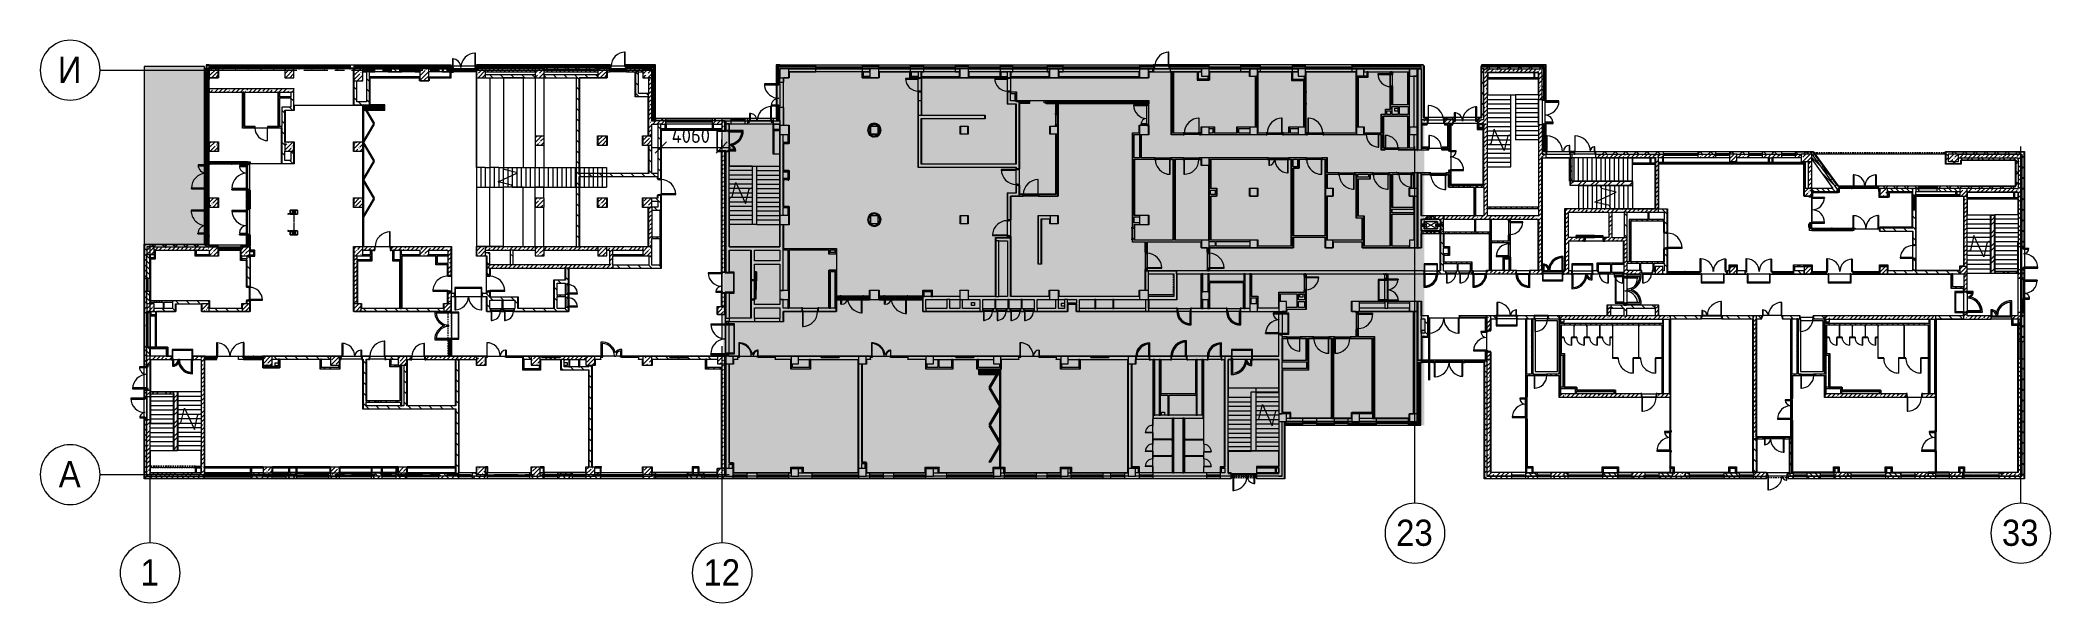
# Model space of a CAD drawing. Header units: millimetres. Extents: x 35802 to 233035, y -8553 to 29000.
# Drawn here: x 98796 to 233035, y -8553 to 29000 of the extents above; entities that cross this region are included whole.
import ezdxf

# ---------------------------------------------------------------- set-up
doc = ezdxf.new("R2010")
doc.units = ezdxf.units.MM
doc.linetypes.add('200_ШТРИХ__ш1_п0_6_', pattern=[160, 100, -60])
doc.linetypes.add('Осевая', pattern=[3175, 635, -476.25, 1587.5, -476.25])
for name, color, linetype, lineweight in [('A-ANNO-DIMS', 7, 'Continuous', 9), ('A-ANNO-DIMS-500', 7, 'Continuous', 9), ('A-DETL-2', 7, 'Continuous', 5), ('A-DETL-3', 7, 'Continuous', 30), ('A-DETL-MBND-1', 7, '200_ШТРИХ__ш1_п0_6_', 9), ('A-DOOR-5', 7, 'Continuous', 5), ('A-GENM-1', 7, 'Continuous', 5), ('A-GLAZ-2', 7, 'Continuous', 5), ('A-GLAZ-CURT-3', 7, 'Continuous', 5), ('A-GLAZ-CWMG-3', 7, 'Continuous', 5), ('A-WALL', 7, 'Continuous', 9), ('A-WALL-5', 7, 'Continuous', 5), ('I-WALL-4', 7, 'Continuous', 5), ('M-EQPM-2', 7, 'Continuous', 5), ('S-COLS-1', 7, 'Continuous', 5), ('S-STRS-3', 7, 'Continuous', 5), ('S-STRS-MBND-1', 7, 'Continuous', 5), ('Оси', 7, 'Continuous', 9), ('Оси-1', 7, 'Continuous', 20), ('Оси-2', 7, 'Осевая', 9)]:
    doc.layers.add(name, color=color, linetype=linetype, lineweight=lineweight)
doc.layers.add('A-DETL-GENF-1', color=7, linetype='Continuous', lineweight=9, true_color=0xc0c0c0, transparency=0.4)
for name, color, linetype, lineweight, true_color in [('A-DETL-GENF-2', 7, 'Continuous', 5, 0xaaaaaa), ('A-DETL-GENF-3', 7, 'Continuous', 5, 0xe2e2e2), ('A-DETL-GENF-4', 7, 'Continuous', 5, 0xb7b7b7), ('A-DOOR-3', 7, 'Continuous', 5, 0xaaaaaa), ('A-DOOR-4', 7, 'Continuous', 5, 0xe2e2e2), ('A-DOOR-6', 7, 'Continuous', 5, 0xb7b7b7), ('A-DOOR-7', 7, 'Continuous', 5, 0x737373), ('A-DOOR-FRAM-2', 7, 'Continuous', 5, 0xe2e2e2), ('A-DOOR-FRAM-3', 7, 'Continuous', 5, 0xaaaaaa), ('A-DOOR-FRAM-4', 7, 'Continuous', 5, 0xb7b7b7), ('A-FLOR-1', 7, 'Continuous', 5, 0xaaaaaa), ('A-FLOR-2', 7, 'Continuous', 5, 0xb7b7b7), ('A-GENM-2', 7, 'Continuous', 5, 0xe2ddcd), ('A-GENM-3', 7, 'Continuous', 5, 0x737373), ('A-GLAZ-3', 7, 'Continuous', 5, 0x737373), ('A-GLAZ-CURT-2', 7, 'Continuous', 5, 0x737373), ('A-GLAZ-CWMG-2', 7, 'Continuous', 5, 0x737373), ('A-GLAZ-CWMG-4', 7, 'Continuous', 5, 0x383e42), ('A-WALL-4', 7, 'Continuous', 9, 0x737373), ('A-WALL-6', 7, 'Continuous', 5, 0x737373), ('I-WALL-1', 7, 'Continuous', 9, 0xe7e7e7), ('I-WALL-2', 7, 'Continuous', 5, 0xe7e7e7), ('I-WALL-3', 7, 'Continuous', 5, 0x737373), ('I-WALL-5', 7, 'Continuous', 5, 0x787878), ('M-EQPM-1', 7, 'Continuous', 5, 0x737373), ('S-COLS-2', 7, 'Continuous', 5, 0x737373), ('S-STRS-4', 7, 'Continuous', 5, 0x737373), ('S-STRS-MBND-2', 7, 'Continuous', 5, 0x737373)]:
    doc.layers.add(name, color=color, linetype=linetype, lineweight=lineweight, true_color=true_color)
doc.styles.add('Arial_1', font='arial.ttf', dxfattribs={"width": 0.9, "height": 1750})
doc.styles.add('ISOCPEUR_3', font='isocpeur.ttf', dxfattribs={"width": 0.9, "height": 1000})
doc.dimstyles.new('ISO-2_0_0_9К_Средний_округл2', dxfattribs={"dimscale": 304.8, "dimtxt": 995.981176, "dimasz": 2.46063, "dimexe": 1.968504, "dimexo": 0, "dimgap": 0, "dimtad": 1, "dimdec": 0, "dimrnd": 10, "dimzin": 0, "dimdsep": 46, "dimtxsty": 'ISOCPEUR_3', "dimblk1": 'OBLIQUE', "dimblk2": 'OBLIQUE', "dimsah": 1, "dimcen": 0.09, "dimdle": 1.968504, "dimazin": 0, "dimtfac": 1, "dimtdec": 4, "dimtix": 1, "dimtmove": 0, "dimatfit": 3, "dimfxl": 1, "dimtvp": 1, "dimtolj": 1, "dimtzin": 0, "dimarcsym": 2})
pattern_1 = [(135, (106024.65, 0), (-176.7767, -176.7767), [])]
pattern_2 = [(45, (106024.65, 0), (-285.1231, 285.1231), []), (45, (106309.78, 0), (-285.1231, 285.1231), [504.031, -100.806, 16.764, -84.042])]
pattern_3 = [(45, (106024.65, 0), (-176.7767, 176.7767), [])]
pattern_4 = [(135, (106024.65, 0), (-353.5534, -353.5534), [])]
pattern_5 = [(45, (106024.65, 0), (-353.5534, 353.5534), []), (135, (106024.65, 0), (-353.5534, -353.5534), [])]
pattern_6 = [(135, (1826.41, 164.685), (-14.14214, -14.14214), []), (225, (1826.41, 164.685), (14.14214, -14.14214), [])]
pattern_7 = [(45, (-296.384, 164.685), (-14.1421, 14.1421), []), (135, (-296.384, 164.685), (-14.1421, -14.1421), [])]
pattern_8 = [(135, (1826.41, 104.685), (-14.14214, -14.14214), []), (225, (1826.41, 104.685), (14.14214, -14.14214), [])]
pattern_9 = [(45, (-296.384, 104.685), (-14.1421, 14.1421), []), (135, (-296.384, 104.685), (-14.1421, -14.1421), [])]
pattern_10 = [(135, (1776.41, 174.685), (-14.14214, -14.14214), []), (225, (1776.41, 174.685), (14.14214, -14.14214), [])]
pattern_11 = [(45, (-346.384, 174.685), (-14.1421, 14.1421), []), (135, (-346.384, 174.685), (-14.1421, -14.1421), [])]
pattern_12 = [(135, (106024.65, 0), (-377.1708, -377.1708), [533.4, -88.9, 17.78, -88.9]), (135, (106024.65, 376.94), (-377.1708, -377.1708), []), (50, (106024.65, 0), (637.6445, -55.7866), [66.675, -733.425]), (355, (106024.65, 0), (-123.3494, 668.6992), [53.34, -586.74]), (100.451, (106077.8, -4.65), (514.299, 612.908), [56.665, -623.315]), (46.184, (106024.65, 177.8), (948.7764, -147.1497), [100.012, -1100.137]), (96.636, (106103.7, 165.5), (830.909, 865.997), [84.998, -934.973]), (351.184, (106024.7, 177.8), (830.918, 865.988), [80.01, -880.11]), (21, (106113.55, 133.35), (530.6506, -357.9283), [66.675, -733.425]), (326, (106113.55, 133.35), (216.308, 644.6585), [53.34, -586.74]), (71.451, (106157.8, 103.5), (746.9596, 286.7243), [56.665, -623.315]), (37.5, (106024.65, 0), (10.81053, 295.9426), [16.764, -562.864, 16.764, -578.866, -588.962]), (37.5, (106024.65, 0), (10.81053, 295.9426), [-1175.258, 16.764, -572.198]), (7.5, (106024.65, 0), (233.86916, 350.63175), [16.764, -322.834, 16.764, -549.529, -224.472]), (7.5, (106024.65, 0), (233.86916, 350.63175), [-905.891, 16.764, -207.708]), (327.5, (105826.4, 0), (474.5678, -20.0513), [16.764, -205.486, 16.764, -676.656, -920.115]), (327.5, (105826.4, 0), (474.5678, -20.0513), [-915.67, 16.764, -903.351]), (317.5, (105737.5, 0), (518.4522, 88.9934), [16.764, -272.161, 16.764, -443.738, -653.415]), (317.5, (105737.5, 0), (518.4522, 88.9934), [-749.427, 16.764, -636.651])]
pattern_13 = [(135, (1471.41, 189.685), (-14.14214, -14.14214), []), (225, (1471.41, 189.685), (14.14214, -14.14214), [])]
pattern_14 = [(45, (-651.384, 189.685), (-14.1421, 14.1421), []), (135, (-651.384, 189.685), (-14.1421, -14.1421), [])]
pattern_15 = [(45, (106024.65, 0), (-427.6843, 427.6843), []), (45, (106309.8, 0), (-427.6843, 427.6843), [])]
pattern_16 = [(135, (1751.41, 174.685), (-14.14214, -14.14214), []), (225, (1751.41, 174.685), (14.14214, -14.14214), [])]
pattern_17 = [(45, (-371.384, 174.685), (-14.1421, 14.1421), []), (135, (-371.384, 174.685), (-14.1421, -14.1421), [])]
pattern_18 = [(135, (1826.41, 174.685), (-14.14214, -14.14214), []), (225, (1826.41, 174.685), (14.14214, -14.14214), [])]
pattern_19 = [(45, (-296.384, 174.685), (-14.1421, 14.1421), []), (135, (-296.384, 174.685), (-14.1421, -14.1421), [])]
pattern_20 = [(135, (1751.41, 164.685), (-14.14214, -14.14214), []), (225, (1751.41, 164.685), (14.14214, -14.14214), [])]
pattern_21 = [(45, (-371.384, 164.685), (-14.1421, 14.1421), []), (135, (-371.384, 164.685), (-14.1421, -14.1421), [])]
pattern_22 = [(135, (1951.41, 124.685), (-14.14214, -14.14214), []), (225, (1951.41, 124.685), (14.14214, -14.14214), [])]
pattern_23 = [(45, (-171.384, 124.685), (-14.1421, 14.1421), []), (135, (-171.384, 124.685), (-14.1421, -14.1421), [])]
pattern_24 = [(135, (1951.41, 164.685), (-14.14214, -14.14214), []), (225, (1951.41, 164.685), (14.14214, -14.14214), [])]
pattern_25 = [(45, (-171.384, 164.685), (-14.1421, 14.1421), []), (135, (-171.384, 164.685), (-14.1421, -14.1421), [])]
pattern_26 = [(135, (1526.41, 143.685), (-14.14214, -14.14214), []), (225, (1526.41, 143.685), (14.14214, -14.14214), [])]
pattern_27 = [(45, (-596.384, 143.685), (-14.1421, 14.1421), []), (135, (-596.384, 143.685), (-14.1421, -14.1421), [])]
pattern_28 = [(45, (106024.65, 0), (-530.33, 530.33), []), (135, (106024.65, 0), (-530.33, -530.33), [])]

msp = doc.modelspace()

# ---------------------------------------------------------------- texts
at = {"layer": 'Оси', "char_height": 1750, "attachment_point": 1, "style": 'Arial_1'}
for s, insert, width in [('\\fArial|b0|i0|c204|p34|;\\W.9;И', (99973.5, 27905.2), 1948.101), ('\\fArial|b0|i0|c204|p34|;\\W.9;А', (100032, 905.2), 1803.797), ('23', (189321.6, -3003), 3030.379), ('33', (229771.6, -3003), 3030.379), ('\\fArial|b0|i0|c204|p34|;\\W.9;1', (105497.1, -5649.6), 1515.189), ('12', (143071.6, -5649.6), 3030.379)]:
    msp.add_mtext(s, dxfattribs=dict(at, insert=insert, width=width))

# ---------------------------------------------------------------- blocks, each defined once
blk = doc.blocks.new('BSC_Колонна _Прямоугольная - 600х600-23286269-1_8_2_птичка')
at = {"layer": 'S-COLS-1'}
h = blk.add_hatch(dxfattribs=at)
h.set_pattern_fill('FP_86', color=256, style=0, pattern_type=2)
h.set_pattern_definition([(45, (-29509.74, -7600), (-285.123, 285.123), []), (45, (-29224.6, -7600), (-285.123, 285.123), [504.031, -100.806, 16.764, -84.042])])
h.paths.add_polyline_path([(300, -300), (300, 300), (-300, 300), (-300, -300), (119, -300)])
for p, q in [((300, 300), (-300, 300)), ((-300, 300), (-300, -300)), ((300, -300), (300, 300)), ((-300, -300), (300, -300))]:
    blk.add_line(p, q, dxfattribs=at)
blk = doc.blocks.new('BSC_Колонна _Прямоугольная - 500х500-23286270-1_8_2_птичка')
at = {"layer": 'S-COLS-2'}
for p, q in [((250, 250), (-250, 250)), ((-250, 250), (-250, -250)), ((250, -250), (250, 250)), ((-250, -250), (250, -250))]:
    blk.add_line(p, q, dxfattribs=at)
blk = doc.blocks.new('BSC_Колонна _Прямоугольная - 600х600-V53-1_8_2_птичка')
at = {"layer": 'S-COLS-1'}
h = blk.add_hatch(dxfattribs=at)
h.set_pattern_fill('FP_87', color=256, style=0, pattern_type=2)
h.set_pattern_definition([(45, (-25860, -200), (-285.123, 285.123), []), (45, (-25574.88, -200), (-285.123, 285.123), [504.031, -100.806, 16.764, -84.042])])
h.paths.add_polyline_path([(300, -300), (300, 300), (-300, 300), (-300, -300), (42, -300)])
for p, q in [((300, 300), (-300, 300)), ((-300, 300), (-300, -300)), ((300, -300), (300, 300)), ((-300, -300), (300, -300))]:
    blk.add_line(p, q, dxfattribs=at)
blk = doc.blocks.new('BSC_Колонна _Прямоугольная - 600х600-V54-1_8_2_птичка')
at = {"layer": 'S-COLS-1'}
h = blk.add_hatch(dxfattribs=at)
h.set_pattern_fill('FP_88', color=256, style=0, pattern_type=2)
h.set_pattern_definition([(45, (-29509.74, -200), (-285.123, 285.123), []), (45, (-29224.6, -200), (-285.123, 285.123), [504.031, -100.806, 16.764, -84.042])])
h.paths.add_polyline_path([(110, -300), (300, -300), (300, 300), (-300, 300), (-300, -300)])
for p, q in [((300, 300), (-300, 300)), ((-300, 300), (-300, -300)), ((300, -300), (300, 300)), ((-300, -300), (300, -300))]:
    blk.add_line(p, q, dxfattribs=at)
blk = doc.blocks.new('BSC_Колонна _Прямоугольная - 500х500-V55-1_8_2_птичка')
at = {"layer": 'S-COLS-2'}
for p, q in [((250, 250), (-250, 250)), ((-250, 250), (-250, -250)), ((250, -250), (250, 250)), ((-250, -250), (247, -250))]:
    blk.add_line(p, q, dxfattribs=at)
blk = doc.blocks.new('BSC_Колонна _Прямоугольная - 500х500-V56-1_8_2_птичка')
at = {"layer": 'S-COLS-2'}
for p, q in [((220, 250), (-250, 250)), ((-250, 250), (-250, -250)), ((250, -250), (250, 22)), ((-250, -250), (250, -250))]:
    blk.add_line(p, q, dxfattribs=at)
blk = doc.blocks.new('BSC_Колонна _Прямоугольная - 600х600-23205240-1_8_2_птичка')
at = {"layer": 'S-COLS-2'}
for p, q in [((300, 300), (-300, 300)), ((-300, 300), (-300, -300)), ((300, -300), (300, 300)), ((-300, -300), (300, -300))]:
    blk.add_line(p, q, dxfattribs=at)
blk = doc.blocks.new('BSC_Колонна _Прямоугольная - 600х800-24078684-1_8_2_птичка')
at = {"layer": 'S-COLS-1'}
h = blk.add_hatch(dxfattribs=at)
h.set_pattern_fill('FP_89', color=256, style=0, pattern_type=2)
h.set_pattern_definition([(45, (-14010, -26700), (-285.123, 285.123), []), (45, (-13724.88, -26700), (-285.123, 285.123), [504.031, -100.806, 16.764, -84.042])])
h.paths.add_polyline_path([(-300, -400), (300, -400), (300, 400), (-300, 400), (-300, 200)])
for p, q in [((300, 400), (-300, 400)), ((-300, 400), (-300, -400)), ((300, -400), (300, 400)), ((-300, -400), (300, -400))]:
    blk.add_line(p, q, dxfattribs=at)
blk = doc.blocks.new('BSC_Колонна _Прямоугольная - 600х600-V57-1_8_2_птичка')
at = {"layer": 'S-COLS-1'}
h = blk.add_hatch(dxfattribs=at)
h.set_pattern_fill('FP_93', color=256, style=0, pattern_type=2)
h.set_pattern_definition([(45, (-14010, -14900), (-285.123, 285.123), []), (45, (-13724.88, -14900), (-285.123, 285.123), [504.031, -100.806, 16.764, -84.042])])
h.paths.add_polyline_path([(220, -300), (300, -300), (300, 300), (-300, 300), (-300, -300), (-80, -300)])
for p, q in [((300, 300), (-300, 300)), ((-300, 300), (-300, -300)), ((300, -300), (300, 300)), ((-300, -300), (300, -300))]:
    blk.add_line(p, q, dxfattribs=at)
blk = doc.blocks.new('BSC_Колонна _Прямоугольная - 600х600-23295697-1_8_2_птичка')
at = {"layer": 'S-COLS-1'}
h = blk.add_hatch(dxfattribs=at)
h.set_pattern_fill('FP_94', color=256, style=0, pattern_type=2)
h.set_pattern_definition([(45, (-14010, -18150), (-285.123, 285.123), []), (45, (-13724.88, -18150), (-285.123, 285.123), [504.031, -100.806, 16.764, -84.042])])
h.paths.add_polyline_path([(-300, -300), (300, -300), (300, 300), (-300, 300), (-300, 281)])
for p, q in [((300, 300), (-300, 300)), ((-300, 300), (-300, -300)), ((300, -300), (300, 300)), ((-300, -300), (300, -300))]:
    blk.add_line(p, q, dxfattribs=at)
blk = doc.blocks.new('BSC_Колонна _Прямоугольная - 600х600-V58-1_8_2_птичка')
at = {"layer": 'S-COLS-1'}
h = blk.add_hatch(dxfattribs=at)
h.set_pattern_fill('FP_95', color=256, style=0, pattern_type=2)
h.set_pattern_definition([(45, (-14010, -21900), (-285.123, 285.123), []), (45, (-13724.88, -21900), (-285.123, 285.123), [504.031, -100.806, 16.764, -84.042])])
h.paths.add_polyline_path([(-300, -300), (300, -300), (300, 300), (-300, 300), (-300, -108)])
for p, q in [((300, 300), (-300, 300)), ((-300, 300), (-300, -300)), ((300, -300), (300, 300)), ((-300, -300), (300, -300))]:
    blk.add_line(p, q, dxfattribs=at)
blk = doc.blocks.new('BSC_Колонна _Прямоугольная - 600х600-V59-1_8_2_птичка')
at = {"layer": 'S-COLS-1'}
h = blk.add_hatch(dxfattribs=at)
h.set_pattern_fill('FP_96', color=256, style=0, pattern_type=2)
h.set_pattern_definition([(45, (-25860, -7600), (-285.123, 285.123), []), (45, (-25574.88, -7600), (-285.123, 285.123), [504.031, -100.806, 16.764, -84.042])])
h.paths.add_polyline_path([(-111, -300), (300, -300), (300, 300), (-300, 300), (-300, -300)])
for p, q in [((300, 300), (-300, 300)), ((-300, 300), (-300, -300)), ((300, -300), (300, 300)), ((-300, -300), (300, -300))]:
    blk.add_line(p, q, dxfattribs=at)
blk = doc.blocks.new('BSC_Колонна _Прямоугольная - 600х600-V60-1_8_2_птичка')
at = {"layer": 'S-COLS-1'}
h = blk.add_hatch(dxfattribs=at)
h.set_pattern_fill('FP_97', color=256, style=0, pattern_type=2)
h.set_pattern_definition([(45, (-26110, -26800), (-285.123, 285.123), []), (45, (-25824.88, -26800), (-285.123, 285.123), [504.031, -100.806, 16.764, -84.042])])
h.paths.add_polyline_path([(300, -300), (300, 300), (-300, 300), (-300, -300), (-208, -300)])
for p, q in [((300, 300), (-300, 300)), ((-300, 300), (-300, -300)), ((300, -300), (300, 300)), ((-300, -300), (300, -300))]:
    blk.add_line(p, q, dxfattribs=at)
blk = doc.blocks.new('BSC_Колонна _Прямоугольная - 600х600-V61-1_8_2_птичка')
at = {"layer": 'S-COLS-1'}
h = blk.add_hatch(dxfattribs=at)
h.set_pattern_fill('FP_98', color=256, style=0, pattern_type=2)
h.set_pattern_definition([(45, (-26110, -14900), (-285.123, 285.123), []), (45, (-25824.88, -14900), (-285.123, 285.123), [504.031, -100.806, 16.764, -84.042])])
h.paths.add_polyline_path([(-300, -300), (300, -300), (300, 300), (-300, 300), (-300, -97)])
for p, q in [((300, 300), (-300, 300)), ((-300, 300), (-300, -300)), ((300, -300), (300, 300)), ((-300, -300), (300, -300))]:
    blk.add_line(p, q, dxfattribs=at)
blk = doc.blocks.new('BSC_Колонна _Прямоугольная - 500х500-23287078-1_8_2_птичка')
at = {"layer": 'S-COLS-2'}
for p, q in [((250, 250), (-250, 250)), ((-250, 250), (-250, -250)), ((250, -250), (250, 250)), ((-250, -250), (250, -250))]:
    blk.add_line(p, q, dxfattribs=at)
blk = doc.blocks.new('110_Дверь_СКБ_1Ст_Внутренняя1 - Д-8 950x2100h_охрана-31784688-1_8_2_птичка')
at = {"layer": 'A-DOOR-3'}
h = blk.add_hatch(dxfattribs=at)
h.set_pattern_fill('FP_99', color=256, style=0, pattern_type=2)
h.set_pattern_definition(pattern_6)
h.paths.add_polyline_path([(487.5, 100), (462.5, 100), (462.5, -100), (487.5, -100)])
at = {"layer": 'A-DOOR-4'}
h = blk.add_hatch(color=256, dxfattribs=at)
h.paths.add_polyline_path([(-437.5, 100), (-437.5, 20), (-402.5, 20), (-402.5, 60), (-412.5, 60), (-412.5, 100), (-422.5, 100)])
h.paths.add_polyline_path([(462.5, 100), (437.5, 100), (437.5, 60), (427.5, 60), (427.5, 20), (462.5, 20)])
at = {"layer": 'A-DOOR-FRAM-2'}
for points in [[(-442.5, 108), (-492.5, 108), (-492.5, 100), (-422.5, 100), (-422.5, 108), (-437.5, 108)], [(-437.5, 20), (-437.5, -100), (-422.5, -100), (-422.5, 20)], [(397.5, 950), (397.5, 100), (437.5, 100), (437.5, 950)], [(467.5, 108), (447.5, 108), (447.5, 100), (517.5, 100), (517.5, 108), (487.5, 108)], [(447.5, 20), (447.5, -100), (462.5, -100), (462.5, 20)], [(-462.5, -100), (-492.5, -100), (-492.5, -108), (-422.5, -108), (-422.5, -100), (-437.5, -100)], [(487.5, -100), (447.5, -100), (447.5, -108), (517.5, -108), (517.5, -100)]]:
    blk.add_hatch(color=256, dxfattribs=at).paths.add_polyline_path(points)
at = {"layer": 'A-DOOR-FRAM-3'}
h = blk.add_hatch(dxfattribs=at)
h.set_pattern_fill('FP_100', color=256, style=0, pattern_type=2)
h.set_pattern_definition(pattern_7)
h.paths.add_polyline_path([(-458.5, 100), (-462.5, 100), (-462.5, -100), (-437.5, -100), (-437.5, 100)])
at = {"layer": 'A-DOOR-3'}
for p, q in [((437.5, 950), (397.5, 950)), ((397.5, 950), (397.5, 100)), ((397.5, 100), (437.5, 100)), ((437.5, 100), (437.5, 950))]:
    blk.add_line(p, q, dxfattribs=at)
blk.add_arc((437.5, 100), 850, 90, 180, dxfattribs=at)
at = {"layer": 'A-DOOR-FRAM-3'}
for p, q in [((-422.5, 108), (-492.5, 108)), ((-492.5, 108), (-492.5, 100)), ((-492.5, 100), (-422.5, 100)), ((-437.5, 100), (-462.5, 100)), ((-462.5, 100), (-462.5, -100)), ((-412.5, 100), (-437.5, 100)), ((-437.5, 100), (-437.5, 20)), ((-437.5, -100), (-437.5, 100)), ((-422.5, 100), (-437.5, 100)), ((-437.5, 100), (-437.5, 99)), ((-437.5, 99), (-422.5, 99)), ((-437.5, 20), (-402.5, 20)), ((-422.5, 20), (-437.5, 20)), ((-437.5, 20), (-437.5, -100)), ((-422.5, 100), (-422.5, 108)), ((-422.5, 99), (-422.5, 100)), ((-422.5, -100), (-422.5, 20)), ((-412.5, 60), (-412.5, 100)), ((-402.5, 60), (-412.5, 60)), ((-402.5, 20), (-402.5, 60)), ((437.5, 60), (427.5, 60)), ((427.5, 60), (427.5, 20)), ((427.5, 20), (462.5, 20)), ((437.5, 100), (437.5, 60)), ((462.5, 100), (437.5, 100)), ((517.5, 108), (447.5, 108)), ((447.5, 108), (447.5, 100)), ((462.5, 100), (447.5, 100)), ((447.5, 100), (447.5, 99)), ((447.5, 100), (517.5, 100)), ((447.5, 99), (462.5, 99)), ((462.5, 20), (447.5, 20)), ((447.5, 20), (447.5, -100)), ((462.5, 20), (462.5, 100)), ((487.5, 100), (462.5, 100)), ((462.5, 100), (462.5, -100)), ((462.5, 99), (462.5, 100)), ((462.5, -100), (462.5, 20)), ((487.5, -100), (487.5, 100)), ((517.5, 100), (517.5, 108)), ((-422.5, -100), (-492.5, -100)), ((-492.5, -100), (-492.5, -108)), ((-492.5, -108), (-422.5, -108)), ((-462.5, -100), (-437.5, -100)), ((-437.5, -100), (-422.5, -100)), ((-422.5, -108), (-422.5, -100)), ((447.5, -100), (462.5, -100)), ((517.5, -100), (447.5, -100)), ((447.5, -100), (447.5, -108)), ((447.5, -108), (517.5, -108)), ((462.5, -100), (487.5, -100)), ((517.5, -108), (517.5, -100))]:
    blk.add_line(p, q, dxfattribs=at)
blk = doc.blocks.new('110_Дверь_СКБ_1Ст_Внутренняя1 - Д-8 950x2100h_охрана-32224770-1_8_2_птичка')
at = {"layer": 'A-DOOR-3'}
h = blk.add_hatch(dxfattribs=at)
h.set_pattern_fill('FP_101', color=256, style=0, pattern_type=2)
h.set_pattern_definition(pattern_8)
h.paths.add_polyline_path([(487, 40), (462, 40), (462, -40), (487, -40), (487, 40)])
at = {"layer": 'A-DOOR-4'}
h = blk.add_hatch(color=256, dxfattribs=at)
h.paths.add_polyline_path([(437, 40), (437, 0), (427, 0), (427, -40), (462, -40), (462, 40)])
h.paths.add_polyline_path([(-438, 40), (-438, -40), (-403, -40), (-403, 0), (-413, 0), (-413, 40), (-423, 40)])
at = {"layer": 'A-DOOR-FRAM-2'}
for points in [[(-423, 48), (-493, 48), (-493, 40), (-423, 44)], [(437, 890), (397, 890), (397, 40), (437, 40), (437, 550)], [(462, 48), (447, 48), (447, 40), (517, 40), (517, 48), (467, 48)], [(-463, -40), (-493, -40), (-493, -48), (-423, -48), (-423, -40), (-438, -40)], [(462, -40), (447, -40), (447, -48), (517, -48), (517, -40), (487, -40)]]:
    blk.add_hatch(color=256, dxfattribs=at).paths.add_polyline_path(points)
at = {"layer": 'A-DOOR-FRAM-3'}
h = blk.add_hatch(dxfattribs=at)
h.set_pattern_fill('FP_102', color=256, style=0, pattern_type=2)
h.set_pattern_definition(pattern_9)
h.paths.add_polyline_path([(-463, 40), (-463, -40), (-438, -40), (-438, 40)])
at = {"layer": 'A-DOOR-3'}
for p, q in [((437, 890), (397, 890)), ((397, 890), (397, 40)), ((397, 40), (437, 40)), ((437, 40), (437, 890))]:
    blk.add_line(p, q, dxfattribs=at)
blk.add_arc((437, 40), 850, 90, 180, dxfattribs=at)
at = {"layer": 'A-DOOR-FRAM-3'}
for p, q in [((-423, 48), (-493, 48)), ((-493, 48), (-493, 40)), ((-493, 40), (-423, 40)), ((-438, 40), (-463, 40)), ((-463, 40), (-463, -40)), ((-413, 40), (-438, 40)), ((-438, 40), (-438, -40)), ((-438, -40), (-438, 40)), ((-423, 40), (-438, 40)), ((-438, 40), (-438, 39)), ((-438, 39), (-423, 39)), ((-423, 40), (-423, 48)), ((-423, 39), (-423, 40)), ((-413, 0), (-413, 40)), ((-403, 0), (-413, 0)), ((-403, -40), (-403, 0)), ((437, 0), (427, 0)), ((427, 0), (427, -40)), ((437, 40), (437, 0)), ((462, 40), (437, 40)), ((517, 48), (447, 48)), ((447, 48), (447, 40)), ((462, 40), (447, 40)), ((447, 40), (447, 39)), ((447, 40), (517, 40)), ((447, 39), (462, 39)), ((462, -40), (462, 40)), ((487, 40), (462, 40)), ((462, 40), (462, -40)), ((462, 39), (462, 40)), ((487, -40), (487, 40)), ((517, 40), (517, 48)), ((-423, -40), (-493, -40)), ((-493, -40), (-493, -48)), ((-493, -48), (-423, -48)), ((-463, -40), (-438, -40)), ((-423, -39), (-438, -39)), ((-438, -39), (-438, -40)), ((-438, -40), (-403, -40)), ((-438, -40), (-423, -40)), ((-423, -40), (-423, -39)), ((-423, -48), (-423, -40)), ((427, -40), (462, -40)), ((462, -39), (447, -39)), ((447, -39), (447, -40)), ((447, -40), (462, -40)), ((517, -40), (447, -40)), ((447, -40), (447, -48)), ((447, -48), (517, -48)), ((462, -40), (462, -39)), ((462, -40), (487, -40)), ((517, -48), (517, -40))]:
    blk.add_line(p, q, dxfattribs=at)
blk = doc.blocks.new('110_Дверь_СКБ_1Ст_Внутренняя1 - Д-7а_л__950x2100h_Туалет-32220591-1_8_2_птичка')
at = {"layer": 'A-DOOR-3'}
h = blk.add_hatch(dxfattribs=at)
h.set_pattern_fill('FP_103', color=256, style=0, pattern_type=2)
h.set_pattern_definition(pattern_10)
h.paths.add_polyline_path([(537.5, 110), (512.5, 110), (512.5, -110), (537.5, -110)])
at = {"layer": 'A-DOOR-4'}
h = blk.add_hatch(color=256, dxfattribs=at)
h.paths.add_polyline_path([(-487.5, 110), (-487.5, 30), (-452.5, 30), (-452.5, 70), (-462.5, 70), (-462.5, 110), (-472.5, 110)])
h.paths.add_polyline_path([(497.5, 110), (487.5, 110), (487.5, 70), (477.5, 70), (477.5, 30), (512.5, 30), (512.5, 110)])
at = {"layer": 'A-DOOR-FRAM-2'}
for points in [[(-499, 118), (-542.5, 118), (-542.5, 110), (-472.5, 110), (-472.5, 118), (-492.5, 118)], [(-487.5, 30), (-487.5, -110), (-472.5, -110), (-472.5, 30)], [(447.5, 1060), (447.5, 110), (487.5, 112), (487.5, 1060)], [(567.5, 118), (497.5, 118), (497.5, 110), (567.5, 110)], [(497.5, 30), (497.5, -110), (512.5, -110), (512.5, 30)], [(-542.5, -110), (-542.5, -118), (-472.5, -118), (-472.5, -110), (-512.5, -110)], [(512.5, -110), (497.5, -110), (497.5, -118), (567.5, -118), (567.5, -110), (537.5, -110)]]:
    blk.add_hatch(color=256, dxfattribs=at).paths.add_polyline_path(points)
at = {"layer": 'A-DOOR-FRAM-3'}
h = blk.add_hatch(dxfattribs=at)
h.set_pattern_fill('FP_104', color=256, style=0, pattern_type=2)
h.set_pattern_definition(pattern_11)
h.paths.add_polyline_path([(-512.5, 110), (-512.5, -110), (-487.5, -110), (-487.5, 110)])
at = {"layer": 'A-DOOR-3'}
for p, q in [((487.5, 1060), (447.5, 1060)), ((447.5, 1060), (447.5, 110)), ((447.5, 110), (487.5, 110)), ((487.5, 110), (487.5, 1060))]:
    blk.add_line(p, q, dxfattribs=at)
blk.add_arc((487.5, 110), 950, 90, 180, dxfattribs=at)
at = {"layer": 'A-DOOR-FRAM-3'}
for p, q in [((-472.5, 118), (-542.5, 118)), ((-542.5, 118), (-542.5, 110)), ((-542.5, 110), (-472.5, 110)), ((-487.5, 110), (-512.5, 110)), ((-512.5, 110), (-512.5, -110)), ((-462.5, 110), (-487.5, 110)), ((-487.5, 110), (-487.5, 30)), ((-487.5, -110), (-487.5, 110)), ((-472.5, 110), (-487.5, 110)), ((-487.5, 110), (-487.5, 109)), ((-487.5, 109), (-472.5, 109)), ((-487.5, 30), (-452.5, 30)), ((-472.5, 30), (-487.5, 30)), ((-487.5, 30), (-487.5, -110)), ((-472.5, 110), (-472.5, 118)), ((-472.5, 109), (-472.5, 110)), ((-472.5, -110), (-472.5, 30)), ((-462.5, 70), (-462.5, 110)), ((-452.5, 70), (-462.5, 70)), ((-452.5, 30), (-452.5, 70)), ((487.5, 70), (477.5, 70)), ((477.5, 70), (477.5, 30)), ((477.5, 30), (512.5, 30)), ((487.5, 110), (487.5, 70)), ((512.5, 110), (487.5, 110)), ((567.5, 118), (497.5, 118)), ((497.5, 118), (497.5, 110)), ((512.5, 110), (497.5, 110)), ((497.5, 110), (497.5, 109)), ((497.5, 110), (567.5, 110)), ((497.5, 109), (512.5, 109)), ((512.5, 30), (497.5, 30)), ((497.5, 30), (497.5, -110)), ((512.5, 30), (512.5, 110)), ((537.5, 110), (512.5, 110)), ((512.5, 110), (512.5, -110)), ((512.5, 109), (512.5, 110)), ((512.5, -110), (512.5, 30)), ((537.5, -110), (537.5, 110)), ((567.5, 110), (567.5, 118)), ((-472.5, -110), (-542.5, -110)), ((-542.5, -110), (-542.5, -118)), ((-542.5, -118), (-472.5, -118)), ((-512.5, -110), (-487.5, -110)), ((-487.5, -110), (-472.5, -110)), ((-472.5, -118), (-472.5, -110)), ((497.5, -110), (512.5, -110)), ((567.5, -110), (497.5, -110)), ((497.5, -110), (497.5, -118)), ((497.5, -118), (567.5, -118)), ((512.5, -110), (537.5, -110)), ((567.5, -118), (567.5, -110))]:
    blk.add_line(p, q, dxfattribs=at)
blk = doc.blocks.new('110_Дверь_СКБ_1Ст_Внутренняя1 - Д-8 950x2100h_охрана-V62-1_8_2_птичка')
at = {"layer": 'A-DOOR-3'}
h = blk.add_hatch(dxfattribs=at)
h.set_pattern_fill('FP_99', color=256, style=0, pattern_type=2)
h.set_pattern_definition(pattern_6)
h.paths.add_polyline_path([(462.5, 100), (462.5, -100), (487.5, -100), (487.5, 100)])
at = {"layer": 'A-DOOR-4'}
h = blk.add_hatch(color=256, dxfattribs=at)
h.paths.add_polyline_path([(462.5, 100), (437.5, 100), (437.5, 60), (427.5, 60), (427.5, 20), (462.5, 20)])
h.paths.add_polyline_path([(-412.5, 100), (-437.5, 100), (-437.5, 20), (-402.5, 20.4), (-402.5, 60), (-412.5, 60)])
at = {"layer": 'A-DOOR-FRAM-2'}
for points in [[(-422.5, 108), (-492.5, 108), (-492.5, 100), (-422.5, 100)], [(-437.5, 20), (-437.5, -100), (-422.5, -100), (-422.5, 20)], [(397.5, 950), (397.5, 100), (437.5, 100), (437.5, 950)], [(517.5, 108), (447.5, 108), (447.5, 100), (517.5, 100)], [(447.5, 20), (447.5, -100), (462.5, -100), (462.5, 20)], [(-492.5, -100), (-492.5, -108), (-422.5, -108), (-422.5, -100), (-462.5, -100)], [(487.5, -100), (447.5, -100), (447.5, -108), (517.5, -108), (517.5, -100), (490.5, -100)]]:
    blk.add_hatch(color=256, dxfattribs=at).paths.add_polyline_path(points)
at = {"layer": 'A-DOOR-FRAM-3'}
h = blk.add_hatch(dxfattribs=at)
h.set_pattern_fill('FP_100', color=256, style=0, pattern_type=2)
h.set_pattern_definition(pattern_7)
h.paths.add_polyline_path([(-462.5, 100), (-462.5, -100), (-437.5, -100), (-437.5, 100)])
at = {"layer": 'A-DOOR-3'}
for p, q in [((437.5, 950), (397.5, 950)), ((397.5, 950), (397.5, 100)), ((397.5, 100), (437.5, 100)), ((437.5, 100), (437.5, 950))]:
    blk.add_line(p, q, dxfattribs=at)
blk.add_arc((437.5, 100), 850, 90, 180, dxfattribs=at)
at = {"layer": 'A-DOOR-FRAM-3'}
for p, q in [((-422.5, 108), (-492.5, 108)), ((-492.5, 108), (-492.5, 100)), ((-492.5, 100), (-422.5, 100)), ((-437.5, 100), (-462.5, 100)), ((-462.5, 100), (-462.5, -100)), ((-412.5, 100), (-437.5, 100)), ((-437.5, 100), (-437.5, 20)), ((-437.5, -100), (-437.5, 100)), ((-422.5, 100), (-437.5, 100)), ((-437.5, 100), (-437.5, 99)), ((-437.5, 99), (-422.5, 99)), ((-437.5, 20), (-402.5, 20)), ((-422.5, 20), (-437.5, 20)), ((-437.5, 20), (-437.5, -100)), ((-422.5, 100), (-422.5, 108)), ((-422.5, 99), (-422.5, 100)), ((-422.5, -100), (-422.5, 20)), ((-412.5, 60), (-412.5, 100)), ((-402.5, 60), (-412.5, 60)), ((-402.5, 20), (-402.5, 60)), ((437.5, 60), (427.5, 60)), ((427.5, 60), (427.5, 20)), ((427.5, 20), (462.5, 20)), ((437.5, 100), (437.5, 60)), ((462.5, 100), (437.5, 100)), ((517.5, 108), (447.5, 108)), ((447.5, 108), (447.5, 100)), ((462.5, 100), (447.5, 100)), ((447.5, 100), (447.5, 99)), ((447.5, 100), (517.5, 100)), ((447.5, 99), (462.5, 99)), ((462.5, 20), (447.5, 20)), ((447.5, 20), (447.5, -100)), ((462.5, 20), (462.5, 100)), ((487.5, 100), (462.5, 100)), ((462.5, 100), (462.5, -100)), ((462.5, 99), (462.5, 100)), ((462.5, -100), (462.5, 20)), ((487.5, -100), (487.5, 100)), ((517.5, 100), (517.5, 108)), ((-422.5, -100), (-492.5, -100)), ((-492.5, -100), (-492.5, -108)), ((-492.5, -108), (-422.5, -108)), ((-462.5, -100), (-437.5, -100)), ((-437.5, -100), (-422.5, -100)), ((-422.5, -108), (-422.5, -100)), ((447.5, -100), (462.5, -100)), ((517.5, -100), (447.5, -100)), ((447.5, -100), (447.5, -108)), ((447.5, -108), (517.5, -108)), ((462.5, -100), (487.5, -100)), ((517.5, -108), (517.5, -100))]:
    blk.add_line(p, q, dxfattribs=at)
blk = doc.blocks.new('110_Дверь_СКБ_1Ст_Внутренняя1 - Д-8 950x2100h_охрана-V63-1_8_2_птичка')
at = {"layer": 'A-DOOR-3'}
h = blk.add_hatch(dxfattribs=at)
h.set_pattern_fill('FP_101', color=256, style=0, pattern_type=2)
h.set_pattern_definition(pattern_8)
h.paths.add_polyline_path([(462, 40), (462, -40), (487, -40), (486, 40)])
at = {"layer": 'A-DOOR-4'}
h = blk.add_hatch(color=256, dxfattribs=at)
h.paths.add_polyline_path([(-413, 40), (-438, 40), (-438, -40), (-403, -40), (-403, 0), (-413, 0)])
h.paths.add_polyline_path([(462, 40), (437, 40), (437, 0), (427, 0), (427, -40), (462, -40)])
at = {"layer": 'A-DOOR-FRAM-2'}
for points in [[(-471, 48), (-493, 48), (-493, 40), (-423, 40), (-423, 48), (-463, 48)], [(397, 890), (397, 40), (437, 40), (437, 890)], [(447, 48), (447, 40), (517, 40), (517, 48), (462, 48)], [(-438, -40), (-493, -40), (-493, -48), (-423, -48), (-423, -40)], [(487, -40), (447, -40), (447, -48), (517, -48), (517, -40), (487, -40)]]:
    blk.add_hatch(color=256, dxfattribs=at).paths.add_polyline_path(points)
at = {"layer": 'A-DOOR-FRAM-3'}
h = blk.add_hatch(dxfattribs=at)
h.set_pattern_fill('FP_102', color=256, style=0, pattern_type=2)
h.set_pattern_definition(pattern_9)
h.paths.add_polyline_path([(-463, 40), (-463, -40), (-438, -40), (-438, 40)])
at = {"layer": 'A-DOOR-3'}
for p, q in [((437, 890), (397, 890)), ((397, 890), (397, 40)), ((397, 40), (437, 40)), ((437, 40), (437, 890))]:
    blk.add_line(p, q, dxfattribs=at)
blk.add_arc((437, 40), 850, 90, 180, dxfattribs=at)
at = {"layer": 'A-DOOR-FRAM-3'}
for p, q in [((-423, 48), (-493, 48)), ((-493, 48), (-493, 40)), ((-493, 40), (-423, 40)), ((-438, 40), (-463, 40)), ((-463, 40), (-463, -40)), ((-413, 40), (-438, 40)), ((-438, 40), (-438, -40)), ((-438, -40), (-438, 40)), ((-423, 40), (-438, 40)), ((-438, 40), (-438, 39)), ((-438, 39), (-423, 39)), ((-423, 40), (-423, 48)), ((-423, 39), (-423, 40)), ((-413, 0), (-413, 40)), ((-403, 0), (-413, 0)), ((-403, -40), (-403, 0)), ((437, 0), (427, 0)), ((427, 0), (427, -40)), ((437, 40), (437, 0)), ((462, 40), (437, 40)), ((517, 48), (447, 48)), ((447, 48), (447, 40)), ((462, 40), (447, 40)), ((447, 40), (447, 39)), ((447, 40), (517, 40)), ((447, 39), (462, 39)), ((462, -40), (462, 40)), ((487, 40), (462, 40)), ((462, 40), (462, -40)), ((462, 39), (462, 40)), ((487, -40), (487, 40)), ((517, 40), (517, 48)), ((-423, -40), (-493, -40)), ((-493, -40), (-493, -48)), ((-493, -48), (-423, -48)), ((-463, -40), (-438, -40)), ((-423, -39), (-438, -39)), ((-438, -39), (-438, -40)), ((-438, -40), (-403, -40)), ((-438, -40), (-423, -40)), ((-423, -40), (-423, -39)), ((-423, -48), (-423, -40)), ((427, -40), (462, -40)), ((462, -39), (447, -39)), ((447, -39), (447, -40)), ((447, -40), (462, -40)), ((517, -40), (447, -40)), ((447, -40), (447, -48)), ((447, -48), (517, -48)), ((462, -40), (462, -39)), ((462, -40), (487, -40)), ((517, -48), (517, -40))]:
    blk.add_line(p, q, dxfattribs=at)
blk = doc.blocks.new('110_Дверь_СКБ_2Ст - Д-2а_л_ Из коридора на лестницу-32216062-1_8_2_птичка')
at = {"layer": 'A-DOOR-4'}
h = blk.add_hatch(color=256, dxfattribs=at)
h.paths.add_polyline_path([(662, 20), (712, 20), (712, 100), (662, 100), (662, 50), (652, 50), (652, 20)])
h.paths.add_polyline_path([(-638, 20), (-628, 20), (-628, 50), (-638, 50), (-638, 100), (-688, 100), (-688, 20)])
for points in [[(-588, 100), (-588, 500), (-638, 500), (-638, 100)], [(612, 100), (662, 100), (662, 1000), (612, 1000), (612, 120)], [(698, -100), (712, -100), (712, 20), (698, 20)]]:
    blk.add_hatch(color=256, dxfattribs=at).paths.add_polyline_path(points)
at = {"layer": 'A-DOOR-FRAM-2'}
for points in [[(-688, 100), (-672, 100), (-672, 108), (-742, 108), (-742, 100), (-712, 100)], [(-672, -100), (-672, 20), (-688, 20), (-688, -100)], [(698, 100), (768, 100), (768, 108), (698, 108)], [(-672, -108), (-672, -100), (-742, -100), (-742, -108), (-688, -108)], [(712, -108), (768, -108), (768, -100), (698, -100), (698, -108)]]:
    blk.add_hatch(color=256, dxfattribs=at).paths.add_polyline_path(points)
at = {"layer": 'A-DOOR-3'}
for p, q in [((-638, 500), (-638, 100)), ((-588, 500), (-638, 500)), ((-638, 100), (-588, 100)), ((-588, 100), (-588, 500)), ((662, 1000), (612, 1000)), ((612, 1000), (612, 100)), ((612, 100), (662, 100)), ((662, 100), (662, 1000))]:
    blk.add_line(p, q, dxfattribs=at)
for centre, radius, start, end in [((-638, 100), 400, 360, 90), ((662, 100), 900, 90, 180)]:
    blk.add_arc(centre, radius, start, end, dxfattribs=at)
at = {"layer": 'A-DOOR-FRAM-3'}
for p, q in [((-672, 108), (-742, 108)), ((-742, 108), (-742, 100)), ((-742, 100), (-672, 100)), ((-638, 100), (-688, 100)), ((-688, 100), (-688, 20)), ((-688, 20), (-628, 20)), ((-672, 20), (-688, 20)), ((-688, 20), (-688, -100)), ((-672, 100), (-672, 108)), ((-672, -100), (-672, 20)), ((-638, 50), (-638, 100)), ((-628, 50), (-638, 50)), ((-628, 20), (-628, 50)), ((662, 50), (652, 50)), ((652, 50), (652, 20)), ((652, 20), (712, 20)), ((662, 100), (662, 50)), ((712, 100), (662, 100)), ((768, 108), (698, 108)), ((698, 108), (698, 100)), ((698, 100), (768, 100)), ((712, 20), (698, 20)), ((698, 20), (698, -100)), ((712, 20), (712, 100)), ((712, -100), (712, 20)), ((768, 100), (768, 108)), ((-672, -100), (-742, -100)), ((-742, -100), (-742, -108)), ((-742, -108), (-672, -108)), ((-688, -100), (-672, -100)), ((-672, -108), (-672, -100)), ((698, -100), (712, -100)), ((768, -100), (698, -100)), ((698, -100), (698, -108)), ((698, -108), (768, -108)), ((768, -108), (768, -100))]:
    blk.add_line(p, q, dxfattribs=at)
blk = doc.blocks.new('110_Дверь_СКБ_2Ст - Д-5_п_ Из игровой в коридор-32215844-1_8_2_птичка')
at = {"layer": 'A-DOOR-4'}
h = blk.add_hatch(color=256, dxfattribs=at)
h.paths.add_polyline_path([(-688, 40), (-688, -40), (-628, -40), (-628, -10), (-638, -10), (-638, 40)])
h.paths.add_polyline_path([(652, -40), (712, -40), (712, 40), (662, 40), (662, -10), (652, -10), (652, -26)])
for points in [[(-638, 940), (-638, 40), (-588, 40), (-588, 940)], [(612, 58), (612, 40), (662, 43), (662, 440), (612, 440), (612, 60)]]:
    blk.add_hatch(color=256, dxfattribs=at).paths.add_polyline_path(points)
at = {"layer": 'A-DOOR-FRAM-2'}
for points in [[(-742, 40), (-672, 40), (-672, 48), (-742, 48)], [(698, 48), (698, 40), (768, 40), (768, 48), (712, 48)], [(-742, -48), (-672, -48), (-672, -40), (-742, -40)], [(698, -48), (698, -48), (768, -48), (768, -40), (698, -40)]]:
    blk.add_hatch(color=256, dxfattribs=at).paths.add_polyline_path(points)
at = {"layer": 'A-DOOR-3'}
for p, q in [((-638, 940), (-638, 40)), ((-588, 940), (-638, 940)), ((-638, 40), (-588, 40)), ((-588, 40), (-588, 940)), ((662, 440), (612, 440)), ((612, 440), (612, 40)), ((612, 40), (662, 40)), ((662, 40), (662, 440))]:
    blk.add_line(p, q, dxfattribs=at)
for centre, radius, start, end in [((-638, 40), 900, 0, 90), ((662, 40), 400, 90, 180)]:
    blk.add_arc(centre, radius, start, end, dxfattribs=at)
at = {"layer": 'A-DOOR-FRAM-3'}
for p, q in [((-672, 48), (-742, 48)), ((-742, 48), (-742, 40)), ((-742, 40), (-672, 40)), ((-638, 40), (-688, 40)), ((-688, 40), (-688, -40)), ((-672, 40), (-672, 48)), ((-638, -10), (-638, 40)), ((662, 40), (662, -10)), ((712, 40), (662, 40)), ((768, 48), (698, 48)), ((698, 48), (698, 40)), ((698, 40), (768, 40)), ((712, -40), (712, 40)), ((768, 40), (768, 48)), ((-672, -40), (-742, -40)), ((-742, -40), (-742, -48)), ((-742, -48), (-672, -48)), ((-688, -40), (-628, -40)), ((-672, -39), (-688, -39)), ((-688, -39), (-688, -40)), ((-688, -40), (-672, -40)), ((-672, -40), (-672, -39)), ((-672, -48), (-672, -40)), ((-628, -10), (-638, -10)), ((-628, -40), (-628, -10)), ((662, -10), (652, -10)), ((652, -10), (652, -40)), ((652, -40), (712, -40)), ((712, -39), (698, -39)), ((698, -39), (698, -40)), ((698, -40), (712, -40)), ((768, -40), (698, -40)), ((698, -40), (698, -48)), ((698, -48), (768, -48)), ((712, -40), (712, -39)), ((768, -48), (768, -40))]:
    blk.add_line(p, q, dxfattribs=at)
blk = doc.blocks.new('110_Дверь_СКБ_2Ст - Д-6_л__ ДОО_Дв_1450x2100h_Дверь из раздевальной в коридор-25835678-1_8_2_птичка')
at = {"layer": 'A-DOOR-3'}
h = blk.add_hatch(dxfattribs=at)
h.set_pattern_fill('FP_105', color=256, style=0, pattern_type=2)
h.set_pattern_definition([(135, (1576.41, 164.685), (-14.14214, -14.14214), []), (225, (1576.41, 164.685), (14.14214, -14.14214), [])])
h.paths.add_polyline_path([(712.5, -100), (737.5, -100), (736.5, 100), (712.5, 100)])
at = {"layer": 'A-DOOR-4'}
h = blk.add_hatch(color=256, dxfattribs=at)
h.paths.add_polyline_path([(662.5, 20), (712.5, 20), (712.5, 100), (662.5, 100), (662.5, 50), (652.5, 50), (652.5, 20)])
h.paths.add_polyline_path([(-637.5, 20), (-627.5, 20), (-627.5, 50), (-637.5, 50), (-637.5, 100), (-687.5, 100), (-687.5, 20)])
for points in [[(-637.5, 100), (-587.5, 100), (-587.5, 450), (-637.5, 450), (-637.5, 107.4)], [(662.5, 100), (662.5, 1050), (612.5, 1050), (615.8, 100)]]:
    blk.add_hatch(color=256, dxfattribs=at).paths.add_polyline_path(points)
at = {"layer": 'A-DOOR-FRAM-2'}
for points in [[(-672.5, 100), (-672.5, 108), (-742.5, 108), (-742.5, 100), (-687.5, 100)], [(-672.5, -100), (-672.5, 20), (-687.5, 20), (-687.5, -100)], [(737.5, 100), (767.5, 100), (767.5, 108), (697.5, 108), (697.5, 100), (736.5, 100)], [(712.5, -100), (712.5, 20), (697.5, 20), (697.5, -100)], [(-672.5, -108), (-672.5, -100), (-742.5, -100), (-742.5, -108), (-687.5, -108)], [(737.5, -108), (767.5, -108), (767.5, -100), (697.5, -100), (697.5, -108), (736.5, -108)]]:
    blk.add_hatch(color=256, dxfattribs=at).paths.add_polyline_path(points)
at = {"layer": 'A-DOOR-FRAM-3'}
h = blk.add_hatch(dxfattribs=at)
h.set_pattern_fill('FP_106', color=256, style=0, pattern_type=2)
h.set_pattern_definition([(45, (-546.384, 164.685), (-14.1421, 14.1421), []), (135, (-546.384, 164.685), (-14.1421, -14.1421), [])])
h.paths.add_polyline_path([(-712.5, -100), (-687.5, -100), (-687.5, 100), (-712.5, 100)])
at = {"layer": 'A-DOOR-3'}
for p, q in [((-637.5, 450), (-637.5, 100)), ((-587.5, 450), (-637.5, 450)), ((-637.5, 100), (-587.5, 100)), ((-587.5, 100), (-587.5, 450)), ((662.5, 1050), (612.5, 1050)), ((612.5, 1050), (612.5, 100)), ((612.5, 100), (662.5, 100)), ((662.5, 100), (662.5, 1050))]:
    blk.add_line(p, q, dxfattribs=at)
for centre, radius, start, end in [((-637.5, 100), 350, 360, 90), ((662.5, 100), 950, 90, 180)]:
    blk.add_arc(centre, radius, start, end, dxfattribs=at)
at = {"layer": 'A-DOOR-FRAM-3'}
for p, q in [((-672.5, 108), (-742.5, 108)), ((-742.5, 108), (-742.5, 100)), ((-742.5, 100), (-672.5, 100)), ((-687.5, 100), (-712.5, 100)), ((-712.5, 100), (-712.5, -100)), ((-637.5, 100), (-687.5, 100)), ((-687.5, 100), (-687.5, 20)), ((-687.5, -100), (-687.5, 100)), ((-687.5, 20), (-627.5, 20)), ((-672.5, 20), (-687.5, 20)), ((-687.5, 20), (-687.5, -100)), ((-672.5, 100), (-672.5, 108)), ((-672.5, -100), (-672.5, 20)), ((-637.5, 50), (-637.5, 100)), ((-627.5, 50), (-637.5, 50)), ((-627.5, 20), (-627.5, 50)), ((662.5, 50), (652.5, 50)), ((652.5, 50), (652.5, 20)), ((652.5, 20), (712.5, 20)), ((662.5, 100), (662.5, 50)), ((712.5, 100), (662.5, 100)), ((767.5, 108), (697.5, 108)), ((697.5, 108), (697.5, 100)), ((697.5, 100), (767.5, 100)), ((712.5, 20), (697.5, 20)), ((697.5, 20), (697.5, -100)), ((712.5, 20), (712.5, 100)), ((737.5, 100), (712.5, 100)), ((712.5, 100), (712.5, -100)), ((712.5, -100), (712.5, 20)), ((737.5, -100), (737.5, 100)), ((767.5, 100), (767.5, 108)), ((-672.5, -100), (-742.5, -100)), ((-742.5, -100), (-742.5, -108)), ((-742.5, -108), (-672.5, -108)), ((-712.5, -100), (-687.5, -100)), ((-687.5, -100), (-672.5, -100)), ((-672.5, -108), (-672.5, -100)), ((697.5, -100), (712.5, -100)), ((767.5, -100), (697.5, -100)), ((697.5, -100), (697.5, -108)), ((697.5, -108), (767.5, -108)), ((712.5, -100), (737.5, -100)), ((767.5, -108), (767.5, -100))]:
    blk.add_line(p, q, dxfattribs=at)
blk = doc.blocks.new('110_Дверь_СКБ_2Ст - Д-5_п_ Из игровой в коридор-32679362-1_8_2_птичка')
at = {"layer": 'A-DOOR-4'}
h = blk.add_hatch(color=256, dxfattribs=at)
h.paths.add_polyline_path([(652, 30), (712, 30), (712, 110), (662, 109), (662, 60), (652, 60)])
h.paths.add_polyline_path([(-643, 30), (-628, 30), (-628, 60), (-638, 60), (-638, 110), (-688, 110), (-688, 30), (-672, 30)])
for points in [[(-638, 110), (-588, 110), (-591, 510), (-638, 506), (-638, 112)], [(616, 110), (662, 110), (662, 1010), (612, 1010), (612, 110)], [(712, -110), (712, 30), (698, 28), (698, -110)]]:
    blk.add_hatch(color=256, dxfattribs=at).paths.add_polyline_path(points)
at = {"layer": 'A-DOOR-FRAM-2'}
for points in [[(-681, 110), (-672, 112), (-672, 118), (-742, 118), (-742, 110), (-688, 110)], [(-672, -110), (-672, 30), (-688, 30), (-688, -110)], [(718, 110), (768, 110), (768, 118), (698, 118), (698, 110), (712, 110)], [(-672, -118), (-672, -110), (-742, -110), (-742, -118), (-688, -118)], [(763, -118), (768, -118), (763, -110), (698, -110), (698, -118), (750, -118)]]:
    blk.add_hatch(color=256, dxfattribs=at).paths.add_polyline_path(points)
at = {"layer": 'A-DOOR-3'}
for p, q in [((-638, 510), (-638, 110)), ((-588, 510), (-638, 510)), ((-638, 110), (-588, 110)), ((-588, 110), (-588, 510)), ((662, 1010), (612, 1010)), ((612, 1010), (612, 110)), ((612, 110), (662, 110)), ((662, 110), (662, 1010))]:
    blk.add_line(p, q, dxfattribs=at)
for centre, radius, start, end in [((-638, 110), 400, 360, 90), ((662, 110), 900, 90, 180)]:
    blk.add_arc(centre, radius, start, end, dxfattribs=at)
at = {"layer": 'A-DOOR-FRAM-3'}
for p, q in [((-672, 118), (-742, 118)), ((-742, 118), (-742, 110)), ((-742, 110), (-672, 110)), ((-638, 110), (-688, 110)), ((-688, 110), (-688, 30)), ((-688, 30), (-628, 30)), ((-672, 30), (-688, 30)), ((-688, 30), (-688, -110)), ((-672, 110), (-672, 118)), ((-672, -110), (-672, 30)), ((-638, 60), (-638, 110)), ((-628, 60), (-638, 60)), ((-628, 30), (-628, 60)), ((662, 60), (652, 60)), ((652, 60), (652, 30)), ((652, 30), (712, 30)), ((662, 110), (662, 60)), ((712, 110), (662, 110)), ((768, 118), (698, 118)), ((698, 118), (698, 110)), ((698, 110), (768, 110)), ((712, 30), (698, 30)), ((698, 30), (698, -110)), ((712, 30), (712, 110)), ((712, -110), (712, 30)), ((768, 110), (768, 118)), ((-672, -110), (-742, -110)), ((-742, -110), (-742, -118)), ((-742, -118), (-672, -118)), ((-688, -110), (-672, -110)), ((-672, -118), (-672, -110)), ((698, -110), (712, -110)), ((768, -110), (698, -110)), ((698, -110), (698, -118)), ((698, -118), (768, -118)), ((768, -118), (768, -110))]:
    blk.add_line(p, q, dxfattribs=at)
blk = doc.blocks.new('131_Сантехническая перегородка 7 - СП-1-30858579-1_8_2_птичка')
at = {"layer": 'A-GENM-2'}
blk.add_hatch(color=256, dxfattribs=at).paths.add_polyline_path([(2166, 8), (-4, 8), (-4, -8), (2166, -8)])
at = {"layer": 'A-GENM-1'}
for p, q in [((2166, 8), (-4, 8)), ((-4, 8), (-4, -8)), ((2166, -8), (2166, 8)), ((-4, -8), (2166, -8))]:
    blk.add_line(p, q, dxfattribs=at)
at = {"layer": 'A-GENM-1', "flags": 128}
for points in [[(71, 8), (71, 9), (71, 9), (70, 9), (70, 10), (70, 10), (69, 11), (69, 11), (68, 12), (68, 12), (67, 12), (67, 13), (66, 13), (66, 13), (65, 14), (65, 14), (64, 14), (64, 14), (63, 14), (62, 15), (62, 15), (61, 15), (61, 15), (60, 15), (59, 15), (59, 15), (58, 15), (58, 15), (57, 15), (56, 15), (56, 15), (55, 15), (55, 15), (54, 14), (54, 14), (53, 14), (52, 14), (52, 13), (51, 13), (51, 13), (50, 13), (50, 12), (49, 12), (49, 11), (48, 11), (48, 11), (48, 10), (47, 10), (47, 9), (46, 9), (46, 8), (46, 8)], [(46, -8), (46, -9), (47, -9), (47, -9), (47, -10), (48, -10), (48, -11), (49, -11), (49, -12), (50, -12), (50, -12), (51, -13), (51, -13), (52, -13), (52, -14), (53, -14), (53, -14), (54, -14), (54, -14), (55, -15), (56, -15), (56, -15), (57, -15), (57, -15), (58, -15), (59, -15), (59, -15), (60, -15), (60, -15), (61, -15), (62, -15), (62, -15), (63, -15), (63, -14), (64, -14), (64, -14), (65, -14), (66, -13), (66, -13), (67, -13), (67, -13), (68, -12), (68, -12), (69, -11), (69, -11), (69, -11), (70, -10), (70, -10), (71, -9), (71, -9), (71, -8), (71, -8)]]:
    blk.add_lwpolyline(points, dxfattribs=at)
at = {"layer": 'A-GENM-1'}
for radius, start, end in [(24.6, 19.91127, 160.08873), (17.6, 45, 135), (17.6, 45, 135), (15.1, 45, 135), (24.6, 199.91127, 340.08873), (17.6, 225, 315), (17.6, 225, 315), (15.1, 225, 315)]:
    blk.add_arc((59, 0), radius, start, end, dxfattribs=at)
blk = doc.blocks.new('131_Сантехническая перегородка 6 - СП-1-30839354-1_8_2_птичка')
at = {"layer": 'A-GENM-2'}
blk.add_hatch(color=256, dxfattribs=at).paths.add_polyline_path([(800, 8), (0, 8), (0, -8), (800, -8)])
at = {"layer": 'A-GENM-1'}
for p, q in [((800, 8), (0, 8)), ((0, 8), (0, -8)), ((800, -8), (800, 8)), ((0, -8), (800, -8))]:
    blk.add_line(p, q, dxfattribs=at)
at = {"layer": 'A-GENM-1', "flags": 128}
for points in [[(71, 8), (71, 9), (71, 9), (70, 9), (70, 10), (70, 10), (69, 11), (69, 11), (68, 12), (68, 12), (67, 12), (67, 13), (66, 13), (66, 13), (65, 14), (65, 14), (64, 14), (64, 14), (63, 14), (62, 15), (62, 15), (61, 15), (61, 15), (60, 15), (59, 15), (59, 15), (58, 15), (58, 15), (57, 15), (56, 15), (56, 15), (55, 15), (55, 15), (54, 14), (54, 14), (53, 14), (52, 14), (52, 13), (51, 13), (51, 13), (50, 13), (50, 12), (49, 12), (49, 11), (48, 11), (48, 11), (48, 10), (47, 10), (47, 9), (46, 9), (46, 8), (46, 8)], [(46, -8), (46, -9), (47, -9), (47, -9), (47, -10), (48, -10), (48, -11), (49, -11), (49, -12), (50, -12), (50, -12), (51, -13), (51, -13), (52, -13), (52, -14), (53, -14), (53, -14), (54, -14), (54, -14), (55, -15), (56, -15), (56, -15), (57, -15), (57, -15), (58, -15), (59, -15), (59, -15), (60, -15), (60, -15), (61, -15), (62, -15), (62, -15), (63, -15), (63, -14), (64, -14), (64, -14), (65, -14), (66, -13), (66, -13), (67, -13), (67, -13), (68, -12), (68, -12), (69, -11), (69, -11), (69, -11), (70, -10), (70, -10), (71, -9), (71, -9), (71, -8), (71, -8)]]:
    blk.add_lwpolyline(points, dxfattribs=at)
at = {"layer": 'A-GENM-1'}
for radius, start, end in [(24.6, 19.91127, 160.08873), (17.6, 45, 135), (17.6, 45, 135), (15.1, 45, 135), (24.6, 199.91127, 340.08873), (17.6, 225, 315), (17.6, 225, 315), (15.1, 225, 315)]:
    blk.add_arc((59, 0), radius, start, end, dxfattribs=at)
blk = doc.blocks.new('131_Сантехническая перегородка_Дверь МГН - СД-1-30883454-1_8_2_птичка')
at = {"layer": 'A-GENM-2'}
for points in [[(-335.4, 8), (-370, 8), (-366.5, -8), (10, -8), (10, 8)], [(1010, 8), (1010, -8), (1390, -8), (1390, 8), (1374, 8)]]:
    blk.add_hatch(color=256, dxfattribs=at).paths.add_polyline_path(points)
at = {"layer": 'A-DOOR-5'}
for p, q in [((10, 1008), (26, 1008)), ((10, 8), (10, 1008)), ((10, 8), (26, 8)), ((26, 8), (26, 1008))]:
    blk.add_line(p, q, dxfattribs=at)
blk.add_arc((10, 8), 1000, 360, 90, dxfattribs=at)
at = {"layer": 'A-GENM-1'}
for p, q in [((10, 8), (-370, 8)), ((-370, 8), (-370, -8)), ((10, -8), (10, 8)), ((1390, 8), (1010, 8)), ((1010, 8), (1010, -8)), ((1390, -8), (1390, 8)), ((-370, -8), (10, -8)), ((1010, -8), (1390, -8))]:
    blk.add_line(p, q, dxfattribs=at)
blk = doc.blocks.new('120_Окно_СКБ_1Ст - 120_Окно_СКБ_1Ст 900х2500_h_ с форточкой-22876038-1_8_2_птичка')
at = {"layer": 'A-GLAZ-2'}
for p, q in [((-450, -127), (-450, -57)), ((-450, -57), (-380, -57)), ((450, -57), (-450, -57)), ((-380, -127), (-450, -127)), ((-450, -127), (-400, -127)), ((-380, -127), (-400, -127)), ((-400, -127), (-400, -137)), ((-400, -137), (400, -137)), ((400, -137), (-400, -137)), ((-380, -57), (-380, -127)), ((380, -87), (-380, -87)), ((-380, -87), (-380, -127)), ((-330, -137), (-330, -87)), ((-330, -107), (330, -107)), ((330, -117), (-330, -117)), ((330, -137), (330, -87)), ((380, -127), (380, -57)), ((380, -57), (450, -57)), ((380, -127), (380, -87)), ((450, -127), (380, -127)), ((400, -127), (380, -127)), ((400, -127), (450, -127)), ((400, -137), (400, -127)), ((450, -57), (450, -127))]:
    blk.add_line(p, q, dxfattribs=at)
blk = doc.blocks.new('120_Окно_СКБ_1Ст - 120_Окно_СКБ_1Ст 900х2500_h_ с форточкой-V64-1_8_2_птичка')
at = {"layer": 'A-GLAZ-2'}
for p, q in [((-450, -127), (-450, -57)), ((-450, -57), (-380, -57)), ((450, -57), (-450, -57)), ((-380, -127), (-450, -127)), ((-450, -127), (-400, -127)), ((-380, -127), (-400, -127)), ((-400, -127), (-400, -137)), ((-400, -137), (400, -137)), ((400, -137), (-400, -137)), ((-380, -57), (-380, -127)), ((380, -87), (-380, -87)), ((-380, -87), (-380, -127)), ((-330, -137), (-330, -87)), ((-330, -107), (330, -107)), ((330, -117), (-330, -117)), ((330, -137), (330, -87)), ((380, -127), (380, -57)), ((380, -57), (450, -57)), ((380, -127), (380, -87)), ((450, -127), (380, -127)), ((400, -127), (380, -127)), ((400, -127), (450, -127)), ((400, -137), (400, -127)), ((450, -57), (450, -127))]:
    blk.add_line(p, q, dxfattribs=at)
blk = doc.blocks.new('120_Окно_СКБ_2Ст_Фрамуга сверху - 120_Окно_СКБ_2Ст_2300х2500_h_ ДОО-19727959-1_8_2_птичка')
at = {"layer": 'A-GLAZ-2'}
for p, q in [((-1150, -127), (-1150, -57)), ((-1150, -57), (-1080, -57)), ((1150, -57), (-1150, -57)), ((-1080, -127), (-1150, -127)), ((-1150, -127), (-1100, -127)), ((-1080, -127), (-1100, -127)), ((-1100, -127), (-1100, -137)), ((-1100, -137), (540, -137)), ((540, -137), (-1100, -137)), ((-1080, -57), (-1080, -127)), ((-1080, -57), (1080, -57)), ((520, -87), (-1080, -87)), ((-1080, -87), (-1080, -127)), ((-1030, -137), (-1030, -87)), ((-1030, -107), (470, -107)), ((470, -117), (-1030, -117)), ((470, -137), (470, -87)), ((520, -127), (520, -57)), ((520, -57), (590, -57)), ((520, -127), (520, -87)), ((590, -127), (520, -127)), ((540, -127), (520, -127)), ((540, -127), (570, -127)), ((540, -127), (570, -127)), ((540, -137), (540, -127)), ((590, -127), (570, -127)), ((570, -127), (570, -137)), ((570, -137), (1100, -137)), ((1100, -137), (570, -137)), ((590, -57), (590, -127)), ((1080, -87), (590, -87)), ((590, -87), (590, -127)), ((640, -137), (640, -87)), ((640, -107), (1030, -107)), ((1030, -117), (640, -117)), ((1030, -137), (1030, -87)), ((1080, -127), (1080, -57)), ((1080, -57), (1150, -57)), ((1080, -127), (1080, -87)), ((1150, -127), (1080, -127)), ((1100, -127), (1080, -127)), ((1100, -127), (1150, -127)), ((1100, -137), (1100, -127)), ((1150, -57), (1150, -127))]:
    blk.add_line(p, q, dxfattribs=at)
blk = doc.blocks.new('120_Окно_СКБ_1Ст - 120_Окно_СКБ_1Ст 900х2500_h_ с форточкой-V65-1_8_2_птичка')
at = {"layer": 'A-GLAZ-2'}
for p, q in [((-450, -127), (-450, -57)), ((-450, -57), (-380, -57)), ((450, -57), (-450, -57)), ((-380, -127), (-450, -127)), ((-450, -127), (-400, -127)), ((-380, -127), (-400, -127)), ((-400, -127), (-400, -137)), ((-400, -137), (400, -137)), ((400, -137), (-400, -137)), ((-380, -57), (-380, -127)), ((380, -87), (-380, -87)), ((-380, -87), (-380, -127)), ((-330, -137), (-330, -87)), ((-330, -107), (330, -107)), ((330, -117), (-330, -117)), ((330, -137), (330, -87)), ((380, -127), (380, -57)), ((380, -57), (450, -57)), ((380, -127), (380, -87)), ((450, -127), (380, -127)), ((400, -127), (380, -127)), ((400, -127), (450, -127)), ((400, -137), (400, -127)), ((450, -57), (450, -127))]:
    blk.add_line(p, q, dxfattribs=at)
blk = doc.blocks.new('110_Дверь_СКБ_2Ст_Внутренняя - ДН-7д_л__ ДОО_Дв_1450x2100h_Загрузочная_ Помещение холодильных камер-21737406-1_8_2_птичка')
at = {"layer": 'A-DOOR-3'}
h = blk.add_hatch(dxfattribs=at)
h.set_pattern_fill('FP_108', color=256, style=0, pattern_type=2)
h.set_pattern_definition(pattern_13)
h.paths.add_polyline_path([(862.5, -115), (862.5, 115), (817.5, 115), (817.5, -115)])
at = {"layer": 'A-DOOR-4'}
h = blk.add_hatch(color=256, dxfattribs=at)
h.paths.add_polyline_path([(817.5, 40), (817.5, 115), (872.5, 115), (872.5, 123), (802.5, 123), (802.5, 40), (812.5, 40)])
h.paths.add_polyline_path([(-777.5, 40), (-777.5, 123), (-847.5, 123), (-844.3, 115), (-792.5, 115), (-792.5, 40)])
for points in [[(-670.6, 40), (-662.5, 40), (-662.5, 600), (-742.5, 600), (-742.5, 40)], [(687.5, 40), (767.5, 40), (767.5, 990), (687.5, 990), (687.5, 86.9)]]:
    blk.add_hatch(color=256, dxfattribs=at).paths.add_polyline_path(points)
h = blk.add_hatch(color=256, dxfattribs=at)
h.paths.add_polyline_path([(872.5, -123), (872.5, -115), (817.5, -115), (812.5, -40), (802.5, -40), (802.5, -123), (862.5, -123)])
h.paths.add_polyline_path([(-833.5, -123), (-777.5, -123), (-777.5, -40), (-792.5, -40), (-792.5, -115), (-847.5, -115), (-842.5, -123), (-837.5, -123)])
at = {"layer": 'A-DOOR-FRAM-3'}
h = blk.add_hatch(dxfattribs=at)
h.set_pattern_fill('FP_109', color=256, style=0, pattern_type=2)
h.set_pattern_definition(pattern_14)
h.paths.add_polyline_path([(-792.5, -115), (-792.5, 115), (-837.5, 115), (-837.5, -115)])
at = {"layer": 'A-DOOR-3'}
for p, q in [((-777.5, 123), (-847.5, 123)), ((-847.5, 123), (-847.5, 115)), ((-847.5, 115), (-792.5, 115)), ((-792.5, 115), (-792.5, 40)), ((-792.5, 40), (-777.5, 40)), ((-777.5, 40), (-777.5, 123)), ((-742.5, 600), (-742.5, 40)), ((-662.5, 600), (-742.5, 600)), ((-742.5, 40), (-662.5, 40)), ((-662.5, 40), (-662.5, 600)), ((767.5, 990), (687.5, 990)), ((687.5, 990), (687.5, 40)), ((687.5, 40), (767.5, 40)), ((767.5, 40), (767.5, 990)), ((872.5, 123), (802.5, 123)), ((802.5, 123), (802.5, 40)), ((802.5, 40), (817.5, 40)), ((817.5, 40), (817.5, 115)), ((817.5, 115), (872.5, 115)), ((872.5, 115), (872.5, 123)), ((-847.5, -115), (-847.5, -123)), ((-792.5, -115), (-847.5, -115)), ((-847.5, -123), (-777.5, -123)), ((-777.5, -40), (-792.5, -40)), ((-792.5, -40), (-792.5, -115)), ((-777.5, -123), (-777.5, -40)), ((817.5, -40), (802.5, -40)), ((802.5, -40), (802.5, -123)), ((802.5, -123), (872.5, -123)), ((817.5, -115), (817.5, -40)), ((872.5, -115), (817.5, -115)), ((872.5, -123), (872.5, -115))]:
    blk.add_line(p, q, dxfattribs=at)
for centre, radius, start, end in [((-742.5, 40), 560, 0, 90), ((767.5, 40), 950, 90, 180)]:
    blk.add_arc(centre, radius, start, end, dxfattribs=at)
at = {"layer": 'A-DOOR-FRAM-3'}
for p, q in [((-792.5, 115), (-837.5, 115)), ((-837.5, 115), (-837.5, -115)), ((-792.5, -115), (-792.5, 115)), ((862.5, 115), (817.5, 115)), ((817.5, 115), (817.5, -115)), ((862.5, -115), (862.5, 115)), ((-837.5, -115), (-792.5, -115)), ((817.5, -115), (862.5, -115))]:
    blk.add_line(p, q, dxfattribs=at)
blk = doc.blocks.new('110_Дверь_СКБ_1Ст_Внутренняя1 - Д-11а _огнестойкость EI 15_-32666892-1_8_2_птичка')
at = {"layer": 'A-DOOR-3'}
h = blk.add_hatch(dxfattribs=at)
h.set_pattern_fill('FP_110', color=256, style=0, pattern_type=2)
h.set_pattern_definition([(135, (1751.41, 114.685), (-14.14214, -14.14214), []), (225, (1751.41, 114.685), (14.14214, -14.14214), [])])
h.paths.add_polyline_path([(537.5, 50), (537.5, -50), (562.5, -50), (562.5, 50)])
at = {"layer": 'A-DOOR-4'}
h = blk.add_hatch(color=256, dxfattribs=at)
h.paths.add_polyline_path([(512.5, 50), (512.5, 10), (502.5, 10), (502.5, -30), (537.5, -30), (537.5, 50), (522.5, 50)])
h.paths.add_polyline_path([(-508.4, 50), (-512.5, 50), (-512.5, -30), (-477.5, -30), (-477.5, 10), (-487.5, 10), (-487.5, 50)])
at = {"layer": 'A-DOOR-FRAM-2'}
for points in [[(-537.5, 58), (-567.5, 58), (-567.5, 50), (-497.5, 50), (-497.5, 58), (-517.5, 58)], [(-487.5, 1050), (-486.3, 50), (-447.5, 50), (-447.5, 1050)], [(562.5, 58), (522.5, 58), (522.5, 50), (592.5, 50), (592.5, 58)], [(-529.2, -50), (-567.5, -50), (-567.5, -58), (-497.5, -58), (-499.8, -50), (-512.5, -50)], [(-497.5, -30), (-512.5, -30), (-512.5, -50), (-497.5, -50), (-497.5, -32.8)], [(537.5, -30), (522.5, -30), (522.5, -50), (537.5, -50)], [(537.5, -50), (522.5, -50), (522.5, -58), (592.5, -58), (592.5, -50), (562.5, -50)]]:
    blk.add_hatch(color=256, dxfattribs=at).paths.add_polyline_path(points)
at = {"layer": 'A-DOOR-FRAM-3'}
h = blk.add_hatch(dxfattribs=at)
h.set_pattern_fill('FP_111', color=256, style=0, pattern_type=2)
h.set_pattern_definition([(45, (-371.384, 114.685), (-14.1421, 14.1421), []), (135, (-371.384, 114.685), (-14.1421, -14.1421), [])])
h.paths.add_polyline_path([(-537.5, 50), (-537.5, -50), (-512.5, -50), (-512.5, 50)])
at = {"layer": 'A-DOOR-3'}
for p, q in [((-487.5, 1050), (-487.5, 50)), ((-447.5, 1050), (-487.5, 1050)), ((-487.5, 50), (-447.5, 50)), ((-447.5, 50), (-447.5, 1050))]:
    blk.add_line(p, q, dxfattribs=at)
blk.add_arc((-487.5, 50), 1000, 360, 90, dxfattribs=at)
at = {"layer": 'A-DOOR-FRAM-3'}
for p, q in [((-497.5, 58), (-567.5, 58)), ((-567.5, 58), (-567.5, 50)), ((-567.5, 50), (-497.5, 50)), ((-512.5, 50), (-537.5, 50)), ((-537.5, 50), (-537.5, -50)), ((-487.5, 50), (-512.5, 50)), ((-512.5, 50), (-512.5, -30)), ((-512.5, -50), (-512.5, 50)), ((-497.5, 50), (-512.5, 50)), ((-512.5, 50), (-512.5, 49)), ((-512.5, 49), (-497.5, 49)), ((-497.5, 50), (-497.5, 58)), ((-497.5, 49), (-497.5, 50)), ((-487.5, 10), (-487.5, 50)), ((-477.5, 10), (-487.5, 10)), ((-477.5, -30), (-477.5, 10)), ((512.5, 10), (502.5, 10)), ((502.5, 10), (502.5, -30)), ((512.5, 50), (512.5, 10)), ((537.5, 50), (512.5, 50)), ((592.5, 58), (522.5, 58)), ((522.5, 58), (522.5, 50)), ((537.5, 50), (522.5, 50)), ((522.5, 50), (522.5, 49)), ((522.5, 50), (592.5, 50)), ((522.5, 49), (537.5, 49)), ((537.5, -30), (537.5, 50)), ((562.5, 50), (537.5, 50)), ((537.5, 50), (537.5, -50)), ((537.5, 49), (537.5, 50)), ((562.5, -50), (562.5, 50)), ((592.5, 50), (592.5, 58)), ((-497.5, -50), (-567.5, -50)), ((-567.5, -50), (-567.5, -58)), ((-567.5, -58), (-497.5, -58)), ((-537.5, -50), (-512.5, -50)), ((-512.5, -30), (-477.5, -30)), ((-497.5, -30), (-512.5, -30)), ((-512.5, -30), (-512.5, -50)), ((-512.5, -50), (-497.5, -50)), ((-497.5, -50), (-497.5, -30)), ((-497.5, -58), (-497.5, -50)), ((502.5, -30), (537.5, -30)), ((537.5, -30), (522.5, -30)), ((522.5, -30), (522.5, -50)), ((522.5, -50), (537.5, -50)), ((592.5, -50), (522.5, -50)), ((522.5, -50), (522.5, -58)), ((522.5, -58), (592.5, -58)), ((537.5, -50), (537.5, -30)), ((537.5, -50), (562.5, -50)), ((592.5, -58), (592.5, -50))]:
    blk.add_line(p, q, dxfattribs=at)
blk = doc.blocks.new('110_Дверь_СКБ_1Ст_Внутренняя1 - ДН-6д_ ДОО_Дв_1150x2100-24253098-1_8_2_птичка')
at = {"layer": 'A-DOOR-3'}
h = blk.add_hatch(dxfattribs=at)
h.set_pattern_fill('FP_112', color=256, style=0, pattern_type=2)
h.set_pattern_definition([(135, (1726.41, 189.685), (-14.14214, -14.14214), []), (225, (1726.41, 189.685), (14.14214, -14.14214), [])])
h.paths.add_polyline_path([(562.5, -115), (587.5, -115), (587.5, 115), (562.5, 115), (562.5, 86.9)])
at = {"layer": 'A-DOOR-4'}
h = blk.add_hatch(color=256, dxfattribs=at)
h.paths.add_polyline_path([(-537.5, 40), (-522.5, 40), (-522.5, 123), (-592.5, 123), (-592.5, 115), (-537.5, 115), (-537.5, 86.9)])
h.paths.add_polyline_path([(562.5, 40), (562.5, 115), (617.5, 115), (617.5, 123), (547.5, 123), (547.5, 40)])
h = blk.add_hatch(color=256, dxfattribs=at)
h.paths.add_polyline_path([(-502.5, -40), (-502.5, 0), (-512.5, 0), (-512.5, 40), (-537.5, 40), (-537.5, -40), (-512.5, -40)])
h.paths.add_polyline_path([(562.5, -40), (562.5, 40), (537.5, 40), (537.5, 0), (527.5, 0), (527.5, -40), (537.5, -40)])
h = blk.add_hatch(color=256, dxfattribs=at)
h.paths.add_polyline_path([(587.7, -123), (617.5, -123), (617.5, -115), (562.5, -115), (562.5, -40), (547.5, -40), (547.5, -123), (587.5, -123)])
h.paths.add_polyline_path([(-522.5, -123), (-522.5, -40), (-537.5, -40), (-537.5, -115), (-592.5, -115), (-592.5, -123), (-537.5, -123)])
at = {"layer": 'A-DOOR-FRAM-2'}
blk.add_hatch(color=256, dxfattribs=at).paths.add_polyline_path([(-512.5, 40), (-472.5, 40), (-472.5, 1090), (-512.5, 1090), (-512.5, 86.9)])
at = {"layer": 'A-DOOR-FRAM-3'}
h = blk.add_hatch(dxfattribs=at)
h.set_pattern_fill('FP_113', color=256, style=0, pattern_type=2)
h.set_pattern_definition([(45, (-396.384, 189.685), (-14.1421, 14.1421), []), (135, (-396.384, 189.685), (-14.1421, -14.1421), [])])
h.paths.add_polyline_path([(-537.5, -115), (-537.5, 115), (-562.5, 115), (-562.5, -115), (-554.5, -115)])
at = {"layer": 'A-DOOR-3'}
for p, q in [((-522.5, 123), (-592.5, 123)), ((-592.5, 123), (-592.5, 115)), ((-592.5, 115), (-537.5, 115)), ((-537.5, 115), (-537.5, 40)), ((-537.5, 40), (-522.5, 40)), ((-522.5, 40), (-522.5, 123)), ((-512.5, 1090), (-512.5, 40)), ((-472.5, 1090), (-512.5, 1090)), ((-512.5, 40), (-472.5, 40)), ((-472.5, 40), (-472.5, 1090)), ((617.5, 123), (547.5, 123)), ((547.5, 123), (547.5, 40)), ((547.5, 40), (562.5, 40)), ((562.5, 40), (562.5, 115)), ((562.5, 115), (617.5, 115)), ((617.5, 115), (617.5, 123)), ((-592.5, -115), (-592.5, -123)), ((-537.5, -115), (-592.5, -115)), ((-592.5, -123), (-522.5, -123)), ((-522.5, -40), (-537.5, -40)), ((-537.5, -40), (-537.5, -115)), ((-522.5, -123), (-522.5, -40)), ((562.5, -40), (547.5, -40)), ((547.5, -40), (547.5, -123)), ((547.5, -123), (617.5, -123)), ((562.5, -115), (562.5, -40)), ((617.5, -115), (562.5, -115)), ((617.5, -123), (617.5, -115))]:
    blk.add_line(p, q, dxfattribs=at)
blk.add_arc((-512.5, 40), 1050, 360, 90, dxfattribs=at)
at = {"layer": 'A-DOOR-FRAM-3'}
for p, q in [((-537.5, 115), (-562.5, 115)), ((-562.5, 115), (-562.5, -115)), ((-537.5, -115), (-537.5, 115)), ((-512.5, 40), (-537.5, 40)), ((-537.5, 40), (-537.5, -40)), ((-512.5, 0), (-512.5, 40)), ((-502.5, 0), (-512.5, 0)), ((-502.5, -40), (-502.5, 0)), ((537.5, 0), (527.5, 0)), ((527.5, 0), (527.5, -40)), ((537.5, 40), (537.5, 0)), ((562.5, 40), (537.5, 40)), ((587.5, 115), (562.5, 115)), ((562.5, 115), (562.5, -115)), ((562.5, -40), (562.5, 40)), ((587.5, -115), (587.5, 115)), ((-562.5, -115), (-537.5, -115)), ((-537.5, -40), (-502.5, -40)), ((527.5, -40), (562.5, -40)), ((562.5, -115), (587.5, -115))]:
    blk.add_line(p, q, dxfattribs=at)
blk = doc.blocks.new('110_Дверь_СКБ_1Ст_Внутренняя1 - Д-8_п_ 950x2100h_охрана 2-32213875-1_8_2_птичка')
at = {"layer": 'A-DOOR-3'}
h = blk.add_hatch(dxfattribs=at)
h.set_pattern_fill('FP_114', color=256, style=0, pattern_type=2)
h.set_pattern_definition([(135, (1826.41, 114.685), (-14.14214, -14.14214), []), (225, (1826.41, 114.685), (14.14214, -14.14214), [])])
h.paths.add_polyline_path([(465, -50), (487, -50), (487, 50), (462, 50), (462, -50)])
at = {"layer": 'A-DOOR-4'}
h = blk.add_hatch(color=256, dxfattribs=at)
h.paths.add_polyline_path([(-403, -30), (-403, 10), (-413, 10), (-413, 50), (-438, 50), (-438, -30), (-413, -30)])
h.paths.add_polyline_path([(427, -30), (462, -30), (462, 50), (437, 50), (437, 10), (427, 10), (427, -6)])
at = {"layer": 'A-DOOR-FRAM-2'}
for points in [[(-460, 50), (-423, 50), (-423, 58), (-493, 54), (-493, 50), (-463, 50)], [(-373, 50), (-373, 900), (-413, 900), (-413, 50)], [(487, 50), (517, 50), (517, 58), (447, 58), (447, 50), (475, 50)], [(-493, -58), (-423, -58), (-423, -50), (-493, -50)], [(-423, -50), (-423, -30), (-438, -30), (-438, -50)], [(462, -50), (462, -30), (447, -30), (447, -50)], [(517, -58), (517, -50), (447, -50), (447, -58), (494, -58)]]:
    blk.add_hatch(color=256, dxfattribs=at).paths.add_polyline_path(points)
at = {"layer": 'A-DOOR-FRAM-3'}
h = blk.add_hatch(dxfattribs=at)
h.set_pattern_fill('FP_115', color=256, style=0, pattern_type=2)
h.set_pattern_definition([(45, (-296.384, 114.685), (-14.1421, 14.1421), []), (135, (-296.384, 114.685), (-14.1421, -14.1421), [])])
h.paths.add_polyline_path([(-438, -50), (-438, 50), (-463, 50), (-463, -50), (-456, -50)])
at = {"layer": 'A-DOOR-3'}
for p, q in [((-413, 900), (-413, 50)), ((-373, 900), (-413, 900)), ((-413, 50), (-373, 50)), ((-373, 50), (-373, 900))]:
    blk.add_line(p, q, dxfattribs=at)
blk.add_arc((-413, 50), 850, 360, 90, dxfattribs=at)
at = {"layer": 'A-DOOR-FRAM-3'}
for p, q in [((-423, 58), (-493, 58)), ((-493, 58), (-493, 50)), ((-493, 50), (-423, 50)), ((-438, 50), (-463, 50)), ((-463, 50), (-463, -50)), ((-413, 50), (-438, 50)), ((-438, 50), (-438, -30)), ((-438, -50), (-438, 50)), ((-423, 50), (-438, 50)), ((-438, 50), (-438, 49)), ((-438, 49), (-423, 49)), ((-423, 50), (-423, 58)), ((-423, 49), (-423, 50)), ((-413, 10), (-413, 50)), ((-403, 10), (-413, 10)), ((-403, -30), (-403, 10)), ((437, 10), (427, 10)), ((427, 10), (427, -30)), ((437, 50), (437, 10)), ((462, 50), (437, 50)), ((517, 58), (447, 58)), ((447, 58), (447, 50)), ((462, 50), (447, 50)), ((447, 50), (447, 49)), ((447, 50), (517, 50)), ((447, 49), (462, 49)), ((462, -30), (462, 50)), ((487, 50), (462, 50)), ((462, 50), (462, -50)), ((462, 49), (462, 50)), ((487, -50), (487, 50)), ((517, 50), (517, 58)), ((-423, -50), (-493, -50)), ((-493, -50), (-493, -58)), ((-493, -58), (-423, -58)), ((-463, -50), (-438, -50)), ((-438, -30), (-403, -30)), ((-423, -30), (-438, -30)), ((-438, -30), (-438, -50)), ((-438, -50), (-423, -50)), ((-423, -50), (-423, -30)), ((-423, -58), (-423, -50)), ((427, -30), (462, -30)), ((462, -30), (447, -30)), ((447, -30), (447, -50)), ((447, -50), (462, -50)), ((517, -50), (447, -50)), ((447, -50), (447, -58)), ((447, -58), (517, -58)), ((462, -50), (462, -30)), ((462, -50), (487, -50)), ((517, -58), (517, -50))]:
    blk.add_line(p, q, dxfattribs=at)
blk = doc.blocks.new('110_Дверь_СКБ_1Ст_Внутренняя1 - Д-9_ ДОО_Дв_950x2100h_Цеха_ ПУИ_ Помещение персонала_ Моечные_ Тамбур-18976848-1_8_2_птичка')
at = {"layer": 'A-DOOR-6'}
for p, q in [((-422.5, 48), (-492.5, 48)), ((-492.5, 48), (-492.5, 40)), ((-492.5, 40), (-437.5, 40)), ((-437.5, 40), (-422.5, 40)), ((-422.5, 40), (-422.5, 48)), ((-412.5, 890), (-412.5, 40)), ((-372.5, 890), (-412.5, 890)), ((-412.5, 40), (-372.5, 40)), ((-372.5, 40), (-372.5, 890)), ((517.5, 48), (447.5, 48)), ((447.5, 48), (447.5, 40)), ((447.5, 40), (462.5, 40)), ((462.5, 40), (517.5, 40)), ((517.5, 40), (517.5, 48)), ((-492.5, -40), (-492.5, -48)), ((-437.5, -40), (-492.5, -40)), ((-492.5, -48), (-422.5, -48)), ((-422.5, -40), (-437.5, -40)), ((-422.5, -48), (-422.5, -40)), ((462.5, -40), (447.5, -40)), ((447.5, -40), (447.5, -48)), ((447.5, -48), (517.5, -48)), ((517.5, -40), (462.5, -40)), ((517.5, -48), (517.5, -40))]:
    blk.add_line(p, q, dxfattribs=at)
blk.add_arc((-412.5, 40), 850, 360, 90, dxfattribs=at)
at = {"layer": 'A-DOOR-FRAM-4'}
for p, q in [((-437.5, 40), (-462.5, 40)), ((-462.5, 40), (-462.5, -40)), ((-412.5, 40), (-437.5, 40)), ((-437.5, 40), (-437.5, -40)), ((-437.5, -40), (-437.5, 40)), ((-412.5, 0), (-412.5, 40)), ((-402.5, 0), (-412.5, 0)), ((-402.5, -40), (-402.5, 0)), ((437.5, 0), (427.5, 0)), ((427.5, 0), (427.5, -40)), ((437.5, 40), (437.5, 0)), ((462.5, 40), (437.5, 40)), ((462.5, -40), (462.5, 40)), ((487.5, 40), (462.5, 40)), ((462.5, 40), (462.5, -40)), ((487.5, -40), (487.5, 40)), ((-462.5, -40), (-437.5, -40)), ((-437.5, -40), (-402.5, -40)), ((427.5, -40), (462.5, -40)), ((462.5, -40), (487.5, -40))]:
    blk.add_line(p, q, dxfattribs=at)
blk = doc.blocks.new('110_Дверь_СКБ_1Ст_Внутренняя1 - Д-11п 1100x2100h_кладовые _все__ коридор _между помещениями блока столовой__ моечные _все_ 2-32102277-1_8_2_птичка')
at = {"layer": 'A-DOOR-6'}
for p, q in [((-487.5, 1050), (-487.5, 50)), ((-447.5, 1050), (-487.5, 1050)), ((-487.5, 50), (-447.5, 50)), ((-447.5, 50), (-447.5, 1050))]:
    blk.add_line(p, q, dxfattribs=at)
blk.add_arc((-487.5, 50), 1000, 360, 90, dxfattribs=at)
at = {"layer": 'A-DOOR-FRAM-4'}
for p, q in [((-497.5, 58), (-567.5, 58)), ((-567.5, 58), (-567.5, 50)), ((-567.5, 50), (-497.5, 50)), ((-512.5, 50), (-537.5, 50)), ((-537.5, 50), (-537.5, -50)), ((-487.5, 50), (-512.5, 50)), ((-512.5, 50), (-512.5, -30)), ((-512.5, -50), (-512.5, 50)), ((-497.5, 50), (-512.5, 50)), ((-512.5, 50), (-512.5, 49)), ((-512.5, 49), (-497.5, 49)), ((-497.5, 50), (-497.5, 58)), ((-497.5, 49), (-497.5, 50)), ((-487.5, 10), (-487.5, 50)), ((-477.5, 10), (-487.5, 10)), ((-477.5, -30), (-477.5, 10)), ((512.5, 10), (502.5, 10)), ((502.5, 10), (502.5, -30)), ((512.5, 50), (512.5, 10)), ((537.5, 50), (512.5, 50)), ((592.5, 58), (522.5, 58)), ((522.5, 58), (522.5, 50)), ((537.5, 50), (522.5, 50)), ((522.5, 50), (522.5, 49)), ((522.5, 50), (592.5, 50)), ((522.5, 49), (537.5, 49)), ((537.5, -30), (537.5, 50)), ((562.5, 50), (537.5, 50)), ((537.5, 50), (537.5, -50)), ((537.5, 49), (537.5, 50)), ((562.5, -50), (562.5, 50)), ((592.5, 50), (592.5, 58)), ((-497.5, -50), (-567.5, -50)), ((-567.5, -50), (-567.5, -58)), ((-567.5, -58), (-497.5, -58)), ((-537.5, -50), (-512.5, -50)), ((-512.5, -30), (-477.5, -30)), ((-497.5, -30), (-512.5, -30)), ((-512.5, -30), (-512.5, -50)), ((-512.5, -50), (-497.5, -50)), ((-497.5, -50), (-497.5, -30)), ((-497.5, -58), (-497.5, -50)), ((502.5, -30), (537.5, -30)), ((537.5, -30), (522.5, -30)), ((522.5, -30), (522.5, -50)), ((522.5, -50), (537.5, -50)), ((592.5, -50), (522.5, -50)), ((522.5, -50), (522.5, -58)), ((522.5, -58), (592.5, -58)), ((537.5, -50), (537.5, -30)), ((537.5, -50), (562.5, -50)), ((592.5, -58), (592.5, -50))]:
    blk.add_line(p, q, dxfattribs=at)
blk = doc.blocks.new('Системная панель - Стекло - 70мм-31693610-1_8_2_птичка')
at = {"layer": 'A-GLAZ-CURT-2'}
for p, q in [((542.5, 35), (-542.5, 35)), ((-542.5, 35), (-542.5, -35)), ((542.5, -35), (542.5, 35)), ((-542.5, -35), (542.5, -35))]:
    blk.add_line(p, q, dxfattribs=at)
blk = doc.blocks.new('Прямоугольный импост - Импост структурный с накладкой - 160мм Темный-32302292-1_8_2_птичка')
at = {"layer": 'A-GLAZ-CWMG-2'}
for p, q in [((-50, 40), (-50, 140)), ((-50, 140), (0, 140)), ((-40, 40), (-50, 40)), ((-50, -17), (-50, 0)), ((-50, 0), (-40, 0)), ((-40, 0), (-40, 40)), ((-10, 40), (-10, 0)), ((0, 40), (-10, 40)), ((-10, 0), (0, 0)), ((0, 140), (0, 40)), ((0, 0), (0, -17)), ((0, -17), (-50, -17))]:
    blk.add_line(p, q, dxfattribs=at)
blk = doc.blocks.new('110_Дверь_СКБ_1Ст_Внутренняя1 - Д-11 1100x2100h_кладовые _все__ коридор _между помещениями блока столовой__ моечные _все_-32089444-1_8_2_птичка')
at = {"layer": 'A-DOOR-6'}
for p, q in [((512.5, 1050), (472.5, 1050)), ((472.5, 1050), (472.5, 50)), ((472.5, 50), (512.5, 50)), ((512.5, 50), (512.5, 1050))]:
    blk.add_line(p, q, dxfattribs=at)
blk.add_arc((512.5, 50), 1000, 90, 180, dxfattribs=at)
at = {"layer": 'A-DOOR-FRAM-4'}
for p, q in [((-497.5, 58), (-567.5, 58)), ((-567.5, 58), (-567.5, 50)), ((-567.5, 50), (-497.5, 50)), ((-512.5, 50), (-537.5, 50)), ((-537.5, 50), (-537.5, -50)), ((-487.5, 50), (-512.5, 50)), ((-512.5, 50), (-512.5, -30)), ((-512.5, -50), (-512.5, 50)), ((-497.5, 50), (-512.5, 50)), ((-512.5, 50), (-512.5, 49)), ((-512.5, 49), (-497.5, 49)), ((-497.5, 50), (-497.5, 58)), ((-497.5, 49), (-497.5, 50)), ((-487.5, 10), (-487.5, 50)), ((-477.5, 10), (-487.5, 10)), ((-477.5, -30), (-477.5, 10)), ((512.5, 10), (502.5, 10)), ((502.5, 10), (502.5, -30)), ((512.5, 50), (512.5, 10)), ((537.5, 50), (512.5, 50)), ((592.5, 58), (522.5, 58)), ((522.5, 58), (522.5, 50)), ((537.5, 50), (522.5, 50)), ((522.5, 50), (522.5, 49)), ((522.5, 50), (592.5, 50)), ((522.5, 49), (537.5, 49)), ((537.5, -30), (537.5, 50)), ((562.5, 50), (537.5, 50)), ((537.5, 50), (537.5, -50)), ((537.5, 49), (537.5, 50)), ((562.5, -50), (562.5, 50)), ((592.5, 50), (592.5, 58)), ((-497.5, -50), (-567.5, -50)), ((-567.5, -50), (-567.5, -58)), ((-567.5, -58), (-497.5, -58)), ((-537.5, -50), (-512.5, -50)), ((-512.5, -30), (-477.5, -30)), ((-497.5, -30), (-512.5, -30)), ((-512.5, -30), (-512.5, -50)), ((-512.5, -50), (-497.5, -50)), ((-497.5, -50), (-497.5, -30)), ((-497.5, -58), (-497.5, -50)), ((502.5, -30), (537.5, -30)), ((537.5, -30), (522.5, -30)), ((522.5, -30), (522.5, -50)), ((522.5, -50), (537.5, -50)), ((592.5, -50), (522.5, -50)), ((522.5, -50), (522.5, -58)), ((522.5, -58), (592.5, -58)), ((537.5, -50), (537.5, -30)), ((537.5, -50), (562.5, -50)), ((592.5, -58), (592.5, -50))]:
    blk.add_line(p, q, dxfattribs=at)
blk = doc.blocks.new('120_Окно_СКБ_1Ст - 120_Окно_СКБ_1Ст 900х2500_h_-22445987-1_8_2_птичка')
at = {"layer": 'A-GLAZ-2'}
for p, q in [((-450, -127), (-450, -57)), ((-450, -57), (-380, -57)), ((450, -57), (-450, -57)), ((-380, -127), (-450, -127)), ((-450, -127), (-400, -127)), ((-380, -127), (-400, -127)), ((-400, -127), (-400, -137)), ((-400, -137), (400, -137)), ((400, -137), (-400, -137)), ((-380, -57), (-380, -127)), ((380, -87), (-380, -87)), ((-380, -87), (-380, -127)), ((-330, -137), (-330, -87)), ((-330, -107), (330, -107)), ((330, -117), (-330, -117)), ((330, -137), (330, -87)), ((380, -127), (380, -57)), ((380, -57), (450, -57)), ((380, -127), (380, -87)), ((450, -127), (380, -127)), ((400, -127), (380, -127)), ((400, -127), (450, -127)), ((400, -137), (400, -127)), ((450, -57), (450, -127))]:
    blk.add_line(p, q, dxfattribs=at)
blk = doc.blocks.new('120_Окно_СКБ_2Ст - 120_Окно_СКБ_2Ст 2100х2500 _мал створка справа_-22445857-1_8_2_птичка')
at = {"layer": 'A-GLAZ-2'}
for p, q in [((-1050, -127), (-1050, -57)), ((-1050, -57), (-980, -57)), ((1050, -57), (-1050, -57)), ((-980, -127), (-1050, -127)), ((-1050, -127), (-1000, -127)), ((-980, -127), (-1000, -127)), ((-1000, -127), (-1000, -137)), ((-1000, -137), (170, -137)), ((170, -137), (-1000, -137)), ((-980, -57), (-980, -127)), ((150, -87), (-980, -87)), ((-980, -87), (-980, -127)), ((-930, -137), (-930, -87)), ((-930, -107), (100, -107)), ((100, -117), (-930, -117)), ((100, -137), (100, -87)), ((150, -127), (150, -57)), ((150, -57), (220, -57)), ((150, -127), (150, -87)), ((220, -127), (150, -127)), ((170, -127), (150, -127)), ((170, -127), (200, -127)), ((170, -137), (170, -127)), ((220, -127), (200, -127)), ((200, -127), (200, -137)), ((200, -137), (1000, -137)), ((1000, -137), (200, -137)), ((220, -57), (220, -127)), ((980, -87), (220, -87)), ((220, -87), (220, -127)), ((270, -137), (270, -87)), ((270, -107), (930, -107)), ((930, -117), (270, -117)), ((930, -137), (930, -87)), ((980, -127), (980, -57)), ((980, -57), (1050, -57)), ((980, -127), (980, -87)), ((1050, -127), (980, -127)), ((1000, -127), (980, -127)), ((1000, -127), (1050, -127)), ((1000, -137), (1000, -127)), ((1050, -57), (1050, -127))]:
    blk.add_line(p, q, dxfattribs=at)
blk = doc.blocks.new('120_Окно_СКБ_1Ст - 120_Окно_СКБ_1Ст 900х2500_h_-20664874-1_8_2_птичка')
at = {"layer": 'A-GLAZ-3'}
for p, q in [((-450, -127), (-450, -57)), ((-450, -57), (-380, -57)), ((450, -57), (-450, -57)), ((-380, -127), (-450, -127)), ((-450, -127), (-400, -127)), ((-380, -127), (-400, -127)), ((-400, -127), (-400, -137)), ((-400, -137), (400, -137)), ((400, -137), (-400, -137)), ((-380, -57), (-380, -127)), ((380, -87), (-380, -87)), ((-380, -87), (-380, -127)), ((-330, -137), (-330, -87)), ((-330, -107), (330, -107)), ((330, -117), (-330, -117)), ((330, -137), (330, -87)), ((380, -127), (380, -57)), ((380, -57), (450, -57)), ((380, -127), (380, -87)), ((450, -127), (380, -127)), ((400, -127), (380, -127)), ((400, -127), (450, -127)), ((400, -137), (400, -127)), ((450, -57), (450, -127))]:
    blk.add_line(p, q, dxfattribs=at)
blk = doc.blocks.new('120_Окно_СКБ_1Ст - 120_Окно_СКБ_1Ст 900х2500_h_-V66-1_8_2_птичка')
at = {"layer": 'A-GLAZ-3'}
for p, q in [((-450, -127), (-450, -57)), ((-450, -57), (-380, -57)), ((450, -57), (-450, -57)), ((-380, -127), (-450, -127)), ((-450, -127), (-400, -127)), ((-380, -127), (-400, -127)), ((-400, -127), (-400, -137)), ((-400, -137), (400, -137)), ((400, -137), (-400, -137)), ((-380, -57), (-380, -127)), ((380, -87), (-380, -87)), ((-380, -87), (-380, -127)), ((-330, -137), (-330, -87)), ((-330, -107), (330, -107)), ((330, -117), (-330, -117)), ((330, -137), (330, -87)), ((380, -127), (380, -57)), ((380, -57), (450, -57)), ((380, -127), (380, -87)), ((450, -127), (380, -127)), ((400, -127), (380, -127)), ((400, -137), (400, -127)), ((401, -127), (450, -127)), ((450, -57), (450, -127))]:
    blk.add_line(p, q, dxfattribs=at)
blk = doc.blocks.new('120_Окно_СКБ_2Ст - 120_Окно_СКБ_2Ст 2100х2500 _мал створка справа_-V67-1_8_2_птичка')
at = {"layer": 'A-GLAZ-3'}
for p, q in [((-1050, -127), (-1050, -57)), ((-1050, -57), (-980, -57)), ((1050, -57), (-1050, -57)), ((-980, -127), (-1050, -127)), ((-1050, -127), (-1000, -127)), ((-980, -127), (-1000, -127)), ((-1000, -127), (-1000, -137)), ((-1000, -137), (170, -137)), ((170, -137), (-1000, -137)), ((-980, -57), (-980, -127)), ((150, -87), (-980, -87)), ((-980, -87), (-980, -127)), ((-930, -137), (-930, -87)), ((-930, -107), (100, -107)), ((100, -117), (-930, -117)), ((100, -137), (100, -87)), ((150, -127), (150, -57)), ((150, -57), (220, -57)), ((150, -127), (150, -87)), ((220, -127), (150, -127)), ((170, -127), (150, -127)), ((170, -127), (200, -127)), ((170, -137), (170, -127)), ((220, -127), (200, -127)), ((200, -127), (200, -137)), ((200, -137), (1000, -137)), ((1000, -137), (200, -137)), ((220, -57), (220, -127)), ((980, -87), (220, -87)), ((220, -87), (220, -127)), ((270, -137), (270, -87)), ((270, -107), (930, -107)), ((930, -117), (270, -117)), ((930, -137), (930, -87)), ((980, -127), (980, -57)), ((980, -57), (1050, -57)), ((980, -127), (980, -87)), ((1050, -127), (980, -127)), ((1000, -127), (980, -127)), ((1000, -127), (1050, -127)), ((1000, -137), (1000, -127)), ((1050, -57), (1050, -127))]:
    blk.add_line(p, q, dxfattribs=at)
blk = doc.blocks.new('120_Окно_СКБ_2Ст - 120_Окно_СКБ_2Ст 3100х2500 _мал_створка слева_-22446080-1_8_2_птичка')
at = {"layer": 'A-GLAZ-3'}
for p, q in [((-1550, -127), (-1550, -57)), ((-1550, -57), (-1480, -57)), ((1550, -57), (-1550, -57)), ((-1480, -127), (-1550, -127)), ((-1550, -127), (-1500, -127)), ((-1480, -127), (-1500, -127)), ((-1500, -127), (-1500, -137)), ((-1500, -137), (670, -137)), ((670, -137), (-1500, -137)), ((-1480, -57), (-1480, -127)), ((650, -87), (-1480, -87)), ((-1480, -87), (-1480, -127)), ((-1430, -137), (-1430, -87)), ((-1430, -107), (600, -107)), ((600, -117), (-1430, -117)), ((600, -137), (600, -87)), ((650, -127), (650, -57)), ((650, -57), (720, -57)), ((650, -127), (650, -87)), ((720, -127), (650, -127)), ((670, -127), (650, -127)), ((670, -127), (700, -127)), ((670, -137), (670, -127)), ((720, -127), (700, -127)), ((700, -127), (700, -137)), ((700, -137), (1500, -137)), ((1500, -137), (700, -137)), ((720, -57), (720, -127)), ((1480, -87), (720, -87)), ((720, -87), (720, -127)), ((770, -137), (770, -87)), ((770, -107), (1430, -107)), ((1430, -117), (770, -117)), ((1430, -137), (1430, -87)), ((1480, -127), (1480, -57)), ((1480, -57), (1550, -57)), ((1480, -127), (1480, -87)), ((1550, -127), (1480, -127)), ((1500, -127), (1480, -127)), ((1500, -127), (1550, -127)), ((1500, -137), (1500, -127)), ((1550, -57), (1550, -127))]:
    blk.add_line(p, q, dxfattribs=at)
blk = doc.blocks.new('Системная панель - Стекло - 40мм-22856102-1_8_2_птичка')
at = {"layer": 'A-GLAZ-CURT-3'}
h = blk.add_hatch(dxfattribs=at)
h.set_pattern_fill('FP_116', color=256, style=0, pattern_type=2)
h.set_pattern_definition([(45, (-17860.3, -26790), (-1414.21, 1414.21), [1000, -3000]), (45, (-18860.3, -27290), (-1414.21, 1414.21), [3000, -1000]), (45, (-16860.3, -27790), (-1414.21, 1414.21), [1000, -3000])])
h.paths.add_polyline_path([(176, -40), (410, -40), (410, 0), (-410, 0), (-410, -40), (-400, -40)])
for p, q in [((410, 0), (-410, 0)), ((-410, 0), (-410, -40)), ((410, -40), (410, 0)), ((-410, -40), (410, -40))]:
    blk.add_line(p, q, dxfattribs=at)
blk = doc.blocks.new('Прямоугольный импост - Импост структурный с накладкой - 160мм Темный-33186088-1_8_2_птичка')
at = {"layer": 'A-GLAZ-CWMG-3'}
for p, q in [((17760, 27307), (16960, 27307)), ((17760, 27150), (16960, 27150))]:
    blk.add_line(p, q, dxfattribs=at)
blk = doc.blocks.new('Прямоугольный импост - Импост структурный с накладкой - 190мм-22856094-1_8_2_птичка')
at = {"layer": 'A-GLAZ-CWMG-3'}
for p, q in [((-50, 40), (-50, 190)), ((-50, 190), (0, 190)), ((-40, 40), (-50, 40)), ((-50, -17), (-50, 0)), ((-50, 0), (-40, 0)), ((-40, 0), (-40, 40)), ((-10, 40), (-10, 0)), ((0, 40), (-10, 40)), ((-10, 0), (0, 0)), ((0, 190), (0, 40)), ((0, 0), (0, -17)), ((0, -17), (-50, -17))]:
    blk.add_line(p, q, dxfattribs=at)
blk = doc.blocks.new('Системная панель - Стекло - 40мм-V68-1_8_2_птичка')
at = {"layer": 'A-GLAZ-CURT-3'}
for p, q in [((410, 0), (-410, 0)), ((-410, 0), (-410, -40)), ((410, -40), (410, 0)), ((-410, -40), (410, -40))]:
    blk.add_line(p, q, dxfattribs=at)
blk = doc.blocks.new('Прямоугольный импост - Импост структурный с накладкой - 190мм-V69-1_8_2_птичка')
at = {"layer": 'A-GLAZ-CWMG-3'}
for p, q in [((-50, 40), (-50, 190)), ((-50, 190), (0, 190)), ((-40, 40), (-50, 40)), ((-50, -17), (-50, 0)), ((-50, 0), (-40, 0)), ((-40, 0), (-40, 40)), ((-10, 40), (-10, 0)), ((0, 40), (-10, 40)), ((-10, 0), (0, 0)), ((0, 190), (0, 40)), ((0, 0), (0, -17)), ((0, -17), (-50, -17))]:
    blk.add_line(p, q, dxfattribs=at)
blk = doc.blocks.new('DOR__перегородка__Прямоугольная - ТП-3_ Вн_ДПГ_6820х3300h-19315679-1_8_2_птичка')
at = {"layer": 'A-DOOR-6'}
for p, q in [((6445, 1474), (6820, 1474)), ((6445, 1474), (6445, 288)), ((6520, 1474), (6520, 244)), ((6595, 1474), (6595, 201)), ((6670, 1474), (6670, 158)), ((6745, 1474), (6745, 114)), ((6820, 1474), (6820, 0)), ((246, 75), (1664, 75)), ((246, 0), (6820, 0)), ((1814, 75), (1827, 75)), ((1977, 75), (4164, 75)), ((4314, 75), (4325, 75)), ((4475, 75), (6663, 75)), ((6445, 201), (6445, 75)), ((6520, 158), (6520, 75)), ((6595, 114), (6595, 75)), ((6813, 75), (6820, 75))]:
    blk.add_line(p, q, dxfattribs=at)
at = {"layer": 'A-DOOR-FRAM-4'}
for p, q in [((570, 707), (608, 772)), ((1783, 7), (570, 707)), ((608, 772), (1820, 72)), ((1820, 72), (1783, 7)), ((1821, 72), (3033, 772)), ((1858, 7), (1821, 72)), ((3071, 707), (1858, 7)), ((3033, 772), (3071, 707)), ((3070, 707), (3107, 772)), ((4282, 7), (3070, 707)), ((3107, 772), (4320, 72)), ((4320, 72), (4282, 7)), ((4319, 72), (5532, 772)), ((4357, 7), (4319, 72)), ((5569, 707), (4357, 7)), ((5532, 772), (5569, 707)), ((5569, 707), (5607, 772)), ((6781, 7), (5569, 707)), ((5607, 772), (6819, 72)), ((6819, 72), (6781, 7))]:
    blk.add_line(p, q, dxfattribs=at)
blk = doc.blocks.new('Системная панель - Стекло - 40мм-23999081-1_8_2_птичка')
at = {"layer": 'A-GLAZ-CURT-3'}
for p, q in [((372.5, 40), (-372.5, 40)), ((-372.5, 40), (-372.5, 0)), ((-372.5, 0), (372.5, 0)), ((372.5, 0), (372.5, 40))]:
    blk.add_line(p, q, dxfattribs=at)
blk = doc.blocks.new('Системная панель - Стекло - 40мм-23998914-1_8_2_птичка')
at = {"layer": 'A-GLAZ-CURT-3'}
for p, q in [((385, 40), (-385, 40)), ((-385, 40), (-385, 0)), ((-385, 0), (385, 0)), ((385, 0), (385, 40))]:
    blk.add_line(p, q, dxfattribs=at)
blk = doc.blocks.new('Системная панель - Стекло - 40мм-23998915-1_8_2_птичка')
at = {"layer": 'A-GLAZ-CURT-3'}
for p, q in [((269, 40), (-269, 40)), ((-269, 40), (-269, 0)), ((-269, 0), (269, 0)), ((269, 0), (269, 40))]:
    blk.add_line(p, q, dxfattribs=at)
blk = doc.blocks.new('Прямоугольный импост - Импост структурный с накладкой - 160мм-22858573-1_8_2_птичка')
at = {"layer": 'A-GLAZ-CWMG-3'}
for p, q in [((3854, 26375), (3854, 27100)), ((4011, 26375), (4011, 27100))]:
    blk.add_line(p, q, dxfattribs=at)
blk = doc.blocks.new('Прямоугольный импост - Импост структурный с накладкой - 190мм-23186010-1_8_2_птичка')
at = {"layer": 'A-GLAZ-CWMG-4'}
for points in [[(3861, 23175), (3871, 23175), (3871, 23925), (3854, 23925), (3854, 23175)], [(4031, 23175), (4061, 23175), (4060, 23925), (3911, 23925), (3911, 23175), (4006, 23175)]]:
    blk.add_hatch(color=256, dxfattribs=at).paths.add_polyline_path(points)
at = {"layer": 'A-GLAZ-CWMG-3'}
for p, q in [((3854, 23175), (3854, 23925)), ((4061, 23175), (4061, 23925))]:
    blk.add_line(p, q, dxfattribs=at)
blk = doc.blocks.new('Прямоугольный импост - Импост структурный с накладкой - 190мм-22862231-1_8_2_птичка')
at = {"layer": 'A-GLAZ-CWMG-3'}
for p, q in [((0, 17), (-50, 17)), ((-50, 17), (-50, 0)), ((-50, 0), (-40, 0)), ((-40, 0), (-40, -40)), ((-10, -40), (-10, 0)), ((-10, 0), (0, 0)), ((0, 11), (0, 17)), ((-40, -40), (-50, -40)), ((-50, -40), (-50, -190)), ((-50, -190), (0, -190)), ((0, -40), (-10, -40))]:
    blk.add_line(p, q, dxfattribs=at)
blk = doc.blocks.new('Прямоугольный импост - Импост структурный с накладкой - 190мм-22862219-1_8_2_птичка')
at = {"layer": 'A-GLAZ-CWMG-3'}
for p, q in [((-25, 0), (-25, 17)), ((-25, 17), (25, 17)), ((-15, 0), (-25, 0)), ((-15, -40), (-15, 0)), ((25, 0), (15, 0)), ((15, 0), (15, -40)), ((25, 17), (25, 0)), ((-25, -190), (-25, -40)), ((-25, -40), (-15, -40)), ((25, -190), (-25, -190)), ((15, -40), (25, -40)), ((25, -40), (25, -190))]:
    blk.add_line(p, q, dxfattribs=at)
blk = doc.blocks.new('Прямоугольный импост - Импост структурный с накладкой - 190мм-23188488-1_8_2_птичка')
at = {"layer": 'A-GLAZ-CWMG-3'}
for p, q in [((-50, 0), (-50, 17)), ((-50, 17), (0, 17)), ((-40, 0), (-50, 0)), ((-40, -40), (-40, 0)), ((0, 0), (-10, 0)), ((-10, 0), (-10, -40)), ((0, 17), (0, 0)), ((-50, -190), (-50, -40)), ((-50, -40), (-40, -40)), ((0, -190), (-50, -190)), ((-10, -40), (0, -40)), ((0, -40), (0, -190))]:
    blk.add_line(p, q, dxfattribs=at)
blk = doc.blocks.new('BSC_Колонна _Прямоугольная - 600х600-23205375-1_8_2_птичка')
at = {"layer": 'S-COLS-2'}
for p, q in [((300, 300), (-300, 300)), ((-300, 300), (-300, -300)), ((300, -300), (300, 300)), ((-300, -300), (300, -300))]:
    blk.add_line(p, q, dxfattribs=at)
blk = doc.blocks.new('110_Дверь_СКБ_2Ст - Д-10а_ СОШ_Дв_1450x2100h_Горячий цех-25784455-1_8_2_птичка')
at = {"layer": 'A-DOOR-3'}
h = blk.add_hatch(dxfattribs=at)
h.set_pattern_fill('FP_117', color=256, style=0, pattern_type=2)
h.set_pattern_definition([(135, (1601.41, 114.685), (-14.14214, -14.14214), []), (225, (1601.41, 114.685), (14.14214, -14.14214), [])])
h.paths.add_polyline_path([(712, 50), (687, 50), (687, -50), (712, -50)])
at = {"layer": 'A-DOOR-4'}
h = blk.add_hatch(color=256, dxfattribs=at)
h.paths.add_polyline_path([(687, -30), (687, 50), (662, 50), (662, 10), (652, 10), (652, -30), (662, -30)])
h.paths.add_polyline_path([(-628, -6), (-628, 10), (-638, 10), (-638, 50), (-663, 50), (-663, -30), (-628, -29)])
for points in [[(-598, 387), (-598, 450), (-638, 450), (-638, 50), (-598, 50), (-598, 175)], [(662, 120), (662, 950), (622, 950), (622, 50), (662, 50), (662, 100)]]:
    blk.add_hatch(color=256, dxfattribs=at).paths.add_polyline_path(points)
at = {"layer": 'A-DOOR-FRAM-2'}
for points in [[(-647, 58), (-718, 58), (-713, 50), (-647, 50)], [(742, 58), (672, 58), (672, 50), (742, 50)], [(-647, -50), (-718, -53), (-713, -58), (-647, -58)], [(-647, -30), (-663, -30), (-663, -50), (-647, -50)], [(687, -30), (672, -30), (672, -50), (687, -50)], [(742, -50), (672, -50), (672, -58), (742, -58)]]:
    blk.add_hatch(color=256, dxfattribs=at).paths.add_polyline_path(points)
at = {"layer": 'A-DOOR-FRAM-3'}
h = blk.add_hatch(dxfattribs=at)
h.set_pattern_fill('FP_118', color=256, style=0, pattern_type=2)
h.set_pattern_definition([(45, (-521.384, 114.685), (-14.1421, 14.1421), []), (135, (-521.384, 114.685), (-14.1421, -14.1421), [])])
h.paths.add_polyline_path([(-663, -24), (-663, 50), (-688, 50), (-688, -50), (-663, -50)])
at = {"layer": 'A-DOOR-3'}
for p, q in [((-638, 450), (-638, 50)), ((-598, 450), (-638, 450)), ((-638, 50), (-598, 50)), ((-598, 50), (-598, 450)), ((662, 950), (622, 950)), ((622, 950), (622, 50)), ((622, 50), (662, 50)), ((662, 50), (662, 950))]:
    blk.add_line(p, q, dxfattribs=at)
for centre, radius, start, end in [((-638, 50), 400, 0, 90), ((662, 50), 900, 90, 180)]:
    blk.add_arc(centre, radius, start, end, dxfattribs=at)
at = {"layer": 'A-DOOR-FRAM-3'}
for p, q in [((-647, 58), (-718, 58)), ((-718, 58), (-718, 50)), ((-718, 50), (-647, 50)), ((-663, 50), (-688, 50)), ((-688, 50), (-688, -50)), ((-638, 50), (-663, 50)), ((-663, 50), (-663, -30)), ((-663, -50), (-663, 50)), ((-647, 50), (-647, 58)), ((-638, 10), (-638, 50)), ((-628, 10), (-638, 10)), ((-628, -30), (-628, 10)), ((662, 10), (652, 10)), ((652, 10), (652, -30)), ((662, 50), (662, 10)), ((687, 50), (662, 50)), ((742, 58), (672, 58)), ((672, 58), (672, 50)), ((672, 50), (742, 50)), ((687, -30), (687, 50)), ((712, 50), (687, 50)), ((687, 50), (687, -50)), ((712, -50), (712, 50)), ((742, 50), (742, 58)), ((-647, -50), (-718, -50)), ((-718, -50), (-718, -58)), ((-718, -58), (-647, -58)), ((-688, -50), (-663, -50)), ((-663, -30), (-628, -30)), ((-647, -30), (-663, -30)), ((-663, -30), (-663, -50)), ((-663, -50), (-647, -50)), ((-647, -50), (-647, -30)), ((-647, -58), (-647, -50)), ((652, -30), (687, -30)), ((687, -30), (672, -30)), ((672, -30), (672, -50)), ((672, -50), (687, -50)), ((742, -50), (672, -50)), ((672, -50), (672, -58)), ((672, -58), (742, -58)), ((687, -50), (687, -30)), ((687, -50), (712, -50)), ((742, -58), (742, -50))]:
    blk.add_line(p, q, dxfattribs=at)
blk = doc.blocks.new('110_Дверь_СКБ_1Ст_Внутренняя1 - Д-11л 950х2100-32173567-1_8_2_птичка')
at = {"layer": 'A-DOOR-6'}
for p, q in [((437.5, 950), (397.5, 950)), ((397.5, 950), (397.5, 100)), ((397.5, 100), (437.5, 100)), ((437.5, 100), (437.5, 950))]:
    blk.add_line(p, q, dxfattribs=at)
blk.add_arc((437.5, 100), 850, 90, 180, dxfattribs=at)
at = {"layer": 'A-DOOR-FRAM-4'}
for p, q in [((-422.5, 108), (-492.5, 108)), ((-492.5, 108), (-492.5, 100)), ((-492.5, 100), (-422.5, 100)), ((-437.5, 100), (-462.5, 100)), ((-462.5, 100), (-462.5, -100)), ((-412.5, 100), (-437.5, 100)), ((-437.5, 100), (-437.5, 20)), ((-437.5, -100), (-437.5, 100)), ((-422.5, 100), (-437.5, 100)), ((-437.5, 100), (-437.5, 99)), ((-437.5, 99), (-422.5, 99)), ((-437.5, 20), (-402.5, 20)), ((-422.5, 20), (-437.5, 20)), ((-437.5, 20), (-437.5, -100)), ((-422.5, 100), (-422.5, 108)), ((-422.5, 99), (-422.5, 100)), ((-422.5, -100), (-422.5, 20)), ((-412.5, 60), (-412.5, 100)), ((-402.5, 60), (-412.5, 60)), ((-402.5, 20), (-402.5, 60)), ((437.5, 60), (427.5, 60)), ((427.5, 60), (427.5, 20)), ((427.5, 20), (462.5, 20)), ((437.5, 100), (437.5, 60)), ((462.5, 100), (437.5, 100)), ((517.5, 108), (447.5, 108)), ((447.5, 108), (447.5, 100)), ((462.5, 100), (447.5, 100)), ((447.5, 100), (447.5, 99)), ((447.5, 100), (517.5, 100)), ((447.5, 99), (462.5, 99)), ((462.5, 20), (447.5, 20)), ((447.5, 20), (447.5, -100)), ((462.5, 20), (462.5, 100)), ((487.5, 100), (462.5, 100)), ((462.5, 100), (462.5, -100)), ((462.5, 99), (462.5, 100)), ((462.5, -100), (462.5, 20)), ((487.5, -100), (487.5, 100)), ((517.5, 100), (517.5, 108)), ((-422.5, -100), (-492.5, -100)), ((-492.5, -100), (-492.5, -108)), ((-492.5, -108), (-422.5, -108)), ((-462.5, -100), (-437.5, -100)), ((-437.5, -100), (-422.5, -100)), ((-422.5, -108), (-422.5, -100)), ((447.5, -100), (462.5, -100)), ((517.5, -100), (447.5, -100)), ((447.5, -100), (447.5, -108)), ((447.5, -108), (517.5, -108)), ((462.5, -100), (487.5, -100)), ((517.5, -108), (517.5, -100))]:
    blk.add_line(p, q, dxfattribs=at)
blk = doc.blocks.new('Системная панель - Стекло - 70мм-31693619-1_8_2_птичка')
at = {"layer": 'A-GLAZ-CURT-2'}
for p, q in [((547.5, 35), (-547.5, 35)), ((-547.5, 35), (-547.5, -35)), ((547.5, -35), (547.5, 35)), ((-547.5, -35), (547.5, -35))]:
    blk.add_line(p, q, dxfattribs=at)
blk = doc.blocks.new('Прямоугольный импост - 50 x 70 мм-23766079-1_8_2_птичка')
at = {"layer": 'A-GLAZ-CWMG-2'}
for p, q in [((-35, 35), (35, 35)), ((-35, -35), (-35, 35)), ((35, 35), (35, -35)), ((35, -35), (-35, -35))]:
    blk.add_line(p, q, dxfattribs=at)
blk = doc.blocks.new('Прямоугольный импост - Импост структурный с накладкой - 160мм Темный-30756008-1_8_2_птичка')
at = {"layer": 'A-GLAZ-CWMG-3'}
for p, q in [((-50, 0), (-50, 17)), ((-50, 17), (0, 17)), ((-40, 0), (-50, 0)), ((-40, -40), (-40, 0)), ((0, 0), (-10, 0)), ((-10, 0), (-10, -40)), ((0, 17), (0, 0)), ((-50, -140), (-50, -40)), ((-50, -40), (-40, -40)), ((0, -140), (-50, -140)), ((-10, -40), (0, -40)), ((0, -40), (0, -140))]:
    blk.add_line(p, q, dxfattribs=at)
blk = doc.blocks.new('Дверь_Витражная_остекление_ - ДВН_CОШ в витраже-31920700-1_8_2_птичка')
at = {"layer": 'A-DETL-GENF-2'}
for p, q in [((-855, 60), (-855, -10)), ((855, 60), (855, -10)), ((-865, -10), (-900, -10)), ((-865, -10), (-900, -10)), ((-855, -10), (-900, -10)), ((-865, -17), (-865, -10)), ((-865, -17), (-865, -10)), ((855, -10), (900, -10)), ((856, -830), (856, -90)), ((865, -10), (900, -10)), ((865, -867), (865, -10)), ((865, -10), (865, -867)), ((900, -10), (865, -10))]:
    blk.add_line(p, q, dxfattribs=at)
at = {"layer": 'A-DOOR-3'}
for centre, radius, start, end in [((-910, -10), 920, 359.49349, 0), ((910, -10), 900, 180, 180.51777)]:
    blk.add_arc(centre, radius, start, end, dxfattribs=at)
blk = doc.blocks.new('Прямоугольный импост - Импост структурный с накладкой - 160мм Темный-31915521-1_8_2_птичка')
at = {"layer": 'A-GLAZ-CWMG-3'}
for p, q in [((-25, 17), (25, 17)), ((-15, 0), (-25, 0)), ((-15, -40), (-15, 0)), ((25, 0), (15, 0)), ((15, 0), (15, -40)), ((25, 17), (25, 0)), ((-25, -40), (-15, -40)), ((25, -140), (-25, -140)), ((15, -40), (25, -40)), ((25, -40), (25, -140))]:
    blk.add_line(p, q, dxfattribs=at)
blk = doc.blocks.new('Системная панель - Стекло - 40мм-31920837-1_8_2_птичка')
at = {"layer": 'A-GLAZ-CURT-3'}
for p, q in [((535, 40), (-535, 40)), ((-535, 40), (-535, 0)), ((-535, 0), (535, 0)), ((535, 0), (535, 40))]:
    blk.add_line(p, q, dxfattribs=at)
blk = doc.blocks.new('Прямоугольный импост - Импост структурный с накладкой - 160мм Темный-31920697-1_8_2_птичка')
at = {"layer": 'A-GLAZ-CWMG-3'}
for p, q in [((20053, 7950), (20053, 9000)), ((20210, 7950), (20210, 9000))]:
    blk.add_line(p, q, dxfattribs=at)
blk = doc.blocks.new('Прямоугольный импост - Импост структурный с накладкой - 160мм Темный-30755591-1_8_2_птичка')
at = {"layer": 'A-GLAZ-CWMG-3'}
for p, q in [((-25, 0), (-25, 17)), ((-25, 17), (25, 17)), ((-15, 0), (-25, 0)), ((-15, -40), (-15, 0)), ((25, 0), (15, 0)), ((15, 0), (15, -40)), ((25, 17), (25, 0)), ((-25, -140), (-25, -40)), ((-25, -40), (-15, -40)), ((25, -140), (-25, -140)), ((15, -40), (25, -40)), ((25, -40), (25, -140))]:
    blk.add_line(p, q, dxfattribs=at)
blk = doc.blocks.new('Системная панель - Стекло - 40мм-V70-1_8_2_птичка')
at = {"layer": 'A-GLAZ-CURT-3'}
for p, q in [((385, 40), (-385, 40)), ((-385, 40), (-385, 0)), ((-385, 0), (385, 0)), ((385, 0), (385, 40))]:
    blk.add_line(p, q, dxfattribs=at)
blk = doc.blocks.new('Системная панель - Стекло - 40мм-V71-1_8_2_птичка')
at = {"layer": 'A-GLAZ-CURT-3'}
h = blk.add_hatch(dxfattribs=at)
h.set_pattern_fill('FP_119', color=256, style=0, pattern_type=2)
h.set_pattern_definition([(135, (23850.1, -4371.1), (-1414.21, -1414.21), [1000, -3000]), (135, (24350.1, -5371.1), (-1414.21, -1414.21), [3000, -1000]), (135, (24850.1, -3371.1), (-1414.21, -1414.21), [1000, -3000])])
h.paths.add_polyline_path([(385, 40), (-385, 39), (-385, 0), (385, 0), (385, 39)])
for p, q in [((385, 40), (-385, 40)), ((-385, 40), (-385, 0)), ((-385, 0), (385, 0)), ((385, 0), (385, 40))]:
    blk.add_line(p, q, dxfattribs=at)
blk = doc.blocks.new('Прямоугольный импост - Импост структурный с накладкой - 190мм-23190188-1_8_2_птичка')
at = {"layer": 'A-GLAZ-CWMG-4'}
for points in [[(3861, 15408), (3871, 15408), (3871, 15925), (3854, 15925), (3854, 15408)], [(4031, 15408), (4061, 15408), (4060, 15925), (3911, 15925), (3911, 15408), (4006, 15408)]]:
    blk.add_hatch(color=256, dxfattribs=at).paths.add_polyline_path(points)
at = {"layer": 'A-GLAZ-CWMG-3'}
for p, q in [((3854, 15925), (3871, 15925)), ((3854, 15408), (3854, 15925)), ((4031, 15925), (4061, 15925)), ((4061, 15408), (4061, 15925))]:
    blk.add_line(p, q, dxfattribs=at)
blk = doc.blocks.new('Системная панель - Стекло - 40мм-22856066-1_8_2_птичка')
at = {"layer": 'A-GLAZ-CURT-3'}
for p, q in [((397.5, 0), (-397.5, 0)), ((-397.5, 0), (-397.5, -40)), ((397.5, -40), (397.5, 0)), ((-397.5, -40), (397.5, -40))]:
    blk.add_line(p, q, dxfattribs=at)
blk = doc.blocks.new('Системная панель - Стекло - 40мм-22856067-1_8_2_птичка')
at = {"layer": 'A-GLAZ-CURT-3'}
h = blk.add_hatch(dxfattribs=at)
h.set_pattern_fill('FP_120', color=256, style=0, pattern_type=2)
h.set_pattern_definition([(45, (-9285, -26790), (-1414.21, 1414.21), [1000, -3000]), (45, (-10285, -27290), (-1414.21, 1414.21), [3000, -1000]), (45, (-8285, -27790), (-1414.21, 1414.21), [1000, -3000])])
h.paths.add_polyline_path([(386, -40), (410, -40), (410, 0), (-410, 0), (-410, -40), (-400, -40)])
for p, q in [((410, 0), (-410, 0)), ((-410, 0), (-410, -40)), ((-410, -40), (410, -40)), ((410, -40), (410, 0))]:
    blk.add_line(p, q, dxfattribs=at)
blk = doc.blocks.new('Системная панель - Стекло - 40мм-V72-1_8_2_птичка')
at = {"layer": 'A-GLAZ-CURT-3'}
for p, q in [((410, 0), (-410, 0)), ((-410, 0), (-410, -40)), ((-410, -40), (410, -40)), ((410, -40), (410, 0))]:
    blk.add_line(p, q, dxfattribs=at)
blk = doc.blocks.new('Системная панель - Стекло - 40мм-22856068-1_8_2_птичка')
at = {"layer": 'A-GLAZ-CURT-3'}
h = blk.add_hatch(dxfattribs=at)
h.set_pattern_fill('FP_121', color=256, style=0, pattern_type=2)
h.set_pattern_definition([(45, (-11835.1, -26790), (-1414.21, 1414.21), [1000, -3000]), (45, (-12835.1, -27290), (-1414.21, 1414.21), [3000, -1000]), (45, (-10835.1, -27790), (-1414.21, 1414.21), [1000, -3000])])
h.paths.add_polyline_path([(400, -40), (410, -40), (410, 0), (-410, 0), (-410, -40), (-50, -40)])
for p, q in [((410, 0), (-410, 0)), ((-410, 0), (-410, -40)), ((-410, -40), (410, -40)), ((410, -40), (410, 0))]:
    blk.add_line(p, q, dxfattribs=at)
blk = doc.blocks.new('Системная панель - Стекло - 40мм-V73-1_8_2_птичка')
at = {"layer": 'A-GLAZ-CURT-3'}
for p, q in [((410, 0), (-410, 0)), ((-410, 0), (-410, -40)), ((-410, -40), (410, -40)), ((410, -40), (410, 0))]:
    blk.add_line(p, q, dxfattribs=at)
blk = doc.blocks.new('Системная панель - Стекло - 40мм-V74-1_8_2_птичка')
at = {"layer": 'A-GLAZ-CURT-3'}
for p, q in [((397.5, 0), (-397.5, 0)), ((-397.5, 0), (-397.5, -40)), ((397.5, -40), (397.5, 0)), ((-397.5, -40), (397.5, -40))]:
    blk.add_line(p, q, dxfattribs=at)
blk = doc.blocks.new('Прямоугольный импост - Импост структурный с накладкой - 160мм-22794257-1_8_2_птичка')
at = {"layer": 'A-GLAZ-CWMG-3'}
for p, q in [((4935, 27307), (4160, 27307)), ((4935, 27150), (4160, 27150))]:
    blk.add_line(p, q, dxfattribs=at)
blk = doc.blocks.new('Прямоугольный импост - Импост структурный с накладкой - 160мм-20149069-1_8_2_птичка')
at = {"layer": 'A-GLAZ-CWMG-3'}
for p, q in [((9185, 27307), (8385, 27307)), ((9185, 27150), (8385, 27150))]:
    blk.add_line(p, q, dxfattribs=at)
blk = doc.blocks.new('Прямоугольный импост - Импост структурный с накладкой - 160мм-23251633-1_8_2_птичка')
at = {"layer": 'A-GLAZ-CWMG-3'}
for p, q in [((11285, 27307), (10935, 27307)), ((11285, 27150), (10935, 27150)), ((11285, 27307), (11285, 27290)), ((11285, 27250), (11285, 27150))]:
    blk.add_line(p, q, dxfattribs=at)
blk = doc.blocks.new('Прямоугольный импост - Импост структурный с накладкой - 190мм-23251634-1_8_2_птичка')
at = {"layer": 'A-GLAZ-CWMG-4'}
for points in [[(11735, 27290), (11735, 27307), (11285, 27307), (11285, 27290)], [(11735, 27100), (11735, 27250), (11285, 27250), (11285, 27100)]]:
    blk.add_hatch(color=256, dxfattribs=at).paths.add_polyline_path(points)
at = {"layer": 'A-GLAZ-CWMG-3'}
for p, q in [((11285, 27290), (11285, 27307)), ((11735, 27307), (11285, 27307)), ((11285, 27100), (11285, 27250)), ((11735, 27100), (11285, 27100))]:
    blk.add_line(p, q, dxfattribs=at)
blk = doc.blocks.new('Прямоугольный импост - Импост структурный с накладкой - 190мм-20153711-1_8_2_птичка')
at = {"layer": 'A-GLAZ-CWMG-3'}
for p, q in [((-50, 40), (-50, 190)), ((-50, 190), (0, 190)), ((-40, 40), (-50, 40)), ((-50, -17), (-50, 0)), ((-50, 0), (-40, 0)), ((-40, 0), (-40, 40)), ((-10, 40), (-10, 0)), ((0, 40), (-10, 40)), ((-10, 0), (0, 0)), ((0, 190), (0, 40)), ((0, 0), (0, -17)), ((0, -17), (-50, -17))]:
    blk.add_line(p, q, dxfattribs=at)
blk = doc.blocks.new('Прямоугольный импост - Импост структурный с накладкой - 190мм-20153675-1_8_2_птичка')
at = {"layer": 'A-GLAZ-CWMG-3'}
for p, q in [((-50, 190), (-50, 40)), ((-50, 40), (-40, 40)), ((-40, 0), (-50, 0)), ((-50, 0), (-50, -17)), ((-40, 40), (-40, 0)), ((-10, 0), (-10, 40)), ((-10, 40), (0, 40)), ((0, 0), (-10, 0)), ((0, 40), (0, 190)), ((0, -17), (0, 0)), ((-50, -17), (0, -17))]:
    blk.add_line(p, q, dxfattribs=at)
blk = doc.blocks.new('Прямоугольный импост - Импост структурный с накладкой - 190мм-20153693-1_8_2_птичка')
at = {"layer": 'A-GLAZ-CWMG-3'}
for p, q in [((-25, 40), (-25, 190)), ((-25, 190), (25, 190)), ((-15, 40), (-25, 40)), ((-25, -17), (-25, 0)), ((-25, 0), (-15, 0)), ((-15, 0), (-15, 40)), ((15, 40), (15, 0)), ((25, 40), (15, 40)), ((15, 0), (25, 0)), ((25, 190), (25, 40)), ((25, 0), (25, -17)), ((25, -17), (-25, -17))]:
    blk.add_line(p, q, dxfattribs=at)
blk = doc.blocks.new('BSC_Колонна _Прямоугольная - 600х600-V75-1_8_2_птичка')
at = {"layer": 'S-COLS-1'}
h = blk.add_hatch(dxfattribs=at)
h.set_pattern_fill('FP_122', color=256, style=0, pattern_type=2)
h.set_pattern_definition([(45, (-33310, -7600), (-285.123, 285.123), []), (45, (-33024.88, -7600), (-285.123, 285.123), [504.031, -100.806, 16.764, -84.042])])
h.paths.add_polyline_path([(300, -300), (300, 300), (-300, 300), (-300, -300)])
for p, q in [((300, 300), (-300, 300)), ((-300, 300), (-300, -300)), ((300, -300), (300, 300)), ((-300, -300), (300, -300))]:
    blk.add_line(p, q, dxfattribs=at)
blk = doc.blocks.new('BSC_Колонна _Прямоугольная - 600х600-V76-1_8_2_птичка')
at = {"layer": 'S-COLS-1'}
h = blk.add_hatch(dxfattribs=at)
h.set_pattern_fill('FP_123', color=256, style=0, pattern_type=2)
h.set_pattern_definition([(45, (-33310, -200), (-285.123, 285.123), []), (45, (-33024.88, -200), (-285.123, 285.123), [504.031, -100.806, 16.764, -84.042])])
h.paths.add_polyline_path([(300, -300), (300, 300), (-300, 300), (-300, -300)])
for p, q in [((300, 300), (-300, 300)), ((-300, 300), (-300, -300)), ((300, -300), (300, 300)), ((-300, -300), (300, -300))]:
    blk.add_line(p, q, dxfattribs=at)
blk = doc.blocks.new('Системная панель - Стекло - 40мм-23189506-1_8_2_птичка')
at = {"layer": 'A-GLAZ-CURT-3'}
for p, q in [((728, 40), (-728, 40)), ((-728, 40), (-728, 0)), ((-728, 0), (728, 0)), ((728, 0), (728, 40))]:
    blk.add_line(p, q, dxfattribs=at)
blk = doc.blocks.new('Прямоугольный импост - Импост структурный с накладкой - 160мм-19877844-1_8_2_птичка')
at = {"layer": 'A-GLAZ-CWMG-3'}
for p, q in [((-50, 0), (-50, 17)), ((-50, 17), (0, 17)), ((-40, 0), (-50, 0)), ((-40, -40), (-40, 0)), ((0, 0), (-10, 0)), ((-10, 0), (-10, -40)), ((0, 7), (0, 0)), ((-50, -140), (-50, -40)), ((-50, -40), (-40, -40)), ((0, -140), (-50, -140)), ((-10, -40), (0, -40)), ((0, -40), (0, -140))]:
    blk.add_line(p, q, dxfattribs=at)
blk = doc.blocks.new('Прямоугольный импост - Импост структурный с накладкой - 190мм-24242608-1_8_2_птичка')
at = {"layer": 'A-GLAZ-CWMG-4'}
for points in [[(6570, 20775), (6570, 20782), (6560, 20782), (6560, 20775)], [(6610, 20775), (6760, 20775), (6760, 20882), (6610, 20882)]]:
    blk.add_hatch(color=256, dxfattribs=at).paths.add_polyline_path(points)
at = {"layer": 'A-GLAZ-CWMG-3'}
for p in [(6610, 20882), (6760, 20775)]:
    blk.add_line(p, (6760, 20882), dxfattribs=at)
blk = doc.blocks.new('Прямоугольный импост - Импост структурный с накладкой - 190мм-31929454-1_8_2_птичка')
at = {"layer": 'A-GLAZ-CWMG-3'}
for p, q in [((-50, 0), (-50, 17)), ((-50, 17), (0, 17)), ((-40, 0), (-50, 0)), ((-40, -40), (-40, 0)), ((0, 0), (-10, 0)), ((-10, 0), (-10, -40)), ((0, 17), (0, 0)), ((-50, -190), (-50, -40)), ((-50, -40), (-40, -40)), ((0, -190), (-50, -190)), ((-10, -40), (0, -40)), ((0, -40), (0, -190))]:
    blk.add_line(p, q, dxfattribs=at)
blk = doc.blocks.new('Системная панель - Стекло - 40мм-32257947-1_8_2_птичка')
at = {"layer": 'A-GLAZ-CURT-3'}
for p, q in [((310, 40), (-310, 40)), ((-310, 40), (-310, 0)), ((-310, 0), (310, 0)), ((310, 0), (310, 40))]:
    blk.add_line(p, q, dxfattribs=at)
blk = doc.blocks.new('Системная панель - Стекло - 40мм-32473990-1_8_2_птичка')
at = {"layer": 'A-GLAZ-CURT-3'}
for p, q in [((325, 40), (-325, 40)), ((-325, 40), (-325, 0)), ((-325, 0), (325, 0)), ((325, 0), (325, 40))]:
    blk.add_line(p, q, dxfattribs=at)
blk = doc.blocks.new('Прямоугольный импост - Импост структурный с накладкой - 190мм-32257948-1_8_2_птичка')
at = {"layer": 'A-GLAZ-CWMG-4'}
for points in [[(6553, 18375), (6570, 18375), (6570, 18975), (6553, 18975), (6553, 18409)], [(6760, 18375), (6760, 18975), (6610, 18975), (6610, 18375)]]:
    blk.add_hatch(color=256, dxfattribs=at).paths.add_polyline_path(points)
at = {"layer": 'A-GLAZ-CWMG-3'}
for p, q in [((6553, 18375), (6553, 18975)), ((6760, 18375), (6760, 18975))]:
    blk.add_line(p, q, dxfattribs=at)
blk = doc.blocks.new('Прямоугольный импост - Импост структурный с накладкой - 190мм-32257698-1_8_2_птичка')
at = {"layer": 'A-GLAZ-CWMG-4'}
for points in [[(6570, 16025), (6570, 17725), (6553, 17725), (6553, 16025), (6560, 16025)], [(6570, 16123), (6610, 16123), (6610, 17627), (6570, 17627), (6570, 16743)], [(6610, 16025), (6760, 16025), (6760, 17725), (6610, 17725), (6610, 16123)]]:
    blk.add_hatch(color=256, dxfattribs=at).paths.add_polyline_path(points)
at = {"layer": 'A-GLAZ-CWMG-3'}
for p, q in [((6553, 16025), (6553, 17725)), ((6570, 16123), (6570, 17627)), ((6610, 16123), (6610, 17627)), ((6760, 16025), (6760, 17725))]:
    blk.add_line(p, q, dxfattribs=at)
blk = doc.blocks.new('Прямоугольный импост - Импост структурный с накладкой - 190мм-32473988-1_8_2_птичка')
at = {"layer": 'A-GLAZ-CWMG-4'}
for points in [[(6553, 15345), (6570, 15345), (6570, 15975), (6553, 15975), (6553, 15587)], [(6760, 15345), (6760, 15975), (6610, 15975), (6610, 15345)]]:
    blk.add_hatch(color=256, dxfattribs=at).paths.add_polyline_path(points)
at = {"layer": 'A-GLAZ-CWMG-3'}
for p, q in [((6553, 15345), (6553, 15975)), ((6760, 15345), (6760, 15975))]:
    blk.add_line(p, q, dxfattribs=at)
blk = doc.blocks.new('Прямоугольный импост - Импост структурный с накладкой - 190мм-22862222-1_8_2_птичка')
at = {"layer": 'A-GLAZ-CWMG-3'}
for p, q in [((-25, 0), (-25, 17)), ((-25, 17), (25, 17)), ((25, 0), (15, 0)), ((15, 0), (15, -40)), ((25, 17), (25, 0)), ((-25, -190), (-25, -40)), ((25, -190), (-25, -190)), ((15, -40), (25, -40)), ((25, -40), (25, -190))]:
    blk.add_line(p, q, dxfattribs=at)
blk = doc.blocks.new('Прямоугольный импост - Импост структурный с накладкой - 190мм-V77-1_8_2_птичка')
at = {"layer": 'A-GLAZ-CWMG-3'}
for p, q in [((-25, 0), (-25, 17)), ((-25, 17), (25, 17)), ((-15, 0), (-25, 0)), ((-15, -40), (-15, 0)), ((25, 17), (25, 0)), ((-25, -190), (-25, -40)), ((-25, -40), (-15, -40)), ((25, -190), (-25, -190)), ((25, -40), (25, -190))]:
    blk.add_line(p, q, dxfattribs=at)
blk = doc.blocks.new('Прямоугольный импост - Импост структурный с накладкой - 160мм-19877847-1_8_2_птичка')
at = {"layer": 'A-GLAZ-CWMG-3'}
for p, q in [((0, 17), (-50, 17)), ((-50, 17), (-50, 0)), ((-50, 0), (-40, 0)), ((-40, 0), (-40, -40)), ((-10, -40), (-10, 0)), ((-10, 0), (0, 0)), ((0, 0), (0, 17)), ((-40, -40), (-50, -40)), ((-50, -40), (-50, -140)), ((-50, -140), (0, -140)), ((0, -40), (-10, -40)), ((0, -140), (0, -40))]:
    blk.add_line(p, q, dxfattribs=at)
blk = doc.blocks.new('120_Окно_СКБ_1Ст - 120_Окно_СКБ_1Ст 900х2500_h_-V78-1_8_2_птичка')
at = {"layer": 'A-GLAZ-3'}
for p, q in [((-450, -127), (-450, -57)), ((-450, -57), (-380, -57)), ((450, -57), (-450, -57)), ((-380, -127), (-450, -127)), ((-450, -127), (-400, -127)), ((-380, -127), (-400, -127)), ((-400, -127), (-400, -137)), ((-400, -137), (400, -137)), ((400, -137), (-400, -137)), ((-380, -57), (-380, -127)), ((380, -87), (-380, -87)), ((-380, -87), (-380, -127)), ((-330, -137), (-330, -87)), ((-330, -107), (330, -107)), ((330, -117), (-330, -117)), ((330, -137), (330, -87)), ((380, -127), (380, -57)), ((380, -57), (450, -57)), ((380, -127), (380, -87)), ((450, -127), (380, -127)), ((400, -127), (380, -127)), ((400, -127), (450, -127)), ((400, -137), (400, -127)), ((450, -57), (450, -127))]:
    blk.add_line(p, q, dxfattribs=at)
blk = doc.blocks.new('120_Окно_СКБ_2Ст - 120_Окно_СКБ_2Ст 3100х2500 _мал_створка слева_-V79-1_8_2_птичка')
at = {"layer": 'A-GLAZ-3'}
for p, q in [((-1550, -127), (-1550, -57)), ((-1550, -57), (-1480, -57)), ((1550, -57), (-1550, -57)), ((-1480, -127), (-1550, -127)), ((-1550, -127), (-1500, -127)), ((-1480, -127), (-1500, -127)), ((-1500, -127), (-1500, -137)), ((-1500, -137), (670, -137)), ((670, -137), (-1500, -137)), ((-1480, -57), (-1480, -127)), ((650, -87), (-1480, -87)), ((-1480, -87), (-1480, -127)), ((-1430, -137), (-1430, -87)), ((-1430, -107), (600, -107)), ((600, -117), (-1430, -117)), ((600, -137), (600, -87)), ((650, -127), (650, -57)), ((650, -57), (720, -57)), ((650, -127), (650, -87)), ((720, -127), (650, -127)), ((670, -127), (650, -127)), ((670, -127), (700, -127)), ((670, -137), (670, -127)), ((720, -127), (700, -127)), ((700, -127), (700, -137)), ((700, -137), (1500, -137)), ((1500, -137), (700, -137)), ((720, -57), (720, -127)), ((1480, -87), (720, -87)), ((720, -87), (720, -127)), ((770, -137), (770, -87)), ((770, -107), (1430, -107)), ((1430, -117), (770, -117)), ((1430, -137), (1430, -87)), ((1480, -127), (1480, -57)), ((1480, -57), (1550, -57)), ((1480, -127), (1480, -87)), ((1550, -127), (1480, -127)), ((1500, -127), (1480, -127)), ((1500, -127), (1550, -127)), ((1500, -137), (1500, -127)), ((1550, -57), (1550, -127))]:
    blk.add_line(p, q, dxfattribs=at)
blk = doc.blocks.new('120_Окно_СКБ_1Ст - 120_Окно_СКБ_1Ст 900х2500_h_-V80-1_8_2_птичка')
at = {"layer": 'A-GLAZ-2'}
for p, q in [((-450, -127), (-450, -57)), ((-450, -57), (-380, -57)), ((450, -57), (-450, -57)), ((-380, -127), (-450, -127)), ((-450, -127), (-400, -127)), ((-380, -127), (-400, -127)), ((-400, -127), (-400, -137)), ((-400, -137), (400, -137)), ((400, -137), (-400, -137)), ((-380, -57), (-380, -127)), ((380, -87), (-380, -87)), ((-380, -87), (-380, -127)), ((-330, -137), (-330, -87)), ((-330, -107), (330, -107)), ((330, -117), (-330, -117)), ((330, -137), (330, -87)), ((380, -127), (380, -57)), ((380, -57), (450, -57)), ((380, -127), (380, -87)), ((450, -127), (380, -127)), ((400, -127), (380, -127)), ((400, -127), (450, -127)), ((400, -137), (400, -127)), ((450, -57), (450, -127))]:
    blk.add_line(p, q, dxfattribs=at)
blk = doc.blocks.new('110_Дверь_СКБ_1Ст_Внутренняя1 - Д-7_п__950x2100h_Туалет-32105350-1_8_2_птичка')
at = {"layer": 'A-DOOR-6'}
for p, q in [((-413, 900), (-413, 50)), ((-373, 900), (-413, 900)), ((-413, 50), (-373, 50)), ((-373, 50), (-373, 900))]:
    blk.add_line(p, q, dxfattribs=at)
blk.add_arc((-413, 50), 850, 360, 90, dxfattribs=at)
at = {"layer": 'A-DOOR-FRAM-4'}
for p, q in [((-423, 58), (-493, 58)), ((-493, 58), (-493, 50)), ((-493, 50), (-423, 50)), ((-438, 50), (-463, 50)), ((-463, 50), (-463, -50)), ((-413, 50), (-438, 50)), ((-438, 50), (-438, -30)), ((-438, -50), (-438, 50)), ((-423, 50), (-438, 50)), ((-438, 50), (-438, 49)), ((-438, 49), (-423, 49)), ((-423, 50), (-423, 58)), ((-423, 49), (-423, 50)), ((-413, 10), (-413, 50)), ((-403, 10), (-413, 10)), ((-403, -30), (-403, 10)), ((437, 10), (427, 10)), ((427, 10), (427, -30)), ((437, 50), (437, 10)), ((462, 50), (437, 50)), ((517, 58), (447, 58)), ((447, 58), (447, 50)), ((462, 50), (447, 50)), ((447, 50), (447, 49)), ((447, 50), (517, 50)), ((447, 49), (462, 49)), ((462, -30), (462, 50)), ((487, 50), (462, 50)), ((462, 50), (462, -50)), ((462, 49), (462, 50)), ((487, -50), (487, 50)), ((517, 50), (517, 58)), ((-423, -50), (-493, -50)), ((-493, -50), (-493, -58)), ((-493, -58), (-423, -58)), ((-463, -50), (-438, -50)), ((-438, -30), (-403, -30)), ((-423, -30), (-438, -30)), ((-438, -30), (-438, -50)), ((-438, -50), (-423, -50)), ((-423, -50), (-423, -30)), ((-423, -58), (-423, -50)), ((427, -30), (462, -30)), ((462, -30), (447, -30)), ((447, -30), (447, -50)), ((447, -50), (462, -50)), ((517, -50), (447, -50)), ((447, -50), (447, -58)), ((447, -58), (517, -58)), ((462, -50), (462, -30)), ((462, -50), (487, -50)), ((517, -58), (517, -50))]:
    blk.add_line(p, q, dxfattribs=at)
blk = doc.blocks.new('110_Дверь_СКБ_1Ст_Внутренняя1 - Д-7_л__950x2100h_Туалет-32089464-1_8_2_птичка')
at = {"layer": 'A-DOOR-6'}
for p, q in [((437, 900), (397, 900)), ((397, 900), (397, 50)), ((397, 50), (437, 50)), ((437, 50), (437, 900))]:
    blk.add_line(p, q, dxfattribs=at)
blk.add_arc((437, 50), 850, 90, 180, dxfattribs=at)
at = {"layer": 'A-DOOR-FRAM-4'}
for p, q in [((-423, 58), (-493, 58)), ((-493, 58), (-493, 50)), ((-493, 50), (-423, 50)), ((-438, 50), (-463, 50)), ((-463, 50), (-463, -50)), ((-413, 50), (-438, 50)), ((-438, 50), (-438, -30)), ((-438, -50), (-438, 50)), ((-423, 50), (-438, 50)), ((-438, 50), (-438, 49)), ((-438, 49), (-423, 49)), ((-423, 50), (-423, 58)), ((-423, 49), (-423, 50)), ((-413, 10), (-413, 50)), ((-403, 10), (-413, 10)), ((-403, -30), (-403, 10)), ((437, 10), (427, 10)), ((427, 10), (427, -30)), ((437, 50), (437, 10)), ((462, 50), (437, 50)), ((517, 58), (447, 58)), ((447, 58), (447, 50)), ((462, 50), (447, 50)), ((447, 50), (447, 49)), ((447, 50), (517, 50)), ((447, 49), (462, 49)), ((462, -30), (462, 50)), ((487, 50), (462, 50)), ((462, 50), (462, -50)), ((462, 49), (462, 50)), ((487, -50), (487, 50)), ((517, 50), (517, 58)), ((-423, -50), (-493, -50)), ((-493, -50), (-493, -58)), ((-493, -58), (-423, -58)), ((-463, -50), (-438, -50)), ((-438, -30), (-403, -30)), ((-423, -30), (-438, -30)), ((-438, -30), (-438, -50)), ((-438, -50), (-423, -50)), ((-423, -50), (-423, -30)), ((-423, -58), (-423, -50)), ((427, -30), (462, -30)), ((462, -30), (447, -30)), ((447, -30), (447, -50)), ((447, -50), (462, -50)), ((517, -50), (447, -50)), ((447, -50), (447, -58)), ((447, -58), (517, -58)), ((462, -50), (462, -30)), ((462, -50), (487, -50)), ((517, -58), (517, -50))]:
    blk.add_line(p, q, dxfattribs=at)
blk = doc.blocks.new('BSC_Колонна _Прямоугольная - 500х500-V81-1_8_2_птичка')
at = {"layer": 'S-COLS-2'}
for p, q in [((250, 250), (-250, 250)), ((-250, 250), (-250, -250)), ((250, -250), (250, 250)), ((-250, -250), (250, -250))]:
    blk.add_line(p, q, dxfattribs=at)
blk = doc.blocks.new('110_Дверь_СКБ_2Ст - Д-10а_п__ СОШ_Дв_1450x2100h_Горячий цех 2-32185694-1_8_2_птичка')
at = {"layer": 'A-DOOR-6'}
for p, q in [((-638, 950), (-638, 50)), ((-598, 950), (-638, 950)), ((-638, 50), (-598, 50)), ((-598, 50), (-598, 950)), ((662, 450), (622, 450)), ((622, 450), (622, 50)), ((622, 50), (662, 50)), ((662, 50), (662, 450))]:
    blk.add_line(p, q, dxfattribs=at)
for centre, radius, start, end in [((-638, 50), 900, 0, 90), ((662, 50), 400, 90, 180)]:
    blk.add_arc(centre, radius, start, end, dxfattribs=at)
at = {"layer": 'A-DOOR-FRAM-4'}
for p, q in [((-647, 58), (-717, 58)), ((-717, 58), (-717, 50)), ((-717, 50), (-647, 50)), ((-663, 50), (-687, 50)), ((-687, 50), (-687, -50)), ((-638, 50), (-663, 50)), ((-663, 50), (-663, -30)), ((-663, -50), (-663, 50)), ((-647, 50), (-647, 58)), ((-638, 10), (-638, 50)), ((-628, 10), (-638, 10)), ((-628, -30), (-628, 10)), ((662, 10), (652, 10)), ((652, 10), (652, -30)), ((662, 50), (662, 10)), ((687, 50), (662, 50)), ((743, 58), (673, 58)), ((673, 58), (673, 50)), ((673, 50), (743, 50)), ((687, -30), (687, 50)), ((713, 50), (687, 50)), ((687, 50), (687, -50)), ((713, -50), (713, 50)), ((743, 50), (743, 58)), ((-647, -50), (-717, -50)), ((-717, -50), (-717, -58)), ((-717, -58), (-647, -58)), ((-687, -50), (-663, -50)), ((-663, -30), (-628, -30)), ((-647, -30), (-663, -30)), ((-663, -30), (-663, -50)), ((-663, -50), (-647, -50)), ((-647, -50), (-647, -30)), ((-647, -58), (-647, -50)), ((652, -30), (687, -30)), ((687, -30), (673, -30)), ((673, -30), (673, -50)), ((673, -50), (687, -50)), ((743, -50), (673, -50)), ((673, -50), (673, -58)), ((673, -58), (743, -58)), ((687, -50), (687, -30)), ((687, -50), (713, -50)), ((743, -58), (743, -50))]:
    blk.add_line(p, q, dxfattribs=at)
blk = doc.blocks.new('120_Окно_СКБ_2Ст - 120_Окно_СКБ_2Ст 3100х2500 _мал_створка слева_-V82-1_8_2_птичка')
at = {"layer": 'A-GLAZ-2'}
for p, q in [((-1550, -127), (-1550, -57)), ((-1550, -57), (-1480, -57)), ((1550, -57), (-1550, -57)), ((-1480, -127), (-1550, -127)), ((-1550, -127), (-1500, -127)), ((-1480, -127), (-1500, -127)), ((-1500, -127), (-1500, -137)), ((-1500, -137), (670, -137)), ((670, -137), (-1500, -137)), ((-1480, -57), (-1480, -127)), ((650, -87), (-1480, -87)), ((-1480, -87), (-1480, -127)), ((-1430, -137), (-1430, -87)), ((-1430, -107), (600, -107)), ((600, -117), (-1430, -117)), ((600, -137), (600, -87)), ((650, -127), (650, -57)), ((650, -57), (720, -57)), ((650, -127), (650, -87)), ((720, -127), (650, -127)), ((670, -127), (650, -127)), ((670, -127), (700, -127)), ((670, -137), (670, -127)), ((720, -127), (700, -127)), ((700, -127), (700, -137)), ((700, -137), (1500, -137)), ((1500, -137), (700, -137)), ((720, -57), (720, -127)), ((1480, -87), (720, -87)), ((720, -87), (720, -127)), ((770, -137), (770, -87)), ((770, -107), (1430, -107)), ((1430, -117), (770, -117)), ((1430, -137), (1430, -87)), ((1480, -127), (1480, -57)), ((1480, -57), (1550, -57)), ((1480, -127), (1480, -87)), ((1550, -127), (1480, -127)), ((1500, -127), (1480, -127)), ((1500, -127), (1550, -127)), ((1500, -137), (1500, -127)), ((1550, -57), (1550, -127))]:
    blk.add_line(p, q, dxfattribs=at)
blk = doc.blocks.new('110_Дверь_СКБ_1Ст_Внутренняя1 - Д-12 1100x2100h_дверь в горячий цех-32113407-1_8_2_птичка')
at = {"layer": 'A-DOOR-6'}
for p, q in [((-487.5, 1100), (-487.5, 100)), ((-447.5, 1100), (-487.5, 1100)), ((-487.5, 100), (-447.5, 100)), ((-447.5, 100), (-447.5, 1100))]:
    blk.add_line(p, q, dxfattribs=at)
blk.add_arc((-487.5, 100), 1000, 360, 90, dxfattribs=at)
at = {"layer": 'A-DOOR-FRAM-4'}
for p, q in [((-497.5, 108), (-567.5, 108)), ((-567.5, 108), (-567.5, 100)), ((-567.5, 100), (-497.5, 100)), ((-512.5, 100), (-537.5, 100)), ((-537.5, 100), (-537.5, -100)), ((-487.5, 100), (-512.5, 100)), ((-512.5, 100), (-512.5, 20)), ((-512.5, -100), (-512.5, 100)), ((-497.5, 100), (-512.5, 100)), ((-512.5, 100), (-512.5, 99)), ((-512.5, 99), (-497.5, 99)), ((-512.5, 20), (-477.5, 20)), ((-497.5, 20), (-512.5, 20)), ((-512.5, 20), (-512.5, -100)), ((-497.5, 100), (-497.5, 108)), ((-497.5, 99), (-497.5, 100)), ((-497.5, -100), (-497.5, 20)), ((-487.5, 60), (-487.5, 100)), ((-477.5, 60), (-487.5, 60)), ((-477.5, 20), (-477.5, 60)), ((512.5, 60), (502.5, 60)), ((502.5, 60), (502.5, 20)), ((502.5, 20), (537.5, 20)), ((512.5, 100), (512.5, 60)), ((537.5, 100), (512.5, 100)), ((592.5, 108), (522.5, 108)), ((522.5, 108), (522.5, 100)), ((537.5, 100), (522.5, 100)), ((522.5, 100), (522.5, 99)), ((522.5, 100), (592.5, 100)), ((522.5, 99), (537.5, 99)), ((537.5, 20), (522.5, 20)), ((522.5, 20), (522.5, -100)), ((537.5, 20), (537.5, 100)), ((562.5, 100), (537.5, 100)), ((537.5, 100), (537.5, -100)), ((537.5, 99), (537.5, 100)), ((537.5, -100), (537.5, 20)), ((562.5, -100), (562.5, 100)), ((592.5, 100), (592.5, 108)), ((-497.5, -100), (-567.5, -100)), ((-567.5, -100), (-567.5, -108)), ((-567.5, -108), (-497.5, -108)), ((-537.5, -100), (-512.5, -100)), ((-512.5, -100), (-497.5, -100)), ((-497.5, -108), (-497.5, -100)), ((522.5, -100), (537.5, -100)), ((592.5, -100), (522.5, -100)), ((522.5, -100), (522.5, -108)), ((522.5, -108), (592.5, -108)), ((537.5, -100), (562.5, -100)), ((592.5, -108), (592.5, -100))]:
    blk.add_line(p, q, dxfattribs=at)
blk = doc.blocks.new('Системная панель - Стекло - 70мм-31693620-1_8_2_птичка')
at = {"layer": 'A-GLAZ-CURT-2'}
for p, q in [((560, 35), (-560, 35)), ((-560, 35), (-560, -35)), ((560, -35), (560, 35)), ((-560, -35), (560, -35))]:
    blk.add_line(p, q, dxfattribs=at)
blk = doc.blocks.new('BSC_Колонна _Прямоугольная - 500х500-V83-1_8_2_птичка')
at = {"layer": 'S-COLS-1'}
h = blk.add_hatch(dxfattribs=at)
h.set_pattern_fill('FP_124', color=256, style=0, pattern_type=2)
h.set_pattern_definition([(45, (-140, -14950), (-285.123, 285.123), []), (45, (145.12, -14950), (-285.123, 285.123), [504.031, -100.806, 16.764, -84.042])])
h.paths.add_polyline_path([(250, -250), (250, 250), (-250, 250), (-250, -250), (65, -250)])
for p, q in [((250, 250), (-250, 250)), ((-250, 250), (-250, -250)), ((250, -250), (250, 250)), ((-250, -250), (250, -250))]:
    blk.add_line(p, q, dxfattribs=at)
blk = doc.blocks.new('120_Окно_СКБ_1Ст - 120_Окно_СКБ_1Ст 900х2500_h_-V84-1_8_2_птичка')
at = {"layer": 'A-GLAZ-3'}
for p, q in [((-450, -127), (-450, -57)), ((-450, -57), (-380, -57)), ((450, -57), (-450, -57)), ((-380, -127), (-450, -127)), ((-450, -127), (-400, -127)), ((-380, -127), (-400, -127)), ((-400, -127), (-400, -137)), ((-400, -137), (400, -137)), ((400, -137), (-400, -137)), ((-380, -57), (-380, -127)), ((380, -87), (-380, -87)), ((-380, -87), (-380, -127)), ((-330, -137), (-330, -87)), ((-330, -107), (330, -107)), ((330, -117), (-330, -117)), ((330, -137), (330, -87)), ((380, -127), (380, -57)), ((380, -57), (450, -57)), ((380, -127), (380, -87)), ((450, -127), (380, -127)), ((400, -127), (380, -127)), ((400, -127), (450, -127)), ((400, -137), (400, -127)), ((450, -57), (450, -127))]:
    blk.add_line(p, q, dxfattribs=at)
blk = doc.blocks.new('120_Окно_СКБ_2Ст - 120_Окно_СКБ_2Ст 2300х2500 _мал створка справа_-22272277-1_8_2_птичка')
at = {"layer": 'A-GLAZ-2'}
for p, q in [((-1150, -127), (-1150, -57)), ((-1150, -57), (-1080, -57)), ((1150, -57), (-1150, -57)), ((-1080, -127), (-1150, -127)), ((-1150, -127), (-1100, -127)), ((-1080, -127), (-1100, -127)), ((-1100, -127), (-1100, -137)), ((-1100, -137), (270, -137)), ((270, -137), (-1100, -137)), ((-1080, -57), (-1080, -127)), ((250, -87), (-1080, -87)), ((-1080, -87), (-1080, -127)), ((-1030, -137), (-1030, -87)), ((-1030, -107), (200, -107)), ((200, -117), (-1030, -117)), ((200, -137), (200, -87)), ((250, -127), (250, -57)), ((250, -57), (320, -57)), ((250, -127), (250, -87)), ((320, -127), (250, -127)), ((270, -127), (250, -127)), ((270, -127), (300, -127)), ((270, -137), (270, -127)), ((320, -127), (300, -127)), ((300, -127), (300, -137)), ((300, -137), (1100, -137)), ((1100, -137), (300, -137)), ((320, -57), (320, -127)), ((1080, -87), (320, -87)), ((320, -87), (320, -127)), ((370, -137), (370, -87)), ((370, -107), (1030, -107)), ((1030, -117), (370, -117)), ((1030, -137), (1030, -87)), ((1080, -127), (1080, -57)), ((1080, -57), (1150, -57)), ((1080, -127), (1080, -87)), ((1150, -127), (1080, -127)), ((1100, -127), (1080, -127)), ((1100, -127), (1150, -127)), ((1100, -137), (1100, -127)), ((1150, -57), (1150, -127))]:
    blk.add_line(p, q, dxfattribs=at)
blk = doc.blocks.new('110_Дверь_СКБ_2Ст - Д-1 Лестничная клетка EIS60-24280000-1_8_2_птичка')
at = {"layer": 'A-DOOR-4'}
h = blk.add_hatch(color=256, dxfattribs=at)
h.paths.add_polyline_path([(-661, 110), (-688, 106), (-683, 30), (-628, 32), (-628, 60), (-638, 60), (-638, 110)])
h.paths.add_polyline_path([(712, 110), (662, 109), (657, 60), (652, 60), (652, 30), (712, 32), (712, 109)])
for points in [[(-588, 1010), (-638, 1010), (-638, 110), (-588, 110), (-588, 979)], [(662, 510), (612, 510), (612, 110), (662, 110), (662, 245)], [(698, 30), (702, -110), (712, -110), (712, 30), (702, 30)]]:
    blk.add_hatch(color=256, dxfattribs=at).paths.add_polyline_path(points)
at = {"layer": 'A-DOOR-FRAM-2'}
for points in [[(-672, 118), (-742, 118), (-742, 110), (-672, 110), (-672, 116)], [(-672, 30), (-688, 30), (-688, -110), (-672, -110), (-672, 25)], [(768, 118), (698, 118), (698, 110), (768, 110)], [(-742, -110), (-742, -118), (-672, -118), (-673, -110), (-713, -110)], [(702, -110), (698, -110), (702, -118), (768, -118), (768, -110), (712, -110)]]:
    blk.add_hatch(color=256, dxfattribs=at).paths.add_polyline_path(points)
at = {"layer": 'A-DOOR-3'}
for p, q in [((-638, 1010), (-638, 110)), ((-588, 1010), (-638, 1010)), ((-638, 110), (-588, 110)), ((-588, 110), (-588, 1010)), ((662, 510), (612, 510)), ((612, 510), (612, 110)), ((612, 110), (662, 110)), ((662, 110), (662, 510))]:
    blk.add_line(p, q, dxfattribs=at)
for centre, radius, start, end in [((-638, 110), 900, 0, 90), ((662, 110), 400, 90, 180)]:
    blk.add_arc(centre, radius, start, end, dxfattribs=at)
at = {"layer": 'A-DOOR-FRAM-3'}
for p, q in [((-672, 118), (-742, 118)), ((-742, 118), (-742, 110)), ((-742, 110), (-672, 110)), ((-638, 110), (-688, 110)), ((-688, 110), (-688, 30)), ((-688, 30), (-628, 30)), ((-672, 30), (-688, 30)), ((-688, 30), (-688, -110)), ((-672, 110), (-672, 118)), ((-672, -110), (-672, 30)), ((-638, 60), (-638, 110)), ((-628, 60), (-638, 60)), ((-628, 30), (-628, 60)), ((662, 60), (652, 60)), ((652, 60), (652, 30)), ((652, 30), (712, 30)), ((662, 110), (662, 60)), ((712, 110), (662, 110)), ((768, 118), (698, 118)), ((698, 118), (698, 110)), ((698, 110), (768, 110)), ((712, 30), (698, 30)), ((698, 30), (698, -110)), ((712, 30), (712, 110)), ((712, -110), (712, 30)), ((768, 110), (768, 118)), ((-672, -110), (-742, -110)), ((-742, -110), (-742, -118)), ((-742, -118), (-672, -118)), ((-688, -110), (-672, -110)), ((-672, -118), (-672, -110)), ((698, -110), (712, -110)), ((768, -110), (698, -110)), ((698, -110), (698, -118)), ((698, -118), (768, -118)), ((768, -118), (768, -110))]:
    blk.add_line(p, q, dxfattribs=at)
blk = doc.blocks.new('BSC_Колонна _Прямоугольная - 600х600-V85-1_8_2_птичка')
at = {"layer": 'S-COLS-1'}
h = blk.add_hatch(dxfattribs=at)
h.set_pattern_fill('FP_126', color=256, style=0, pattern_type=2)
h.set_pattern_definition([(45, (-30310, -26800), (-285.123, 285.123), []), (45, (-30024.88, -26800), (-285.123, 285.123), [504.031, -100.806, 16.764, -84.042])])
h.paths.add_polyline_path([(-300, -300), (300, -300), (300, 300), (-300, 300), (-300, 80)])
for p, q in [((300, 300), (-300, 300)), ((-300, 300), (-300, -300)), ((300, -300), (300, 300)), ((-300, -300), (300, -300))]:
    blk.add_line(p, q, dxfattribs=at)
blk = doc.blocks.new('BSC_Колонна _Прямоугольная - 600х600-V86-1_8_2_птичка')
at = {"layer": 'S-COLS-1'}
h = blk.add_hatch(dxfattribs=at)
h.set_pattern_fill('FP_127', color=256, style=0, pattern_type=2)
h.set_pattern_definition([(45, (-33310, -18150), (-285.123, 285.123), []), (45, (-33024.88, -18150), (-285.123, 285.123), [504.031, -100.806, 16.764, -84.042])])
h.paths.add_polyline_path([(60, -300), (300, -300), (300, 300), (-300, 300), (-300, -300)])
for p, q in [((300, 300), (-300, 300)), ((-300, 300), (-300, -300)), ((300, -300), (300, 300)), ((-300, -300), (300, -300))]:
    blk.add_line(p, q, dxfattribs=at)
blk = doc.blocks.new('BSC_Колонна _Прямоугольная - 650х500-23287315-1_8_2_птичка')
at = {"layer": 'S-COLS-2'}
for p, q in [((325, 250), (-325, 250)), ((-325, 250), (-325, -250)), ((325, -250), (325, 250)), ((-325, -250), (325, -250))]:
    blk.add_line(p, q, dxfattribs=at)
blk = doc.blocks.new('Дверь_Витражная_остекление_ - ДВН_ДАО_Главный вход_1800 в свету 4-32257700-1_8_2_птичка')
at = {"layer": 'A-DETL-GENF-3'}
for points in [[(-707, -416), (-707, -17), (-752, -17), (-752, -1004), (-707, -1004), (-707, -698)], [(860, -17), (815, -17), (815, -500), (860, -500), (860, -187)]]:
    blk.add_hatch(color=256, dxfattribs=at).paths.add_polyline_path(points)
at = {"layer": 'A-DETL-GENF-2'}
for p, q in [((-752, -1004), (-752, -17)), ((-752, -17), (-752, -1004)), ((-752, -80), (-707, -80)), ((-752, -924), (-707, -924)), ((-752, -1004), (-707, -1004)), ((-752, -1004), (-707, -1004)), ((-742, -924), (-742, -80)), ((-707, -1004), (-707, -17)), ((-707, -1004), (-707, -17)), ((-698, -924), (-698, -80)), ((806, -420), (806, -80)), ((815, -500), (815, -17)), ((815, -17), (815, -500)), ((860, -80), (815, -80)), ((860, -420), (815, -420)), ((860, -500), (815, -500)), ((815, -500), (860, -500)), ((850, -420), (850, -80)), ((860, -500), (860, -17)), ((860, -500), (860, -17))]:
    blk.add_line(p, q, dxfattribs=at)
at = {"layer": 'A-DOOR-3'}
for p, q in [((-860, 40), (-752, 40)), ((-860, 0), (-860, 40)), ((-752, 40), (-752, 0)), ((752, 40), (860, 40)), ((752, 0), (752, 40)), ((860, 40), (860, 0)), ((-752, 0), (-860, 0)), ((-752, -1004), (-752, -17)), ((860, 0), (752, 0)), ((752, -500), (752, -17))]:
    blk.add_line(p, q, dxfattribs=at)
for centre, radius, start, end in [((-752, 0), 1004, 270, 359.01868), ((752, 0), 500, 181.99904, 270)]:
    blk.add_arc(centre, radius, start, end, dxfattribs=at)
blk = doc.blocks.new('Системная панель - Стекло - 40мм-V87-1_8_2_птичка')
at = {"layer": 'A-GLAZ-CURT-3'}
h = blk.add_hatch(dxfattribs=at)
h.set_pattern_fill('FP_128', color=256, style=0, pattern_type=2)
h.set_pattern_definition([(135, (24650.1, -4371.1), (-1414.21, -1414.21), [1000, -3000]), (135, (25150.1, -5371.1), (-1414.21, -1414.21), [3000, -1000]), (135, (25650.1, -3371.1), (-1414.21, -1414.21), [1000, -3000])])
h.paths.add_polyline_path([(385, 15), (385, 40), (-385, 39), (-385, 0), (385, 0)])
for p, q in [((385, 40), (-385, 40)), ((-385, 40), (-385, 0)), ((-385, 0), (385, 0)), ((385, 0), (385, 40))]:
    blk.add_line(p, q, dxfattribs=at)
blk = doc.blocks.new('Прямоугольный импост - Импост структурный с накладкой - 190мм-V88-1_8_2_птичка')
at = {"layer": 'A-GLAZ-CWMG-3'}
for p, q in [((-25, 0), (-25, 17)), ((-25, 17), (25, 17)), ((-15, 0), (-25, 0)), ((-15, -40), (-15, 0)), ((25, 0), (15, 0)), ((15, 0), (15, -40)), ((25, 17), (25, 0)), ((-25, -190), (-25, -40)), ((-25, -40), (-15, -40)), ((25, -190), (-25, -190)), ((15, -40), (25, -40)), ((25, -40), (25, -190))]:
    blk.add_line(p, q, dxfattribs=at)
blk = doc.blocks.new('Системная панель - Стекло - 40мм-V89-1_8_2_птичка')
at = {"layer": 'A-GLAZ-CURT-3'}
for p, q in [((410, 0), (-410, 0)), ((-410, 0), (-410, -40)), ((-410, -40), (410, -40)), ((410, -40), (410, 0))]:
    blk.add_line(p, q, dxfattribs=at)
blk = doc.blocks.new('Прямоугольный импост - Импост структурный с накладкой - 190мм-23186023-1_8_2_птичка')
at = {"layer": 'A-GLAZ-CWMG-4'}
for points in [[(10035, 27290), (10035, 27307), (9235, 27307), (9235, 27290)], [(9235, 27100), (10035, 27100), (10035, 27250), (9235, 27250), (9235, 27150)]]:
    blk.add_hatch(color=256, dxfattribs=at).paths.add_polyline_path(points)
at = {"layer": 'A-GLAZ-CWMG-3'}
for p, q in [((10035, 27307), (9235, 27307)), ((10035, 27100), (9710, 27100))]:
    blk.add_line(p, q, dxfattribs=at)
blk = doc.blocks.new('Прямоугольный импост - Импост структурный с накладкой - 190мм-V90-1_8_2_птичка')
at = {"layer": 'A-GLAZ-CWMG-3'}
for p, q in [((-25, 40), (-25, 190)), ((-15, 40), (-25, 40)), ((-25, -17), (-25, 0)), ((-25, 0), (-15, 0)), ((-15, 0), (-15, 40)), ((15, 40), (15, 0)), ((25, 40), (15, 40)), ((15, 0), (25, 0)), ((25, 190), (25, 40)), ((25, 0), (25, -17)), ((25, -17), (-25, -17))]:
    blk.add_line(p, q, dxfattribs=at)
blk = doc.blocks.new('Системная панель - Стекло - 40мм-V91-1_8_2_птичка')
at = {"layer": 'A-GLAZ-CURT-3'}
for p, q in [((410, 0), (-410, 0)), ((-410, 0), (-410, -40)), ((-410, -40), (410, -40)), ((410, -40), (410, 0))]:
    blk.add_line(p, q, dxfattribs=at)
blk = doc.blocks.new('Прямоугольный импост - Импост структурный с накладкой - 190мм-V92-1_8_2_птичка')
at = {"layer": 'A-GLAZ-CWMG-4'}
for points in [[(8241, 27290), (8335, 27290), (8335, 27307), (7535, 27307), (7535, 27290)], [(8241, 27100), (8335, 27100), (8335, 27250), (7535, 27250), (7535, 27100)]]:
    blk.add_hatch(color=256, dxfattribs=at).paths.add_polyline_path(points)
at = {"layer": 'A-GLAZ-CWMG-3'}
for p, q in [((8335, 27307), (7535, 27307)), ((8335, 27100), (7535, 27100))]:
    blk.add_line(p, q, dxfattribs=at)
blk = doc.blocks.new('110_Дверь_СКБ_1Ст_Внутренняя1 - Д-13 1100x2100h_кладовая-33288301-1_8_2_птичка')
at = {"layer": 'A-DOOR-3'}
h = blk.add_hatch(dxfattribs=at)
h.set_pattern_fill('FP_129', color=256, style=0, pattern_type=2)
h.set_pattern_definition(pattern_16)
h.paths.add_polyline_path([(537.5, -110), (562.5, -110), (562.5, 110), (537.5, 110), (537.5, 6.5)])
at = {"layer": 'A-DOOR-4'}
h = blk.add_hatch(color=256, dxfattribs=at)
h.paths.add_polyline_path([(533.2, 30), (537.5, 30), (537.5, 110), (512.5, 110), (512.5, 70), (502.5, 70), (502.5, 30), (522.5, 30)])
h.paths.add_polyline_path([(-512.5, 30), (-477.5, 30), (-477.5, 70), (-487.5, 70), (-487.5, 110), (-512.5, 110)])
at = {"layer": 'A-DOOR-FRAM-2'}
for points in [[(-512.5, 110), (-497.5, 110), (-497.5, 118), (-567.5, 118), (-567.5, 110), (-537.5, 110)], [(-497.5, -110), (-497.5, 30), (-512.5, 30), (-512.5, -110)], [(472.5, 110), (512.5, 110), (512.5, 1110), (472.5, 1110), (472.5, 130)], [(562.5, 110), (592.5, 110), (592.5, 118), (522.5, 118), (522.5, 110), (546.8, 110)], [(537.5, -110), (533.2, 30), (522.5, 30), (522.5, -110)], [(-497.5, -118), (-497.5, -110), (-567.5, -114), (-567.5, -118), (-537.5, -118)], [(581.8, -118), (592.5, -118), (592.5, -110), (522.5, -110), (522.5, -118), (562.5, -118)]]:
    blk.add_hatch(color=256, dxfattribs=at).paths.add_polyline_path(points)
at = {"layer": 'A-DOOR-FRAM-3'}
h = blk.add_hatch(dxfattribs=at)
h.set_pattern_fill('FP_130', color=256, style=0, pattern_type=2)
h.set_pattern_definition(pattern_17)
h.paths.add_polyline_path([(-512.5, -110), (-512.5, 110), (-537.5, 110), (-537.5, -110)])
at = {"layer": 'A-DOOR-3'}
for p, q in [((512.5, 1110), (472.5, 1110)), ((472.5, 1110), (472.5, 110)), ((472.5, 110), (512.5, 110)), ((512.5, 110), (512.5, 1110))]:
    blk.add_line(p, q, dxfattribs=at)
blk.add_arc((512.5, 110), 1000, 90, 180, dxfattribs=at)
at = {"layer": 'A-DOOR-FRAM-3'}
for p, q in [((-497.5, 118), (-567.5, 118)), ((-567.5, 118), (-567.5, 110)), ((-567.5, 110), (-497.5, 110)), ((-512.5, 110), (-537.5, 110)), ((-537.5, 110), (-537.5, -110)), ((-487.5, 110), (-512.5, 110)), ((-512.5, 110), (-512.5, 30)), ((-512.5, -110), (-512.5, 110)), ((-497.5, 110), (-512.5, 110)), ((-512.5, 110), (-512.5, 109)), ((-512.5, 109), (-497.5, 109)), ((-512.5, 30), (-477.5, 30)), ((-497.5, 30), (-512.5, 30)), ((-512.5, 30), (-512.5, -110)), ((-497.5, 110), (-497.5, 118)), ((-497.5, 109), (-497.5, 110)), ((-497.5, -110), (-497.5, 30)), ((-487.5, 70), (-487.5, 110)), ((-477.5, 70), (-487.5, 70)), ((-477.5, 30), (-477.5, 70)), ((512.5, 70), (502.5, 70)), ((502.5, 70), (502.5, 30)), ((502.5, 30), (537.5, 30)), ((512.5, 110), (512.5, 70)), ((537.5, 110), (512.5, 110)), ((592.5, 118), (522.5, 118)), ((522.5, 118), (522.5, 110)), ((537.5, 110), (522.5, 110)), ((522.5, 110), (522.5, 109)), ((522.5, 110), (592.5, 110)), ((522.5, 109), (537.5, 109)), ((537.5, 30), (522.5, 30)), ((522.5, 30), (522.5, -110)), ((537.5, 30), (537.5, 110)), ((562.5, 110), (537.5, 110)), ((537.5, 110), (537.5, -110)), ((537.5, 109), (537.5, 110)), ((537.5, -110), (537.5, 30)), ((562.5, -110), (562.5, 110)), ((592.5, 110), (592.5, 118)), ((-497.5, -110), (-567.5, -110)), ((-567.5, -110), (-567.5, -118)), ((-567.5, -118), (-497.5, -118)), ((-537.5, -110), (-512.5, -110)), ((-512.5, -110), (-497.5, -110)), ((-497.5, -118), (-497.5, -110)), ((522.5, -110), (537.5, -110)), ((592.5, -110), (522.5, -110)), ((522.5, -110), (522.5, -118)), ((522.5, -118), (592.5, -118)), ((537.5, -110), (562.5, -110)), ((592.5, -118), (592.5, -110))]:
    blk.add_line(p, q, dxfattribs=at)
blk = doc.blocks.new('DOR__перегородка__Прямоугольная - ТП-2_ Вн_ДПГ_9480х4200h_2-23998078-1_8_2_птичка')
at = {"layer": 'A-DOOR-3'}
for p, q in [((0, 0), (2650, 0)), ((3250, 0), (6400, 0)), ((7000, 0), (9480, 0)), ((0, -75), (1987, -75)), ((2137, -75), (4324, -75)), ((4474, -75), (4487, -75)), ((4637, -75), (6824, -75)), ((6974, -75), (6985, -75)), ((7135, -75), (9323, -75)), ((9105, -201), (9105, -75)), ((9105, -1474), (9105, -288)), ((9180, -158), (9180, -75)), ((9180, -1474), (9180, -244)), ((9255, -114), (9255, -75)), ((9255, -1474), (9255, -201)), ((9330, -1474), (9330, -158)), ((9405, -1474), (9405, -114)), ((9473, -75), (9480, -75)), ((9480, -1474), (9480, -450)), ((9105, -1474), (9480, -1474))]:
    blk.add_line(p, q, dxfattribs=at)
at = {"layer": 'A-DOOR-FRAM-3'}
for p, q in [((2019, -7), (1982, -72)), ((1982, -72), (3194, -772)), ((3231, -707), (2019, -7)), ((3194, -772), (3231, -707)), ((4443, -7), (3230, -707)), ((3230, -707), (3268, -772)), ((3268, -772), (4480, -72)), ((4480, -72), (4443, -7)), ((4518, -7), (4481, -72)), ((4481, -72), (5693, -772)), ((5731, -707), (4518, -7)), ((5693, -772), (5731, -707)), ((6942, -7), (5730, -707)), ((5730, -707), (5767, -772)), ((5767, -772), (6980, -72)), ((6980, -72), (6942, -7)), ((7017, -7), (6979, -72)), ((6979, -72), (8192, -772)), ((8229, -707), (7017, -7)), ((8192, -772), (8229, -707)), ((9441, -7), (8229, -707)), ((8229, -707), (8267, -772)), ((8267, -772), (9479, -72)), ((9479, -72), (9441, -7))]:
    blk.add_line(p, q, dxfattribs=at)
blk = doc.blocks.new('Прямоугольный импост - Импост структурный с накладкой - 190мм-22856098-1_8_2_птичка')
at = {"layer": 'A-GLAZ-CWMG-3'}
for p, q in [((0, 190), (-50, 190)), ((-50, 190), (-50, 40)), ((-50, 40), (-40, 40)), ((-40, 0), (-50, 0)), ((-50, 0), (-50, -17)), ((-40, 40), (-40, 0)), ((-10, 0), (-10, 40)), ((-10, 40), (0, 40)), ((0, 0), (-10, 0)), ((0, 40), (0, 190)), ((0, -17), (0, 0)), ((-50, -17), (0, -17))]:
    blk.add_line(p, q, dxfattribs=at)
blk = doc.blocks.new('Прямоугольный импост - Импост структурный с накладкой - 190мм-V93-1_8_2_птичка')
at = {"layer": 'A-GLAZ-CWMG-3'}
for p, q in [((0, 190), (-50, 190)), ((-50, 190), (-50, 40)), ((-50, 40), (-40, 40)), ((-40, 0), (-50, 0)), ((-50, 0), (-50, -17)), ((-40, 40), (-40, 0)), ((-10, 0), (-10, 40)), ((-10, 40), (0, 40)), ((0, 0), (-10, 0)), ((0, 40), (0, 188)), ((0, -17), (0, 0)), ((-50, -17), (0, -17))]:
    blk.add_line(p, q, dxfattribs=at)
blk = doc.blocks.new('Системная панель - Стекло - 40мм-22736316-1_8_2_птичка')
at = {"layer": 'A-GLAZ-CURT-2'}
for p, q in [((135, 0), (-135, 0)), ((-135, 0), (-135, -40)), ((135, -40), (135, 0)), ((-135, -40), (135, -40))]:
    blk.add_line(p, q, dxfattribs=at)
blk = doc.blocks.new('Прямоугольный импост - Импост структурный с накладкой - 160мм Темный-32274872-1_8_2_птичка')
at = {"layer": 'A-GLAZ-CWMG-2'}
for p, q in [((82557, 13100), (82557, 13350)), ((82714, 13100), (82714, 13350))]:
    blk.add_line(p, q, dxfattribs=at)
blk = doc.blocks.new('Прямоугольный импост - Импост структурный с накладкой - 160мм Темный-30755840-1_8_2_птичка')
at = {"layer": 'A-GLAZ-CWMG-2'}
for p, q in [((-50, 40), (-50, 140)), ((-50, 140), (0, 140)), ((-40, 40), (-50, 40)), ((-50, -17), (-50, 0)), ((-50, 0), (-40, 0)), ((-40, 0), (-40, 40)), ((-10, 40), (-10, 0)), ((0, 40), (-10, 40)), ((-10, 0), (0, 0)), ((0, 140), (0, 40)), ((0, 0), (0, -17)), ((0, -17), (-50, -17))]:
    blk.add_line(p, q, dxfattribs=at)
blk = doc.blocks.new('Дверь_Витражная_остекление_ - ДВН_CОШ в витраже В-7-32274869-1_8_2_птичка')
at = {"layer": 'A-DETL-GENF-4'}
for p, q in [((-735, 730), (-690, 730)), ((-735, 730), (-735, 17)), ((-690, 730), (-735, 730)), ((-735, 730), (-735, 17)), ((-735, 650), (-690, 650)), ((-735, 90), (-690, 90)), ((-725, 650), (-725, 90)), ((-697, 10), (-725, 10)), ((-725, 10), (-697, 10)), ((-697, 10), (-725, 10)), ((-690, 730), (-690, 14)), ((-690, 14), (-690, 730)), ((-681, 650), (-681, 90)), ((681, 680), (681, 90)), ((735, 760), (690, 760)), ((690, 760), (690, 14)), ((735, 760), (690, 760)), ((690, 760), (690, 14)), ((735, 680), (690, 680)), ((735, 90), (690, 90)), ((702, 10), (725, 10)), ((702, 10), (725, 10)), ((702, 10), (725, 10)), ((725, 680), (725, 90)), ((735, 760), (735, 17)), ((735, 17), (735, 760)), ((-725, -60), (-697, -60)), ((725, -60), (703, -60))]:
    blk.add_line(p, q, dxfattribs=at)
at = {"layer": 'A-DOOR-6'}
for p, q in [((-735, 730), (-735, 17)), ((735, 760), (735, 17))]:
    blk.add_line(p, q, dxfattribs=at)
for centre, radius, start, end in [((-735, 10), 720, 360, 90), ((735, 10), 750, 90, 180)]:
    blk.add_arc(centre, radius, start, end, dxfattribs=at)
blk = doc.blocks.new('Прямоугольный импост - Импост структурный с накладкой - 160мм Темный-30755836-1_8_2_птичка')
at = {"layer": 'A-GLAZ-CWMG-2'}
for p, q in [((-25, 40), (-25, 140)), ((-25, 140), (25, 140)), ((-15, 40), (-25, 40)), ((-25, -17), (-25, 0)), ((-25, 0), (-15, 0)), ((-15, 0), (-15, 40)), ((15, 40), (15, 0)), ((25, 40), (15, 40)), ((15, 0), (25, 0)), ((25, 140), (25, 40)), ((25, 0), (25, -17)), ((25, -17), (-25, -17))]:
    blk.add_line(p, q, dxfattribs=at)
blk = doc.blocks.new('Прямоугольный импост - Импост структурный с накладкой - 160мм Темный-30755843-1_8_2_птичка')
at = {"layer": 'A-GLAZ-CWMG-2'}
for p, q in [((0, 140), (-50, 140)), ((-50, 140), (-50, 40)), ((-50, 40), (-40, 40)), ((-40, 0), (-50, 0)), ((-50, 0), (-50, -17)), ((-40, 40), (-40, 0)), ((-10, 0), (-10, 40)), ((-10, 40), (0, 40)), ((0, 0), (-10, 0)), ((0, 40), (0, 140)), ((0, -17), (0, 0)), ((-50, -17), (0, -17))]:
    blk.add_line(p, q, dxfattribs=at)
blk = doc.blocks.new('110_Дверь_СКБ_1Ст_Внутренняя1 - Д-7_п__950x2100h_Туалет EW30-32892359-1_8_2_птичка')
at = {"layer": 'A-DOOR-6'}
for p, q in [((-413, 900), (-413, 50)), ((-373, 900), (-413, 900)), ((-413, 50), (-373, 50)), ((-373, 50), (-373, 900))]:
    blk.add_line(p, q, dxfattribs=at)
blk.add_arc((-413, 50), 850, 360, 90, dxfattribs=at)
at = {"layer": 'A-DOOR-FRAM-4'}
for p, q in [((-423, 58), (-493, 58)), ((-493, 58), (-493, 50)), ((-493, 50), (-423, 50)), ((-438, 50), (-463, 50)), ((-463, 50), (-463, -50)), ((-413, 50), (-438, 50)), ((-438, 50), (-438, -30)), ((-438, -50), (-438, 50)), ((-423, 50), (-438, 50)), ((-438, 50), (-438, 49)), ((-438, 49), (-423, 49)), ((-423, 50), (-423, 58)), ((-423, 49), (-423, 50)), ((-413, 10), (-413, 50)), ((-403, 10), (-413, 10)), ((-403, -30), (-403, 10)), ((437, 10), (427, 10)), ((427, 10), (427, -30)), ((437, 50), (437, 10)), ((462, 50), (437, 50)), ((517, 58), (447, 58)), ((447, 58), (447, 50)), ((462, 50), (447, 50)), ((447, 50), (447, 49)), ((447, 50), (517, 50)), ((447, 49), (462, 49)), ((462, -30), (462, 50)), ((487, 50), (462, 50)), ((462, 50), (462, -50)), ((462, 49), (462, 50)), ((487, -50), (487, 50)), ((517, 50), (517, 58)), ((-423, -50), (-493, -50)), ((-493, -50), (-493, -58)), ((-493, -58), (-423, -58)), ((-463, -50), (-438, -50)), ((-438, -30), (-403, -30)), ((-423, -30), (-438, -30)), ((-438, -30), (-438, -50)), ((-438, -50), (-423, -50)), ((-423, -50), (-423, -30)), ((-423, -58), (-423, -50)), ((427, -30), (462, -30)), ((462, -30), (447, -30)), ((447, -30), (447, -50)), ((447, -50), (462, -50)), ((517, -50), (447, -50)), ((447, -50), (447, -58)), ((447, -58), (517, -58)), ((462, -50), (462, -30)), ((462, -50), (487, -50)), ((517, -58), (517, -50))]:
    blk.add_line(p, q, dxfattribs=at)
blk = doc.blocks.new('110_Дверь_СКБ_1Ст_Внутренняя1 - Д-4 _п_ 1100x2100h_су мгн 2-33304581-1_8_2_птичка')
at = {"layer": 'A-DOOR-6'}
for p, q in [((-487.5, 1050), (-487.5, 50)), ((-447.5, 1050), (-487.5, 1050)), ((-487.5, 50), (-447.5, 50)), ((-447.5, 50), (-447.5, 1050))]:
    blk.add_line(p, q, dxfattribs=at)
blk.add_arc((-487.5, 50), 1000, 360, 90, dxfattribs=at)
at = {"layer": 'A-DOOR-FRAM-4'}
for p, q in [((-497.5, 58), (-567.5, 58)), ((-567.5, 58), (-567.5, 50)), ((-567.5, 50), (-497.5, 50)), ((-512.5, 50), (-537.5, 50)), ((-537.5, 50), (-537.5, -50)), ((-487.5, 50), (-512.5, 50)), ((-512.5, 50), (-512.5, -30)), ((-512.5, -50), (-512.5, 50)), ((-497.5, 50), (-512.5, 50)), ((-512.5, 50), (-512.5, 49)), ((-512.5, 49), (-497.5, 49)), ((-497.5, 50), (-497.5, 58)), ((-497.5, 49), (-497.5, 50)), ((-487.5, 10), (-487.5, 50)), ((-477.5, 10), (-487.5, 10)), ((-477.5, -30), (-477.5, 10)), ((512.5, 10), (502.5, 10)), ((502.5, 10), (502.5, -30)), ((512.5, 50), (512.5, 10)), ((537.5, 50), (512.5, 50)), ((592.5, 58), (522.5, 58)), ((522.5, 58), (522.5, 50)), ((537.5, 50), (522.5, 50)), ((522.5, 50), (522.5, 49)), ((522.5, 50), (592.5, 50)), ((522.5, 49), (537.5, 49)), ((537.5, -30), (537.5, 50)), ((562.5, 50), (537.5, 50)), ((537.5, 50), (537.5, -50)), ((537.5, 49), (537.5, 50)), ((562.5, -50), (562.5, 50)), ((592.5, 50), (592.5, 58)), ((-497.5, -50), (-567.5, -50)), ((-567.5, -50), (-567.5, -58)), ((-567.5, -58), (-497.5, -58)), ((-537.5, -50), (-512.5, -50)), ((-512.5, -30), (-477.5, -30)), ((-497.5, -30), (-512.5, -30)), ((-512.5, -30), (-512.5, -50)), ((-512.5, -50), (-497.5, -50)), ((-497.5, -50), (-497.5, -30)), ((-497.5, -58), (-497.5, -50)), ((502.5, -30), (537.5, -30)), ((537.5, -30), (522.5, -30)), ((522.5, -30), (522.5, -50)), ((522.5, -50), (537.5, -50)), ((592.5, -50), (522.5, -50)), ((522.5, -50), (522.5, -58)), ((522.5, -58), (592.5, -58)), ((537.5, -50), (537.5, -30)), ((537.5, -50), (562.5, -50)), ((592.5, -58), (592.5, -50))]:
    blk.add_line(p, q, dxfattribs=at)
blk = doc.blocks.new('110_Дверь_СКБ_1Ст_Внутренняя1 - Д-4 _л_ 1100x2100h_су мгн-33293497-1_8_2_птичка')
at = {"layer": 'A-DOOR-6'}
for p, q in [((512.5, 1050), (472.5, 1050)), ((472.5, 1050), (472.5, 50)), ((472.5, 50), (512.5, 50)), ((512.5, 50), (512.5, 1050))]:
    blk.add_line(p, q, dxfattribs=at)
blk.add_arc((512.5, 50), 1000, 90, 180, dxfattribs=at)
at = {"layer": 'A-DOOR-FRAM-4'}
for p, q in [((-497.5, 58), (-567.5, 58)), ((-567.5, 58), (-567.5, 50)), ((-567.5, 50), (-497.5, 50)), ((-512.5, 50), (-537.5, 50)), ((-537.5, 50), (-537.5, -50)), ((-487.5, 50), (-512.5, 50)), ((-512.5, 50), (-512.5, -30)), ((-512.5, -50), (-512.5, 50)), ((-497.5, 50), (-512.5, 50)), ((-512.5, 50), (-512.5, 49)), ((-512.5, 49), (-497.5, 49)), ((-497.5, 50), (-497.5, 58)), ((-497.5, 49), (-497.5, 50)), ((-487.5, 10), (-487.5, 50)), ((-477.5, 10), (-487.5, 10)), ((-477.5, -30), (-477.5, 10)), ((512.5, 10), (502.5, 10)), ((502.5, 10), (502.5, -30)), ((512.5, 50), (512.5, 10)), ((537.5, 50), (512.5, 50)), ((592.5, 58), (522.5, 58)), ((522.5, 58), (522.5, 50)), ((537.5, 50), (522.5, 50)), ((522.5, 50), (522.5, 49)), ((522.5, 50), (592.5, 50)), ((522.5, 49), (537.5, 49)), ((537.5, -30), (537.5, 50)), ((562.5, 50), (537.5, 50)), ((537.5, 50), (537.5, -50)), ((537.5, 49), (537.5, 50)), ((562.5, -50), (562.5, 50)), ((592.5, 50), (592.5, 58)), ((-497.5, -50), (-567.5, -50)), ((-567.5, -50), (-567.5, -58)), ((-567.5, -58), (-497.5, -58)), ((-537.5, -50), (-512.5, -50)), ((-512.5, -30), (-477.5, -30)), ((-497.5, -30), (-512.5, -30)), ((-512.5, -30), (-512.5, -50)), ((-512.5, -50), (-497.5, -50)), ((-497.5, -50), (-497.5, -30)), ((-497.5, -58), (-497.5, -50)), ((502.5, -30), (537.5, -30)), ((537.5, -30), (522.5, -30)), ((522.5, -30), (522.5, -50)), ((522.5, -50), (537.5, -50)), ((592.5, -50), (522.5, -50)), ((522.5, -50), (522.5, -58)), ((522.5, -58), (592.5, -58)), ((537.5, -50), (537.5, -30)), ((537.5, -50), (562.5, -50)), ((592.5, -58), (592.5, -50))]:
    blk.add_line(p, q, dxfattribs=at)
blk = doc.blocks.new('Прямоугольный импост - Импост структурный с накладкой - 160мм Темный-32274804-1_8_2_птичка')
at = {"layer": 'A-GLAZ-CWMG-2'}
for p, q in [((-50, 40), (-50, 140)), ((-50, 140), (0, 140)), ((-40, 40), (-50, 40)), ((-50, -17), (-50, 0)), ((-50, 0), (-40, 0)), ((-40, 0), (-40, 40)), ((-10, 40), (-10, 0)), ((0, 40), (-10, 40)), ((-10, 0), (0, 0)), ((0, 140), (0, 40)), ((0, 0), (0, -17)), ((0, -17), (-50, -17))]:
    blk.add_line(p, q, dxfattribs=at)
blk = doc.blocks.new('Дверь_Витражная_остекление_ - ВВ-6 остекление-32274838-1_8_2_птичка')
at = {"layer": 'A-DETL-GENF-4'}
for p, q in [((-655, 930), (-610, 930)), ((-655, 930), (-655, 20)), ((-610, 930), (-655, 930)), ((-655, 930), (-655, 20)), ((-655, 850), (-610, 850)), ((-655, 100), (-610, 100)), ((-610, 20), (-655, 20)), ((-655, 20), (-610, 20)), ((-645, 850), (-645, 100)), ((-610, 930), (-610, 20)), ((-610, 20), (-610, 930)), ((-601, 850), (-601, 100)), ((651, 340), (651, 100)), ((705, 420), (660, 420)), ((660, 420), (660, 20)), ((705, 420), (660, 420)), ((660, 420), (660, 20)), ((705, 340), (660, 340)), ((705, 100), (660, 100)), ((695, 340), (695, 100)), ((705, 420), (705, 20)), ((705, 20), (705, 420))]:
    blk.add_line(p, q, dxfattribs=at)
at = {"layer": 'A-DOOR-6'}
for p, q in [((-655, 20), (-705, 20)), ((-705, 20), (-705, -20)), ((-655, 930), (-655, 20)), ((-655, -20), (-655, 20)), ((655, 420), (655, 20)), ((705, 20), (655, 20)), ((655, 20), (655, -20)), ((705, -20), (705, 20)), ((-705, -20), (-655, -20)), ((655, -20), (705, -20))]:
    blk.add_line(p, q, dxfattribs=at)
for centre, radius, start, end in [((-655, 20), 910, 360, 90), ((655, 20), 400, 90, 180)]:
    blk.add_arc(centre, radius, start, end, dxfattribs=at)
blk = doc.blocks.new('110_Дверь_СКБ_1Ст_Внутренняя1 - Д-17д _Д-9_ 950x2100h_ПУИ_ С_У персонала-24300662-1_8_2_птичка')
at = {"layer": 'A-DOOR-6'}
for p, q in [((-412.5, 950), (-412.5, 100)), ((-372.5, 950), (-412.5, 950)), ((-412.5, 100), (-372.5, 100)), ((-372.5, 100), (-372.5, 950))]:
    blk.add_line(p, q, dxfattribs=at)
blk.add_arc((-412.5, 100), 850, 360, 90, dxfattribs=at)
at = {"layer": 'A-DOOR-FRAM-4'}
for p, q in [((-422.5, 108), (-492.5, 108)), ((-492.5, 108), (-492.5, 100)), ((-492.5, 100), (-422.5, 100)), ((-437.5, 100), (-462.5, 100)), ((-462.5, 100), (-462.5, -100)), ((-412.5, 100), (-437.5, 100)), ((-437.5, 100), (-437.5, 20)), ((-437.5, -100), (-437.5, 100)), ((-422.5, 100), (-437.5, 100)), ((-437.5, 100), (-437.5, 99)), ((-437.5, 99), (-422.5, 99)), ((-437.5, 20), (-402.5, 20)), ((-422.5, 20), (-437.5, 20)), ((-437.5, 20), (-437.5, -100)), ((-422.5, 100), (-422.5, 108)), ((-422.5, 99), (-422.5, 100)), ((-422.5, -100), (-422.5, 20)), ((-412.5, 60), (-412.5, 100)), ((-402.5, 60), (-412.5, 60)), ((-402.5, 20), (-402.5, 60)), ((437.5, 60), (427.5, 60)), ((427.5, 60), (427.5, 20)), ((427.5, 20), (462.5, 20)), ((437.5, 100), (437.5, 60)), ((462.5, 100), (437.5, 100)), ((517.5, 108), (447.5, 108)), ((447.5, 108), (447.5, 100)), ((462.5, 100), (447.5, 100)), ((447.5, 100), (447.5, 99)), ((447.5, 100), (517.5, 100)), ((447.5, 99), (462.5, 99)), ((462.5, 20), (447.5, 20)), ((447.5, 20), (447.5, -100)), ((462.5, 20), (462.5, 100)), ((487.5, 100), (462.5, 100)), ((462.5, 100), (462.5, -100)), ((462.5, 99), (462.5, 100)), ((462.5, -100), (462.5, 20)), ((487.5, -100), (487.5, 100)), ((517.5, 100), (517.5, 108)), ((-422.5, -100), (-492.5, -100)), ((-492.5, -100), (-492.5, -108)), ((-492.5, -108), (-422.5, -108)), ((-462.5, -100), (-437.5, -100)), ((-437.5, -100), (-422.5, -100)), ((-422.5, -108), (-422.5, -100)), ((447.5, -100), (462.5, -100)), ((517.5, -100), (447.5, -100)), ((447.5, -100), (447.5, -108)), ((447.5, -108), (517.5, -108)), ((462.5, -100), (487.5, -100)), ((517.5, -108), (517.5, -100))]:
    blk.add_line(p, q, dxfattribs=at)
blk = doc.blocks.new('110_Дверь_СКБ_2Ст - Д-1_л_Лестничная клетка EIS60 2-32142534-1_8_2_птичка')
at = {"layer": 'A-DOOR-6'}
for p, q in [((-637.5, 510), (-637.5, 110)), ((-587.5, 510), (-637.5, 510)), ((-637.5, 110), (-587.5, 110)), ((-587.5, 110), (-587.5, 510)), ((662.5, 1010), (612.5, 1010)), ((612.5, 1010), (612.5, 110)), ((612.5, 110), (662.5, 110)), ((662.5, 110), (662.5, 1010))]:
    blk.add_line(p, q, dxfattribs=at)
for centre, radius, start, end in [((-637.5, 110), 400, 360, 90), ((662.5, 110), 900, 90, 180)]:
    blk.add_arc(centre, radius, start, end, dxfattribs=at)
at = {"layer": 'A-DOOR-FRAM-4'}
for p, q in [((-672.5, 118), (-742.5, 118)), ((-742.5, 118), (-742.5, 110)), ((-742.5, 110), (-672.5, 110)), ((-637.5, 110), (-687.5, 110)), ((-687.5, 110), (-687.5, 30)), ((-687.5, 30), (-627.5, 30)), ((-672.5, 30), (-687.5, 30)), ((-687.5, 30), (-687.5, -110)), ((-672.5, 110), (-672.5, 118)), ((-672.5, -110), (-672.5, 30)), ((-637.5, 60), (-637.5, 110)), ((-627.5, 60), (-637.5, 60)), ((-627.5, 30), (-627.5, 60)), ((662.5, 60), (652.5, 60)), ((652.5, 60), (652.5, 30)), ((652.5, 30), (712.5, 30)), ((662.5, 110), (662.5, 60)), ((712.5, 110), (662.5, 110)), ((767.5, 118), (697.5, 118)), ((697.5, 118), (697.5, 110)), ((697.5, 110), (767.5, 110)), ((712.5, 30), (697.5, 30)), ((697.5, 30), (697.5, -110)), ((712.5, 30), (712.5, 110)), ((712.5, -110), (712.5, 30)), ((767.5, 110), (767.5, 118)), ((-672.5, -110), (-742.5, -110)), ((-742.5, -110), (-742.5, -118)), ((-742.5, -118), (-672.5, -118)), ((-687.5, -110), (-672.5, -110)), ((-672.5, -118), (-672.5, -110)), ((697.5, -110), (712.5, -110)), ((767.5, -110), (697.5, -110)), ((697.5, -110), (697.5, -118)), ((697.5, -118), (767.5, -118)), ((767.5, -118), (767.5, -110))]:
    blk.add_line(p, q, dxfattribs=at)
blk = doc.blocks.new('110_Дверь_СКБ_1Ст_Внутренняя1 - Д-7_л__950x2100h_Туалет-21784696-1_8_2_птичка')
at = {"layer": 'A-DOOR-6'}
for p, q in [((437.5, 960), (397.5, 960)), ((397.5, 960), (397.5, 110)), ((397.5, 110), (437.5, 110)), ((437.5, 110), (437.5, 960))]:
    blk.add_line(p, q, dxfattribs=at)
blk.add_arc((437.5, 110), 850, 90, 180, dxfattribs=at)
at = {"layer": 'A-DOOR-FRAM-4'}
for p, q in [((-422.5, 118), (-492.5, 118)), ((-492.5, 118), (-492.5, 110)), ((-492.5, 110), (-422.5, 110)), ((-437.5, 110), (-462.5, 110)), ((-462.5, 110), (-462.5, -110)), ((-412.5, 110), (-437.5, 110)), ((-437.5, 110), (-437.5, 30)), ((-437.5, -110), (-437.5, 110)), ((-422.5, 110), (-437.5, 110)), ((-437.5, 110), (-437.5, 109)), ((-437.5, 109), (-422.5, 109)), ((-437.5, 30), (-402.5, 30)), ((-422.5, 30), (-437.5, 30)), ((-437.5, 30), (-437.5, -110)), ((-422.5, 110), (-422.5, 118)), ((-422.5, 109), (-422.5, 110)), ((-422.5, -110), (-422.5, 30)), ((-412.5, 70), (-412.5, 110)), ((-402.5, 70), (-412.5, 70)), ((-402.5, 30), (-402.5, 70)), ((437.5, 70), (427.5, 70)), ((427.5, 70), (427.5, 30)), ((427.5, 30), (462.5, 30)), ((437.5, 110), (437.5, 70)), ((462.5, 110), (437.5, 110)), ((517.5, 118), (447.5, 118)), ((447.5, 118), (447.5, 110)), ((462.5, 110), (447.5, 110)), ((447.5, 110), (447.5, 109)), ((447.5, 110), (517.5, 110)), ((447.5, 109), (462.5, 109)), ((462.5, 30), (447.5, 30)), ((447.5, 30), (447.5, -110)), ((462.5, 30), (462.5, 110)), ((487.5, 110), (462.5, 110)), ((462.5, 110), (462.5, -110)), ((462.5, 109), (462.5, 110)), ((462.5, -110), (462.5, 30)), ((487.5, -110), (487.5, 110)), ((517.5, 110), (517.5, 118)), ((-422.5, -110), (-492.5, -110)), ((-492.5, -110), (-492.5, -118)), ((-492.5, -118), (-422.5, -118)), ((-462.5, -110), (-437.5, -110)), ((-437.5, -110), (-422.5, -110)), ((-422.5, -118), (-422.5, -110)), ((447.5, -110), (462.5, -110)), ((517.5, -110), (447.5, -110)), ((447.5, -110), (447.5, -118)), ((447.5, -118), (517.5, -118)), ((462.5, -110), (487.5, -110)), ((517.5, -118), (517.5, -110))]:
    blk.add_line(p, q, dxfattribs=at)
blk = doc.blocks.new('110_Дверь_СКБ_1Ст_Внутренняя1 - Д-4 _л_ 1100x2100h_су мгн-32399982-1_8_2_птичка')
at = {"layer": 'A-DOOR-6'}
for p, q in [((512.5, 1110), (472.5, 1110)), ((472.5, 1110), (472.5, 110)), ((472.5, 110), (512.5, 110)), ((512.5, 110), (512.5, 1110))]:
    blk.add_line(p, q, dxfattribs=at)
blk.add_arc((512.5, 110), 1000, 90, 180, dxfattribs=at)
at = {"layer": 'A-DOOR-FRAM-4'}
for p, q in [((-497.5, 118), (-567.5, 118)), ((-567.5, 118), (-567.5, 110)), ((-567.5, 110), (-497.5, 110)), ((-512.5, 110), (-537.5, 110)), ((-537.5, 108.4), (-537.5, -110)), ((-487.5, 110), (-512.5, 110)), ((-512.5, 110), (-512.5, 30)), ((-512.5, -110), (-512.5, 110)), ((-497.5, 110), (-512.5, 110)), ((-512.5, 110), (-512.5, 109)), ((-512.5, 109), (-497.5, 109)), ((-512.5, 30), (-477.5, 30)), ((-497.5, 30), (-512.5, 30)), ((-512.5, 30), (-512.5, -110)), ((-497.5, 110), (-497.5, 118)), ((-497.5, 109), (-497.5, 110)), ((-497.5, -110), (-497.5, 30)), ((-487.5, 70), (-487.5, 110)), ((-477.5, 70), (-487.5, 70)), ((-477.5, 30), (-477.5, 70)), ((512.5, 70), (502.5, 70)), ((502.5, 70), (502.5, 30)), ((502.5, 30), (537.5, 30)), ((512.5, 110), (512.5, 70)), ((537.5, 110), (512.5, 110)), ((592.5, 118), (522.5, 118)), ((522.5, 118), (522.5, 110)), ((537.5, 110), (522.5, 110)), ((522.5, 110), (522.5, 109)), ((522.5, 110), (592.5, 110)), ((522.5, 109), (537.5, 109)), ((537.5, 30), (522.5, 30)), ((522.5, 30), (522.5, -110)), ((537.5, 30), (537.5, 110)), ((562.5, 110), (537.5, 110)), ((537.5, 110), (537.5, -110)), ((537.5, 109), (537.5, 110)), ((537.5, -110), (537.5, 30)), ((562.5, -110), (562.5, 110)), ((592.5, 110), (592.5, 118)), ((-497.5, -110), (-567.5, -110)), ((-567.5, -110), (-567.5, -118)), ((-567.5, -118), (-497.5, -118)), ((-537.5, -110), (-512.5, -110)), ((-512.5, -110), (-497.5, -110)), ((-497.5, -118), (-497.5, -110)), ((522.5, -110), (537.5, -110)), ((592.5, -110), (522.5, -110)), ((522.5, -110), (522.5, -118)), ((522.5, -118), (592.5, -118)), ((537.5, -110), (562.5, -110)), ((592.5, -118), (592.5, -110))]:
    blk.add_line(p, q, dxfattribs=at)
blk = doc.blocks.new('PNS_Панель прямоугольная - Нр_Стекло - 40мм-32305525-1_8_2_птичка')
at = {"layer": 'A-GLAZ-3'}
for p, q in [((-312.5, 0), (312.5, 0)), ((302.5, 0), (-302.5, 0)), ((-302.5, -40), (302.5, -40))]:
    blk.add_line(p, q, dxfattribs=at)
blk = doc.blocks.new('Прямоугольный импост - Импост структурный с накладкой - 160мм Темный-32302294-1_8_2_птичка')
at = {"layer": 'A-GLAZ-CWMG-2'}
for p, q in [((-25, 40), (-25, 140)), ((-25, 140), (25, 140)), ((-15, 40), (-25, 40)), ((-25, -17), (-25, 0)), ((-25, 0), (-15, 0)), ((-15, 0), (-15, 40)), ((15, 40), (15, 0)), ((25, 40), (15, 40)), ((15, 0), (25, 0)), ((25, 140), (25, 40)), ((25, 0), (25, -17)), ((25, -17), (-25, -17))]:
    blk.add_line(p, q, dxfattribs=at)
blk = doc.blocks.new('120_Окно_СКБ_1Ст - 120_Окно_СКБ_1Ст 900х2500_h_-V94-1_8_2_птичка')
at = {"layer": 'A-GLAZ-2'}
for p, q in [((-450, -127), (-450, -57)), ((-450, -57), (-380, -57)), ((450, -57), (-450, -57)), ((-380, -127), (-450, -127)), ((-450, -127), (-400, -127)), ((-380, -127), (-400, -127)), ((-400, -127), (-400, -137)), ((-400, -137), (400, -137)), ((400, -137), (-400, -137)), ((-380, -57), (-380, -127)), ((380, -87), (-380, -87)), ((-380, -87), (-380, -127)), ((-330, -137), (-330, -87)), ((-330, -107), (330, -107)), ((330, -117), (-330, -117)), ((330, -137), (330, -87)), ((380, -127), (380, -57)), ((380, -57), (450, -57)), ((380, -127), (380, -87)), ((450, -127), (380, -127)), ((400, -127), (380, -127)), ((400, -127), (450, -127)), ((400, -137), (400, -127)), ((450, -57), (450, -127))]:
    blk.add_line(p, q, dxfattribs=at)
blk = doc.blocks.new('110_Дверь_СКБ_1Ст_Внутренняя1 - Д-4к_п__1100x2100h_Артистические EI30-23985503-1_8_2_птичка')
at = {"layer": 'A-DOOR-3'}
h = blk.add_hatch(dxfattribs=at)
h.set_pattern_fill('FP_129', color=256, style=0, pattern_type=2)
h.set_pattern_definition(pattern_16)
h.paths.add_polyline_path([(537.5, 102.1), (537.5, -110), (562.5, -110), (562.5, 110), (537.5, 110)])
at = {"layer": 'A-DOOR-4'}
h = blk.add_hatch(color=256, dxfattribs=at)
h.paths.add_polyline_path([(-512.5, 30), (-477.5, 30), (-477.5, 70), (-487.5, 70), (-487.5, 110), (-512.5, 110)])
h.paths.add_polyline_path([(502.5, 54), (502.5, 30), (537.5, 30), (537.5, 110), (512.5, 110), (508.7, 70), (502.5, 70), (502.5, 63.1)])
at = {"layer": 'A-DOOR-FRAM-2'}
for points in [[(-567.5, 117), (-567.5, 110), (-497.5, 110), (-497.5, 118), (-567.5, 118)], [(-512.5, -110), (-497.5, -110), (-497.5, 30), (-512.5, 30)], [(-487.5, 704.8), (-487.5, 110), (-447.5, 110), (-447.5, 1110), (-487.5, 1110)], [(522.5, 118), (522.5, 110), (592.5, 110), (592.5, 118), (537.5, 118)], [(522.5, -110), (537.5, -110), (537.5, 30), (522.5, 30)], [(-567.5, -118), (-497.5, -118), (-497.5, -110), (-567.5, -110)], [(522.5, -110), (522.5, -118), (592.5, -118), (592.5, -110), (537.5, -110)]]:
    blk.add_hatch(color=256, dxfattribs=at).paths.add_polyline_path(points)
at = {"layer": 'A-DOOR-FRAM-3'}
h = blk.add_hatch(dxfattribs=at)
h.set_pattern_fill('FP_130', color=256, style=0, pattern_type=2)
h.set_pattern_definition(pattern_17)
h.paths.add_polyline_path([(-537.5, -110), (-512.5, -110), (-512.5, 110), (-537.5, 110)])
at = {"layer": 'A-DOOR-3'}
for p, q in [((-487.5, 1110), (-487.5, 110)), ((-447.5, 1110), (-487.5, 1110)), ((-487.5, 110), (-447.5, 110)), ((-447.5, 110), (-447.5, 1110))]:
    blk.add_line(p, q, dxfattribs=at)
blk.add_arc((-487.5, 110), 1000, 360, 90, dxfattribs=at)
at = {"layer": 'A-DOOR-FRAM-3'}
for p, q in [((-497.5, 118), (-567.5, 118)), ((-567.5, 118), (-567.5, 110)), ((-567.5, 110), (-497.5, 110)), ((-512.5, 110), (-537.5, 110)), ((-537.5, 110), (-537.5, -110)), ((-487.5, 110), (-512.5, 110)), ((-512.5, 110), (-512.5, 30)), ((-512.5, -110), (-512.5, 110)), ((-497.5, 110), (-512.5, 110)), ((-512.5, 110), (-512.5, 109)), ((-512.5, 109), (-497.5, 109)), ((-512.5, 30), (-477.5, 30)), ((-497.5, 30), (-512.5, 30)), ((-512.5, 30), (-512.5, -110)), ((-497.5, 110), (-497.5, 118)), ((-497.5, 109), (-497.5, 110)), ((-497.5, -110), (-497.5, 30)), ((-487.5, 70), (-487.5, 110)), ((-477.5, 70), (-487.5, 70)), ((-477.5, 30), (-477.5, 70)), ((512.5, 70), (502.5, 70)), ((502.5, 70), (502.5, 30)), ((502.5, 30), (537.5, 30)), ((512.5, 110), (512.5, 70)), ((537.5, 110), (512.5, 110)), ((592.5, 118), (522.5, 118)), ((522.5, 118), (522.5, 110)), ((537.5, 110), (522.5, 110)), ((522.5, 110), (522.5, 109)), ((522.5, 110), (592.5, 110)), ((522.5, 109), (537.5, 109)), ((537.5, 30), (522.5, 30)), ((522.5, 30), (522.5, -110)), ((537.5, 30), (537.5, 110)), ((562.5, 110), (537.5, 110)), ((537.5, 110), (537.5, -110)), ((537.5, 109), (537.5, 110)), ((537.5, -110), (537.5, 30)), ((562.5, -110), (562.5, 110)), ((592.5, 110), (592.5, 118)), ((-497.5, -110), (-567.5, -110)), ((-567.5, -110), (-567.5, -118)), ((-567.5, -118), (-497.5, -118)), ((-537.5, -110), (-512.5, -110)), ((-512.5, -110), (-497.5, -110)), ((-497.5, -118), (-497.5, -110)), ((522.5, -110), (537.5, -110)), ((592.5, -110), (522.5, -110)), ((522.5, -110), (522.5, -118)), ((522.5, -118), (592.5, -118)), ((537.5, -110), (562.5, -110)), ((592.5, -118), (592.5, -110))]:
    blk.add_line(p, q, dxfattribs=at)
blk = doc.blocks.new('BSC_Колонна _Прямоугольная - 600х600-V95-1_8_2_птичка')
at = {"layer": 'S-COLS-1'}
h = blk.add_hatch(dxfattribs=at)
h.set_pattern_fill('FP_131', color=256, style=0, pattern_type=2)
h.set_pattern_definition([(45, (-33310, -14900), (-285.123, 285.123), []), (45, (-33024.88, -14900), (-285.123, 285.123), [504.031, -100.806, 16.764, -84.042])])
h.paths.add_polyline_path([(-300, -300), (300, -300), (300, 300), (-300, 300), (-300, -135)])
for p, q in [((300, 300), (-300, 300)), ((-300, 300), (-300, -300)), ((300, -300), (300, 300)), ((-300, -300), (300, -300))]:
    blk.add_line(p, q, dxfattribs=at)
blk = doc.blocks.new('120_Окно_СКБ_1Ст - 120_Окно_СКБ_1Ст 900х2500_h_ с форточкой-V96-1_8_2_птичка')
at = {"layer": 'A-GLAZ-2'}
for p, q in [((-450, -127), (-450, -57)), ((-450, -57), (-380, -57)), ((450, -57), (-450, -57)), ((-380, -127), (-450, -127)), ((-450, -127), (-400, -127)), ((-380, -127), (-400, -127)), ((-400, -127), (-400, -137)), ((-400, -137), (400, -137)), ((400, -137), (-400, -137)), ((-380, -57), (-380, -127)), ((380, -87), (-380, -87)), ((-380, -87), (-380, -127)), ((-330, -137), (-330, -87)), ((-330, -107), (330, -107)), ((330, -117), (-330, -117)), ((330, -137), (330, -87)), ((380, -127), (380, -57)), ((380, -57), (450, -57)), ((380, -127), (380, -87)), ((450, -127), (380, -127)), ((400, -127), (380, -127)), ((400, -127), (450, -127)), ((400, -137), (400, -127)), ((450, -57), (450, -127))]:
    blk.add_line(p, q, dxfattribs=at)
blk = doc.blocks.new('110_Дверь_СКБ_2Ст - Д-1_л_Лестничная клетка EIS60 2-V97-1_8_2_птичка')
at = {"layer": 'A-DOOR-4'}
h = blk.add_hatch(color=256, dxfattribs=at)
h.paths.add_polyline_path([(712, 30), (712, 30), (712, 110), (662, 110), (662, 60), (652, 60), (652, 30), (712, 30)])
h.paths.add_polyline_path([(-672, 30), (-628, 31), (-628, 60), (-638, 60), (-638, 110), (-688, 110), (-688, 30)])
for points in [[(-638, 110), (-588, 110), (-588, 510), (-638, 510), (-638, 248)], [(662, 110), (662, 1010), (612, 1010), (612, 110), (622, 110)], [(712, -110), (712, -110), (712, 30), (698, 28), (698, -110)]]:
    blk.add_hatch(color=256, dxfattribs=at).paths.add_polyline_path(points)
at = {"layer": 'A-DOOR-FRAM-2'}
for points in [[(-692, 110), (-672, 110), (-672, 118), (-742, 118), (-742, 110), (-712, 110)], [(-672, -110), (-672, 30), (-688, 30), (-688, -110)], [(698, 110), (768, 110), (768, 118), (698, 118)], [(-688, -118), (-672, -118), (-672, -110), (-742, -110), (-742, -118), (-692, -118)], [(712, -118), (768, -118), (768, -110), (698, -110), (698, -118), (708, -118)]]:
    blk.add_hatch(color=256, dxfattribs=at).paths.add_polyline_path(points)
at = {"layer": 'A-DOOR-3'}
for p, q in [((-638, 510), (-638, 110)), ((-588, 510), (-638, 510)), ((-638, 110), (-588, 110)), ((-588, 110), (-588, 510)), ((662, 1010), (612, 1010)), ((612, 1010), (612, 110)), ((612, 110), (662, 110)), ((662, 110), (662, 1010))]:
    blk.add_line(p, q, dxfattribs=at)
for centre, radius, start, end in [((-638, 110), 400, 360, 90), ((662, 110), 900, 90, 180)]:
    blk.add_arc(centre, radius, start, end, dxfattribs=at)
at = {"layer": 'A-DOOR-FRAM-3'}
for p, q in [((-672, 118), (-742, 118)), ((-742, 118), (-742, 110)), ((-742, 110), (-672, 110)), ((-638, 110), (-688, 110)), ((-688, 110), (-688, 30)), ((-688, 30), (-628, 30)), ((-672, 30), (-688, 30)), ((-688, 30), (-688, -110)), ((-672, 110), (-672, 118)), ((-672, -110), (-672, 30)), ((-638, 60), (-638, 110)), ((-628, 60), (-638, 60)), ((-628, 30), (-628, 60)), ((662, 60), (652, 60)), ((652, 60), (652, 30)), ((652, 30), (712, 30)), ((662, 110), (662, 60)), ((712, 110), (662, 110)), ((768, 118), (698, 118)), ((698, 118), (698, 110)), ((698, 110), (768, 110)), ((712, 30), (698, 30)), ((698, 30), (698, -110)), ((712, 30), (712, 110)), ((712, -110), (712, 30)), ((768, 110), (768, 118)), ((-672, -110), (-742, -110)), ((-742, -110), (-742, -118)), ((-742, -118), (-672, -118)), ((-688, -110), (-672, -110)), ((-672, -118), (-672, -110)), ((698, -110), (712, -110)), ((768, -110), (698, -110)), ((698, -110), (698, -118)), ((698, -118), (768, -118)), ((768, -118), (768, -110))]:
    blk.add_line(p, q, dxfattribs=at)
blk = doc.blocks.new('110_Дверь_СКБ_2Ст - Д-1_л_Лестничная клетка EIS60 2-V98-1_8_2_птичка')
at = {"layer": 'A-DOOR-4'}
h = blk.add_hatch(color=256, dxfattribs=at)
h.paths.add_polyline_path([(712, 110), (662, 110), (662, 60), (652, 60), (652, 30), (712, 30)])
h.paths.add_polyline_path([(-628, 30), (-632, 60), (-638, 60), (-638, 110), (-688, 110), (-682, 30), (-632, 30)])
for points in [[(-588, 467), (-588, 510), (-638, 510), (-638, 110), (-588, 110), (-588, 317)], [(662, 475), (662, 1010), (612, 1010), (612, 110), (662, 110), (662, 317)], [(712, 30), (697, 30), (697, -110), (712, -110)]]:
    blk.add_hatch(color=256, dxfattribs=at).paths.add_polyline_path(points)
at = {"layer": 'A-DOOR-FRAM-2'}
for points in [[(-673, 118), (-743, 118), (-743, 110), (-673, 113)], [(-673, 30), (-688, 30), (-682, -110), (-673, -110)], [(767, 117), (767, 118), (697, 117), (698, 110), (767, 110)], [(-673, -118), (-673, -110), (-743, -110), (-743, -118), (-682, -118)], [(767, -110), (697, -110), (697, -118), (767, -118)]]:
    blk.add_hatch(color=256, dxfattribs=at).paths.add_polyline_path(points)
at = {"layer": 'A-DOOR-3'}
for p, q in [((-638, 510), (-638, 110)), ((-588, 510), (-638, 510)), ((-638, 110), (-588, 110)), ((-588, 110), (-588, 510)), ((662, 1010), (612, 1010)), ((612, 1010), (612, 110)), ((612, 110), (662, 110)), ((662, 110), (662, 1010))]:
    blk.add_line(p, q, dxfattribs=at)
for centre, radius, start, end in [((-638, 110), 400, 360, 90), ((662, 110), 900, 90, 180)]:
    blk.add_arc(centre, radius, start, end, dxfattribs=at)
at = {"layer": 'A-DOOR-FRAM-3'}
for p, q in [((-673, 118), (-743, 118)), ((-743, 118), (-743, 110)), ((-743, 110), (-673, 110)), ((-638, 110), (-688, 110)), ((-688, 110), (-688, 30)), ((-688, 30), (-628, 30)), ((-673, 30), (-688, 30)), ((-688, 30), (-688, -110)), ((-673, 110), (-673, 118)), ((-673, -110), (-673, 30)), ((-638, 60), (-638, 110)), ((-628, 60), (-638, 60)), ((-628, 30), (-628, 60)), ((662, 60), (652, 60)), ((652, 60), (652, 30)), ((652, 30), (712, 30)), ((662, 110), (662, 60)), ((712, 110), (662, 110)), ((767, 118), (697, 118)), ((697, 118), (697, 110)), ((697, 110), (767, 110)), ((712, 30), (697, 30)), ((697, 30), (697, -110)), ((712, 30), (712, 110)), ((712, -110), (712, 30)), ((767, 110), (767, 118)), ((-673, -110), (-743, -110)), ((-743, -110), (-743, -118)), ((-743, -118), (-673, -118)), ((-688, -110), (-673, -110)), ((-673, -118), (-673, -110)), ((697, -110), (712, -110)), ((767, -110), (697, -110)), ((697, -110), (697, -118)), ((697, -118), (767, -118)), ((767, -118), (767, -110))]:
    blk.add_line(p, q, dxfattribs=at)
blk = doc.blocks.new('110_Дверь_СКБ_1Ст_Внутренняя1 - Д-14_п_ 950x2100h_охрана-33310230-1_8_2_птичка')
at = {"layer": 'A-DOOR-3'}
h = blk.add_hatch(dxfattribs=at)
h.set_pattern_fill('FP_99', color=256, style=0, pattern_type=2)
h.set_pattern_definition(pattern_6)
h.paths.add_polyline_path([(462.5, 100), (462.5, -100), (487.5, -100), (487.5, 100)])
at = {"layer": 'A-DOOR-4'}
h = blk.add_hatch(color=256, dxfattribs=at)
h.paths.add_polyline_path([(-437.5, 20), (-402.5, 20), (-402.5, 60), (-412.5, 60), (-412.5, 100), (-437.5, 100)])
h.paths.add_polyline_path([(427.5, 20), (462.5, 20), (462.5, 100), (437.5, 100), (437.5, 60), (427.5, 60), (427.5, 44)])
at = {"layer": 'A-DOOR-FRAM-2'}
for points in [[(-492.5, 108), (-492.5, 100), (-422.5, 100), (-422.5, 108), (-462.5, 108)], [(-437.5, -100), (-422.5, -100), (-422.5, 20), (-437.5, 20), (-437.5, -9.6)], [(-412.5, 120), (-412.5, 100), (-372.5, 100), (-372.5, 950), (-412.5, 950)], [(447.5, 108), (447.5, 100), (517.5, 100), (517.5, 108), (462.5, 108)], [(447.5, -9.6), (449.1, -100), (462.5, -100), (462.5, 20), (447.5, 20)], [(-492.5, -100), (-492.5, -108), (-422.5, -108), (-422.5, -100), (-462.5, -100)], [(447.5, -102.9), (447.5, -108), (517.5, -108), (517.5, -100), (447.5, -100)]]:
    blk.add_hatch(color=256, dxfattribs=at).paths.add_polyline_path(points)
at = {"layer": 'A-DOOR-FRAM-3'}
h = blk.add_hatch(dxfattribs=at)
h.set_pattern_fill('FP_100', color=256, style=0, pattern_type=2)
h.set_pattern_definition(pattern_7)
h.paths.add_polyline_path([(-462.5, -100), (-437.5, -100), (-437.5, 100), (-462.5, 100), (-462.5, -9.6)])
at = {"layer": 'A-DOOR-3'}
for p, q in [((-412.5, 950), (-412.5, 100)), ((-372.5, 950), (-412.5, 950)), ((-412.5, 100), (-372.5, 100)), ((-372.5, 100), (-372.5, 950))]:
    blk.add_line(p, q, dxfattribs=at)
blk.add_arc((-412.5, 100), 850, 360, 90, dxfattribs=at)
at = {"layer": 'A-DOOR-FRAM-3'}
for p, q in [((-422.5, 108), (-492.5, 108)), ((-492.5, 108), (-492.5, 100)), ((-492.5, 100), (-422.5, 100)), ((-437.5, 100), (-462.5, 100)), ((-462.5, 100), (-462.5, -100)), ((-412.5, 100), (-437.5, 100)), ((-437.5, 100), (-437.5, 20)), ((-437.5, -100), (-437.5, 100)), ((-422.5, 100), (-437.5, 100)), ((-437.5, 100), (-437.5, 99)), ((-437.5, 99), (-422.5, 99)), ((-437.5, 20), (-402.5, 20)), ((-422.5, 20), (-437.5, 20)), ((-437.5, 20), (-437.5, -100)), ((-422.5, 100), (-422.5, 108)), ((-422.5, 99), (-422.5, 100)), ((-422.5, -100), (-422.5, 20)), ((-412.5, 60), (-412.5, 100)), ((-402.5, 60), (-412.5, 60)), ((-402.5, 20), (-402.5, 60)), ((437.5, 60), (427.5, 60)), ((427.5, 60), (427.5, 20)), ((427.5, 20), (462.5, 20)), ((437.5, 100), (437.5, 60)), ((462.5, 100), (437.5, 100)), ((517.5, 108), (447.5, 108)), ((447.5, 108), (447.5, 100)), ((462.5, 100), (447.5, 100)), ((447.5, 100), (447.5, 99)), ((447.5, 100), (517.5, 100)), ((447.5, 99), (462.5, 99)), ((462.5, 20), (447.5, 20)), ((447.5, 20), (447.5, -100)), ((462.5, 20), (462.5, 100)), ((487.5, 100), (462.5, 100)), ((462.5, 100), (462.5, -100)), ((462.5, 99), (462.5, 100)), ((462.5, -100), (462.5, 20)), ((487.5, -100), (487.5, 100)), ((517.5, 100), (517.5, 108)), ((-422.5, -100), (-492.5, -100)), ((-492.5, -100), (-492.5, -108)), ((-492.5, -108), (-422.5, -108)), ((-462.5, -100), (-437.5, -100)), ((-437.5, -100), (-422.5, -100)), ((-422.5, -108), (-422.5, -100)), ((447.5, -100), (462.5, -100)), ((517.5, -100), (447.5, -100)), ((447.5, -100), (447.5, -108)), ((447.5, -108), (517.5, -108)), ((462.5, -100), (487.5, -100)), ((517.5, -108), (517.5, -100))]:
    blk.add_line(p, q, dxfattribs=at)
blk = doc.blocks.new('110_Дверь_СКБ_1Ст_Внутренняя1 - Д-8 950x2100h_охрана-V99-1_8_2_птичка')
at = {"layer": 'A-DOOR-4'}
h = blk.add_hatch(color=256, dxfattribs=at)
h.paths.add_polyline_path([(437, 100), (437, 60), (427, 60), (427, 20), (447, 20), (447, 100)])
h.paths.add_polyline_path([(-438, 100), (-438, 20), (-403, 20), (-403, 60), (-413, 60), (-413, 100), (-423, 100)])
at = {"layer": 'A-DOOR-FRAM-2'}
for points in [[(-442, 108), (-493, 108), (-493, 100), (-423, 100), (-423, 108), (-438, 108)], [(-438, 20), (-438, -100), (-423, -100), (-423, 20)], [(397, 950), (397, 100), (437, 100), (433, 950)], [(-438, -100), (-493, -100), (-493, -108), (-423, -108), (-427, -100)]]:
    blk.add_hatch(color=256, dxfattribs=at).paths.add_polyline_path(points)
at = {"layer": 'A-DOOR-FRAM-3'}
h = blk.add_hatch(dxfattribs=at)
h.set_pattern_fill('FP_100', color=256, style=0, pattern_type=2)
h.set_pattern_definition(pattern_7)
h.paths.add_polyline_path([(-463, 100), (-463, -100), (-438, -100), (-438, 100), (-458, 100)])
at = {"layer": 'A-DOOR-3'}
for p, q in [((437, 950), (397, 950)), ((397, 950), (397, 100)), ((397, 100), (437, 100)), ((437, 100), (437, 950))]:
    blk.add_line(p, q, dxfattribs=at)
blk.add_arc((437, 100), 850, 90, 180, dxfattribs=at)
at = {"layer": 'A-DOOR-FRAM-3'}
for p, q in [((-423, 108), (-493, 108)), ((-493, 108), (-493, 100)), ((-493, 100), (-423, 100)), ((-438, 100), (-463, 100)), ((-463, 100), (-463, -100)), ((-413, 100), (-438, 100)), ((-438, 100), (-438, 20)), ((-438, -100), (-438, 100)), ((-423, 100), (-438, 100)), ((-438, 100), (-438, 99)), ((-438, 99), (-423, 99)), ((-438, 20), (-403, 20)), ((-423, 20), (-438, 20)), ((-438, 20), (-438, -100)), ((-423, 100), (-423, 108)), ((-423, 99), (-423, 100)), ((-423, -100), (-423, 20)), ((-413, 60), (-413, 100)), ((-403, 60), (-413, 60)), ((-403, 20), (-403, 60)), ((437, 60), (427, 60)), ((427, 60), (427, 20)), ((427, 20), (447, 20)), ((437, 100), (437, 60)), ((447, 100), (437, 100)), ((-423, -100), (-493, -100)), ((-493, -100), (-493, -108)), ((-493, -108), (-423, -108)), ((-463, -100), (-438, -100)), ((-438, -100), (-423, -100)), ((-423, -108), (-423, -100))]:
    blk.add_line(p, q, dxfattribs=at)
at = {"layer": 'A-DOOR-FRAM-4'}
for p, q in [((447, 108), (447, 100)), ((447, 100), (447, 99)), ((447, 20), (447, -100)), ((517, 108), (447, 108)), ((462, 100), (447, 100)), ((462, 100), (447, 100)), ((447, 100), (517, 100)), ((447, 99), (462, 99)), ((447, 20), (462, 20)), ((462, 20), (447, 20)), ((462, 20), (462, 100)), ((487, 100), (462, 100)), ((462, 100), (462, -100)), ((462, 99), (462, 100)), ((462, -100), (462, 20)), ((487, -100), (487, 100)), ((517, 100), (517, 108)), ((447, -100), (447, -108)), ((447, -100), (462, -100)), ((517, -100), (447, -100)), ((447, -108), (517, -108)), ((462, -100), (487, -100)), ((517, -108), (517, -100))]:
    blk.add_line(p, q, dxfattribs=at)
blk = doc.blocks.new('110_Дверь_СКБ_1Ст_Внутренняя1 - Д-8_п_ 950x2100h_охрана 2-32201800-1_8_2_птичка')
at = {"layer": 'A-DOOR-3'}
h = blk.add_hatch(dxfattribs=at)
h.set_pattern_fill('FP_132', color=256, style=0, pattern_type=2)
h.set_pattern_definition(pattern_18)
h.paths.add_polyline_path([(462, 110), (462, -110), (487, -110), (487, 110)])
at = {"layer": 'A-DOOR-4'}
h = blk.add_hatch(color=256, dxfattribs=at)
h.paths.add_polyline_path([(462, 110), (437, 110), (437, 70), (427, 70), (427, 30), (462, 30)])
h.paths.add_polyline_path([(-423, 110), (-438, 110), (-438, 30), (-403, 30), (-403, 70), (-413, 70), (-413, 110)])
at = {"layer": 'A-DOOR-FRAM-2'}
for points in [[(-444, 118), (-493, 118), (-493, 110), (-423, 115), (-423, 118), (-443, 118)], [(-438, 30), (-438, -110), (-423, -110), (-423, 30)], [(-395, 960), (-413, 960), (-413, 110), (-373, 115), (-373, 960)], [(487, 118), (447, 115), (447, 110), (517, 110), (517, 118), (490, 118)], [(447, 30), (447, -110), (462, -110), (462, 30)], [(-423, -110), (-493, -110), (-493, -118), (-423, -118)], [(479, -110), (447, -110), (447, -118), (517, -118), (517, -110), (487, -110)]]:
    blk.add_hatch(color=256, dxfattribs=at).paths.add_polyline_path(points)
at = {"layer": 'A-DOOR-FRAM-3'}
h = blk.add_hatch(dxfattribs=at)
h.set_pattern_fill('FP_133', color=256, style=0, pattern_type=2)
h.set_pattern_definition(pattern_19)
h.paths.add_polyline_path([(-463, 110), (-463, -110), (-438, -110), (-438, 110)])
at = {"layer": 'A-DOOR-3'}
for p, q in [((-413, 960), (-413, 110)), ((-373, 960), (-413, 960)), ((-413, 110), (-373, 110)), ((-373, 110), (-373, 960))]:
    blk.add_line(p, q, dxfattribs=at)
blk.add_arc((-413, 110), 850, 360, 90, dxfattribs=at)
at = {"layer": 'A-DOOR-FRAM-3'}
for p, q in [((-423, 118), (-493, 118)), ((-493, 118), (-493, 110)), ((-493, 110), (-423, 110)), ((-438, 110), (-463, 110)), ((-463, 110), (-463, -110)), ((-413, 110), (-438, 110)), ((-438, 110), (-438, 30)), ((-438, -110), (-438, 110)), ((-423, 110), (-438, 110)), ((-438, 110), (-438, 109)), ((-438, 109), (-423, 109)), ((-438, 30), (-403, 30)), ((-423, 30), (-438, 30)), ((-438, 30), (-438, -110)), ((-423, 110), (-423, 118)), ((-423, 109), (-423, 110)), ((-423, -110), (-423, 30)), ((-413, 70), (-413, 110)), ((-403, 70), (-413, 70)), ((-403, 30), (-403, 70)), ((437, 70), (427, 70)), ((427, 70), (427, 30)), ((427, 30), (462, 30)), ((437, 110), (437, 70)), ((462, 110), (437, 110)), ((517, 118), (447, 118)), ((447, 118), (447, 110)), ((462, 110), (447, 110)), ((447, 110), (447, 109)), ((447, 110), (517, 110)), ((447, 109), (462, 109)), ((462, 30), (447, 30)), ((447, 30), (447, -110)), ((462, 30), (462, 110)), ((487, 110), (462, 110)), ((462, 110), (462, -110)), ((462, 109), (462, 110)), ((462, -110), (462, 30)), ((487, -110), (487, 110)), ((517, 110), (517, 118)), ((-423, -110), (-493, -110)), ((-493, -110), (-493, -118)), ((-493, -118), (-423, -118)), ((-463, -110), (-438, -110)), ((-438, -110), (-423, -110)), ((-423, -118), (-423, -110)), ((447, -110), (462, -110)), ((517, -110), (447, -110)), ((447, -110), (447, -118)), ((447, -118), (517, -118)), ((462, -110), (487, -110)), ((517, -118), (517, -110))]:
    blk.add_line(p, q, dxfattribs=at)
blk = doc.blocks.new('110_Дверь_СКБ_2Ст - Д-3а 1450x2100h_Лестничная клетка из коридора-32213611-1_8_2_птичка')
at = {"layer": 'A-DOOR-4'}
h = blk.add_hatch(color=256, dxfattribs=at)
h.paths.add_polyline_path([(707, 100), (662, 100), (660, 50), (652, 50), (652, 20), (712, 20), (710, 100)])
h.paths.add_polyline_path([(-638, 100), (-688, 100), (-688, 20), (-628, 20), (-628, 50), (-638, 50)])
for points in [[(-588, 500), (-638, 500), (-638, 100), (-588, 100), (-588, 493)], [(617, 1000), (612, 1000), (617, 100), (662, 100), (662, 1000)], [(710, 20), (697, 20), (697, -100), (712, -100), (712, 20)]]:
    blk.add_hatch(color=256, dxfattribs=at).paths.add_polyline_path(points)
at = {"layer": 'A-DOOR-FRAM-2'}
for points in [[(-688, 108), (-743, 108), (-743, 100), (-673, 100), (-673, 108)], [(-688, 20), (-688, -100), (-673, -100), (-673, 20)], [(704, 108), (697, 108), (703, 100), (767, 100), (767, 108), (707, 108)], [(-677, -100), (-743, -100), (-743, -108), (-673, -108), (-673, -100)], [(712, -100), (697, -100), (697, -108), (767, -108), (767, -100), (737, -100)]]:
    blk.add_hatch(color=256, dxfattribs=at).paths.add_polyline_path(points)
at = {"layer": 'A-DOOR-3'}
for p, q in [((-638, 500), (-638, 100)), ((-588, 500), (-638, 500)), ((-638, 100), (-588, 100)), ((-588, 100), (-588, 500)), ((662, 1000), (612, 1000)), ((612, 1000), (612, 100)), ((612, 100), (662, 100)), ((662, 100), (662, 1000))]:
    blk.add_line(p, q, dxfattribs=at)
for centre, radius, start, end in [((-638, 100), 400, 360, 90), ((662, 100), 900, 90, 180)]:
    blk.add_arc(centre, radius, start, end, dxfattribs=at)
at = {"layer": 'A-DOOR-FRAM-3'}
for p, q in [((-673, 108), (-743, 108)), ((-743, 108), (-743, 100)), ((-743, 100), (-673, 100)), ((-638, 100), (-688, 100)), ((-688, 100), (-688, 20)), ((-688, 20), (-628, 20)), ((-673, 20), (-688, 20)), ((-688, 20), (-688, -100)), ((-673, 100), (-673, 108)), ((-673, -100), (-673, 20)), ((-638, 50), (-638, 100)), ((-628, 50), (-638, 50)), ((-628, 20), (-628, 50)), ((662, 50), (652, 50)), ((652, 50), (652, 20)), ((652, 20), (712, 20)), ((662, 100), (662, 50)), ((712, 100), (662, 100)), ((767, 108), (697, 108)), ((697, 108), (697, 100)), ((697, 100), (767, 100)), ((712, 20), (697, 20)), ((697, 20), (697, -100)), ((712, 20), (712, 100)), ((712, -100), (712, 20)), ((767, 100), (767, 108)), ((-673, -100), (-743, -100)), ((-743, -100), (-743, -108)), ((-743, -108), (-673, -108)), ((-688, -100), (-673, -100)), ((-673, -108), (-673, -100)), ((697, -100), (712, -100)), ((767, -100), (697, -100)), ((697, -100), (697, -108)), ((697, -108), (767, -108)), ((767, -108), (767, -100))]:
    blk.add_line(p, q, dxfattribs=at)
blk = doc.blocks.new('110_Дверь_СКБ_1Ст_Внутренняя1 - Д-4 1100x2100h_су мгн-31800557-1_8_2_птичка')
at = {"layer": 'A-DOOR-3'}
h = blk.add_hatch(dxfattribs=at)
h.set_pattern_fill('FP_134', color=256, style=0, pattern_type=2)
h.set_pattern_definition(pattern_20)
h.paths.add_polyline_path([(562.5, 100), (537.5, 100), (537.5, -100), (562.5, -100)])
at = {"layer": 'A-DOOR-4'}
h = blk.add_hatch(color=256, dxfattribs=at)
h.paths.add_polyline_path([(537.5, 20), (537.5, 100), (512.5, 100), (512.5, 60), (502.5, 60), (502.5, 20), (522.5, 20)])
h.paths.add_polyline_path([(-477.5, 44), (-477.5, 60), (-487.5, 60), (-487.5, 100), (-512.5, 100), (-512.5, 20), (-477.5, 20)])
at = {"layer": 'A-DOOR-FRAM-2'}
for points in [[(-497.5, 100), (-497.5, 108), (-567.5, 108), (-567.5, 100), (-512.5, 100)], [(-497.5, 20), (-512.5, 20), (-512.5, -100), (-497.5, -100)], [(512.5, 120), (512.5, 1100), (472.5, 1100), (472.5, 100), (512.5, 100), (512.5, 111.4)], [(592.5, 108), (522.5, 108), (522.5, 100), (592.5, 100)], [(537.5, 20), (522.5, 20), (522.5, -100), (537.5, -100)], [(-497.5, -100), (-567.5, -100), (-567.5, -108), (-497.5, -108)], [(592.5, -108), (592.5, -100), (522.5, -100), (522.5, -108), (562.5, -108)]]:
    blk.add_hatch(color=256, dxfattribs=at).paths.add_polyline_path(points)
at = {"layer": 'A-DOOR-FRAM-3'}
h = blk.add_hatch(dxfattribs=at)
h.set_pattern_fill('FP_135', color=256, style=0, pattern_type=2)
h.set_pattern_definition(pattern_21)
h.paths.add_polyline_path([(-512.5, -100), (-512.5, 100), (-537.5, 100), (-537.5, -100)])
at = {"layer": 'A-DOOR-3'}
for p, q in [((512.5, 1100), (472.5, 1100)), ((472.5, 1100), (472.5, 100)), ((472.5, 100), (512.5, 100)), ((512.5, 100), (512.5, 1100))]:
    blk.add_line(p, q, dxfattribs=at)
blk.add_arc((512.5, 100), 1000, 90, 180, dxfattribs=at)
at = {"layer": 'A-DOOR-FRAM-3'}
for p, q in [((-497.5, 108), (-567.5, 108)), ((-567.5, 108), (-567.5, 100)), ((-567.5, 100), (-497.5, 100)), ((-512.5, 100), (-537.5, 100)), ((-537.5, 100), (-537.5, -100)), ((-487.5, 100), (-512.5, 100)), ((-512.5, 100), (-512.5, 20)), ((-512.5, -100), (-512.5, 100)), ((-497.5, 100), (-512.5, 100)), ((-512.5, 100), (-512.5, 99)), ((-512.5, 99), (-497.5, 99)), ((-512.5, 20), (-477.5, 20)), ((-497.5, 20), (-512.5, 20)), ((-512.5, 20), (-512.5, -100)), ((-497.5, 100), (-497.5, 108)), ((-497.5, 99), (-497.5, 100)), ((-497.5, -100), (-497.5, 20)), ((-487.5, 60), (-487.5, 100)), ((-477.5, 60), (-487.5, 60)), ((-477.5, 20), (-477.5, 60)), ((512.5, 60), (502.5, 60)), ((502.5, 60), (502.5, 20)), ((502.5, 20), (537.5, 20)), ((512.5, 100), (512.5, 60)), ((537.5, 100), (512.5, 100)), ((592.5, 108), (522.5, 108)), ((522.5, 108), (522.5, 100)), ((537.5, 100), (522.5, 100)), ((522.5, 100), (522.5, 99)), ((522.5, 100), (592.5, 100)), ((522.5, 99), (537.5, 99)), ((537.5, 20), (522.5, 20)), ((522.5, 20), (522.5, -100)), ((537.5, 20), (537.5, 100)), ((562.5, 100), (537.5, 100)), ((537.5, 100), (537.5, -100)), ((537.5, 99), (537.5, 100)), ((537.5, -100), (537.5, 20)), ((562.5, -100), (562.5, 100)), ((592.5, 100), (592.5, 108)), ((-497.5, -100), (-567.5, -100)), ((-567.5, -100), (-567.5, -108)), ((-567.5, -108), (-497.5, -108)), ((-537.5, -100), (-512.5, -100)), ((-512.5, -100), (-497.5, -100)), ((-497.5, -108), (-497.5, -100)), ((522.5, -100), (537.5, -100)), ((592.5, -100), (522.5, -100)), ((522.5, -100), (522.5, -108)), ((522.5, -108), (592.5, -108)), ((537.5, -100), (562.5, -100)), ((592.5, -108), (592.5, -100))]:
    blk.add_line(p, q, dxfattribs=at)
blk = doc.blocks.new('BSC_Колонна _Прямоугольная - 250х900-23282983-1_8_2_птичка')
at = {"layer": 'S-COLS-1'}
h = blk.add_hatch(dxfattribs=at)
h.set_pattern_fill('FP_136', color=256, style=0, pattern_type=2)
h.set_pattern_definition([(45, (-99480, -25), (-285.1231, 285.1231), []), (45, (-99194.88, -25), (-285.1231, 285.1231), [504.031, -100.806, 16.764, -84.042])])
h.paths.add_polyline_path([(-150, -125), (450, -125), (450, 125), (-450, 125), (-450, -125)])
for p, q in [((450, 125), (-450, 125)), ((-450, 125), (-450, -125)), ((450, -125), (450, 125)), ((-450, -125), (450, -125))]:
    blk.add_line(p, q, dxfattribs=at)
blk = doc.blocks.new('110_Дверь_СКБ_2Ст - Д-2а_п_ Из коридора на лестницу-32215424-1_8_2_птичка')
at = {"layer": 'A-DOOR-4'}
h = blk.add_hatch(color=256, dxfattribs=at)
h.paths.add_polyline_path([(-688, 45), (-628, 45), (-628, 75), (-638, 75), (-638, 125), (-688, 120)])
h.paths.add_polyline_path([(652, 57), (658, 45), (712, 45), (712, 125), (662, 125), (662, 75), (652, 75), (652, 65)])
for points in [[(-638, 229), (-638, 125), (-588, 125), (-588, 1025), (-638, 1025), (-638, 235)], [(612, 125), (662, 131), (662, 525), (612, 525), (612, 134)], [(698, -125), (712, -125), (712, 45), (698, 45), (698, -50)]]:
    blk.add_hatch(color=256, dxfattribs=at).paths.add_polyline_path(points)
at = {"layer": 'A-DOOR-FRAM-2'}
for points in [[(-742, 125), (-672, 125), (-672, 133), (-742, 133)], [(-688, -125), (-672, -125), (-672, 45), (-688, 45)], [(698, 133), (698, 125), (768, 125), (768, 133), (712, 133)], [(-742, -133), (-672, -133), (-672, -125), (-742, -125)], [(698, -133), (768, -133), (768, -125), (698, -125)]]:
    blk.add_hatch(color=256, dxfattribs=at).paths.add_polyline_path(points)
at = {"layer": 'A-DOOR-3'}
for p, q in [((-638, 1025), (-638, 125)), ((-588, 1025), (-638, 1025)), ((-638, 125), (-588, 125)), ((-588, 125), (-588, 1025)), ((662, 525), (612, 525)), ((612, 525), (612, 125)), ((612, 125), (662, 125)), ((662, 125), (662, 525))]:
    blk.add_line(p, q, dxfattribs=at)
for centre, radius, start, end in [((-638, 125), 900, 0, 90), ((662, 125), 400, 90, 180)]:
    blk.add_arc(centre, radius, start, end, dxfattribs=at)
at = {"layer": 'A-DOOR-FRAM-3'}
for p, q in [((-672, 133), (-742, 133)), ((-742, 133), (-742, 125)), ((-742, 125), (-672, 125)), ((-638, 125), (-688, 125)), ((-688, 125), (-688, 45)), ((-688, 45), (-628, 45)), ((-672, 45), (-688, 45)), ((-688, 45), (-688, -125)), ((-672, 125), (-672, 133)), ((-672, -125), (-672, 45)), ((-638, 75), (-638, 125)), ((-628, 75), (-638, 75)), ((-628, 45), (-628, 75)), ((662, 75), (652, 75)), ((652, 75), (652, 45)), ((652, 45), (712, 45)), ((662, 125), (662, 75)), ((712, 125), (662, 125)), ((768, 133), (698, 133)), ((698, 133), (698, 125)), ((698, 125), (768, 125)), ((712, 45), (698, 45)), ((698, 45), (698, -125)), ((712, 45), (712, 125)), ((712, -125), (712, 45)), ((768, 125), (768, 133)), ((-672, -125), (-742, -125)), ((-742, -125), (-742, -133)), ((-742, -133), (-672, -133)), ((-688, -125), (-672, -125)), ((-672, -133), (-672, -125)), ((698, -125), (712, -125)), ((768, -125), (698, -125)), ((698, -125), (698, -133)), ((698, -133), (768, -133)), ((768, -133), (768, -125))]:
    blk.add_line(p, q, dxfattribs=at)
blk = doc.blocks.new('Системная панель - Стекло - 40мм-24251897-1_8_2_птичка')
at = {"layer": 'A-GLAZ-CURT-3'}
h = blk.add_hatch(dxfattribs=at)
h.set_pattern_fill('FP_137', color=256, style=0, pattern_type=2)
h.set_pattern_definition([(45, (-85897.5, -7010), (-1414.214, 1414.214), [1000, -3000]), (45, (-86897.5, -7510), (-1414.214, 1414.214), [3000, -1000]), (45, (-84897.5, -8010), (-1414.214, 1414.214), [1000, -3000])])
h.paths.add_polyline_path([(-10, 0), (358, 0), (358, 40), (-218, 35), (-218, 0)])
at = {"layer": 'A-GLAZ-CURT-2'}
for p, q in [((-218, 40), (-358, 40)), ((-358, 40), (-358, 0)), ((-358, 0), (-218, 0))]:
    blk.add_line(p, q, dxfattribs=at)
at = {"layer": 'A-GLAZ-CURT-3'}
for p, q in [((358, 40), (-218, 40)), ((-218, 0), (358, 0)), ((358, 0), (358, 40))]:
    blk.add_line(p, q, dxfattribs=at)
blk = doc.blocks.new('Прямоугольный импост - Импост структурный с накладкой - 160мм-24251894-1_8_2_птичка')
at = {"layer": 'A-GLAZ-CWMG-2'}
for p, q in [((85180, 7650), (85050, 7650)), ((85180, 7493), (85050, 7493))]:
    blk.add_line(p, q, dxfattribs=at)
at = {"layer": 'A-GLAZ-CWMG-3'}
for p, q in [((85745, 7650), (85180, 7650)), ((85745, 7493), (85180, 7493))]:
    blk.add_line(p, q, dxfattribs=at)
blk = doc.blocks.new('Прямоугольный импост - Импост структурный с накладкой - 160мм-22875586-1_8_2_птичка')
at = {"layer": 'A-GLAZ-CWMG-3'}
for p, q in [((-50, 0), (-50, 17)), ((-50, 17), (0, 17)), ((-40, 0), (-50, 0)), ((-40, -40), (-40, 0)), ((0, 0), (-10, 0)), ((-10, 0), (-10, -40)), ((0, 17), (0, 0)), ((-50, -140), (-50, -40)), ((-50, -40), (-40, -40)), ((0, -140), (-50, -140)), ((-10, -40), (0, -40)), ((0, -40), (0, -140))]:
    blk.add_line(p, q, dxfattribs=at)
blk = doc.blocks.new('Дверь_Витражная_остекление_ - ВВ-17 остекление-32475309-1_8_2_птичка')
at = {"layer": 'A-DETL-GENF-2'}
for p, q in [((-940, -20), (-985, -20)), ((-985, -1005), (-985, -20)), ((-940, -20), (-985, -20)), ((-985, -20), (-985, -1005)), ((-985, -100), (-940, -100)), ((-985, -925), (-940, -925)), ((-985, -1005), (-940, -1005)), ((-985, -1005), (-940, -1005)), ((-975, -925), (-975, -100)), ((-940, -1005), (-940, -20)), ((-940, -1005), (-940, -20)), ((-931, -925), (-931, -100)), ((981, -925), (981, -100)), ((990, -1005), (990, -20)), ((990, -20), (990, -1005)), ((1035, -100), (990, -100)), ((1035, -925), (990, -925)), ((1035, -1005), (990, -1005)), ((990, -1005), (1035, -1005)), ((1025, -925), (1025, -100)), ((1035, -1005), (1035, -20)), ((1035, -1005), (1035, -20))]:
    blk.add_line(p, q, dxfattribs=at)
at = {"layer": 'A-DOOR-3'}
for p, q in [((-1035, 20), (-985, 20)), ((-1035, -20), (-1035, 20)), ((-985, 20), (-985, -20)), ((985, 20), (1035, 20)), ((985, -20), (985, 20)), ((1035, 20), (1035, -20)), ((-985, -20), (-1035, -20)), ((-985, -1005), (-985, -20)), ((985, -1005), (985, -20)), ((1035, -20), (985, -20))]:
    blk.add_line(p, q, dxfattribs=at)
for centre, start, end in [((-985, -20), 270, 0), ((985, -20), 180, 270)]:
    blk.add_arc(centre, 985, start, end, dxfattribs=at)
blk = doc.blocks.new('Системная панель - Стекло - 40мм-24251898-1_8_2_птичка')
at = {"layer": 'A-GLAZ-CURT-3'}
h = blk.add_hatch(dxfattribs=at)
h.set_pattern_fill('FP_138', color=256, style=0, pattern_type=2)
h.set_pattern_definition([(45, (-89012.5, -7010), (-1414.214, 1414.214), [1000, -3000]), (45, (-90012.5, -7510), (-1414.214, 1414.214), [3000, -1000]), (45, (-88012.5, -8010), (-1414.214, 1414.214), [1000, -3000])])
h.paths.add_polyline_path([(628, 0), (628, 40), (-628, 40), (-628, 0), (593, 0)])
for p, q in [((628, 40), (-628, 40)), ((-628, 40), (-628, 0)), ((628, 0), (628, 40)), ((-628, 0), (628, 0))]:
    blk.add_line(p, q, dxfattribs=at)
blk = doc.blocks.new('Прямоугольный импост - Импост структурный с накладкой - 160мм-24251895-1_8_2_птичка')
at = {"layer": 'A-GLAZ-CWMG-3'}
for p, q in [((89130, 7650), (87895, 7650)), ((89130, 7493), (87895, 7493))]:
    blk.add_line(p, q, dxfattribs=at)
blk = doc.blocks.new('Прямоугольный импост - Импост структурный с накладкой - 160мм-18691755-1_8_2_птичка')
at = {"layer": 'A-GLAZ-CWMG-3'}
for p, q in [((-25, 0), (-25, 17)), ((-25, 17), (25, 17)), ((25, 0), (15, 0)), ((15, 0), (15, -40)), ((25, 17), (25, 0)), ((-25, -140), (-25, -40)), ((25, -140), (-25, -140)), ((15, -40), (25, -40)), ((25, -40), (25, -140))]:
    blk.add_line(p, q, dxfattribs=at)
blk = doc.blocks.new('Дверь_Витражная_СКБ_2Ст - ВВ-17-31911620-1_8_2_птичка')
at = {"layer": 'A-DETL-GENF-3'}
for points in [[(-937, -20), (-937, -17), (-963, -20)], [(-913, -970), (-913, -20), (-963, -20), (-963, -970)], [(937, -944), (937, -20), (887, -20), (887, -944)]]:
    blk.add_hatch(color=256, dxfattribs=at).paths.add_polyline_path(points)
at = {"layer": 'A-DETL-GENF-2'}
for p, q in [((-937, -20), (-1035, -20)), ((-1035, -20), (-937, -20)), ((-913, -20), (-963, -20)), ((-963, -970), (-963, -20)), ((-913, -20), (-963, -20)), ((-963, -20), (-963, -970)), ((-963, -100), (-913, -100)), ((-963, -890), (-913, -890)), ((-963, -970), (-913, -970)), ((-963, -970), (-913, -970)), ((-953, -890), (-953, -100)), ((-913, -970), (-913, -20)), ((-913, -970), (-913, -20)), ((-909, -890), (-909, -100)), ((883, -864), (883, -100)), ((887, -20), (937, -20)), ((887, -944), (887, -20)), ((887, -20), (887, -944)), ((937, -20), (887, -20)), ((937, -100), (887, -100)), ((937, -864), (887, -864)), ((937, -944), (887, -944)), ((887, -944), (937, -944)), ((927, -864), (927, -100)), ((937, -944), (937, -20)), ((937, -944), (937, -20)), ((937, -20), (1035, -20)), ((937, -20), (1035, -20))]:
    blk.add_line(p, q, dxfattribs=at)
at = {"layer": 'A-DOOR-3'}
for p, q in [((-1035, 40), (-937, 40)), ((-1035, 0), (-1035, 40)), ((-937, 40), (-937, 0)), ((937, 40), (1035, 40)), ((937, 0), (937, 40)), ((1035, 40), (1035, 0)), ((-937, 0), (-1035, 0)), ((-937, -970), (-937, -20)), ((1035, 0), (937, 0)), ((937, -944), (937, -20))]:
    blk.add_line(p, q, dxfattribs=at)
for centre, radius, start, end in [((-937, -20), 950, 270, 0), ((937, -20), 924, 180, 270)]:
    blk.add_arc(centre, radius, start, end, dxfattribs=at)
blk = doc.blocks.new('Прямоугольный импост - Импост структурный с накладкой - 160мм-20587511-1_8_2_птичка')
at = {"layer": 'A-GLAZ-CWMG-3'}
for p, q in [((87845, 7650), (85795, 7650)), ((87845, 7493), (85795, 7493)), ((87757, 7550), (85883, 7550)), ((87757, 7510), (85883, 7510))]:
    blk.add_line(p, q, dxfattribs=at)
blk = doc.blocks.new('Прямоугольный импост - Импост структурный с накладкой - 160мм-V100-1_8_2_птичка')
at = {"layer": 'A-GLAZ-CWMG-3'}
for p, q in [((-25, 0), (-25, 17)), ((-25, 17), (25, 17)), ((-15, 0), (-25, 0)), ((-15, -40), (-15, 0)), ((25, 17), (25, 0)), ((-25, -140), (-25, -40)), ((-25, -40), (-15, -40)), ((25, -140), (-25, -140)), ((25, -40), (25, -140))]:
    blk.add_line(p, q, dxfattribs=at)
blk = doc.blocks.new('Системная панель - Стекло - 40мм-32474674-1_8_2_птичка')
at = {"layer": 'A-GLAZ-CURT-3'}
h = blk.add_hatch(dxfattribs=at)
h.set_pattern_fill('FP_139', color=256, style=0, pattern_type=2)
h.set_pattern_definition([(45, (-88935, -9960), (-1414.214, 1414.214), [1000, -3000]), (45, (-89935, -10460), (-1414.214, 1414.214), [3000, -1000]), (45, (-87935, -10960), (-1414.214, 1414.214), [1000, -3000])])
h.paths.add_polyline_path([(885, 0), (885, 40), (-885, 40), (-885, 0), (875, 0)])
for p, q in [((885, 40), (-885, 40)), ((-885, 40), (-885, 0)), ((-885, 0), (885, 0)), ((885, 0), (885, 40))]:
    blk.add_line(p, q, dxfattribs=at)
blk = doc.blocks.new('Прямоугольный импост - Импост структурный с накладкой - 160мм Темный-32475581-1_8_2_птичка')
at = {"layer": 'A-GLAZ-CWMG-3'}
for p, q in [((89310, 10600), (87560, 10600)), ((89250, 10443), (87560, 10443))]:
    blk.add_line(p, q, dxfattribs=at)
blk = doc.blocks.new('Системная панель - Стекло - 40мм-24261323-1_8_2_птичка')
at = {"layer": 'A-GLAZ-CURT-3'}
for p, q in [((410, 0), (-410, 0)), ((-410, 0), (-410, -40)), ((410, -40), (410, 0)), ((-410, -40), (410, -40))]:
    blk.add_line(p, q, dxfattribs=at)
blk = doc.blocks.new('Прямоугольный импост - Импост структурный с накладкой - 160мм-V101-1_8_2_птичка')
at = {"layer": 'A-GLAZ-CWMG-3'}
for p, q in [((113700, 19257), (112900, 19257)), ((113700, 19100), (112936, 19100))]:
    blk.add_line(p, q, dxfattribs=at)
blk = doc.blocks.new('Прямоугольный импост - Импост структурный с накладкой - 160мм-22852563-1_8_2_птичка')
at = {"layer": 'A-GLAZ-CWMG-3'}
for p, q in [((-50, 40), (-50, 140)), ((-50, 140), (0, 140)), ((-50, -17), (-50, 0)), ((-10, 40), (-10, 0)), ((0, 40), (-10, 40)), ((-10, 0), (0, 0)), ((0, 140), (0, 40)), ((0, 0), (0, -17)), ((0, -17), (-50, -17))]:
    blk.add_line(p, q, dxfattribs=at)
blk = doc.blocks.new('Дверь_Витражная_СКБ_2Ст - ВН-5-31911725-1_8_2_птичка')
at = {"layer": 'A-DETL-GENF-3'}
for points in [[(-788, 20), (-743, 20), (-743, 770), (-788, 770), (-788, 40)], [(746, 20), (752, 20), (752, 774), (707, 774), (707, 20)]]:
    blk.add_hatch(color=256, dxfattribs=at).paths.add_polyline_path(points)
at = {"layer": 'A-DETL-GENF-2'}
for p, q in [((-752, 20), (-860, 20)), ((-752, 20), (-860, 20)), ((-788, 770), (-743, 770)), ((-788, 770), (-788, 20)), ((-743, 770), (-788, 770)), ((-788, 770), (-788, 20)), ((-788, 690), (-743, 690)), ((-788, 100), (-743, 100)), ((-743, 20), (-788, 20)), ((-788, 20), (-743, 20)), ((-778, 690), (-778, 100)), ((-743, 770), (-743, 20)), ((-743, 20), (-743, 770)), ((-734, 690), (-734, 100)), ((698, 694), (698, 100)), ((752, 774), (707, 774)), ((707, 774), (707, 20)), ((752, 774), (707, 774)), ((707, 774), (707, 20)), ((752, 694), (707, 694)), ((752, 100), (707, 100)), ((707, 20), (752, 20)), ((707, 20), (752, 20)), ((742, 694), (742, 100)), ((752, 774), (752, 20)), ((752, 20), (752, 774)), ((752, 20), (860, 20)), ((860, 20), (752, 20))]:
    blk.add_line(p, q, dxfattribs=at)
at = {"layer": 'A-DOOR-3'}
for p, q in [((-752, 0), (-860, 0)), ((-860, 0), (-860, -40)), ((-752, 770), (-752, 20)), ((-752, -40), (-752, 0)), ((752, 774), (752, 20)), ((860, 0), (752, 0)), ((752, 0), (752, -40)), ((860, -40), (860, 0)), ((-860, -40), (-752, -40)), ((752, -40), (860, -40))]:
    blk.add_line(p, q, dxfattribs=at)
for centre, radius, start, end in [((-752, 20), 750, 360, 90), ((752, 20), 754, 90, 180)]:
    blk.add_arc(centre, radius, start, end, dxfattribs=at)
blk = doc.blocks.new('Прямоугольный импост - Импост структурный с накладкой - 160мм-24260934-1_8_2_птичка')
at = {"layer": 'A-GLAZ-CWMG-3'}
for p, q in [((115450, 19257), (113750, 19257)), ((115450, 19100), (113750, 19100)), ((115352, 19240), (113848, 19240)), ((115352, 19200), (113848, 19200))]:
    blk.add_line(p, q, dxfattribs=at)
blk = doc.blocks.new('Прямоугольный импост - Импост структурный с накладкой - 160мм-18693360-1_8_2_птичка')
at = {"layer": 'A-GLAZ-CWMG-3'}
for p, q in [((-25, 40), (-25, 140)), ((-25, 140), (25, 140)), ((-15, 40), (-25, 40)), ((-25, -17), (-25, 0)), ((-25, 0), (-15, 0)), ((-15, 0), (-15, 40)), ((25, 140), (25, 40)), ((25, 0), (25, -17)), ((25, -17), (-25, -17))]:
    blk.add_line(p, q, dxfattribs=at)
blk = doc.blocks.new('Дверь_Витражная_остекление_ - ВВ-14 остекление-32472302-1_8_2_птичка')
at = {"layer": 'A-DETL-GENF-3'}
blk.add_hatch(color=256, dxfattribs=at).paths.add_polyline_path([(-793, -20), (-835, -20), (-835, -41), (-819, -33)])
at = {"layer": 'A-DETL-GENF-2'}
for p, q in [((-790, -20), (-835, -20)), ((-835, -860), (-835, -20)), ((-790, -20), (-835, -20)), ((-835, -20), (-835, -860)), ((-835, -100), (-790, -100)), ((-835, -780), (-790, -780)), ((-835, -860), (-790, -860)), ((-835, -860), (-790, -860)), ((-825, -780), (-825, -100)), ((-790, -860), (-790, -20)), ((-790, -860), (-790, -20)), ((-781, -780), (-781, -100)), ((831, -770), (831, -100)), ((840, -850), (840, -20)), ((840, -20), (840, -850)), ((885, -100), (840, -100)), ((885, -770), (840, -770)), ((885, -850), (840, -850)), ((840, -850), (885, -850)), ((875, -770), (875, -100)), ((885, -850), (885, -20)), ((885, -850), (885, -20))]:
    blk.add_line(p, q, dxfattribs=at)
at = {"layer": 'A-DOOR-3'}
for p, q in [((-885, 20), (-835, 20)), ((-885, -20), (-885, 20)), ((-835, 20), (-835, -20)), ((835, 20), (885, 20)), ((835, -20), (835, 20)), ((885, 20), (885, -20)), ((-835, -20), (-885, -20)), ((-835, -860), (-835, -20)), ((835, -850), (835, -20)), ((885, -20), (835, -20))]:
    blk.add_line(p, q, dxfattribs=at)
for centre, radius, start, end in [((-835, -20), 840, 270, 0), ((835, -20), 830, 180, 270)]:
    blk.add_arc(centre, radius, start, end, dxfattribs=at)
blk = doc.blocks.new('Прямоугольный импост - Импост структурный с накладкой - 160мм Темный-V102-1_8_2_птичка')
at = {"layer": 'A-GLAZ-CWMG-3'}
for p, q in [((-25, 0), (-25, 17)), ((-25, 17), (25, 17)), ((-15, 0), (-25, 0)), ((-15, -40), (-15, 0)), ((25, 0), (15, 0)), ((15, 0), (15, -40)), ((25, 17), (25, 0)), ((-25, -140), (-25, -40)), ((-25, -40), (-15, -40)), ((25, -140), (-25, -140)), ((15, -40), (25, -40)), ((25, -40), (25, -140))]:
    blk.add_line(p, q, dxfattribs=at)
blk = doc.blocks.new('Системная панель - Стекло - 40мм-24262626-1_8_2_птичка')
at = {"layer": 'A-GLAZ-CURT-3'}
h = blk.add_hatch(dxfattribs=at)
h.set_pattern_fill('FP_140', color=256, style=0, pattern_type=2)
h.set_pattern_definition([(135, (17665, -118370), (-1414.214, -1414.214), [1000, -3000]), (135, (18165, -119370), (-1414.214, -1414.214), [3000, -1000]), (135, (18665, -117370), (-1414.214, -1414.214), [1000, -3000])])
h.paths.add_polyline_path([(450, 0), (450, 40), (-450, 40), (-450, 0), (272, 0)])
for p, q in [((450, 40), (-450, 40)), ((-450, 40), (-450, 0)), ((-450, 0), (450, 0)), ((450, 0), (450, 40))]:
    blk.add_line(p, q, dxfattribs=at)
blk = doc.blocks.new('Прямоугольный импост - Импост структурный с накладкой - 160мм-20958586-1_8_2_птичка')
at = {"layer": 'A-GLAZ-CWMG-3'}
for p, q in [((117853, 17725), (117853, 18605)), ((118010, 17725), (118010, 18605))]:
    blk.add_line(p, q, dxfattribs=at)
blk = doc.blocks.new('Прямоугольный импост - Импост структурный с накладкой - 160мм-24262627-1_8_2_птичка')
at = {"layer": 'A-GLAZ-CWMG-3'}
for p, q in [((-50, 0), (-50, 17)), ((-50, 17), (0, 17)), ((-40, 0), (-50, 0)), ((-40, -40), (-40, 0)), ((0, 0), (-10, 0)), ((-10, 0), (-10, -40)), ((0, 17), (0, 0)), ((-50, -140), (-50, -40)), ((-50, -40), (-40, -40)), ((0, -140), (-50, -140)), ((-10, -40), (0, -40)), ((0, -40), (0, -140))]:
    blk.add_line(p, q, dxfattribs=at)
blk = doc.blocks.new('Прямоугольный импост - Импост структурный с накладкой - 160мм-24262628-1_8_2_птичка')
at = {"layer": 'A-GLAZ-CWMG-3'}
for p, q in [((0, 17), (-50, 17)), ((-50, 17), (-50, 0)), ((-50, 0), (-40, 0)), ((-40, 0), (-40, -40)), ((-10, -40), (-10, 0)), ((-10, 0), (0, 0)), ((0, 0), (0, 17)), ((-40, -40), (-50, -40)), ((-50, -40), (-50, -140)), ((-50, -140), (0, -140)), ((0, -40), (-10, -40)), ((0, -140), (0, -40))]:
    blk.add_line(p, q, dxfattribs=at)
blk = doc.blocks.new('110_Дверь_СКБ_2Ст - Д-2а_п_ Из коридора на лестницу-32215207-1_8_2_птичка')
at = {"layer": 'A-DOOR-4'}
h = blk.add_hatch(color=256, dxfattribs=at)
h.paths.add_polyline_path([(-684, 20), (-628, 20), (-628, 50), (-638, 50), (-638, 100), (-688, 100), (-685, 20)])
h.paths.add_polyline_path([(662, 20), (712, 20), (712, 100), (662, 100), (662, 50), (652, 50), (652, 20)])
for points in [[(-588, 100), (-588, 1000), (-638, 1000), (-637, 100), (-592, 100)], [(662, 100), (662, 500), (612, 500), (612, 100)], [(712, -100), (712, 20), (698, 20), (698, -100), (704, -100)]]:
    blk.add_hatch(color=256, dxfattribs=at).paths.add_polyline_path(points)
at = {"layer": 'A-DOOR-FRAM-2'}
for points in [[(-672, 100), (-672, 108), (-742, 108), (-742, 100), (-688, 100)], [(-685, -100), (-672, -100), (-672, 20), (-688, 20), (-688, -100)], [(712, 100), (768, 100), (768, 108), (698, 108), (698, 100)], [(-712, -108), (-672, -108), (-673, -100), (-742, -100), (-742, -108)], [(712, -108), (768, -107), (768, -100), (698, -100), (703, -108)]]:
    blk.add_hatch(color=256, dxfattribs=at).paths.add_polyline_path(points)
at = {"layer": 'A-DOOR-3'}
for p, q in [((-638, 1000), (-638, 100)), ((-588, 1000), (-638, 1000)), ((-638, 100), (-588, 100)), ((-588, 100), (-588, 1000)), ((662, 500), (612, 500)), ((612, 500), (612, 100)), ((612, 100), (662, 100)), ((662, 100), (662, 500))]:
    blk.add_line(p, q, dxfattribs=at)
for centre, radius, start, end in [((-638, 100), 900, 0, 90), ((662, 100), 400, 90, 180)]:
    blk.add_arc(centre, radius, start, end, dxfattribs=at)
at = {"layer": 'A-DOOR-FRAM-3'}
for p, q in [((-672, 108), (-742, 108)), ((-742, 108), (-742, 100)), ((-742, 100), (-672, 100)), ((-638, 100), (-688, 100)), ((-688, 100), (-688, 20)), ((-688, 20), (-628, 20)), ((-672, 20), (-688, 20)), ((-688, 20), (-688, -100)), ((-672, 100), (-672, 108)), ((-672, -100), (-672, 20)), ((-638, 50), (-638, 100)), ((-628, 50), (-638, 50)), ((-628, 20), (-628, 50)), ((662, 50), (652, 50)), ((652, 50), (652, 20)), ((652, 20), (712, 20)), ((662, 100), (662, 50)), ((712, 100), (662, 100)), ((768, 108), (698, 108)), ((698, 108), (698, 100)), ((698, 100), (768, 100)), ((712, 20), (698, 20)), ((698, 20), (698, -100)), ((712, 20), (712, 100)), ((712, -100), (712, 20)), ((768, 100), (768, 108)), ((-672, -100), (-742, -100)), ((-742, -100), (-742, -108)), ((-742, -108), (-672, -108)), ((-688, -100), (-672, -100)), ((-672, -108), (-672, -100)), ((698, -100), (712, -100)), ((768, -100), (698, -100)), ((698, -100), (698, -108)), ((698, -108), (768, -108)), ((768, -108), (768, -100))]:
    blk.add_line(p, q, dxfattribs=at)
blk = doc.blocks.new('BSC_Колонна _Прямоугольная - 500х500-21690934-1_8_2_птичка')
at = {"layer": 'S-COLS-1'}
h = blk.add_hatch(dxfattribs=at)
h.set_pattern_fill('FP_141', color=256, style=0, pattern_type=2)
h.set_pattern_definition([(45, (-110800, -18850), (-285.1231, 285.1231), []), (45, (-110514.88, -18850), (-285.1231, 285.1231), [504.031, -100.806, 16.764, -84.042])])
h.paths.add_polyline_path([(149, -250), (250, -250), (250, 250), (-250, 250), (-250, -250), (133, -250)])
for p, q in [((250, 250), (-250, 250)), ((-250, 250), (-250, -250)), ((250, -250), (250, 250)), ((-250, -250), (250, -250))]:
    blk.add_line(p, q, dxfattribs=at)
blk = doc.blocks.new('Прямоугольный импост - Импост структурный с накладкой - 160мм Темный-32348142-1_8_2_птичка')
at = {"layer": 'A-GLAZ-CWMG-3'}
for p, q in [((0, 17), (-50, 17)), ((-50, 17), (-50, 0)), ((-50, 0), (-40, 0)), ((-40, 0), (-40, -40)), ((-10, -40), (-10, 0)), ((-10, 0), (0, 0)), ((0, 0), (0, 17)), ((-40, -40), (-50, -40)), ((-50, -40), (-50, -140)), ((-50, -140), (0, -140)), ((0, -40), (-10, -40)), ((0, -140), (0, -40))]:
    blk.add_line(p, q, dxfattribs=at)
blk = doc.blocks.new('Прямоугольный импост - Импост структурный с накладкой - 160мм-22875598-1_8_2_птичка')
at = {"layer": 'A-GLAZ-CWMG-2'}
for p, q in [((0, 17), (-50, 17)), ((-50, 17), (-50, 0)), ((-50, 0), (-40, 0)), ((-40, 0), (-40, -40)), ((-10, -40), (-10, 0)), ((-10, 0), (0, 0)), ((0, 0), (0, 17)), ((-40, -40), (-50, -40)), ((-50, -40), (-50, -140)), ((-50, -140), (0, -140)), ((0, -40), (-10, -40)), ((0, -140), (0, -40))]:
    blk.add_line(p, q, dxfattribs=at)
blk = doc.blocks.new('110_Дверь_СКБ_2Ст_Внутренняя - ДН-4д_ ДОО_Дв_1450x2100h_Лестничная клетка-23615437-1_8_2_птичка')
at = {"layer": 'A-DOOR-3'}
h = blk.add_hatch(dxfattribs=at)
h.set_pattern_fill('FP_108', color=256, style=0, pattern_type=2)
h.set_pattern_definition(pattern_13)
h.paths.add_polyline_path([(862.5, -115), (862.5, 115), (817.5, 115), (817.5, -115)])
at = {"layer": 'A-DOOR-4'}
h = blk.add_hatch(color=256, dxfattribs=at)
h.paths.add_polyline_path([(872.5, 115), (872.5, 123), (802.5, 123), (802.5, 40), (817.5, 40), (817.5, 115), (862.5, 115)])
h.paths.add_polyline_path([(-777.5, 55), (-777.5, 123), (-847.5, 123), (-847.5, 115), (-792.5, 115), (-792.5, 40), (-777.5, 40)])
for points in [[(-662.5, 568.2), (-662.5, 990), (-742.5, 990), (-742.5, 40), (-662.5, 40), (-662.5, 105)], [(767.5, 568.2), (767.5, 600), (687.5, 600), (687.5, 40), (767.5, 40), (767.5, 109.2)]]:
    blk.add_hatch(color=256, dxfattribs=at).paths.add_polyline_path(points)
h = blk.add_hatch(color=256, dxfattribs=at)
h.paths.add_polyline_path([(872.5, -115), (817.5, -115), (817.5, -40), (802.5, -40), (802.5, -123), (872.5, -123)])
h.paths.add_polyline_path([(-777.5, -40), (-792.5, -40), (-792.5, -115), (-847.5, -115), (-847.5, -123), (-777.5, -123), (-777.5, -83.5)])
at = {"layer": 'A-DOOR-FRAM-3'}
h = blk.add_hatch(dxfattribs=at)
h.set_pattern_fill('FP_109', color=256, style=0, pattern_type=2)
h.set_pattern_definition(pattern_14)
h.paths.add_polyline_path([(-792.5, -115), (-792.5, 115), (-837.5, 115), (-837.5, -115)])
at = {"layer": 'A-DOOR-3'}
for p, q in [((-777.5, 123), (-847.5, 123)), ((-847.5, 123), (-847.5, 115)), ((-847.5, 115), (-792.5, 115)), ((-792.5, 115), (-792.5, 40)), ((-792.5, 40), (-777.5, 40)), ((-777.5, 40), (-777.5, 123)), ((-742.5, 990), (-742.5, 40)), ((-662.5, 990), (-742.5, 990)), ((-742.5, 40), (-662.5, 40)), ((-662.5, 40), (-662.5, 990)), ((767.5, 600), (687.5, 600)), ((687.5, 600), (687.5, 40)), ((687.5, 40), (767.5, 40)), ((767.5, 40), (767.5, 600)), ((872.5, 123), (802.5, 123)), ((802.5, 123), (802.5, 40)), ((802.5, 40), (817.5, 40)), ((817.5, 40), (817.5, 115)), ((817.5, 115), (872.5, 115)), ((872.5, 115), (872.5, 123)), ((-847.5, -115), (-847.5, -123)), ((-792.5, -115), (-847.5, -115)), ((-847.5, -123), (-777.5, -123)), ((-777.5, -40), (-792.5, -40)), ((-792.5, -40), (-792.5, -115)), ((-777.5, -123), (-777.5, -40)), ((817.5, -40), (802.5, -40)), ((802.5, -40), (802.5, -123)), ((802.5, -123), (872.5, -123)), ((817.5, -115), (817.5, -40)), ((872.5, -115), (817.5, -115)), ((872.5, -123), (872.5, -115))]:
    blk.add_line(p, q, dxfattribs=at)
for centre, radius, start, end in [((-742.5, 40), 950, 0, 90), ((767.5, 40), 560, 90, 180)]:
    blk.add_arc(centre, radius, start, end, dxfattribs=at)
at = {"layer": 'A-DOOR-FRAM-3'}
for p, q in [((-792.5, 115), (-837.5, 115)), ((-837.5, 115), (-837.5, -115)), ((-792.5, -115), (-792.5, 115)), ((862.5, 115), (817.5, 115)), ((817.5, 115), (817.5, -115)), ((862.5, -115), (862.5, 115)), ((-837.5, -115), (-792.5, -115)), ((817.5, -115), (862.5, -115))]:
    blk.add_line(p, q, dxfattribs=at)
blk = doc.blocks.new('120_Окно_СКБ_1Ст - 120_Окно_СКБ_1Ст 900х2500_h_-19906774-1_8_2_птичка')
at = {"layer": 'A-GLAZ-3'}
for p, q in [((-450, -75), (-450, -5)), ((-450, -5), (-380, -5)), ((450, -5), (-450, -5)), ((-380, -75), (-450, -75)), ((-450, -75), (-400, -75)), ((-380, -75), (-400, -75)), ((-400, -75), (-400, -85)), ((-400, -85), (400, -85)), ((400, -85), (-400, -85)), ((-380, -5), (-380, -75)), ((380, -35), (-380, -35)), ((-380, -35), (-380, -75)), ((-330, -85), (-330, -35)), ((-330, -55), (330, -55)), ((330, -65), (-330, -65)), ((330, -85), (330, -35)), ((380, -75), (380, -5)), ((380, -5), (450, -5)), ((380, -75), (380, -35)), ((450, -75), (380, -75)), ((400, -75), (380, -75)), ((400, -75), (450, -75)), ((400, -85), (400, -75)), ((450, -5), (450, -75))]:
    blk.add_line(p, q, dxfattribs=at)
blk = doc.blocks.new('120_Окно_СКБ_1Ст - 120_Окно_СКБ_1Ст 900х2500_h_-19906150-1_8_2_птичка')
at = {"layer": 'A-GLAZ-3'}
for p, q in [((-450, -75), (-450, -5)), ((-450, -5), (-380, -5)), ((450, -5), (-450, -5)), ((-380, -75), (-450, -75)), ((-450, -75), (-400, -75)), ((-380, -75), (-400, -75)), ((-400, -75), (-400, -85)), ((-400, -85), (400, -85)), ((400, -85), (-400, -85)), ((-380, -5), (-380, -75)), ((380, -35), (-380, -35)), ((-380, -35), (-380, -75)), ((-330, -85), (-330, -35)), ((-330, -55), (330, -55)), ((330, -65), (-330, -65)), ((330, -85), (330, -35)), ((380, -75), (380, -5)), ((380, -5), (450, -5)), ((380, -75), (380, -35)), ((450, -75), (380, -75)), ((400, -75), (380, -75)), ((400, -75), (450, -75)), ((400, -85), (400, -75)), ((450, -5), (450, -75))]:
    blk.add_line(p, q, dxfattribs=at)
blk = doc.blocks.new('120_Окно_СКБ_2Ст - 120_Окно_СКБ_2Ст 2100х2500 _мал створка СЛЕВА_-19967351-1_8_2_птичка')
at = {"layer": 'A-GLAZ-3'}
for p, q in [((-1050, -75), (-1050, -5)), ((-1050, -5), (-980, -5)), ((1050, -5), (-1050, -5)), ((-980, -75), (-1050, -75)), ((-1050, -75), (-1000, -75)), ((-980, -75), (-1000, -75)), ((-1000, -75), (-1000, -85)), ((-1000, -85), (-200, -85)), ((-200, -85), (-1000, -85)), ((-980, -5), (-980, -75)), ((-220, -35), (-980, -35)), ((-980, -35), (-980, -75)), ((-930, -85), (-930, -35)), ((-930, -55), (-270, -55)), ((-270, -65), (-930, -65)), ((-270, -85), (-270, -35)), ((-220, -75), (-220, -5)), ((-220, -5), (-150, -5)), ((-220, -75), (-220, -35)), ((-150, -75), (-220, -75)), ((-200, -75), (-220, -75)), ((-200, -75), (-170, -75)), ((-200, -85), (-200, -75)), ((-150, -75), (-170, -75)), ((-170, -75), (-170, -85)), ((-170, -85), (1000, -85)), ((1000, -85), (-170, -85)), ((-150, -5), (-150, -75)), ((980, -35), (-150, -35)), ((-150, -35), (-150, -75)), ((-100, -85), (-100, -35)), ((-100, -55), (930, -55)), ((930, -65), (-100, -65)), ((930, -85), (930, -35)), ((980, -75), (980, -5)), ((980, -5), (1050, -5)), ((980, -75), (980, -35)), ((1050, -75), (980, -75)), ((1000, -75), (980, -75)), ((1000, -75), (1050, -75)), ((1000, -85), (1000, -75)), ((1050, -5), (1050, -75))]:
    blk.add_line(p, q, dxfattribs=at)
blk = doc.blocks.new('BSC_Колонна _Прямоугольная - 250х900-V103-1_8_2_птичка')
at = {"layer": 'S-COLS-1'}
h = blk.add_hatch(dxfattribs=at)
h.set_pattern_fill('FP_142', color=256, style=0, pattern_type=2)
h.set_pattern_definition([(45, (-94080, -25), (-285.1231, 285.1231), []), (45, (-93794.88, -25), (-285.1231, 285.1231), [504.031, -100.806, 16.764, -84.042])])
h.paths.add_polyline_path([(-327, -125), (450, -125), (450, 125), (-450, 125), (-450, -125)])
for p, q in [((450, 125), (-450, 125)), ((-450, 125), (-450, -125)), ((450, -125), (450, 125)), ((-450, -125), (450, -125))]:
    blk.add_line(p, q, dxfattribs=at)
blk = doc.blocks.new('BSC_Колонна _Прямоугольная - 250х900-V104-1_8_2_птичка')
at = {"layer": 'S-COLS-1'}
h = blk.add_hatch(dxfattribs=at)
h.set_pattern_fill('FP_143', color=256, style=0, pattern_type=2)
h.set_pattern_definition([(45, (-102180, -25), (-285.1231, 285.1231), []), (45, (-101894.88, -25), (-285.1231, 285.1231), [504.031, -100.806, 16.764, -84.042])])
h.paths.add_polyline_path([(450, -125), (450, 125), (-450, 125), (-450, -125), (-61, -125)])
for p, q in [((450, 125), (-450, 125)), ((-450, 125), (-450, -125)), ((450, -125), (450, 125)), ((-450, -125), (450, -125))]:
    blk.add_line(p, q, dxfattribs=at)
blk = doc.blocks.new('Прямоугольный импост - Импост структурный с накладкой - 160мм Темный-32305521-1_8_2_птичка')
at = {"layer": 'A-GLAZ-CWMG-2'}
for p, q in [((58180, 24950), (58785, 24950)), ((58180, 24793), (58785, 24793))]:
    blk.add_line(p, q, dxfattribs=at)
blk = doc.blocks.new('110_Дверь_СКБ_2Ст_Наружная - ДН-5_л__ Двухстворчатая 1350 х3800 _h_ в свету с верхним остеклением-21877029-1_8_2_птичка')
at = {"layer": 'A-DOOR-3'}
h = blk.add_hatch(dxfattribs=at)
h.set_pattern_fill('FP_144', color=256, style=0, pattern_type=2)
h.set_pattern_definition([(135, (1626.41, 164.685), (-14.14214, -14.14214), []), (225, (1626.41, 164.685), (14.14214, -14.14214), [])])
h.paths.add_polyline_path([(744, 50), (719, 50), (719, -30), (744, -30), (744, 10)])
at = {"layer": 'A-DOOR-4'}
h = blk.add_hatch(color=256, dxfattribs=at)
h.paths.add_polyline_path([(659, 50), (659, 10), (649, 10), (649, -30), (719, -30), (719, 50)])
h.paths.add_polyline_path([(-681, 50), (-681, -30), (-611, -30), (-611, 10), (-621, 10), (-621, 50), (-651, 50)])
for points in [[(-621, 370), (-621, 50), (-581, 50), (-581, 370)], [(619, 1010), (619, 50), (659, 50), (659, 1010)]]:
    blk.add_hatch(color=256, dxfattribs=at).paths.add_polyline_path(points)
at = {"layer": 'A-DOOR-FRAM-3'}
h = blk.add_hatch(dxfattribs=at)
h.set_pattern_fill('FP_145', color=256, style=0, pattern_type=2)
h.set_pattern_definition([(45, (-496.384, 164.685), (-14.1421, 14.1421), []), (135, (-496.384, 164.685), (-14.1421, -14.1421), [])])
h.paths.add_polyline_path([(-706, 50), (-706, -30), (-681, -30), (-681, 50)])
at = {"layer": 'A-DOOR-3'}
for p, q in [((-621, 370), (-621, 50)), ((-581, 370), (-621, 370)), ((-621, 50), (-581, 50)), ((-581, 50), (-581, 370)), ((659, 1010), (619, 1010)), ((619, 1010), (619, 50)), ((619, 50), (659, 50)), ((659, 50), (659, 1010))]:
    blk.add_line(p, q, dxfattribs=at)
for centre, radius, start, end in [((-621, 50), 320, 0, 90), ((659, 50), 960, 90, 180)]:
    blk.add_arc(centre, radius, start, end, dxfattribs=at)
at = {"layer": 'A-DOOR-FRAM-3'}
for p, q in [((-681, 50), (-706, 50)), ((-706, 50), (-706, -30)), ((-621, 50), (-681, 50)), ((-681, 50), (-681, -30)), ((-681, -30), (-681, 50)), ((-621, 10), (-621, 50)), ((-611, 10), (-621, 10)), ((-611, -30), (-611, 10)), ((659, 10), (649, 10)), ((649, 10), (649, -30)), ((659, 50), (659, 10)), ((719, 50), (659, 50)), ((719, -30), (719, 50)), ((744, 50), (719, 50)), ((719, 50), (719, -30)), ((744, -30), (744, 50)), ((-706, -30), (-681, -30)), ((-681, -30), (-611, -30)), ((649, -30), (719, -30)), ((719, -30), (744, -30))]:
    blk.add_line(p, q, dxfattribs=at)
blk = doc.blocks.new('BSC_Колонна _Прямоугольная - 600х600-V105-1_8_2_птичка')
at = {"layer": 'S-COLS-1'}
h = blk.add_hatch(dxfattribs=at)
h.set_pattern_fill('FP_146', color=256, style=0, pattern_type=2)
h.set_pattern_definition([(45, (-22210, -26800), (-285.123, 285.123), []), (45, (-21924.88, -26800), (-285.123, 285.123), [504.031, -100.806, 16.764, -84.042])])
h.paths.add_polyline_path([(-300, -300), (300, -300), (300, 300), (-300, 300), (-300, -100)])
for p, q in [((300, 300), (-300, 300)), ((-300, 300), (-300, -300)), ((300, -300), (300, 300)), ((-300, -300), (300, -300))]:
    blk.add_line(p, q, dxfattribs=at)
blk = doc.blocks.new('BSC_Колонна _Прямоугольная - 500х500-V106-1_8_2_птичка')
at = {"layer": 'S-COLS-1'}
h = blk.add_hatch(dxfattribs=at)
h.set_pattern_fill('FP_147', color=256, style=0, pattern_type=2)
h.set_pattern_definition([(45, (-19960, -11150), (-285.123, 285.123), []), (45, (-19674.88, -11150), (-285.123, 285.123), [504.031, -100.806, 16.764, -84.042])])
h.paths.add_polyline_path([(250, -250), (250, 250), (-250, 250), (-250, -250)])
for p, q in [((250, 250), (-250, 250)), ((-250, 250), (-250, -250)), ((250, -250), (250, 250)), ((-250, -250), (250, -250))]:
    blk.add_line(p, q, dxfattribs=at)
blk = doc.blocks.new('BSC_Колонна _Прямоугольная - 600х600-V107-1_8_2_птичка')
at = {"layer": 'S-COLS-1'}
h = blk.add_hatch(dxfattribs=at)
h.set_pattern_fill('FP_148', color=256, style=0, pattern_type=2)
h.set_pattern_definition([(45, (-30310, -14900), (-285.123, 285.123), []), (45, (-30024.88, -14900), (-285.123, 285.123), [504.031, -100.806, 16.764, -84.042])])
h.paths.add_polyline_path([(239, -300), (300, -300), (300, 300), (-300, 300), (-300, -300), (78, -300)])
for p, q in [((300, 300), (-300, 300)), ((-300, 300), (-300, -300)), ((300, -300), (300, 300)), ((-300, -300), (300, -300))]:
    blk.add_line(p, q, dxfattribs=at)
blk = doc.blocks.new('BSC_Колонна _Прямоугольная - 500х500-22732503-1_8_2_птичка')
at = {"layer": 'S-COLS-2'}
for p, q in [((250, 250), (-250, 250)), ((-250, 250), (-250, -250)), ((250, -250), (250, 250)), ((-250, -250), (250, -250))]:
    blk.add_line(p, q, dxfattribs=at)
blk = doc.blocks.new('BSC_Колонна _Прямоугольная - 500х500-33455413-1_8_2_птичка')
at = {"layer": 'S-COLS-2'}
for p, q in [((250, 250), (-250, 250)), ((-250, 250), (-250, -250)), ((250, -250), (250, 250)), ((-250, -250), (250, -250))]:
    blk.add_line(p, q, dxfattribs=at)
blk = doc.blocks.new('110_Дверь_СКБ_1Ст_Внутренняя1 - Д-11 1100x2100h_кладовые _все__ коридор _между помещениями блока столовой__ моечные _все_-32089417-1_8_2_птичка')
at = {"layer": 'A-DOOR-6'}
for p, q in [((512.5, 1110), (472.5, 1110)), ((472.5, 1110), (472.5, 110)), ((472.5, 110), (512.5, 110)), ((512.5, 110), (512.5, 1110))]:
    blk.add_line(p, q, dxfattribs=at)
blk.add_arc((512.5, 110), 1000, 90, 180, dxfattribs=at)
at = {"layer": 'A-DOOR-FRAM-4'}
for p, q in [((-497.5, 118), (-567.5, 118)), ((-567.5, 118), (-567.5, 110)), ((-567.5, 110), (-497.5, 110)), ((-512.5, 110), (-537.5, 110)), ((-537.5, 110), (-537.5, -110)), ((-487.5, 110), (-512.5, 110)), ((-512.5, 110), (-512.5, 30)), ((-512.5, -110), (-512.5, 110)), ((-497.5, 110), (-512.5, 110)), ((-512.5, 110), (-512.5, 109)), ((-512.5, 109), (-497.5, 109)), ((-512.5, 30), (-477.5, 30)), ((-497.5, 30), (-512.5, 30)), ((-512.5, 30), (-512.5, -110)), ((-497.5, 110), (-497.5, 118)), ((-497.5, 109), (-497.5, 110)), ((-497.5, -110), (-497.5, 30)), ((-487.5, 70), (-487.5, 110)), ((-477.5, 70), (-487.5, 70)), ((-477.5, 30), (-477.5, 70)), ((512.5, 70), (502.5, 70)), ((502.5, 70), (502.5, 30)), ((502.5, 30), (537.5, 30)), ((512.5, 110), (512.5, 70)), ((537.5, 110), (512.5, 110)), ((592.5, 118), (522.5, 118)), ((522.5, 118), (522.5, 110)), ((537.5, 110), (522.5, 110)), ((522.5, 110), (522.5, 109)), ((522.5, 110), (592.5, 110)), ((522.5, 109), (537.5, 109)), ((537.5, 30), (522.5, 30)), ((522.5, 30), (522.5, -110)), ((537.5, 30), (537.5, 110)), ((562.5, 110), (537.5, 110)), ((537.5, 110), (537.5, -110)), ((537.5, 109), (537.5, 110)), ((537.5, -110), (537.5, 30)), ((562.5, -110), (562.5, 110)), ((592.5, 110), (592.5, 118)), ((-497.5, -110), (-567.5, -110)), ((-567.5, -110), (-567.5, -118)), ((-567.5, -118), (-497.5, -118)), ((-537.5, -110), (-512.5, -110)), ((-512.5, -110), (-497.5, -110)), ((-497.5, -118), (-497.5, -110)), ((522.5, -110), (537.5, -110)), ((592.5, -110), (522.5, -110)), ((522.5, -110), (522.5, -118)), ((522.5, -118), (592.5, -118)), ((537.5, -110), (562.5, -110)), ((592.5, -118), (592.5, -110))]:
    blk.add_line(p, q, dxfattribs=at)
blk = doc.blocks.new('Прямоугольный импост - Импост структурный с накладкой - 160мм Темный-31239214-1_8_2_птичка')
at = {"layer": 'A-GLAZ-CWMG-2'}
for p, q in [((-50, 0), (-50, 17)), ((-50, 17), (0, 17)), ((-40, 0), (-50, 0)), ((-40, -40), (-40, 0)), ((0, 0), (-10, 0)), ((-10, 0), (-10, -40)), ((0, 17), (0, 0)), ((-50, -140), (-50, -40)), ((-50, -40), (-40, -40)), ((0, -140), (-50, -140)), ((-10, -40), (0, -40)), ((0, -40), (0, -140))]:
    blk.add_line(p, q, dxfattribs=at)
blk = doc.blocks.new('Дверь_Витражная_остекление_ - ДВН_ДАО_Главный вход_1800 в свету 5-32258809-1_8_2_птичка')
at = {"layer": 'A-DETL-GENF-2'}
for p, q in [((-993, -1013), (-993, -166)), ((-993, -166), (-993, -1013)), ((-993, -933), (-948, -933)), ((-993, -1013), (-948, -1013)), ((-993, -1013), (-948, -1013)), ((-983, -933), (-983, -166)), ((-948, -1013), (-948, -166)), ((-948, -1013), (-948, -166)), ((-939, -933), (-939, -166)), ((989, -933), (989, -166)), ((998, -1013), (998, -166)), ((998, -166), (998, -1013)), ((1043, -933), (998, -933)), ((1043, -1013), (998, -1013)), ((998, -1013), (1043, -1013)), ((1033, -933), (1033, -166)), ((1043, -1013), (1043, -166)), ((1043, -1013), (1043, -166))]:
    blk.add_line(p, q, dxfattribs=at)
at = {"layer": 'A-DETL-GENF-4'}
for p, q in [((-993, -166), (-993, -21)), ((-993, -21), (-993, -166)), ((-993, -100), (-948, -100)), ((-983, -166), (-983, -100)), ((-948, -166), (-948, -21)), ((-948, -166), (-948, -21)), ((-939, -166), (-939, -100)), ((989, -166), (989, -100)), ((998, -166), (998, -20)), ((998, -20), (998, -166)), ((1043, -100), (998, -100)), ((1033, -166), (1033, -100)), ((1043, -166), (1043, -20)), ((1043, -166), (1043, -20))]:
    blk.add_line(p, q, dxfattribs=at)
at = {"layer": 'A-DOOR-3'}
for p, q in [((-993, -1013), (-993, -166)), ((993, -1013), (993, -166))]:
    blk.add_line(p, q, dxfattribs=at)
for centre, start, end in [((-993, -20), 270, 351.47455), ((993, -20), 188.52545, 270)]:
    blk.add_arc(centre, 993, start, end, dxfattribs=at)
at = {"layer": 'A-DOOR-6'}
for p, q in [((-1043, 20), (-993, 20)), ((-1043, -20), (-1043, 20)), ((-993, 20), (-993, -20)), ((993, 20), (1043, 20)), ((993, -20), (993, 20)), ((1043, 20), (1043, -20)), ((-993, -20), (-1043, -20)), ((-993, -166), (-993, -21)), ((1043, -20), (993, -20)), ((993, -166), (993, -21))]:
    blk.add_line(p, q, dxfattribs=at)
for centre, start, end in [((-993, -20), 351.47455, 0), ((993, -20), 180, 188.52545)]:
    blk.add_arc(centre, 993, start, end, dxfattribs=at)
blk = doc.blocks.new('Прямоугольный импост - Импост структурный с накладкой - 160мм Темный-V108-1_8_2_птичка')
at = {"layer": 'A-GLAZ-CWMG-2'}
for p, q in [((-25, 0), (-25, 17)), ((-25, 17), (25, 17)), ((-15, 0), (-25, 0)), ((-15, -40), (-15, 0)), ((25, 0), (15, 0)), ((15, 0), (15, -40)), ((25, 17), (25, 0)), ((-25, -140), (-25, -40)), ((-25, -40), (-15, -40)), ((25, -140), (-25, -140)), ((15, -40), (25, -40)), ((25, -40), (25, -140))]:
    blk.add_line(p, q, dxfattribs=at)
blk = doc.blocks.new('110_Дверь_СКБ_2Ст - Д-1 Лестничная клетка EIS60-V109-1_8_2_птичка')
at = {"layer": 'A-DOOR-6'}
for p, q in [((-637.5, 1010), (-637.5, 110)), ((-587.5, 1010), (-637.5, 1010)), ((-637.5, 110), (-587.5, 110)), ((-587.5, 110), (-587.5, 1010)), ((662.5, 510), (612.5, 510)), ((612.5, 510), (612.5, 110)), ((612.5, 110), (662.5, 110)), ((662.5, 110), (662.5, 510))]:
    blk.add_line(p, q, dxfattribs=at)
for centre, radius, start, end in [((-637.5, 110), 900, 0, 90), ((662.5, 110), 400, 90, 180)]:
    blk.add_arc(centre, radius, start, end, dxfattribs=at)
at = {"layer": 'A-DOOR-FRAM-4'}
for p, q in [((-672.5, 118), (-742.5, 118)), ((-742.5, 118), (-742.5, 110)), ((-742.5, 110), (-672.5, 110)), ((-637.5, 110), (-687.5, 110)), ((-687.5, 110), (-687.5, 30)), ((-687.5, 30), (-627.5, 30)), ((-672.5, 30), (-687.5, 30)), ((-687.5, 30), (-687.5, -110)), ((-672.5, 110), (-672.5, 118)), ((-672.5, -110), (-672.5, 30)), ((-637.5, 60), (-637.5, 110)), ((-627.5, 60), (-637.5, 60)), ((-627.5, 30), (-627.5, 60)), ((662.5, 60), (652.5, 60)), ((652.5, 60), (652.5, 30)), ((652.5, 30), (712.5, 30)), ((662.5, 110), (662.5, 60)), ((712.5, 110), (662.5, 110)), ((767.5, 118), (697.5, 118)), ((697.5, 118), (697.5, 110)), ((697.5, 110), (767.5, 110)), ((712.5, 30), (697.5, 30)), ((697.5, 30), (697.5, -110)), ((712.5, 30), (712.5, 110)), ((712.5, -110), (712.5, 30)), ((767.5, 110), (767.5, 118)), ((-672.5, -110), (-742.5, -110)), ((-742.5, -110), (-742.5, -118)), ((-742.5, -118), (-672.5, -118)), ((-687.5, -110), (-672.5, -110)), ((-672.5, -118), (-672.5, -110)), ((697.5, -110), (712.5, -110)), ((767.5, -110), (697.5, -110)), ((697.5, -110), (697.5, -118)), ((697.5, -118), (767.5, -118)), ((767.5, -118), (767.5, -110))]:
    blk.add_line(p, q, dxfattribs=at)
blk = doc.blocks.new('120_Окно_СКБ_2Ст - 120_Окно_СКБ_2Ст 3100х2500 _мал_створка слева_-V110-1_8_2_птичка')
at = {"layer": 'A-GLAZ-2'}
for p, q in [((-1550, -127), (-1550, -57)), ((-1550, -57), (-1480, -57)), ((1550, -57), (-1550, -57)), ((-1480, -127), (-1550, -127)), ((-1550, -127), (-1500, -127)), ((-1480, -127), (-1500, -127)), ((-1500, -127), (-1500, -137)), ((-1500, -137), (670, -137)), ((670, -137), (-1500, -137)), ((-1480, -57), (-1480, -127)), ((650, -87), (-1480, -87)), ((-1480, -87), (-1480, -127)), ((-1430, -137), (-1430, -87)), ((-1430, -107), (600, -107)), ((600, -117), (-1430, -117)), ((600, -137), (600, -87)), ((650, -127), (650, -57)), ((650, -57), (720, -57)), ((650, -127), (650, -87)), ((720, -127), (650, -127)), ((670, -127), (650, -127)), ((670, -127), (700, -127)), ((670, -137), (670, -127)), ((720, -127), (700, -127)), ((700, -127), (700, -137)), ((700, -137), (1500, -137)), ((1500, -137), (700, -137)), ((720, -57), (720, -127)), ((1480, -87), (720, -87)), ((720, -87), (720, -127)), ((770, -137), (770, -87)), ((770, -107), (1430, -107)), ((1430, -117), (770, -117)), ((1430, -137), (1430, -87)), ((1480, -127), (1480, -57)), ((1480, -57), (1550, -57)), ((1480, -127), (1480, -87)), ((1550, -127), (1480, -127)), ((1500, -127), (1480, -127)), ((1500, -127), (1550, -127)), ((1500, -137), (1500, -127)), ((1550, -57), (1550, -127))]:
    blk.add_line(p, q, dxfattribs=at)
blk = doc.blocks.new('110_Дверь_СКБ_1Ст_Внутренняя1 - Д-7_п__950x2100h_Туалет-32207265-1_8_2_птичка')
at = {"layer": 'A-DOOR-3'}
h = blk.add_hatch(dxfattribs=at)
h.set_pattern_fill('FP_101', color=256, style=0, pattern_type=2)
h.set_pattern_definition(pattern_8)
h.paths.add_polyline_path([(487, 40), (462, 40), (462, -40), (487, -40)])
at = {"layer": 'A-DOOR-4'}
h = blk.add_hatch(color=256, dxfattribs=at)
h.paths.add_polyline_path([(462, 16), (462, 40), (437, 40), (437, 0), (427, 0), (427, -40), (462, -40)])
h.paths.add_polyline_path([(-403, -16), (-403, 0), (-413, 0), (-413, 40), (-438, 40), (-438, -40), (-403, -40)])
at = {"layer": 'A-DOOR-FRAM-2'}
for points in [[(-423, 40), (-423, 48), (-493, 48), (-493, 40), (-438, 40)], [(-373, 60), (-373, 890), (-413, 890), (-413, 40), (-373, 40)], [(517, 48), (447, 48), (447, 40), (517, 40)], [(-423, -40), (-493, -40), (-493, -48), (-423, -48)], [(517, -40), (447, -40), (447, -48), (517, -48)]]:
    blk.add_hatch(color=256, dxfattribs=at).paths.add_polyline_path(points)
at = {"layer": 'A-DOOR-FRAM-3'}
h = blk.add_hatch(dxfattribs=at)
h.set_pattern_fill('FP_102', color=256, style=0, pattern_type=2)
h.set_pattern_definition(pattern_9)
h.paths.add_polyline_path([(-438, 40), (-463, 40), (-461, -40), (-438, -40)])
at = {"layer": 'A-DOOR-3'}
for p, q in [((-413, 890), (-413, 40)), ((-373, 890), (-413, 890)), ((-413, 40), (-373, 40)), ((-373, 40), (-373, 890))]:
    blk.add_line(p, q, dxfattribs=at)
blk.add_arc((-413, 40), 850, 360, 90, dxfattribs=at)
at = {"layer": 'A-DOOR-FRAM-3'}
for p, q in [((-423, 48), (-493, 48)), ((-493, 48), (-493, 40)), ((-493, 40), (-423, 40)), ((-438, 40), (-463, 40)), ((-463, 40), (-463, -40)), ((-413, 40), (-438, 40)), ((-438, 40), (-438, -40)), ((-438, -40), (-438, 40)), ((-423, 40), (-438, 40)), ((-438, 40), (-438, 39)), ((-438, 39), (-423, 39)), ((-423, 40), (-423, 48)), ((-423, 39), (-423, 40)), ((-413, 0), (-413, 40)), ((-403, 0), (-413, 0)), ((-403, -40), (-403, 0)), ((437, 0), (427, 0)), ((427, 0), (427, -40)), ((437, 40), (437, 0)), ((462, 40), (437, 40)), ((517, 48), (447, 48)), ((447, 48), (447, 40)), ((462, 40), (447, 40)), ((447, 40), (447, 39)), ((447, 40), (517, 40)), ((447, 39), (462, 39)), ((462, -40), (462, 40)), ((487, 40), (462, 40)), ((462, 40), (462, -40)), ((462, 39), (462, 40)), ((487, -40), (487, 40)), ((517, 40), (517, 48)), ((-423, -40), (-493, -40)), ((-493, -40), (-493, -48)), ((-493, -48), (-423, -48)), ((-463, -40), (-438, -40)), ((-423, -39), (-438, -39)), ((-438, -39), (-438, -40)), ((-438, -40), (-403, -40)), ((-438, -40), (-423, -40)), ((-423, -40), (-423, -39)), ((-423, -48), (-423, -40)), ((427, -40), (462, -40)), ((462, -39), (447, -39)), ((447, -39), (447, -40)), ((447, -40), (462, -40)), ((517, -40), (447, -40)), ((447, -40), (447, -48)), ((447, -48), (517, -48)), ((462, -40), (462, -39)), ((462, -40), (487, -40)), ((517, -48), (517, -40))]:
    blk.add_line(p, q, dxfattribs=at)
blk = doc.blocks.new('110_Дверь_СКБ_1Ст_Внутренняя1 - Д-7_л__950x2100h_Туалет-32209783-1_8_2_птичка')
at = {"layer": 'A-DOOR-3'}
h = blk.add_hatch(dxfattribs=at)
h.set_pattern_fill('FP_101', color=256, style=0, pattern_type=2)
h.set_pattern_definition(pattern_8)
h.paths.add_polyline_path([(462, 40), (462, -40), (487, -40), (487, 40)])
at = {"layer": 'A-DOOR-4'}
h = blk.add_hatch(color=256, dxfattribs=at)
h.paths.add_polyline_path([(-438, 40), (-438, -40), (-403, -40), (-403, 0), (-413, 0), (-413, 40)])
h.paths.add_polyline_path([(427, -16), (427, -40), (462, -40), (462, 40), (437, 40), (437, 0), (427, 0)])
at = {"layer": 'A-DOOR-FRAM-2'}
for points in [[(-493, 40), (-423, 40), (-423, 48), (-493, 48)], [(-413, 890), (-413, 40), (-373, 40), (-373, 890)], [(447, 40), (517, 40), (517, 48), (447, 48)], [(-493, -40), (-493, -48), (-423, -48), (-423, -40), (-473, -40)], [(447, -40), (447, -48), (517, -48), (515, -40), (462, -40)]]:
    blk.add_hatch(color=256, dxfattribs=at).paths.add_polyline_path(points)
at = {"layer": 'A-DOOR-FRAM-3'}
h = blk.add_hatch(dxfattribs=at)
h.set_pattern_fill('FP_102', color=256, style=0, pattern_type=2)
h.set_pattern_definition(pattern_9)
h.paths.add_polyline_path([(-463, 40), (-463, -40), (-438, -40), (-438, 40)])
at = {"layer": 'A-DOOR-3'}
for p, q in [((-413, 890), (-413, 40)), ((-373, 890), (-413, 890)), ((-413, 40), (-373, 40)), ((-373, 40), (-373, 890))]:
    blk.add_line(p, q, dxfattribs=at)
blk.add_arc((-413, 40), 850, 360, 90, dxfattribs=at)
at = {"layer": 'A-DOOR-FRAM-3'}
for p, q in [((-423, 48), (-493, 48)), ((-493, 48), (-493, 40)), ((-493, 40), (-423, 40)), ((-438, 40), (-463, 40)), ((-463, 40), (-463, -40)), ((-413, 40), (-438, 40)), ((-438, 40), (-438, -40)), ((-438, -40), (-438, 40)), ((-423, 40), (-438, 40)), ((-438, 40), (-438, 39)), ((-438, 39), (-423, 39)), ((-423, 40), (-423, 48)), ((-423, 39), (-423, 40)), ((-413, 0), (-413, 40)), ((-403, 0), (-413, 0)), ((-403, -40), (-403, 0)), ((437, 0), (427, 0)), ((427, 0), (427, -40)), ((437, 40), (437, 0)), ((462, 40), (437, 40)), ((517, 48), (447, 48)), ((447, 48), (447, 40)), ((462, 40), (447, 40)), ((447, 40), (447, 39)), ((447, 40), (517, 40)), ((447, 39), (462, 39)), ((462, -40), (462, 40)), ((487, 40), (462, 40)), ((462, 40), (462, -40)), ((462, 39), (462, 40)), ((487, -40), (487, 40)), ((517, 40), (517, 48)), ((-423, -40), (-493, -40)), ((-493, -40), (-493, -48)), ((-493, -48), (-423, -48)), ((-463, -40), (-438, -40)), ((-423, -39), (-438, -39)), ((-438, -39), (-438, -40)), ((-438, -40), (-403, -40)), ((-438, -40), (-423, -40)), ((-423, -40), (-423, -39)), ((-423, -48), (-423, -40)), ((427, -40), (462, -40)), ((462, -39), (447, -39)), ((447, -39), (447, -40)), ((447, -40), (462, -40)), ((517, -40), (447, -40)), ((447, -40), (447, -48)), ((447, -48), (517, -48)), ((462, -40), (462, -39)), ((462, -40), (487, -40)), ((517, -48), (517, -40))]:
    blk.add_line(p, q, dxfattribs=at)
blk = doc.blocks.new('BSC_Колонна _Прямоугольная - 500х500-V111-1_8_2_птичка')
at = {"layer": 'S-COLS-1'}
h = blk.add_hatch(dxfattribs=at)
h.set_pattern_fill('FP_149', color=256, style=0, pattern_type=2)
h.set_pattern_definition([(45, (-38240, -150), (-285.123, 285.123), []), (45, (-37954.88, -150), (-285.123, 285.123), [504.031, -100.806, 16.764, -84.042])])
h.paths.add_polyline_path([(30, -250), (151, -250), (151, 250), (-250, 250), (-250, -250)])
for p, q in [((151, 250), (-250, 250)), ((-250, 250), (-250, -250)), ((-250, -250), (151, -250))]:
    blk.add_line(p, q, dxfattribs=at)
at = {"layer": 'S-COLS-2'}
for p, q in [((250, 250), (151, 250)), ((250, -250), (250, 247)), ((151, -250), (250, -250))]:
    blk.add_line(p, q, dxfattribs=at)
blk = doc.blocks.new('BSC_Колонна _Прямоугольная - 500х500-V112-1_8_2_птичка')
at = {"layer": 'S-COLS-1'}
h = blk.add_hatch(dxfattribs=at)
h.set_pattern_fill('FP_150', color=256, style=0, pattern_type=2)
h.set_pattern_definition([(45, (-38240, -7650), (-285.123, 285.123), []), (45, (-37954.88, -7650), (-285.123, 285.123), [504.031, -100.806, 16.764, -84.042])])
h.paths.add_polyline_path([(151, -250), (151, 250), (-250, 250), (-250, -250), (30, -250)])
for p, q in [((151, 250), (-250, 250)), ((-250, 250), (-250, -250)), ((-250, -250), (151, -250))]:
    blk.add_line(p, q, dxfattribs=at)
at = {"layer": 'S-COLS-2'}
for p, q in [((250, 250), (151, 250)), ((250, -250), (250, 250)), ((151, -250), (250, -250))]:
    blk.add_line(p, q, dxfattribs=at)
blk = doc.blocks.new('160_Подъемник - 160_Подъемник-23521422-1_8_2_птичка')
at = {"layer": 'A-GENM-1'}
for p, q in [((-20, -95), (-20, 0)), ((-20, 0), (0, 0)), ((0, 0), (0, -95)), ((220, 20), (125, 20)), ((125, 20), (125, 0)), ((220, 20), (125, 20)), ((125, 20), (125, 0)), ((220, 20), (125, 20)), ((125, 20), (125, 0)), ((220, 0), (592, 215)), ((220, 0), (592, 215)), ((220, 0), (592, 215)), ((220, 0), (220, 20)), ((1080, 20), (220, 20)), ((220, 20), (1080, 20)), ((220, 0), (220, 20)), ((1080, 20), (220, 20)), ((220, 20), (1080, 20)), ((220, 0), (220, 20)), ((1080, 20), (220, 20)), ((220, 20), (1080, 20)), ((1080, 0), (708, 215)), ((1080, 0), (708, 215)), ((1080, 0), (708, 215)), ((1080, 0), (1080, 20)), ((1080, 20), (1090, 20)), ((1080, 0), (1080, 20)), ((1080, 20), (1090, 20)), ((1080, 0), (1080, 20)), ((1080, 20), (1090, 20)), ((0, -655), (-192, -129)), ((0, -95), (-20, -95)), ((-20, -95), (-20, -655)), ((-20, -655), (-20, -95)), ((0, -655), (-20, -655)), ((-20, -655), (-20, -750)), ((-20, -750), (0, -750)), ((0, -750), (0, -655)), ((125, 0), (220, 0)), ((125, 0), (220, 0)), ((125, 0), (220, 0)), ((125, -770), (125, -750)), ((125, -750), (220, -750)), ((125, -770), (125, -750)), ((125, -750), (220, -750)), ((125, -770), (125, -750)), ((125, -750), (220, -750)), ((220, -770), (125, -770)), ((220, -770), (125, -770)), ((220, -770), (125, -770)), ((220, -750), (220, -770)), ((220, -750), (592, -965)), ((220, -750), (220, -770)), ((220, -750), (592, -965)), ((220, -750), (220, -770)), ((220, -750), (592, -965)), ((220, -770), (792, -770)), ((1080, -770), (220, -770)), ((220, -770), (1080, -770)), ((1080, -770), (220, -770)), ((220, -770), (1080, -770)), ((1080, -770), (508, -770)), ((1080, -750), (708, -965)), ((1080, -750), (708, -965)), ((1080, -750), (708, -965)), ((1090, 0), (1080, 0)), ((1090, 0), (1080, 0)), ((1090, 0), (1080, 0)), ((1080, -750), (1080, -770)), ((1090, -750), (1080, -750)), ((1080, -750), (1080, -770)), ((1090, -750), (1080, -750)), ((1080, -750), (1080, -770)), ((1090, -750), (1080, -750)), ((1080, -770), (1090, -770)), ((1080, -770), (1090, -770)), ((1080, -770), (1090, -770))]:
    blk.add_line(p, q, dxfattribs=at)
for centre, radius, start, end in [((220, 0), 430, 0, 30), ((220, 0), 430, 0, 30), ((220, 0), 430, 0, 30), ((1080, 0), 430, 150, 180), ((1080, 0), 430, 150, 180), ((1080, 0), 430, 150, 180), ((0, -655), 560, 90, 110), ((220, -750), 430, 330, 0), ((220, -750), 430, 330, 0), ((220, -750), 430, 330, 0), ((1080, -750), 430, 180, 210), ((1080, -750), 430, 180, 210), ((1080, -750), 430, 180, 210)]:
    blk.add_arc(centre, radius, start, end, dxfattribs=at)
at = {"layer": 'A-GENM-3'}
for p, q in [((1090, 20), (1175, 20)), ((1090, 20), (1175, 20)), ((1090, 20), (1175, 20)), ((1175, 20), (1175, 0)), ((1175, 20), (1175, 0)), ((1175, 20), (1175, 0)), ((1175, 0), (1090, 0)), ((1175, 0), (1090, 0)), ((1175, 0), (1090, 0)), ((1175, -750), (1090, -750)), ((1175, -750), (1090, -750)), ((1175, -750), (1090, -750)), ((1090, -770), (1175, -770)), ((1090, -770), (1175, -770)), ((1090, -770), (1175, -770)), ((1175, -770), (1175, -750)), ((1175, -770), (1175, -750)), ((1175, -770), (1175, -750))]:
    blk.add_line(p, q, dxfattribs=at)
at = {"layer": 'M-EQPM-1'}
for p, q in [((1300, 0), (1090, 0)), ((1300, -750), (1300, 0)), ((1090, -131), (1100, -125)), ((1100, -125), (1090, -125)), ((1100, -125), (1090, -125)), ((1090, -125), (1100, -125)), ((1100, -625), (1090, -619)), ((1090, -625), (1100, -625)), ((1090, -625), (1100, -625)), ((1100, -625), (1090, -625)), ((1090, -750), (1300, -750)), ((1100, -625), (1100, -125)), ((1100, -625), (1100, -125)), ((1100, -125), (1100, -300)), ((1100, -300), (1100, -450)), ((1100, -450), (1100, -625))]:
    blk.add_line(p, q, dxfattribs=at)
at = {"layer": 'M-EQPM-2'}
for p, q in [((1090, 0), (0, 0)), ((0, 0), (0, -750)), ((0, -750), (1090, -750)), ((1090, -619), (200, -125)), ((1090, -125), (200, -125)), ((200, -125), (200, -625)), ((1090, -125), (200, -125)), ((200, -125), (200, -625)), ((200, -300), (200, -125)), ((200, -125), (1090, -125)), ((200, -625), (1090, -131)), ((200, -450), (200, -300)), ((200, -625), (200, -450)), ((200, -625), (1090, -625)), ((200, -625), (1090, -625)), ((1090, -625), (200, -625))]:
    blk.add_line(p, q, dxfattribs=at)
blk = doc.blocks.new('Закладная деталь приямка - 350_150-20924309-1_8_2_птичка')
at = {"layer": 'M-EQPM-2'}
for p, q in [((-145, 75), (-175, 75)), ((-175, 75), (-145, 75)), ((-145, 62), (-175, 75)), ((25, 75), (-145, 75)), ((-145, 75), (25, 75)), ((25, -11), (-145, 62)), ((-145, -62), (25, 11)), ((175, 75), (25, 75)), ((25, 75), (175, 75)), ((25, 11), (175, 75)), ((175, -75), (175, 75)), ((175, -75), (175, 75)), ((-175, -75), (-145, -62)), ((-175, -75), (-145, -75)), ((-175, -75), (-145, -75)), ((-145, -75), (25, -75)), ((-145, -75), (25, -75)), ((175, -75), (25, -11)), ((25, -75), (175, -75)), ((25, -75), (175, -75))]:
    blk.add_line(p, q, dxfattribs=at)
blk = doc.blocks.new('Закладная деталь приямка - 350_150-V113-1_8_2_птичка')
at = {"layer": 'M-EQPM-1'}
for p, q in [((-25, 75), (-35, 75)), ((-35, 75), (-25, 75)), ((-25, 11), (-35, 15)), ((145, 75), (-25, 75)), ((-25, 75), (145, 75)), ((-25, -11), (145, 62)), ((145, -62), (-25, 11)), ((175, 75), (145, 75)), ((145, 75), (175, 75)), ((145, 62), (175, 75)), ((-35, -15), (-25, -11)), ((-35, -75), (-25, -75)), ((-35, -75), (-25, -75)), ((-25, -75), (145, -75)), ((-25, -75), (145, -75)), ((175, -75), (145, -62)), ((145, -75), (175, -75)), ((145, -75), (175, -75))]:
    blk.add_line(p, q, dxfattribs=at)
at = {"layer": 'M-EQPM-2'}
for p, q in [((-35, 75), (-175, 75)), ((-175, 75), (-175, -75)), ((-175, 75), (-175, -75)), ((-175, 75), (-35, 75)), ((-35, 15), (-175, 75)), ((-175, -75), (-35, -15)), ((-175, -75), (-35, -75)), ((-175, -75), (-35, -75))]:
    blk.add_line(p, q, dxfattribs=at)
blk = doc.blocks.new('Закладная деталь приямка - 150_100-20924311-1_8_2_птичка')
at = {"layer": 'M-EQPM-1'}
for p, q in [((85070, 16310), (84970, 16310)), ((84970, 16310), (85070, 16310)), ((85070, 16300), (85070, 16310)), ((85070, 16310), (85070, 16300))]:
    blk.add_line(p, q, dxfattribs=at)
blk = doc.blocks.new('Закладная деталь приямка - 150_100-V114-1_8_2_птичка')
at = {"layer": 'M-EQPM-2'}
for p, q in [((86270, 16310), (86170, 16310)), ((86170, 16310), (86270, 16310)), ((86170, 16310), (86170, 16300)), ((86170, 16310), (86170, 16300))]:
    blk.add_line(p, q, dxfattribs=at)
blk = doc.blocks.new('Закладная деталь приямка - 150_100-V115-1_8_2_птичка')
at = {"layer": 'M-EQPM-2'}
for p, q in [((86170, 17000), (86170, 17050)), ((86170, 17000), (86170, 17050)), ((86270, 17000), (86170, 17000)), ((86170, 17000), (86270, 17000))]:
    blk.add_line(p, q, dxfattribs=at)
blk = doc.blocks.new('Закладная деталь приямка - 150_100-V116-1_8_2_птичка')
at = {"layer": 'M-EQPM-1'}
for p, q in [((84970, 17000), (85070, 17000)), ((85070, 17000), (84970, 17000)), ((85070, 17050), (85070, 17000)), ((85070, 17050), (85070, 17000))]:
    blk.add_line(p, q, dxfattribs=at)
blk = doc.blocks.new('Закладная деталь приямка - 200_100-20924312-1_8_2_птичка')
at = {"layer": 'M-EQPM-2'}
for p, q in [((86240, 16755), (86240, 16555)), ((86240, 16555), (86240, 16755)), ((86270, 16755), (86240, 16755)), ((86240, 16755), (86270, 16755)), ((86240, 16555), (86270, 16555)), ((86240, 16555), (86270, 16555))]:
    blk.add_line(p, q, dxfattribs=at)
blk = doc.blocks.new('Закладная деталь приямка - 200_100-V117-1_8_2_птичка')
at = {"layer": 'M-EQPM-1'}
for p, q in [((85000, 16755), (84970, 16755)), ((85000, 16755), (84970, 16755)), ((84970, 16555), (85000, 16555)), ((85000, 16555), (84970, 16555)), ((85000, 16555), (85000, 16755)), ((85000, 16755), (85000, 16555))]:
    blk.add_line(p, q, dxfattribs=at)
blk = doc.blocks.new('110_Дверь_СКБ_2Ст - Д-2 1450x2100h_Лестничная клетка EIS60-31891763-1_8_2_птичка')
at = {"layer": 'A-DOOR-4'}
h = blk.add_hatch(color=256, dxfattribs=at)
h.paths.add_polyline_path([(-687.5, 110), (-687.5, 30), (-627.5, 30), (-627.5, 60), (-637.5, 60), (-637.5, 110), (-657.8, 110)])
h.paths.add_polyline_path([(652.5, 60), (652.5, 30), (712.5, 30), (712.5, 110), (662.5, 110), (662.5, 60)])
for points in [[(-637.5, 110), (-587.5, 110), (-587.5, 510), (-637.5, 510), (-637.5, 130)], [(612.5, 1010), (612.5, 110), (662.5, 110), (662.5, 1010)], [(697.5, 30), (697.5, -11), (712.5, -11), (712.5, 30)]]:
    blk.add_hatch(color=256, dxfattribs=at).paths.add_polyline_path(points)
at = {"layer": 'A-DOOR-FRAM-2'}
for points in [[(-742.5, 118), (-742.5, 110), (-672.5, 115.4), (-672.5, 118), (-712.5, 118)], [(-687.5, -11), (-672.5, -11), (-672.5, 30), (-687.5, 30)], [(697.5, 110), (767.5, 110), (767.5, 118), (697.5, 118)]]:
    blk.add_hatch(color=256, dxfattribs=at).paths.add_polyline_path(points)
at = {"layer": 'A-DOOR-3'}
for p, q in [((-637.5, 510), (-637.5, 110)), ((-587.5, 510), (-637.5, 510)), ((-637.5, 110), (-587.5, 110)), ((-587.5, 110), (-587.5, 510)), ((662.5, 1010), (612.5, 1010)), ((612.5, 1010), (612.5, 110)), ((612.5, 110), (662.5, 110)), ((662.5, 110), (662.5, 1010))]:
    blk.add_line(p, q, dxfattribs=at)
for centre, radius, start, end in [((-637.5, 110), 400, 360, 90), ((662.5, 110), 900, 90, 180)]:
    blk.add_arc(centre, radius, start, end, dxfattribs=at)
at = {"layer": 'A-DOOR-FRAM-3'}
for p, q in [((-672.5, 118), (-742.5, 118)), ((-742.5, 118), (-742.5, 110)), ((-742.5, 110), (-672.5, 110)), ((-637.5, 110), (-687.5, 110)), ((-687.5, 110), (-687.5, 30)), ((-687.5, 30), (-627.5, 30)), ((-672.5, 30), (-687.5, 30)), ((-687.5, 30), (-687.5, -11)), ((-672.5, 110), (-672.5, 118)), ((-672.5, -11), (-672.5, 30)), ((-637.5, 60), (-637.5, 110)), ((-627.5, 60), (-637.5, 60)), ((-627.5, 30), (-627.5, 60)), ((662.5, 60), (652.5, 60)), ((652.5, 60), (652.5, 30)), ((652.5, 30), (712.5, 30)), ((662.5, 110), (662.5, 60)), ((712.5, 110), (662.5, 110)), ((767.5, 118), (697.5, 118)), ((697.5, 118), (697.5, 110)), ((697.5, 110), (767.5, 110)), ((712.5, 30), (697.5, 30)), ((697.5, 30), (697.5, -11)), ((712.5, 30), (712.5, 110)), ((712.5, -11), (712.5, 30)), ((767.5, 110), (767.5, 118))]:
    blk.add_line(p, q, dxfattribs=at)
at = {"layer": 'A-DOOR-FRAM-4'}
for p, q in [((-672.5, -110), (-742.5, -110)), ((-742.5, -110), (-742.5, -118)), ((-742.5, -118), (-672.5, -118)), ((-687.5, -11), (-687.5, -110)), ((-687.5, -110), (-672.5, -110)), ((-672.5, -110), (-672.5, -11)), ((-672.5, -118), (-672.5, -110)), ((697.5, -11), (697.5, -110)), ((697.5, -110), (712.5, -110)), ((767.5, -110), (697.5, -110)), ((697.5, -110), (697.5, -118)), ((697.5, -118), (767.5, -118)), ((712.5, -110), (712.5, -11)), ((767.5, -118), (767.5, -110))]:
    blk.add_line(p, q, dxfattribs=at)
blk = doc.blocks.new('110_Дверь_СКБ_2Ст - Д-10 1800x2100h_Актовый зал EI30-23435156-1_8_2_птичка')
at = {"layer": 'A-DOOR-3'}
h = blk.add_hatch(dxfattribs=at)
h.set_pattern_fill('FP_151', color=256, style=0, pattern_type=2)
h.set_pattern_definition([(135, (1351.41, 164.685), (-14.1421, -14.1421), []), (225, (1351.41, 164.685), (14.1421, -14.1421), [])])
h.paths.add_polyline_path([(962.5, 100), (937.5, 100), (937.5, -100), (962.5, -100)])
at = {"layer": 'A-DOOR-4'}
h = blk.add_hatch(color=256, dxfattribs=at)
h.paths.add_polyline_path([(937.5, 100), (912.5, 100), (912.5, 50), (902.5, 50), (902.5, 20), (937.5, 20)])
h.paths.add_polyline_path([(-887.5, 100), (-912.5, 100), (-912.5, 20), (-877.5, 20), (-882.7, 50), (-887.5, 50)])
for points in [[(-887.5, 1000), (-887.5, 100), (-837.5, 100), (-837.5, 1000)], [(862.5, 1000), (862.5, 100), (912.5, 100), (912.5, 1000)]]:
    blk.add_hatch(color=256, dxfattribs=at).paths.add_polyline_path(points)
at = {"layer": 'A-DOOR-FRAM-2'}
for points in [[(-937.5, 108), (-967.5, 108), (-967.5, 100), (-897.5, 100), (-897.5, 108), (-916.5, 108)], [(-912.5, 20), (-912.5, -100), (-897.5, -100), (-897.5, 20)], [(962.5, 108), (922.5, 108), (927.9, 100), (992.5, 100), (992.5, 108)], [(927.9, 20), (922.5, 20), (927.9, -100), (937.5, -100), (937.5, 20)], [(-897.5, -100), (-967.5, -100), (-967.5, -108), (-897.5, -108)], [(922.5, -100), (927.9, -108), (992.5, -108), (992.5, -100), (927.9, -100)]]:
    blk.add_hatch(color=256, dxfattribs=at).paths.add_polyline_path(points)
at = {"layer": 'A-DOOR-FRAM-3'}
h = blk.add_hatch(dxfattribs=at)
h.set_pattern_fill('FP_152', color=256, style=0, pattern_type=2)
h.set_pattern_definition([(45, (-771.384, 164.685), (-14.1421, 14.1421), []), (135, (-771.384, 164.685), (-14.1421, -14.1421), [])])
h.paths.add_polyline_path([(-912.5, 100), (-937.5, 100), (-937.5, -100), (-912.5, -100)])
at = {"layer": 'A-DOOR-3'}
for p, q in [((-887.5, 1000), (-887.5, 100)), ((-837.5, 1000), (-887.5, 1000)), ((-887.5, 100), (-837.5, 100)), ((-837.5, 100), (-837.5, 1000)), ((912.5, 1000), (862.5, 1000)), ((862.5, 1000), (862.5, 100)), ((862.5, 100), (912.5, 100)), ((912.5, 100), (912.5, 1000))]:
    blk.add_line(p, q, dxfattribs=at)
for centre, start, end in [((-887.5, 100), 0, 90), ((912.5, 100), 90, 180)]:
    blk.add_arc(centre, 900, start, end, dxfattribs=at)
at = {"layer": 'A-DOOR-FRAM-3'}
for p, q in [((-897.5, 108), (-967.5, 108)), ((-967.5, 108), (-967.5, 100)), ((-967.5, 100), (-897.5, 100)), ((-912.5, 100), (-937.5, 100)), ((-937.5, 100), (-937.5, -100)), ((-887.5, 100), (-912.5, 100)), ((-912.5, 100), (-912.5, 20)), ((-912.5, -100), (-912.5, 100)), ((-912.5, 20), (-877.5, 20)), ((-897.5, 20), (-912.5, 20)), ((-912.5, 20), (-912.5, -100)), ((-897.5, 100), (-897.5, 108)), ((-897.5, -100), (-897.5, 20)), ((-887.5, 50), (-887.5, 100)), ((-877.5, 50), (-887.5, 50)), ((-877.5, 20), (-877.5, 50)), ((912.5, 50), (902.5, 50)), ((902.5, 50), (902.5, 20)), ((902.5, 20), (937.5, 20)), ((912.5, 100), (912.5, 50)), ((937.5, 100), (912.5, 100)), ((992.5, 108), (922.5, 108)), ((922.5, 108), (922.5, 100)), ((922.5, 100), (992.5, 100)), ((937.5, 20), (922.5, 20)), ((922.5, 20), (922.5, -100)), ((937.5, 20), (937.5, 100)), ((962.5, 100), (937.5, 100)), ((937.5, 100), (937.5, -100)), ((937.5, -100), (937.5, 20)), ((962.5, -100), (962.5, 100)), ((992.5, 100), (992.5, 108)), ((-897.5, -100), (-967.5, -100)), ((-967.5, -100), (-967.5, -108)), ((-967.5, -108), (-897.5, -108)), ((-937.5, -100), (-912.5, -100)), ((-912.5, -100), (-897.5, -100)), ((-897.5, -108), (-897.5, -100)), ((922.5, -100), (937.5, -100)), ((992.5, -100), (922.5, -100)), ((922.5, -100), (922.5, -108)), ((922.5, -108), (992.5, -108)), ((937.5, -100), (962.5, -100)), ((992.5, -108), (992.5, -100))]:
    blk.add_line(p, q, dxfattribs=at)
blk = doc.blocks.new('110_Дверь_СКБ_1Ст_Внутренняя1 - Д-4к_п__1100x2100h_Артистические EI30-23988509-1_8_2_птичка')
at = {"layer": 'A-DOOR-3'}
h = blk.add_hatch(dxfattribs=at)
h.set_pattern_fill('FP_134', color=256, style=0, pattern_type=2)
h.set_pattern_definition(pattern_20)
h.paths.add_polyline_path([(562.5, 100), (537.5, 100), (537.5, -100), (562.5, -100), (562.5, -72.6)])
at = {"layer": 'A-DOOR-4'}
h = blk.add_hatch(color=256, dxfattribs=at)
h.paths.add_polyline_path([(537.5, 20), (537.5, 100), (512.5, 100), (512.5, 60), (502.5, 60), (502.5, 20), (522.5, 20)])
h.paths.add_polyline_path([(-477.5, 60), (-487.5, 60), (-487.5, 100), (-512.5, 100), (-512.5, 20), (-477.5, 20), (-477.5, 44)])
at = {"layer": 'A-DOOR-FRAM-2'}
for points in [[(-497.5, 100), (-497.5, 108), (-567.5, 108), (-567.5, 100), (-512.5, 100)], [(-497.5, -72.6), (-497.5, 20), (-512.5, 20), (-512.5, -100), (-497.5, -100)], [(512.5, 156.8), (512.5, 1100), (472.5, 1100), (472.5, 100), (512.5, 100), (512.5, 120)], [(592.5, 108), (522.5, 108), (522.5, 100), (592.5, 100)], [(537.5, -100), (537.5, 20), (522.5, 20), (522.5, -100)], [(-497.5, -108), (-497.5, -100), (-567.5, -100), (-567.5, -108), (-512.5, -108)], [(592.5, -100), (522.5, -100), (522.5, -108), (592.5, -108)]]:
    blk.add_hatch(color=256, dxfattribs=at).paths.add_polyline_path(points)
at = {"layer": 'A-DOOR-FRAM-3'}
h = blk.add_hatch(dxfattribs=at)
h.set_pattern_fill('FP_135', color=256, style=0, pattern_type=2)
h.set_pattern_definition(pattern_21)
h.paths.add_polyline_path([(-512.5, -100), (-512.5, 100), (-537.5, 100), (-537.5, -100)])
at = {"layer": 'A-DOOR-3'}
for p, q in [((512.5, 1100), (472.5, 1100)), ((472.5, 1100), (472.5, 100)), ((472.5, 100), (512.5, 100)), ((512.5, 100), (512.5, 1100))]:
    blk.add_line(p, q, dxfattribs=at)
blk.add_arc((512.5, 100), 1000, 90, 180, dxfattribs=at)
at = {"layer": 'A-DOOR-FRAM-3'}
for p, q in [((-497.5, 108), (-567.5, 108)), ((-567.5, 108), (-567.5, 100)), ((-567.5, 100), (-497.5, 100)), ((-512.5, 100), (-537.5, 100)), ((-537.5, 100), (-537.5, -100)), ((-487.5, 100), (-512.5, 100)), ((-512.5, 100), (-512.5, 20)), ((-512.5, -100), (-512.5, 100)), ((-497.5, 100), (-512.5, 100)), ((-512.5, 100), (-512.5, 99)), ((-512.5, 99), (-497.5, 99)), ((-512.5, 20), (-477.5, 20)), ((-497.5, 20), (-512.5, 20)), ((-512.5, 20), (-512.5, -100)), ((-497.5, 100), (-497.5, 108)), ((-497.5, 99), (-497.5, 100)), ((-497.5, -100), (-497.5, 20)), ((-487.5, 60), (-487.5, 100)), ((-477.5, 60), (-487.5, 60)), ((-477.5, 20), (-477.5, 60)), ((512.5, 60), (502.5, 60)), ((502.5, 60), (502.5, 20)), ((502.5, 20), (537.5, 20)), ((512.5, 100), (512.5, 60)), ((537.5, 100), (512.5, 100)), ((592.5, 108), (522.5, 108)), ((522.5, 108), (522.5, 100)), ((537.5, 100), (522.5, 100)), ((522.5, 100), (522.5, 99)), ((522.5, 100), (592.5, 100)), ((522.5, 99), (537.5, 99)), ((537.5, 20), (522.5, 20)), ((522.5, 20), (522.5, -100)), ((537.5, 20), (537.5, 100)), ((562.5, 100), (537.5, 100)), ((537.5, 100), (537.5, -100)), ((537.5, 99), (537.5, 100)), ((537.5, -100), (537.5, 20)), ((562.5, -100), (562.5, 100)), ((592.5, 100), (592.5, 108)), ((-497.5, -100), (-567.5, -100)), ((-567.5, -100), (-567.5, -108)), ((-567.5, -108), (-497.5, -108)), ((-537.5, -100), (-512.5, -100)), ((-512.5, -100), (-497.5, -100)), ((-497.5, -108), (-497.5, -100)), ((522.5, -100), (537.5, -100)), ((592.5, -100), (522.5, -100)), ((522.5, -100), (522.5, -108)), ((522.5, -108), (592.5, -108)), ((537.5, -100), (562.5, -100)), ((592.5, -108), (592.5, -100))]:
    blk.add_line(p, q, dxfattribs=at)
blk = doc.blocks.new('Системная панель - Стекло - 40мм-32472403-1_8_2_птичка')
at = {"layer": 'A-GLAZ-CURT-3'}
for p, q in [((674, 40), (-674, 40)), ((-674, 40), (-674, 0)), ((-674, 0), (674, 0)), ((674, 0), (674, 40))]:
    blk.add_line(p, q, dxfattribs=at)
blk = doc.blocks.new('Прямоугольный импост - Импост структурный с накладкой - 160мм Темный-32472298-1_8_2_птичка')
at = {"layer": 'A-GLAZ-CWMG-3'}
for p, q in [((112422, 16450), (113750, 16450)), ((112422, 16293), (113750, 16293))]:
    blk.add_line(p, q, dxfattribs=at)
blk = doc.blocks.new('110_Дверь_СКБ_1Ст - д-18 700x2100h_Технический шкаф ЭОМ и СС-23279316-1_8_2_птичка')
at = {"layer": 'A-DOOR-3'}
h = blk.add_hatch(dxfattribs=at)
h.set_pattern_fill('FP_153', color=256, style=0, pattern_type=2)
h.set_pattern_definition([(135, (1951.41, 174.685), (-14.14214, -14.14214), []), (225, (1951.41, 174.685), (14.14214, -14.14214), [])])
h.paths.add_polyline_path([(337.5, 110), (337.5, 30), (362.5, 30), (362.5, 110)])
at = {"layer": 'A-DOOR-4'}
h = blk.add_hatch(color=256, dxfattribs=at)
h.paths.add_polyline_path([(312.5, 110), (312.5, 70), (302.5, 70), (302.5, 30), (337.5, 30), (337.5, 110), (322.5, 110)])
h.paths.add_polyline_path([(-297.5, 110), (-312.5, 110), (-312.5, 30), (-277.5, 30), (-277.5, 70), (-287.5, 70), (-287.5, 110)])
at = {"layer": 'A-DOOR-FRAM-2'}
blk.add_hatch(color=256, dxfattribs=at).paths.add_polyline_path([(272.5, 710), (272.5, 110), (312.5, 110), (312.5, 710)])
at = {"layer": 'A-DOOR-FRAM-3'}
h = blk.add_hatch(dxfattribs=at)
h.set_pattern_fill('FP_154', color=256, style=0, pattern_type=2)
h.set_pattern_definition([(45, (-171.384, 174.685), (-14.1421, 14.1421), []), (135, (-171.384, 174.685), (-14.1421, -14.1421), [])])
h.paths.add_polyline_path([(-337.5, 110), (-337.5, 30), (-312.5, 30), (-312.5, 110)])
at = {"layer": 'A-DOOR-3'}
for p, q in [((312.5, 710), (272.5, 710)), ((272.5, 710), (272.5, 110)), ((272.5, 110), (312.5, 110)), ((312.5, 110), (312.5, 710))]:
    blk.add_line(p, q, dxfattribs=at)
blk.add_arc((312.5, 110), 600, 90, 180, dxfattribs=at)
at = {"layer": 'A-DOOR-FRAM-3'}
for p, q in [((-312.5, 110), (-337.5, 110)), ((-337.5, 110), (-337.5, 30)), ((-337.5, 30), (-312.5, 30)), ((-287.5, 110), (-312.5, 110)), ((-312.5, 110), (-312.5, 30)), ((-312.5, 30), (-312.5, 110)), ((-312.5, 30), (-277.5, 30)), ((-287.5, 70), (-287.5, 110)), ((-287.5, 110), (272.5, 110)), ((-277.5, 70), (-287.5, 70)), ((-277.5, 30), (-277.5, 70)), ((302.5, 30), (-277.5, 30)), ((312.5, 70), (302.5, 70)), ((302.5, 70), (302.5, 30)), ((302.5, 30), (337.5, 30)), ((312.5, 110), (312.5, 70)), ((337.5, 110), (312.5, 110)), ((337.5, 30), (337.5, 110)), ((362.5, 110), (337.5, 110)), ((337.5, 110), (337.5, 30)), ((337.5, 30), (362.5, 30)), ((362.5, 30), (362.5, 110))]:
    blk.add_line(p, q, dxfattribs=at)
blk = doc.blocks.new('110_Дверь_СКБ_1Ст - д-18п 700x2100h_Технический шкаф ЭОМ и СС 2-32193184-1_8_2_птичка')
at = {"layer": 'A-DOOR-3'}
h = blk.add_hatch(dxfattribs=at)
h.set_pattern_fill('FP_155', color=256, style=0, pattern_type=2)
h.set_pattern_definition(pattern_22)
h.paths.add_polyline_path([(337.5, 60), (337.5, -20), (362.5, -20), (362.5, 60)])
at = {"layer": 'A-DOOR-4'}
h = blk.add_hatch(color=256, dxfattribs=at)
h.paths.add_polyline_path([(312.5, 60), (312.5, 20), (302.5, 20), (302.5, -20), (337.5, -20), (337.5, 60), (322.5, 60)])
h.paths.add_polyline_path([(-287.5, 60), (-312.5, 60), (-312.5, -20), (-277.5, -20), (-277.5, 20), (-287.5, 20)])
at = {"layer": 'A-DOOR-FRAM-2'}
blk.add_hatch(color=256, dxfattribs=at).paths.add_polyline_path([(-247.5, 660), (-287.5, 660), (-287.5, 60), (-247.5, 60), (-247.5, 558.7)])
at = {"layer": 'A-DOOR-FRAM-3'}
h = blk.add_hatch(dxfattribs=at)
h.set_pattern_fill('FP_156', color=256, style=0, pattern_type=2)
h.set_pattern_definition(pattern_23)
h.paths.add_polyline_path([(-337.5, 60), (-337.5, -20), (-312.5, -20), (-312.5, 60)])
at = {"layer": 'A-DOOR-3'}
for p, q in [((-287.5, 660), (-287.5, 60)), ((-247.5, 660), (-287.5, 660)), ((-287.5, 60), (-247.5, 60)), ((-247.5, 60), (-247.5, 660))]:
    blk.add_line(p, q, dxfattribs=at)
blk.add_arc((-287.5, 60), 600, 360, 90, dxfattribs=at)
at = {"layer": 'A-DOOR-FRAM-3'}
for p, q in [((-312.5, 60), (-337.5, 60)), ((-337.5, 60), (-337.5, -20)), ((-287.5, 60), (-312.5, 60)), ((-312.5, 60), (-312.5, -20)), ((-312.5, -20), (-312.5, 60)), ((-287.5, 20), (-287.5, 60)), ((-277.5, 20), (-287.5, 20)), ((-277.5, -20), (-277.5, 20)), ((-247.5, 60), (312.5, 60)), ((312.5, 20), (302.5, 20)), ((302.5, 20), (302.5, -20)), ((312.5, 60), (312.5, 20)), ((337.5, 60), (312.5, 60)), ((337.5, -20), (337.5, 60)), ((362.5, 60), (337.5, 60)), ((337.5, 60), (337.5, -20)), ((362.5, -20), (362.5, 60)), ((-337.5, -20), (-312.5, -20)), ((-312.5, -20), (-277.5, -20)), ((302.5, -20), (-277.5, -20)), ((302.5, -20), (337.5, -20)), ((337.5, -20), (362.5, -20))]:
    blk.add_line(p, q, dxfattribs=at)
blk = doc.blocks.new('110_Дверь_СКБ_1Ст - д-18п 700x2100h_Технический шкаф ЭОМ и СС 2-V118-1_8_2_птичка')
at = {"layer": 'A-DOOR-3'}
h = blk.add_hatch(dxfattribs=at)
h.set_pattern_fill('FP_155', color=256, style=0, pattern_type=2)
h.set_pattern_definition(pattern_22)
h.paths.add_polyline_path([(337.5, 60), (337.5, -20), (362.5, -20), (362.5, 60)])
at = {"layer": 'A-DOOR-4'}
h = blk.add_hatch(color=256, dxfattribs=at)
h.paths.add_polyline_path([(-287.5, 60), (-312.5, 60), (-312.5, -20), (-277.5, -20), (-277.5, 20), (-287.5, 20)])
h.paths.add_polyline_path([(312.5, 60), (312.5, 20), (302.5, 20), (302.5, -20), (337.5, -20), (337.5, 60), (322.5, 60)])
at = {"layer": 'A-DOOR-FRAM-2'}
blk.add_hatch(color=256, dxfattribs=at).paths.add_polyline_path([(-287.5, 660), (-287.5, 60), (-247.5, 60), (-247.5, 660)])
at = {"layer": 'A-DOOR-FRAM-3'}
h = blk.add_hatch(dxfattribs=at)
h.set_pattern_fill('FP_156', color=256, style=0, pattern_type=2)
h.set_pattern_definition(pattern_23)
h.paths.add_polyline_path([(-337.5, 60), (-337.5, -20), (-312.5, -20), (-312.5, 60)])
at = {"layer": 'A-DOOR-3'}
for p, q in [((-287.5, 660), (-287.5, 60)), ((-247.5, 660), (-287.5, 660)), ((-287.5, 60), (-247.5, 60)), ((-247.5, 60), (-247.5, 660))]:
    blk.add_line(p, q, dxfattribs=at)
blk.add_arc((-287.5, 60), 600, 360, 90, dxfattribs=at)
at = {"layer": 'A-DOOR-FRAM-3'}
for p, q in [((-312.5, 60), (-337.5, 60)), ((-337.5, 60), (-337.5, -20)), ((-287.5, 60), (-312.5, 60)), ((-312.5, 60), (-312.5, -20)), ((-312.5, -20), (-312.5, 60)), ((-287.5, 20), (-287.5, 60)), ((-277.5, 20), (-287.5, 20)), ((-277.5, -20), (-277.5, 20)), ((-247.5, 60), (312.5, 60)), ((312.5, 20), (302.5, 20)), ((302.5, 20), (302.5, -20)), ((312.5, 60), (312.5, 20)), ((337.5, 60), (312.5, 60)), ((337.5, -20), (337.5, 60)), ((362.5, 60), (337.5, 60)), ((337.5, 60), (337.5, -20)), ((362.5, -20), (362.5, 60)), ((-337.5, -20), (-312.5, -20)), ((-312.5, -20), (-277.5, -20)), ((302.5, -20), (-277.5, -20)), ((302.5, -20), (337.5, -20)), ((337.5, -20), (362.5, -20))]:
    blk.add_line(p, q, dxfattribs=at)
blk = doc.blocks.new('110_Дверь_СКБ_1Ст - д-18 700x2100h_Технический шкаф ЭОМ и СС-23257539-1_8_2_птичка')
at = {"layer": 'A-DOOR-6'}
for p, q in [((312.5, 700), (272.5, 700)), ((272.5, 700), (272.5, 100)), ((272.5, 100), (312.5, 100)), ((312.5, 100), (312.5, 700))]:
    blk.add_line(p, q, dxfattribs=at)
blk.add_arc((312.5, 100), 600, 90, 180, dxfattribs=at)
at = {"layer": 'A-DOOR-FRAM-4'}
for p, q in [((-312.5, 100), (-337.5, 100)), ((-337.5, 100), (-337.5, 20)), ((-337.5, 20), (-312.5, 20)), ((-287.5, 100), (-312.5, 100)), ((-312.5, 100), (-312.5, 20)), ((-312.5, 20), (-312.5, 100)), ((-312.5, 20), (-277.5, 20)), ((-287.5, 60), (-287.5, 100)), ((-287.5, 100), (272.5, 100)), ((-277.5, 60), (-287.5, 60)), ((-277.5, 20), (-277.5, 60)), ((302.5, 20), (-277.5, 20)), ((312.5, 60), (302.5, 60)), ((302.5, 60), (302.5, 20)), ((302.5, 20), (337.5, 20)), ((312.5, 100), (312.5, 60)), ((337.5, 100), (312.5, 100)), ((337.5, 20), (337.5, 100)), ((362.5, 100), (337.5, 100)), ((337.5, 100), (337.5, 20)), ((337.5, 20), (362.5, 20)), ((362.5, 20), (362.5, 100))]:
    blk.add_line(p, q, dxfattribs=at)
blk = doc.blocks.new('Перекрытия 3 - Перекрытия 4-20977624-1_8_2_птичка')
at = {"layer": 'S-STRS-3'}
for p, q in [((21910, 26500), (21910, 20500)), ((22810, 20500), (22810, 26500)), ((25034, 26500), (23710, 26500)), ((23710, 26500), (23710, 20500)), ((25034, 20500), (25034, 26500)), ((25810, 26500), (25810, 22600)), ((26410, 22600), (26410, 26500)), ((25810, 22000), (25810, 20500)), ((26410, 20500), (26410, 22000)), ((22490, 20500), (21910, 20500)), ((23390, 20500), (22810, 20500)), ((23710, 20500), (23687, 20500)), ((23710, 20500), (25034, 20500)), ((25810, 20500), (26410, 20500))]:
    blk.add_line(p, q, dxfattribs=at)
blk = doc.blocks.new('Прямоугольный импост - Импост структурный с накладкой - 160мм-23189503-1_8_2_птичка')
at = {"layer": 'A-GLAZ-CWMG-3'}
for p, q in [((5545, 20882), (4110, 20882)), ((5545, 20725), (4110, 20725))]:
    blk.add_line(p, q, dxfattribs=at)
blk = doc.blocks.new('110_Дверь_СКБ_1Ст_Наружная - ДН-2д_л__ Дверь из подвала ЛК _900 мм в свету_ 3300 фрамуга метал-22954314-1_8_2_птичка')
at = {"layer": 'A-DOOR-3'}
h = blk.add_hatch(dxfattribs=at)
h.set_pattern_fill('FP_157', color=256, style=0, pattern_type=2)
h.set_pattern_definition([(135, (1756.41, 179.685), (-14.14214, -14.14214), []), (225, (1756.41, 179.685), (14.14214, -14.14214), [])])
h.paths.add_polyline_path([(570, -125), (570, 105), (540, 105), (540, -125)])
at = {"layer": 'A-DOOR-4'}
h = blk.add_hatch(color=256, dxfattribs=at)
h.paths.add_polyline_path([(-492, 30), (-492, 113), (-562, 113), (-562, 105), (-500, 105), (-500, 30)])
h.paths.add_polyline_path([(540, 30), (540, 105), (601, 105), (601, 113), (532, 113), (532, 30)])
h = blk.add_hatch(color=256, dxfattribs=at)
h.paths.add_polyline_path([(540, -50), (540, 30), (489, 30), (489, -10), (480, -10), (480, -50), (489, -50)])
h.paths.add_polyline_path([(-450, -50), (-440, -50), (-440, -10), (-450, -10), (-450, 30), (-500, 30), (-500, -50)])
h = blk.add_hatch(color=256, dxfattribs=at)
h.paths.add_polyline_path([(-562, -133), (-492, -133), (-492, -50), (-500, -50), (-500, -125), (-562, -125)])
h.paths.add_polyline_path([(601, -133), (601, -125), (540, -125), (540, -50), (532, -50), (532, -133), (570, -133)])
at = {"layer": 'A-DOOR-FRAM-2'}
blk.add_hatch(color=256, dxfattribs=at).paths.add_polyline_path([(450, 30), (489, 30), (489, 970), (450, 970), (450, 45)])
at = {"layer": 'A-DOOR-FRAM-3'}
h = blk.add_hatch(dxfattribs=at)
h.set_pattern_fill('FP_158', color=256, style=0, pattern_type=2)
h.set_pattern_definition([(45, (-366.384, 179.685), (-14.1421, 14.1421), []), (135, (-366.384, 179.685), (-14.1421, -14.1421), [])])
h.paths.add_polyline_path([(-530, -125), (-500, -120), (-500, 105), (-530, 105), (-530, -119)])
at = {"layer": 'A-DOOR-3'}
for p, q in [((-492, 113), (-562, 113)), ((-562, 113), (-562, 105)), ((-562, 105), (-500, 105)), ((-500, 105), (-500, 30)), ((-500, 30), (-492, 30)), ((-492, 30), (-492, 113)), ((489, 970), (450, 970)), ((450, 970), (450, 30)), ((450, 30), (489, 30)), ((489, 30), (489, 970)), ((601, 113), (532, 113)), ((532, 113), (532, 30)), ((532, 30), (540, 30)), ((540, 30), (540, 105)), ((540, 105), (601, 105)), ((601, 105), (601, 113)), ((-562, -125), (-562, -133)), ((-500, -125), (-562, -125)), ((-562, -133), (-492, -133)), ((-492, -50), (-500, -50)), ((-500, -50), (-500, -125)), ((-492, -133), (-492, -50)), ((540, -50), (532, -50)), ((532, -50), (532, -133)), ((532, -133), (601, -133)), ((540, -125), (540, -50)), ((601, -125), (540, -125)), ((601, -133), (601, -125))]:
    blk.add_line(p, q, dxfattribs=at)
blk.add_arc((489, 30), 940, 90, 180, dxfattribs=at)
at = {"layer": 'A-DOOR-FRAM-3'}
for p, q in [((-500, 105), (-530, 105)), ((-530, 105), (-530, -125)), ((-500, -125), (-500, 105)), ((-450, 30), (-500, 30)), ((-500, 30), (-500, -50)), ((-450, -10), (-450, 30)), ((489, 30), (489, -10)), ((540, 30), (489, 30)), ((570, 105), (540, 105)), ((540, 105), (540, -125)), ((540, -50), (540, 30)), ((570, -125), (570, 105)), ((-530, -125), (-500, -125)), ((-500, -50), (-440, -50)), ((-440, -10), (-450, -10)), ((-440, -50), (-440, -10)), ((489, -10), (480, -10)), ((480, -10), (480, -50)), ((480, -50), (540, -50)), ((540, -125), (570, -125))]:
    blk.add_line(p, q, dxfattribs=at)
blk = doc.blocks.new('120_Окно_СКБ_1Ст - 120_Окно_СКБ_1Ст_1200х2500_h_ с форточкой-22889524-1_8_2_птичка')
at = {"layer": 'A-GLAZ-2'}
for p, q in [((-600, 5), (-600, 75)), ((-600, 75), (-530, 75)), ((600, 75), (-600, 75)), ((-530, 5), (-600, 5)), ((-600, 5), (-550, 5)), ((-530, 5), (-550, 5)), ((-550, 5), (-550, -5)), ((-530, 75), (-530, 5)), ((530, 45), (-530, 45)), ((-530, 45), (-530, 5)), ((-480, -5), (-480, 45)), ((-480, 25), (480, 25)), ((480, 15), (-480, 15)), ((480, -5), (480, 45)), ((530, 5), (530, 75)), ((530, 75), (600, 75)), ((530, 5), (530, 45)), ((600, 5), (530, 5)), ((550, 5), (530, 5)), ((550, 5), (600, 5)), ((550, -5), (550, 5)), ((600, 75), (600, 5)), ((-550, -5), (550, -5)), ((550, -5), (-550, -5))]:
    blk.add_line(p, q, dxfattribs=at)
blk = doc.blocks.new('131_Сантехническая перегородка_Дверь 5 - СД-1-30835617-1_8_2_птичка')
at = {"layer": 'A-GENM-2'}
for points in [[(250, 8), (70, 8), (70, -8), (250, -8)], [(839, 8), (750, 8), (750, -8), (930, -8), (930, 8)]]:
    blk.add_hatch(color=256, dxfattribs=at).paths.add_polyline_path(points)
at = {"layer": 'A-DOOR-5'}
for p, q in [((266, 508), (250, 508)), ((250, 8), (250, 508)), ((266, 8), (250, 8)), ((266, 8), (266, 508))]:
    blk.add_line(p, q, dxfattribs=at)
blk.add_arc((250, 8), 500, 360, 90, dxfattribs=at)
at = {"layer": 'A-GENM-1'}
for p, q in [((250, 8), (70, 8)), ((70, 8), (70, -8)), ((250, -8), (250, 8)), ((930, 8), (750, 8)), ((750, 8), (750, -8)), ((930, -8), (930, 8)), ((70, -8), (250, -8)), ((750, -8), (930, -8))]:
    blk.add_line(p, q, dxfattribs=at)
blk = doc.blocks.new('110_Дверь_СКБ_1Ст_Внутренняя1 - Д-4к_л_ 1100x2100h_кладовая-31838514-1_8_2_птичка')
at = {"layer": 'A-DOOR-3'}
h = blk.add_hatch(dxfattribs=at)
h.set_pattern_fill('FP_134', color=256, style=0, pattern_type=2)
h.set_pattern_definition(pattern_20)
h.paths.add_polyline_path([(562.5, 100), (537.5, 100), (537.5, -100), (562.5, -100)])
at = {"layer": 'A-DOOR-4'}
h = blk.add_hatch(color=256, dxfattribs=at)
h.paths.add_polyline_path([(537.5, 20), (537.5, 100), (512.5, 100), (512.5, 60), (502.5, 60), (502.5, 20), (522.5, 20)])
h.paths.add_polyline_path([(-477.5, 60), (-487.5, 60), (-487.5, 100), (-512.5, 100), (-512.5, 20), (-477.5, 20), (-477.5, 44)])
at = {"layer": 'A-DOOR-FRAM-2'}
for points in [[(-497.5, 108), (-567.5, 108), (-567.5, 100), (-497.5, 100)], [(-497.5, -100), (-497.5, 20), (-512.5, 20), (-512.5, -100)], [(512.5, 100), (512.5, 1100), (472.5, 1100), (472.5, 100)], [(592.5, 108), (522.5, 108), (522.5, 100), (592.5, 100)], [(537.5, 20), (522.5, 20), (523.9, -100), (537.5, -100), (537.5, -22.4)], [(-497.5, -100), (-567.5, -100), (-567.5, -108), (-497.5, -108)], [(592.5, -100), (522.5, -100), (522.5, -108), (592.5, -108)]]:
    blk.add_hatch(color=256, dxfattribs=at).paths.add_polyline_path(points)
at = {"layer": 'A-DOOR-FRAM-3'}
h = blk.add_hatch(dxfattribs=at)
h.set_pattern_fill('FP_135', color=256, style=0, pattern_type=2)
h.set_pattern_definition(pattern_21)
h.paths.add_polyline_path([(-512.5, 100), (-537.5, 100), (-537.5, -100), (-512.5, -100)])
at = {"layer": 'A-DOOR-3'}
for p, q in [((512.5, 1100), (472.5, 1100)), ((472.5, 1100), (472.5, 100)), ((472.5, 100), (512.5, 100)), ((512.5, 100), (512.5, 1100))]:
    blk.add_line(p, q, dxfattribs=at)
blk.add_arc((512.5, 100), 1000, 90, 180, dxfattribs=at)
at = {"layer": 'A-DOOR-FRAM-3'}
for p, q in [((-497.5, 108), (-567.5, 108)), ((-567.5, 108), (-567.5, 100)), ((-567.5, 100), (-497.5, 100)), ((-512.5, 100), (-537.5, 100)), ((-537.5, 100), (-537.5, -100)), ((-487.5, 100), (-512.5, 100)), ((-512.5, 100), (-512.5, 20)), ((-512.5, -100), (-512.5, 100)), ((-497.5, 100), (-512.5, 100)), ((-512.5, 100), (-512.5, 99)), ((-512.5, 99), (-497.5, 99)), ((-512.5, 20), (-477.5, 20)), ((-497.5, 20), (-512.5, 20)), ((-512.5, 20), (-512.5, -100)), ((-497.5, 100), (-497.5, 108)), ((-497.5, 99), (-497.5, 100)), ((-497.5, -100), (-497.5, 20)), ((-487.5, 60), (-487.5, 100)), ((-477.5, 60), (-487.5, 60)), ((-477.5, 20), (-477.5, 60)), ((512.5, 60), (502.5, 60)), ((502.5, 60), (502.5, 20)), ((502.5, 20), (537.5, 20)), ((512.5, 100), (512.5, 60)), ((537.5, 100), (512.5, 100)), ((592.5, 108), (522.5, 108)), ((522.5, 108), (522.5, 100)), ((537.5, 100), (522.5, 100)), ((522.5, 100), (522.5, 99)), ((522.5, 100), (592.5, 100)), ((522.5, 99), (537.5, 99)), ((537.5, 20), (522.5, 20)), ((522.5, 20), (522.5, -100)), ((537.5, 20), (537.5, 100)), ((562.5, 100), (537.5, 100)), ((537.5, 100), (537.5, -100)), ((537.5, 99), (537.5, 100)), ((537.5, -100), (537.5, 20)), ((562.5, -100), (562.5, 100)), ((592.5, 100), (592.5, 108)), ((-497.5, -100), (-567.5, -100)), ((-567.5, -100), (-567.5, -108)), ((-567.5, -108), (-497.5, -108)), ((-537.5, -100), (-512.5, -100)), ((-512.5, -100), (-497.5, -100)), ((-497.5, -108), (-497.5, -100)), ((522.5, -100), (537.5, -100)), ((592.5, -100), (522.5, -100)), ((522.5, -100), (522.5, -108)), ((522.5, -108), (592.5, -108)), ((537.5, -100), (562.5, -100)), ((592.5, -108), (592.5, -100))]:
    blk.add_line(p, q, dxfattribs=at)
blk = doc.blocks.new('BSC_Колонна _Прямоугольная - 600х600-V119-1_8_2_птичка')
at = {"layer": 'S-COLS-1'}
h = blk.add_hatch(dxfattribs=at)
h.set_pattern_fill('FP_159', color=256, style=0, pattern_type=2)
h.set_pattern_definition([(45, (-33310, -22300), (-285.123, 285.123), []), (45, (-33024.88, -22300), (-285.123, 285.123), [504.031, -100.806, 16.764, -84.042])])
h.paths.add_polyline_path([(300, -300), (300, 300), (-300, 300), (-300, -300), (100, -300)])
for p, q in [((300, 300), (-300, 300)), ((-300, 300), (-300, -300)), ((300, -300), (300, 300)), ((-300, -300), (300, -300))]:
    blk.add_line(p, q, dxfattribs=at)
blk = doc.blocks.new('131_Сантехническая перегородка_Дверь_ поз_4 - СД-1-30830986-1_8_2_птичка')
at = {"layer": 'A-DOOR-7'}
for p, q in [((266, 508), (250, 508)), ((250, 8), (250, 508)), ((266, 8), (250, 8)), ((266, 8), (266, 508))]:
    blk.add_line(p, q, dxfattribs=at)
blk.add_arc((250, 8), 500, 360, 90, dxfattribs=at)
at = {"layer": 'A-GENM-3'}
for p, q in [((250, 8), (-190, 8)), ((-190, 8), (-190, -8)), ((250, -8), (250, 8)), ((1190, 8), (750, 8)), ((750, 8), (750, -8)), ((1190, -8), (1190, 8)), ((-190, -8), (250, -8)), ((750, -8), (1190, -8))]:
    blk.add_line(p, q, dxfattribs=at)
blk = doc.blocks.new('131_Сантехническая перегородка_Дверь - СД-1-29846662-1_8_2_птичка')
at = {"layer": 'A-DOOR-7'}
for p, q in [((333, -8), (317, -8)), ((317, -8), (317, -508)), ((333, -508), (317, -508)), ((333, -8), (333, -508))]:
    blk.add_line(p, q, dxfattribs=at)
blk.add_arc((317, -8), 500, 270, 0, dxfattribs=at)
at = {"layer": 'A-GENM-3'}
for p, q in [((317, 8), (0, 8)), ((0, 8), (0, -8)), ((317, -8), (317, 8)), ((1135, 8), (817, 8)), ((817, 8), (817, -8)), ((1135, -8), (1135, 8)), ((0, -8), (317, -8)), ((817, -8), (1135, -8))]:
    blk.add_line(p, q, dxfattribs=at)
blk = doc.blocks.new('131_Сантехническая перегородка - СП-4-30850764-1_8_2_птичка')
at = {"layer": 'A-GENM-3'}
for p, q in [((1330, 8), (55, 8)), ((55, 8), (55, -8)), ((114, 15), (113, 15)), ((1330, -8), (1330, 8)), ((55, -8), (1330, -8))]:
    blk.add_line(p, q, dxfattribs=at)
at = {"layer": 'A-GENM-3', "flags": 128}
for points in [[(113, 15), (113, 15), (112, 15), (112, 15), (111, 15), (110, 15), (110, 15), (109, 14), (109, 14), (108, 14), (108, 14), (107, 13), (107, 13), (106, 13), (106, 13), (105, 12), (105, 12), (104, 11), (104, 11), (103, 11), (103, 10), (102, 10), (102, 9), (102, 9), (101, 8), (101, 8)], [(127, 8), (126, 9), (126, 9), (126, 9), (125, 10), (125, 10), (124, 11), (124, 11), (123, 12), (123, 12), (123, 12), (122, 13), (122, 13), (121, 13), (120, 14), (120, 14), (119, 14), (119, 14), (118, 14), (118, 15), (117, 15), (116, 15), (116, 15), (115, 15), (115, 15), (114, 15)], [(101, -8), (101, -9), (102, -9), (102, -9), (103, -10), (103, -10), (103, -11), (104, -11), (104, -12), (105, -12), (105, -12), (106, -13), (106, -13), (107, -13), (107, -14), (108, -14), (108, -14), (109, -14), (110, -14), (110, -15), (111, -15), (111, -15), (112, -15), (113, -15), (113, -15), (114, -15), (114, -15), (115, -15), (116, -15), (116, -15), (117, -15), (117, -15), (118, -15), (118, -14), (119, -14), (120, -14), (120, -14), (121, -13), (121, -13), (122, -13), (122, -13), (123, -12), (123, -12), (124, -11), (124, -11), (125, -11), (125, -10), (125, -10), (126, -9), (126, -9), (126, -8), (127, -8)]]:
    blk.add_lwpolyline(points, dxfattribs=at)
at = {"layer": 'A-GENM-3'}
for radius, start, end in [(24.6, 19.91127, 160.08873), (17.6, 45, 135), (17.6, 45, 135), (15.1, 45, 135), (24.6, 199.91127, 340.08873), (17.6, 225, 315), (17.6, 225, 315), (15.1, 225, 315)]:
    blk.add_arc((114, 0), radius, start, end, dxfattribs=at)
blk = doc.blocks.new('131_Сантехническая перегородка - СП-4-30850728-1_8_2_птичка')
at = {"layer": 'A-GENM-3'}
for p, q in [((1330, 8), (71, 8)), ((71, 8), (71, -8)), ((1330, -8), (1330, 8)), ((71, -8), (1330, -8))]:
    blk.add_line(p, q, dxfattribs=at)
at = {"layer": 'A-GENM-3', "flags": 128}
for points in [[(143, 8), (142, 9), (142, 9), (142, 9), (141, 10), (141, 10), (141, 11), (140, 11), (140, 12), (139, 12), (139, 12), (138, 13), (138, 13), (137, 13), (137, 14), (136, 14), (135, 14), (135, 14), (134, 14), (134, 15), (133, 15), (133, 15), (132, 15), (131, 15), (131, 15), (130, 15), (130, 15), (129, 15), (128, 15), (128, 15), (127, 15), (127, 15), (126, 15), (125, 14), (125, 14), (124, 14), (124, 14), (123, 13), (123, 13), (122, 13), (122, 13), (121, 12), (121, 12), (120, 11), (120, 11), (119, 11), (119, 10), (119, 10), (118, 9), (118, 9), (117, 8), (117, 8)], [(117, -8), (118, -9), (118, -9), (118, -9), (119, -10), (119, -10), (120, -11), (120, -11), (120, -12), (121, -12), (121, -12), (122, -13), (122, -13), (123, -13), (123, -14), (124, -14), (125, -14), (125, -14), (126, -14), (126, -15), (127, -15), (127, -15), (128, -15), (129, -15), (129, -15), (130, -15), (130, -15), (131, -15), (132, -15), (132, -15), (133, -15), (133, -15), (134, -15), (135, -14), (135, -14), (136, -14), (136, -14), (137, -13), (137, -13), (138, -13), (138, -13), (139, -12), (139, -12), (140, -11), (140, -11), (141, -11), (141, -10), (142, -10), (142, -9), (142, -9), (143, -8), (143, -8)]]:
    blk.add_lwpolyline(points, dxfattribs=at)
at = {"layer": 'A-GENM-3'}
for radius, start, end in [(24.6, 19.91127, 160.08873), (17.6, 45, 135), (17.6, 45, 135), (15.1, 45, 135), (24.6, 199.91127, 340.08873), (17.6, 225, 315), (17.6, 225, 315), (15.1, 225, 315)]:
    blk.add_arc((130, 0), radius, start, end, dxfattribs=at)
blk = doc.blocks.new('131_Сантехническая перегородка_Дверь - СД-1-30819167-1_8_2_птичка')
at = {"layer": 'A-DOOR-7'}
for p, q in [((321, 508), (305, 508)), ((305, 8), (305, 508)), ((321, 8), (305, 8)), ((321, 8), (321, 508))]:
    blk.add_line(p, q, dxfattribs=at)
blk.add_arc((305, 8), 500, 360, 90, dxfattribs=at)
at = {"layer": 'A-GENM-3'}
for p, q in [((305, 8), (0, 8)), ((0, 8), (0, -8)), ((305, -8), (305, 8)), ((1110, 8), (805, 8)), ((805, 8), (805, -8)), ((1110, -8), (1110, 8)), ((0, -8), (305, -8)), ((805, -8), (1110, -8))]:
    blk.add_line(p, q, dxfattribs=at)
blk = doc.blocks.new('131_Сантехническая перегородка - СП-4-30819166-1_8_2_птичка')
at = {"layer": 'A-GENM-3'}
for p, q in [((1330, 8), (40, 8)), ((40, 8), (40, -8)), ((1330, -8), (1330, 8)), ((40, -8), (1330, -8))]:
    blk.add_line(p, q, dxfattribs=at)
at = {"layer": 'A-GENM-3', "flags": 128}
for points in [[(111, 8), (111, 9), (111, 9), (110, 9), (110, 10), (110, 10), (109, 11), (109, 11), (108, 12), (108, 12), (107, 12), (107, 13), (106, 13), (106, 13), (105, 14), (105, 14), (104, 14), (103, 14), (103, 14), (102, 15), (102, 15), (101, 15), (101, 15), (100, 15), (99, 15), (99, 15), (98, 15), (98, 15), (97, 15), (96, 15), (96, 15), (95, 15), (95, 15), (94, 14), (93, 14), (93, 14), (92, 14), (92, 13), (91, 13), (91, 13), (90, 13), (90, 12), (89, 12), (89, 11), (88, 11), (88, 11), (87, 10), (87, 10), (87, 9), (86, 9), (86, 8), (86, 8)], [(86, -8), (86, -9), (86, -9), (87, -9), (87, -10), (88, -10), (88, -11), (89, -11), (89, -12), (89, -12), (90, -12), (90, -13), (91, -13), (91, -13), (92, -14), (93, -14), (93, -14), (94, -14), (94, -14), (95, -15), (95, -15), (96, -15), (97, -15), (97, -15), (98, -15), (98, -15), (99, -15), (100, -15), (100, -15), (101, -15), (101, -15), (102, -15), (103, -15), (103, -14), (104, -14), (104, -14), (105, -14), (105, -13), (106, -13), (106, -13), (107, -13), (107, -12), (108, -12), (108, -11), (109, -11), (109, -11), (110, -10), (110, -10), (110, -9), (111, -9), (111, -8), (111, -8)]]:
    blk.add_lwpolyline(points, dxfattribs=at)
at = {"layer": 'A-GENM-3'}
for radius, start, end in [(24.6, 19.91127, 160.08873), (17.6, 45, 135), (17.6, 45, 135), (15.1, 45, 135), (24.6, 199.91127, 340.08873), (17.6, 225, 315), (17.6, 225, 315), (15.1, 225, 315)]:
    blk.add_arc((99, 0), radius, start, end, dxfattribs=at)
blk = doc.blocks.new('131_Сантехническая перегородка - СП-4-29831414-1_8_2_птичка')
at = {"layer": 'A-GENM-3'}
for p, q in [((1330, 8), (26, 8)), ((26, 8), (26, -8)), ((1330, -8), (1330, 8)), ((26, -8), (1330, -8))]:
    blk.add_line(p, q, dxfattribs=at)
at = {"layer": 'A-GENM-3', "flags": 128}
for points in [[(97, 8), (97, 9), (96, 9), (96, 9), (96, 10), (95, 10), (95, 11), (94, 11), (94, 12), (93, 12), (93, 12), (92, 13), (92, 13), (91, 13), (91, 14), (90, 14), (90, 14), (89, 14), (89, 14), (88, 15), (87, 15), (87, 15), (86, 15), (86, 15), (85, 15), (84, 15), (84, 15), (83, 15), (83, 15), (82, 15), (81, 15), (81, 15), (80, 15), (80, 14), (79, 14), (78, 14), (78, 14), (77, 13), (77, 13), (76, 13), (76, 13), (75, 12), (75, 12), (74, 11), (74, 11), (74, 11), (73, 10), (73, 10), (72, 9), (72, 9), (72, 8), (71, 8)], [(71, -8), (72, -9), (72, -9), (72, -9), (73, -10), (73, -10), (74, -11), (74, -11), (75, -12), (75, -12), (76, -12), (76, -13), (77, -13), (77, -13), (78, -14), (78, -14), (79, -14), (79, -14), (80, -14), (80, -15), (81, -15), (82, -15), (82, -15), (83, -15), (83, -15), (84, -15), (85, -15), (85, -15), (86, -15), (86, -15), (87, -15), (88, -15), (88, -15), (89, -14), (89, -14), (90, -14), (90, -14), (91, -13), (92, -13), (92, -13), (93, -13), (93, -12), (94, -12), (94, -11), (94, -11), (95, -11), (95, -10), (96, -10), (96, -9), (96, -9), (97, -8), (97, -8)]]:
    blk.add_lwpolyline(points, dxfattribs=at)
at = {"layer": 'A-GENM-3'}
for radius, start, end in [(24.6, 19.91127, 160.08873), (17.6, 45, 135), (17.6, 45, 135), (15.1, 45, 135), (24.6, 199.91127, 340.08873), (17.6, 225, 315), (17.6, 225, 315), (15.1, 225, 315)]:
    blk.add_arc((84, 0), radius, start, end, dxfattribs=at)
blk = doc.blocks.new('110_Дверь_СКБ_2Ст_Наружная - ДН-1_л__ Двухстворчатая 1350 х3200 _ЛК_ в свету с верхним остеклением 2-22448815-1_8_2_птичка')
at = {"layer": 'A-DOOR-4'}
for points in [[(-655.5, 101), (-655.5, 419), (-715.5, 419), (-715.5, 101)], [(754.5, 101), (754.5, 869), (694.5, 869), (694.5, 101)]]:
    blk.add_hatch(color=256, dxfattribs=at).paths.add_polyline_path(points)
at = {"layer": 'A-DOOR-3'}
for p, q in [((-715.5, 419), (-715.5, 101)), ((-655.5, 419), (-715.5, 419)), ((-655.5, 101), (-655.5, 419)), ((754.5, 869), (694.5, 869)), ((694.5, 869), (694.5, 101)), ((754.5, 101), (754.5, 869))]:
    blk.add_line(p, q, dxfattribs=at)
for centre, radius, start, end in [((-715.5, -91), 510, 22.5, 90), ((754.5, -91), 960, 90, 168.40889)]:
    blk.add_arc(centre, radius, start, end, dxfattribs=at)
at = {"layer": 'A-DOOR-6'}
for p, q in [((-715.5, 101), (-715.5, -91)), ((-655.5, -91), (-655.5, 101)), ((694.5, 101), (694.5, -91)), ((754.5, -91), (754.5, 101)), ((-715.5, -91), (-655.5, -91)), ((694.5, -91), (754.5, -91))]:
    blk.add_line(p, q, dxfattribs=at)
for centre, radius, start, end in [((-715.5, -91), 510, 0, 22.134714), ((754.5, -91), 960, 168.40889, 180)]:
    blk.add_arc(centre, radius, start, end, dxfattribs=at)
at = {"layer": 'A-DOOR-FRAM-4'}
for p, q in [((-715.5, -91), (-805.5, -91)), ((-805.5, -91), (-805.5, -171)), ((-805.5, -171), (-705.5, -171)), ((-715.5, -151), (-715.5, -91)), ((-705.5, -151), (-715.5, -151)), ((-705.5, -171), (-705.5, -151)), ((754.5, -151), (744.5, -151)), ((744.5, -151), (744.5, -171)), ((744.5, -171), (844.5, -171)), ((754.5, -91), (754.5, -151)), ((844.5, -91), (754.5, -91)), ((844.5, -171), (844.5, -91))]:
    blk.add_line(p, q, dxfattribs=at)
blk = doc.blocks.new('Системная панель - Стекло - 40мм-V120-1_8_2_птичка')
at = {"layer": 'A-GLAZ-CURT-3'}
for p, q in [((410, 0), (-410, 0)), ((-410, 0), (-410, -40)), ((-410, -40), (410, -40)), ((410, -40), (410, 0))]:
    blk.add_line(p, q, dxfattribs=at)
blk = doc.blocks.new('Системная панель - Стекло - 40мм-V121-1_8_2_птичка')
at = {"layer": 'A-GLAZ-CURT-3'}
for p, q in [((410, 0), (-410, 0)), ((-410, 0), (-410, -40)), ((-410, -40), (410, -40)), ((410, -40), (410, 0))]:
    blk.add_line(p, q, dxfattribs=at)
blk = doc.blocks.new('Прямоугольный импост - Импост структурный с накладкой - 190мм-23190275-1_8_2_птичка')
at = {"layer": 'A-GLAZ-CWMG-4'}
for points in [[(3854, 15975), (3871, 15975), (3871, 16750), (3854, 16750), (3854, 15982)], [(3871, 16073), (3911, 16073), (3910, 16750), (3871, 16750), (3871, 16743)], [(4031, 15975), (4061, 15975), (4060, 16750), (3911, 16750), (3911, 15975), (4006, 15975)]]:
    blk.add_hatch(color=256, dxfattribs=at).paths.add_polyline_path(points)
at = {"layer": 'A-GLAZ-CWMG-3'}
for p, q in [((3854, 15975), (3854, 16750)), ((3871, 16073), (3871, 16750)), ((3911, 16073), (3911, 16750)), ((4061, 15975), (4061, 16750)), ((3871, 15975), (3854, 15975)), ((4061, 15975), (4031, 15975))]:
    blk.add_line(p, q, dxfattribs=at)
blk = doc.blocks.new('Системная панель - Стекло - 40мм-23998919-1_8_2_птичка')
at = {"layer": 'A-GLAZ-CURT-3'}
for p, q in [((385, 40), (-385, 40)), ((-385, 40), (-385, 0)), ((385, 0), (385, 40)), ((-385, 0), (385, 0))]:
    blk.add_line(p, q, dxfattribs=at)
blk = doc.blocks.new('Прямоугольный импост - Импост структурный с накладкой - 190мм-23188961-1_8_2_птичка')
at = {"layer": 'A-GLAZ-CWMG-4'}
for points in [[(3871, 21150), (3871, 21525), (3854, 21525), (3854, 21150), (3861, 21150)], [(4031, 21150), (4061, 21150), (4060, 21525), (3911, 21525), (3911, 21150), (4006, 21150)]]:
    blk.add_hatch(color=256, dxfattribs=at).paths.add_polyline_path(points)
at = {"layer": 'A-GLAZ-CWMG-3'}
for p, q in [((3854, 21150), (3854, 21525)), ((4061, 21150), (4061, 21525))]:
    blk.add_line(p, q, dxfattribs=at)
blk = doc.blocks.new('110_Дверь_СКБ_1Ст_Внутренняя1 - Д-8 950x2100h_охрана-V122-1_8_2_птичка')
at = {"layer": 'A-DOOR-3'}
h = blk.add_hatch(dxfattribs=at)
h.set_pattern_fill('FP_99', color=256, style=0, pattern_type=2)
h.set_pattern_definition(pattern_6)
h.paths.add_polyline_path([(487, 100), (462, 100), (462, -100), (487, -100), (487, 87)])
at = {"layer": 'A-DOOR-4'}
h = blk.add_hatch(color=256, dxfattribs=at)
h.paths.add_polyline_path([(462, 80), (462, 100), (437, 100), (437, 60), (427, 60), (427, 20), (462, 20)])
h.paths.add_polyline_path([(-403, 20), (-403, 60), (-413, 60), (-413, 100), (-438, 100), (-433, 20), (-413, 20)])
at = {"layer": 'A-DOOR-FRAM-2'}
for points in [[(-423, 108), (-493, 108), (-493, 100), (-423, 101)], [(-423, 20), (-438, 20), (-433, -100), (-423, -100)], [(437, 950), (397, 950), (397, 100), (437, 100), (437, 120)], [(517, 100), (517, 108), (447, 108), (447, 100), (487, 100)], [(462, -100), (462, 20), (447, 20), (447, -100)], [(-423, -100), (-493, -100), (-493, -108), (-423, -108)], [(517, -100), (447, -100), (447, -108), (517, -108)]]:
    blk.add_hatch(color=256, dxfattribs=at).paths.add_polyline_path(points)
at = {"layer": 'A-DOOR-FRAM-3'}
h = blk.add_hatch(dxfattribs=at)
h.set_pattern_fill('FP_100', color=256, style=0, pattern_type=2)
h.set_pattern_definition(pattern_7)
h.paths.add_polyline_path([(-438, 100), (-463, 100), (-463, -100), (-438, -100), (-438, 80)])
at = {"layer": 'A-DOOR-3'}
for p, q in [((437, 950), (397, 950)), ((397, 950), (397, 100)), ((397, 100), (437, 100)), ((437, 100), (437, 950))]:
    blk.add_line(p, q, dxfattribs=at)
blk.add_arc((437, 100), 850, 90, 180, dxfattribs=at)
at = {"layer": 'A-DOOR-FRAM-3'}
for p, q in [((-423, 108), (-493, 108)), ((-493, 108), (-493, 100)), ((-493, 100), (-423, 100)), ((-438, 100), (-463, 100)), ((-463, 100), (-463, -100)), ((-413, 100), (-438, 100)), ((-438, 100), (-438, 20)), ((-438, -100), (-438, 100)), ((-423, 100), (-438, 100)), ((-438, 100), (-438, 99)), ((-438, 99), (-423, 99)), ((-438, 20), (-403, 20)), ((-423, 20), (-438, 20)), ((-438, 20), (-438, -100)), ((-423, 100), (-423, 108)), ((-423, 99), (-423, 100)), ((-423, -100), (-423, 20)), ((-413, 60), (-413, 100)), ((-403, 60), (-413, 60)), ((-403, 20), (-403, 60)), ((437, 60), (427, 60)), ((427, 60), (427, 20)), ((427, 20), (462, 20)), ((437, 100), (437, 60)), ((462, 100), (437, 100)), ((517, 108), (447, 108)), ((447, 108), (447, 100)), ((462, 100), (447, 100)), ((447, 100), (447, 99)), ((447, 100), (517, 100)), ((447, 99), (462, 99)), ((462, 20), (447, 20)), ((447, 20), (447, -100)), ((462, 20), (462, 100)), ((487, 100), (462, 100)), ((462, 100), (462, -100)), ((462, 99), (462, 100)), ((462, -100), (462, 20)), ((487, -100), (487, 100)), ((517, 100), (517, 108)), ((-423, -100), (-493, -100)), ((-493, -100), (-493, -108)), ((-493, -108), (-423, -108)), ((-463, -100), (-438, -100)), ((-438, -100), (-423, -100)), ((-423, -108), (-423, -100)), ((447, -100), (462, -100)), ((517, -100), (447, -100)), ((447, -100), (447, -108)), ((447, -108), (517, -108)), ((462, -100), (487, -100)), ((517, -108), (517, -100))]:
    blk.add_line(p, q, dxfattribs=at)
blk = doc.blocks.new('110_Дверь_СКБ_1Ст_Внутренняя1 - Д-8т 950x2100h_СУ-31746493-1_8_2_птичка')
at = {"layer": 'A-DOOR-3'}
h = blk.add_hatch(dxfattribs=at)
h.set_pattern_fill('FP_101', color=256, style=0, pattern_type=2)
h.set_pattern_definition(pattern_8)
h.paths.add_polyline_path([(462, 40), (462, -40), (487, -40), (487, 40)])
at = {"layer": 'A-DOOR-4'}
h = blk.add_hatch(color=256, dxfattribs=at)
h.paths.add_polyline_path([(-413, 40), (-438, 40), (-438, -40), (-403, -40), (-403, 0), (-413, 0)])
h.paths.add_polyline_path([(437, 40), (437, 0), (427, 0), (427, -40), (462, -40), (462, 40)])
at = {"layer": 'A-DOOR-FRAM-2'}
for points in [[(-413, 890), (-413, 40), (-373, 40), (-373, 890)], [(-463, -40), (-493, -40), (-493, -48), (-423, -48), (-423, -40), (-457, -40)], [(456, -40), (447, -40), (447, -48), (517, -48), (517, -40), (462, -40)]]:
    blk.add_hatch(color=256, dxfattribs=at).paths.add_polyline_path(points)
at = {"layer": 'A-DOOR-FRAM-3'}
h = blk.add_hatch(dxfattribs=at)
h.set_pattern_fill('FP_102', color=256, style=0, pattern_type=2)
h.set_pattern_definition(pattern_9)
h.paths.add_polyline_path([(-463, 40), (-457, -40), (-438, -40), (-438, 40)])
at = {"layer": 'A-DOOR-3'}
for p, q in [((-413, 890), (-413, 40)), ((-373, 890), (-413, 890)), ((-413, 40), (-373, 40)), ((-373, 40), (-373, 890))]:
    blk.add_line(p, q, dxfattribs=at)
blk.add_arc((-413, 40), 850, 360, 90, dxfattribs=at)
at = {"layer": 'A-DOOR-FRAM-3'}
for p, q in [((-438, 40), (-463, 40)), ((-463, 40), (-463, -40)), ((-413, 40), (-438, 40)), ((-438, 40), (-438, -40)), ((-438, -40), (-438, 40)), ((-413, 0), (-413, 40)), ((-403, 0), (-413, 0)), ((-403, -40), (-403, 0)), ((437, 0), (427, 0)), ((427, 0), (427, -40)), ((437, 40), (437, 0)), ((462, 40), (437, 40)), ((462, -40), (462, 40)), ((487, 40), (462, 40)), ((462, 40), (462, -40)), ((487, -40), (487, 40)), ((-423, -40), (-493, -40)), ((-493, -40), (-493, -48)), ((-493, -48), (-423, -48)), ((-463, -40), (-438, -40)), ((-423, -39), (-438, -39)), ((-438, -39), (-438, -40)), ((-438, -40), (-403, -40)), ((-438, -40), (-423, -40)), ((-423, -40), (-423, -39)), ((-423, -48), (-423, -40)), ((427, -40), (462, -40)), ((462, -39), (447, -39)), ((447, -39), (447, -40)), ((447, -40), (462, -40)), ((517, -40), (447, -40)), ((447, -40), (447, -48)), ((447, -48), (517, -48)), ((462, -40), (462, -39)), ((462, -40), (487, -40)), ((517, -48), (517, -40))]:
    blk.add_line(p, q, dxfattribs=at)
blk = doc.blocks.new('Прямоугольный импост - Импост структурный с накладкой - 190мм-23190277-1_8_2_птичка')
at = {"layer": 'A-GLAZ-CWMG-4'}
for points in [[(3861, 19950), (3871, 19950), (3871, 20725), (3854, 20725), (3854, 19950)], [(3871, 19950), (3911, 19950), (3910, 20627), (3871, 20627), (3871, 20192)], [(4006, 19950), (4061, 19950), (4060, 20725), (3911, 20725), (3911, 19950)]]:
    blk.add_hatch(color=256, dxfattribs=at).paths.add_polyline_path(points)
at = {"layer": 'A-GLAZ-CWMG-3'}
for p, q in [((3854, 19950), (3854, 20725)), ((3871, 19950), (3871, 20627)), ((3911, 19950), (3911, 20627)), ((4061, 19950), (4061, 20725))]:
    blk.add_line(p, q, dxfattribs=at)
blk = doc.blocks.new('Системная панель - Стекло - 40мм-31929511-1_8_2_птичка')
at = {"layer": 'A-GLAZ-CURT-3'}
for p, q in [((58.5, 40), (-58.5, 40)), ((-58.5, 40), (-58.5, 0)), ((-58.5, 0), (58.5, 0)), ((58.5, 0), (58.5, 40))]:
    blk.add_line(p, q, dxfattribs=at)
blk = doc.blocks.new('Дверь_Витражная_остекление_ - ВВ-11 остекление-32352627-1_8_2_птичка')
at = {"layer": 'A-DETL-GENF-2'}
for p, q in [((-791, -20), (-836, -20)), ((-836, -851), (-836, -20)), ((-791, -20), (-836, -20)), ((-836, -20), (-836, -851)), ((-836, -100), (-791, -100)), ((-836, -771), (-791, -771)), ((-836, -851), (-791, -851)), ((-836, -851), (-791, -851)), ((-826, -771), (-826, -100)), ((-791, -851), (-791, -20)), ((-791, -851), (-791, -20)), ((-782, -771), (-782, -100)), ((832, -780), (832, -100)), ((841, -860), (841, -20)), ((841, -20), (841, -860)), ((886, -100), (841, -100)), ((886, -780), (841, -780)), ((886, -860), (841, -860)), ((841, -860), (886, -860)), ((876, -780), (876, -100)), ((886, -860), (886, -20)), ((886, -860), (886, -20))]:
    blk.add_line(p, q, dxfattribs=at)
at = {"layer": 'A-DOOR-3'}
for p, q in [((-886, 20), (-836, 20)), ((-886, -20), (-886, 20)), ((-836, 20), (-836, -20)), ((836, 20), (886, 20)), ((836, -20), (836, 20)), ((886, 20), (886, -20)), ((-836, -20), (-886, -20)), ((-836, -851), (-836, -20)), ((836, -860), (836, -20)), ((886, -20), (836, -20))]:
    blk.add_line(p, q, dxfattribs=at)
for centre, radius, start, end in [((-836, -20), 831, 270, 0), ((836, -20), 840, 180, 270)]:
    blk.add_arc(centre, radius, start, end, dxfattribs=at)
blk = doc.blocks.new('Системная панель - Стекло - 40мм-32352622-1_8_2_птичка')
at = {"layer": 'A-GLAZ-CURT-3'}
for p, q in [((485, 40), (-485, 40)), ((-485, 40), (-485, 0)), ((-485, 0), (485, 0)), ((485, 0), (485, 40))]:
    blk.add_line(p, q, dxfattribs=at)
blk = doc.blocks.new('Прямоугольный импост - Импост структурный с накладкой - 160мм Темный-32352618-1_8_2_птичка')
at = {"layer": 'A-GLAZ-CWMG-3'}
for p, q in [((102599, 13557), (103549, 13557)), ((102599, 13400), (103549, 13400))]:
    blk.add_line(p, q, dxfattribs=at)
blk = doc.blocks.new('Системная панель - Стекло - 40мм-32352614-1_8_2_птичка')
at = {"layer": 'A-GLAZ-CURT-3'}
for p, q in [((560.5, 40), (-560.5, 40)), ((-560.5, 40), (-560.5, 0)), ((560.5, 0), (560.5, 40)), ((-560.5, 0), (560.5, 0))]:
    blk.add_line(p, q, dxfattribs=at)
blk = doc.blocks.new('Прямоугольный импост - Импост структурный с накладкой - 160мм Темный-32352612-1_8_2_птичка')
at = {"layer": 'A-GLAZ-CWMG-3'}
for p, q in [((101448, 13557), (102549, 13557)), ((101448, 13400), (102549, 13400))]:
    blk.add_line(p, q, dxfattribs=at)
blk = doc.blocks.new('Прямоугольный импост - Импост структурный с накладкой - 160мм Темный-32310142-1_8_2_птичка')
at = {"layer": 'A-GLAZ-CWMG-3'}
for p, q in [((-50, 0), (-50, 17)), ((-50, 17), (0, 17)), ((-40, 0), (-50, 0)), ((-40, -40), (-40, 0)), ((0, 0), (-10, 0)), ((-10, 0), (-10, -40)), ((0, 17), (0, 0)), ((-50, -140), (-50, -40)), ((-50, -40), (-40, -40)), ((0, -140), (-50, -140)), ((-10, -40), (0, -40)), ((0, -40), (0, -140))]:
    blk.add_line(p, q, dxfattribs=at)
blk = doc.blocks.new('Прямоугольный импост - Импост структурный с накладкой - 160мм Темный-32354018-1_8_2_птичка')
at = {"layer": 'A-GLAZ-CWMG-3'}
for p, q in [((108459, 13557), (109779, 13557)), ((108459, 13400), (109779, 13400))]:
    blk.add_line(p, q, dxfattribs=at)
blk = doc.blocks.new('Дверь_Витражная_остекление_ - ВВ-12 остекление-32353611-1_8_2_птичка')
at = {"layer": 'A-DETL-GENF-2'}
for p, q in [((-789.5, -20), (-834.5, -20)), ((-834.5, -849), (-834.5, -20)), ((-789.5, -20), (-834.5, -20)), ((-834.5, -20), (-834.5, -849)), ((-834.5, -100), (-789.5, -100)), ((-834.5, -769), (-789.5, -769)), ((-834.5, -849), (-789.5, -849)), ((-834.5, -849), (-789.5, -849)), ((-824.5, -769), (-824.5, -100)), ((-789.5, -849), (-789.5, -20)), ((-789.5, -849), (-789.5, -20)), ((-780.5, -769), (-780.5, -100)), ((830.5, -780), (830.5, -100)), ((839.5, -860), (839.5, -20)), ((839.5, -20), (839.5, -860)), ((884.5, -100), (839.5, -100)), ((884.5, -780), (839.5, -780)), ((884.5, -860), (839.5, -860)), ((839.5, -860), (884.5, -860)), ((874.5, -780), (874.5, -100)), ((884.5, -860), (884.5, -20)), ((884.5, -860), (884.5, -20))]:
    blk.add_line(p, q, dxfattribs=at)
at = {"layer": 'A-DOOR-3'}
for p, q in [((-884.5, 20), (-834.5, 20)), ((-884.5, -20), (-884.5, 20)), ((-834.5, 20), (-834.5, -20)), ((834.5, 20), (884.5, 20)), ((834.5, -20), (834.5, 20)), ((884.5, 20), (884.5, -20)), ((-834.5, -20), (-884.5, -20)), ((-834.5, -849), (-834.5, -20)), ((834.5, -860), (834.5, -20)), ((884.5, -20), (834.5, -20))]:
    blk.add_line(p, q, dxfattribs=at)
for centre, radius, start, end in [((-834.5, -20), 829, 270, 0), ((834.5, -20), 840, 180, 270)]:
    blk.add_arc(centre, radius, start, end, dxfattribs=at)
blk = doc.blocks.new('Системная панель - Стекло - 40мм-32353599-1_8_2_птичка')
at = {"layer": 'A-GLAZ-CURT-3'}
for p, q in [((670, 40), (-670, 40)), ((-670, 40), (-670, 0)), ((-670, 0), (670, 0)), ((670, 0), (670, 40))]:
    blk.add_line(p, q, dxfattribs=at)
blk = doc.blocks.new('Системная панель - Стекло - 40мм-32354598-1_8_2_птичка')
at = {"layer": 'A-GLAZ-CURT-3'}
for p, q in [((875, 40), (-875, 40)), ((-875, 40), (-875, 0)), ((-875, 0), (875, 0)), ((875, 0), (875, 40))]:
    blk.add_line(p, q, dxfattribs=at)
blk = doc.blocks.new('Прямоугольный импост - Импост структурный с накладкой - 160мм Темный-32355000-1_8_2_птичка')
at = {"layer": 'A-GLAZ-CWMG-3'}
for p, q in [((113845, 13557), (115550, 13557)), ((113845, 13400), (115550, 13400))]:
    blk.add_line(p, q, dxfattribs=at)
blk = doc.blocks.new('120_Окно_СКБ_2Ст - 120_Окно_СКБ_2Ст 3100х2500 _мал_створка слева_-22273855-1_8_2_птичка')
at = {"layer": 'A-GLAZ-3'}
for p, q in [((-1550, -75), (-1550, -5)), ((-1550, -5), (-1480, -5)), ((1550, -5), (-1550, -5)), ((-1480, -75), (-1550, -75)), ((-1550, -75), (-1500, -75)), ((-1480, -75), (-1500, -75)), ((-1500, -75), (-1500, -85)), ((-1500, -85), (670, -85)), ((670, -85), (-1500, -85)), ((-1480, -5), (-1480, -75)), ((650, -35), (-1480, -35)), ((-1480, -35), (-1480, -75)), ((-1430, -85), (-1430, -35)), ((-1430, -55), (600, -55)), ((600, -65), (-1430, -65)), ((600, -85), (600, -35)), ((650, -75), (650, -5)), ((650, -5), (720, -5)), ((650, -75), (650, -35)), ((720, -75), (650, -75)), ((670, -75), (650, -75)), ((670, -75), (700, -75)), ((670, -85), (670, -75)), ((720, -75), (700, -75)), ((700, -75), (700, -85)), ((700, -85), (1500, -85)), ((1500, -85), (700, -85)), ((720, -5), (720, -75)), ((1480, -35), (720, -35)), ((720, -35), (720, -75)), ((770, -85), (770, -35)), ((770, -55), (1430, -55)), ((1430, -65), (770, -65)), ((1430, -85), (1430, -35)), ((1480, -75), (1480, -5)), ((1480, -5), (1550, -5)), ((1480, -75), (1480, -35)), ((1550, -75), (1480, -75)), ((1500, -75), (1480, -75)), ((1500, -75), (1550, -75)), ((1500, -85), (1500, -75)), ((1550, -5), (1550, -75))]:
    blk.add_line(p, q, dxfattribs=at)
blk = doc.blocks.new('120_Окно_СКБ_2Ст - 120_Окно_СКБ_2Ст 2100х2400 _мал створка справа_-19092174-1_8_2_птичка')
at = {"layer": 'A-GLAZ-3'}
for p, q in [((-1050, -75), (-1050, -5)), ((-1050, -5), (-980, -5)), ((1050, -5), (-1050, -5)), ((-980, -75), (-1050, -75)), ((-1050, -75), (-1000, -75)), ((-980, -75), (-1000, -75)), ((-1000, -75), (-1000, -85)), ((-1000, -85), (170, -85)), ((170, -85), (-1000, -85)), ((-980, -5), (-980, -75)), ((150, -35), (-980, -35)), ((-980, -35), (-980, -75)), ((-930, -85), (-930, -35)), ((-930, -55), (100, -55)), ((100, -65), (-930, -65)), ((100, -85), (100, -35)), ((150, -75), (150, -5)), ((150, -5), (220, -5)), ((150, -75), (150, -35)), ((220, -75), (150, -75)), ((170, -75), (150, -75)), ((170, -75), (200, -75)), ((170, -85), (170, -75)), ((220, -75), (200, -75)), ((200, -75), (200, -85)), ((200, -85), (1000, -85)), ((1000, -85), (200, -85)), ((220, -5), (220, -75)), ((980, -35), (220, -35)), ((220, -35), (220, -75)), ((270, -85), (270, -35)), ((270, -55), (930, -55)), ((930, -65), (270, -65)), ((930, -85), (930, -35)), ((980, -75), (980, -5)), ((980, -5), (1050, -5)), ((980, -75), (980, -35)), ((1050, -75), (980, -75)), ((1000, -75), (980, -75)), ((1000, -75), (1050, -75)), ((1000, -85), (1000, -75)), ((1050, -5), (1050, -75))]:
    blk.add_line(p, q, dxfattribs=at)
blk = doc.blocks.new('120_Окно_СКБ_2Ст - 120_Окно_СКБ_2Ст 2300х2400 _мал створка справа_-19949978-1_8_2_птичка')
at = {"layer": 'A-GLAZ-3'}
for p, q in [((-1150, -75), (-1150, -5)), ((-1150, -5), (-1080, -5)), ((1150, -5), (-1150, -5)), ((-1080, -75), (-1150, -75)), ((-1150, -75), (-1100, -75)), ((-1080, -75), (-1100, -75)), ((-1100, -75), (-1100, -85)), ((-1100, -85), (270, -85)), ((270, -85), (-1100, -85)), ((-1080, -5), (-1080, -75)), ((250, -35), (-1080, -35)), ((-1080, -35), (-1080, -75)), ((-1030, -85), (-1030, -35)), ((-1030, -55), (200, -55)), ((200, -65), (-1030, -65)), ((200, -85), (200, -35)), ((250, -75), (250, -5)), ((250, -5), (320, -5)), ((250, -75), (250, -35)), ((320, -75), (250, -75)), ((270, -75), (250, -75)), ((270, -75), (300, -75)), ((270, -85), (270, -75)), ((320, -75), (300, -75)), ((300, -75), (300, -85)), ((300, -85), (1100, -85)), ((1100, -85), (300, -85)), ((320, -5), (320, -75)), ((1080, -35), (320, -35)), ((320, -35), (320, -75)), ((370, -85), (370, -35)), ((370, -55), (1030, -55)), ((1030, -65), (370, -65)), ((1030, -85), (1030, -35)), ((1080, -75), (1080, -5)), ((1080, -5), (1150, -5)), ((1080, -75), (1080, -35)), ((1150, -75), (1080, -75)), ((1100, -75), (1080, -75)), ((1100, -75), (1150, -75)), ((1100, -85), (1100, -75)), ((1150, -5), (1150, -75))]:
    blk.add_line(p, q, dxfattribs=at)
blk = doc.blocks.new('120_Окно_СКБ_3Ст - 120_Окно_СКБ_3Ст_5100-21641134-1_8_2_птичка')
at = {"layer": 'A-GLAZ-3'}
for p, q in [((-2550, -75), (-2550, -5)), ((-2550, -5), (-2480, -5)), ((2550, -5), (-2550, -5)), ((-2480, -75), (-2550, -75)), ((-2550, -75), (-2500, -75)), ((-2480, -75), (-2500, -75)), ((-2500, -75), (-2500, -85)), ((-2500, -85), (-1700, -85)), ((-1700, -85), (-2500, -85)), ((-2480, -5), (-2480, -75)), ((-1720, -35), (-2480, -35)), ((-2480, -35), (-2480, -75)), ((-2430, -85), (-2430, -35)), ((-2430, -55), (-1770, -55)), ((-1770, -65), (-2430, -65)), ((-1770, -85), (-1770, -35)), ((-1720, -75), (-1720, -5)), ((-1720, -5), (-1650, -5)), ((-1720, -75), (-1720, -35)), ((-1650, -75), (-1720, -75)), ((-1700, -75), (-1720, -75)), ((-1700, -75), (1700, -75)), ((-1700, -85), (-1700, -75)), ((-1650, -5), (-1650, -75)), ((1650, -35), (-1650, -35)), ((1650, -45), (-1650, -45)), ((1650, -75), (1650, -5)), ((1650, -5), (1720, -5)), ((1720, -75), (1650, -75)), ((1720, -75), (1700, -75)), ((1700, -75), (1700, -85)), ((1700, -85), (2500, -85)), ((2500, -85), (1700, -85)), ((1720, -5), (1720, -75)), ((2480, -35), (1720, -35)), ((1720, -35), (1720, -75)), ((1770, -85), (1770, -35)), ((1770, -55), (2430, -55)), ((2430, -65), (1770, -65)), ((2430, -85), (2430, -35)), ((2480, -75), (2480, -5)), ((2480, -5), (2550, -5)), ((2480, -75), (2480, -35)), ((2550, -75), (2480, -75)), ((2500, -75), (2480, -75)), ((2500, -75), (2550, -75)), ((2500, -85), (2500, -75)), ((2550, -5), (2550, -75))]:
    blk.add_line(p, q, dxfattribs=at)
blk = doc.blocks.new('120_Окно_СКБ_2Ст - 120_Окно_СКБ_2Ст 3100х2500 _мал_створка слева_ 2-19089248-1_8_2_птичка')
at = {"layer": 'A-GLAZ-3'}
for p, q in [((-1550, -75), (-1550, -5)), ((-1550, -5), (-1480, -5)), ((1550, -5), (-1550, -5)), ((-1480, -75), (-1550, -75)), ((-1550, -75), (-1500, -75)), ((-1480, -75), (-1500, -75)), ((-1500, -75), (-1500, -85)), ((-1500, -85), (670, -85)), ((670, -85), (-1500, -85)), ((-1480, -5), (-1480, -75)), ((650, -35), (-1480, -35)), ((-1480, -35), (-1480, -75)), ((-1430, -85), (-1430, -35)), ((-1430, -55), (600, -55)), ((600, -65), (-1430, -65)), ((600, -85), (600, -35)), ((650, -75), (650, -5)), ((650, -5), (720, -5)), ((650, -75), (650, -35)), ((720, -75), (650, -75)), ((670, -75), (650, -75)), ((670, -75), (700, -75)), ((670, -85), (670, -75)), ((720, -75), (700, -75)), ((700, -75), (700, -85)), ((700, -85), (1500, -85)), ((1500, -85), (700, -85)), ((720, -5), (720, -75)), ((1480, -35), (720, -35)), ((720, -35), (720, -75)), ((770, -85), (770, -35)), ((770, -55), (1430, -55)), ((1430, -65), (770, -65)), ((1430, -85), (1430, -35)), ((1480, -75), (1480, -5)), ((1480, -5), (1550, -5)), ((1480, -75), (1480, -35)), ((1550, -75), (1480, -75)), ((1500, -75), (1480, -75)), ((1500, -75), (1550, -75)), ((1500, -85), (1500, -75)), ((1550, -5), (1550, -75))]:
    blk.add_line(p, q, dxfattribs=at)
blk = doc.blocks.new('120_Окно_СКБ_1Ст - 120_Окно_СКБ_1Ст 1200х2500_h_ с форточкой 3-24161067-1_8_2_птичка')
at = {"layer": 'A-GLAZ-2'}
for p, q in [((-600, -127), (-600, -57)), ((-600, -57), (-530, -57)), ((600, -57), (-600, -57)), ((-530, -127), (-600, -127)), ((-600, -127), (-550, -127)), ((-530, -127), (-550, -127)), ((-550, -127), (-550, -137)), ((-550, -137), (550, -137)), ((550, -137), (-550, -137)), ((-530, -57), (-530, -127)), ((530, -87), (-530, -87)), ((-530, -87), (-530, -127)), ((-480, -137), (-480, -87)), ((-480, -107), (480, -107)), ((480, -117), (-480, -117)), ((480, -137), (480, -87)), ((530, -127), (530, -57)), ((530, -57), (600, -57)), ((530, -127), (530, -87)), ((600, -127), (530, -127)), ((550, -127), (530, -127)), ((550, -127), (600, -127)), ((550, -137), (550, -127)), ((600, -57), (600, -127))]:
    blk.add_line(p, q, dxfattribs=at)
blk = doc.blocks.new('110_Дверь_СКБ_1Ст - д-18 700x2100h_Технический шкаф ЭОМ и СС-V123-1_8_2_птичка')
at = {"layer": 'A-DOOR-3'}
h = blk.add_hatch(dxfattribs=at)
h.set_pattern_fill('FP_160', color=256, style=0, pattern_type=2)
h.set_pattern_definition(pattern_24)
h.paths.add_polyline_path([(337, 100), (337, 20), (362, 20), (362, 100)])
at = {"layer": 'A-DOOR-4'}
h = blk.add_hatch(color=256, dxfattribs=at)
h.paths.add_polyline_path([(312, 100), (312, 60), (302, 60), (302, 20), (337, 20), (337, 100), (322, 100)])
h.paths.add_polyline_path([(-298, 100), (-313, 100), (-313, 20), (-278, 20), (-278, 60), (-288, 60), (-288, 100)])
at = {"layer": 'A-DOOR-FRAM-2'}
blk.add_hatch(color=256, dxfattribs=at).paths.add_polyline_path([(272, 700), (272, 100), (312, 100), (312, 700)])
at = {"layer": 'A-DOOR-FRAM-3'}
h = blk.add_hatch(dxfattribs=at)
h.set_pattern_fill('FP_161', color=256, style=0, pattern_type=2)
h.set_pattern_definition(pattern_25)
h.paths.add_polyline_path([(-338, 100), (-338, 20), (-313, 20), (-313, 100)])
at = {"layer": 'A-DOOR-3'}
for p, q in [((312, 700), (272, 700)), ((272, 700), (272, 100)), ((272, 100), (312, 100)), ((312, 100), (312, 700))]:
    blk.add_line(p, q, dxfattribs=at)
blk.add_arc((312, 100), 600, 90, 180, dxfattribs=at)
at = {"layer": 'A-DOOR-FRAM-3'}
for p, q in [((-313, 100), (-338, 100)), ((-338, 100), (-338, 20)), ((-338, 20), (-313, 20)), ((-288, 100), (-313, 100)), ((-313, 100), (-313, 20)), ((-313, 20), (-313, 100)), ((-313, 20), (-278, 20)), ((-288, 60), (-288, 100)), ((-288, 100), (272, 100)), ((-278, 60), (-288, 60)), ((-278, 20), (-278, 60)), ((302, 20), (-278, 20)), ((312, 60), (302, 60)), ((302, 60), (302, 20)), ((302, 20), (337, 20)), ((312, 100), (312, 60)), ((337, 100), (312, 100)), ((337, 20), (337, 100)), ((362, 100), (337, 100)), ((337, 100), (337, 20)), ((337, 20), (362, 20)), ((362, 20), (362, 100))]:
    blk.add_line(p, q, dxfattribs=at)
blk = doc.blocks.new('110_Дверь_СКБ_1Ст - д-18 700x2100h_Технический шкаф ЭОМ и СС-V124-1_8_2_птичка')
at = {"layer": 'A-DOOR-3'}
h = blk.add_hatch(dxfattribs=at)
h.set_pattern_fill('FP_160', color=256, style=0, pattern_type=2)
h.set_pattern_definition(pattern_24)
h.paths.add_polyline_path([(337.5, 100), (337.5, 20), (362.5, 20), (362.5, 100)])
at = {"layer": 'A-DOOR-4'}
h = blk.add_hatch(color=256, dxfattribs=at)
h.paths.add_polyline_path([(-312.5, 100), (-312.5, 20), (-277.5, 20), (-277.5, 60), (-287.5, 60), (-287.5, 100), (-297.5, 100)])
h.paths.add_polyline_path([(322.5, 100), (312.5, 100), (312.5, 60), (302.5, 60), (302.5, 20), (337.5, 20), (337.5, 100)])
at = {"layer": 'A-DOOR-FRAM-2'}
blk.add_hatch(color=256, dxfattribs=at).paths.add_polyline_path([(272.5, 700), (272.5, 100), (312.5, 100), (312.5, 700)])
at = {"layer": 'A-DOOR-FRAM-3'}
h = blk.add_hatch(dxfattribs=at)
h.set_pattern_fill('FP_161', color=256, style=0, pattern_type=2)
h.set_pattern_definition(pattern_25)
h.paths.add_polyline_path([(-337.5, 100), (-337.5, 20), (-312.5, 20), (-313.9, 100)])
at = {"layer": 'A-DOOR-3'}
for p, q in [((312.5, 700), (272.5, 700)), ((272.5, 700), (272.5, 100)), ((272.5, 100), (312.5, 100)), ((312.5, 100), (312.5, 700))]:
    blk.add_line(p, q, dxfattribs=at)
blk.add_arc((312.5, 100), 600, 90, 180, dxfattribs=at)
at = {"layer": 'A-DOOR-FRAM-3'}
for p, q in [((-312.5, 100), (-337.5, 100)), ((-337.5, 100), (-337.5, 20)), ((-337.5, 20), (-312.5, 20)), ((-287.5, 100), (-312.5, 100)), ((-312.5, 100), (-312.5, 20)), ((-312.5, 20), (-312.5, 100)), ((-312.5, 20), (-277.5, 20)), ((-287.5, 60), (-287.5, 100)), ((-287.5, 100), (272.5, 100)), ((-277.5, 60), (-287.5, 60)), ((-277.5, 20), (-277.5, 60)), ((302.5, 20), (-277.5, 20)), ((312.5, 60), (302.5, 60)), ((302.5, 60), (302.5, 20)), ((302.5, 20), (337.5, 20)), ((312.5, 100), (312.5, 60)), ((337.5, 100), (312.5, 100)), ((337.5, 20), (337.5, 100)), ((362.5, 100), (337.5, 100)), ((337.5, 100), (337.5, 20)), ((337.5, 20), (362.5, 20)), ((362.5, 20), (362.5, 100))]:
    blk.add_line(p, q, dxfattribs=at)
blk = doc.blocks.new('110_Дверь_СКБ_1Ст_Внутренняя1 - Д-26л 950х2100 EIW30-32941023-1_8_2_птичка')
at = {"layer": 'A-DOOR-6'}
for p, q in [((437.5, 950), (397.5, 950)), ((397.5, 950), (397.5, 100)), ((397.5, 100), (437.5, 100)), ((437.5, 100), (437.5, 950))]:
    blk.add_line(p, q, dxfattribs=at)
blk.add_arc((437.5, 100), 850, 90, 180, dxfattribs=at)
at = {"layer": 'A-DOOR-FRAM-4'}
for p, q in [((-422.5, 108), (-492.5, 108)), ((-492.5, 108), (-492.5, 100)), ((-492.5, 100), (-422.5, 100)), ((-437.5, 100), (-462.5, 100)), ((-462.5, 100), (-462.5, -100)), ((-412.5, 100), (-437.5, 100)), ((-437.5, 100), (-437.5, 20)), ((-437.5, -100), (-437.5, 100)), ((-422.5, 100), (-437.5, 100)), ((-437.5, 100), (-437.5, 99)), ((-437.5, 99), (-422.5, 99)), ((-437.5, 20), (-402.5, 20)), ((-422.5, 20), (-437.5, 20)), ((-437.5, 20), (-437.5, -100)), ((-422.5, 100), (-422.5, 108)), ((-422.5, 99), (-422.5, 100)), ((-422.5, -100), (-422.5, 20)), ((-412.5, 60), (-412.5, 100)), ((-402.5, 60), (-412.5, 60)), ((-402.5, 20), (-402.5, 60)), ((437.5, 60), (427.5, 60)), ((427.5, 60), (427.5, 20)), ((427.5, 20), (462.5, 20)), ((437.5, 100), (437.5, 60)), ((462.5, 100), (437.5, 100)), ((517.5, 108), (447.5, 108)), ((447.5, 108), (447.5, 100)), ((462.5, 100), (447.5, 100)), ((447.5, 100), (447.5, 99)), ((447.5, 100), (517.5, 100)), ((447.5, 99), (462.5, 99)), ((462.5, 20), (447.5, 20)), ((447.5, 20), (447.5, -100)), ((462.5, 20), (462.5, 100)), ((487.5, 100), (462.5, 100)), ((462.5, 100), (462.5, -100)), ((462.5, 99), (462.5, 100)), ((462.5, -100), (462.5, 20)), ((487.5, -100), (487.5, 100)), ((517.5, 100), (517.5, 108)), ((-422.5, -100), (-492.5, -100)), ((-492.5, -100), (-492.5, -108)), ((-492.5, -108), (-422.5, -108)), ((-462.5, -100), (-437.5, -100)), ((-437.5, -100), (-422.5, -100)), ((-422.5, -108), (-422.5, -100)), ((447.5, -100), (462.5, -100)), ((517.5, -100), (447.5, -100)), ((447.5, -100), (447.5, -108)), ((447.5, -108), (517.5, -108)), ((462.5, -100), (487.5, -100)), ((517.5, -108), (517.5, -100))]:
    blk.add_line(p, q, dxfattribs=at)
blk = doc.blocks.new('110_Дверь_СКБ_1Ст_Внутренняя1 - Д-12 EIW 1100x2100h_кладовые _все__ коридор _между помещениями блока столовой__ моечные _все_-32936079-1_8_2_птичка')
at = {"layer": 'A-DOOR-6'}
for p, q in [((512.5, 1100), (472.5, 1100)), ((472.5, 1100), (472.5, 100)), ((472.5, 100), (512.5, 100)), ((512.5, 100), (512.5, 1100))]:
    blk.add_line(p, q, dxfattribs=at)
blk.add_arc((512.5, 100), 1000, 90, 180, dxfattribs=at)
at = {"layer": 'A-DOOR-FRAM-4'}
for p, q in [((-497.5, 108), (-567.5, 108)), ((-567.5, 108), (-567.5, 100)), ((-567.5, 100), (-497.5, 100)), ((-512.5, 100), (-537.5, 100)), ((-537.5, 100), (-537.5, -100)), ((-487.5, 100), (-512.5, 100)), ((-512.5, 100), (-512.5, 20)), ((-512.5, -100), (-512.5, 100)), ((-497.5, 100), (-512.5, 100)), ((-512.5, 100), (-512.5, 99)), ((-512.5, 99), (-497.5, 99)), ((-512.5, 20), (-477.5, 20)), ((-497.5, 20), (-512.5, 20)), ((-512.5, 20), (-512.5, -100)), ((-497.5, 100), (-497.5, 108)), ((-497.5, 99), (-497.5, 100)), ((-497.5, -100), (-497.5, 20)), ((-487.5, 60), (-487.5, 100)), ((-477.5, 60), (-487.5, 60)), ((-477.5, 20), (-477.5, 60)), ((512.5, 60), (502.5, 60)), ((502.5, 60), (502.5, 20)), ((502.5, 20), (537.5, 20)), ((512.5, 100), (512.5, 60)), ((537.5, 100), (512.5, 100)), ((592.5, 108), (522.5, 108)), ((522.5, 108), (522.5, 100)), ((537.5, 100), (522.5, 100)), ((522.5, 100), (522.5, 99)), ((522.5, 100), (592.5, 100)), ((522.5, 99), (537.5, 99)), ((537.5, 20), (522.5, 20)), ((522.5, 20), (522.5, -100)), ((537.5, 20), (537.5, 100)), ((562.5, 100), (537.5, 100)), ((537.5, 100), (537.5, -100)), ((537.5, 99), (537.5, 100)), ((537.5, -100), (537.5, 20)), ((562.5, -100), (562.5, 100)), ((592.5, 100), (592.5, 108)), ((-497.5, -100), (-567.5, -100)), ((-567.5, -100), (-567.5, -108)), ((-567.5, -108), (-497.5, -108)), ((-537.5, -100), (-512.5, -100)), ((-512.5, -100), (-497.5, -100)), ((-497.5, -108), (-497.5, -100)), ((522.5, -100), (537.5, -100)), ((592.5, -100), (522.5, -100)), ((522.5, -100), (522.5, -108)), ((522.5, -108), (592.5, -108)), ((537.5, -100), (562.5, -100)), ((592.5, -108), (592.5, -100))]:
    blk.add_line(p, q, dxfattribs=at)
blk = doc.blocks.new('BSC_Колонна _Прямоугольная - 500х500-V125-1_8_2_птичка')
at = {"layer": 'S-COLS-1'}
h = blk.add_hatch(dxfattribs=at)
h.set_pattern_fill('FP_162', color=256, style=0, pattern_type=2)
h.set_pattern_definition([(45, (-115850.45, -18850), (-285.1231, 285.1231), []), (45, (-115565.32, -18850), (-285.1231, 285.1231), [504.031, -100.806, 16.764, -84.042])])
h.paths.add_polyline_path([(250, -250), (250, 250), (-250, 250), (-250, -250), (210, -250)])
for p, q in [((250, 250), (-250, 250)), ((-250, 250), (-250, -250)), ((250, -250), (250, 250)), ((-250, -250), (250, -250))]:
    blk.add_line(p, q, dxfattribs=at)
blk = doc.blocks.new('BSC_Колонна _Прямоугольная - 700х500-23282984-1_8_2_птичка')
at = {"layer": 'S-COLS-1'}
h = blk.add_hatch(dxfattribs=at)
h.set_pattern_fill('FP_163', color=256, style=0, pattern_type=2)
h.set_pattern_definition([(45, (-120500, -21150), (-285.1231, 285.1231), []), (45, (-120214.88, -21150), (-285.1231, 285.1231), [504.031, -100.806, 16.764, -84.042])])
h.paths.add_polyline_path([(208, -250), (350, -250), (350, 250), (-350, 250), (-350, -250)])
for p, q in [((350, 250), (-350, 250)), ((-350, 250), (-350, -250)), ((350, -250), (350, 250)), ((-350, -250), (350, -250))]:
    blk.add_line(p, q, dxfattribs=at)
blk = doc.blocks.new('BSC_Колонна _Прямоугольная - 500х500-V126-1_8_2_птичка')
at = {"layer": 'S-COLS-1'}
h = blk.add_hatch(dxfattribs=at)
h.set_pattern_fill('FP_164', color=256, style=0, pattern_type=2)
h.set_pattern_definition([(45, (-13960, -11150), (-285.123, 285.123), []), (45, (-13674.88, -11150), (-285.123, 285.123), [504.031, -100.806, 16.764, -84.042])])
h.paths.add_polyline_path([(-250, -250), (250, -250), (250, 250), (-250, 248), (-250, -206)])
for p, q in [((250, 250), (-250, 250)), ((-250, 250), (-250, -250)), ((250, -250), (250, 250)), ((-250, -250), (250, -250))]:
    blk.add_line(p, q, dxfattribs=at)
blk = doc.blocks.new('BSC_Колонна _Прямоугольная - 200х200-22401950-1_8_2_птичка')
at = {"layer": 'S-COLS-1'}
h = blk.add_hatch(dxfattribs=at)
h.set_pattern_fill('FP_165', color=256, style=0, pattern_type=2)
h.set_pattern_definition([(45, (-3960, -27250), (-176.7767, 176.7767), [])])
h.paths.add_polyline_path([(46, -100), (100, -100), (100, 100), (-100, 100), (-99, -100), (-49, -100)])
for p, q in [((100, 100), (-100, 100)), ((-100, 100), (-100, -100)), ((100, -100), (100, 100)), ((-100, -100), (100, -100))]:
    blk.add_line(p, q, dxfattribs=at)
blk = doc.blocks.new('Системная панель - Стекло - 40мм-V127-1_8_2_птичка')
at = {"layer": 'A-GLAZ-CURT-3'}
h = blk.add_hatch(dxfattribs=at)
h.set_pattern_fill('FP_166', color=256, style=0, pattern_type=2)
h.set_pattern_definition([(45, (-6735, -26790), (-1414.21, 1414.21), [1000, -3000]), (45, (-7735, -27290), (-1414.21, 1414.21), [3000, -1000]), (45, (-5735, -27790), (-1414.21, 1414.21), [1000, -3000])])
h.paths.add_polyline_path([(148, -40), (410, -40), (410, 0), (-410, 0), (-410, -40), (-400, -40)])
for p, q in [((410, 0), (-410, 0)), ((-410, 0), (-410, -40)), ((-410, -40), (410, -40)), ((410, -40), (410, 0))]:
    blk.add_line(p, q, dxfattribs=at)
blk = doc.blocks.new('Системная панель - Стекло - 40мм-V128-1_8_2_птичка')
at = {"layer": 'A-GLAZ-CURT-3'}
for p, q in [((385, 40), (-385, 40)), ((-385, 40), (-385, 0)), ((-385, 0), (385, 0)), ((385, 0), (385, 40))]:
    blk.add_line(p, q, dxfattribs=at)
blk = doc.blocks.new('Прямоугольный импост - Импост структурный с накладкой - 190мм-V129-1_8_2_птичка')
at = {"layer": 'A-GLAZ-CWMG-4'}
for points in [[(3861, 25575), (3871, 25575), (3871, 26325), (3854, 26325), (3854, 25575)], [(4046, 25575), (4060, 25575), (4060, 26325), (3911, 26325), (3911, 25575), (4031, 25575)]]:
    blk.add_hatch(color=256, dxfattribs=at).paths.add_polyline_path(points)
at = {"layer": 'A-GLAZ-CWMG-3'}
for p, q in [((3854, 25575), (3854, 26325)), ((4061, 25750), (4061, 26325))]:
    blk.add_line(p, q, dxfattribs=at)
blk = doc.blocks.new('Прямоугольный импост - Импост структурный с накладкой - 190мм-23188962-1_8_2_птичка')
at = {"layer": 'A-GLAZ-CWMG-4'}
for points in [[(3861, 20775), (3871, 20775), (3871, 21150), (3854, 21150), (3854, 20775)], [(4060, 20775), (4061, 20775), (4060, 21150), (3911, 21150), (3911, 20775), (4031, 20775)]]:
    blk.add_hatch(color=256, dxfattribs=at).paths.add_polyline_path(points)
at = {"layer": 'A-GLAZ-CWMG-3'}
for p, q in [((3854, 20775), (3854, 21150)), ((4061, 20882), (4061, 21150)), ((4061, 20775), (4061, 20782))]:
    blk.add_line(p, q, dxfattribs=at)
blk = doc.blocks.new('Системная панель - Стекло - 40мм-23770450-1_8_2_птичка')
at = {"layer": 'A-GLAZ-CURT-3'}
for p, q in [((473, 40), (-473, 40)), ((-473, 40), (-473, 0)), ((-473, 0), (473, 0)), ((473, 0), (473, 40))]:
    blk.add_line(p, q, dxfattribs=at)
blk = doc.blocks.new('Прямоугольный импост - Импост структурный с накладкой - 160мм-23770448-1_8_2_птичка')
at = {"layer": 'A-GLAZ-CWMG-3'}
for p, q in [((6520, 20882), (5595, 20882)), ((6520, 20725), (5595, 20725))]:
    blk.add_line(p, q, dxfattribs=at)
blk = doc.blocks.new('Прямоугольный импост - Импост структурный с накладкой - 160мм-19877843-1_8_2_птичка')
at = {"layer": 'A-GLAZ-CWMG-3'}
for p, q in [((-25, 0), (-25, 17)), ((-25, 17), (25, 17)), ((-15, 0), (-25, 0)), ((-15, -40), (-15, 0)), ((25, 0), (15, 0)), ((15, 0), (15, -40)), ((25, 17), (25, 0)), ((-25, -140), (-25, -40)), ((-25, -40), (-15, -40)), ((25, -140), (-25, -140)), ((15, -40), (25, -40)), ((25, -40), (25, -140))]:
    blk.add_line(p, q, dxfattribs=at)
blk = doc.blocks.new('BSC_Колонна _Прямоугольная - 600х600-V130-1_8_2_птичка')
at = {"layer": 'S-COLS-1'}
h = blk.add_hatch(dxfattribs=at)
h.set_pattern_fill('FP_167', color=256, style=0, pattern_type=2)
h.set_pattern_definition([(45, (-22210, -14900), (-285.123, 285.123), []), (45, (-21924.88, -14900), (-285.123, 285.123), [504.031, -100.806, 16.764, -84.042])])
h.paths.add_polyline_path([(300, -300), (300, 300), (-300, 300), (-300, -300)])
for p, q in [((300, 300), (-300, 300)), ((-300, 300), (-300, -300)), ((300, -300), (300, 300)), ((-300, -300), (300, -300))]:
    blk.add_line(p, q, dxfattribs=at)
blk = doc.blocks.new('BSC_Колонна _Прямоугольная - 600х600-24272014-1_8_2_птичка')
at = {"layer": 'S-COLS-1'}
h = blk.add_hatch(dxfattribs=at)
h.set_pattern_fill('FP_168', color=256, style=0, pattern_type=2)
h.set_pattern_definition([(45, (-26110, -22300), (-285.123, 285.123), []), (45, (-25824.88, -22300), (-285.123, 285.123), [504.031, -100.806, 16.764, -84.042])])
h.paths.add_polyline_path([(-150, -300), (300, -300), (300, 300), (-300, 300), (-300, -300)])
for p, q in [((300, 300), (-300, 300)), ((-300, 300), (-300, -300)), ((300, -300), (300, 300)), ((-300, -300), (300, -300))]:
    blk.add_line(p, q, dxfattribs=at)
blk = doc.blocks.new('BSC_Колонна _Прямоугольная - 600х600-V131-1_8_2_птичка')
at = {"layer": 'S-COLS-1'}
h = blk.add_hatch(dxfattribs=at)
h.set_pattern_fill('FP_169', color=256, style=0, pattern_type=2)
h.set_pattern_definition([(45, (-26110, -18150), (-285.123, 285.123), []), (45, (-25824.88, -18150), (-285.123, 285.123), [504.031, -100.806, 16.764, -84.042])])
h.paths.add_polyline_path([(280, -300), (300, -300), (300, 300), (-300, 300), (-300, -300), (76, -300)])
for p, q in [((300, 300), (-300, 300)), ((-300, 300), (-300, -300)), ((300, -300), (300, 300)), ((-300, -300), (300, -300))]:
    blk.add_line(p, q, dxfattribs=at)
blk = doc.blocks.new('BSC_Колонна _Прямоугольная - 600х600-23728797-1_8_2_птичка')
at = {"layer": 'S-COLS-1'}
h = blk.add_hatch(dxfattribs=at)
h.set_pattern_fill('FP_170', color=256, style=0, pattern_type=2)
h.set_pattern_definition([(45, (-30310, -18150), (-285.123, 285.123), []), (45, (-30024.88, -18150), (-285.123, 285.123), [504.031, -100.806, 16.764, -84.042])])
h.paths.add_polyline_path([(300, -300), (300, 300), (-300, 297), (-300, -300), (239, -300)])
for p, q in [((300, 300), (-300, 300)), ((-300, 300), (-300, -300)), ((300, -300), (300, 300)), ((-300, -300), (300, -300))]:
    blk.add_line(p, q, dxfattribs=at)
blk = doc.blocks.new('BSC_Колонна _Прямоугольная - 500х500-23282986-1_8_2_птичка')
at = {"layer": 'S-COLS-1'}
h = blk.add_hatch(dxfattribs=at)
h.set_pattern_fill('FP_171', color=256, style=0, pattern_type=2)
h.set_pattern_definition([(45, (-105800, -21150), (-285.1231, 285.1231), []), (45, (-105514.88, -21150), (-285.1231, 285.1231), [504.031, -100.806, 16.764, -84.042])])
h.paths.add_polyline_path([(-250, -250), (250, -250), (250, 250), (-250, 250), (-250, -238)])
for p, q in [((250, 250), (-250, 250)), ((-250, 250), (-250, -250)), ((250, -250), (250, 250)), ((-250, -250), (250, -250))]:
    blk.add_line(p, q, dxfattribs=at)
blk = doc.blocks.new('BSC_Колонна _Прямоугольная - 600х600-V132-1_8_2_птичка')
at = {"layer": 'S-COLS-1'}
h = blk.add_hatch(dxfattribs=at)
h.set_pattern_fill('FP_172', color=256, style=0, pattern_type=2)
h.set_pattern_definition([(45, (-9410, -26800), (-285.123, 285.123), []), (45, (-9124.88, -26800), (-285.123, 285.123), [504.031, -100.806, 16.764, -84.042])])
h.paths.add_polyline_path([(300, -300), (300, 300), (-300, 300), (-300, -300)])
for p, q in [((300, 300), (-300, 300)), ((-300, 300), (-300, -300)), ((300, -300), (300, 300)), ((-300, -300), (300, -300))]:
    blk.add_line(p, q, dxfattribs=at)
blk = doc.blocks.new('BSC_Колонна _Прямоугольная - 600х600-V133-1_8_2_птичка')
at = {"layer": 'S-COLS-1'}
h = blk.add_hatch(dxfattribs=at)
h.set_pattern_fill('FP_173', color=256, style=0, pattern_type=2)
h.set_pattern_definition([(45, (-4360, -26800), (-285.123, 285.123), []), (45, (-4074.88, -26800), (-285.123, 285.123), [504.031, -100.806, 16.764, -84.042])])
h.paths.add_polyline_path([(300, -300), (300, 300), (-300, 300), (-300, -300), (164, -300)])
for p, q in [((300, 300), (-300, 300)), ((-300, 300), (-300, -300)), ((300, -300), (300, 300)), ((-300, -300), (300, -300))]:
    blk.add_line(p, q, dxfattribs=at)
blk = doc.blocks.new('BSC_Колонна _Прямоугольная - 600х600-17858062-1_8_2_птичка')
at = {"layer": 'S-COLS-1'}
h = blk.add_hatch(dxfattribs=at)
h.set_pattern_fill('FP_174', color=256, style=0, pattern_type=2)
h.set_pattern_definition([(45, (-4360, -18150), (-285.123, 285.123), []), (45, (-4074.88, -18150), (-285.123, 285.123), [504.031, -100.806, 16.764, -84.042])])
h.paths.add_polyline_path([(164, -300), (300, -300), (300, 300), (-300, 300), (-300, -300), (-151, -300)])
for p, q in [((300, 300), (-300, 300)), ((-300, 300), (-300, -300)), ((300, -300), (300, 300)), ((-300, -300), (300, -300))]:
    blk.add_line(p, q, dxfattribs=at)
blk = doc.blocks.new('BSC_Колонна _Прямоугольная - 600х600-V134-1_8_2_птичка')
at = {"layer": 'S-COLS-1'}
h = blk.add_hatch(dxfattribs=at)
h.set_pattern_fill('FP_175', color=256, style=0, pattern_type=2)
h.set_pattern_definition([(45, (-4360, -21900), (-285.123, 285.123), []), (45, (-4074.88, -21900), (-285.123, 285.123), [504.031, -100.806, 16.764, -84.042])])
h.paths.add_polyline_path([(164, -300), (300, -300), (300, 300), (-300, 300), (-300, -300), (44, -300)])
for p, q in [((300, 300), (-300, 300)), ((-300, 300), (-300, -300)), ((300, -300), (300, 300)), ((-300, -300), (300, -300))]:
    blk.add_line(p, q, dxfattribs=at)
blk = doc.blocks.new('120_Окно_СКБ_2Ст - 120_Окно_СКБ_2Ст 2800х2500_створка_-22445922-1_8_2_птичка')
at = {"layer": 'A-GLAZ-2'}
for p, q in [((-1400, -127), (-1400, -57)), ((-1400, -57), (-1330, -57)), ((1400, -57), (-1400, -57)), ((-1330, -127), (-1400, -127)), ((-1400, -127), (-1350, -127)), ((-1330, -127), (-1350, -127)), ((-1350, -127), (-1350, -137)), ((-1350, -137), (520, -137)), ((520, -137), (-1350, -137)), ((-1330, -57), (-1330, -127)), ((500, -87), (-1330, -87)), ((-1330, -87), (-1330, -127)), ((-1280, -137), (-1280, -87)), ((-1280, -107), (450, -107)), ((450, -117), (-1280, -117)), ((450, -137), (450, -87)), ((500, -127), (500, -57)), ((500, -57), (570, -57)), ((500, -127), (500, -87)), ((570, -127), (500, -127)), ((520, -127), (500, -127)), ((520, -127), (550, -127)), ((520, -137), (520, -127)), ((570, -127), (550, -127)), ((550, -127), (550, -137)), ((550, -137), (1350, -137)), ((1350, -137), (550, -137)), ((570, -57), (570, -127)), ((1330, -87), (570, -87)), ((570, -87), (570, -127)), ((620, -137), (620, -87)), ((620, -107), (1280, -107)), ((1280, -117), (620, -117)), ((1280, -137), (1280, -87)), ((1330, -127), (1330, -57)), ((1330, -57), (1400, -57)), ((1330, -127), (1330, -87)), ((1400, -127), (1330, -127)), ((1350, -127), (1330, -127)), ((1350, -127), (1400, -127)), ((1350, -137), (1350, -127)), ((1400, -57), (1400, -127))]:
    blk.add_line(p, q, dxfattribs=at)
blk = doc.blocks.new('120_Окно_СКБ_1Ст - 120_Окно_СКБ_1Ст 900х2500_h_-V135-1_8_2_птичка')
at = {"layer": 'A-GLAZ-2'}
for p, q in [((-450, -127), (-450, -57)), ((-450, -57), (-380, -57)), ((450, -57), (-450, -57)), ((-380, -127), (-450, -127)), ((-450, -127), (-400, -127)), ((-380, -127), (-400, -127)), ((-400, -127), (-400, -137)), ((-400, -137), (400, -137)), ((400, -137), (-400, -137)), ((-380, -57), (-380, -127)), ((380, -87), (-380, -87)), ((-380, -87), (-380, -127)), ((-330, -137), (-330, -87)), ((-330, -107), (330, -107)), ((330, -117), (-330, -117)), ((330, -137), (330, -87)), ((380, -127), (380, -57)), ((380, -57), (450, -57)), ((380, -127), (380, -87)), ((450, -127), (380, -127)), ((400, -127), (380, -127)), ((400, -127), (450, -127)), ((400, -137), (400, -127)), ((450, -57), (450, -127))]:
    blk.add_line(p, q, dxfattribs=at)
blk = doc.blocks.new('120_Окно_СКБ_1Ст - 120_Окно_СКБ_1Ст 900х2500_h_-V136-1_8_2_птичка')
at = {"layer": 'A-GLAZ-2'}
for p, q in [((-450, -127), (-450, -57)), ((-450, -57), (-380, -57)), ((450, -57), (-450, -57)), ((-380, -127), (-450, -127)), ((-450, -127), (-400, -127)), ((-380, -127), (-400, -127)), ((-400, -127), (-400, -137)), ((-400, -137), (400, -137)), ((400, -137), (-400, -137)), ((-380, -57), (-380, -127)), ((380, -87), (-380, -87)), ((-380, -87), (-380, -127)), ((-330, -137), (-330, -87)), ((-330, -107), (330, -107)), ((330, -117), (-330, -117)), ((330, -137), (330, -87)), ((380, -127), (380, -57)), ((380, -57), (450, -57)), ((380, -127), (380, -87)), ((450, -127), (380, -127)), ((400, -127), (380, -127)), ((400, -127), (450, -127)), ((400, -137), (400, -127)), ((450, -57), (450, -127))]:
    blk.add_line(p, q, dxfattribs=at)
blk = doc.blocks.new('BSC_Колонна _Прямоугольная - 600х600-V137-1_8_2_птичка')
at = {"layer": 'S-COLS-1'}
h = blk.add_hatch(dxfattribs=at)
h.set_pattern_fill('FP_176', color=256, style=0, pattern_type=2)
h.set_pattern_definition([(45, (-22210, -7600), (-285.123, 285.123), []), (45, (-21924.88, -7600), (-285.123, 285.123), [504.031, -100.806, 16.764, -84.042])])
h.paths.add_polyline_path([(300, -300), (300, 300), (-300, 300), (-300, -300)])
for p, q in [((300, 300), (-300, 300)), ((-300, 300), (-300, -300)), ((300, -300), (300, 300)), ((-300, -300), (300, -300))]:
    blk.add_line(p, q, dxfattribs=at)
blk = doc.blocks.new('BSC_Колонна _Прямоугольная - 600х600-V138-1_8_2_птичка')
at = {"layer": 'S-COLS-1'}
h = blk.add_hatch(dxfattribs=at)
h.set_pattern_fill('FP_177', color=256, style=0, pattern_type=2)
h.set_pattern_definition([(45, (-22210, -200), (-285.123, 285.123), []), (45, (-21924.88, -200), (-285.123, 285.123), [504.031, -100.806, 16.764, -84.042])])
h.paths.add_polyline_path([(300, -300), (300, 300), (-300, 300), (-300, -300), (-26, -300)])
for p, q in [((300, 300), (-300, 300)), ((-300, 300), (-300, -300)), ((300, -300), (300, 300)), ((-300, -300), (300, -300))]:
    blk.add_line(p, q, dxfattribs=at)
blk = doc.blocks.new('Прямоугольный импост - Импост структурный с накладкой - 190мм-V139-1_8_2_птичка')
at = {"layer": 'A-GLAZ-CWMG-3'}
for p, q in [((-25, 0), (-25, 17)), ((-25, 17), (25, 17)), ((-15, 0), (-25, 0)), ((-15, -40), (-15, 0)), ((25, 17), (25, 0)), ((-25, -190), (-25, -40)), ((-25, -40), (-15, -40)), ((25, -190), (-25, -190)), ((25, -40), (25, -190))]:
    blk.add_line(p, q, dxfattribs=at)
blk = doc.blocks.new('Дверь_Витражная_остекление_ - ДВН_ДАО_Главный вход_1800 в свету 3-32257949-1_8_2_птичка')
at = {"layer": 'A-DETL-GENF-3'}
for points in [[(-707, -110), (-707, -17), (-752, -17), (-752, -504), (-707, -504), (-707, -136)], [(860, -187), (860, -17), (815, -17), (815, -1000), (860, -1000)]]:
    blk.add_hatch(color=256, dxfattribs=at).paths.add_polyline_path(points)
at = {"layer": 'A-DETL-GENF-2'}
for p, q in [((-752, -504), (-752, -17)), ((-752, -17), (-752, -504)), ((-752, -80), (-707, -80)), ((-752, -424), (-707, -424)), ((-752, -504), (-707, -504)), ((-752, -504), (-707, -504)), ((-742, -424), (-742, -80)), ((-707, -504), (-707, -17)), ((-707, -504), (-707, -17)), ((-698, -424), (-698, -80)), ((806, -920), (806, -80)), ((815, -1000), (815, -17)), ((815, -17), (815, -1000)), ((860, -80), (815, -80)), ((860, -920), (815, -920)), ((860, -1000), (815, -1000)), ((815, -1000), (860, -1000)), ((850, -920), (850, -80)), ((860, -1000), (860, -17)), ((860, -1000), (860, -17))]:
    blk.add_line(p, q, dxfattribs=at)
at = {"layer": 'A-DOOR-3'}
for p, q in [((-860, 40), (-752, 40)), ((-860, 0), (-860, 40)), ((-752, 40), (-752, 0)), ((752, 40), (860, 40)), ((752, 0), (752, 40)), ((860, 40), (860, 0)), ((-752, 0), (-860, 0)), ((-752, -504), (-752, -17)), ((860, 0), (752, 0)), ((752, -1000), (752, -17))]:
    blk.add_line(p, q, dxfattribs=at)
for centre, radius, start, end in [((-752, 0), 504, 270, 358.01682), ((752, 0), 1000, 180.98524, 270)]:
    blk.add_arc(centre, radius, start, end, dxfattribs=at)
blk = doc.blocks.new('Системная панель - Стекло - 40мм-23926328-1_8_2_птичка')
at = {"layer": 'A-GLAZ-CURT-3'}
for p, q in [((285, 40), (-285, 40)), ((-285, 40), (-285, 0)), ((-285, 0), (285, 0)), ((285, 0), (285, 40))]:
    blk.add_line(p, q, dxfattribs=at)
blk = doc.blocks.new('Прямоугольный импост - Импост структурный с накладкой - 190мм-23926323-1_8_2_птичка')
at = {"layer": 'A-GLAZ-CWMG-4'}
for points in [[(6560, 17775), (6570, 17775), (6570, 18325), (6553, 18325), (6557, 17775)], [(6610, 17775), (6760, 17775), (6756, 18325), (6610, 18325), (6610, 17830)]]:
    blk.add_hatch(color=256, dxfattribs=at).paths.add_polyline_path(points)
at = {"layer": 'A-GLAZ-CWMG-3'}
for p, q in [((6553, 17775), (6553, 18325)), ((6760, 17775), (6760, 18325))]:
    blk.add_line(p, q, dxfattribs=at)
blk = doc.blocks.new('Прямоугольный импост - Импост структурный с накладкой - 190мм-V140-1_8_2_птичка')
at = {"layer": 'A-GLAZ-CWMG-3'}
for p, q in [((-25, 0), (-25, 17)), ((-25, 17), (25, 17)), ((-15, 0), (-25, 0)), ((-15, -40), (-15, 0)), ((25, 0), (15, 0)), ((15, 0), (15, -40)), ((25, 17), (25, 0)), ((-25, -190), (-25, -40)), ((-25, -40), (-15, -40)), ((25, -190), (-25, -190)), ((15, -40), (25, -40)), ((25, -40), (25, -190))]:
    blk.add_line(p, q, dxfattribs=at)
blk = doc.blocks.new('Прямоугольный импост - Импост структурный с накладкой - 160мм Темный-32274805-1_8_2_птичка')
at = {"layer": 'A-GLAZ-CWMG-2'}
for p, q in [((-25, 40), (-25, 140)), ((-25, 140), (25, 140)), ((-15, 40), (-25, 40)), ((-25, -17), (-25, 0)), ((-25, 0), (-15, 0)), ((-15, 0), (-15, 40)), ((15, 40), (15, 0)), ((25, 40), (15, 40)), ((15, 0), (25, 0)), ((25, 140), (25, 40)), ((25, 0), (25, -17)), ((25, -17), (-25, -17))]:
    blk.add_line(p, q, dxfattribs=at)
blk = doc.blocks.new('BSC_Колонна _Прямоугольная - 600х600-V141-1_8_2_птичка')
at = {"layer": 'S-COLS-1'}
h = blk.add_hatch(dxfattribs=at)
h.set_pattern_fill('FP_178', color=256, style=0, pattern_type=2)
h.set_pattern_definition([(45, (-7960, -7600), (-285.123, 285.123), []), (45, (-7674.88, -7600), (-285.123, 285.123), [504.031, -100.806, 16.764, -84.042])])
h.paths.add_polyline_path([(300, -300), (300, 300), (-300, 300), (-300, -300), (281, -300)])
for p, q in [((300, 300), (-300, 300)), ((-300, 300), (-300, -300)), ((300, -300), (300, 300)), ((-300, -300), (300, -300))]:
    blk.add_line(p, q, dxfattribs=at)
blk = doc.blocks.new('BSC_Колонна _Прямоугольная - 500х500-22206884-1_8_2_птичка')
at = {"layer": 'S-COLS-1'}
h = blk.add_hatch(dxfattribs=at)
h.set_pattern_fill('FP_179', color=256, style=0, pattern_type=2)
h.set_pattern_definition([(45, (-6510, -11150), (-285.123, 285.123), []), (45, (-6224.88, -11150), (-285.123, 285.123), [504.031, -100.806, 16.764, -84.042])])
h.paths.add_polyline_path([(-54, -250), (250, -250), (250, 250), (-250, 249), (-250, -250), (-69, -250)])
for p, q in [((250, 250), (-250, 250)), ((-250, 250), (-250, -250)), ((250, -250), (250, 250)), ((-250, -250), (250, -250))]:
    blk.add_line(p, q, dxfattribs=at)
blk = doc.blocks.new('BSC_Колонна _Прямоугольная - 500х500-V142-1_8_2_птичка')
at = {"layer": 'S-COLS-1'}
h = blk.add_hatch(dxfattribs=at)
h.set_pattern_fill('FP_180', color=256, style=0, pattern_type=2)
h.set_pattern_definition([(45, (-3810, -11150), (-285.123, 285.123), []), (45, (-3524.88, -11150), (-285.123, 285.123), [504.031, -100.806, 16.764, -84.042])])
h.paths.add_polyline_path([(-80, -250), (250, -250), (250, 250), (-250, 250), (-250, -250)])
for p, q in [((250, 250), (-250, 250)), ((-250, 250), (-250, -250)), ((250, -250), (250, 250)), ((-250, -250), (250, -250))]:
    blk.add_line(p, q, dxfattribs=at)
blk = doc.blocks.new('BSC_Колонна _Прямоугольная - 500х500-V143-1_8_2_птичка')
at = {"layer": 'S-COLS-1'}
for p, q in [((250, 250), (-250, 250)), ((-250, 250), (-250, -250)), ((250, -250), (250, 250)), ((-250, -250), (250, -250))]:
    blk.add_line(p, q, dxfattribs=at)
blk = doc.blocks.new('BSC_Колонна _Прямоугольная - 600х800-V144-1_8_2_птичка')
at = {"layer": 'S-COLS-1'}
h = blk.add_hatch(dxfattribs=at)
h.set_pattern_fill('FP_181', color=256, style=0, pattern_type=2)
h.set_pattern_definition([(45, (-18410.26, -26700), (-285.123, 285.123), []), (45, (-18125.13, -26700), (-285.123, 285.123), [504.031, -100.806, 16.764, -84.042])])
h.paths.add_polyline_path([(-126, -400), (300, -400), (300, 400), (-300, 400), (-300, -400)])
for p, q in [((300, 400), (-300, 400)), ((-300, 400), (-300, -400)), ((300, -400), (300, 400)), ((-300, -400), (300, -400))]:
    blk.add_line(p, q, dxfattribs=at)
blk = doc.blocks.new('120_Окно_СКБ_2Ст_Фрамуга сверху - 120_Окно_СКБ_2Ст_2300х2500_h_ ДОО-23103760-1_8_2_птичка')
at = {"layer": 'A-GLAZ-2'}
for p, q in [((-1150, -127), (-1150, -57)), ((-1150, -57), (-1080, -57)), ((1150, -57), (-1150, -57)), ((-1080, -127), (-1150, -127)), ((-1150, -127), (-1100, -127)), ((-1080, -127), (-1100, -127)), ((-1100, -127), (-1100, -137)), ((-1100, -137), (540, -137)), ((540, -137), (-1100, -137)), ((-1080, -57), (-1080, -127)), ((-1080, -57), (1080, -57)), ((520, -87), (-1080, -87)), ((-1080, -87), (-1080, -127)), ((-1030, -137), (-1030, -87)), ((-1030, -107), (470, -107)), ((470, -117), (-1030, -117)), ((470, -137), (470, -87)), ((520, -127), (520, -57)), ((520, -57), (590, -57)), ((520, -127), (520, -87)), ((590, -127), (520, -127)), ((540, -127), (520, -127)), ((540, -127), (570, -127)), ((540, -127), (570, -127)), ((540, -137), (540, -127)), ((590, -127), (570, -127)), ((570, -127), (570, -137)), ((570, -137), (1100, -137)), ((1100, -137), (570, -137)), ((590, -57), (590, -127)), ((1080, -87), (590, -87)), ((590, -87), (590, -127)), ((640, -137), (640, -87)), ((640, -107), (1030, -107)), ((1030, -117), (640, -117)), ((1030, -137), (1030, -87)), ((1080, -127), (1080, -57)), ((1080, -57), (1150, -57)), ((1080, -127), (1080, -87)), ((1150, -127), (1080, -127)), ((1100, -127), (1080, -127)), ((1100, -127), (1150, -127)), ((1100, -137), (1100, -127)), ((1150, -57), (1150, -127))]:
    blk.add_line(p, q, dxfattribs=at)
blk = doc.blocks.new('110_Дверь_СКБ_1Ст_Наружная - ДН-2д_л__ Дверь из подвала ЛК _900 мм в свету_ 3300-22851703-1_8_2_птичка')
at = {"layer": 'A-DOOR-FRAM-2'}
blk.add_hatch(color=256, dxfattribs=at).paths.add_polyline_path([(489.5, 135), (489.5, 990), (449.5, 990), (449.5, 135)])
at = {"layer": 'A-DOOR-3'}
for p, q in [((489.5, 990), (449.5, 990)), ((449.5, 990), (449.5, 135)), ((489.5, 135), (489.5, 990))]:
    blk.add_line(p, q, dxfattribs=at)
blk.add_arc((489.5, 50), 940, 90, 174.732783, dxfattribs=at)
at = {"layer": 'A-DOOR-6'}
for p, q in [((-492.5, 133), (-562.5, 133)), ((-562.5, 133), (-562.5, 125)), ((-562.5, 125), (-500.5, 125)), ((-500.5, 125), (-500.5, 50)), ((-500.5, 50), (-492.5, 50)), ((-492.5, 50), (-492.5, 133)), ((449.5, 135), (449.5, 50)), ((449.5, 50), (489.5, 50)), ((489.5, 50), (489.5, 135)), ((601.5, 133), (531.5, 133)), ((531.5, 133), (531.5, 50)), ((531.5, 50), (539.5, 50)), ((539.5, 50), (539.5, 125)), ((539.5, 125), (601.5, 125)), ((601.5, 125), (601.5, 133)), ((-562.5, -105), (-562.5, -113)), ((-500.5, -105), (-562.5, -105)), ((-562.5, -113), (-492.5, -113)), ((-492.5, -30), (-500.5, -30)), ((-500.5, -30), (-500.5, -105)), ((-492.5, -113), (-492.5, -30)), ((539.5, -30), (531.5, -30)), ((531.5, -30), (531.5, -113)), ((531.5, -113), (601.5, -113)), ((539.5, -105), (539.5, -30)), ((601.5, -105), (539.5, -105)), ((601.5, -113), (601.5, -105))]:
    blk.add_line(p, q, dxfattribs=at)
blk.add_arc((489.5, 50), 940, 174.732783, 180, dxfattribs=at)
at = {"layer": 'A-DOOR-FRAM-4'}
for p, q in [((-500.5, 125), (-530.5, 125)), ((-530.5, 125), (-530.5, -105)), ((-500.5, -105), (-500.5, 125)), ((-450.5, 50), (-500.5, 50)), ((-500.5, 50), (-500.5, -30)), ((-450.5, 10), (-450.5, 50)), ((-440.5, 10), (-450.5, 10)), ((-440.5, -30), (-440.5, 10)), ((489.5, 10), (479.5, 10)), ((479.5, 10), (479.5, -30)), ((489.5, 50), (489.5, 10)), ((539.5, 50), (489.5, 50)), ((569.5, 125), (539.5, 125)), ((539.5, 125), (539.5, -105)), ((539.5, -30), (539.5, 50)), ((569.5, -105), (569.5, 125)), ((-530.5, -105), (-500.5, -105)), ((-500.5, -30), (-440.5, -30)), ((479.5, -30), (539.5, -30)), ((539.5, -105), (569.5, -105))]:
    blk.add_line(p, q, dxfattribs=at)
blk = doc.blocks.new('DRS_ДПУ_распашная__2Ст_Прямоугольная1 - ВН-4_ Нр_ДО_1500х2200 глухая-26741401-1_8_2_птичка')
at = {"layer": 'A-DOOR-4'}
for points in [[(-770, 0), (-730, 0), (-730, 1050), (-770, 1050), (-770, 20)], [(770, 0), (770, 423), (730, 423), (730, 0)]]:
    blk.add_hatch(color=256, dxfattribs=at).paths.add_polyline_path(points)
at = {"layer": 'A-DOOR-3'}
for p, q in [((-770, 1050), (-770, 0)), ((-730, 1050), (-770, 1050)), ((-770, 0), (-730, 0)), ((-730, 0), (-730, 1050)), ((770, 423), (730, 423)), ((730, 423), (730, 0)), ((730, 0), (770, 0)), ((770, 0), (770, 423))]:
    blk.add_line(p, q, dxfattribs=at)
for centre, radius, start, end in [((-770, 0), 1050, 360, 90), ((770, 0), 423, 90, 180)]:
    blk.add_arc(centre, radius, start, end, dxfattribs=at)
blk = doc.blocks.new('Прямоугольный импост - Импост структурный с накладкой - 170мм-22855209-1_8_2_птичка')
at = {"layer": 'A-GLAZ-CWMG-3'}
for p, q in [((-50, 40), (-50, 160)), ((-50, 160), (0, 160)), ((-40, 40), (-50, 40)), ((-40, 0), (-40, 40)), ((-10, 40), (-10, 0)), ((0, 40), (-10, 40)), ((-10, 0), (0, 0)), ((0, 160), (0, 40)), ((0, 0), (0, -10)), ((0, -10), (-40, -10))]:
    blk.add_line(p, q, dxfattribs=at)
blk = doc.blocks.new('PNS_Панель прямоугольная - Нр_Металл - 40мм-23713233-1_8_2_птичка')
at = {"layer": 'A-GLAZ-2'}
for p, q in [((-137.5, 0), (137.5, 0)), ((137.5, 0), (-137.5, 0)), ((-127.5, -40), (127.5, -40))]:
    blk.add_line(p, q, dxfattribs=at)
blk = doc.blocks.new('Прямоугольный импост - Импост структурный с накладкой - 170мм-22855551-1_8_2_птичка')
at = {"layer": 'A-DETL-MBND-1'}
for p, q in [((94930, 21560), (94930, 21570)), ((95185, 21570), (94930, 21570)), ((95185, 21570), (95185, 21560))]:
    blk.add_line(p, q, dxfattribs=at)
blk = doc.blocks.new('Прямоугольный импост - Импост структурный с накладкой - 170мм-22855665-1_8_2_птичка')
at = {"layer": 'A-GLAZ-CWMG-3'}
for p, q in [((-25, 40), (-25, 160)), ((-25, 160), (25, 160)), ((-15, 40), (-25, 40)), ((-25, -10), (-25, 0)), ((-25, 0), (-15, 0)), ((-15, 0), (-15, 40)), ((15, 40), (15, 0)), ((25, 40), (15, 40)), ((25, 160), (25, 40)), ((15, -10), (-25, -10))]:
    blk.add_line(p, q, dxfattribs=at)
blk = doc.blocks.new('Прямоугольный импост - Импост структурный с накладкой - 170мм-V145-1_8_2_птичка')
at = {"layer": 'A-GLAZ-CWMG-3'}
for p, q in [((-25, 40), (-25, 160)), ((-25, 160), (25, 160)), ((-15, 40), (-25, 40)), ((-15, 0), (-15, 40)), ((15, 40), (15, 0)), ((25, 40), (15, 40)), ((15, 0), (25, 0)), ((25, 160), (25, 40)), ((25, 0), (25, -10)), ((25, -10), (-15, -10))]:
    blk.add_line(p, q, dxfattribs=at)
blk = doc.blocks.new('Прямоугольный импост - Импост структурный с накладкой - 170мм-22855280-1_8_2_птичка')
at = {"layer": 'A-GLAZ-CWMG-3'}
for p, q in [((0, 160), (-50, 160)), ((-50, 160), (-50, 40)), ((-50, 40), (-40, 40)), ((-40, 40), (-40, 0)), ((-10, 0), (-10, 40)), ((-10, 40), (0, 40)), ((0, 0), (-10, 0)), ((0, 40), (0, 160)), ((0, -10), (0, 0)), ((-40, -10), (0, -10))]:
    blk.add_line(p, q, dxfattribs=at)
blk = doc.blocks.new('DRS_ДПУ_распашная__2Ст_Прямоугольная1 - ВН-4_ Нр_ДО_1500х2200 глухая-26857260-1_8_2_птичка')
at = {"layer": 'A-DOOR-4'}
for points in [[(-672, 0), (-632, 0), (-632, 1050), (-672, 1050), (-672, 20)], [(632, 0), (672, 0), (672, 326), (632, 326), (632, 20)]]:
    blk.add_hatch(color=256, dxfattribs=at).paths.add_polyline_path(points)
at = {"layer": 'A-DOOR-3'}
for p, q in [((-672, 1050), (-672, 0)), ((-632, 1050), (-672, 1050)), ((-672, 0), (-632, 0)), ((-632, 0), (-632, 1050)), ((672, 326), (632, 326)), ((632, 326), (632, 0)), ((632, 0), (672, 0)), ((672, 0), (672, 326))]:
    blk.add_line(p, q, dxfattribs=at)
for centre, radius, start, end in [((-672, 0), 1050, 360, 90), ((672, 0), 326, 90, 180)]:
    blk.add_arc(centre, radius, start, end, dxfattribs=at)
blk = doc.blocks.new('Штора противопожарная_Рен - ШТ_700х700-22567375-1_8_2_птичка')
at = {"layer": 'A-DOOR-6'}
for p, q in [((-430, 100), (-350, 100)), ((-430, 50), (-430, 100)), ((-350, 50), (-430, 50)), ((-350, 100), (-350, 50)), ((-350, 78), (350, 78)), ((-350, 73), (-350, 78)), ((350, 73), (-350, 73)), ((350, 100), (430, 100)), ((350, 50), (350, 100)), ((350, 78), (350, 73)), ((430, 50), (350, 50)), ((430, 100), (430, 50))]:
    blk.add_line(p, q, dxfattribs=at)
blk = doc.blocks.new('110_Дверь_СКБ_2Ст - Д-10а_ СОШ_Дв_1450x2100h_Горячий цех-V146-1_8_2_птичка')
at = {"layer": 'A-DOOR-6'}
for p, q in [((-638, 450), (-638, 50)), ((-598, 450), (-638, 450)), ((-638, 50), (-598, 50)), ((-598, 50), (-598, 450)), ((662, 950), (622, 950)), ((622, 950), (622, 50)), ((622, 50), (662, 50)), ((662, 50), (662, 950))]:
    blk.add_line(p, q, dxfattribs=at)
for centre, radius, start, end in [((-638, 50), 400, 0, 90), ((662, 50), 900, 90, 180)]:
    blk.add_arc(centre, radius, start, end, dxfattribs=at)
at = {"layer": 'A-DOOR-FRAM-4'}
for p, q in [((-647, 58), (-717, 58)), ((-717, 58), (-717, 50)), ((-717, 50), (-647, 50)), ((-663, 50), (-687, 50)), ((-687, 50), (-687, -50)), ((-638, 50), (-663, 50)), ((-663, 50), (-663, -30)), ((-663, -50), (-663, 50)), ((-647, 50), (-647, 58)), ((-638, 10), (-638, 50)), ((-628, 10), (-638, 10)), ((-628, -30), (-628, 10)), ((662, 10), (652, 10)), ((652, 10), (652, -30)), ((662, 50), (662, 10)), ((687, 50), (662, 50)), ((743, 58), (673, 58)), ((673, 58), (673, 50)), ((673, 50), (743, 50)), ((687, -30), (687, 50)), ((713, 50), (687, 50)), ((687, 50), (687, -50)), ((713, -50), (713, 50)), ((743, 50), (743, 58)), ((-647, -50), (-717, -50)), ((-717, -50), (-717, -58)), ((-717, -58), (-647, -58)), ((-687, -50), (-663, -50)), ((-663, -30), (-628, -30)), ((-647, -30), (-663, -30)), ((-663, -30), (-663, -50)), ((-663, -50), (-647, -50)), ((-647, -50), (-647, -30)), ((-647, -58), (-647, -50)), ((652, -30), (687, -30)), ((687, -30), (673, -30)), ((673, -30), (673, -50)), ((673, -50), (687, -50)), ((743, -50), (673, -50)), ((673, -50), (673, -58)), ((673, -58), (743, -58)), ((687, -50), (687, -30)), ((687, -50), (713, -50)), ((743, -58), (743, -50))]:
    blk.add_line(p, q, dxfattribs=at)
blk = doc.blocks.new('Прямоугольный импост - Импост структурный с накладкой - 160мм Темный-32356295-1_8_2_птичка')
at = {"layer": 'A-GLAZ-CWMG-3'}
for p, q in [((-50, 40), (-50, 140)), ((-50, 140), (0, 140)), ((-40, 40), (-50, 40)), ((-50, -17), (-50, 0)), ((-50, 0), (-40, 0)), ((-40, 0), (-40, 40)), ((-10, 40), (-10, 0)), ((0, 40), (-10, 40)), ((-10, 0), (0, 0)), ((0, 140), (0, 40)), ((0, 0), (0, -17)), ((0, -17), (-50, -17))]:
    blk.add_line(p, q, dxfattribs=at)
blk = doc.blocks.new('Дверь_Витражная_остекление_ - ВВ-15 остекление-32355915-1_8_2_птичка')
at = {"layer": 'A-DETL-GENF-2'}
for p, q in [((-835, 850), (-790, 850)), ((-835, 850), (-835, 20)), ((-790, 850), (-835, 850)), ((-835, 850), (-835, 20)), ((-835, 770), (-790, 770)), ((-835, 100), (-790, 100)), ((-790, 20), (-835, 20)), ((-835, 20), (-790, 20)), ((-825, 770), (-825, 100)), ((-790, 850), (-790, 20)), ((-790, 20), (-790, 850)), ((-781, 770), (-781, 100)), ((831, 780), (831, 100)), ((885, 860), (840, 860)), ((840, 860), (840, 20)), ((885, 860), (840, 860)), ((840, 860), (840, 20)), ((885, 780), (840, 780)), ((885, 100), (840, 100)), ((875, 780), (875, 100)), ((885, 860), (885, 20)), ((885, 20), (885, 860))]:
    blk.add_line(p, q, dxfattribs=at)
at = {"layer": 'A-DOOR-3'}
for p, q in [((-835, 20), (-885, 20)), ((-885, 20), (-885, -20)), ((-835, 850), (-835, 20)), ((-835, -20), (-835, 20)), ((835, 860), (835, 20)), ((885, 20), (835, 20)), ((835, 20), (835, -20)), ((885, -20), (885, 20)), ((-885, -20), (-835, -20)), ((835, -20), (885, -20))]:
    blk.add_line(p, q, dxfattribs=at)
for centre, radius, start, end in [((-835, 20), 830, 360, 90), ((835, 20), 840, 90, 180)]:
    blk.add_arc(centre, radius, start, end, dxfattribs=at)
blk = doc.blocks.new('Прямоугольный импост - Импост структурный с накладкой - 160мм-32356289-1_8_2_птичка')
at = {"layer": 'A-GLAZ-CWMG-3'}
for p, q in [((-25, 140), (25, 140)), ((-15, 40), (-25, 40)), ((-25, 0), (-15, 0)), ((-15, 0), (-15, 40)), ((15, 40), (15, 0)), ((25, 40), (15, 40)), ((15, 0), (25, 0)), ((25, 140), (25, 40)), ((25, 0), (25, -17)), ((-25, -17), (-25, -3)), ((25, -17), (-25, -17))]:
    blk.add_line(p, q, dxfattribs=at)
blk = doc.blocks.new('Системная панель - Стекло - 40мм-32356190-1_8_2_птичка')
at = {"layer": 'A-GLAZ-CURT-3'}
for p, q in [((135, 0), (-135, 0)), ((-135, 0), (-135, -40)), ((135, -40), (135, 0)), ((-135, -40), (135, -40))]:
    blk.add_line(p, q, dxfattribs=at)
blk = doc.blocks.new('Прямоугольный импост - Импост структурный с накладкой - 190мм-32819534-1_8_2_птичка')
at = {"layer": 'A-GLAZ-CWMG-4'}
for points in [[(110857, 16500), (111007, 16500), (111007, 16750), (110857, 16745), (110857, 16505)], [(111064, 16500), (111064, 16750), (111047, 16750), (111047, 16500)]]:
    blk.add_hatch(color=256, dxfattribs=at).paths.add_polyline_path(points)
at = {"layer": 'A-GLAZ-CWMG-3'}
for p, q in [((110857, 16750), (110907, 16750)), ((110857, 16500), (110857, 16750)), ((110907, 16500), (110857, 16500)), ((111064, 16500), (111064, 16750))]:
    blk.add_line(p, q, dxfattribs=at)
blk = doc.blocks.new('Прямоугольный импост - Импост структурный с накладкой - 160мм Темный-32356291-1_8_2_птичка')
at = {"layer": 'A-GLAZ-CWMG-3'}
for p, q in [((-25, 40), (-25, 140)), ((-25, 140), (25, 140)), ((-15, 40), (-25, 40)), ((-25, -17), (-25, 0)), ((-25, 0), (-15, 0)), ((-15, 0), (-15, 40)), ((15, 40), (15, 0)), ((25, 40), (15, 40)), ((15, 0), (25, 0)), ((25, 140), (25, 40)), ((25, 0), (25, -17)), ((25, -17), (-25, -17))]:
    blk.add_line(p, q, dxfattribs=at)
blk = doc.blocks.new('120_Окно_СКБ_1Ст - 120_Окно_СКБ_1Ст 900х2500_h_ глухое-23537403-1_8_2_птичка')
at = {"layer": 'A-GLAZ-3'}
for p, q in [((-450, -67), (-450, 3)), ((-450, 3), (-380, 3)), ((450, 3), (-450, 3)), ((-380, 3), (-380, -67)), ((380, -67), (380, 3)), ((380, 3), (450, 3)), ((450, 3), (450, -67)), ((-380, -67), (-450, -67)), ((-450, -67), (450, -67)), ((380, -27), (-380, -27)), ((380, -37), (-380, -37)), ((450, -67), (380, -67))]:
    blk.add_line(p, q, dxfattribs=at)
blk = doc.blocks.new('110_Дверь_СКБ_2Ст_Наружная - ДН-1_л__ Двухстворчатая 1350 х3200 _ЛК_ в свету с верхним остеклением 2-22796854-1_8_2_птичка')
at = {"layer": 'A-DOOR-4'}
for points in [[(-715.5, 101), (-715.5, -91), (-655.5, -91), (-655.5, 869), (-715.5, 869)], [(694.5, -79), (694.5, -91), (754.5, -91), (754.5, 419), (694.5, 419), (694.5, -12.6)]]:
    blk.add_hatch(color=256, dxfattribs=at).paths.add_polyline_path(points)
h = blk.add_hatch(color=256, dxfattribs=at)
h.paths.add_polyline_path([(-805.5, -171), (-705.5, -171), (-705.5, -151), (-715.5, -151), (-715.5, -91), (-805.5, -91)])
h.paths.add_polyline_path([(744.5, -171), (844.5, -171), (844.5, -91), (754.5, -91), (754.5, -151), (744.5, -151)])
at = {"layer": 'A-DOOR-3'}
for p, q in [((-715.5, 869), (-715.5, -91)), ((-655.5, 869), (-715.5, 869)), ((-655.5, -91), (-655.5, 869)), ((754.5, 419), (694.5, 419)), ((694.5, 419), (694.5, -91)), ((754.5, -91), (754.5, 419)), ((-715.5, -91), (-655.5, -91)), ((694.5, -91), (754.5, -91))]:
    blk.add_line(p, q, dxfattribs=at)
for centre, radius, start, end in [((-715.5, -91), 960, 0, 90), ((754.5, -91), 510, 90, 180)]:
    blk.add_arc(centre, radius, start, end, dxfattribs=at)
at = {"layer": 'A-DOOR-FRAM-3'}
for p, q in [((-715.5, -91), (-805.5, -91)), ((-805.5, -91), (-805.5, -171)), ((-805.5, -171), (-705.5, -171)), ((-715.5, -151), (-715.5, -91)), ((-705.5, -151), (-715.5, -151)), ((-705.5, -171), (-705.5, -151)), ((754.5, -151), (744.5, -151)), ((744.5, -151), (744.5, -171)), ((744.5, -171), (844.5, -171)), ((754.5, -91), (754.5, -151)), ((844.5, -91), (754.5, -91)), ((844.5, -171), (844.5, -91))]:
    blk.add_line(p, q, dxfattribs=at)
blk = doc.blocks.new('110_Дверь_СКБ_2Ст_Наружная - ДН-3_л__ Двухстворчатая 1200 х3200 из подвала EI30-23666533-1_8_2_птичка')
at = {"layer": 'A-DOOR-3'}
h = blk.add_hatch(dxfattribs=at)
h.set_pattern_fill('FP_182', color=256, style=0, pattern_type=2)
h.set_pattern_definition(pattern_26)
h.paths.add_polyline_path([(770, -48), (772, -51), (795, -51), (795, 29), (770, 29), (770, -31)])
at = {"layer": 'A-DOOR-4'}
h = blk.add_hatch(color=256, dxfattribs=at)
h.paths.add_polyline_path([(-730, -51), (-630, -51), (-630, -31), (-640, -31), (-640, 29), (-730, 29)])
h.paths.add_polyline_path([(670, -51), (770, -48), (770, 29), (680, 29), (680, -31), (670, -31)])
for points in [[(-640, 71), (-640, 29), (-580, 29), (-580, 389), (-640, 389), (-640, 79)], [(620, 989), (620, 29), (680, 29), (680, 989)]]:
    blk.add_hatch(color=256, dxfattribs=at).paths.add_polyline_path(points)
at = {"layer": 'A-DOOR-FRAM-3'}
h = blk.add_hatch(dxfattribs=at)
h.set_pattern_fill('FP_183', color=256, style=0, pattern_type=2)
h.set_pattern_definition(pattern_27)
h.paths.add_polyline_path([(-755, 29), (-755, -51), (-730, -51), (-730, 29)])
at = {"layer": 'A-DOOR-3'}
for p, q in [((-640, 389), (-640, 29)), ((-580, 389), (-640, 389)), ((-640, 29), (-580, 29)), ((-580, 29), (-580, 389)), ((680, 989), (620, 989)), ((620, 989), (620, 29)), ((620, 29), (680, 29)), ((680, 29), (680, 989))]:
    blk.add_line(p, q, dxfattribs=at)
for centre, radius, start, end in [((-640, 29), 360, 0, 90), ((680, 29), 960, 90, 180)]:
    blk.add_arc(centre, radius, start, end, dxfattribs=at)
at = {"layer": 'A-DOOR-FRAM-3'}
for p, q in [((-730, 29), (-755, 29)), ((-755, 29), (-755, -51)), ((-640, 29), (-730, 29)), ((-730, 29), (-730, -51)), ((-730, -51), (-730, 29)), ((-640, -31), (-640, 29)), ((680, 29), (680, -31)), ((770, 29), (680, 29)), ((770, -51), (770, 29)), ((795, 29), (770, 29)), ((770, 29), (770, -51)), ((795, -51), (795, 29)), ((-755, -51), (-730, -51)), ((-730, -51), (-630, -51)), ((-630, -31), (-640, -31)), ((-630, -51), (-630, -31)), ((680, -31), (670, -31)), ((670, -31), (670, -51)), ((670, -51), (770, -51)), ((770, -51), (795, -51))]:
    blk.add_line(p, q, dxfattribs=at)
blk = doc.blocks.new('110_Дверь_СКБ_2Ст_Наружная - ДН-3_1_л__ Двухстворчатая 1200 х2900 из подвала EI30-23667726-1_8_2_птичка')
at = {"layer": 'A-DOOR-3'}
h = blk.add_hatch(dxfattribs=at)
h.set_pattern_fill('FP_182', color=256, style=0, pattern_type=2)
h.set_pattern_definition(pattern_26)
h.paths.add_polyline_path([(794, 29), (769, 29), (770, -51), (794, -51), (794, -31)])
at = {"layer": 'A-DOOR-4'}
h = blk.add_hatch(color=256, dxfattribs=at)
h.paths.add_polyline_path([(769, -40), (769, 29), (679, 29), (679, -31), (669, -31), (669, -51), (769, -51)])
h.paths.add_polyline_path([(-631, -51), (-631, -31), (-641, -31), (-641, 29), (-731, 29), (-731, -51), (-641, -51)])
for points in [[(-581, 79), (-581, 389), (-641, 389), (-641, 29), (-581, 31), (-581, 79)], [(679, 196), (679, 989), (619, 989), (619, 29), (679, 31), (679, 101)]]:
    blk.add_hatch(color=256, dxfattribs=at).paths.add_polyline_path(points)
at = {"layer": 'A-DOOR-FRAM-3'}
h = blk.add_hatch(dxfattribs=at)
h.set_pattern_fill('FP_183', color=256, style=0, pattern_type=2)
h.set_pattern_definition(pattern_27)
h.paths.add_polyline_path([(-731, -51), (-731, 29), (-756, 29), (-756, -51)])
at = {"layer": 'A-DOOR-3'}
for p, q in [((-641, 389), (-641, 29)), ((-581, 389), (-641, 389)), ((-641, 29), (-581, 29)), ((-581, 29), (-581, 389)), ((679, 989), (619, 989)), ((619, 989), (619, 29)), ((619, 29), (679, 29)), ((679, 29), (679, 989))]:
    blk.add_line(p, q, dxfattribs=at)
for centre, radius, start, end in [((-641, 29), 360, 0, 90), ((679, 29), 960, 90, 180)]:
    blk.add_arc(centre, radius, start, end, dxfattribs=at)
at = {"layer": 'A-DOOR-FRAM-3'}
for p, q in [((-731, 29), (-756, 29)), ((-756, 29), (-756, -51)), ((-641, 29), (-731, 29)), ((-731, 29), (-731, -51)), ((-731, -51), (-731, 29)), ((-641, -31), (-641, 29)), ((679, 29), (679, -31)), ((769, 29), (679, 29)), ((769, -51), (769, 29)), ((794, 29), (769, 29)), ((769, 29), (769, -51)), ((794, -51), (794, 29)), ((-756, -51), (-731, -51)), ((-731, -51), (-631, -51)), ((-631, -31), (-641, -31)), ((-631, -51), (-631, -31)), ((679, -31), (669, -31)), ((669, -31), (669, -51)), ((669, -51), (769, -51)), ((769, -51), (794, -51))]:
    blk.add_line(p, q, dxfattribs=at)
blk = doc.blocks.new('PNS_Панель прямоугольная - Нр_Стекло - 40мм-24160822-1_8_2_птичка')
at = {"layer": 'A-GLAZ-2'}
for p, q in [((-380, 0), (-380, 40)), ((-380, 40), (-330, 40)), ((-330, 40), (330, 40)), ((-330, 40), (-330, 0)), ((380, 40), (330, 40)), ((330, 40), (330, 0)), ((380, 0), (380, 40)), ((-330, 0), (-380, 0)), ((-330, 0), (330, 0)), ((330, 0), (380, 0))]:
    blk.add_line(p, q, dxfattribs=at)
blk = doc.blocks.new('Прямоугольный импост - Импост структурный с накладкой - 160мм-23689442-1_8_2_птичка')
at = {"layer": 'A-GLAZ-CWMG-3'}
for p, q in [((125081, 11610), (125081, 10870)), ((125238, 11610), (125238, 10870))]:
    blk.add_line(p, q, dxfattribs=at)
blk = doc.blocks.new('Прямоугольный импост - Импост структурный с накладкой - 160мм-18691760-1_8_2_птичка')
at = {"layer": 'A-GLAZ-CWMG-3'}
for p, q in [((-50, 0), (-50, 17)), ((-50, 17), (0, 17)), ((0, 0), (-10, 0)), ((-10, 0), (-10, -40)), ((0, 17), (0, 0)), ((-50, -140), (-50, -40)), ((0, -140), (-50, -140)), ((-10, -40), (0, -40)), ((0, -40), (0, -140))]:
    blk.add_line(p, q, dxfattribs=at)
blk = doc.blocks.new('Дверь_Витражная_СКБ_2Ст - ВН-6-31912847-1_8_2_птичка')
at = {"layer": 'A-DETL-GENF-3'}
for points in [[(-643, -39), (-643, -370), (-598, -370), (-598, -20), (-643, -20)], [(562, -20), (562, -884), (607, -884), (607, -20)], [(607, -17), (607, -20), (705, -17)]]:
    blk.add_hatch(color=256, dxfattribs=at).paths.add_polyline_path(points)
at = {"layer": 'A-DETL-GENF-2'}
for p, q in [((-607, -20), (-715, -20)), ((-715, -20), (-607, -20)), ((-598, -20), (-643, -20)), ((-643, -370), (-643, -20)), ((-598, -20), (-643, -20)), ((-643, -20), (-643, -370)), ((-643, -100), (-598, -100)), ((-643, -290), (-598, -290)), ((-643, -370), (-598, -370)), ((-643, -370), (-598, -370)), ((-633, -290), (-633, -100)), ((-598, -370), (-598, -20)), ((-598, -370), (-598, -20)), ((-589, -290), (-589, -100)), ((553, -804), (553, -100)), ((562, -20), (607, -20)), ((562, -884), (562, -20)), ((562, -20), (562, -884)), ((607, -20), (562, -20)), ((607, -100), (562, -100)), ((607, -804), (562, -804)), ((607, -884), (562, -884)), ((562, -884), (607, -884)), ((597, -804), (597, -100)), ((607, -884), (607, -20)), ((607, -884), (607, -20)), ((607, -20), (715, -20)), ((607, -20), (715, -20))]:
    blk.add_line(p, q, dxfattribs=at)
at = {"layer": 'A-DOOR-3'}
for p, q in [((-715, 40), (-607, 40)), ((-715, 0), (-715, 40)), ((-607, 40), (-607, 0)), ((607, 40), (715, 40)), ((607, 0), (607, 40)), ((715, 40), (715, 0)), ((-607, 0), (-715, 0)), ((-607, -370), (-607, -20)), ((715, 0), (607, 0)), ((607, -884), (607, -20))]:
    blk.add_line(p, q, dxfattribs=at)
for centre, radius, start, end in [((-607, -20), 350, 270, 0), ((607, -20), 864, 180, 270)]:
    blk.add_arc(centre, radius, start, end, dxfattribs=at)
blk = doc.blocks.new('Прямоугольный импост - Импост структурный с накладкой - 160мм-23689444-1_8_2_птичка')
at = {"layer": 'A-GLAZ-CWMG-3'}
for p, q in [((125081, 13070), (125081, 11660)), ((125181, 12972), (125181, 11758)), ((125221, 12972), (125221, 11758)), ((125238, 13070), (125238, 11660))]:
    blk.add_line(p, q, dxfattribs=at)
blk = doc.blocks.new('Прямоугольный импост - Импост структурный с накладкой - 160мм-22960522-1_8_2_птичка')
at = {"layer": 'A-GLAZ-CWMG-3'}
for p, q in [((-25, 0), (-25, 17)), ((-25, 17), (25, 17)), ((25, 17), (25, 0)), ((-25, -140), (-25, -40)), ((25, -140), (-25, -140)), ((25, -40), (25, -140))]:
    blk.add_line(p, q, dxfattribs=at)
blk = doc.blocks.new('Прямоугольный импост - Импост структурный с накладкой - 160мм-18691766-1_8_2_птичка')
at = {"layer": 'A-GLAZ-CWMG-3'}
for p, q in [((0, 17), (-50, 17)), ((-50, 17), (-50, 0)), ((-10, -40), (-10, 0)), ((-10, 0), (0, 0)), ((0, 0), (0, 17)), ((-50, -40), (-50, -140)), ((-50, -140), (0, -140)), ((0, -40), (-10, -40)), ((0, -140), (0, -40))]:
    blk.add_line(p, q, dxfattribs=at)
blk = doc.blocks.new('Прямоугольный импост - Импост структурный с накладкой - 160мм-22960065-1_8_2_птичка')
at = {"layer": 'A-GLAZ-CWMG-3'}
for p, q in [((0, 140), (-50, 140)), ((-50, 140), (-50, 40)), ((-50, 40), (-40, 40)), ((-40, 0), (-50, 0)), ((-50, 0), (-50, -17)), ((-40, 40), (-40, 0)), ((-10, 0), (-10, 40)), ((-10, 40), (0, 40)), ((0, 0), (-10, 0)), ((0, 40), (0, 140)), ((0, -17), (0, 0)), ((-50, -17), (0, -17))]:
    blk.add_line(p, q, dxfattribs=at)
blk = doc.blocks.new('Системная панель - Стекло - 40мм-V147-1_8_2_птичка')
at = {"layer": 'A-GLAZ-CURT-3'}
for p, q in [((385, 40), (-385, 40)), ((-385, 40), (-385, 0)), ((-385, 0), (385, 0)), ((385, 0), (385, 40))]:
    blk.add_line(p, q, dxfattribs=at)
blk = doc.blocks.new('Прямоугольный импост - Импост структурный с накладкой - 190мм-V148-1_8_2_птичка')
at = {"layer": 'A-GLAZ-CWMG-4'}
for points in [[(3871, 21575), (3871, 22325), (3854, 22325), (3854, 21575), (3861, 21575)], [(4006, 21575), (4061, 21580), (4060, 22325), (3911, 22325), (3911, 21575)]]:
    blk.add_hatch(color=256, dxfattribs=at).paths.add_polyline_path(points)
at = {"layer": 'A-GLAZ-CWMG-3'}
for p, q in [((3854, 21575), (3854, 22325)), ((4061, 22200), (4061, 22325)), ((4061, 21575), (4061, 21600))]:
    blk.add_line(p, q, dxfattribs=at)
blk = doc.blocks.new('Прямоугольный импост - Импост структурный с накладкой - 170мм-23186685-1_8_2_птичка')
at = {"layer": 'A-GLAZ-CWMG-3'}
for p, q in [((3836, 27150), (3846, 27150)), ((3836, 20672), (3836, 27150)), ((3846, 27150), (3854, 27150)), ((3846, 20672), (3846, 27150)), ((3886, 27140), (3886, 27150)), ((3836, 19127), (3836, 20627)), ((3846, 19127), (3846, 20627)), ((3836, 17663), (3836, 19082)), ((3846, 17663), (3846, 19082)), ((3836, 16118), (3836, 17618)), ((3846, 16118), (3846, 17618)), ((3836, 15358), (3836, 16073)), ((3846, 15358), (3836, 15358)), ((3846, 15358), (3846, 16073)), ((3854, 15358), (3846, 15358)), ((3886, 15358), (3871, 15358)), ((3886, 15358), (3886, 15368)), ((3911, 15358), (3886, 15358))]:
    blk.add_line(p, q, dxfattribs=at)
blk = doc.blocks.new('Прямоугольный импост - Импост структурный с накладкой - 190мм-23933667-1_8_2_птичка')
at = {"layer": 'A-GLAZ-CWMG-4'}
for points in [[(3861, 19150), (3871, 19150), (3871, 19950), (3854, 19950), (3854, 19150)], [(3871, 19150), (3911, 19150), (3910, 19950), (3871, 19950)], [(4060, 19150), (4061, 19150), (4060, 19950), (3911, 19950), (3911, 19150), (4031, 19150)]]:
    blk.add_hatch(color=256, dxfattribs=at).paths.add_polyline_path(points)
at = {"layer": 'A-GLAZ-CWMG-3'}
for p, q in [((3854, 19150), (3854, 19950)), ((3871, 19150), (3871, 19950)), ((3911, 19150), (3911, 19950)), ((4061, 19150), (4061, 19950))]:
    blk.add_line(p, q, dxfattribs=at)
blk = doc.blocks.new('Прямоугольный импост - Импост структурный с накладкой - 170мм-22968247-1_8_2_птичка')
at = {"layer": 'A-GLAZ-CWMG-3'}
for p, q in [((-25, 0), (-25, 10)), ((-25, 10), (25, 10)), ((25, 0), (15, 0)), ((15, 0), (15, -40)), ((25, 10), (25, 0)), ((-25, -160), (-25, -40)), ((25, -160), (-25, -160)), ((15, -40), (25, -40)), ((25, -40), (25, -160))]:
    blk.add_line(p, q, dxfattribs=at)
blk = doc.blocks.new('110_Дверь_СКБ_2Ст_Наружная - ДН-1_л__ Двухстворчатая 1350 х3200 _ЛК_ в свету с верхним остеклением EI30-23529464-1_8_2_птичка')
at = {"layer": 'A-DOOR-4'}
for points in [[(-715.5, 440), (-715.5, 125), (-655.5, 125), (-655.5, 465), (-715.5, 465)], [(694.5, 332.4), (694.5, 125), (754.5, 125), (754.5, 915), (694.5, 915)]]:
    blk.add_hatch(color=256, dxfattribs=at).paths.add_polyline_path(points)
at = {"layer": 'A-DOOR-3'}
for p, q in [((-715.5, 465), (-715.5, 125)), ((-655.5, 465), (-715.5, 465)), ((-655.5, 125), (-655.5, 465)), ((754.5, 915), (694.5, 915)), ((694.5, 915), (694.5, 125)), ((754.5, 125), (754.5, 915))]:
    blk.add_line(p, q, dxfattribs=at)
for centre, radius, start, end in [((-715.5, -45), 510, 19.598444, 90), ((754.5, -45), 960, 90, 169.737038)]:
    blk.add_arc(centre, radius, start, end, dxfattribs=at)
at = {"layer": 'A-DOOR-6'}
for p, q in [((-715.5, 125), (-715.5, -45)), ((-655.5, -45), (-655.5, 125)), ((694.5, 125), (694.5, -45)), ((754.5, -45), (754.5, 125)), ((-715.5, -45), (-655.5, -45)), ((694.5, -45), (754.5, -45))]:
    blk.add_line(p, q, dxfattribs=at)
for centre, radius, start, end in [((-715.5, -45), 510, 0, 19.598444), ((754.5, -45), 960, 169.737038, 180)]:
    blk.add_arc(centre, radius, start, end, dxfattribs=at)
at = {"layer": 'A-DOOR-FRAM-4'}
for p, q in [((-805.5, -45), (-830.5, -45)), ((-830.5, -45), (-830.5, -125)), ((-830.5, -125), (-805.5, -125)), ((-715.5, -45), (-805.5, -45)), ((-805.5, -45), (-805.5, -125)), ((-805.5, -125), (-805.5, -45)), ((-805.5, -125), (-705.5, -125)), ((-715.5, -105), (-715.5, -45)), ((-705.5, -105), (-715.5, -105)), ((-705.5, -125), (-705.5, -105)), ((754.5, -105), (744.5, -105)), ((744.5, -105), (744.5, -125)), ((744.5, -125), (844.5, -125)), ((754.5, -45), (754.5, -105)), ((844.5, -45), (754.5, -45)), ((844.5, -125), (844.5, -45)), ((869.5, -45), (844.5, -45)), ((844.5, -45), (844.5, -125)), ((844.5, -125), (869.5, -125)), ((869.5, -125), (869.5, -45))]:
    blk.add_line(p, q, dxfattribs=at)
blk = doc.blocks.new('BSC_Колонна _Прямоугольная - 500х500-V149-1_8_2_птичка')
at = {"layer": 'S-COLS-1'}
h = blk.add_hatch(dxfattribs=at)
h.set_pattern_fill('FP_184', color=256, style=0, pattern_type=2)
h.set_pattern_definition([(45, (-121180, -18850), (-285.1231, 285.1231), []), (45, (-120894.88, -18850), (-285.1231, 285.1231), [504.031, -100.806, 16.764, -84.042])])
h.paths.add_polyline_path([(230, -250), (250, -250), (250, 250), (-250, 250), (-250, -250), (30, -250)])
for p, q in [((250, 250), (-250, 250)), ((-250, 250), (-250, -250)), ((250, -250), (250, 250)), ((-250, -250), (250, -250))]:
    blk.add_line(p, q, dxfattribs=at)
blk = doc.blocks.new('BSC_Колонна _Прямоугольная - 500х500-22291386-1_8_2_птичка')
at = {"layer": 'S-COLS-1'}
h = blk.add_hatch(dxfattribs=at)
h.set_pattern_fill('FP_185', color=256, style=0, pattern_type=2)
h.set_pattern_definition([(45, (-121180, -13650), (-285.1231, 285.1231), []), (45, (-120894.88, -13650), (-285.1231, 285.1231), [504.031, -100.806, 16.764, -84.042])])
h.paths.add_polyline_path([(109, -250), (250, -250), (250, 250), (-250, 250), (-250, -250), (62, -250)])
for p, q in [((250, 250), (-250, 250)), ((-250, 250), (-250, -250)), ((250, -250), (250, 250)), ((-250, -250), (250, -250))]:
    blk.add_line(p, q, dxfattribs=at)
blk = doc.blocks.new('BSC_Колонна _Прямоугольная - 700х500-V150-1_8_2_птичка')
at = {"layer": 'S-COLS-1'}
h = blk.add_hatch(dxfattribs=at)
h.set_pattern_fill('FP_186', color=256, style=0, pattern_type=2)
h.set_pattern_definition([(45, (-110700, -21150), (-285.1231, 285.1231), []), (45, (-110414.88, -21150), (-285.1231, 285.1231), [504.031, -100.806, 16.764, -84.042])])
h.paths.add_polyline_path([(-350, -250), (350, -250), (350, 250), (-350, 250), (-350, 0)])
for p, q in [((350, 250), (-350, 250)), ((-350, 250), (-350, -250)), ((350, -250), (350, 250)), ((-350, -250), (350, -250))]:
    blk.add_line(p, q, dxfattribs=at)
blk = doc.blocks.new('BSC_Колонна _Прямоугольная - 600х600-20441433-1_8_2_птичка')
at = {"layer": 'S-COLS-1'}
h = blk.add_hatch(dxfattribs=at)
h.set_pattern_fill('FP_187', color=256, style=0, pattern_type=2)
h.set_pattern_definition([(45, (-12460, -7600), (-285.123, 285.123), []), (45, (-12174.88, -7600), (-285.123, 285.123), [504.031, -100.806, 16.764, -84.042])])
h.paths.add_polyline_path([(-300, -300), (300, -300), (300, 300), (-300, 300), (-300, -165)])
for p, q in [((300, 300), (-300, 300)), ((-300, 300), (-300, -300)), ((300, -300), (300, 300)), ((-300, -300), (300, -300))]:
    blk.add_line(p, q, dxfattribs=at)
blk = doc.blocks.new('BSC_Колонна _Прямоугольная - 600х600-V151-1_8_2_птичка')
at = {"layer": 'S-COLS-1'}
h = blk.add_hatch(dxfattribs=at)
h.set_pattern_fill('FP_188', color=256, style=0, pattern_type=2)
h.set_pattern_definition([(45, (-16960, -7600), (-285.123, 285.123), []), (45, (-16674.88, -7600), (-285.123, 285.123), [504.031, -100.806, 16.764, -84.042])])
h.paths.add_polyline_path([(100, -300), (300, -300), (300, 300), (-300, 300), (-300, -300)])
for p, q in [((300, 300), (-300, 300)), ((-300, 300), (-300, -300)), ((300, -300), (300, 300)), ((-300, -300), (300, -300))]:
    blk.add_line(p, q, dxfattribs=at)
blk = doc.blocks.new('BSC_Колонна _Прямоугольная - 500х500-V152-1_8_2_птичка')
at = {"layer": 'S-COLS-1'}
h = blk.add_hatch(dxfattribs=at)
h.set_pattern_fill('FP_189', color=256, style=0, pattern_type=2)
h.set_pattern_definition([(45, (-140, -11150), (-285.123, 285.123), []), (45, (145.12, -11150), (-285.123, 285.123), [504.031, -100.806, 16.764, -84.042])])
h.paths.add_polyline_path([(-250, -250), (250, -250), (250, 250), (-250, 250), (-250, -156)])
for p, q in [((250, 250), (-250, 250)), ((-250, 250), (-250, -250)), ((250, -250), (250, 250)), ((-250, -250), (250, -250))]:
    blk.add_line(p, q, dxfattribs=at)
blk = doc.blocks.new('BSC_Колонна _Прямоугольная - 600х600-23998051-1_8_2_птичка')
at = {"layer": 'S-COLS-1'}
h = blk.add_hatch(dxfattribs=at)
h.set_pattern_fill('FP_190', color=256, style=0, pattern_type=2)
h.set_pattern_definition([(45, (-9410, -21900), (-285.123, 285.123), []), (45, (-9124.88, -21900), (-285.123, 285.123), [504.031, -100.806, 16.764, -84.042])])
h.paths.add_polyline_path([(300, -300), (300, 300), (-300, 300), (-300, -300), (2, -300)])
for p, q in [((300, 300), (-300, 300)), ((-300, 300), (-300, -300)), ((300, -300), (300, 300)), ((-300, -300), (300, -300))]:
    blk.add_line(p, q, dxfattribs=at)
blk = doc.blocks.new('BSC_Колонна _Прямоугольная - 600х600-V153-1_8_2_птичка')
at = {"layer": 'S-COLS-1'}
h = blk.add_hatch(dxfattribs=at)
h.set_pattern_fill('FP_191', color=256, style=0, pattern_type=2)
h.set_pattern_definition([(45, (-30310, -22300), (-285.123, 285.123), []), (45, (-30024.88, -22300), (-285.123, 285.123), [504.031, -100.806, 16.764, -84.042])])
h.paths.add_polyline_path([(-300, -300), (300, -300), (300, 300), (-300, 300), (-300, -289)])
for p, q in [((300, 300), (-300, 300)), ((-300, 300), (-300, -300)), ((300, -300), (300, 300)), ((-300, -300), (300, -300))]:
    blk.add_line(p, q, dxfattribs=at)
blk = doc.blocks.new('BSC_Колонна _Прямоугольная - 500х500-V154-1_8_2_птичка')
at = {"layer": 'S-COLS-1'}
h = blk.add_hatch(dxfattribs=at)
h.set_pattern_fill('FP_192', color=256, style=0, pattern_type=2)
h.set_pattern_definition([(45, (-38240, -10950), (-285.123, 285.123), []), (45, (-37954.88, -10950), (-285.123, 285.123), [504.031, -100.806, 16.764, -84.042])])
h.paths.add_polyline_path([(-250, -250), (151, -250), (151, 250), (-250, 250), (-250, -70)])
for p, q in [((151, 250), (-250, 250)), ((-250, 250), (-250, -250)), ((-250, -250), (151, -250))]:
    blk.add_line(p, q, dxfattribs=at)
at = {"layer": 'S-COLS-2'}
for p, q in [((250, 250), (151, 250)), ((250, -250), (250, 250)), ((151, -250), (250, -250))]:
    blk.add_line(p, q, dxfattribs=at)
blk = doc.blocks.new('Прямоугольный импост - Импост структурный с накладкой - 170мм-23186686-1_8_2_птичка')
at = {"layer": 'A-GLAZ-CWMG-3'}
for p, q in [((4031, 27100), (4031, 26375)), ((3886, 15358), (3871, 15358))]:
    blk.add_line(p, q, dxfattribs=at)
blk = doc.blocks.new('Дверь_Витражная_СКБ_2Ст - ВН-1_ ДВН_ДАО_Главный вход_1800 в свету 3-31912953-1_8_2_птичка')
at = {"layer": 'A-DETL-GENF-3'}
for points in [[(-777, -17), (-822, -17), (-822, -554), (-777, -554), (-777, -25)], [(768, -25), (768, -17), (723, -17), (723, -1000), (768, -1000), (768, -35)]]:
    blk.add_hatch(color=256, dxfattribs=at).paths.add_polyline_path(points)
at = {"layer": 'A-DETL-GENF-2'}
for p, q in [((732, 40), (732, 0)), ((732, 40), (732, 0)), ((-822, -554), (-822, -17)), ((-822, -17), (-822, -554)), ((-822, -80), (-777, -80)), ((-822, -474), (-777, -474)), ((-822, -554), (-777, -554)), ((-822, -554), (-777, -554)), ((-812, -474), (-812, -80)), ((-777, -554), (-777, -17)), ((-777, -554), (-777, -17)), ((-768, -474), (-768, -80)), ((714, -920), (714, -80)), ((723, -1000), (723, -17)), ((723, -17), (723, -1000)), ((768, -80), (723, -80)), ((768, -920), (723, -920)), ((768, -1000), (723, -1000)), ((723, -1000), (768, -1000)), ((758, -920), (758, -80)), ((768, -1000), (768, -17)), ((768, -1000), (768, -17))]:
    blk.add_line(p, q, dxfattribs=at)
at = {"layer": 'A-DOOR-3'}
for p, q in [((-885, 40), (-777, 40)), ((-885, 0), (-885, 40)), ((-777, 40), (-777, 0)), ((777, 40), (885, 40)), ((777, 0), (777, 40)), ((885, 40), (885, 0)), ((-777, 0), (-885, 0)), ((-822, -554), (-822, -17)), ((732, -1000), (732, -17)), ((885, 0), (777, 0))]:
    blk.add_line(p, q, dxfattribs=at)
for centre, radius, start, end in [((-822, 0), 554, 270, 358.19581), ((732, 0), 1000, 180.98524, 270)]:
    blk.add_arc(centre, radius, start, end, dxfattribs=at)
blk = doc.blocks.new('Системная панель - Стекло - 40мм-V155-1_8_2_птичка')
at = {"layer": 'A-GLAZ-CURT-3'}
for p, q in [((285, 40), (-285, 40)), ((-285, 40), (-285, 0)), ((-285, 0), (285, 0)), ((285, 0), (285, 40))]:
    blk.add_line(p, q, dxfattribs=at)
blk = doc.blocks.new('Прямоугольный импост - Импост структурный с накладкой - 190мм-V156-1_8_2_птичка')
at = {"layer": 'A-GLAZ-CWMG-4'}
for points in [[(3861, 17775), (3871, 17775), (3871, 18325), (3854, 18325), (3854, 17775)], [(4006, 17775), (4061, 17775), (4060, 18325), (3911, 18325), (3911, 17775)]]:
    blk.add_hatch(color=256, dxfattribs=at).paths.add_polyline_path(points)
at = {"layer": 'A-GLAZ-CWMG-3'}
for p, q in [((3854, 17775), (3854, 18325)), ((4061, 17775), (4061, 17850))]:
    blk.add_line(p, q, dxfattribs=at)
blk = doc.blocks.new('Прямоугольный импост - Импост структурный с накладкой - 190мм-V157-1_8_2_птичка')
at = {"layer": 'A-GLAZ-CWMG-3'}
for p, q in [((-25, 0), (-25, 17)), ((-25, 17), (25, 17)), ((-15, 0), (-25, 0)), ((-15, -40), (-15, 0)), ((25, 0), (15, 0)), ((15, 0), (15, -40)), ((25, 17), (25, 0)), ((-25, -189), (-25, -40)), ((-25, -40), (-15, -40)), ((15, -40), (25, -40)), ((25, -40), (25, -189))]:
    blk.add_line(p, q, dxfattribs=at)
blk = doc.blocks.new('BSC_Колонна _Прямоугольная - 500х500-17857564-1_8_2_птичка')
at = {"layer": 'S-COLS-1'}
h = blk.add_hatch(dxfattribs=at)
h.set_pattern_fill('FP_193', color=256, style=0, pattern_type=2)
h.set_pattern_definition([(45, (-100850, -13650), (-285.1231, 285.1231), []), (45, (-100564.88, -13650), (-285.1231, 285.1231), [504.031, -100.806, 16.764, -84.042])])
h.paths.add_polyline_path([(250, -250), (250, 250), (-250, 250), (-250, -250)])
for p, q in [((250, 250), (-250, 250)), ((-250, 250), (-250, -250)), ((250, -250), (250, 250)), ((-250, -250), (250, -250))]:
    blk.add_line(p, q, dxfattribs=at)
blk = doc.blocks.new('BSC_Колонна _Прямоугольная - 500х500-V158-1_8_2_птичка')
at = {"layer": 'S-COLS-1'}
for p, q in [((250, 250), (-250, 250)), ((-250, 250), (-250, -250)), ((250, -250), (250, 250)), ((-250, -250), (250, -250))]:
    blk.add_line(p, q, dxfattribs=at)
blk = doc.blocks.new('DOR_Проход в стене_Прямоугольный - 1050x1150 EI30-23344994-1_8_2_птичка')
at = {"layer": 'A-DOOR-3'}
for p, q in [((440, 100), (-525, 100)), ((440, -100), (-525, -100))]:
    blk.add_line(p, q, dxfattribs=at)
at = {"layer": 'A-DOOR-6'}
for p, q in [((525, 100), (440, 100)), ((525, -100), (440, -100))]:
    blk.add_line(p, q, dxfattribs=at)
blk = doc.blocks.new('110_Дверь_СКБ_1Ст_Внутренняя1 - Д-12 EIW 1100x2100h_кладовые _все__ коридор _между помещениями блока столовой__ моечные _все_-32933558-1_8_2_птичка')
at = {"layer": 'A-DOOR-6'}
for p, q in [((512.5, 1050), (472.5, 1050)), ((472.5, 1050), (472.5, 50)), ((472.5, 50), (512.5, 50)), ((512.5, 50), (512.5, 1050))]:
    blk.add_line(p, q, dxfattribs=at)
blk.add_arc((512.5, 50), 1000, 90, 180, dxfattribs=at)
at = {"layer": 'A-DOOR-FRAM-4'}
for p, q in [((-497.5, 58), (-567.5, 58)), ((-567.5, 58), (-567.5, 50)), ((-567.5, 50), (-497.5, 50)), ((-512.5, 50), (-537.5, 50)), ((-537.5, 50), (-537.5, -50)), ((-487.5, 50), (-512.5, 50)), ((-512.5, 50), (-512.5, -30)), ((-512.5, -50), (-512.5, 50)), ((-497.5, 50), (-512.5, 50)), ((-512.5, 50), (-512.5, 49)), ((-512.5, 49), (-497.5, 49)), ((-497.5, 50), (-497.5, 58)), ((-497.5, 49), (-497.5, 50)), ((-487.5, 10), (-487.5, 50)), ((-477.5, 10), (-487.5, 10)), ((-477.5, -30), (-477.5, 10)), ((512.5, 10), (502.5, 10)), ((502.5, 10), (502.5, -30)), ((512.5, 50), (512.5, 10)), ((537.5, 50), (512.5, 50)), ((592.5, 58), (522.5, 58)), ((522.5, 58), (522.5, 50)), ((537.5, 50), (522.5, 50)), ((522.5, 50), (522.5, 49)), ((522.5, 50), (592.5, 50)), ((522.5, 49), (537.5, 49)), ((537.5, -30), (537.5, 50)), ((562.5, 50), (537.5, 50)), ((537.5, 50), (537.5, -50)), ((537.5, 49), (537.5, 50)), ((562.5, -50), (562.5, 50)), ((592.5, 50), (592.5, 58)), ((-497.5, -50), (-567.5, -50)), ((-567.5, -50), (-567.5, -58)), ((-567.5, -58), (-497.5, -58)), ((-537.5, -50), (-512.5, -50)), ((-512.5, -30), (-477.5, -30)), ((-497.5, -30), (-512.5, -30)), ((-512.5, -30), (-512.5, -50)), ((-512.5, -50), (-497.5, -50)), ((-497.5, -50), (-497.5, -30)), ((-497.5, -58), (-497.5, -50)), ((502.5, -30), (537.5, -30)), ((537.5, -30), (522.5, -30)), ((522.5, -30), (522.5, -50)), ((522.5, -50), (537.5, -50)), ((592.5, -50), (522.5, -50)), ((522.5, -50), (522.5, -58)), ((522.5, -58), (592.5, -58)), ((537.5, -50), (537.5, -30)), ((537.5, -50), (562.5, -50)), ((592.5, -58), (592.5, -50))]:
    blk.add_line(p, q, dxfattribs=at)
blk = doc.blocks.new('110_Дверь_СКБ_2Ст_Наружная - ДН-1_л_ Двухстворчатая 1450 х3300 _h_ в свету с верхним остеклением-23567691-1_8_2_птичка')
at = {"layer": 'A-DOOR-3'}
h = blk.add_hatch(dxfattribs=at)
h.set_pattern_fill('FP_194', color=256, style=0, pattern_type=2)
h.set_pattern_definition([(135, (1501.41, 189.685), (-14.14214, -14.14214), []), (225, (1501.41, 189.685), (14.14214, -14.14214), [])])
h.paths.add_polyline_path([(845, -125), (870, -125), (870, -45), (845, -45), (845, -85)])
at = {"layer": 'A-DOOR-4'}
for points in [[(-705, -45), (-705, 525), (-745, 525), (-745, -45)], [(785, -45), (785, 915), (745, 915), (745, -45)]]:
    blk.add_hatch(color=256, dxfattribs=at).paths.add_polyline_path(points)
h = blk.add_hatch(color=256, dxfattribs=at)
h.paths.add_polyline_path([(785, -125), (845, -125), (845, -45), (785, -45), (785, -85), (775, -85), (775, -125)])
h.paths.add_polyline_path([(-805, -125), (-735, -125), (-735, -85), (-745, -85), (-745, -45), (-805, -45), (-805, -51)])
at = {"layer": 'A-DOOR-FRAM-3'}
h = blk.add_hatch(dxfattribs=at)
h.set_pattern_fill('FP_195', color=256, style=0, pattern_type=2)
h.set_pattern_definition([(45, (-621.384, 189.685), (-14.1421, 14.1421), []), (135, (-621.384, 189.685), (-14.1421, -14.1421), [])])
h.paths.add_polyline_path([(-805, -125), (-811, -45), (-830, -51), (-830, -125), (-811, -125)])
at = {"layer": 'A-DOOR-3'}
for p, q in [((-745, 525), (-745, -45)), ((-705, 525), (-745, 525)), ((-705, -45), (-705, 525)), ((785, 915), (745, 915)), ((745, 915), (745, -45)), ((785, -45), (785, 915)), ((-745, -45), (-705, -45)), ((745, -45), (785, -45))]:
    blk.add_line(p, q, dxfattribs=at)
for centre, radius, start, end in [((-745, -45), 570, 0, 90), ((785, -45), 960, 90, 180)]:
    blk.add_arc(centre, radius, start, end, dxfattribs=at)
at = {"layer": 'A-DOOR-FRAM-3'}
for p, q in [((-805, -45), (-830, -45)), ((-830, -45), (-830, -125)), ((-830, -125), (-805, -125)), ((-745, -45), (-805, -45)), ((-805, -45), (-805, -125)), ((-805, -125), (-805, -45)), ((-805, -125), (-735, -125)), ((-745, -85), (-745, -45)), ((-735, -85), (-745, -85)), ((-735, -125), (-735, -85)), ((785, -85), (775, -85)), ((775, -85), (775, -125)), ((775, -125), (845, -125)), ((785, -45), (785, -85)), ((845, -45), (785, -45)), ((845, -125), (845, -45)), ((870, -45), (845, -45)), ((845, -45), (845, -125)), ((845, -125), (870, -125)), ((870, -125), (870, -45))]:
    blk.add_line(p, q, dxfattribs=at)
blk = doc.blocks.new('DOR_Проход в стене_Прямоугольный - 1000x1500-23441848-1_8_2_птичка')
at = {"layer": 'A-DOOR-6'}
for p, q in [((500, 100), (-500, 100)), ((500, -100), (-500, -100))]:
    blk.add_line(p, q, dxfattribs=at)
blk = doc.blocks.new('Системная панель - Стекло - 70мм-32304938-1_8_2_птичка')
at = {"layer": 'A-GLAZ-CURT-2'}
for p, q in [((322.5, 35), (-322.5, 35)), ((-322.5, 35), (-322.5, -35)), ((322.5, -35), (322.5, 35)), ((-322.5, -35), (322.5, -35))]:
    blk.add_line(p, q, dxfattribs=at)
blk = doc.blocks.new('Прямоугольный импост - Импост структурный с накладкой - 160мм Темный-32304618-1_8_2_птичка')
at = {"layer": 'A-GLAZ-CWMG-2'}
for p, q in [((59935, 24950), (60560, 24950)), ((59935, 24850), (60560, 24850))]:
    blk.add_line(p, q, dxfattribs=at)
blk = doc.blocks.new('Прямоугольный импост - 50 x 70 мм-23766160-1_8_2_птичка')
at = {"layer": 'A-GLAZ-CWMG-2'}
for p, q in [((0, 35), (-70, 35)), ((-70, 35), (-70, -35)), ((0, -35), (0, 35)), ((-70, -35), (0, -35))]:
    blk.add_line(p, q, dxfattribs=at)
blk = doc.blocks.new('Прямоугольный импост - Импост структурный с накладкой - 160мм Темный-32302318-1_8_2_птичка')
at = {"layer": 'A-GLAZ-CWMG-2'}
for p, q in [((0, 140), (-50, 140)), ((-50, 140), (-50, 40)), ((-50, 40), (-40, 40)), ((-40, 0), (-50, 0)), ((-50, 0), (-50, -17)), ((-40, 40), (-40, 0)), ((-10, 0), (-10, 40)), ((-10, 40), (0, 40)), ((0, 0), (-10, 0)), ((0, 40), (0, 140)), ((0, -17), (0, 0)), ((-50, -17), (0, -17))]:
    blk.add_line(p, q, dxfattribs=at)
blk = doc.blocks.new('Системная панель - Стекло - 40мм-V159-1_8_2_птичка')
at = {"layer": 'A-GLAZ-CURT-3'}
for p, q in [((410, 0), (-410, 0)), ((-410, 0), (-410, -40)), ((410, -40), (410, 0)), ((-410, -40), (410, -40))]:
    blk.add_line(p, q, dxfattribs=at)
blk = doc.blocks.new('DOR_Дверь лифта - 1350х2050h-19118285-1_8_2_птичка')
at = {"layer": 'A-DOOR-3'}
for p, q in [((-600, 125), (-720, 125)), ((-720, 125), (-720, 110)), ((-720, 110), (-600, 110)), ((-675, 110), (-675, -110)), ((-600, 110), (-675, 110)), ((-600, 110), (-600, 125)), ((600, 110), (-600, 110)), ((-600, 110), (-600, -110)), ((720, 125), (600, 125)), ((600, 125), (600, 110)), ((600, -110), (600, 110)), ((675, 110), (600, 110)), ((600, 110), (720, 110)), ((675, -110), (675, 110)), ((720, 110), (720, 125)), ((-675, -110), (-600, -110)), ((-600, -110), (600, -110)), ((-600, -150), (-600, -180)), ((20, -150), (-600, -150)), ((-600, -180), (20, -180)), ((-600, -190), (-600, -220)), ((20, -190), (-600, -190)), ((-600, -220), (20, -220)), ((-20, -120), (-20, -150)), ((600, -120), (-20, -120)), ((-20, -150), (600, -150)), ((-20, -220), (-20, -250)), ((600, -220), (-20, -220)), ((-20, -250), (600, -250)), ((20, -180), (20, -150)), ((20, -220), (20, -190)), ((600, -110), (675, -110)), ((600, -150), (600, -120)), ((600, -250), (600, -220))]:
    blk.add_line(p, q, dxfattribs=at)
at = {"layer": 'A-DOOR-FRAM-3'}
for p, q in [((1200, -180), (20, -180)), ((20, -180), (20, -183)), ((20, -183), (1203, -183)), ((1203, -187), (20, -187)), ((20, -187), (20, -190)), ((20, -190), (1200, -190)), ((600, -117), (600, -120)), ((1203, -117), (600, -117)), ((600, -120), (1200, -120)), ((600, -250), (600, -253)), ((1200, -250), (600, -250)), ((600, -253), (1203, -253)), ((1200, -120), (1200, -180)), ((1200, -190), (1200, -250)), ((1203, -183), (1203, -117)), ((1203, -253), (1203, -187))]:
    blk.add_line(p, q, dxfattribs=at)
blk = doc.blocks.new('DOR_Дверь лифта - 1350х2050h-V160-1_8_2_птичка')
at = {"layer": 'A-DOOR-6'}
for p, q in [((-600, 125), (-720, 125)), ((-720, 125), (-720, 110)), ((-720, 110), (-600, 110)), ((-675, 110), (-675, -110)), ((-600, 110), (-675, 110)), ((-600, 110), (-600, 125)), ((600, 110), (-600, 110)), ((-600, 110), (-600, -110)), ((720, 125), (600, 125)), ((600, 125), (600, 110)), ((600, -110), (600, 110)), ((675, 110), (600, 110)), ((600, 110), (720, 110)), ((675, -110), (675, 110)), ((720, 110), (720, 125)), ((-675, -110), (-600, -110)), ((-600, -110), (600, -110)), ((-600, -150), (-600, -180)), ((20, -150), (-600, -150)), ((-600, -180), (20, -180)), ((-600, -190), (-600, -220)), ((20, -190), (-600, -190)), ((-600, -220), (20, -220)), ((-20, -120), (-20, -150)), ((600, -120), (-20, -120)), ((-20, -150), (600, -150)), ((-20, -220), (-20, -250)), ((600, -220), (-20, -220)), ((-20, -250), (600, -250)), ((20, -180), (20, -150)), ((20, -220), (20, -190)), ((600, -110), (675, -110)), ((600, -150), (600, -120)), ((600, -250), (600, -220))]:
    blk.add_line(p, q, dxfattribs=at)
at = {"layer": 'A-DOOR-FRAM-4'}
for p, q in [((1200, -180), (20, -180)), ((20, -180), (20, -183)), ((20, -183), (1203, -183)), ((1203, -187), (20, -187)), ((20, -187), (20, -190)), ((20, -190), (1200, -190)), ((600, -117), (600, -120)), ((1203, -117), (600, -117)), ((600, -120), (1200, -120)), ((600, -250), (600, -253)), ((1200, -250), (600, -250)), ((600, -253), (1203, -253)), ((1200, -120), (1200, -180)), ((1200, -190), (1200, -250)), ((1203, -183), (1203, -117)), ((1203, -253), (1203, -187))]:
    blk.add_line(p, q, dxfattribs=at)
blk = doc.blocks.new('Системная панель - Стекло - 40мм-23997278-1_8_2_птичка')
at = {"layer": 'A-GLAZ-CURT-3'}
for p, q in [((360, 0), (-360, 0)), ((-360, 0), (-360, -40)), ((-360, -40), (360, -40)), ((360, -40), (360, 0))]:
    blk.add_line(p, q, dxfattribs=at)
blk = doc.blocks.new('Прямоугольный импост - Импост структурный с накладкой - 160мм-23997279-1_8_2_птичка')
at = {"layer": 'A-GLAZ-CWMG-3'}
for p, q in [((-50, 40), (-50, 140)), ((-50, 140), (0, 140)), ((-40, 40), (-50, 40)), ((-50, -17), (-50, 0)), ((-50, 0), (-40, 0)), ((-40, 0), (-40, 40)), ((-10, 40), (-10, 0)), ((0, 40), (-10, 40)), ((-10, 0), (0, 0)), ((0, 140), (0, 40)), ((0, 0), (0, -17)), ((0, -17), (-50, -17))]:
    blk.add_line(p, q, dxfattribs=at)
blk = doc.blocks.new('Прямоугольный импост - Импост структурный с накладкой - 160мм-23997280-1_8_2_птичка')
at = {"layer": 'A-GLAZ-CWMG-3'}
for p, q in [((0, 140), (-50, 140)), ((-50, 140), (-50, 40)), ((-50, 40), (-40, 40)), ((-40, 0), (-50, 0)), ((-50, 0), (-50, -17)), ((-40, 40), (-40, 0)), ((-10, 0), (-10, 40)), ((-10, 40), (0, 40)), ((0, 0), (-10, 0)), ((0, 40), (0, 140)), ((0, -17), (0, 0)), ((-50, -17), (0, -17))]:
    blk.add_line(p, q, dxfattribs=at)
blk = doc.blocks.new('Прямоугольный импост - Импост структурный с накладкой - 160мм-23752558-1_8_2_птичка')
at = {"layer": 'A-GLAZ-CWMG-3'}
for p, q in [((5410, 15157), (4710, 15157)), ((5410, 15000), (4710, 15000))]:
    blk.add_line(p, q, dxfattribs=at)
blk = doc.blocks.new('Системная панель - Стекло - 40мм-23997281-1_8_2_птичка')
at = {"layer": 'A-GLAZ-CURT-3'}
for p, q in [((335, 0), (-335, 0)), ((-335, 0), (-335, -40)), ((335, -40), (335, 0)), ((-335, -40), (335, -40))]:
    blk.add_line(p, q, dxfattribs=at)
blk = doc.blocks.new('Прямоугольный импост - Импост структурный с накладкой - 160мм-23772036-1_8_2_птичка')
at = {"layer": 'A-GLAZ-CWMG-3'}
for p, q in [((6110, 15157), (5460, 15157)), ((6110, 15000), (5460, 15000))]:
    blk.add_line(p, q, dxfattribs=at)
blk = doc.blocks.new('Прямоугольный импост - Импост структурный с накладкой - 160мм-23997282-1_8_2_птичка')
at = {"layer": 'A-GLAZ-CWMG-3'}
for p, q in [((-25, 40), (-25, 140)), ((-25, 140), (25, 140)), ((-15, 40), (-25, 40)), ((-25, -17), (-25, 0)), ((-25, 0), (-15, 0)), ((-15, 0), (-15, 40)), ((15, 40), (15, 0)), ((25, 40), (15, 40)), ((15, 0), (25, 0)), ((25, 140), (25, 40)), ((25, 0), (25, -17)), ((25, -17), (-25, -17))]:
    blk.add_line(p, q, dxfattribs=at)
blk = doc.blocks.new('110_Дверь_СКБ_1Ст_Внутренняя1 - Д-7_л__950x2100h_Туалет-V161-1_8_2_птичка')
at = {"layer": 'A-DOOR-3'}
h = blk.add_hatch(dxfattribs=at)
h.set_pattern_fill('FP_132', color=256, style=0, pattern_type=2)
h.set_pattern_definition(pattern_18)
h.paths.add_polyline_path([(487, -110), (487, 110), (462, 110), (462, -110)])
at = {"layer": 'A-DOOR-4'}
h = blk.add_hatch(color=256, dxfattribs=at)
h.paths.add_polyline_path([(-438, 30), (-403, 30), (-403, 70), (-413, 70), (-413, 110), (-438, 110)])
h.paths.add_polyline_path([(447, 30), (462, 30), (462, 110), (437, 110), (437, 70), (427, 70), (427, 30), (437, 30)])
at = {"layer": 'A-DOOR-FRAM-2'}
for points in [[(-438, 110), (-423, 110), (-423, 118), (-493, 118), (-493, 110), (-442, 110)], [(-423, -110), (-423, 30), (-438, 30), (-438, -110)], [(414, 110), (437, 110), (437, 960), (397, 960), (397, 110)], [(517, 110), (517, 118), (447, 118), (447, 110), (487, 110)], [(462, -110), (462, 30), (447, 30), (447, -110)], [(-493, -118), (-423, -118), (-423, -110), (-493, -110)], [(517, -118), (517, -110), (447, -110), (447, -118), (492, -118)]]:
    blk.add_hatch(color=256, dxfattribs=at).paths.add_polyline_path(points)
at = {"layer": 'A-DOOR-FRAM-3'}
h = blk.add_hatch(dxfattribs=at)
h.set_pattern_fill('FP_133', color=256, style=0, pattern_type=2)
h.set_pattern_definition(pattern_19)
h.paths.add_polyline_path([(-461, -110), (-438, -110), (-442, 110), (-463, 110), (-461, -110)])
at = {"layer": 'A-DOOR-3'}
for p, q in [((437, 960), (397, 960)), ((397, 960), (397, 110)), ((397, 110), (437, 110)), ((437, 110), (437, 960))]:
    blk.add_line(p, q, dxfattribs=at)
blk.add_arc((437, 110), 850, 90, 180, dxfattribs=at)
at = {"layer": 'A-DOOR-FRAM-3'}
for p, q in [((-423, 118), (-493, 118)), ((-493, 118), (-493, 110)), ((-493, 110), (-423, 110)), ((-438, 110), (-463, 110)), ((-463, 110), (-463, -110)), ((-413, 110), (-438, 110)), ((-438, 110), (-438, 30)), ((-438, -110), (-438, 110)), ((-423, 110), (-438, 110)), ((-438, 110), (-438, 109)), ((-438, 109), (-423, 109)), ((-438, 30), (-403, 30)), ((-423, 30), (-438, 30)), ((-438, 30), (-438, -110)), ((-423, 110), (-423, 118)), ((-423, 109), (-423, 110)), ((-423, -110), (-423, 30)), ((-413, 70), (-413, 110)), ((-403, 70), (-413, 70)), ((-403, 30), (-403, 70)), ((437, 70), (427, 70)), ((427, 70), (427, 30)), ((427, 30), (462, 30)), ((437, 110), (437, 70)), ((462, 110), (437, 110)), ((517, 118), (447, 118)), ((447, 118), (447, 110)), ((462, 110), (447, 110)), ((447, 110), (447, 109)), ((447, 110), (517, 110)), ((447, 109), (462, 109)), ((462, 30), (447, 30)), ((447, 30), (447, -110)), ((462, 30), (462, 110)), ((487, 110), (462, 110)), ((462, 110), (462, -110)), ((462, 109), (462, 110)), ((462, -110), (462, 30)), ((487, -110), (487, 110)), ((517, 110), (517, 118)), ((-423, -110), (-493, -110)), ((-493, -110), (-493, -118)), ((-493, -118), (-423, -118)), ((-463, -110), (-438, -110)), ((-438, -110), (-423, -110)), ((-423, -118), (-423, -110)), ((447, -110), (462, -110)), ((517, -110), (447, -110)), ((447, -110), (447, -118)), ((447, -118), (517, -118)), ((462, -110), (487, -110)), ((517, -118), (517, -110))]:
    blk.add_line(p, q, dxfattribs=at)
blk = doc.blocks.new('Системная панель - Стекло - 40мм-31924845-1_8_2_птичка')
at = {"layer": 'A-GLAZ-CURT-3'}
for p, q in [((300, 40), (-300, 40)), ((-300, 40), (-300, 0)), ((-300, 0), (300, 0)), ((300, 0), (300, 40))]:
    blk.add_line(p, q, dxfattribs=at)
blk = doc.blocks.new('Прямоугольный импост - Импост структурный с накладкой - 190мм-31923628-1_8_2_птичка')
at = {"layer": 'A-GLAZ-CWMG-4'}
for points in [[(7030, 7883), (7610, 7883), (7610, 7900), (7030, 7900)], [(7610, 7693), (7610, 7843), (7030, 7843), (7030, 7693), (7312, 7693)]]:
    blk.add_hatch(color=256, dxfattribs=at).paths.add_polyline_path(points)
at = {"layer": 'A-GLAZ-CWMG-3'}
for p, q in [((7030, 7900), (7610, 7900)), ((7030, 7693), (7610, 7693))]:
    blk.add_line(p, q, dxfattribs=at)
blk = doc.blocks.new('Прямоугольный импост - Импост структурный с накладкой - 190мм-31924846-1_8_2_птичка')
at = {"layer": 'A-GLAZ-CWMG-3'}
for p, q in [((-50, 0), (-50, 17)), ((-50, 17), (0, 17)), ((-40, 0), (-50, 0)), ((-40, -40), (-40, 0)), ((0, 0), (-10, 0)), ((-10, 0), (-10, -40)), ((0, 17), (0, 0)), ((-50, -190), (-50, -40)), ((-50, -40), (-40, -40)), ((0, -190), (-50, -190)), ((-10, -40), (0, -40)), ((0, -40), (0, -190))]:
    blk.add_line(p, q, dxfattribs=at)
blk = doc.blocks.new('Прямоугольный импост - Импост структурный с накладкой - 190мм-31924841-1_8_2_птичка')
at = {"layer": 'A-GLAZ-CWMG-3'}
for p, q in [((-25, 0), (-25, 17)), ((-25, 17), (25, 17)), ((-15, 0), (-25, 0)), ((-15, -40), (-15, 0)), ((25, 0), (15, 0)), ((15, 0), (15, -40)), ((25, 17), (25, 0)), ((-25, -190), (-25, -40)), ((-25, -40), (-15, -40)), ((25, -190), (-25, -190)), ((15, -40), (25, -40)), ((25, -40), (25, -190))]:
    blk.add_line(p, q, dxfattribs=at)
blk = doc.blocks.new('Прямоугольный импост - Импост структурный с накладкой - 190мм-32633541-1_8_2_птичка')
at = {"layer": 'A-GLAZ-CWMG-3'}
for p, q in [((0, 17), (-50, 17)), ((-50, 17), (-50, 0)), ((-50, 0), (-40, 0)), ((-40, 0), (-40, -40)), ((-10, -40), (-10, 0)), ((-10, 0), (0, 0)), ((-40, -40), (-50, -40)), ((-50, -40), (-50, -190)), ((-50, -190), (0, -190)), ((0, -40), (-10, -40))]:
    blk.add_line(p, q, dxfattribs=at)
blk = doc.blocks.new('Системная панель - Стекло - 40мм-31924851-1_8_2_птичка')
at = {"layer": 'A-GLAZ-CURT-3'}
for p, q in [((297.5, 40), (-297.5, 40)), ((-297.5, 40), (-297.5, 0)), ((-297.5, 0), (297.5, 0)), ((297.5, 0), (297.5, 40))]:
    blk.add_line(p, q, dxfattribs=at)
blk = doc.blocks.new('Дверь_Витражная_остекление_ - ДВН_CОШ в витраже В-6-31924853-1_8_2_птичка')
at = {"layer": 'A-DETL-GENF-3'}
blk.add_hatch(color=256, dxfattribs=at).paths.add_polyline_path([(-900, -10), (-900, -17), (-910, -17), (-910, -37), (-865, -37), (-865, -10)])
at = {"layer": 'A-DETL-GENF-2'}
for p, q in [((-900, 60), (-855, 60)), ((-855, 60), (-855, -10)), ((900, 60), (855, 60)), ((855, 60), (855, -10)), ((-910, -930), (-910, -17)), ((-910, -17), (-910, -930)), ((-910, -90), (-865, -90)), ((-910, -850), (-865, -850)), ((-910, -930), (-865, -930)), ((-910, -930), (-865, -930)), ((-865, -10), (-900, -10)), ((-865, -10), (-900, -10)), ((-855, -10), (-900, -10)), ((-900, -850), (-900, -90)), ((-865, -930), (-865, -10)), ((-865, -930), (-865, -10)), ((-856, -850), (-856, -90)), ((855, -10), (900, -10)), ((856, -830), (856, -90)), ((865, -10), (900, -10)), ((865, -910), (865, -10)), ((865, -10), (865, -910)), ((900, -10), (865, -10)), ((910, -90), (865, -90)), ((910, -830), (865, -830)), ((910, -910), (865, -910)), ((865, -910), (910, -910)), ((900, -830), (900, -90)), ((910, -910), (910, -17)), ((910, -910), (910, -17))]:
    blk.add_line(p, q, dxfattribs=at)
at = {"layer": 'A-DOOR-3'}
for p, q in [((-910, -930), (-910, -17)), ((910, -910), (910, -17))]:
    blk.add_line(p, q, dxfattribs=at)
for centre, radius, start, end in [((-910, -10), 920, 270, 0), ((910, -10), 900, 180, 270)]:
    blk.add_arc(centre, radius, start, end, dxfattribs=at)
blk = doc.blocks.new('Системная панель - Стекло - 40мм-31924990-1_8_2_птичка')
at = {"layer": 'A-GLAZ-CURT-3'}
h = blk.add_hatch(dxfattribs=at)
h.set_pattern_fill('FP_196', color=256, style=0, pattern_type=2)
h.set_pattern_definition([(225, (4642.5, 7383), (1414.2, -1414.2), [1000, -3000]), (225, (5642.5, 7883), (1414.2, -1414.2), [3000, -1000]), (225, (3642.5, 8383), (1414.2, -1414.2), [1000, -3000])])
h.paths.add_polyline_path([(-363, 40), (-373, 40), (-373, 0), (372, 0), (372, 40), (332, 40)])
for p, q in [((372, 40), (-373, 40)), ((-373, 40), (-373, 0)), ((-373, 0), (372, 0)), ((372, 0), (372, 40))]:
    blk.add_line(p, q, dxfattribs=at)
blk = doc.blocks.new('Прямоугольный импост - Импост структурный с накладкой - 190мм-23800918-1_8_2_птичка')
at = {"layer": 'A-GLAZ-CWMG-4'}
for points in [[(3812, 7883), (4505, 7883), (4505, 7900), (3780, 7900), (3780, 7883)], [(3806, 7693), (4505, 7693), (4505, 7843), (3780, 7843), (3780, 7693)]]:
    blk.add_hatch(color=256, dxfattribs=at).paths.add_polyline_path(points)
at = {"layer": 'A-GLAZ-CWMG-3'}
for p, q in [((3780, 7900), (4505, 7900)), ((3780, 7693), (4505, 7693))]:
    blk.add_line(p, q, dxfattribs=at)
blk = doc.blocks.new('Прямоугольный импост - Импост структурный с накладкой - 190мм-31923825-1_8_2_птичка')
at = {"layer": 'A-GLAZ-CWMG-4'}
for points in [[(6980, 7883), (6980, 7900), (6405, 7900), (6405, 7883)], [(6980, 7693), (6980, 7843), (6405, 7843), (6405, 7693)]]:
    blk.add_hatch(color=256, dxfattribs=at).paths.add_polyline_path(points)
at = {"layer": 'A-GLAZ-CWMG-3'}
for p, q in [((6405, 7900), (6980, 7900)), ((6405, 7693), (6980, 7693))]:
    blk.add_line(p, q, dxfattribs=at)
blk = doc.blocks.new('Дверь_Витражная_СКБ_2Ст - ВН-1_ ДВН_ДАО_Главный вход_1800 в свету 4-31912968-1_8_2_птичка')
at = {"layer": 'A-DETL-GENF-3'}
h = blk.add_hatch(color=256, dxfattribs=at)
h.paths.add_polyline_path([(875, -10), (885, 0), (875, 0)])
h.paths.add_polyline_path([(885, -10), (875, -10), (875, -17), (885, -17)])
for points in [[(-768, -1020), (-768, -20), (-813, -25), (-813, -1020)], [(777, -574), (777, -20), (732, -25), (732, -574)]]:
    blk.add_hatch(color=256, dxfattribs=at).paths.add_polyline_path(points)
at = {"layer": 'A-DETL-GENF-2'}
for p, q in [((-777, -20), (-885, -20)), ((-885, -20), (-777, -20)), ((-768, -20), (-813, -20)), ((-813, -1020), (-813, -20)), ((-768, -20), (-813, -20)), ((-813, -20), (-813, -1020)), ((-813, -100), (-768, -100)), ((-813, -940), (-768, -940)), ((-813, -1020), (-768, -1020)), ((-813, -1020), (-768, -1020)), ((-803, -940), (-803, -100)), ((-768, -1020), (-768, -20)), ((-768, -1020), (-768, -20)), ((-759, -940), (-759, -100)), ((723, -494), (723, -100)), ((732, -20), (777, -20)), ((732, -574), (732, -20)), ((732, -20), (732, -574)), ((777, -20), (732, -20)), ((777, -100), (732, -100)), ((777, -494), (732, -494)), ((777, -574), (732, -574)), ((732, -574), (777, -574)), ((767, -494), (767, -100)), ((777, -574), (777, -20)), ((777, -574), (777, -20)), ((777, -20), (885, -20)), ((777, -20), (885, -20)), ((885, -20), (885, -10)), ((885, -20), (885, -10))]:
    blk.add_line(p, q, dxfattribs=at)
at = {"layer": 'A-DOOR-3'}
for p, q in [((-885, 40), (-777, 40)), ((-885, 0), (-885, 40)), ((-777, 40), (-777, 0)), ((777, 40), (885, 40)), ((777, 0), (777, 40)), ((885, 40), (885, 0)), ((-777, 0), (-885, 0)), ((-777, -1020), (-777, -20)), ((885, 0), (777, 0)), ((777, -574), (777, -20))]:
    blk.add_line(p, q, dxfattribs=at)
for centre, radius, start, end in [((-777, -20), 1000, 270, 0), ((777, -20), 554, 180, 270)]:
    blk.add_arc(centre, radius, start, end, dxfattribs=at)
blk = doc.blocks.new('Прямоугольный импост - Импост структурный с накладкой - 190мм-23933759-1_8_2_птичка')
at = {"layer": 'A-GLAZ-CWMG-4'}
for points in [[(3854, 17550), (3871, 17550), (3871, 17725), (3854, 17725), (3854, 17627)], [(3911, 17550), (3910, 17627), (3871, 17627), (3871, 17550), (3910, 17550)], [(4031, 17550), (4061, 17550), (4060, 17725), (3911, 17725), (3911, 17550), (4006, 17550)]]:
    blk.add_hatch(color=256, dxfattribs=at).paths.add_polyline_path(points)
at = {"layer": 'A-GLAZ-CWMG-3'}
for p, q in [((3854, 17550), (3854, 17725)), ((3871, 17550), (3871, 17627)), ((3911, 17550), (3911, 17627)), ((4061, 17550), (4061, 17725))]:
    blk.add_line(p, q, dxfattribs=at)
blk = doc.blocks.new('Прямоугольный импост - Импост структурный с накладкой - 190мм-23933741-1_8_2_птичка')
at = {"layer": 'A-GLAZ-CWMG-3'}
for p, q in [((-25, 0), (-25, 17)), ((-25, 17), (25, 17)), ((-15, 0), (-25, 0)), ((-15, -40), (-15, 0)), ((25, 17), (25, 0)), ((-25, -190), (-25, -40)), ((-25, -40), (-15, -40)), ((25, -190), (-25, -190)), ((25, -40), (25, -190))]:
    blk.add_line(p, q, dxfattribs=at)
blk = doc.blocks.new('Системная панель - Стекло - 40мм-V162-1_8_2_птичка')
at = {"layer": 'A-GLAZ-CURT-3'}
for p, q in [((285, 40), (-285, 40)), ((-285, 40), (-285, 0)), ((-285, 0), (285, 0)), ((285, 0), (285, 40))]:
    blk.add_line(p, q, dxfattribs=at)
blk = doc.blocks.new('Прямоугольный импост - Импост структурный с накладкой - 190мм-V163-1_8_2_птичка')
at = {"layer": 'A-GLAZ-CWMG-4'}
for points in [[(3861, 18375), (3871, 18375), (3871, 18925), (3854, 18925), (3854, 18375)], [(4060, 18375), (4060, 18925), (3911, 18925), (3911, 18375), (4031, 18375)]]:
    blk.add_hatch(color=256, dxfattribs=at).paths.add_polyline_path(points)
at = {"layer": 'A-GLAZ-CWMG-3'}
for p, q in [((3854, 18375), (3854, 18925)), ((4061, 18450), (4061, 18925))]:
    blk.add_line(p, q, dxfattribs=at)
blk = doc.blocks.new('Прямоугольный импост - Импост структурный с накладкой - 190мм-V164-1_8_2_птичка')
at = {"layer": 'A-GLAZ-CWMG-3'}
for p, q in [((-25, 0), (-25, 17)), ((-25, 17), (25, 17)), ((25, 0), (15, 0)), ((15, 0), (15, -40)), ((25, 17), (25, 0)), ((-25, -190), (-25, -40)), ((25, -190), (-25, -190)), ((15, -40), (25, -40)), ((25, -40), (25, -190))]:
    blk.add_line(p, q, dxfattribs=at)
blk = doc.blocks.new('Прямоугольный импост - Импост структурный с накладкой - 190мм-23933668-1_8_2_птичка')
at = {"layer": 'A-GLAZ-CWMG-4'}
for points in [[(3871, 18975), (3871, 19150), (3854, 19150), (3854, 18975), (3861, 18975)], [(3911, 19073), (3910, 19150), (3871, 19150), (3871, 19073), (3910, 19073)], [(4031, 18975), (4061, 18975), (4060, 19150), (3911, 19150), (3911, 18975), (4006, 18975)]]:
    blk.add_hatch(color=256, dxfattribs=at).paths.add_polyline_path(points)
at = {"layer": 'A-GLAZ-CWMG-3'}
for p, q in [((3854, 18975), (3854, 19150)), ((3871, 19073), (3871, 19150)), ((3911, 19073), (3911, 19150)), ((4061, 18975), (4061, 19150))]:
    blk.add_line(p, q, dxfattribs=at)
blk = doc.blocks.new('Системная панель - Стекло - 40мм-32472267-1_8_2_птичка')
at = {"layer": 'A-GLAZ-CURT-3'}
for p, q in [((647.5, 40), (-647.5, 40)), ((-647.5, 40), (-647.5, 0)), ((-647.5, 0), (647.5, 0)), ((647.5, 0), (647.5, 40))]:
    blk.add_line(p, q, dxfattribs=at)
blk = doc.blocks.new('Прямоугольный импост - Импост структурный с накладкой - 160мм Темный-32472263-1_8_2_птичка')
at = {"layer": 'A-GLAZ-CWMG-3'}
for p, q in [((111097, 16450), (112372, 16450)), ((111097, 16293), (112372, 16293))]:
    blk.add_line(p, q, dxfattribs=at)
blk = doc.blocks.new('Системная панель - Стекло - 40мм-32354452-1_8_2_птичка')
at = {"layer": 'A-GLAZ-CURT-3'}
h = blk.add_hatch(dxfattribs=at)
h.set_pattern_fill('FP_197', color=256, style=0, pattern_type=2)
h.set_pattern_definition([(225, (112050.2, 13040), (1414.214, -1414.214), [1000, -3000]), (225, (113050.2, 13540), (1414.214, -1414.214), [3000, -1000]), (225, (111050.2, 14040), (1414.214, -1414.214), [1000, -3000])])
h.paths.add_polyline_path([(460, 40), (-460, 40), (-460, 0), (460, 0)])
for p, q in [((460, 40), (-460, 40)), ((-460, 40), (-460, 0)), ((-460, 0), (460, 0)), ((460, 0), (460, 40))]:
    blk.add_line(p, q, dxfattribs=at)
blk = doc.blocks.new('Прямоугольный импост - Импост структурный с накладкой - 160мм Темный-32355003-1_8_2_птичка')
at = {"layer": 'A-GLAZ-CWMG-3'}
for p, q in [((111100, 13557), (112000, 13557)), ((111100, 13400), (112000, 13400))]:
    blk.add_line(p, q, dxfattribs=at)
blk = doc.blocks.new('Прямоугольный импост - 50 x 70 мм-31700031-1_8_2_птичка')
at = {"layer": 'A-GLAZ-CWMG-3'}
for p, q in [((-70, 35), (0, 35)), ((-70, -35), (-70, 35)), ((0, 35), (0, -35)), ((0, -35), (-70, -35))]:
    blk.add_line(p, q, dxfattribs=at)
blk = doc.blocks.new('Дверь_Витражная_остекление_ - ДВН_ДАО_Главный вход_1200 в свету-31742133-1_8_2_птичка')
at = {"layer": 'A-DETL-GENF-2'}
for p, q in [((-607.5, 925), (-647.5, 925)), ((-647.5, 925), (-647.5, 35)), ((-647.5, 30), (-607.5, 30)), ((-592.5, 30), (-647.5, 30)), ((-607.5, 30), (-607.5, 925)), ((-592.5, -40), (-592.5, 30)), ((592.5, -40), (592.5, 30)), ((592.5, 30), (647.5, 30)), ((647.5, 430), (607.5, 430)), ((607.5, 430), (607.5, 30)), ((607.5, 30), (647.5, 30)), ((647.5, 35), (647.5, 430)), ((-647.5, -40), (-592.5, -40)), ((647.5, -40), (592.5, -40))]:
    blk.add_line(p, q, dxfattribs=at)
at = {"layer": 'A-DOOR-3'}
for p, q in [((-647.5, 925), (-647.5, 35)), ((647.5, 430), (647.5, 35))]:
    blk.add_line(p, q, dxfattribs=at)
for centre, radius, start, end in [((-647.5, 30), 895, 360, 90), ((647.5, 30), 400, 90, 180)]:
    blk.add_arc(centre, radius, start, end, dxfattribs=at)
blk = doc.blocks.new('Прямоугольный импост - Импост структурный с накладкой - 190мм-32819424-1_8_2_птичка')
at = {"layer": 'A-GLAZ-CWMG-3'}
for p, q in [((0, 190), (-50, 190)), ((-50, 190), (-50, 40)), ((-50, 40), (-40, 40)), ((-40, 0), (-50, 0)), ((-50, 0), (-50, -17)), ((-40, 40), (-40, 0)), ((-10, 0), (-10, 40)), ((-10, 40), (0, 40)), ((0, 0), (-10, 0)), ((-50, -17), (0, -17)), ((0, -17), (0, -3))]:
    blk.add_line(p, q, dxfattribs=at)
blk = doc.blocks.new('Прямоугольный импост - Импост структурный с накладкой - 160мм Темный-31239248-1_8_2_птичка')
at = {"layer": 'A-GLAZ-CWMG-3'}
for p, q in [((0, 17), (-50, 17)), ((-50, 17), (-50, 0)), ((-50, 0), (-40, 0)), ((-40, 0), (-40, -40)), ((-10, -40), (-10, 0)), ((-10, 0), (0, 0)), ((0, 0), (0, 17)), ((-40, -40), (-50, -40)), ((-50, -40), (-50, -140)), ((-50, -140), (0, -140)), ((0, -40), (-10, -40)), ((0, -140), (0, -40))]:
    blk.add_line(p, q, dxfattribs=at)
blk = doc.blocks.new('Прямоугольный импост - Импост структурный с накладкой - 160мм Темный-V165-1_8_2_птичка')
at = {"layer": 'A-GLAZ-CWMG-3'}
for p, q in [((0, 17), (-50, 17)), ((-50, 17), (-50, 0)), ((-50, 0), (-40, 0)), ((-40, 0), (-40, -40)), ((-10, -40), (-10, 0)), ((-10, 0), (0, 0)), ((0, 0), (0, 17)), ((-40, -40), (-50, -40)), ((-50, -40), (-50, -140)), ((-50, -140), (0, -140)), ((0, -40), (-10, -40)), ((0, -140), (0, -40))]:
    blk.add_line(p, q, dxfattribs=at)
blk = doc.blocks.new('Прямоугольный импост - Импост структурный с накладкой - 160мм Темный-30755595-1_8_2_птичка')
at = {"layer": 'A-GLAZ-CWMG-3'}
for p, q in [((0, 17), (-50, 17)), ((-50, 17), (-50, 0)), ((-50, 0), (-40, 0)), ((-40, 0), (-40, -40)), ((-10, -40), (-10, 0)), ((-10, 0), (0, 0)), ((0, 0), (0, 17)), ((-40, -40), (-50, -40)), ((-50, -40), (-50, -140)), ((-50, -140), (0, -140)), ((0, -40), (-10, -40)), ((0, -140), (0, -40))]:
    blk.add_line(p, q, dxfattribs=at)
blk = doc.blocks.new('Прямоугольный импост - Импост структурный с накладкой - 160мм Темный-V166-1_8_2_птичка')
at = {"layer": 'A-GLAZ-CWMG-3'}
for p, q in [((0, 17), (-50, 17)), ((-50, 17), (-50, 0)), ((-50, 0), (-40, 0)), ((-40, 0), (-40, -40)), ((-10, -40), (-10, 0)), ((-10, 0), (0, 0)), ((0, 0), (0, 17)), ((-40, -40), (-50, -40)), ((-50, -40), (-50, -140)), ((-50, -140), (0, -140)), ((0, -40), (-10, -40)), ((0, -140), (0, -40))]:
    blk.add_line(p, q, dxfattribs=at)
blk = doc.blocks.new('Системная панель - Стемалит - 40мм-31720939-1_8_2_птичка')
at = {"layer": 'A-GLAZ-CURT-3'}
for p, q in [((65, 35), (-65, 35)), ((-65, 35), (-65, -35)), ((65, -35), (65, 35)), ((-65, -35), (65, -35))]:
    blk.add_line(p, q, dxfattribs=at)
blk = doc.blocks.new('Прямоугольный импост - 50 x 70 мм-31687886-1_8_2_птичка')
at = {"layer": 'A-GLAZ-CWMG-3'}
for p, q in [((-35, 35), (35, 35)), ((-35, -35), (-35, 35)), ((35, 35), (35, -35)), ((35, -35), (-35, -35))]:
    blk.add_line(p, q, dxfattribs=at)
blk = doc.blocks.new('110_Дверь_СКБ_2Ст - Д-5_п__в составе перегородки _не входит в спец__-32680960-1_8_2_птичка')
at = {"layer": 'A-DOOR-4'}
h = blk.add_hatch(color=256, dxfattribs=at)
h.paths.add_polyline_path([(-688, 0), (-688, -79), (-628, -79), (-628, -49), (-638, -49), (-638, 0)])
h.paths.add_polyline_path([(652, -79), (712, -79), (712, 0), (662, 0), (662, -49), (652, -49)])
for points in [[(-638, 0), (-588, 0), (-588, 901), (-638, 901), (-638, 40)], [(612, 40), (612, 0), (662, 0), (662, 401), (612, 401)]]:
    blk.add_hatch(color=256, dxfattribs=at).paths.add_polyline_path(points)
at = {"layer": 'A-DOOR-FRAM-2'}
for points in [[(-743, 3), (-743, 0), (-672, 0), (-672, 8), (-743, 8)], [(698, 0), (768, 0), (768, 8), (698, 8)], [(-743, -9), (-688, -9), (-688, -1), (-743, -1)], [(712, -9), (768, -9), (768, -1), (712, -1)]]:
    blk.add_hatch(color=256, dxfattribs=at).paths.add_polyline_path(points)
at = {"layer": 'A-DOOR-3'}
for p, q in [((-638, 901), (-638, 0)), ((-588, 901), (-638, 901)), ((-638, 0), (-588, 0)), ((-588, 0), (-588, 901)), ((662, 401), (612, 401)), ((612, 401), (612, 0)), ((612, 0), (662, 0)), ((662, 0), (662, 401))]:
    blk.add_line(p, q, dxfattribs=at)
for centre, radius, start, end in [((-638, 0), 900, 0, 90), ((662, 0), 400, 90, 180)]:
    blk.add_arc(centre, radius, start, end, dxfattribs=at)
at = {"layer": 'A-DOOR-FRAM-3'}
for p, q in [((-672, 8), (-743, 8)), ((-743, 8), (-743, 0)), ((-743, 0), (-672, 0)), ((-638, 0), (-688, 0)), ((-688, 0), (-688, -79)), ((-672, 0), (-688, 0)), ((-688, 0), (-688, -1)), ((-672, 0), (-672, 8)), ((-672, -1), (-672, 0)), ((-638, -49), (-638, 0)), ((662, 0), (662, -49)), ((712, 0), (662, 0)), ((768, 8), (698, 8)), ((698, 8), (698, 0)), ((712, 0), (698, 0)), ((698, 0), (698, -1)), ((698, 0), (768, 0)), ((712, -79), (712, 0)), ((712, -1), (712, 0)), ((768, 0), (768, 8)), ((-672, -1), (-743, -1)), ((-743, -1), (-743, -9)), ((-743, -9), (-672, -9)), ((-688, -79), (-628, -79)), ((-688, -1), (-672, -1)), ((-672, -9), (-672, -1)), ((-628, -49), (-638, -49)), ((-628, -79), (-628, -49)), ((662, -49), (652, -49)), ((652, -49), (652, -79)), ((652, -79), (712, -79)), ((698, -1), (712, -1)), ((768, -1), (698, -1)), ((698, -1), (698, -9)), ((698, -9), (768, -9)), ((768, -9), (768, -1))]:
    blk.add_line(p, q, dxfattribs=at)
blk = doc.blocks.new('110_Дверь_СКБ_1Ст_Внутренняя1 - Д-7а_л__950x2100h_Туалет-V167-1_8_2_птичка')
at = {"layer": 'A-DOOR-3'}
h = blk.add_hatch(dxfattribs=at)
h.set_pattern_fill('FP_103', color=256, style=0, pattern_type=2)
h.set_pattern_definition(pattern_10)
h.paths.add_polyline_path([(537.5, 110), (512.5, 110), (512.5, -110), (537.5, -110)])
at = {"layer": 'A-DOOR-4'}
h = blk.add_hatch(color=256, dxfattribs=at)
h.paths.add_polyline_path([(487.5, 110), (487.5, 70), (477.5, 70), (477.5, 30), (512.5, 30), (512.5, 110), (497.5, 110)])
h.paths.add_polyline_path([(-472.5, 110), (-487.5, 110), (-483, 30), (-452.5, 30.3), (-452.5, 70), (-462.5, 70), (-462.5, 110)])
at = {"layer": 'A-DOOR-FRAM-2'}
for points in [[(-512.5, 118), (-542.5, 118), (-542.5, 110), (-472.5, 110), (-472.5, 118), (-492.5, 118)], [(-483, 30), (-487.5, 30), (-487.5, -110), (-472.5, -110), (-472.5, 30)], [(447.5, 1060), (447.5, 110), (487.5, 112), (487.5, 1060)], [(567.5, 118), (497.5, 118), (497.5, 110), (567.5, 110)], [(497.5, 30), (497.5, -110), (512.5, -110), (512.5, 30)], [(-472.5, -110), (-542.5, -110), (-542.5, -118), (-472.5, -118)], [(567.5, -110), (497.5, -110), (497.5, -118), (567.5, -118)]]:
    blk.add_hatch(color=256, dxfattribs=at).paths.add_polyline_path(points)
at = {"layer": 'A-DOOR-FRAM-3'}
h = blk.add_hatch(dxfattribs=at)
h.set_pattern_fill('FP_104', color=256, style=0, pattern_type=2)
h.set_pattern_definition(pattern_11)
h.paths.add_polyline_path([(-512.5, 110), (-512.5, -110), (-487.5, -110), (-487.5, 110)])
at = {"layer": 'A-DOOR-3'}
for p, q in [((487.5, 1060), (447.5, 1060)), ((447.5, 1060), (447.5, 110)), ((447.5, 110), (487.5, 110)), ((487.5, 110), (487.5, 1060))]:
    blk.add_line(p, q, dxfattribs=at)
blk.add_arc((487.5, 110), 950, 90, 180, dxfattribs=at)
at = {"layer": 'A-DOOR-FRAM-3'}
for p, q in [((-472.5, 118), (-542.5, 118)), ((-542.5, 118), (-542.5, 110)), ((-542.5, 110), (-472.5, 110)), ((-487.5, 110), (-512.5, 110)), ((-512.5, 110), (-512.5, -110)), ((-462.5, 110), (-487.5, 110)), ((-487.5, 110), (-487.5, 30)), ((-487.5, -110), (-487.5, 110)), ((-472.5, 110), (-487.5, 110)), ((-487.5, 110), (-487.5, 109)), ((-487.5, 109), (-472.5, 109)), ((-487.5, 30), (-452.5, 30)), ((-472.5, 30), (-487.5, 30)), ((-487.5, 30), (-487.5, -110)), ((-472.5, 110), (-472.5, 118)), ((-472.5, 109), (-472.5, 110)), ((-472.5, -110), (-472.5, 30)), ((-462.5, 70), (-462.5, 110)), ((-452.5, 70), (-462.5, 70)), ((-452.5, 30), (-452.5, 70)), ((487.5, 70), (477.5, 70)), ((477.5, 70), (477.5, 30)), ((477.5, 30), (512.5, 30)), ((487.5, 110), (487.5, 70)), ((512.5, 110), (487.5, 110)), ((567.5, 118), (497.5, 118)), ((497.5, 118), (497.5, 110)), ((512.5, 110), (497.5, 110)), ((497.5, 110), (497.5, 109)), ((497.5, 110), (567.5, 110)), ((497.5, 109), (512.5, 109)), ((512.5, 30), (497.5, 30)), ((497.5, 30), (497.5, -110)), ((512.5, 30), (512.5, 110)), ((537.5, 110), (512.5, 110)), ((512.5, 110), (512.5, -110)), ((512.5, 109), (512.5, 110)), ((512.5, -110), (512.5, 30)), ((537.5, -110), (537.5, 110)), ((567.5, 110), (567.5, 118)), ((-472.5, -110), (-542.5, -110)), ((-542.5, -110), (-542.5, -118)), ((-542.5, -118), (-472.5, -118)), ((-512.5, -110), (-487.5, -110)), ((-487.5, -110), (-472.5, -110)), ((-472.5, -118), (-472.5, -110)), ((497.5, -110), (512.5, -110)), ((567.5, -110), (497.5, -110)), ((497.5, -110), (497.5, -118)), ((497.5, -118), (567.5, -118)), ((512.5, -110), (537.5, -110)), ((567.5, -118), (567.5, -110))]:
    blk.add_line(p, q, dxfattribs=at)
blk = doc.blocks.new('131_Сантехническая перегородка_Дверь_сдвиг_ - СД-1-30823593-1_8_2_птичка')
at = {"layer": 'A-DOOR-7'}
for p, q in [((416, 508), (400, 508)), ((400, 8), (400, 508)), ((416, 8), (400, 8)), ((416, 8), (416, 508))]:
    blk.add_line(p, q, dxfattribs=at)
blk.add_arc((400, 8), 500, 360, 90, dxfattribs=at)
at = {"layer": 'A-GENM-3'}
for p, q in [((400, 8), (0, 8)), ((0, 8), (0, -8)), ((400, -8), (400, 8)), ((1100, 8), (900, 8)), ((900, 8), (900, -8)), ((1100, -8), (1100, 8)), ((0, -8), (400, -8)), ((900, -8), (1100, -8))]:
    blk.add_line(p, q, dxfattribs=at)
blk = doc.blocks.new('131_Сантехническая перегородка_Дверь_сдвиг_ - СД-1-30819161-1_8_2_птичка')
at = {"layer": 'A-DOOR-7'}
for p, q in [((416, -8), (400, -8)), ((400, -8), (400, -508)), ((416, -508), (400, -508)), ((416, -8), (416, -508))]:
    blk.add_line(p, q, dxfattribs=at)
blk.add_arc((400, -8), 500, 270, 0, dxfattribs=at)
at = {"layer": 'A-GENM-3'}
for p, q in [((400, 8), (0, 8)), ((0, 8), (0, -8)), ((400, -8), (400, 8)), ((1100, 8), (900, 8)), ((900, 8), (900, -8)), ((1100, -8), (1100, 8)), ((0, -8), (400, -8)), ((900, -8), (1100, -8))]:
    blk.add_line(p, q, dxfattribs=at)
blk = doc.blocks.new('131_Сантехническая перегородка_Дверь 5 - СД-1-V168-1_8_2_птичка')
at = {"layer": 'A-GENM-2'}
for points in [[(78, 8), (78, -8), (250, -8), (250, 8)], [(922, 8), (750, 8), (750, -8), (930, -8), (930, 8)]]:
    blk.add_hatch(color=256, dxfattribs=at).paths.add_polyline_path(points)
at = {"layer": 'A-DOOR-5'}
for p, q in [((266, 508), (250, 508)), ((250, 8), (250, 508)), ((266, 8), (250, 8)), ((266, 8), (266, 508))]:
    blk.add_line(p, q, dxfattribs=at)
blk.add_arc((250, 8), 500, 360, 90, dxfattribs=at)
at = {"layer": 'A-GENM-1'}
for p, q in [((250, 8), (70, 8)), ((70, 8), (70, -8)), ((250, -8), (250, 8)), ((930, 8), (750, 8)), ((750, 8), (750, -8)), ((930, -8), (930, 8)), ((70, -8), (250, -8)), ((750, -8), (930, -8))]:
    blk.add_line(p, q, dxfattribs=at)
blk = doc.blocks.new('131_Сантехническая перегородка_Дверь МГН 2 - СД-1-30897608-1_8_2_птичка')
at = {"layer": 'A-GENM-2'}
for points in [[(-270, 8), (-430, 8), (-430, -8), (10, -8), (10, 8)], [(1010, 8), (1010, -8), (1110, -8), (1110, 8)]]:
    blk.add_hatch(color=256, dxfattribs=at).paths.add_polyline_path(points)
at = {"layer": 'A-DOOR-5'}
for p, q in [((10, 1008), (26, 1008)), ((10, 8), (10, 1008)), ((10, 8), (26, 8)), ((26, 8), (26, 1008))]:
    blk.add_line(p, q, dxfattribs=at)
blk.add_arc((10, 8), 1000, 360, 90, dxfattribs=at)
at = {"layer": 'A-GENM-1'}
for p, q in [((10, 8), (-430, 8)), ((-430, 8), (-430, -8)), ((10, -8), (10, 8)), ((1110, 8), (1010, 8)), ((1010, 8), (1010, -8)), ((1110, -8), (1110, 8)), ((-430, -8), (10, -8)), ((1010, -8), (1110, -8))]:
    blk.add_line(p, q, dxfattribs=at)
blk = doc.blocks.new('Прямоугольный импост - 50 x 70 мм-31701779-1_8_2_птичка')
at = {"layer": 'A-GLAZ-CWMG-3'}
for p, q in [((0, 35), (-70, 35)), ((-70, 35), (-70, -35)), ((-70, -35), (0, -35)), ((0, -35), (0, -17))]:
    blk.add_line(p, q, dxfattribs=at)
blk = doc.blocks.new('Системная панель - Стекло - 40мм-31720953-1_8_2_птичка')
at = {"layer": 'A-GLAZ-CURT-3'}
for p, q in [((397.5, 0), (-397.5, 0)), ((-397.5, 0), (-397.5, -40)), ((397.5, -40), (397.5, 0)), ((-397.5, -40), (397.5, -40))]:
    blk.add_line(p, q, dxfattribs=at)
blk = doc.blocks.new('Прямоугольный импост - 50 x 70 мм-31702100-1_8_2_птичка')
at = {"layer": 'A-GLAZ-CWMG-3'}
for p, q in [((-35, 35), (35, 35)), ((-35, -35), (-35, 35)), ((35, 35), (35, -35)), ((35, -35), (-35, -35))]:
    blk.add_line(p, q, dxfattribs=at)
blk = doc.blocks.new('Прямоугольный импост - 50 x 70 мм-31720914-1_8_2_птичка')
at = {"layer": 'A-GLAZ-CWMG-3'}
blk.add_line((24940, 7918), (24145, 7918), dxfattribs=at)
blk = doc.blocks.new('Прямоугольный импост - Импост структурный с накладкой - 160мм-31915517-1_8_2_птичка')
at = {"layer": 'A-GLAZ-CWMG-3'}
for p, q in [((0, 17), (-50, 17)), ((-50, 17), (-50, 0)), ((-50, 0), (-40, 0)), ((-40, 0), (-40, -40)), ((-10, -40), (-10, 0)), ((-10, 0), (0, 0)), ((-40, -40), (-50, -40)), ((-50, -40), (-50, -140)), ((-50, -140), (0, -140)), ((0, -40), (-10, -40))]:
    blk.add_line(p, q, dxfattribs=at)
blk = doc.blocks.new('Прямоугольный импост - Импост структурный с накладкой - 190мм-31924844-1_8_2_птичка')
at = {"layer": 'A-GLAZ-CWMG-3'}
for p, q in [((-25, 0), (-25, 17)), ((-25, 17), (25, 17)), ((-15, 0), (-25, 0)), ((-15, -40), (-15, 0)), ((25, 0), (15, 0)), ((15, 0), (15, -40)), ((25, 17), (25, 0)), ((-25, -190), (-25, -40)), ((-25, -40), (-15, -40)), ((25, -190), (-25, -190)), ((15, -40), (25, -40)), ((25, -40), (25, -190))]:
    blk.add_line(p, q, dxfattribs=at)
blk = doc.blocks.new('Дверь_Витражная_остекление_ - ДВН_ДАО_Главный вход_1200 в свету-V169-1_8_2_птичка')
at = {"layer": 'A-DETL-GENF-2'}
for p, q in [((-627, 30), (-607, 30)), ((-592, 30), (-627, 30)), ((-607, 30), (-607, 877)), ((-592, -40), (-592, 30)), ((592, -40), (592, 20)), ((-647, -40), (-592, -40)), ((647, -40), (592, -40))]:
    blk.add_line(p, q, dxfattribs=at)
blk = doc.blocks.new('Прямоугольный импост - 50 x 70 мм-V170-1_8_2_птичка')
at = {"layer": 'A-GLAZ-CWMG-3'}
for p, q in [((0, 35), (-70, 35)), ((-70, 35), (-70, -35)), ((0, -35), (0, 35)), ((-70, -35), (0, -35))]:
    blk.add_line(p, q, dxfattribs=at)
blk = doc.blocks.new('Системная панель - Стекло - 40мм-V171-1_8_2_птичка')
at = {"layer": 'A-GLAZ-CURT-3'}
h = blk.add_hatch(dxfattribs=at)
h.set_pattern_fill('FP_199', color=256, style=0, pattern_type=2)
h.set_pattern_definition([(45, (-32742.5, -7383), (-1414.21, 1414.21), [1000, -3000]), (45, (-33742.5, -7883), (-1414.21, 1414.21), [3000, -1000]), (45, (-31742.5, -8383), (-1414.21, 1414.21), [1000, -3000])])
h.paths.add_polyline_path([(-335, -40), (398, -35), (398, 0), (-398, 0), (-398, -40)])
for p, q in [((398, 0), (-398, 0)), ((-398, 0), (-398, -40)), ((398, -40), (398, 0)), ((-398, -40), (398, -40))]:
    blk.add_line(p, q, dxfattribs=at)
blk = doc.blocks.new('Прямоугольный импост - Импост структурный с накладкой - 190мм-32633035-1_8_2_птичка')
at = {"layer": 'A-GLAZ-CWMG-3'}
for p, q in [((-50, 40), (-50, 190)), ((-50, 190), (0, 190)), ((-40, 40), (-50, 40)), ((-50, -17), (-50, 0)), ((-50, 0), (-40, 0)), ((-40, 0), (-40, 40)), ((-10, 40), (-10, 0)), ((0, 40), (-10, 40)), ((-10, 0), (0, 0)), ((0, 190), (0, 40)), ((0, 0), (0, -17)), ((0, -17), (-50, -17))]:
    blk.add_line(p, q, dxfattribs=at)
blk = doc.blocks.new('Дверь_Витражная_остекление_ - ВВ-6 остекление-32633143-1_8_2_птичка')
at = {"layer": 'A-DETL-GENF-2'}
for p, q in [((-630, 880), (-585, 880)), ((-630, 880), (-630, 20)), ((-585, 880), (-630, 880)), ((-630, 880), (-630, 20)), ((-630, 800), (-585, 800)), ((-630, 100), (-585, 100)), ((-585, 20), (-630, 20)), ((-630, 20), (-585, 20)), ((-620, 800), (-620, 100)), ((-585, 880), (-585, 20)), ((-585, 20), (-585, 880)), ((-576, 800), (-576, 100)), ((626, 340), (626, 100)), ((680, 420), (635, 420)), ((635, 420), (635, 20)), ((680, 420), (635, 420)), ((635, 420), (635, 20)), ((680, 340), (635, 340)), ((680, 100), (635, 100)), ((670, 340), (670, 100)), ((680, 420), (680, 20)), ((680, 20), (680, 420))]:
    blk.add_line(p, q, dxfattribs=at)
at = {"layer": 'A-DOOR-3'}
for p, q in [((-630, 20), (-680, 20)), ((-680, 20), (-680, -20)), ((-630, 880), (-630, 20)), ((-630, -20), (-630, 20)), ((630, 420), (630, 20)), ((680, 20), (630, 20)), ((630, 20), (630, -20)), ((680, -20), (680, 20)), ((-680, -20), (-630, -20)), ((630, -20), (680, -20))]:
    blk.add_line(p, q, dxfattribs=at)
for centre, radius, start, end in [((-630, 20), 860, 360, 90), ((630, 20), 400, 90, 180)]:
    blk.add_arc(centre, radius, start, end, dxfattribs=at)
blk = doc.blocks.new('Прямоугольный импост - Импост структурный с накладкой - 190мм-33226183-1_8_2_птичка')
at = {"layer": 'A-GLAZ-CWMG-3'}
for p, q in [((0, 190), (-50, 190)), ((-50, 190), (-50, 40)), ((-50, 40), (-40, 40)), ((-40, 0), (-50, 0)), ((-50, 0), (-50, -17)), ((-40, 40), (-40, 0)), ((-10, 0), (-10, 40)), ((-10, 40), (0, 40)), ((0, 0), (-10, 0)), ((0, 40), (0, 190)), ((0, -17), (0, 0)), ((-50, -17), (0, -17))]:
    blk.add_line(p, q, dxfattribs=at)
blk = doc.blocks.new('Прямоугольный импост - Импост структурный с накладкой - 160мм Темный-32469899-1_8_2_птичка')
at = {"layer": 'A-GLAZ-CWMG-2'}
for p, q in [((0, 17), (-50, 17)), ((-50, 17), (-50, 0)), ((-50, 0), (-40, 0)), ((-40, 0), (-40, -40)), ((-10, -40), (-10, 0)), ((-10, 0), (0, 0)), ((0, 0), (0, 17)), ((-40, -40), (-50, -40)), ((-50, -40), (-50, -140)), ((-50, -140), (0, -140)), ((0, -40), (-10, -40)), ((0, -140), (0, -40))]:
    blk.add_line(p, q, dxfattribs=at)
blk = doc.blocks.new('Рисунок_горы - Рисунок_горы-31934381-1_8_2_птичка')
at = {"layer": 'A-GENM-1'}
for p, q in [((107109, 10337), (107109, 10341)), ((107109, 10341), (107109, 10337)), ((107109, 10338), (107109, 10337)), ((107109, 10337), (107109, 10337)), ((107109, 10320), (107109, 10274)), ((107109, 10275), (107109, 10274)), ((107109, 10274), (107109, 10275)), ((107109, 10274), (107109, 10092)), ((107109, 10132), (107109, 10163)), ((107109, 10163), (107109, 10132)), ((107109, 10061), (107109, 10116)), ((107109, 10116), (107109, 10061)), ((107109, 10092), (107109, 9922)), ((107109, 9470), (107109, 9584)), ((107109, 9584), (107109, 9470)), ((107109, 9054), (107109, 9094)), ((107109, 9094), (107109, 9054)), ((107109, 8045), (107109, 7836)), ((107109, 7726), (107109, 7713)), ((107109, 7403), (107109, 7707)), ((107109, 7707), (107109, 7403)), ((107109, 6597), (107109, 6812)), ((107109, 6812), (107109, 6597)), ((107109, 6544), (107109, 6262)), ((107109, 6406), (107109, 6505)), ((107109, 6505), (107109, 6406)), ((107109, 6323), (107109, 6385)), ((107109, 6385), (107109, 6323)), ((107109, 6240), (107109, 6302)), ((107109, 6302), (107109, 6240)), ((107109, 6066), (107109, 6088)), ((107109, 6088), (107109, 6066)), ((107109, 5411), (107109, 5473)), ((107109, 5473), (107109, 5411)), ((107109, 5203), (107109, 5327)), ((107109, 5327), (107109, 5203)), ((107109, 5183), (107109, 5181)), ((107109, 5181), (107109, 5060)), ((107109, 4374), (107109, 4384)), ((107109, 4308), (107109, 4335)), ((107109, 4259), (107109, 4083)), ((107109, 3760), (107109, 3740)), ((107109, 3403), (107109, 3715)), ((107109, 3715), (107109, 3403)), ((107109, 3400), (107109, 3403)), ((107109, 3403), (107109, 3400)), ((107109, 3083), (107109, 3034)), ((107109, 3034), (107109, 3083)), ((107109, 2903), (107109, 2510)), ((107109, 2350), (107109, 2319)), ((107109, 1892), (107109, 1913)), ((107109, 1601), (107109, 1632)), ((107109, 1293), (107109, 1296)), ((107109, 950), (107109, 1139)), ((107109, 1139), (107109, 950)), ((107109, 1122), (107109, 1120)), ((107109, 1120), (107109, 757)), ((107109, 988), (107109, 947)), ((107109, 928), (107109, 950)), ((107109, 950), (107109, 928)), ((107109, 800), (107109, 928)), ((107109, 928), (107109, 800))]:
    blk.add_line(p, q, dxfattribs=at)
for points, knots in [([(107109, 10337), (107109, 10337), (107109, 10322), (107109, 10313), (107109, 10294)], [0.244444444, 0.244444444, 0.244444444, 0.244444444, 0.244444454, 0.266666667, 0.266666667, 0.266666667, 0.266666667]), ([(107109, 10337), (107109, 10337), (107109, 10329), (107109, 10324), (107109, 10320)], [0.0935251799, 0.0935251799, 0.0935251799, 0.0935251799, 0.0935251899, 0.1007194245, 0.1007194245, 0.1007194245, 0.1007194245]), ([(107109, 10163), (107109, 10163), (107109, 10181), (107109, 10262), (107109, 10275)], [0.8, 0.8, 0.8, 0.8, 0.80000001, 0.866666667, 0.866666667, 0.866666667, 0.866666667]), ([(107109, 10275), (107109, 10275), (107109, 10262), (107109, 10181), (107109, 10163)], [0.1151079137, 0.1151079137, 0.1151079137, 0.1151079137, 0.1151079237, 0.1223021583, 0.1223021583, 0.1223021583, 0.1223021583]), ([(107109, 10132), (107109, 10132), (107109, 10127), (107109, 10122), (107109, 10116)], [0.1294964029, 0.1294964029, 0.1294964029, 0.1294964029, 0.1294964129, 0.1366906475, 0.1366906475, 0.1366906475, 0.1366906475]), ([(107109, 10092), (107109, 10092), (107109, 10032), (107109, 9812), (107109, 9758)], [0.066666667, 0.066666667, 0.066666667, 0.066666667, 0.066666677, 0.133333333, 0.133333333, 0.133333333, 0.133333333]), ([(107109, 9758), (107109, 9758), (107109, 9812), (107109, 10032), (107109, 10092)], [0.155555556, 0.155555556, 0.155555556, 0.155555556, 0.155555566, 0.177777778, 0.177777778, 0.177777778, 0.177777778]), ([(107109, 10061), (107109, 10061), (107109, 10055), (107109, 10049), (107109, 10044)], [0.14388489209, 0.14388489209, 0.14388489209, 0.14388489209, 0.14388490209, 0.14451419845, 0.14451419845, 0.14451419845, 0.14451419845]), ([(107109, 9758), (107109, 9758), (107109, 9704), (107109, 9654), (107109, 9608)], [0.133333333, 0.133333333, 0.133333333, 0.133333333, 0.133333343, 0.2, 0.2, 0.2, 0.2]), ([(107109, 9608), (107109, 9608), (107109, 9654), (107109, 9704), (107109, 9758)], [0.133333333, 0.133333333, 0.133333333, 0.133333333, 0.133333343, 0.155555556, 0.155555556, 0.155555556, 0.155555556]), ([(107109, 9584), (107109, 9584), (107109, 9653), (107109, 9687), (107109, 9717)], [0.333333333, 0.333333333, 0.333333333, 0.333333333, 0.333333343, 0.368125793, 0.368125793, 0.368125793, 0.368125793]), ([(107109, 9608), (107109, 9608), (107109, 9580), (107109, 9485), (107109, 9470)], [0.2, 0.2, 0.2, 0.2, 0.20000001, 0.265338645, 0.265338645, 0.265338645, 0.265338645]), ([(107109, 9470), (107109, 9470), (107109, 9481), (107109, 9580), (107109, 9608)], [0.111111111, 0.111111111, 0.111111111, 0.111111111, 0.111111121, 0.133333333, 0.133333333, 0.133333333, 0.133333333]), ([(107109, 9470), (107109, 9470), (107109, 9456), (107109, 9350), (107109, 9347)], [0.1798561151, 0.1798561151, 0.1798561151, 0.1798561151, 0.1798561251, 0.1869562614, 0.1869562614, 0.1869562614, 0.1869562614]), ([(107109, 9347), (107109, 9347), (107109, 9339), (107109, 9336), (107109, 9334)], [0.1870503597, 0.1870503597, 0.1870503597, 0.1870503597, 0.1870503697, 0.1892815873, 0.1892815873, 0.1892815873, 0.1892815873]), ([(107109, 9316), (107109, 9316), (107109, 9323), (107109, 9327), (107109, 9329)], [0.0666666667, 0.0666666667, 0.0666666667, 0.0666666667, 0.0666666767, 0.0724078198, 0.0724078198, 0.0724078198, 0.0724078198]), ([(107109, 9094), (107109, 9094), (107109, 9125), (107109, 9293), (107109, 9316)], [0.044444444, 0.044444444, 0.044444444, 0.044444444, 0.044444454, 0.066666667, 0.066666667, 0.066666667, 0.066666667]), ([(107109, 9316), (107109, 9316), (107109, 9293), (107109, 9125), (107109, 9094)], [0.1942446043, 0.1942446043, 0.1942446043, 0.1942446043, 0.1942446143, 0.2014388489, 0.2014388489, 0.2014388489, 0.2014388489]), ([(107109, 8223), (107109, 8223), (107109, 8267), (107109, 8298), (107109, 8323)], [0.822222222, 0.822222222, 0.822222222, 0.822222222, 0.822222232, 0.833451876, 0.833451876, 0.833451876, 0.833451876]), ([(107109, 8148), (107109, 8148), (107109, 8173), (107109, 8198), (107109, 8223)], [0.8, 0.8, 0.8, 0.8, 0.80000001, 0.822222222, 0.822222222, 0.822222222, 0.822222222]), ([(107109, 8223), (107109, 8223), (107109, 8198), (107109, 8173), (107109, 8148)], [0.2589928058, 0.2589928058, 0.2589928058, 0.2589928058, 0.2589928158, 0.2661870504, 0.2661870504, 0.2661870504, 0.2661870504]), ([(107109, 7956), (107109, 7956), (107109, 8012), (107109, 8098), (107109, 8148)], [0.777777778, 0.777777778, 0.777777778, 0.777777778, 0.777777788, 0.8, 0.8, 0.8, 0.8]), ([(107109, 8148), (107109, 8148), (107109, 8098), (107109, 8012), (107109, 7956)], [0.2661870504, 0.2661870504, 0.2661870504, 0.2661870504, 0.2661870604, 0.273381295, 0.273381295, 0.273381295, 0.273381295]), ([(107109, 7980), (107109, 7980), (107109, 7982), (107109, 7983), (107109, 7985)], [0.6222222222, 0.6222222222, 0.6222222222, 0.6222222222, 0.6222222322, 0.6236512684, 0.6236512684, 0.6236512684, 0.6236512684]), ([(107109, 7836), (107109, 7836), (107109, 7850), (107109, 7944), (107109, 7956)], [0.755555556, 0.755555556, 0.755555556, 0.755555556, 0.755555566, 0.777777778, 0.777777778, 0.777777778, 0.777777778]), ([(107109, 7956), (107109, 7956), (107109, 7944), (107109, 7850), (107109, 7836)], [0.273381295, 0.273381295, 0.273381295, 0.273381295, 0.273381305, 0.2805755396, 0.2805755396, 0.2805755396, 0.2805755396]), ([(107109, 7869), (107109, 7869), (107109, 7842), (107109, 7816), (107109, 7798)], [0.2, 0.2, 0.2, 0.2, 0.20000001, 0.32109626, 0.32109626, 0.32109626, 0.32109626]), ([(107109, 7836), (107109, 7836), (107109, 7817), (107109, 7794), (107109, 7778)], [0.2805755396, 0.2805755396, 0.2805755396, 0.2805755396, 0.2805755496, 0.2877697842, 0.2877697842, 0.2877697842, 0.2877697842]), ([(107109, 7778), (107109, 7778), (107109, 7768), (107109, 7739), (107109, 7726)], [0.2877697842, 0.2877697842, 0.2877697842, 0.2877697842, 0.2877697942, 0.2949640288, 0.2949640288, 0.2949640288, 0.2949640288]), ([(107109, 7713), (107109, 7713), (107109, 7716), (107109, 7718), (107109, 7719)], [0.3021582734, 0.3021582734, 0.3021582734, 0.3021582734, 0.3021582834, 0.3047763624, 0.3047763624, 0.3047763624, 0.3047763624]), ([(107109, 7427), (107109, 7427), (107109, 7347), (107109, 7314), (107109, 7254)], [0.0625, 0.0625, 0.0625, 0.0625, 0.06250001, 0.125, 0.125, 0.125, 0.125]), ([(107109, 7322), (107109, 7322), (107109, 7320), (107109, 7318), (107109, 7316)], [0.1666666667, 0.1666666667, 0.1666666667, 0.1666666667, 0.1666666767, 0.1736711576, 0.1736711576, 0.1736711576, 0.1736711576]), ([(107109, 7222), (107109, 7222), (107109, 7222), (107109, 7221), (107109, 7221)], [0.1875, 0.1875, 0.1875, 0.1875, 0.18750001, 0.1902142583, 0.1902142583, 0.1902142583, 0.1902142583]), ([(107109, 7197), (107109, 7197), (107109, 7136), (107109, 7088), (107109, 6990)], [0.25, 0.25, 0.25, 0.25, 0.25000001, 0.3125, 0.3125, 0.3125, 0.3125]), ([(107109, 7144), (107109, 7144), (107109, 7162), (107109, 7172), (107109, 7178)], [0.5555555556, 0.5555555556, 0.5555555556, 0.5555555556, 0.5555555656, 0.5640564277, 0.5640564277, 0.5640564277, 0.5640564277]), ([(107109, 7100), (107109, 7100), (107109, 7119), (107109, 7136), (107109, 7144)], [0.533333333, 0.533333333, 0.533333333, 0.533333333, 0.533333343, 0.555555556, 0.555555556, 0.555555556, 0.555555556]), ([(107109, 6990), (107109, 6990), (107109, 6928), (107109, 6853), (107109, 6804)], [0.3125, 0.3125, 0.3125, 0.3125, 0.31250001, 0.375, 0.375, 0.375, 0.375]), ([(107109, 6804), (107109, 6804), (107109, 6767), (107109, 6751), (107109, 6725)], [0.375, 0.375, 0.375, 0.375, 0.37500001, 0.4375, 0.4375, 0.4375, 0.4375]), ([(107109, 6746), (107109, 6746), (107109, 6752), (107109, 6756), (107109, 6758)], [0.4444444444, 0.4444444444, 0.4444444444, 0.4444444444, 0.4444444544, 0.4476317499, 0.4476317499, 0.4476317499, 0.4476317499]), ([(107109, 6725), (107109, 6725), (107109, 6679), (107109, 6632), (107109, 6587)], [0.4375, 0.4375, 0.4375, 0.4375, 0.43750001, 0.5, 0.5, 0.5, 0.5]), ([(107109, 6595), (107109, 6595), (107109, 6600), (107109, 6604), (107109, 6607)], [0.5, 0.5, 0.5, 0.5, 0.50000001, 0.516495948, 0.516495948, 0.516495948, 0.516495948]), ([(107109, 6597), (107109, 6597), (107109, 6590), (107109, 6586), (107109, 6585)], [0.345323741, 0.345323741, 0.345323741, 0.345323741, 0.345323751, 0.3476396965, 0.3476396965, 0.3476396965, 0.3476396965]), ([(107109, 6587), (107109, 6587), (107109, 6571), (107109, 6575), (107109, 6564)], [0.3525179856, 0.3525179856, 0.3525179856, 0.3525179856, 0.3525179956, 0.3597122302, 0.3597122302, 0.3597122302, 0.3597122302]), ([(107109, 6564), (107109, 6564), (107109, 6557), (107109, 6551), (107109, 6544)], [0.3597122302, 0.3597122302, 0.3597122302, 0.3597122302, 0.3597122402, 0.3669064748, 0.3669064748, 0.3669064748, 0.3669064748]), ([(107109, 6544), (107109, 6544), (107109, 6537), (107109, 6516), (107109, 6505)], [0.3669064748, 0.3669064748, 0.3669064748, 0.3669064748, 0.3669064848, 0.3741007194, 0.3741007194, 0.3741007194, 0.3741007194]), ([(107109, 6505), (107109, 6505), (107109, 6515), (107109, 6530), (107109, 6539)], [0.933333333, 0.933333333, 0.933333333, 0.933333333, 0.933333343, 0.989198436, 0.989198436, 0.989198436, 0.989198436]), ([(107109, 6406), (107109, 6406), (107109, 6400), (107109, 6397), (107109, 6395)], [0.381294964, 0.381294964, 0.381294964, 0.381294964, 0.381294974, 0.384804555, 0.384804555, 0.384804555, 0.384804555]), ([(107109, 6385), (107109, 6385), (107109, 6387), (107109, 6388), (107109, 6389)], [0.8666666667, 0.8666666667, 0.8666666667, 0.8666666667, 0.8666666767, 0.8715075281, 0.8715075281, 0.8715075281, 0.8715075281]), ([(107109, 6323), (107109, 6323), (107109, 6310), (107109, 6312), (107109, 6302)], [0.3956834532, 0.3956834532, 0.3956834532, 0.3956834532, 0.3956834632, 0.4028776978, 0.4028776978, 0.4028776978, 0.4028776978]), ([(107109, 6302), (107109, 6302), (107109, 6303), (107109, 6304), (107109, 6305)], [0.8, 0.8, 0.8, 0.8, 0.80000001, 0.8044573643, 0.8044573643, 0.8044573643, 0.8044573643]), ([(107109, 6215), (107109, 6215), (107109, 6224), (107109, 6231), (107109, 6240)], [0.733333333, 0.733333333, 0.733333333, 0.733333333, 0.733333343, 0.766666667, 0.766666667, 0.766666667, 0.766666667]), ([(107109, 6240), (107109, 6240), (107109, 6231), (107109, 6224), (107109, 6215)], [0.4100719424, 0.4100719424, 0.4100719424, 0.4100719424, 0.4100719524, 0.4172661871, 0.4172661871, 0.4172661871, 0.4172661871]), ([(107109, 6129), (107109, 6129), (107109, 6164), (107109, 6186), (107109, 6215)], [0.7, 0.7, 0.7, 0.7, 0.70000001, 0.733333333, 0.733333333, 0.733333333, 0.733333333]), ([(107109, 6215), (107109, 6215), (107109, 6186), (107109, 6164), (107109, 6129)], [0.4172661871, 0.4172661871, 0.4172661871, 0.4172661871, 0.4172661971, 0.4244604317, 0.4244604317, 0.4244604317, 0.4244604317]), ([(107109, 6129), (107109, 6129), (107109, 6119), (107109, 6117), (107109, 6109)], [0.4244604317, 0.4244604317, 0.4244604317, 0.4244604317, 0.4244604417, 0.4316546763, 0.4316546763, 0.4316546763, 0.4316546763]), ([(107109, 6109), (107109, 6109), (107109, 6110), (107109, 6111), (107109, 6112)], [0.6666666667, 0.6666666667, 0.6666666667, 0.6666666667, 0.6666666767, 0.6710735779, 0.6710735779, 0.6710735779, 0.6710735779]), ([(107109, 6109), (107109, 6109), (107109, 6100), (107109, 6097), (107109, 6088)], [0.4316546763, 0.4316546763, 0.4316546763, 0.4316546763, 0.4316546863, 0.4388489209, 0.4388489209, 0.4388489209, 0.4388489209]), ([(107109, 6088), (107109, 6088), (107109, 6090), (107109, 6092), (107109, 6093)], [0.6333333333, 0.6333333333, 0.6333333333, 0.6333333333, 0.6333333433, 0.6411787, 0.6411787, 0.6411787, 0.6411787]), ([(107109, 5495), (107109, 5495), (107109, 5528), (107109, 5568), (107109, 5609)], [0.5, 0.5, 0.5, 0.5, 0.50000001, 0.516106516, 0.516106516, 0.516106516, 0.516106516]), ([(107109, 5473), (107109, 5473), (107109, 5481), (107109, 5487), (107109, 5495)], [0.466666667, 0.466666667, 0.466666667, 0.466666667, 0.466666677, 0.5, 0.5, 0.5, 0.5]), ([(107109, 5495), (107109, 5495), (107109, 5487), (107109, 5481), (107109, 5473)], [0.4676258993, 0.4676258993, 0.4676258993, 0.4676258993, 0.4676259093, 0.4748201439, 0.4748201439, 0.4748201439, 0.4748201439]), ([(107109, 5413), (107109, 5413), (107109, 5381), (107109, 5349), (107109, 5322)], [0.166666667, 0.166666667, 0.166666667, 0.166666667, 0.166666677, 0.2, 0.2, 0.2, 0.2]), ([(107109, 5411), (107109, 5411), (107109, 5403), (107109, 5400), (107109, 5391)], [0.4820143885, 0.4820143885, 0.4820143885, 0.4820143885, 0.4820143985, 0.4892086331, 0.4892086331, 0.4892086331, 0.4892086331]), ([(107109, 5391), (107109, 5391), (107109, 5394), (107109, 5396), (107109, 5398)], [0.4, 0.4, 0.4, 0.4, 0.40000001, 0.410539368, 0.410539368, 0.410539368, 0.410539368]), ([(107109, 5327), (107109, 5327), (107109, 5346), (107109, 5366), (107109, 5391)], [0.366666667, 0.366666667, 0.366666667, 0.366666667, 0.366666677, 0.4, 0.4, 0.4, 0.4]), ([(107109, 5391), (107109, 5391), (107109, 5366), (107109, 5346), (107109, 5327)], [0.4892086331, 0.4892086331, 0.4892086331, 0.4892086331, 0.4892086431, 0.4964028777, 0.4964028777, 0.4964028777, 0.4964028777]), ([(107109, 5322), (107109, 5322), (107109, 5294), (107109, 5274), (107109, 5251)], [0.2, 0.2, 0.2, 0.2, 0.20000001, 0.233333333, 0.233333333, 0.233333333, 0.233333333]), ([(107109, 5251), (107109, 5251), (107109, 5249), (107109, 5246), (107109, 5244)], [0.2333333333, 0.2333333333, 0.2333333333, 0.2333333333, 0.2333333433, 0.2404975812, 0.2404975812, 0.2404975812, 0.2404975812]), ([(107109, 5217), (107109, 5217), (107109, 5209), (107109, 5197), (107109, 5189)], [0.266666667, 0.266666667, 0.266666667, 0.266666667, 0.266666677, 0.29266301, 0.29266301, 0.29266301, 0.29266301]), ([(107109, 5203), (107109, 5203), (107109, 5190), (107109, 5187), (107109, 5183)], [0.5035971223, 0.5035971223, 0.5035971223, 0.5035971223, 0.5035971323, 0.5107913669, 0.5107913669, 0.5107913669, 0.5107913669]), ([(107109, 5060), (107109, 5060), (107109, 5049), (107109, 5037), (107109, 5026)], [0.5251798561, 0.5251798561, 0.5251798561, 0.5251798561, 0.5251798661, 0.5290817312, 0.5290817312, 0.5290817312, 0.5290817312]), ([(107109, 4960), (107109, 4960), (107109, 4956), (107109, 4952), (107109, 4949)], [0.25, 0.25, 0.25, 0.25, 0.25000001, 0.283993615, 0.283993615, 0.283993615, 0.283993615]), ([(107109, 4936), (107109, 4936), (107109, 4926), (107109, 4918), (107109, 4912)], [0.5, 0.5, 0.5, 0.5, 0.50000001, 0.54626589, 0.54626589, 0.54626589, 0.54626589]), ([(107109, 4694), (107109, 4694), (107109, 4692), (107109, 4689), (107109, 4687)], [0.333333333, 0.333333333, 0.333333333, 0.333333333, 0.333333343, 0.352726536, 0.352726536, 0.352726536, 0.352726536]), ([(107109, 4683), (107109, 4683), (107109, 4671), (107109, 4661), (107109, 4652)], [0.333333333, 0.333333333, 0.333333333, 0.333333333, 0.333333343, 0.395322746, 0.395322746, 0.395322746, 0.395322746]), ([(107109, 4564), (107109, 4564), (107109, 4562), (107109, 4559), (107109, 4556)], [0.25, 0.25, 0.25, 0.25, 0.25000001, 0.278086044, 0.278086044, 0.278086044, 0.278086044]), ([(107109, 4519), (107109, 4519), (107109, 4516), (107109, 4512), (107109, 4510)], [0.333333333, 0.333333333, 0.333333333, 0.333333333, 0.333333343, 0.35936059, 0.35936059, 0.35936059, 0.35936059]), ([(107109, 4441), (107109, 4441), (107109, 4438), (107109, 4436), (107109, 4433)], [0.333333333, 0.333333333, 0.333333333, 0.333333333, 0.333333343, 0.354219705, 0.354219705, 0.354219705, 0.354219705]), ([(107109, 4384), (107109, 4384), (107109, 4407), (107109, 4419), (107109, 4422)], [0.0597014925, 0.0597014925, 0.0597014925, 0.0597014925, 0.0597015025, 0.0630182421, 0.0630182421, 0.0630182421, 0.0630182421]), ([(107109, 4388), (107109, 4388), (107109, 4393), (107109, 4397), (107109, 4401)], [0.25, 0.25, 0.25, 0.25, 0.25000001, 0.26795645, 0.26795645, 0.26795645, 0.26795645]), ([(107109, 4356), (107109, 4356), (107109, 4363), (107109, 4368), (107109, 4374)], [0.029850746, 0.029850746, 0.029850746, 0.029850746, 0.029850756, 0.044776119, 0.044776119, 0.044776119, 0.044776119]), ([(107109, 4374), (107109, 4374), (107109, 4368), (107109, 4363), (107109, 4356)], [0.5899280576, 0.5899280576, 0.5899280576, 0.5899280576, 0.5899280676, 0.5971223022, 0.5971223022, 0.5971223022, 0.5971223022]), ([(107109, 4344), (107109, 4344), (107109, 4348), (107109, 4352), (107109, 4356)], [0.014925373, 0.014925373, 0.014925373, 0.014925373, 0.014925383, 0.029850746, 0.029850746, 0.029850746, 0.029850746]), ([(107109, 4356), (107109, 4356), (107109, 4352), (107109, 4348), (107109, 4344)], [0.5971223022, 0.5971223022, 0.5971223022, 0.5971223022, 0.5971223122, 0.6043165468, 0.6043165468, 0.6043165468, 0.6043165468]), ([(107109, 4338), (107109, 4338), (107109, 4340), (107109, 4342), (107109, 4344)], [0.2, 0.2, 0.2, 0.2, 0.20000001, 0.2091561752, 0.2091561752, 0.2091561752, 0.2091561752]), ([(107109, 4344), (107109, 4344), (107109, 4338), (107109, 4335), (107109, 4333)], [0.6043165468, 0.6043165468, 0.6043165468, 0.6043165468, 0.6043165568, 0.6069303062, 0.6069303062, 0.6069303062, 0.6069303062]), ([(107109, 4330), (107109, 4330), (107109, 4310), (107109, 4274), (107109, 4254)], [0.181818182, 0.181818182, 0.181818182, 0.181818182, 0.181818192, 0.272727273, 0.272727273, 0.272727273, 0.272727273]), ([(107109, 4254), (107109, 4254), (107109, 4274), (107109, 4310), (107109, 4330)], [0.970149254, 0.970149254, 0.970149254, 0.970149254, 0.970149264, 1, 1, 1, 1]), ([(107109, 4330), (107109, 4330), (107109, 4316), (107109, 4299), (107109, 4285)], [0.6115107914, 0.6115107914, 0.6115107914, 0.6115107914, 0.6115108014, 0.6170723833, 0.6170723833, 0.6170723833, 0.6170723833]), ([(107109, 4268), (107109, 4268), (107109, 4277), (107109, 4301), (107109, 4308)], [0.074626866, 0.074626866, 0.074626866, 0.074626866, 0.074626876, 0.089552239, 0.089552239, 0.089552239, 0.089552239]), ([(107109, 4308), (107109, 4308), (107109, 4295), (107109, 4268), (107109, 4259)], [0.089552239, 0.089552239, 0.089552239, 0.089552239, 0.089552249, 0.104477612, 0.104477612, 0.104477612, 0.104477612]), ([(107109, 4292), (107109, 4292), (107109, 4265), (107109, 4245), (107109, 4230)], [0.5, 0.5, 0.5, 0.5, 0.50000001, 0.584159937, 0.584159937, 0.584159937, 0.584159937]), ([(107109, 4254), (107109, 4254), (107109, 4226), (107109, 4204), (107109, 4185)], [0.272727273, 0.272727273, 0.272727273, 0.272727273, 0.272727283, 0.295445772, 0.295445772, 0.295445772, 0.295445772]), ([(107109, 4243), (107109, 4243), (107109, 4226), (107109, 4206), (107109, 4193)], [0.4, 0.4, 0.4, 0.4, 0.40000001, 0.50008865, 0.50008865, 0.50008865, 0.50008865]), ([(107109, 4083), (107109, 4083), (107109, 3948), (107109, 3857), (107109, 3760)], [0.119402985, 0.119402985, 0.119402985, 0.119402985, 0.119402995, 0.134328358, 0.134328358, 0.134328358, 0.134328358]), ([(107109, 4025), (107109, 4025), (107109, 4046), (107109, 4064), (107109, 4079)], [0.9552238806, 0.9552238806, 0.9552238806, 0.9552238806, 0.9552238906, 0.9582562491, 0.9582562491, 0.9582562491, 0.9582562491]), ([(107109, 4076), (107109, 4076), (107109, 4076), (107109, 4075), (107109, 4074)], [0.3333333333, 0.3333333333, 0.3333333333, 0.3333333333, 0.3333333433, 0.3388781284, 0.3388781284, 0.3388781284, 0.3388781284]), ([(107109, 4025), (107109, 4025), (107109, 3939), (107109, 3973), (107109, 3775)], [0.363636364, 0.363636364, 0.363636364, 0.363636364, 0.363636374, 0.453344444, 0.453344444, 0.453344444, 0.453344444]), ([(107109, 3798), (107109, 3798), (107109, 3817), (107109, 3834), (107109, 3847)], [0.4, 0.4, 0.4, 0.4, 0.40000001, 0.483230628, 0.483230628, 0.483230628, 0.483230628]), ([(107109, 3083), (107109, 3083), (107109, 3107), (107109, 3392), (107109, 3400)], [0.880597015, 0.880597015, 0.880597015, 0.880597015, 0.880597025, 0.895333989, 0.895333989, 0.895333989, 0.895333989]), ([(107109, 3400), (107109, 3400), (107109, 3385), (107109, 3361), (107109, 3342)], [0.7194244604, 0.7194244604, 0.7194244604, 0.7194244604, 0.7194244704, 0.726618705, 0.726618705, 0.726618705, 0.726618705]), ([(107109, 3342), (107109, 3342), (107109, 3288), (107109, 3239), (107109, 3190)], [0.726618705, 0.726618705, 0.726618705, 0.726618705, 0.726618715, 0.7307870861, 0.7307870861, 0.7307870861, 0.7307870861]), ([(107109, 2726), (107109, 2726), (107109, 2730), (107109, 2737), (107109, 2744)], [0.4375, 0.4375, 0.4375, 0.4375, 0.43750001, 0.4468366276, 0.4468366276, 0.4468366276, 0.4468366276]), ([(107109, 2640), (107109, 2640), (107109, 2667), (107109, 2700), (107109, 2726)], [0.375, 0.375, 0.375, 0.375, 0.37500001, 0.4375, 0.4375, 0.4375, 0.4375]), ([(107109, 2726), (107109, 2726), (107109, 2700), (107109, 2667), (107109, 2640)], [0.7769784173, 0.7769784173, 0.7769784173, 0.7769784173, 0.7769784273, 0.7841726619, 0.7841726619, 0.7841726619, 0.7841726619]), ([(107109, 2640), (107109, 2640), (107109, 2621), (107109, 2622), (107109, 2581)], [0.7841726619, 0.7841726619, 0.7841726619, 0.7841726619, 0.7841726719, 0.7913669065, 0.7913669065, 0.7913669065, 0.7913669065]), ([(107109, 2581), (107109, 2581), (107109, 2593), (107109, 2601), (107109, 2608)], [0.3125, 0.3125, 0.3125, 0.3125, 0.31250001, 0.330531839, 0.330531839, 0.330531839, 0.330531839]), ([(107109, 2510), (107109, 2510), (107109, 2529), (107109, 2563), (107109, 2581)], [0.25, 0.25, 0.25, 0.25, 0.25000001, 0.3125, 0.3125, 0.3125, 0.3125]), ([(107109, 2581), (107109, 2581), (107109, 2563), (107109, 2529), (107109, 2510)], [0.7913669065, 0.7913669065, 0.7913669065, 0.7913669065, 0.7913669165, 0.7985611511, 0.7985611511, 0.7985611511, 0.7985611511]), ([(107109, 2515), (107109, 2515), (107109, 2519), (107109, 2522), (107109, 2525)], [0.80597014925, 0.80597014925, 0.80597014925, 0.80597014925, 0.80597015925, 0.80670808636, 0.80670808636, 0.80670808636, 0.80670808636]), ([(107109, 2510), (107109, 2510), (107109, 2483), (107109, 2429), (107109, 2405)], [0.7985611511, 0.7985611511, 0.7985611511, 0.7985611511, 0.7985611611, 0.8057553957, 0.8057553957, 0.8057553957, 0.8057553957]), ([(107109, 2406), (107109, 2406), (107109, 2391), (107109, 2376), (107109, 2365)], [0.142857143, 0.142857143, 0.142857143, 0.142857143, 0.142857153, 0.232913255, 0.232913255, 0.232913255, 0.232913255]), ([(107109, 2405), (107109, 2405), (107109, 2382), (107109, 2144), (107109, 2044)], [0.8057553957, 0.8057553957, 0.8057553957, 0.8057553957, 0.8057554057, 0.8119680929, 0.8119680929, 0.8119680929, 0.8119680929]), ([(107109, 1883), (107109, 1883), (107109, 1772), (107109, 1712), (107109, 1581)], [0.058823529, 0.058823529, 0.058823529, 0.058823529, 0.058823539, 0.117647059, 0.117647059, 0.117647059, 0.117647059]), ([(107109, 1685), (107109, 1685), (107109, 1698), (107109, 1709), (107109, 1716)], [0.7611940299, 0.7611940299, 0.7611940299, 0.7611940299, 0.7611940399, 0.7671210733, 0.7671210733, 0.7671210733, 0.7671210733]), ([(107109, 1641), (107109, 1641), (107109, 1661), (107109, 1676), (107109, 1685)], [0.746268657, 0.746268657, 0.746268657, 0.746268657, 0.746268667, 0.76119403, 0.76119403, 0.76119403, 0.76119403]), ([(107109, 1581), (107109, 1581), (107109, 1529), (107109, 1484), (107109, 1440)], [0.117647059, 0.117647059, 0.117647059, 0.117647059, 0.117647069, 0.176470588, 0.176470588, 0.176470588, 0.176470588]), ([(107109, 1440), (107109, 1440), (107109, 1388), (107109, 1350), (107109, 1277)], [0.176470588, 0.176470588, 0.176470588, 0.176470588, 0.176470598, 0.235294118, 0.235294118, 0.235294118, 0.235294118]), ([(107109, 1280), (107109, 1280), (107109, 1311), (107109, 1344), (107109, 1378)], [0.529411765, 0.529411765, 0.529411765, 0.529411765, 0.529411775, 0.550160534, 0.550160534, 0.550160534, 0.550160534]), ([(107109, 1285), (107109, 1285), (107109, 1286), (107109, 1287), (107109, 1288)], [0.6268656716, 0.6268656716, 0.6268656716, 0.6268656716, 0.6268656816, 0.6298084904, 0.6298084904, 0.6298084904, 0.6298084904]), ([(107109, 1142), (107109, 1142), (107109, 1191), (107109, 1233), (107109, 1280)], [0.470588235, 0.470588235, 0.470588235, 0.470588235, 0.470588245, 0.529411765, 0.529411765, 0.529411765, 0.529411765]), ([(107109, 1280), (107109, 1280), (107109, 1233), (107109, 1191), (107109, 1142)], [0.8561151079, 0.8561151079, 0.8561151079, 0.8561151079, 0.8561151179, 0.8633093525, 0.8633093525, 0.8633093525, 0.8633093525]), ([(107109, 1277), (107109, 1277), (107109, 1225), (107109, 1174), (107109, 1122)], [0.235294118, 0.235294118, 0.235294118, 0.235294118, 0.235294128, 0.294117647, 0.294117647, 0.294117647, 0.294117647]), ([(107109, 1136), (107109, 1136), (107109, 1141), (107109, 1144), (107109, 1147)], [0.4, 0.4, 0.4, 0.4, 0.40000001, 0.415780858, 0.415780858, 0.415780858, 0.415780858]), ([(107109, 1142), (107109, 1142), (107109, 1136), (107109, 1134), (107109, 1127)], [0.52238806, 0.52238806, 0.52238806, 0.52238806, 0.52238807, 0.537313433, 0.537313433, 0.537313433, 0.537313433]), ([(107109, 1142), (107109, 1142), (107109, 1141), (107109, 1141), (107109, 1140)], [0.8633093525, 0.8633093525, 0.8633093525, 0.8633093525, 0.8633093625, 0.8678448546, 0.8678448546, 0.8678448546, 0.8678448546]), ([(107109, 1127), (107109, 1127), (107109, 1127), (107109, 1127), (107109, 1126)], [0.5373134328, 0.5373134328, 0.5373134328, 0.5373134328, 0.5373134428, 0.5388119643, 0.5388119643, 0.5388119643, 0.5388119643]), ([(107109, 1122), (107109, 1122), (107109, 1122), (107109, 1121), (107109, 1121)], [0.2941176471, 0.2941176471, 0.2941176471, 0.2941176471, 0.2941176571, 0.2974781847, 0.2974781847, 0.2974781847, 0.2974781847]), ([(107109, 644), (107109, 644), (107109, 659), (107109, 789), (107109, 800)], [0.447761194, 0.447761194, 0.447761194, 0.447761194, 0.447761204, 0.462686567, 0.462686567, 0.462686567, 0.462686567]), ([(107109, 800), (107109, 800), (107109, 798), (107109, 795), (107109, 792)], [0.89208633094, 0.89208633094, 0.89208633094, 0.89208633094, 0.89208634094, 0.89295687138, 0.89295687138, 0.89295687138, 0.89295687138]), ([(107109, 644), (107109, 644), (107109, 574), (107109, 194), (107109, 163)], [0.055555556, 0.055555556, 0.055555556, 0.055555556, 0.055555566, 0.111111111, 0.111111111, 0.111111111, 0.111111111]), ([(107109, 163), (107109, 163), (107109, 194), (107109, 574), (107109, 644)], [0.432835821, 0.432835821, 0.432835821, 0.432835821, 0.432835831, 0.447761194, 0.447761194, 0.447761194, 0.447761194]), ([(107109, 156), (107109, 156), (107109, 159), (107109, 160), (107109, 161)], [0.4179104478, 0.4179104478, 0.4179104478, 0.4179104478, 0.4179104578, 0.4208717455, 0.4208717455, 0.4208717455, 0.4208717455])]:
    blk.add_open_spline(points, degree=3, knots=knots, dxfattribs=at)
for points in [[(107109, 10318), (107109, 10321), (107109, 10325), (107109, 10328)], [(107109, 10044), (107109, 10049), (107109, 10055), (107109, 10061)], [(107109, 9717), (107109, 9687), (107109, 9653), (107109, 9584)], [(107109, 9347), (107109, 9348), (107109, 9455), (107109, 9470)], [(107109, 9336), (107109, 9338), (107109, 9341), (107109, 9347)], [(107109, 9331), (107109, 9329), (107109, 9325), (107109, 9316)], [(107109, 8323), (107109, 8298), (107109, 8267), (107109, 8223)], [(107109, 8167), (107109, 8117), (107109, 8059), (107109, 8045)], [(107109, 7987), (107109, 7966), (107109, 7896), (107109, 7869)], [(107109, 7797), (107109, 7816), (107109, 7966), (107109, 7985)], [(107109, 7979), (107109, 7979), (107109, 7980), (107109, 7980)], [(107109, 7719), (107109, 7718), (107109, 7714), (107109, 7707)], [(107109, 7713), (107109, 7682), (107109, 7476), (107109, 7427)], [(107109, 7423), (107109, 7402), (107109, 7347), (107109, 7322)], [(107109, 7254), (107109, 7248), (107109, 7229), (107109, 7223)], [(107109, 7211), (107109, 7209), (107109, 7204), (107109, 7197)], [(107109, 7057), (107109, 7066), (107109, 7078), (107109, 7092)], [(107109, 6757), (107109, 6757), (107109, 6757), (107109, 6757)], [(107109, 6664), (107109, 6703), (107109, 6738), (107109, 6746)], [(107109, 6602), (107109, 6589), (107109, 6569), (107109, 6549)], [(107109, 6585), (107109, 6587), (107109, 6590), (107109, 6597)], [(107109, 6429), (107109, 6456), (107109, 6566), (107109, 6593)], [(107109, 6517), (107109, 6499), (107109, 6475), (107109, 6447)], [(107109, 6447), (107109, 6420), (107109, 6401), (107109, 6408)], [(107109, 6399), (107109, 6401), (107109, 6403), (107109, 6406)], [(107109, 6395), (107109, 6392), (107109, 6390), (107109, 6385)], [(107109, 6316), (107109, 6318), (107109, 6320), (107109, 6323)], [(107109, 6122), (107109, 6124), (107109, 6126), (107109, 6129)], [(107109, 6104), (107109, 6105), (107109, 6107), (107109, 6109)], [(107109, 5609), (107109, 5568), (107109, 5528), (107109, 5495)], [(107109, 5441), (107109, 5431), (107109, 5421), (107109, 5413)], [(107109, 5406), (107109, 5407), (107109, 5409), (107109, 5411)], [(107109, 5261), (107109, 5276), (107109, 5286), (107109, 5292)], [(107109, 5257), (107109, 5258), (107109, 5260), (107109, 5261)], [(107109, 5229), (107109, 5225), (107109, 5221), (107109, 5217)], [(107109, 5193), (107109, 5196), (107109, 5199), (107109, 5203)], [(107109, 4997), (107109, 5087), (107109, 5046), (107109, 4960)], [(107109, 4997), (107109, 5021), (107109, 5029), (107109, 5042)], [(107109, 5031), (107109, 5009), (107109, 4973), (107109, 4936)], [(107109, 4931), (107109, 4950), (107109, 4972), (107109, 4997)], [(107109, 4801), (107109, 4837), (107109, 4769), (107109, 4683)], [(107109, 4746), (107109, 4835), (107109, 4779), (107109, 4694)], [(107109, 4729), (107109, 4735), (107109, 4740), (107109, 4746)], [(107109, 4610), (107109, 4692), (107109, 4646), (107109, 4564)], [(107109, 4561), (107109, 4651), (107109, 4604), (107109, 4519)], [(107109, 4481), (107109, 4573), (107109, 4517), (107109, 4441)], [(107109, 4532), (107109, 4541), (107109, 4551), (107109, 4561)], [(107109, 4471), (107109, 4474), (107109, 4477), (107109, 4481)], [(107109, 4422), (107109, 4412), (107109, 4331), (107109, 4268)], [(107109, 4394), (107109, 4372), (107109, 4334), (107109, 4292)], [(107109, 4389), (107109, 4384), (107109, 4379), (107109, 4374)], [(107109, 4317), (107109, 4358), (107109, 4365), (107109, 4388)], [(107109, 4330), (107109, 4334), (107109, 4327), (107109, 4344)], [(107109, 4341), (107109, 4323), (107109, 4288), (107109, 4243)], [(107109, 4284), (107109, 4314), (107109, 4320), (107109, 4338)], [(107109, 4285), (107109, 4299), (107109, 4316), (107109, 4330)], [(107109, 4250), (107109, 4269), (107109, 4292), (107109, 4317)], [(107109, 4227), (107109, 4244), (107109, 4264), (107109, 4284)], [(107109, 4185), (107109, 4204), (107109, 4226), (107109, 4254)], [(107109, 4109), (107109, 4189), (107109, 4153), (107109, 4076)], [(107109, 4091), (107109, 4097), (107109, 4103), (107109, 4109)], [(107109, 4079), (107109, 4064), (107109, 4046), (107109, 4025)], [(107109, 3775), (107109, 3973), (107109, 3939), (107109, 4025)], [(107109, 3746), (107109, 3755), (107109, 3774), (107109, 3784)], [(107109, 3400), (107109, 3399), (107109, 3107), (107109, 3083)], [(107109, 3190), (107109, 3239), (107109, 3288), (107109, 3342)], [(107109, 2744), (107109, 2737), (107109, 2730), (107109, 2726)], [(107109, 2525), (107109, 2507), (107109, 2430), (107109, 2406)], [(107109, 2457), (107109, 2471), (107109, 2490), (107109, 2504)], [(107109, 2337), (107109, 2351), (107109, 2430), (107109, 2444)], [(107109, 2405), (107109, 2304), (107109, 2038), (107109, 1883)], [(107109, 2044), (107109, 2143), (107109, 2376), (107109, 2404)], [(107109, 2331), (107109, 2333), (107109, 2335), (107109, 2337)], [(107109, 1964), (107109, 1943), (107109, 1889), (107109, 1862)], [(107109, 1865), (107109, 1871), (107109, 1877), (107109, 1885)], [(107109, 1599), (107109, 1600), (107109, 1600), (107109, 1601)], [(107109, 1378), (107109, 1344), (107109, 1311), (107109, 1280)], [(107109, 1293), (107109, 1293), (107109, 1293), (107109, 1293)], [(107109, 1204), (107109, 1240), (107109, 1273), (107109, 1285)], [(107109, 1137), (107109, 1124), (107109, 1106), (107109, 1090)], [(107109, 954), (107109, 984), (107109, 1099), (107109, 1130)], [(107109, 1118), (107109, 1119), (107109, 1120), (107109, 1122)], [(107109, 1045), (107109, 1029), (107109, 1011), (107109, 988)], [(107109, 800), (107109, 789), (107109, 659), (107109, 644)], [(107109, 792), (107109, 795), (107109, 797), (107109, 799)]]:
    blk.add_open_spline(points, degree=3, dxfattribs=at)
blk = doc.blocks.new('Gotschlich_Турникет-трипод_Тумбовый_Modul_Cross _R18 - Modul Cross 2-Arm-31992132-1_8_2_птичка')
at = {"layer": 'A-GENM-1'}
for p, q in [((83, -250), (86, -250)), ((86, -250), (91, -250)), ((91, -250), (91, -250)), ((95, -250), (91, -250)), ((91, -250), (95, -250))]:
    blk.add_line(p, q, dxfattribs=at)
at = {"layer": 'M-EQPM-2'}
for p, q in [((-140, 250), (-140, 90)), ((-140, 90), (-140, 250)), ((-140, 250), (140, 250)), ((140, 250), (-140, 250)), ((-51, 90), (-140, 90)), ((-140, 90), (140, 90)), ((-140, 90), (-140, -90)), ((-140, 90), (-140, -90)), ((-140, -90), (-140, 90)), ((-140, 90), (-140, -90)), ((-140, 90), (140, 90)), ((-140, 90), (140, 90)), ((-140, -90), (-140, 90)), ((-140, 90), (-140, -90)), ((-140, 90), (140, 90)), ((-140, 90), (140, 90)), ((-140, 90), (140, 90)), ((-140, 90), (140, 90)), ((140, 90), (-51, 90)), ((-51, 90), (-51, -90)), ((71, 45), (49, 45)), ((95, 15), (89, 15)), ((140, 15), (95, 15)), ((140, 250), (140, 90)), ((140, 90), (140, 250)), ((140, -90), (140, 90)), ((140, -90), (140, 90)), ((140, 90), (140, -90)), ((140, -90), (140, 90)), ((140, 90), (140, -90)), ((654, 15), (140, 15)), ((140, -90), (-140, -90)), ((-140, -90), (-51, -90)), ((-140, -90), (140, -90)), ((140, -90), (-140, -90)), ((-140, -90), (140, -90)), ((140, -90), (-140, -90)), ((-140, -250), (-140, -90)), ((-140, -90), (-140, -250)), ((-140, -90), (60, -90)), ((-140, -90), (140, -90)), ((-140, -250), (91, -250)), ((140, -250), (-140, -250)), ((-51, -90), (140, -90)), ((47, -23), (51, -44)), ((49, -44), (71, -44)), ((51, -44), (59, -90)), ((59, -90), (88, -250)), ((64, -250), (61, -250)), ((61, -250), (64, -250)), ((61, -250), (61, -252)), ((64, -252), (61, -252)), ((61, -252), (64, -252)), ((65, -250), (62, -250)), ((62, -250), (73, -250)), ((62, -250), (62, -252)), ((73, -252), (62, -252)), ((62, -252), (65, -252)), ((69, -250), (64, -250)), ((64, -250), (66, -250)), ((66, -250), (64, -250)), ((64, -250), (78, -250)), ((64, -250), (64, -252)), ((64, -250), (64, -252)), ((77, -250), (64, -250)), ((64, -250), (66, -250)), ((64, -250), (64, -252)), ((78, -252), (64, -252)), ((64, -252), (66, -252)), ((66, -252), (64, -252)), ((64, -252), (69, -252)), ((66, -252), (64, -252)), ((64, -252), (77, -252)), ((66, -250), (65, -250)), ((65, -250), (65, -252)), ((65, -252), (66, -252)), ((66, -250), (67, -250)), ((78, -250), (66, -250)), ((66, -250), (66, -252)), ((79, -250), (66, -250)), ((66, -250), (78, -250)), ((66, -250), (66, -252)), ((66, -252), (78, -252)), ((67, -252), (66, -252)), ((78, -252), (66, -252)), ((66, -252), (79, -252)), ((67, -250), (80, -250)), ((67, -250), (67, -252)), ((80, -252), (67, -252)), ((70, -250), (69, -250)), ((69, -250), (69, -252)), ((69, -252), (70, -252)), ((71, -250), (70, -250)), ((70, -250), (70, -252)), ((70, -252), (71, -252)), ((81, -250), (71, -250)), ((71, -252), (81, -252)), ((73, -250), (74, -250)), ((73, -250), (73, -252)), ((74, -252), (73, -252)), ((74, -250), (75, -250)), ((75, -252), (74, -252)), ((75, -250), (80, -250)), ((75, -250), (75, -252)), ((80, -252), (75, -252)), ((78, -250), (77, -250)), ((77, -250), (77, -252)), ((77, -252), (78, -252)), ((78, -250), (79, -250)), ((80, -250), (78, -250)), ((78, -252), (78, -250)), ((78, -250), (78, -252)), ((78, -250), (79, -250)), ((80, -250), (78, -250)), ((78, -252), (78, -250)), ((78, -252), (80, -252)), ((79, -252), (78, -252)), ((78, -252), (80, -252)), ((79, -252), (78, -252)), ((79, -250), (81, -250)), ((79, -250), (79, -252)), ((81, -252), (79, -252)), ((90, -90), (80, -39)), ((80, -250), (83, -250)), ((83, -250), (80, -250)), ((80, -250), (80, -252)), ((80, -250), (80, -252)), ((80, -250), (80, -252)), ((80, -252), (83, -252)), ((83, -252), (80, -252)), ((81, -250), (81, -252)), ((86, -250), (83, -250)), ((83, -250), (86, -250)), ((83, -250), (83, -252)), ((83, -250), (83, -252)), ((86, -252), (83, -252)), ((83, -252), (86, -252)), ((86, -250), (91, -250)), ((87, -250), (86, -250)), ((86, -252), (86, -250)), ((86, -250), (86, -252)), ((86, -252), (87, -252)), ((91, -252), (86, -252)), ((91, -250), (87, -250)), ((88, -250), (87, -250)), ((87, -250), (90, -250)), ((87, -250), (87, -252)), ((87, -250), (87, -252)), ((87, -252), (91, -252)), ((90, -252), (87, -252)), ((87, -252), (88, -252)), ((88, -90), (140, -90)), ((89, -250), (88, -250)), ((88, -250), (88, -252)), ((88, -250), (114, -398)), ((88, -252), (89, -252)), ((89, -15), (95, -15)), ((90, -250), (89, -250)), ((89, -250), (89, -252)), ((89, -252), (90, -252)), ((118, -250), (90, -90)), ((90, -252), (90, -250)), ((91, -250), (95, -250)), ((95, -250), (91, -250)), ((91, -250), (91, -250)), ((91, -250), (91, -252)), ((91, -250), (91, -252)), ((91, -250), (91, -252)), ((91, -252), (91, -252)), ((91, -252), (95, -252)), ((95, -252), (91, -252)), ((97, -250), (94, -250)), ((94, -250), (97, -250)), ((94, -250), (94, -252)), ((97, -252), (94, -252)), ((94, -252), (97, -252)), ((95, -15), (140, -15)), ((95, -250), (95, -252)), ((97, -250), (99, -250)), ((102, -250), (97, -250)), ((97, -252), (97, -250)), ((97, -250), (97, -252)), ((97, -252), (102, -252)), ((99, -252), (97, -252)), ((99, -250), (100, -250)), ((99, -250), (99, -252)), ((100, -252), (99, -252)), ((100, -250), (102, -250)), ((100, -250), (100, -252)), ((102, -252), (100, -252)), ((102, -250), (105, -250)), ((105, -250), (102, -250)), ((102, -250), (102, -252)), ((102, -250), (102, -252)), ((102, -252), (105, -252)), ((105, -252), (102, -252)), ((105, -250), (105, -252)), ((107, -250), (110, -250)), ((110, -250), (107, -250)), ((107, -252), (107, -250)), ((107, -250), (107, -252)), ((110, -250), (107, -250)), ((107, -250), (110, -250)), ((107, -250), (107, -252)), ((107, -250), (107, -252)), ((107, -252), (110, -252)), ((110, -252), (107, -252)), ((110, -252), (107, -252)), ((107, -252), (110, -252)), ((110, -250), (110, -252)), ((110, -250), (110, -252)), ((110, -252), (110, -250)), ((110, -250), (110, -252)), ((116, -250), (112, -250)), ((112, -250), (116, -250)), ((116, -250), (112, -250)), ((112, -250), (116, -250)), ((112, -250), (112, -252)), ((112, -250), (112, -252)), ((116, -252), (112, -252)), ((112, -252), (116, -252)), ((116, -252), (112, -252)), ((112, -252), (116, -252)), ((116, -250), (118, -250)), ((118, -250), (116, -250)), ((116, -252), (116, -250)), ((116, -250), (116, -252)), ((116, -250), (116, -252)), ((116, -252), (118, -252)), ((118, -252), (116, -252)), ((117, -250), (140, -250)), ((118, -250), (120, -250)), ((120, -250), (118, -250)), ((118, -250), (118, -252)), ((118, -250), (118, -252)), ((144, -392), (118, -250)), ((118, -252), (120, -252)), ((120, -252), (118, -252)), ((120, -250), (124, -250)), ((124, -250), (120, -250)), ((120, -250), (124, -250)), ((124, -250), (120, -250)), ((120, -250), (120, -252)), ((120, -250), (120, -252)), ((120, -250), (120, -252)), ((120, -252), (124, -252)), ((124, -252), (120, -252)), ((120, -252), (124, -252)), ((124, -252), (120, -252)), ((124, -250), (124, -252)), ((124, -250), (124, -252)), ((140, -15), (654, -15)), ((140, -250), (140, -90)), ((140, -90), (140, -250))]:
    blk.add_line(p, q, dxfattribs=at)
for centre, major_axis, ratio, start_param, end_param in [((49, 0), (0, 44.5), 0.7672308, 4.712389, 7.8539816), ((49, 0), (0, 44.5), 0.7672308, 1.5707963, 4.712389), ((71, 0), (0, 44.5), 0.7672308, 1.1233314, 1.5707963), ((71, 0), (0, 44.5), 0.7672308, 1.5707963, 2.0182613), ((71, 0), (0, 44.5), 0.7672308, 0.3344778, 1.0471976), ((71, 0), (0, 44.5), 0.7672308, 5.7595865, 6.6176631), ((85, 0), (0, 23.8), 0.7672308, 0.3639731, 1.5707963), ((85, 0), (0, 23.8), 0.7672308, 1.5707963, 2.0403426), ((85, 0), (0, 23.8), 0.7672308, 5.969026, 6.5973446), ((71, 0), (0, 44.5), 0.7672308, 5.2359878, 5.7595865), ((89, 0), (0, 15), 0.0018478, 0, 0.5235988), ((89, 0), (0, 15), 0.0018478, 5.7595865, 6.2831853), ((89, 0), (0, 15), 0.0018478, 0.5235988, 0.7853982), ((89, 0), (0, 15), 0.0018478, 5.4977871, 5.7595865), ((89, 0), (0, 15), 0.0018478, 0.7853982, 1.5707963), ((89, 0), (0, 15), 0.0018478, 4.9741884, 5.4977871), ((89, 0), (0, 15), 0.0018478, 4.712389, 4.9741884), ((89, 0), (0, 15), 0.0018478, 4.4505896, 4.712389), ((89, 0), (0, 15), 0.0018478, 1.5707963, 1.8325957), ((71, 0), (0, 44.5), 0.7672308, 4.950725, 5.2359878), ((654, 0), (0, 15), 0.0018478, 0, 1.5707963), ((654, 0), (0, 15), 0.0018478, 4.712389, 6.2831853), ((654, 0), (0, 15), 0.0018478, 1.5707963, 3.1415927), ((654, 0), (0, 15), 0.0018478, 3.1415927, 4.712389), ((71, 0), (0, 44.5), 0.7672308, 2.0943951, 2.4194327), ((62, -20), (14.8, 2.6), 0.7388258, 2.1727569, 3.7435532), ((62, -20), (14.8, 2.6), 0.7388258, 3.7435532, 4.5289514), ((62, -20), (14.8, 2.6), 0.7388258, 1.9109575, 2.1727569), ((62, -20), (14.8, 2.6), 0.7388258, 1.3873587, 1.9109575), ((62, -20), (14.8, 2.6), 0.7388258, 4.5289514, 4.7907508), ((62, -20), (14.8, 2.6), 0.7388258, 0.6019606, 1.3873587), ((71, 0), (0, 44.5), 0.7672308, 2.935913, 3.6651914), ((62, -20), (14.8, 2.6), 0.7388258, 4.7907508, 5.3143495), ((62, -20), (14.8, 2.6), 0.7388258, 5.3143495, 6.0997477), ((62, -20), (14.8, 2.6), 0.7388258, 6.0997477, 6.8851459), ((85, 0), (0, 23.8), 0.7672308, 2.8274334, 3.4557519), ((71, 0), (0, 44.5), 0.7672308, 3.6651914, 4.4740529), ((89, 0), (0, 15), 0.0018478, 1.8325957, 2.0943951), ((89, 0), (0, 15), 0.0018478, 3.9269908, 4.4505896), ((89, 0), (0, 15), 0.0018478, 2.0943951, 2.3561945), ((89, 0), (0, 15), 0.0018478, 2.3561945, 2.6179939), ((89, 0), (0, 15), 0.0018478, 3.6651914, 3.9269908), ((89, 0), (0, 15), 0.0018478, 2.6179939, 2.8797933), ((89, 0), (0, 15), 0.0018478, 3.1415927, 3.6651914), ((89, 0), (0, 15), 0.0018478, 2.8797933, 3.1415927), ((129, -395), (14.8, 2.6), 0.7388258, 2.6963557, 2.958155), ((129, -395), (14.8, 2.6), 0.7388258, 2.958155, 3.2199544), ((129, -395), (14.8, 2.6), 0.7388258, 3.2199544, 3.7435532), ((129, -395), (14.8, 2.6), 0.7388258, 0.6019606, 2.6963557), ((129, -395), (14.8, 2.6), 0.7388258, 3.7435532, 6.3615471), ((129, -395), (14.8, 2.6), 0.7388258, 0.0783618, 0.6019606)]:
    blk.add_ellipse(centre, major_axis=major_axis, ratio=ratio, start_param=start_param, end_param=end_param, dxfattribs=at)
blk = doc.blocks.new('Gotschlich_Турникет-трипод_Тумбовый_Modul_Cross _R18 - Modul Cross 2-Arm-31997083-1_8_2_птичка')
at = {"layer": 'A-GENM-1'}
for p, q in [((83, 250), (86, 250)), ((86, 250), (91, 250)), ((91, 250), (91, 250)), ((95, 250), (91, 250)), ((91, 250), (95, 250))]:
    blk.add_line(p, q, dxfattribs=at)
at = {"layer": 'M-EQPM-2'}
for p, q in [((-140, 250), (-140, 90)), ((-140, 90), (-140, 250)), ((91, 250), (-140, 250)), ((-140, 250), (140, 250)), ((-51, 90), (-140, 90)), ((-140, 90), (140, 90)), ((-140, 90), (-140, -90)), ((-140, 90), (-140, -90)), ((-140, 90), (-140, -90)), ((-140, -90), (-140, 90)), ((140, 90), (-140, 90)), ((-140, 90), (140, 90)), ((-140, 90), (-140, -90)), ((-140, -90), (-140, 90)), ((140, 90), (-140, 90)), ((-140, 90), (140, 90)), ((60, 90), (-140, 90)), ((140, 90), (-140, 90)), ((140, 90), (-51, 90)), ((-51, 90), (-51, -90)), ((51, 44), (47, 23)), ((71, 44), (49, 44)), ((59, 90), (51, 44)), ((88, 250), (59, 90)), ((64, 252), (61, 252)), ((61, 252), (64, 252)), ((61, 252), (61, 250)), ((64, 250), (61, 250)), ((61, 250), (64, 250)), ((65, 252), (62, 252)), ((62, 252), (73, 252)), ((62, 252), (62, 250)), ((73, 250), (62, 250)), ((62, 250), (65, 250)), ((69, 252), (64, 252)), ((64, 252), (66, 252)), ((66, 252), (64, 252)), ((64, 252), (78, 252)), ((64, 252), (64, 250)), ((64, 252), (64, 250)), ((77, 252), (64, 252)), ((64, 252), (66, 252)), ((64, 252), (64, 250)), ((78, 250), (64, 250)), ((64, 250), (66, 250)), ((66, 250), (64, 250)), ((64, 250), (69, 250)), ((66, 250), (64, 250)), ((64, 250), (77, 250)), ((66, 252), (65, 252)), ((65, 252), (65, 250)), ((65, 250), (66, 250)), ((66, 252), (67, 252)), ((78, 252), (66, 252)), ((66, 252), (66, 250)), ((79, 252), (66, 252)), ((66, 252), (78, 252)), ((66, 252), (66, 250)), ((66, 250), (78, 250)), ((67, 250), (66, 250)), ((78, 250), (66, 250)), ((66, 250), (79, 250)), ((67, 252), (80, 252)), ((67, 252), (67, 250)), ((80, 250), (67, 250)), ((70, 252), (69, 252)), ((69, 252), (69, 250)), ((69, 250), (70, 250)), ((71, 252), (70, 252)), ((70, 252), (70, 250)), ((70, 250), (71, 250)), ((81, 252), (71, 252)), ((71, 250), (81, 250)), ((73, 252), (74, 252)), ((73, 252), (73, 250)), ((74, 250), (73, 250)), ((74, 252), (75, 252)), ((75, 250), (74, 250)), ((75, 252), (80, 252)), ((75, 252), (75, 250)), ((80, 250), (75, 250)), ((78, 252), (77, 252)), ((77, 252), (77, 250)), ((77, 250), (78, 250)), ((78, 252), (79, 252)), ((80, 252), (78, 252)), ((78, 250), (78, 252)), ((78, 252), (78, 250)), ((78, 252), (79, 252)), ((80, 252), (78, 252)), ((78, 250), (78, 252)), ((78, 250), (80, 250)), ((79, 250), (78, 250)), ((78, 250), (80, 250)), ((79, 250), (78, 250)), ((79, 252), (81, 252)), ((79, 252), (79, 250)), ((81, 250), (79, 250)), ((80, 252), (83, 252)), ((83, 252), (80, 252)), ((80, 252), (80, 250)), ((80, 252), (80, 250)), ((80, 252), (80, 250)), ((80, 250), (83, 250)), ((83, 250), (80, 250)), ((80, 39), (90, 90)), ((81, 252), (81, 250)), ((86, 252), (83, 252)), ((83, 252), (86, 252)), ((83, 252), (83, 250)), ((83, 252), (83, 250)), ((86, 250), (83, 250)), ((83, 250), (86, 250)), ((86, 252), (91, 252)), ((87, 252), (86, 252)), ((86, 250), (86, 252)), ((86, 252), (86, 250)), ((86, 250), (87, 250)), ((91, 250), (86, 250)), ((91, 252), (87, 252)), ((88, 252), (87, 252)), ((87, 252), (90, 252)), ((87, 252), (87, 250)), ((87, 252), (87, 250)), ((87, 250), (91, 250)), ((90, 250), (87, 250)), ((87, 250), (88, 250)), ((114, 398), (88, 250)), ((89, 252), (88, 252)), ((88, 252), (88, 250)), ((88, 250), (89, 250)), ((140, 90), (88, 90)), ((90, 252), (89, 252)), ((89, 252), (89, 250)), ((89, 250), (90, 250)), ((95, 15), (89, 15)), ((90, 250), (90, 252)), ((90, 90), (118, 250)), ((91, 252), (95, 252)), ((95, 252), (91, 252)), ((91, 252), (91, 252)), ((91, 252), (91, 250)), ((91, 252), (91, 250)), ((91, 252), (91, 250)), ((91, 250), (91, 250)), ((91, 250), (95, 250)), ((95, 250), (91, 250)), ((97, 252), (94, 252)), ((94, 252), (97, 252)), ((94, 252), (94, 250)), ((97, 250), (94, 250)), ((94, 250), (97, 250)), ((95, 252), (95, 250)), ((140, 15), (95, 15)), ((97, 252), (99, 252)), ((102, 252), (97, 252)), ((97, 250), (97, 252)), ((97, 252), (97, 250)), ((97, 250), (102, 250)), ((99, 250), (97, 250)), ((99, 252), (100, 252)), ((99, 252), (99, 250)), ((100, 250), (99, 250)), ((100, 252), (102, 252)), ((100, 252), (100, 250)), ((102, 250), (100, 250)), ((102, 252), (105, 252)), ((105, 252), (102, 252)), ((102, 252), (102, 250)), ((102, 252), (102, 250)), ((102, 250), (105, 250)), ((105, 250), (102, 250)), ((105, 252), (105, 250)), ((107, 252), (110, 252)), ((110, 252), (107, 252)), ((107, 250), (107, 252)), ((107, 252), (107, 250)), ((110, 252), (107, 252)), ((107, 252), (110, 252)), ((107, 252), (107, 250)), ((107, 252), (107, 250)), ((107, 250), (110, 250)), ((110, 250), (107, 250)), ((110, 250), (107, 250)), ((107, 250), (110, 250)), ((110, 252), (110, 250)), ((110, 252), (110, 250)), ((110, 250), (110, 252)), ((110, 252), (110, 250)), ((116, 252), (112, 252)), ((112, 252), (116, 252)), ((116, 252), (112, 252)), ((112, 252), (116, 252)), ((112, 252), (112, 250)), ((112, 252), (112, 250)), ((116, 250), (112, 250)), ((112, 250), (116, 250)), ((116, 250), (112, 250)), ((112, 250), (116, 250)), ((116, 252), (118, 252)), ((118, 252), (116, 252)), ((116, 250), (116, 252)), ((116, 252), (116, 250)), ((116, 252), (116, 250)), ((116, 250), (118, 250)), ((118, 250), (116, 250)), ((140, 250), (117, 250)), ((118, 250), (144, 392)), ((118, 252), (120, 252)), ((120, 252), (118, 252)), ((118, 252), (118, 250)), ((118, 252), (118, 250)), ((118, 250), (120, 250)), ((120, 250), (118, 250)), ((120, 252), (124, 252)), ((124, 252), (120, 252)), ((120, 252), (124, 252)), ((124, 252), (120, 252)), ((120, 252), (120, 250)), ((120, 252), (120, 250)), ((120, 252), (120, 250)), ((120, 250), (124, 250)), ((124, 250), (120, 250)), ((120, 250), (124, 250)), ((124, 250), (120, 250)), ((124, 252), (124, 250)), ((124, 252), (124, 250)), ((140, 250), (140, 90)), ((140, 90), (140, 250)), ((140, -90), (140, 90)), ((140, 90), (140, -90)), ((140, -90), (140, 90)), ((140, 90), (140, -90)), ((140, -90), (140, 90)), ((654, 15), (140, 15)), ((140, -90), (-140, -90)), ((-140, -90), (-51, -90)), ((140, -90), (-140, -90)), ((140, -90), (-140, -90)), ((140, -90), (-140, -90)), ((140, -90), (-140, -90)), ((-140, -250), (-140, -90)), ((-140, -90), (-140, -250)), ((140, -90), (-140, -90)), ((140, -90), (-140, -90)), ((140, -250), (-140, -250)), ((-140, -250), (140, -250)), ((-51, -90), (140, -90)), ((49, -45), (71, -45)), ((89, -15), (95, -15)), ((95, -15), (140, -15)), ((140, -15), (654, -15)), ((140, -250), (140, -90)), ((140, -90), (140, -250))]:
    blk.add_line(p, q, dxfattribs=at)
for centre, major_axis, ratio, start_param, end_param in [((49, 0), (0, 44.5), 0.7672308, 4.712389, 7.8539816), ((71, 0), (0, 44.5), 0.7672308, 1.1233314, 1.5707963), ((71, 0), (0, 44.5), 0.7672308, 0.72216, 1.0471976), ((62, 20), (-14.8, 2.6), 0.7388258, 5.6812248, 6.2048235), ((62, 20), (-14.8, 2.6), 0.7388258, 6.2048235, 6.2831853), ((62, 20), (-14.8, 2.6), 0.7388258, 0, 0.445237), ((62, 20), (-14.8, 2.6), 0.7388258, 0.445237, 0.7070364), ((62, 20), (-14.8, 2.6), 0.7388258, 0.7070364, 0.9688358), ((62, 20), (-14.8, 2.6), 0.7388258, 4.8958266, 5.6812248), ((62, 20), (-14.8, 2.6), 0.7388258, 0.9688358, 1.7542339), ((62, 20), (-14.8, 2.6), 0.7388258, 4.6340272, 4.8958266), ((62, 20), (-14.8, 2.6), 0.7388258, 1.7542339, 2.5396321), ((71, 0), (0, 44.5), 0.7672308, 4.950725, 6.4888649), ((62, 20), (-14.8, 2.6), 0.7388258, 4.1104284, 4.6340272), ((85, 0), (0, 23.8), 0.7672308, 1.1012501, 1.5707963), ((62, 20), (-14.8, 2.6), 0.7388258, 3.3250303, 4.1104284), ((62, 20), (-14.8, 2.6), 0.7388258, 2.5396321, 3.0632309), ((62, 20), (-14.8, 2.6), 0.7388258, 3.0632309, 3.1415927), ((62, 20), (-14.8, 2.6), 0.7388258, 3.1415927, 3.3250303), ((85, 0), (0, 23.8), 0.7672308, 5.969026, 6.5973446), ((89, 0), (0, 15), 0.0018478, 0, 0.5235988), ((89, 0), (0, 15), 0.0018478, 5.7595865, 6.2831853), ((89, 0), (0, 15), 0.0018478, 0.5235988, 0.7853982), ((89, 0), (0, 15), 0.0018478, 5.4977871, 5.7595865), ((89, 0), (0, 15), 0.0018478, 0.7853982, 1.5707963), ((89, 0), (0, 15), 0.0018478, 4.9741884, 5.4977871), ((89, 0), (0, 15), 0.0018478, 4.712389, 4.9741884), ((129, 395), (-14.8, 2.6), 0.7388258, 5.6812248, 6.2048235), ((129, 395), (-14.8, 2.6), 0.7388258, 0, 0.1834376), ((129, 395), (-14.8, 2.6), 0.7388258, 6.2048235, 6.2831853), ((129, 395), (-14.8, 2.6), 0.7388258, 0.1834376, 0.445237), ((129, 395), (-14.8, 2.6), 0.7388258, 0.445237, 2.5396321), ((129, 395), (-14.8, 2.6), 0.7388258, 3.0632309, 5.6812248), ((129, 395), (-14.8, 2.6), 0.7388258, 2.5396321, 3.0632309), ((654, 0), (0, 15), 0.0018478, 0, 1.5707963), ((654, 0), (0, 15), 0.0018478, 4.712389, 6.2831853), ((49, 0), (0, 44.5), 0.7672308, 1.5707963, 4.712389), ((71, 0), (0, 44.5), 0.7672308, 1.5707963, 2.0182613), ((71, 0), (0, 44.5), 0.7672308, 2.0943951, 2.8071148), ((71, 0), (0, 44.5), 0.7672308, 2.8071148, 4.4740529), ((85, 0), (0, 23.8), 0.7672308, 1.5707963, 2.7776196), ((85, 0), (0, 23.8), 0.7672308, 2.8274334, 3.4557519), ((89, 0), (0, 15), 0.0018478, 1.5707963, 2.3561945), ((89, 0), (0, 15), 0.0018478, 4.4505896, 4.712389), ((89, 0), (0, 15), 0.0018478, 3.9269908, 4.4505896), ((89, 0), (0, 15), 0.0018478, 2.3561945, 2.6179939), ((89, 0), (0, 15), 0.0018478, 3.6651914, 3.9269908), ((89, 0), (0, 15), 0.0018478, 2.6179939, 2.8797933), ((89, 0), (0, 15), 0.0018478, 3.1415927, 3.6651914), ((89, 0), (0, 15), 0.0018478, 2.8797933, 3.1415927), ((654, 0), (0, 15), 0.0018478, 1.5707963, 3.1415927), ((654, 0), (0, 15), 0.0018478, 3.1415927, 4.712389)]:
    blk.add_ellipse(centre, major_axis=major_axis, ratio=ratio, start_param=start_param, end_param=end_param, dxfattribs=at)
blk = doc.blocks.new('Прямоугольный импост - 50 x 70 мм-V172-1_8_2_птичка')
at = {"layer": 'A-GLAZ-CWMG-2'}
for p, q in [((-70, 35), (0, 35)), ((-70, -35), (-70, 35)), ((0, 35), (0, -35)), ((0, -35), (-70, -35))]:
    blk.add_line(p, q, dxfattribs=at)
blk = doc.blocks.new('Дверь_Витражная_остекление_ - ДВН_ДАО_Главный вход_1200 в свету-V173-1_8_2_птичка')
at = {"layer": 'A-DETL-GENF-4'}
for p, q in [((-607, 925), (-647, 925)), ((-647, 925), (-647, 35)), ((-647, 30), (-607, 30)), ((-592, 30), (-647, 30)), ((-607, 915), (-607, 925)), ((-607, 30), (-607, 37)), ((-592, -40), (-592, 30)), ((592, -40), (592, 30)), ((592, 30), (647, 30)), ((647, 430), (607, 430)), ((607, 376), (607, 30)), ((607, 30), (647, 30)), ((-647, -40), (-592, -40)), ((647, -40), (592, -40))]:
    blk.add_line(p, q, dxfattribs=at)
at = {"layer": 'A-DOOR-6'}
blk.add_line((-647, 925), (-647, 35), dxfattribs=at)
for centre, radius, start, end in [((-647, 30), 895, 85.2542, 90), ((-647, 30), 895, 69.31196, 75.32004), ((-647, 30), 895, 52.10505, 56.10892), ((-647, 30), 895, 34.14026, 37.52857), ((-647, 30), 895, 15.71246, 19.60608), ((-647, 30), 895, 360, 0.45558), ((647, 30), 400, 178.97108, 180), ((647, 30), 400, 108.60767, 165.32609), ((647, 30), 400, 90, 91.06266)]:
    blk.add_arc(centre, radius, start, end, dxfattribs=at)
blk = doc.blocks.new('Системная панель - Стемалит - 40мм-V174-1_8_2_птичка')
at = {"layer": 'A-GLAZ-CURT-2'}
for p, q in [((65, 35), (-65, 35)), ((-65, 35), (-65, -35)), ((65, -35), (65, 35)), ((-65, -35), (65, -35))]:
    blk.add_line(p, q, dxfattribs=at)
blk = doc.blocks.new('Прямоугольный импост - 50 x 70 мм-V175-1_8_2_птичка')
at = {"layer": 'A-GLAZ-CWMG-2'}
for p, q in [((-35, 35), (35, 35)), ((-35, -35), (-35, 35)), ((35, 35), (35, -35)), ((35, -35), (-35, -35))]:
    blk.add_line(p, q, dxfattribs=at)
blk = doc.blocks.new('Прямоугольный импост - 50 x 70 мм-V176-1_8_2_птичка')
at = {"layer": 'A-GLAZ-CWMG-2'}
for p, q in [((0, 35), (-70, 35)), ((-70, 35), (-70, -35)), ((0, -35), (0, 35)), ((-70, -35), (0, -35))]:
    blk.add_line(p, q, dxfattribs=at)
blk = doc.blocks.new('Системная панель - Стекло - 40мм-V177-1_8_2_птичка')
at = {"layer": 'A-GLAZ-CURT-2'}
for p, q in [((397.5, 0), (-397.5, 0)), ((-397.5, 0), (-397.5, -40)), ((397.5, -40), (397.5, 0)), ((-397.5, -40), (397.5, -40))]:
    blk.add_line(p, q, dxfattribs=at)
blk = doc.blocks.new('Прямоугольный импост - 50 x 70 мм-V178-1_8_2_птичка')
at = {"layer": 'A-GLAZ-CWMG-2'}
for p, q in [((-35, 35), (35, 35)), ((-35, -35), (-35, 35)), ((35, 35), (35, -35)), ((35, -35), (-35, -35))]:
    blk.add_line(p, q, dxfattribs=at)
blk = doc.blocks.new('Прямоугольный импост - 50 x 70 мм-V179-1_8_2_птичка')
at = {"layer": 'A-GLAZ-CWMG-2'}
blk.add_line((41770, 7918), (40975, 7918), dxfattribs=at)
blk = doc.blocks.new('Дверь_Витражная_остекление_ - ДВН_ДАО_Главный вход_1200 в свету-V180-1_8_2_птичка')
at = {"layer": 'A-DETL-GENF-4'}
for p, q in [((-607.5, 925), (-647.5, 925)), ((-647.5, 925), (-647.5, 917)), ((-647.5, 30), (-607.5, 30)), ((-592.5, 30), (-647.5, 30)), ((-607.5, 914.7), (-607.5, 925)), ((-607.5, 30), (-607.5, 37)), ((-592.5, -40), (-592.5, 30)), ((592.5, -40), (592.5, 30)), ((592.5, 30), (647.5, 30)), ((647.5, 430), (607.5, 430)), ((607.5, 37), (607.5, 30)), ((607.5, 30), (647.5, 30)), ((-647.5, -40), (-592.5, -40)), ((647.5, -40), (592.5, -40))]:
    blk.add_line(p, q, dxfattribs=at)
at = {"layer": 'A-DOOR-6'}
blk.add_line((-647.5, 925), (-647.5, 917), dxfattribs=at)
for centre, radius, start, end in [((-647.5, 30), 895, 84.894171, 90), ((-647.5, 30), 895, 66.091571, 76.757355), ((-647.5, 30), 895, 46.290461, 60.652827), ((-647.5, 30), 895, 6.497258, 44.086543), ((647.5, 30), 400, 178.971082, 180), ((-647.5, 30), 895, 360, 0.455581), ((647.5, 30), 400, 152.83924, 163.427061), ((647.5, 30), 400, 132.311167, 137.0053), ((647.5, 30), 400, 111.279318, 114.050269)]:
    blk.add_arc(centre, radius, start, end, dxfattribs=at)
blk = doc.blocks.new('Дверь_Витражная_остекление_ - ДВН_ДАО_Главный вход_1200 в свету-V181-1_8_2_птичка')
at = {"layer": 'A-DETL-GENF-4'}
for p, q in [((-607.5, 925), (-647.5, 925)), ((-647.5, 925), (-647.5, 35)), ((-647.5, 30), (-607.5, 30)), ((-592.5, 30), (-647.5, 30)), ((-607.5, 30), (-607.5, 925)), ((-592.5, -40), (-592.5, 30)), ((592.5, -40), (592.5, 30)), ((592.5, 30), (647.5, 30)), ((647.5, 430), (607.5, 430)), ((607.5, 430), (607.5, 30)), ((607.5, 30), (647.5, 30)), ((647.5, 35), (647.5, 430)), ((-647.5, -40), (-592.5, -40)), ((647.5, -40), (592.5, -40))]:
    blk.add_line(p, q, dxfattribs=at)
at = {"layer": 'A-DOOR-6'}
for p, q in [((-647.5, 925), (-647.5, 35)), ((647.5, 430), (647.5, 35))]:
    blk.add_line(p, q, dxfattribs=at)
for centre, radius, start, end in [((-647.5, 30), 895, 360, 90), ((647.5, 30), 400, 90, 180)]:
    blk.add_arc(centre, radius, start, end, dxfattribs=at)
blk = doc.blocks.new('110_Дверь_СКБ_2Ст - Д-2а_п_ Из коридора на лестницу-32239107-1_8_2_птичка')
at = {"layer": 'A-DOOR-4'}
h = blk.add_hatch(color=256, dxfattribs=at)
h.paths.add_polyline_path([(712, 40), (662, 40), (662, -10), (652, -10), (652, -40), (712, -40)])
h.paths.add_polyline_path([(-688, 40), (-688, -40), (-628, -40), (-628, -10), (-638, -10), (-638, 40)])
for points in [[(-638, 940), (-638, 40), (-588, 40), (-588, 940)], [(662, 440), (612, 440), (612, 40), (662, 40)]]:
    blk.add_hatch(color=256, dxfattribs=at).paths.add_polyline_path(points)
at = {"layer": 'A-DOOR-FRAM-2'}
for points in [[(-696, 48), (-743, 48), (-743, 40), (-673, 40), (-673, 48), (-688, 48)], [(720, 48), (697, 48), (697, 40), (767, 40), (767, 48)], [(-688, -40), (-743, -40), (-743, -48), (-673, -44), (-673, -40)], [(767, -40), (697, -42), (697, -48), (767, -48)]]:
    blk.add_hatch(color=256, dxfattribs=at).paths.add_polyline_path(points)
at = {"layer": 'A-DOOR-3'}
for p, q in [((-638, 940), (-638, 40)), ((-588, 940), (-638, 940)), ((-638, 40), (-588, 40)), ((-588, 40), (-588, 940)), ((662, 440), (612, 440)), ((612, 440), (612, 40)), ((612, 40), (662, 40)), ((662, 40), (662, 440))]:
    blk.add_line(p, q, dxfattribs=at)
for centre, radius, start, end in [((-638, 40), 900, 0, 90), ((662, 40), 400, 90, 180)]:
    blk.add_arc(centre, radius, start, end, dxfattribs=at)
at = {"layer": 'A-DOOR-FRAM-3'}
for p, q in [((-673, 48), (-743, 48)), ((-743, 48), (-743, 40)), ((-743, 40), (-673, 40)), ((-638, 40), (-688, 40)), ((-688, 40), (-688, -40)), ((-673, 40), (-673, 48)), ((-638, -10), (-638, 40)), ((662, 40), (662, -10)), ((712, 40), (662, 40)), ((767, 48), (697, 48)), ((697, 48), (697, 40)), ((697, 40), (767, 40)), ((712, -40), (712, 40)), ((767, 40), (767, 48)), ((-673, -40), (-743, -40)), ((-743, -40), (-743, -48)), ((-743, -48), (-673, -48)), ((-688, -40), (-628, -40)), ((-673, -39), (-688, -39)), ((-688, -39), (-688, -40)), ((-688, -40), (-673, -40)), ((-673, -40), (-673, -39)), ((-673, -48), (-673, -40)), ((-628, -10), (-638, -10)), ((-628, -40), (-628, -10)), ((662, -10), (652, -10)), ((652, -10), (652, -40)), ((652, -40), (712, -40)), ((712, -39), (697, -39)), ((697, -39), (697, -40)), ((697, -40), (712, -40)), ((767, -40), (697, -40)), ((697, -40), (697, -48)), ((697, -48), (767, -48)), ((712, -40), (712, -39)), ((767, -48), (767, -40))]:
    blk.add_line(p, q, dxfattribs=at)
blk = doc.blocks.new('Прямоугольный импост - Импост структурный с накладкой - 160мм Темный-32274806-1_8_2_птичка')
at = {"layer": 'A-GLAZ-CWMG-2'}
for p, q in [((0, 140), (-50, 140)), ((-50, 140), (-50, 40)), ((-50, 40), (-40, 40)), ((-40, 0), (-50, 0)), ((-50, 0), (-50, -17)), ((-40, 40), (-40, 0)), ((-10, 0), (-10, 40)), ((-10, 40), (0, 40)), ((0, 0), (-10, 0)), ((0, 40), (0, 140)), ((0, -17), (0, 0)), ((-50, -17), (0, -17))]:
    blk.add_line(p, q, dxfattribs=at)
blk = doc.blocks.new('Дверь_Витражная_остекление_ - ВВ-7 остекление-32349468-1_8_2_птичка')
at = {"layer": 'A-DETL-GENF-2'}
for p, q in [((-815, -20), (-860, -20)), ((-860, -177), (-860, -20)), ((-815, -20), (-860, -20)), ((-860, -20), (-860, -177)), ((-860, -100), (-815, -100)), ((-850, -177), (-850, -100)), ((-815, -177), (-815, -20)), ((-815, -177), (-815, -20)), ((-806, -177), (-806, -100)), ((856, -800), (856, -100)), ((865, -880), (865, -20)), ((865, -20), (865, -880)), ((900, -100), (865, -100)), ((910, -800), (865, -800)), ((910, -880), (865, -880)), ((865, -880), (910, -880)), ((900, -800), (900, -140)), ((910, -880), (910, -140)), ((910, -880), (910, -140))]:
    blk.add_line(p, q, dxfattribs=at)
at = {"layer": 'A-DOOR-3'}
for p, q in [((-910, 20), (-860, 20)), ((-910, -20), (-910, 20)), ((-860, 20), (-860, -20)), ((860, 20), (910, 20)), ((860, -20), (860, 20)), ((910, 20), (910, -20)), ((-860, -20), (-910, -20)), ((-860, -177), (-860, -20)), ((860, -880), (860, -20)), ((910, -20), (860, -20))]:
    blk.add_line(p, q, dxfattribs=at)
for centre, start, end in [((-860, -20), 275.98464, 0), ((860, -20), 180, 196.28645), ((860, -20), 225.39227, 270)]:
    blk.add_arc(centre, 860, start, end, dxfattribs=at)
blk = doc.blocks.new('Прямоугольный импост - Импост структурный с накладкой - 160мм Темный-V182-1_8_2_птичка')
at = {"layer": 'A-GLAZ-CWMG-3'}
for p, q in [((-50, 0), (-50, 17)), ((-50, 17), (0, 17)), ((-40, 0), (-50, 0)), ((-40, -40), (-40, 0)), ((0, 0), (-10, 0)), ((-10, 0), (-10, -40)), ((0, 17), (0, 0)), ((-50, -140), (-50, -40)), ((-50, -40), (-40, -40)), ((0, -140), (-50, -140)), ((-10, -40), (0, -40)), ((0, -40), (0, -140))]:
    blk.add_line(p, q, dxfattribs=at)
blk = doc.blocks.new('Дверь_Витражная_остекление_ - ВВ-13 остекление-32355241-1_8_2_птичка')
at = {"layer": 'A-DETL-GENF-2'}
for p, q in [((-787.5, -20), (-832.5, -20)), ((-832.5, -845), (-832.5, -20)), ((-787.5, -20), (-832.5, -20)), ((-832.5, -20), (-832.5, -845)), ((-832.5, -100), (-787.5, -100)), ((-832.5, -765), (-787.5, -765)), ((-832.5, -845), (-787.5, -845)), ((-832.5, -845), (-787.5, -845)), ((-822.5, -765), (-822.5, -100)), ((-787.5, -845), (-787.5, -20)), ((-787.5, -845), (-787.5, -20)), ((-778.5, -765), (-778.5, -100)), ((828.5, -780), (828.5, -100)), ((837.5, -860), (837.5, -20)), ((837.5, -20), (837.5, -860)), ((882.5, -100), (837.5, -100)), ((882.5, -780), (837.5, -780)), ((882.5, -860), (837.5, -860)), ((837.5, -860), (882.5, -860)), ((872.5, -780), (872.5, -100)), ((882.5, -860), (882.5, -20)), ((882.5, -860), (882.5, -20))]:
    blk.add_line(p, q, dxfattribs=at)
at = {"layer": 'A-DOOR-3'}
for p, q in [((-882.5, 20), (-832.5, 20)), ((-882.5, -20), (-882.5, 20)), ((-832.5, 20), (-832.5, -20)), ((832.5, 20), (882.5, 20)), ((832.5, -20), (832.5, 20)), ((882.5, 20), (882.5, -20)), ((-832.5, -20), (-882.5, -20)), ((-832.5, -845), (-832.5, -20)), ((832.5, -860), (832.5, -20)), ((882.5, -20), (832.5, -20))]:
    blk.add_line(p, q, dxfattribs=at)
for centre, radius, start, end in [((-832.5, -20), 825, 270, 0), ((832.5, -20), 840, 180, 270)]:
    blk.add_arc(centre, radius, start, end, dxfattribs=at)
blk = doc.blocks.new('120_Окно_СКБ_1Ст - 120_Окно_СКБ_1Ст 400х1200 EI30-24228621-1_8_2_птичка')
at = {"layer": 'A-GLAZ-2'}
for p, q in [((-600, 40), (-600, 110)), ((-600, 110), (-530, 110)), ((600, 110), (-600, 110)), ((-530, 40), (-600, 40)), ((-600, 40), (600, 40)), ((-530, 110), (-530, 40)), ((530, 80), (-530, 80)), ((530, 70), (-530, 70)), ((530, 40), (530, 110)), ((530, 110), (600, 110)), ((600, 40), (530, 40)), ((600, 110), (600, 40))]:
    blk.add_line(p, q, dxfattribs=at)
blk = doc.blocks.new('120_Окно_СКБ_1Ст - 120_Окно_СКБ_1Ст 400х1200 EI30-24228909-1_8_2_птичка')
at = {"layer": 'A-GLAZ-2'}
for p, q in [((-600, 30), (-600, 100)), ((-600, 100), (-530, 100)), ((600, 100), (-600, 100)), ((-530, 30), (-600, 30)), ((-600, 30), (600, 30)), ((-530, 100), (-530, 30)), ((530, 70), (-530, 70)), ((530, 60), (-530, 60)), ((530, 30), (530, 100)), ((530, 100), (600, 100)), ((600, 30), (530, 30)), ((600, 100), (600, 30))]:
    blk.add_line(p, q, dxfattribs=at)
blk = doc.blocks.new('120_Окно_СКБ_1Ст - 120_Окно_СКБ_1Ст 400х1200 EI30-V183-1_8_2_птичка')
at = {"layer": 'A-GLAZ-3'}
for p, q in [((-600, 40), (-600, 110)), ((-600, 110), (-530, 110)), ((600, 110), (-600, 110)), ((-530, 40), (-600, 40)), ((-600, 40), (600, 40)), ((-530, 110), (-530, 40)), ((530, 80), (-530, 80)), ((530, 70), (-530, 70)), ((530, 40), (530, 110)), ((530, 110), (600, 110)), ((600, 40), (530, 40)), ((600, 110), (600, 40))]:
    blk.add_line(p, q, dxfattribs=at)
blk = doc.blocks.new('Прямоугольный импост - Импост структурный с накладкой - 160мм Темный-32467808-1_8_2_птичка')
at = {"layer": 'A-GLAZ-CWMG-2'}
for p, q in [((-50, 40), (-50, 140)), ((-50, 140), (0, 140)), ((-40, 40), (-50, 40)), ((-50, -17), (-50, 0)), ((-50, 0), (-40, 0)), ((-40, 0), (-40, 40)), ((-10, 40), (-10, 0)), ((0, 40), (-10, 40)), ((-10, 0), (0, 0)), ((0, 140), (0, 40)), ((0, 0), (0, -17)), ((0, -17), (-50, -17))]:
    blk.add_line(p, q, dxfattribs=at)
blk = doc.blocks.new('Системная панель - Стекло - 40мм-32784007-1_8_2_птичка')
at = {"layer": 'A-GLAZ-CURT-2'}
for p, q in [((147.5, 0), (-147.5, 0)), ((-147.5, 0), (-147.5, -40)), ((147.5, -40), (147.5, 0)), ((-147.5, -40), (147.5, -40))]:
    blk.add_line(p, q, dxfattribs=at)
blk = doc.blocks.new('Дверь_Витражная_остекление_ - В-19-32784442-1_8_2_птичка')
at = {"layer": 'A-DETL-GENF-4'}
for p, q in [((-710, 1040), (-665, 1040)), ((-710, 1040), (-710, 20)), ((-665, 1040), (-710, 1040)), ((-710, 1040), (-710, 20)), ((-710, 960), (-665, 960)), ((-710, 100), (-665, 100)), ((-665, 20), (-710, 20)), ((-710, 20), (-665, 20)), ((-700, 960), (-700, 100)), ((-665, 1040), (-665, 20)), ((-665, 20), (-665, 1040)), ((-656, 960), (-656, 100)), ((706, 340), (706, 100)), ((760, 420), (715, 420)), ((715, 420), (715, 20)), ((760, 420), (715, 420)), ((715, 420), (715, 20)), ((760, 340), (715, 340)), ((760, 100), (715, 100)), ((750, 340), (750, 100)), ((760, 420), (760, 20)), ((760, 20), (760, 420))]:
    blk.add_line(p, q, dxfattribs=at)
at = {"layer": 'A-DOOR-6'}
for p, q in [((-710, 20), (-760, 20)), ((-760, 20), (-760, -20)), ((-710, 1040), (-710, 20)), ((-710, -20), (-710, 20)), ((710, 420), (710, 20)), ((760, 20), (710, 20)), ((710, 20), (710, -20)), ((760, -20), (760, 20)), ((-760, -20), (-710, -20)), ((710, -20), (760, -20))]:
    blk.add_line(p, q, dxfattribs=at)
for centre, radius, start, end in [((-710, 20), 1020, 360, 90), ((710, 20), 400, 90, 180)]:
    blk.add_arc(centre, radius, start, end, dxfattribs=at)
blk = doc.blocks.new('Прямоугольный импост - Импост структурный с накладкой - 160мм Темный-32784438-1_8_2_птичка')
at = {"layer": 'A-GLAZ-CWMG-2'}
for p, q in [((49156, 11940), (50656, 11940)), ((49156, 11820), (49156, 11840)), ((49156, 11840), (50656, 11840)), ((49196, 11800), (50616, 11800)), ((49196, 11783), (50616, 11783)), ((50656, 11840), (50656, 11820))]:
    blk.add_line(p, q, dxfattribs=at)
blk = doc.blocks.new('Системная панель - Стекло - 40мм-32784544-1_8_2_птичка')
at = {"layer": 'A-GLAZ-CURT-2'}
for p, q in [((486, 0), (-486, 0)), ((-486, 0), (-486, -40)), ((486, -40), (486, 0)), ((-486, -40), (486, -40))]:
    blk.add_line(p, q, dxfattribs=at)
blk = doc.blocks.new('Прямоугольный импост - Импост структурный с накладкой - 160мм Темный-32784005-1_8_2_птичка')
at = {"layer": 'A-GLAZ-CWMG-2'}
for p, q in [((48831, 11940), (49106, 11940)), ((48831, 11783), (49106, 11783))]:
    blk.add_line(p, q, dxfattribs=at)
blk = doc.blocks.new('Прямоугольный импост - Импост структурный с накладкой - 160мм Темный-V184-1_8_2_птичка')
at = {"layer": 'A-GLAZ-CWMG-2'}
for p, q in [((-25, 40), (-25, 140)), ((-25, 140), (25, 140)), ((-15, 40), (-25, 40)), ((-25, -17), (-25, 0)), ((-25, 0), (-15, 0)), ((-15, 0), (-15, 40)), ((15, 40), (15, 20)), ((25, 40), (15, 40)), ((25, 140), (25, 40)), ((15, -17), (-25, -17))]:
    blk.add_line(p, q, dxfattribs=at)
blk = doc.blocks.new('Прямоугольный импост - Импост структурный с накладкой - 160мм Темный-V185-1_8_2_птичка')
at = {"layer": 'A-GLAZ-CWMG-2'}
for p, q in [((-25, 40), (-25, 140)), ((-25, 140), (25, 140)), ((-15, 40), (-25, 40)), ((-15, 20), (-15, 40)), ((15, 40), (15, 0)), ((25, 40), (15, 40)), ((15, 0), (25, 0)), ((25, 140), (25, 40)), ((25, 0), (25, -17)), ((25, -17), (-15, -17))]:
    blk.add_line(p, q, dxfattribs=at)
blk = doc.blocks.new('Прямоугольный импост - Импост структурный с накладкой - 160мм Темный-32784440-1_8_2_птичка')
at = {"layer": 'A-GLAZ-CWMG-2'}
for p, q in [((50706, 11940), (51659, 11940)), ((50706, 11783), (51659, 11783))]:
    blk.add_line(p, q, dxfattribs=at)
blk = doc.blocks.new('Системная панель - Стекло - 40мм-32785804-1_8_2_птичка')
at = {"layer": 'A-GLAZ-CURT-2'}
for p, q in [((125, 0), (-125, 0)), ((-125, 0), (-125, -40)), ((125, -40), (125, 0)), ((-125, -40), (125, -40))]:
    blk.add_line(p, q, dxfattribs=at)
blk = doc.blocks.new('Дверь_Витражная_остекление_ - В-9-32786634-1_8_2_птичка')
at = {"layer": 'A-DETL-GENF-4'}
for p, q in [((-684.5, 989), (-639.5, 989)), ((-684.5, 989), (-684.5, 20)), ((-639.5, 989), (-684.5, 989)), ((-684.5, 989), (-684.5, 20)), ((-684.5, 909), (-639.5, 909)), ((-684.5, 100), (-639.5, 100)), ((-639.5, 20), (-684.5, 20)), ((-684.5, 20), (-639.5, 20)), ((-674.5, 909), (-674.5, 100)), ((-639.5, 989), (-639.5, 20)), ((-639.5, 20), (-639.5, 989)), ((-630.5, 909), (-630.5, 100)), ((680.5, 340), (680.5, 100)), ((734.5, 420), (689.5, 420)), ((689.5, 420), (689.5, 20)), ((734.5, 420), (689.5, 420)), ((689.5, 420), (689.5, 20)), ((734.5, 340), (689.5, 340)), ((734.5, 100), (689.5, 100)), ((724.5, 340), (724.5, 100)), ((734.5, 420), (734.5, 20)), ((734.5, 20), (734.5, 420))]:
    blk.add_line(p, q, dxfattribs=at)
at = {"layer": 'A-DOOR-6'}
for p, q in [((-684.5, 20), (-734.5, 20)), ((-734.5, 20), (-734.5, -20)), ((-684.5, 989), (-684.5, 20)), ((-684.5, -20), (-684.5, 20)), ((684.5, 420), (684.5, 20)), ((734.5, 20), (684.5, 20)), ((684.5, 20), (684.5, -20)), ((734.5, -20), (734.5, 20)), ((-734.5, -20), (-684.5, -20)), ((684.5, -20), (734.5, -20))]:
    blk.add_line(p, q, dxfattribs=at)
for centre, radius, start, end in [((-684.5, 20), 969, 360, 90), ((684.5, 20), 400, 90, 180)]:
    blk.add_arc(centre, radius, start, end, dxfattribs=at)
blk = doc.blocks.new('Прямоугольный импост - Импост структурный с накладкой - 160мм Темный-32786259-1_8_2_птичка')
at = {"layer": 'A-GLAZ-CWMG-2'}
for p, q in [((46240, 11940), (47689, 11940)), ((46240, 11820), (46240, 11840)), ((46240, 11840), (47689, 11840)), ((46280, 11800), (47649, 11800)), ((46280, 11783), (47649, 11783)), ((47689, 11840), (47689, 11820))]:
    blk.add_line(p, q, dxfattribs=at)
blk = doc.blocks.new('Системная панель - Стекло - 40мм-32786365-1_8_2_птичка')
at = {"layer": 'A-GLAZ-CURT-2'}
for p, q in [((196, 0), (-196, 0)), ((-196, 0), (-196, -40)), ((196, -40), (196, 0)), ((-196, -40), (196, -40))]:
    blk.add_line(p, q, dxfattribs=at)
blk = doc.blocks.new('Прямоугольный импост - Импост структурный с накладкой - 160мм Темный-32785802-1_8_2_птичка')
at = {"layer": 'A-GLAZ-CWMG-2'}
for p, q in [((45960, 11940), (46190, 11940)), ((45960, 11783), (46190, 11783))]:
    blk.add_line(p, q, dxfattribs=at)
blk = doc.blocks.new('Прямоугольный импост - Импост структурный с накладкой - 160мм Темный-32786261-1_8_2_птичка')
at = {"layer": 'A-GLAZ-CWMG-2'}
for p, q in [((47739, 11940), (48110, 11940)), ((47739, 11783), (48110, 11783))]:
    blk.add_line(p, q, dxfattribs=at)
blk = doc.blocks.new('Перекрытия 2 - Перекрытия 4-32990152-1_8_2_птичка')
at = {"layer": 'S-STRS-3'}
for p, q in [((21910, 19180), (22510, 19180)), ((21910, 19180), (21910, 15200)), ((22810, 19180), (23410, 19180)), ((22810, 15200), (22810, 19180)), ((25034, 19180), (23710, 19180)), ((23710, 19180), (23710, 15200)), ((25034, 15200), (25034, 19180)), ((26410, 19180), (25810, 19180)), ((25810, 19180), (25810, 15200)), ((26410, 18430), (26410, 19180)), ((26410, 15200), (26410, 17830)), ((22810, 15200), (21910, 15200)), ((23710, 15200), (22810, 15200)), ((23710, 15200), (25034, 15200)), ((25810, 15200), (26410, 15200))]:
    blk.add_line(p, q, dxfattribs=at)
blk = doc.blocks.new('Зашивка приборов отопления - Зашивка приборов отопления-33267402-1_8_2_птичка')
at = {"layer": 'A-WALL-5'}
for p, q in [((103450, 21150), (101150, 21150)), ((101150, 20829), (108150, 20829)), ((108150, 20829), (101150, 20829)), ((101150, 20754), (108150, 20754)), ((105550, 21150), (104650, 21150)), ((107750, 21150), (106850, 21150))]:
    blk.add_line(p, q, dxfattribs=at)
blk = doc.blocks.new('Зашивка приборов отопления1 - Зашивка приборов отопления-33268338-1_8_2_птичка')
at = {"layer": 'A-WALL-5'}
for p, q in [((108470, 20829), (110550, 20829)), ((110550, 20829), (108470, 20829)), ((108470, 20754), (110550, 20754)), ((109950, 21150), (109050, 21150))]:
    blk.add_line(p, q, dxfattribs=at)
blk = doc.blocks.new('Зашивка приборов отопления2 - Зашивка приборов отопления-33269377-1_8_2_птичка')
at = {"layer": 'A-WALL-5'}
for p, q in [((119410, 18900), (118210, 18900)), ((120680, 18675), (120680, 18900)), ((118010, 18675), (120680, 18675)), ((120680, 18675), (118010, 18675)), ((118010, 18600), (120680, 18600)), ((120680, 18600), (120680, 18675))]:
    blk.add_line(p, q, dxfattribs=at)
blk = doc.blocks.new('Зашивка приборов отопления3 - Зашивка приборов отопления-33270266-1_8_2_птичка')
at = {"layer": 'A-WALL-5'}
for p, q in [((121430, 18487), (124530, 18487)), ((124530, 18487), (121430, 18487)), ((121430, 18412), (124530, 18412))]:
    blk.add_line(p, q, dxfattribs=at)
blk = doc.blocks.new('Зашивка приборов отопления4 - Зашивка приборов отопления-33272095-1_8_2_птичка')
at = {"layer": 'A-WALL-5'}
for p, q in [((121445, 18487.5), (124530, 18487.5)), ((124530, 18487.5), (121445, 18487.5)), ((121445, 18412.5), (124530, 18412.5))]:
    blk.add_line(p, q, dxfattribs=at)
blk = doc.blocks.new('Зашивка приборов отопления5 - Зашивка приборов отопления-33272456-1_8_2_птичка')
at = {"layer": 'A-WALL-6'}
for p, q in [((75245, 535), (73980, 535)), ((73980, 535), (73980, 460)), ((75245, 460), (73980, 460)), ((73980, 460), (73980, 120)), ((73980, 460), (75245, 460))]:
    blk.add_line(p, q, dxfattribs=at)
blk = doc.blocks.new('Зашивка приборов отопления6 - Зашивка приборов отопления-33276534-1_8_2_птичка')
at = {"layer": 'A-WALL-6'}
for p, q in [((75235, 535), (73685, 535)), ((73685, 535), (73685, 460)), ((73685, 460), (73685, 60)), ((75235, 460), (73685, 460)), ((73685, 460), (73685, 60)), ((73685, 460), (75235, 460))]:
    blk.add_line(p, q, dxfattribs=at)
blk = doc.blocks.new('Зашивка приборов отопления7 - Зашивка приборов отопления-33277170-1_8_2_птичка')
at = {"layer": 'A-WALL-6'}
for p, q in [((51619, 26880), (51619, 26555)), ((54140, 26880), (51619, 26880)), ((54140, 26555), (54140, 26880)), ((51619, 26555), (54140, 26555)), ((54140, 26555), (51619, 26555)), ((51619, 26555), (51619, 26480)), ((51619, 26480), (54140, 26480)), ((54140, 26480), (54140, 26555))]:
    blk.add_line(p, q, dxfattribs=at)
blk = doc.blocks.new('Зашивка приборов отопления8 - Зашивка приборов отопления-33277697-1_8_2_птичка')
at = {"layer": 'A-WALL-6'}
for p, q in [((52061, 26880), (52061, 26555)), ((54140, 26880), (52061, 26880)), ((54140, 26555), (52060, 26555)), ((52060, 26555), (52060, 26480)), ((52060, 26480), (54140, 26480)), ((52061, 26555), (54140, 26555))]:
    blk.add_line(p, q, dxfattribs=at)
blk = doc.blocks.new('Зашивка приборов отопления9 - Зашивка приборов отопления-33277916-1_8_2_птичка')
at = {"layer": 'A-WALL-6'}
for p, q in [((51570, 26880), (51570, 26555)), ((54140, 26880), (51570, 26880)), ((54140, 26555), (54140, 26880)), ((51570, 26555), (54140, 26555)), ((54140, 26555), (51570, 26555)), ((51570, 26555), (51570, 26480)), ((51570, 26480), (54140, 26480)), ((54140, 26480), (54140, 26555))]:
    blk.add_line(p, q, dxfattribs=at)
blk = doc.blocks.new('Зашивка приборов отопления10 - Зашивка приборов отопления-33278020-1_8_2_птичка')
at = {"layer": 'A-WALL-6'}
for p, q in [((51570, 26880), (51570, 26555)), ((56926, 26880), (51570, 26880)), ((56926, 26555), (56926, 26880)), ((51570, 26555), (56926, 26555)), ((56930, 26555), (51570, 26555)), ((51570, 26555), (51570, 26480)), ((51570, 26480), (56930, 26480)), ((56930, 26480), (56930, 26555))]:
    blk.add_line(p, q, dxfattribs=at)
blk = doc.blocks.new('Зашивка приборов отопления11 - Зашивка приборов отопления-33278624-1_8_2_птичка')
at = {"layer": 'A-WALL-5'}
for p, q in [((37640, 23400), (34540, 23400)), ((34540, 23079), (37640, 23079)), ((37640, 23079), (34540, 23079)), ((34540, 23004), (37640, 23004))]:
    blk.add_line(p, q, dxfattribs=at)
blk = doc.blocks.new('Зашивка приборов отопления12 - Зашивка приборов отопления-33278990-1_8_2_птичка')
at = {"layer": 'A-WALL-5'}
for p, q in [((37640, 23400), (34290, 23400)), ((34290, 23079), (37640, 23079)), ((37640, 23079), (34290, 23079)), ((34290, 23004), (37640, 23004))]:
    blk.add_line(p, q, dxfattribs=at)
blk = doc.blocks.new('Зашивка приборов отопления13 - Зашивка приборов отопления-33279120-1_8_2_птичка')
at = {"layer": 'A-WALL-5'}
for p, q in [((20136, 26880), (18710, 26880)), ((20136, 26880), (20136, 26560)), ((20136, 26560), (20136, 26880)), ((20210, 26560), (20210, 26880)), ((18710, 26560), (20136, 26560)), ((18710, 26485), (20210, 26485)), ((20210, 26560), (20136, 26560)), ((20136, 26484), (20210, 26484)), ((20210, 26485), (20210, 26560))]:
    blk.add_line(p, q, dxfattribs=at)
blk = doc.blocks.new('Зашивка приборов отопления14 - Зашивка приборов отопления-33280456-1_8_2_птичка')
at = {"layer": 'A-WALL-5'}
for p, q in [((37472, 23439), (35372, 23439)), ((35372, 23079), (37472, 23079)), ((37472, 23079), (35372, 23079)), ((35372, 23004), (37472, 23004))]:
    blk.add_line(p, q, dxfattribs=at)
blk = doc.blocks.new('Зашивка приборов отопления18 - Зашивка приборов отопления-33281779-1_8_2_птичка')
at = {"layer": 'A-WALL-5'}
for p, q in [((12140, 520), (9910, 520)), ((12140, 445), (9910, 445)), ((9910, 445), (12140, 445)), ((9910, 105), (12140, 105)), ((12140, 445), (12140, 520)), ((12140, 105), (12140, 445))]:
    blk.add_line(p, q, dxfattribs=at)
blk = doc.blocks.new('Зашивка приборов отопления16 - Зашивка приборов отопления-33282046-1_8_2_птичка')
at = {"layer": 'A-WALL-5'}
for p, q in [((10990, 520), (9910, 520)), ((9910, 520), (9910, 445)), ((10990, 445), (9910, 445)), ((9910, 445), (9910, 105)), ((9910, 445), (10990, 445)), ((9910, 105), (10990, 105))]:
    blk.add_line(p, q, dxfattribs=at)
blk = doc.blocks.new('Зашивка приборов отопления17 - Зашивка приборов отопления-33282118-1_8_2_птичка')
at = {"layer": 'A-WALL-5'}
for p, q in [((10990, 520), (7910, 520)), ((7910, 520), (7910, 445)), ((10990, 445), (7910, 445)), ((7910, 445), (7910, 105)), ((7910, 445), (10990, 445)), ((7910, 105), (10990, 105))]:
    blk.add_line(p, q, dxfattribs=at)
blk = doc.blocks.new('Зашивка приборов отопления19 - Зашивка приборов отопления-33282289-1_8_2_птичка')
at = {"layer": 'A-WALL-5'}
for p, q in [((12140, 520), (10059, 520)), ((10059, 520), (10059, 445)), ((10059, 445), (12140, 445)), ((12140, 445), (10061, 445)), ((10061, 445), (10061, 105)), ((10061, 105), (12140, 105))]:
    blk.add_line(p, q, dxfattribs=at)
blk = doc.blocks.new('Зашивка приборов отопления20 - Зашивка приборов отопления-33282357-1_8_2_птичка')
at = {"layer": 'A-WALL-5'}
for p, q in [((10960, 520), (10060, 520)), ((10060, 445), (10960, 445)), ((10960, 445), (10061, 445)), ((10061, 445), (10061, 105)), ((10061, 105), (10960, 105))]:
    blk.add_line(p, q, dxfattribs=at)
blk = doc.blocks.new('Зашивка приборов отопления21 - Зашивка приборов отопления-33282451-1_8_2_птичка')
at = {"layer": 'A-WALL-5'}
for p, q in [((13271, 520), (10060, 520)), ((10060, 520), (10060, 445)), ((10060, 445), (13271, 445)), ((13271, 445), (10061, 445)), ((10061, 445), (10061, 105)), ((10061, 105), (13271, 105)), ((13271, 445), (13271, 520)), ((13271, 105), (13271, 445))]:
    blk.add_line(p, q, dxfattribs=at)
blk = doc.blocks.new('Зашивка приборов отопления32 - Зашивка приборов отопления-33323791-1_8_2_птичка')
at = {"layer": 'A-WALL-5'}
for p, q in [((126595, 120), (125430, 120)), ((126595, 45), (125430, 45)), ((125430, 45), (126595, 45)), ((126595, 45), (126595, 120)), ((126595, -295), (126595, 45)), ((125430, -295), (126595, -295))]:
    blk.add_line(p, q, dxfattribs=at)
blk = doc.blocks.new('BSC_Колонна _Прямоугольная - 600х600-V186-1_8_2_птичка')
at = {"layer": 'S-COLS-1'}
for p, q in [((300, 300), (-300, 300)), ((-300, 300), (-300, -300)), ((300, -300), (300, 300)), ((-300, -300), (300, -300))]:
    blk.add_line(p, q, dxfattribs=at)
blk = doc.blocks.new('Зашивка приборов отопления45 - Зашивка приборов отопления-33465879-1_8_2_птичка')
at = {"layer": 'A-DETL-MBND-1'}
for p, q in [((3135, 556), (110, 556)), ((3135, 481), (110, 481)), ((110, 481), (3135, 481)), ((110, 141), (3135, 141)), ((3135, 535), (3135, 556))]:
    blk.add_line(p, q, dxfattribs=at)
blk = doc.blocks.new('Ось сетки - D8-29747960-1_8_2_птичка')
at = {"layer": 'Оси-1'}
for start, end in [(360, 180), (180, 360)]:
    blk.add_arc((0, 0), 4, start, end, dxfattribs=at)
blk = doc.blocks.new('DIMBLOCK279-1_8_2_птичка')
at = {"layer": 'A-ANNO-DIMS-500'}
for p, q in [((139635, 21836), (144895, 21836)), ((140235, 22367), (140235, 21236)), ((140235, 21836), (140235, 22367)), ((144295, 22367), (144295, 21236)), ((144295, 21836), (144295, 22367))]:
    blk.add_line(p, q, dxfattribs=at)
at = {"layer": 'A-ANNO-DIMS-500', "lineweight": 20}
for p, q in [((140235, 21836), (139860, 21461)), ((140235, 21836), (140610, 22211)), ((144295, 21836), (143920, 21461)), ((144295, 21836), (144670, 22211))]:
    blk.add_line(p, q, dxfattribs=at)
at = {"layer": 'A-ANNO-DIMS-500', "color": 0, "insert": (140953, 23143), "char_height": 1000, "width": 3148.83, "attachment_point": 1, "line_spacing_factor": 1.149209, "style": 'ISOCPEUR_3'}
blk.add_mtext('4060', dxfattribs=at)
blk = doc.blocks.new('_Oblique')
at = {"color": 0, "linetype": 'ByBlock', "lineweight": -2}
blk.add_line((-0.5, -0.5), (0.5, 0.5), dxfattribs=at)

# ---------------------------------------------------------------- dimensions: what is measured, and where the dimension line sits
at = {"layer": 'A-ANNO-DIMS'}
dim = msp.add_linear_dim(base=(144294.7, 21836.4), p1=(140234.7, 22366.8), p2=(144294.7, 22366.8), dimstyle='ISO-2_0_0_9К_Средний_округл2', override={"dimpost": '<>', "dimfxl": 4060}, dxfattribs=at)
dim.commit()
dim.dimension.update_dxf_attribs({"geometry": 'DIMBLOCK279-1_8_2_птичка', "text_midpoint": (142264.7, 22336.4)})

# ---------------------------------------------------------------- hatches: boundary and pattern name
at = {"layer": 'A-DETL-GENF-1'}
msp.add_hatch(color=256, dxfattribs=at).paths.add_polyline_path([(105734.7, 15380), (109773.8, 15380), (109773.8, 16073.1), (109321.8, 16073.1), (109321.8, 16118.1), (109773.8, 16118.1), (109773.8, 17618.1), (108875.8, 17618.1), (108875.8, 17663.1), (109773.8, 17663.1), (109773.8, 19082.1), (108895.8, 19082.1), (108895.8, 19127.1), (109773.8, 19127.1), (109773.8, 20627.1), (109341.8, 20627.1), (109341.8, 20672.1), (109773.8, 20672.1), (109773.8, 27252), (105734.7, 27252), (105734.7, 15593.2)])
h = msp.add_hatch(color=256, dxfattribs=at)
h.paths.add_polyline_path([(179829.7, -280), (179889.7, -280), (179889.7, -88), (179829.7, -88), (179829.7, -210)])
h.paths.add_polyline_path([(178479.7, -280), (178479.7, -88), (178419.7, -88), (178419.7, -280)])
h.paths.add_polyline_path([(179889.7, -88), (179979.7, -88), (179979.7, -8), (179879.7, -8), (179879.7, -28), (179889.7, -28)])
h.paths.add_polyline_path([(178419.7, -88), (178419.7, -28), (178429.7, -28), (178429.7, -8), (178329.7, -8), (178329.7, -88), (178399.9, -88)])
h.paths.add_polyline_path([(178379.7, 7680), (178379.7, 7730), (178389.7, 7730), (178389.7, 7760), (178344.7, 7760), (178343.3, 7908), (178274.7, 7908), (178274.7, 7900), (178329.7, 7900), (178329.7, 7680), (178274.7, 7680), (178274.7, 7672), (178344.7, 7672), (178344.7, 7680)])
h.paths.add_polyline_path([(178402.3, 6780), (178429.7, 6780), (178429.7, 7680), (178379.7, 7680), (178379.7, 6780), (178401.7, 6780)])
h.paths.add_polyline_path([(179679.7, 7680), (179714.7, 7680), (179714.7, 7672), (179784.7, 7672), (179784.7, 7680), (179729.7, 7680), (179729.7, 7900), (179784.7, 7900.2), (179784.7, 7908), (179714.7, 7908), (179714.7, 7760), (179669.7, 7754.4), (179669.7, 7730), (179679.7, 7730), (179679.7, 7685.2)])
h.paths.add_polyline_path([(179629.7, 7280), (179679.7, 7280), (179679.7, 7680), (179629.7, 7680), (179629.7, 7290.8)])
h.paths.add_polyline_path([(172844.7, 7672), (172914.7, 7672), (172914.7, 7680), (172859.7, 7680), (172859.7, 7900), (172914.7, 7900), (172914.7, 7908), (172844.7, 7908), (172844.7, 7900), (172834.7, 7900), (172834.7, 7860), (172824.7, 7860), (172824.7, 7820), (172844.7, 7820), (172844.7, 7680)])
h.paths.add_polyline_path([(177684.7, 7672), (177714.7, 7672), (177714.7, 7680), (177659.7, 7680), (177659.7, 7900), (177714.7, 7900), (177714.7, 7908), (177644.7, 7908), (177644.7, 7900), (177634.7, 7900), (177634.7, 7860), (177624.7, 7860), (177624.7, 7820), (177644.7, 7820), (177644.7, 7672), (177677.4, 7672)])
h.paths.add_polyline_path([(175359.7, 7672), (175414.7, 7672), (175414.7, 7680), (175359.7, 7680), (175359.7, 7900), (175414.7, 7900), (175414.7, 7908), (175344.7, 7908), (175344.7, 7900), (175334.7, 7900), (175334.7, 7860), (175324.7, 7860), (175324.7, 7820), (175344.7, 7820), (175344.7, 7672)])
h.paths.add_polyline_path([(176774.7, 7672), (176774.7, 7820), (176794.7, 7820), (176794.7, 7860), (176784.7, 7860), (176784.7, 7900), (176774.7, 7900), (176774.7, 7908), (176704.7, 7907.6), (176704.7, 7900), (176759.7, 7898), (176759.7, 7680), (176704.7, 7680), (176704.7, 7672), (176759.7, 7672)])
h.paths.add_polyline_path([(171934.7, 7672), (171974.7, 7672), (171974.7, 7820), (171994.7, 7820), (171994.7, 7860), (171984.7, 7860), (171984.7, 7900), (171974.7, 7900), (171974.7, 7908), (171904.7, 7908), (171904.7, 7900), (171959.7, 7898), (171954.7, 7680), (171904.7, 7680), (171904.7, 7672)])
h.paths.add_polyline_path([(174288.3, 7672), (174324.7, 7672), (174324.7, 7820), (174344.7, 7820), (174344.7, 7860), (174334.7, 7860), (174334.7, 7900), (174324.7, 7900), (174324.7, 7908), (174254.7, 7908), (174254.7, 7900), (174309.7, 7899), (174309.7, 7680), (174254.7, 7680), (174254.7, 7672), (174284.7, 7672)])
h.paths.add_polyline_path([(177634.7, 7900), (177628.9, 8750), (177594.7, 8750), (177594.7, 7900)])
h.paths.add_polyline_path([(175294.7, 7900), (175334.7, 7900), (175334.7, 8900), (175294.7, 8900), (175294.7, 7920)])
h.paths.add_polyline_path([(172834.7, 7900), (172834.7, 8750), (172794.7, 8750), (172794.7, 7900), (172823.1, 7900)])
h.paths.add_polyline_path([(185239.7, 8100), (185279.7, 8100), (185279.7, 9100), (185239.7, 9100), (185239.7, 8694.4)])
h.paths.add_polyline_path([(184792.7, 8100), (184832.7, 8100), (184832.7, 9100), (184792.7, 9100), (184792.7, 8694.4)])
h.paths.add_polyline_path([(182904.7, 9100), (182914.7, 9100), (182914.7, 9092), (182984.7, 9092), (182984.7, 9100), (182929.7, 9100), (182929.7, 9200), (182984.7, 9200), (182984.7, 9208), (182914.7, 9208), (182914.7, 9180), (182894.7, 9180), (182894.7, 9140), (182904.7, 9140)])
h.paths.add_polyline_path([(182864.7, 8250), (182904.7, 8250), (182904.7, 9100), (182864.7, 9100), (182864.7, 8694.4)])
h.paths.add_polyline_path([(183802.7, 9092), (183822.7, 9092), (183822.7, 9100), (183832.7, 9100), (183832.7, 9140), (183842.7, 9140), (183842.7, 9180), (183822.7, 9180), (183822.7, 9208), (183752.7, 9208), (183752.7, 9200), (183807.7, 9200), (183807.7, 9100), (183752.7, 9100), (183752.7, 9092), (183782.7, 9092)])
h.paths.add_polyline_path([(185214.7, 9092), (185229.7, 9092), (185229.7, 9100), (185239.7, 9100), (185239.7, 9140), (185249.7, 9140), (185249.7, 9180), (185229.7, 9180), (185229.7, 9208), (185159.7, 9208), (185159.7, 9200), (185214.7, 9200), (185214.7, 9100), (185159.7, 9100), (185159.7, 9092), (185209.7, 9092)])
h.paths.add_polyline_path([(181974.7, 9092), (182044.7, 9092), (182044.7, 9100), (182054.7, 9100), (182054.7, 9140), (182064.7, 9140), (182064.7, 9180), (182044.7, 9180), (182044.7, 9208), (181974.7, 9208), (181974.7, 9200), (182029.7, 9200), (182024.7, 9100), (181974.7, 9100)])
h.paths.add_polyline_path([(184842.7, 9092), (184912.7, 9092), (184912.7, 9100), (184857.7, 9100), (184857.7, 9200), (184912.7, 9200), (184912.7, 9208), (184842.7, 9208), (184842.7, 9180), (184822.7, 9180), (184822.7, 9140), (184832.7, 9140), (184832.7, 9100), (184842.7, 9100)])
h.paths.add_polyline_path([(186264.7, 9092), (186319.7, 9092), (186319.7, 9100), (186264.7, 9100), (186264.7, 9200), (186319.7, 9200), (186319.7, 9208), (186249.7, 9208), (186249.7, 9180), (186229.7, 9180), (186229.7, 9140), (186239.7, 9140), (186239.7, 9100), (186249.7, 9100), (186249.7, 9092), (186258.9, 9092)])
h.paths.add_polyline_path([(186666.7, 9670), (186674.7, 9670), (186674.7, 9725), (186774.7, 9725), (186774.7, 9670), (186782.7, 9670), (186782.7, 9740), (186774.7, 9740), (186774.7, 9750), (186734.7, 9750), (186734.7, 9760), (186694.7, 9760), (186694.7, 9740), (186666.7, 9740), (186666.7, 9700)])
h.paths.add_polyline_path([(149699.7, 10900), (149699.7, 10940), (149709.7, 10940), (149709.7, 10980), (149689.7, 10980), (149689.7, 11128), (149619.7, 11128), (149624.7, 11120), (149674.7, 11120), (149674.7, 10900), (149619.7, 10900), (149624.7, 10892), (149689.7, 10892), (149689.7, 10900)])
h.paths.add_polyline_path([(149739.7, 9900), (149739.7, 10900), (149699.7, 10900), (149699.7, 9900)])
h.paths.add_polyline_path([(178904.5, 10900), (178914.5, 10895.6), (178914.5, 10892), (178984.5, 10892), (178984.5, 10900), (178929.5, 10900), (178929.5, 11100), (178984.5, 11100), (178984.5, 11108), (178914.5, 11108), (178914.5, 10980), (178894.5, 10980), (178894.5, 10940), (178904.5, 10940)])
h.paths.add_polyline_path([(178864.5, 10050), (178904.5, 10050), (178904.5, 10900), (178864.5, 10895.6), (178864.5, 10077.9)])
h.paths.add_polyline_path([(175581.7, 10050), (175593.5, 10050), (175593.5, 10900), (175553.5, 10895.6), (175553.5, 10050)])
h.paths.add_polyline_path([(162684.7, 10900), (162684.7, 10940), (162694.7, 10940), (162694.7, 10980), (162659.7, 10980), (162659.7, 10900), (162674.7, 10900)])
h.paths.add_polyline_path([(162724.7, 10300), (162724.7, 10900), (162684.7, 10900), (162684.7, 10300), (162716.2, 10300)])
h.paths.add_polyline_path([(161774.7, 10900), (161774.7, 10940), (161784.7, 10940), (161784.7, 10980), (161749.7, 10980), (161749.7, 10900), (161764.7, 10900)])
h.paths.add_polyline_path([(161814.7, 10300), (161814.7, 10900), (161774.7, 10900), (161774.7, 10300)])
h.paths.add_polyline_path([(164514.7, 10900), (164514.7, 10940), (164524.7, 10940), (164524.7, 10980), (164489.7, 10980), (164489.7, 10900), (164504.7, 10900)])
h.paths.add_polyline_path([(164514.7, 10300), (164554.7, 10300), (164554.7, 10900), (164514.7, 10900), (164514.7, 10880)])
h.paths.add_polyline_path([(163604.7, 10900), (163604.7, 10940), (163614.7, 10940), (163614.7, 10980), (163579.7, 10980), (163579.7, 10900), (163594.7, 10900)])
h.paths.add_polyline_path([(163644.7, 10300), (163644.7, 10900), (163604.7, 10900), (163604.7, 10300)])
h.paths.add_polyline_path([(187216.9, 10710), (187774.7, 10710), (187774.7, 10750), (186774.7, 10750), (186774.7, 10710), (186905.3, 10710)])
h.paths.add_polyline_path([(186718.7, 10740), (186734.7, 10740), (186734.7, 10750), (186774.7, 10750), (186774.7, 10760), (186782.7, 10760), (186782.7, 10830), (186774.7, 10830), (186774.7, 10775), (186674.7, 10775), (186674.7, 10830), (186666.7, 10830), (186666.7, 10760), (186694.7, 10760), (186694.7, 10740)])
h.paths.add_polyline_path([(156595.7, 10760), (156640.7, 10760), (156640.7, 11780), (156595.7, 11780), (156595.7, 10880)])
h.paths.add_polyline_path([(153673.7, 10811), (153673.7, 11780), (153628.7, 11780), (153628.7, 10811)])
h.paths.add_polyline_path([(175673.5, 10892), (175673.5, 10900), (175618.5, 10900), (175618.5, 11100), (175673.5, 11100), (175673.5, 11108), (175603.5, 11108), (175603.5, 10980), (175583.5, 10980), (175583.5, 10940), (175593.5, 10940), (175593.5, 10900), (175603.5, 10895.6), (175603.5, 10892), (175643.5, 10892)])
h.paths.add_polyline_path([(178001.1, 10892), (178044.5, 10892), (178044.5, 10900), (178054.5, 10900), (178054.5, 10940), (178064.5, 10940), (178064.5, 10980), (178044.5, 10980), (178044.5, 11108), (177974.5, 11108), (177974.5, 11100), (178029.5, 11100), (178029.5, 10900), (177974.5, 10900), (177974.5, 10892), (177995, 10892)])
h.paths.add_polyline_path([(174690.1, 10892), (174733.5, 10892), (174733.5, 10900), (174743.5, 10900), (174743.5, 10940), (174753.5, 10940), (174753.5, 10980), (174733.5, 10980), (174733.5, 11108), (174663.5, 11108), (174663.5, 11100), (174718.5, 11100), (174718.5, 10900), (174663.5, 10900), (174663.5, 10892), (174684, 10892)])
h.paths.add_polyline_path([(150729.7, 10892), (150779.7, 10892), (150774.7, 10900), (150724.7, 10900), (150724.7, 11120), (150779.7, 11120), (150774.7, 11128), (150709.7, 11128), (150709.7, 10980), (150689.7, 10980), (150689.7, 10940), (150699.7, 10940), (150699.7, 10900), (150709.7, 10894.7), (150709.7, 10892), (150724.7, 10892)])
h.paths.add_polyline_path([(164204.7, 10900), (164229.7, 10900), (164229.7, 10980), (164194.7, 10980), (164194.7, 10940), (164204.7, 10940)])
h.paths.add_polyline_path([(163309.7, 10900), (163309.7, 10980), (163274.7, 10980), (163274.7, 10940), (163284.7, 10940), (163284.7, 10900), (163294.7, 10900)])
h.paths.add_polyline_path([(162399.7, 10900), (162399.7, 10980), (162364.7, 10980), (162364.7, 10940), (162374.7, 10940), (162374.7, 10900), (162384.7, 10900)])
h.paths.add_polyline_path([(165139.7, 10900), (165139.7, 10980), (165104.7, 10980), (165104.7, 10940), (165114.7, 10940), (165114.7, 10900), (165124.7, 10900)])
h.paths.add_polyline_path([(155170.7, 11380), (155215.7, 11380), (155215.7, 11780), (155170.7, 11780), (155170.7, 11680)])
h.paths.add_polyline_path([(152299.7, 11380), (152299.7, 11780), (152254.7, 11780), (152254.7, 11380)])
h.paths.add_polyline_path([(144522.7, 12070), (144522.7, 12140), (144415.7, 12140), (144415.7, 12125), (144514.7, 12125), (144514.7, 12070)])
h.paths.add_polyline_path([(183196.5, 12261.1), (183204.5, 12261.1), (183204.5, 12316.1), (183304.5, 12316.1), (183304.5, 12261.1), (183312.5, 12261.1), (183310.8, 12331.1), (183304.5, 12331.1), (183304.5, 12341.1), (183264.5, 12341.1), (183264.5, 12351.1), (183224.5, 12351.1), (183224.5, 12331.1), (183196.5, 12331.1), (183196.5, 12291.1)])
h.paths.add_polyline_path([(183976.8, 13151.1), (184154.5, 13151.1), (184154.5, 13191.1), (183304.5, 13191.1), (183304.5, 13151.1), (183817, 13151.1)])
h.paths.add_polyline_path([(183248.5, 13181.1), (183264.5, 13181.1), (183264.5, 13191.1), (183304.5, 13191.1), (183304.5, 13201.1), (183312.5, 13201.1), (183312.5, 13271.1), (183304.5, 13271.1), (183304.5, 13216.1), (183204.5, 13216.1), (183204.5, 13271.1), (183196.5, 13271.1), (183196.5, 13201.1), (183224.5, 13201.1), (183224.5, 13181.1)])
h.paths.add_polyline_path([(191175.7, 13392), (191204.7, 13392), (191201.3, 13608), (191134.7, 13608), (191134.7, 13600), (191189.7, 13600), (191186.5, 13400), (191134.7, 13400), (191134.7, 13392), (191164.7, 13392)])
h.paths.add_polyline_path([(144522.7, 13510), (144522.7, 13580), (144514.7, 13580), (144514.7, 13525), (144415.7, 13525), (144415.7, 13510), (144514.7, 13510)])
h.paths.add_polyline_path([(176834.7, 13775), (177834.7, 13775), (177834.7, 13815), (176834.7, 13815)])
h.paths.add_polyline_path([(176834.7, 13695), (176842.7, 13700), (176842.7, 13765), (176834.7, 13765), (176834.7, 13775), (176794.7, 13775), (176794.7, 13785), (176754.7, 13785), (176754.7, 13765), (176726.7, 13765), (176726.7, 13695), (176734.7, 13700), (176734.7, 13750), (176834.7, 13750), (176834.7, 13700)])
h.paths.add_polyline_path([(172684.7, 13775), (173684.7, 13775), (173684.7, 13815), (172684.7, 13815)])
h.paths.add_polyline_path([(172684.7, 13695), (172692.7, 13700), (172692.7, 13765), (172684.7, 13765), (172684.7, 13775), (172644.7, 13775), (172644.7, 13785), (172604.7, 13785), (172604.7, 13765), (172576.7, 13765), (172576.7, 13695), (172584.7, 13700), (172584.7, 13750), (172684.7, 13750), (172684.7, 13700)])
h.paths.add_polyline_path([(176754.7, 14765), (176794.7, 14765), (176794.7, 14775), (176834.7, 14775), (176834.7, 14785), (176842.7, 14785), (176842.7, 14855), (176834.7, 14850), (176834.7, 14800), (176734.7, 14800), (176734.7, 14855), (176726.7, 14850), (176726.7, 14785), (176754.7, 14785), (176754.7, 14775)])
h.paths.add_polyline_path([(172644.7, 14765), (172644.7, 14775), (172684.7, 14775), (172684.7, 14785), (172692.7, 14785), (172692.7, 14855), (172684.7, 14850), (172684.7, 14800), (172584.7, 14800), (172584.7, 14855), (172576.7, 14850), (172576.7, 14785), (172604.7, 14785), (172604.7, 14765), (172628.7, 14765)])
h.paths.add_polyline_path([(163366.7, 15873.8), (163374.7, 15873.8), (163374.7, 15928.8), (163574.7, 15928.8), (163574.7, 15873.8), (163582.7, 15873.8), (163582.7, 15943.8), (163454.7, 15943.8), (163454.7, 15963.8), (163414.7, 15963.8), (163414.7, 15953.8), (163374.7, 15953.8), (163374.7, 15943.8), (163366.7, 15943.8), (163366.7, 15903.8)])
h.paths.add_polyline_path([(162374.7, 15953.8), (163374.7, 15953.8), (163374.7, 15993.8), (162374.7, 15989.6)])
h.paths.add_polyline_path([(163454.7, 16943.8), (163454.7, 16963.8), (163582.7, 16963.8), (163582.7, 17033.8), (163574.7, 17033.8), (163574.7, 16978.8), (163374.7, 16978.8), (163374.7, 17033.8), (163366.7, 17033.8), (163369.6, 16963.8), (163374.7, 16963.8), (163374.7, 16953.8), (163414.7, 16953.8), (163414.7, 16943.8), (163430.7, 16943.8)])
h.paths.add_polyline_path([(164354.7, 18592), (164424.7, 18592), (164424.7, 18620), (164444.7, 18620), (164444.7, 18660), (164434.7, 18660), (164434.7, 18700), (164424.7, 18700), (164424.7, 18708), (164354.7, 18708), (164354.7, 18700), (164409.7, 18700), (164409.7, 18600), (164354.7, 18600)])
h.paths.add_polyline_path([(165444.7, 18592), (165514.7, 18592), (165514.7, 18600), (165459.7, 18600), (165459.7, 18700), (165514.7, 18700), (165514.7, 18708), (165444.7, 18708), (165444.7, 18700), (165434.7, 18700), (165434.7, 18660), (165424.7, 18660), (165424.7, 18620), (165444.7, 18620), (165444.7, 18596.5)])
h.paths.add_polyline_path([(165434.7, 18700), (165434.7, 19700), (165394.7, 19700), (165394.7, 18700), (165414.7, 18700)])
h.paths.add_polyline_path([(186524.7, 20050), (186534.7, 20050), (186534.7, 20042), (186604.7, 20042), (186604.7, 20050), (186549.7, 20050), (186551, 20150), (186604.7, 20150), (186604.7, 20158), (186534.7, 20158), (186534.7, 20130), (186514.7, 20130), (186514.7, 20090), (186524.7, 20090)])
h.paths.add_polyline_path([(186524.7, 19050), (186524.7, 20050), (186484.7, 20050), (186484.7, 19050)])
h.paths.add_polyline_path([(188804.7, 20050), (188814.7, 20050), (188814.7, 20042), (188884.7, 20042), (188884.7, 20050), (188829.7, 20050), (188829.7, 20150), (188884.7, 20150), (188884.7, 20158), (188814.7, 20158), (188814.7, 20130), (188794.7, 20130), (188794.7, 20090), (188804.7, 20090), (188804.7, 20055.4)])
h.paths.add_polyline_path([(188764.7, 19050), (188804.7, 19050), (188802.3, 20050), (188764.7, 20050), (188764.7, 19760.3)])
h.paths.add_polyline_path([(190314.7, 19200), (190354.7, 19200), (190354.7, 20050), (190314.7, 20050), (190314.7, 19477.5)])
h.paths.add_polyline_path([(163946.7, 19290), (163954.7, 19290), (163954.7, 19345), (164154.7, 19345), (164154.7, 19290), (164162.7, 19290), (164162.7, 19360), (164034.7, 19360), (164034.7, 19380), (163994.7, 19380), (163994.7, 19370), (163954.7, 19370), (163954.7, 19360), (163946.7, 19360), (163946.7, 19320)])
h.paths.add_polyline_path([(190396.7, 20042), (190434.7, 20042), (190434.7, 20050), (190379.7, 20050), (190379.7, 20150), (190434.7, 20150), (190434.7, 20158), (190364.7, 20158), (190364.7, 20130), (190344.7, 20130), (190344.7, 20090), (190354.7, 20090), (190354.7, 20050), (190364.7, 20050), (190364.7, 20042), (190384.7, 20042)])
h.paths.add_polyline_path([(189474.7, 20042), (189494.7, 20042), (189494.7, 20050), (189504.7, 20050), (189504.7, 20090), (189514.7, 20090), (189514.7, 20130), (189494.7, 20130), (189494.7, 20158), (189424.7, 20158), (189424.7, 20150), (189479.7, 20150), (189479.7, 20050), (189424.7, 20050), (189424.7, 20042), (189454.7, 20042)])
h.paths.add_polyline_path([(185444.7, 20042), (185514.7, 20042), (185514.7, 20050), (185524.7, 20050), (185524.7, 20090), (185534.7, 20090), (185534.7, 20130), (185514.7, 20130), (185514.7, 20158), (185444.7, 20158), (185444.7, 20150), (185499.7, 20150), (185499.7, 20050), (185444.7, 20050)])
h.paths.add_polyline_path([(187724.7, 20042), (187794.7, 20042), (187794.7, 20050), (187804.7, 20050), (187804.7, 20090), (187814.7, 20090), (187814.7, 20130), (187794.7, 20130), (187794.7, 20158), (187724.7, 20158), (187724.7, 20150), (187779.7, 20150), (187779.7, 20050), (187724.7, 20050)])
h.paths.add_polyline_path([(184354.5, 20050), (184354.5, 21050), (184314.5, 21050), (184314.5, 20050)])
h.paths.add_polyline_path([(174244.7, 20050), (174244.7, 21050), (174204.7, 21050), (174204.7, 20050), (174234.7, 20050)])
h.paths.add_polyline_path([(175199.7, 20050), (175199.7, 21050), (175159.7, 21050), (175159.7, 20050)])
h.paths.add_polyline_path([(182119.5, 21050), (182129.5, 21050), (182129.5, 21042), (182199.5, 21042), (182199.5, 21050), (182144.5, 21050), (182144.5, 21150), (182199.5, 21150), (182199.5, 21158), (182129.5, 21158), (182129.5, 21130), (182109.5, 21130), (182109.5, 21090), (182119.5, 21090)])
h.paths.add_polyline_path([(182079.5, 20150), (182119.5, 20150), (182119.5, 21050), (182079.5, 21050), (182079.5, 20192.4)])
h.paths.add_polyline_path([(163934.7, 20330), (163954.7, 20330), (163954.7, 20370), (162954.7, 20370), (162954.7, 20330), (163876, 20330)])
h.paths.add_polyline_path([(164010.7, 20360), (164034.7, 20360), (164034.7, 20380), (164162.7, 20380), (164162.7, 20450), (164154.7, 20450), (164154.7, 20395), (163954.7, 20395), (163954.7, 20450), (163946.7, 20450), (163946.7, 20380), (163954.7, 20380), (163954.7, 20370), (163994.7, 20370), (163994.7, 20360)])
h.paths.add_polyline_path([(180819.5, 21050), (180819.5, 21090), (180829.5, 21090), (180829.5, 21130), (180809.5, 21130), (180809.5, 21158), (180739.5, 21158), (180744.5, 21150), (180794.5, 21150), (180794.5, 21050), (180739.5, 21050), (180744.5, 21042), (180809.5, 21042), (180809.5, 21050)])
h.paths.add_polyline_path([(180819.5, 20650), (180859.5, 20650), (180859.5, 21050), (180819.5, 21050), (180819.5, 21030)])
h.paths.add_polyline_path([(183329.5, 21042), (183344.5, 21042), (183344.5, 21050), (183354.5, 21050), (183354.5, 21090), (183364.5, 21090), (183364.5, 21130), (183344.5, 21130), (183344.5, 21158), (183274.5, 21158), (183274.5, 21150), (183329.5, 21150), (183329.5, 21050), (183274.5, 21050), (183274.5, 21042), (183324.5, 21042)])
h.paths.add_polyline_path([(184404.5, 21042), (184434.5, 21042), (184434.5, 21050), (184379.5, 21050), (184379.5, 21150), (184434.5, 21150), (184434.5, 21158), (184364.5, 21158), (184364.5, 21130), (184344.5, 21130), (184344.5, 21090), (184354.5, 21090), (184354.5, 21050), (184364.5, 21050), (184364.5, 21042), (184384.5, 21042)])
h.paths.add_polyline_path([(175134.7, 21042), (175149.7, 21042), (175149.7, 21050), (175159.7, 21050), (175159.7, 21090), (175169.7, 21090), (175169.7, 21130), (175149.7, 21130), (175149.7, 21158), (175079.7, 21158), (175079.7, 21150), (175134.7, 21150), (175134.7, 21050), (175079.7, 21050), (175079.7, 21042), (175129.7, 21042)])
h.paths.add_polyline_path([(176184.7, 21042), (176239.7, 21042), (176234.7, 21050), (176184.7, 21050), (176184.7, 21150), (176239.7, 21150), (176234.7, 21158), (176169.7, 21156.4), (176169.7, 21130), (176149.7, 21130), (176149.7, 21090), (176159.7, 21090), (176159.7, 21050), (176169.7, 21050), (176169.7, 21042)])
h.paths.add_polyline_path([(174274.7, 21042), (174324.7, 21042), (174319.7, 21050), (174269.7, 21050), (174269.7, 21150), (174324.7, 21150), (174319.7, 21158), (174254.7, 21158), (174254.7, 21130), (174234.7, 21130), (174234.7, 21090), (174244.7, 21090), (174244.7, 21050), (174254.7, 21050), (174254.7, 21042), (174269.7, 21042)])
h.paths.add_polyline_path([(173169.7, 21042), (173234.7, 21042), (173234.7, 21050), (173244.7, 21050), (173244.7, 21090), (173254.7, 21090), (173254.7, 21130), (173234.7, 21130), (173234.7, 21158), (173164.7, 21158), (173169.7, 21150), (173219.7, 21150), (173219.7, 21050), (173164.7, 21050), (173164.7, 21042)])
h.paths.add_polyline_path([(144784.7, 21625.3), (145184.7, 21625.3), (145184.7, 21675.3), (144784.7, 21675.3), (144784.7, 21628.1)])
h.paths.add_polyline_path([(144556.7, 21520.3), (144564.7, 21520.3), (144564.7, 21575.3), (144784.7, 21575.3), (144784.7, 21520.3), (144792.7, 21520.3), (144792.7, 21590.3), (144784.7, 21590.3), (144784.7, 21625.3), (144734.7, 21625.3), (144734.7, 21635.3), (144704.7, 21635.3), (144704.7, 21590.3), (144556.7, 21590.3), (144556.7, 21550.3)])
h.paths.add_polyline_path([(188604.7, 21800), (188644.7, 21800), (188644.7, 22650), (188604.7, 22650), (188604.7, 21820)])
h.paths.add_polyline_path([(188524.7, 21692), (188594.7, 21692), (188594.7, 21720), (188614.7, 21720), (188614.7, 21760), (188604.7, 21760), (188604.7, 21800), (188594.7, 21800), (188594.7, 21808), (188524.7, 21808), (188524.7, 21800), (188579.7, 21800), (188579.7, 21700), (188524.7, 21700)])
h.paths.add_polyline_path([(189505.7, 21692), (189534.7, 21692), (189534.7, 21700), (189479.7, 21701.4), (189479.7, 21800), (189534.7, 21800), (189534.7, 21808), (189464.7, 21808), (189464.7, 21800), (189454.7, 21800), (189454.7, 21760), (189444.7, 21760), (189444.7, 21720), (189464.7, 21720), (189464.7, 21692), (189504.7, 21692)])
h.paths.add_polyline_path([(188134.7, 21860), (188174.7, 21860), (188174.7, 22710), (188134.7, 22710), (188134.7, 22045.4)])
h.paths.add_polyline_path([(184434.7, 22692), (184504.7, 22692), (184504.7, 22700), (184449.7, 22700), (184454.8, 22800), (184504.7, 22800), (184504.7, 22808), (184434.7, 22808), (184434.7, 22800), (184424.7, 22800), (184424.7, 22760), (184414.7, 22760), (184414.7, 22720), (184434.7, 22720), (184434.7, 22698.6)])
h.paths.add_polyline_path([(183344.7, 22692), (183414.7, 22692), (183414.7, 22720), (183434.7, 22720), (183434.7, 22760), (183424.7, 22760), (183424.7, 22800), (183414.7, 22800), (183414.7, 22808), (183344.7, 22808), (183344.7, 22800), (183399.7, 22800), (183399.7, 22700), (183344.7, 22700)])
h.paths.add_polyline_path([(180669.5, 22692), (180709.5, 22692), (180709.5, 22720), (180729.5, 22720), (180729.5, 22760), (180719.5, 22760), (180719.5, 22800), (180709.5, 22800), (180709.5, 22808), (180639.5, 22808), (180639.5, 22800), (180694.5, 22800), (180694.5, 22700), (180639.5, 22700), (180639.5, 22692)])
h.paths.add_polyline_path([(181729.5, 22692), (181799.5, 22692), (181799.5, 22700), (181744.5, 22700), (181744.5, 22800), (181799.5, 22800), (181799.5, 22808), (181729.5, 22808), (181729.5, 22800), (181719.5, 22800), (181719.5, 22760), (181709.5, 22760), (181709.5, 22720), (181729.5, 22720), (181729.5, 22700)])
h.paths.add_polyline_path([(176184.7, 22800), (176184.7, 23800), (176144.7, 23800), (176144.7, 22800)])
h.paths.add_polyline_path([(176194.7, 22692), (176264.7, 22692), (176264.7, 22700), (176209.7, 22700), (176209.7, 22800), (176264.7, 22800), (176264.7, 22808), (176194.7, 22808), (176194.7, 22800), (176184.7, 22800), (176184.7, 22760), (176174.7, 22760), (176174.7, 22720), (176194.7, 22720), (176194.7, 22700)])
h.paths.add_polyline_path([(175174.7, 22692), (175174.7, 22720), (175194.7, 22720), (175194.7, 22760), (175184.7, 22760), (175184.7, 22800), (175174.7, 22800), (175174.7, 22808), (175104.7, 22808), (175109.7, 22800), (175159.7, 22800), (175159.7, 22700), (175104.7, 22700), (175109.7, 22692), (175159.7, 22692)])
h.paths.add_polyline_path([(188199.7, 22710), (188199.7, 22790), (188164.7, 22790), (188164.7, 22750), (188174.7, 22750), (188174.7, 22710), (188184.7, 22710)])
h.paths.add_polyline_path([(188199.7, 22702), (188254.7, 22702), (188254.7, 22710), (188199.7, 22710), (188184.7, 22702)])
h.paths.add_polyline_path([(187299.7, 22710), (187324.7, 22710), (187324.7, 22750), (187334.7, 22750), (187334.7, 22790), (187299.7, 22790)])
h.paths.add_polyline_path([(187244.7, 22702), (187314.7, 22702), (187299.7, 22710), (187244.7, 22708.9)])
h.paths.add_polyline_path([(188199.7, 22790), (188254.7, 22790), (188254.7, 22798), (188184.7, 22798)])
h.paths.add_polyline_path([(187299.7, 22790), (187314.7, 22798), (187244.7, 22798), (187249.9, 22790), (187274.7, 22790)])
h.paths.add_polyline_path([(183464.7, 22800), (183464.7, 23800), (183424.7, 23800), (183424.7, 22800)])
h.paths.add_polyline_path([(181679.5, 22800), (181719.5, 22800), (181719.5, 23800), (181679.5, 23800), (181679.5, 22808.5)])
h.paths.add_polyline_path([(145638.2, 22875.3), (145684.7, 22875.3), (145684.7, 22925.3), (144784.7, 22925.3), (144784.7, 22875.3), (144938.8, 22875.3)])
h.paths.add_polyline_path([(144704.7, 22915.3), (144734.7, 22915.3), (144734.7, 22925.3), (144784.7, 22925.3), (144784.7, 22960.3), (144792.7, 22965.3), (144792.7, 23030.3), (144784.7, 23030.3), (144784.7, 22975.3), (144564.7, 22975.3), (144564.7, 23030.3), (144556.7, 23030.3), (144556.7, 22960.3), (144704.7, 22960.3), (144704.7, 22925.3)])
h.paths.add_polyline_path([(172684.7, 23375), (172684.7, 23415), (172284.7, 23415), (172284.7, 23375), (172671.9, 23375)])
h.paths.add_polyline_path([(172792.7, 23295), (172792.7, 23365), (172764.7, 23365), (172764.7, 23385), (172724.7, 23385), (172724.7, 23375), (172684.7, 23375), (172684.7, 23365), (172676.7, 23365), (172680.5, 23295), (172684.7, 23300), (172684.7, 23350), (172784.7, 23350), (172784.7, 23295)])
h.paths.add_polyline_path([(147619.7, 23607.7), (147619.7, 23799.7), (147559.7, 23799.7), (147559.7, 23607.7)])
h.paths.add_polyline_path([(147709.7, 23527.7), (147709.7, 23607.7), (147619.7, 23607.7), (147619.7, 23547.7), (147609.7, 23547.7), (147609.7, 23527.7), (147619.7, 23527.7)])
h.paths.add_polyline_path([(146149.7, 23607.7), (146209.7, 23607.7), (146209.7, 23799.7), (146149.7, 23799.7), (146149.7, 23619.7)])
h.paths.add_polyline_path([(146159.7, 23527.7), (146159.7, 23547.7), (146149.7, 23547.7), (146149.7, 23607.7), (146059.7, 23607.7), (146059.7, 23527.7), (146149.7, 23527.7)])
h.paths.add_polyline_path([(148104.7, 24615), (148104.7, 24675), (147934.7, 24675), (147934.7, 24615), (148084.7, 24615)])
h.paths.add_polyline_path([(148104.7, 24525), (148184.7, 24525), (148184.7, 24625), (148164.7, 24625), (148164.7, 24615), (148104.7, 24615)])
h.paths.add_polyline_path([(172232.6, 24635), (172684.7, 24635), (172684.7, 24675), (171784.7, 24675), (171784.7, 24635), (171893.6, 24635)])
h.paths.add_polyline_path([(172740.7, 24665), (172764.7, 24665), (172764.7, 24685), (172792.7, 24685), (172792.7, 24755), (172784.7, 24750), (172784.7, 24700), (172684.7, 24700), (172684.7, 24755), (172676.7, 24750), (172676.7, 24685), (172684.7, 24685), (172684.7, 24675), (172724.7, 24675), (172724.7, 24665)])
h.paths.add_polyline_path([(157416.7, 25520), (157424.7, 25520), (157429.7, 25575), (157624.7, 25575), (157624.7, 25520), (157632.7, 25520), (157632.7, 25590), (157504.7, 25590), (157504.7, 25610), (157464.7, 25605.3), (157458.9, 25600), (157424.7, 25600), (157424.7, 25590), (157416.7, 25590), (157416.7, 25528.9)])
h.paths.add_polyline_path([(163582.7, 25520), (163582.7, 25590), (163454.7, 25590), (163454.7, 25610), (163414.7, 25610), (163414.7, 25600), (163374.7, 25600), (163374.7, 25590), (163366.7, 25590), (163366.7, 25520), (163374.7, 25520), (163374.7, 25575), (163574.7, 25575), (163574.7, 25520)])
h.paths.add_polyline_path([(189054.7, 25820), (189062.7, 25820), (189062.7, 25890), (189034.7, 25890), (189034.7, 25910), (188994.7, 25910), (188994.7, 25900), (188954.7, 25900), (188954.7, 25890), (188946.7, 25890), (188946.7, 25820), (188954.7, 25820), (188954.7, 25875), (189054.7, 25875), (189054.7, 25850)])
h.paths.add_polyline_path([(148004.7, 26025), (148104.7, 26025), (148104.7, 26085), (147934.7, 26085), (147934.7, 26025), (147954.7, 26025)])
h.paths.add_polyline_path([(148184.7, 26075), (148184.7, 26175), (148104.7, 26175), (148104.7, 26085), (148164.7, 26085), (148164.7, 26075)])
h.paths.add_polyline_path([(157404.7, 26410), (157424.7, 26410), (157424.7, 26450), (156574.7, 26450), (156574.7, 26410), (157022, 26410)])
h.paths.add_polyline_path([(162864.7, 26410), (163374.7, 26410), (163374.7, 26450), (162524.7, 26450), (162524.7, 26410), (162837.4, 26410)])
h.paths.add_polyline_path([(157480.7, 26440), (157504.7, 26440), (157504.7, 26460), (157632.7, 26460), (157632.7, 26530), (157624.7, 26530), (157624.7, 26475), (157424.7, 26480), (157424.7, 26530), (157416.7, 26530), (157416.7, 26460), (157424.7, 26460), (157424.7, 26450), (157464.7, 26450), (157464.7, 26440)])
h.paths.add_polyline_path([(163454.7, 26440), (163454.7, 26460), (163582.7, 26460), (163582.7, 26530), (163574.7, 26530), (163574.7, 26475), (163374.7, 26480), (163374.7, 26530), (163366.7, 26530), (163366.7, 26460), (163374.7, 26460), (163374.7, 26450), (163414.7, 26450), (163414.7, 26440), (163430.7, 26440)])
h.paths.add_polyline_path([(188954.7, 26750), (188994.7, 26750), (188994.7, 26740), (189034.7, 26740), (189034.7, 26760), (189062.7, 26760), (189062.7, 26830), (189054.7, 26830), (189054.7, 26775), (188954.7, 26775), (188954.7, 26830), (188946.7, 26830), (188946.7, 26760), (188954.7, 26760)])
h.paths.add_polyline_path([(188624.2, 26710), (188954.7, 26710), (188954.7, 26750), (188104.7, 26750), (188104.7, 26710), (188334.7, 26710)])
h.paths.add_polyline_path([(174154.7, 27265), (174154.7, 27350), (174114.7, 27350), (174114.7, 27265)])
h.paths.add_polyline_path([(174230.7, 27102), (174266.7, 27102), (174266.7, 27110), (174204.7, 27110), (174204.7, 27340), (174266.7, 27340), (174266.7, 27348), (174196.7, 27348), (174196.7, 27265), (174154.7, 27265), (174154.7, 27225), (174144.7, 27225), (174144.7, 27185), (174196.7, 27185), (174196.7, 27102), (174205.5, 27102)])
h.paths.add_polyline_path([(173163.8, 27102), (173172.7, 27102), (173172.7, 27185), (173224.7, 27185), (173224.7, 27225), (173214.7, 27225), (173214.7, 27265), (173172.7, 27265), (173172.7, 27348), (173102.7, 27348), (173102.7, 27340), (173164.7, 27340), (173164.7, 27110), (173102.7, 27110), (173102.7, 27102), (173135.7, 27102)])
h = msp.add_hatch(color=256, dxfattribs=at)
h.paths.add_polyline_path([(179889.7, -88), (179889.7, -28), (179879.7, -28), (179879.7, -8), (179979.7, -8), (179979.7, -88), (179954.7, -88)])
h.paths.add_polyline_path([(148104.7, 26085), (148104.7, 26175), (148184.7, 26175), (148184.7, 26075), (148164.7, 26075), (148164.7, 26085), (148129.7, 26085)])
h.paths.add_polyline_path([(146149.7, 23607.7), (146149.7, 23547.7), (146159.7, 23547.7), (146159.7, 23527.7), (146059.7, 23527.7), (146059.7, 23607.7)])
h.paths.add_polyline_path([(144415.7, -280), (178419.7, -280), (178419.7, -88), (178479.7, -88), (178479.7, -280), (179829.7, -280), (179829.7, -88), (179889.7, -88), (179889.7, -280), (181904.7, -280), (181904.7, 3300), (191204.7, 3300), (191204.7, 13392), (191134.7, 13392), (191134.7, 13400), (191189.7, 13400), (191185.9, 13600), (191134.7, 13600), (191134.7, 13608), (191204.7, 13610), (191204.7, 27350), (174154.7, 27348), (174154.7, 27265), (174114.7, 27265), (174114.7, 27350), (147934.7, 27350), (147934.7, 26085), (148104.7, 26085), (148104.7, 26025), (147934.7, 26025), (147934.7, 24675), (148104.7, 24675), (148104.7, 24615), (147934.7, 24615), (147934.7, 23799.7), (147619.7, 23799.7), (147619.7, 23607.7), (147559.7, 23607.7), (147559.7, 23799.7), (146209.7, 23796.5), (146209.7, 23607.7), (146149.7, 23607.7), (146149.7, 23799.7), (144415.7, 23799.7), (144415.7, 13525), (144514.7, 13525), (144514.7, 13580), (144522.7, 13580), (144522.7, 13510), (144415.7, 13510), (144415.7, 12140), (144522.7, 12140), (144522.7, 12070), (144514.7, 12070), (144514.7, 12125), (144415.7, 12125), (144415.7, -258)])
h.paths.add_polyline_path([(178419.7, -88), (178329.7, -88), (178329.7, -8), (178429.7, -8), (178429.7, -28), (178419.7, -28)])
h.paths.add_polyline_path([(167559.7, 100), (167559.7, 405), (166934.7, 405), (166934.7, 455), (167609.7, 455), (167609.7, 100)])
h.paths.add_polyline_path([(163109.7, 100), (163109.7, 405), (162434.7, 405), (162434.7, 455), (163159.7, 455), (163159.7, 100)])
h.paths.add_polyline_path([(158779.7, 100), (158729.7, 100), (158729.7, 405), (157934.7, 400), (157934.7, 120), (157921.2, 120), (157921.2, 405), (157896.2, 405), (157896.2, 455), (157921.2, 455), (157921.2, 480), (157971.2, 478.9), (157971.2, 455), (158779.7, 455), (158779.7, 120)])
h.paths.add_polyline_path([(149689.7, 100), (149639.7, 100), (149639.7, 406), (149009.7, 406), (149009.7, 400), (148959.7, 400), (148959.7, 456), (149689.7, 456), (149689.7, 120)])
h.paths.add_polyline_path([(181294.7, 120), (181294.7, 510), (181504.7, 510), (181504.7, 460), (181344.7, 460), (181344.7, 120)])
h.paths.add_polyline_path([(172109.7, 120), (172109.7, 440.5), (171654.7, 440.5), (171654.7, 490.5), (172159.7, 490.5), (172159.7, 120)])
h.paths.add_polyline_path([(177659.7, 120), (177609.7, 120), (177609.7, 490.5), (177884.7, 490.5), (177882.4, 440.5), (177659.7, 440.5), (177659.7, 140)])
h.paths.add_polyline_path([(173073.7, 151), (173073.7, 551), (173089.7, 551), (173089.7, 151)])
h.paths.add_polyline_path([(176475.7, 151), (176459.7, 151), (176459.7, 551), (176475.7, 551), (176475.7, 172.5)])
h.paths.add_polyline_path([(153859.7, 400), (153859.7, 750), (153909.7, 749.2), (153909.7, 400)])
h.paths.add_polyline_path([(145039.7, 400), (144989.7, 400), (144989.7, 705), (144784.7, 705), (144784.7, 755), (145039.7, 755), (145039.7, 501)])
h.paths.add_polyline_path([(153934.7, 775), (153654.7, 775), (153654.7, 825), (153934.7, 820), (153934.7, 788.5)])
h.paths.add_polyline_path([(176459.7, 1051), (176459.7, 1530.1), (176475.7, 1530.1), (176475.7, 1051)])
h.paths.add_polyline_path([(173073.7, 1051), (173074.2, 1545.2), (173089.7, 1545.2), (173089.7, 1258), (174378.7, 1258), (174378.7, 1242), (173089.7, 1242), (173089.7, 1051), (173074.2, 1051)])
h.paths.add_polyline_path([(175244.3, 1232), (175200.7, 1232), (175200.7, 1248), (176459.3, 1248), (176459.3, 1232), (175245.8, 1232)])
h.paths.add_polyline_path([(176475.5, 2030.1), (176459.7, 2030.1), (176459.7, 2332), (175200.7, 2332), (175200.7, 2348), (176475.7, 2347.5), (176475.7, 2030.1)])
h.paths.add_polyline_path([(173089.7, 2045.2), (173073.7, 2045.2), (173073.7, 2789), (173089.7, 2789), (173089.7, 2349)])
h.paths.add_polyline_path([(173090, 2342), (173090, 2358), (174380.1, 2358), (174380.1, 2342), (173659.7, 2342)])
h.paths.add_polyline_path([(173073.7, 3289), (173073.7, 3729), (173089.7, 3729), (173089.7, 3289)])
h.paths.add_polyline_path([(182304, 3750), (182254, 3750), (182254, 4100), (181724.7, 4100), (181724.7, 4150), (182304, 4144.3), (182304, 3770)])
h.paths.add_polyline_path([(186399.7, 4050), (186399.7, 4125), (187754.7, 4125), (187754.7, 4075), (186449.7, 4075), (186449.7, 4050)])
h.paths.add_polyline_path([(178401.7, 6780), (178379.7, 6780), (178379.7, 7680), (178429.7, 7680), (178429.7, 6780), (178402.3, 6780)])
h.paths.add_polyline_path([(179679.7, 7680), (179679.6, 7730), (179669.7, 7730), (179674.1, 7760), (179714.7, 7760), (179715.9, 7908), (179784.7, 7908), (179784.5, 7900), (179729.7, 7900), (179729.7, 7680), (179784.7, 7680), (179784.7, 7672), (179714.7, 7672), (179714.7, 7680), (179698.4, 7680)])
h.paths.add_polyline_path([(179679.7, 7280), (179629.7, 7280), (179629.7, 7680), (179679.7, 7680), (179679.7, 7288.5)])
h.paths.add_polyline_path([(172834.7, 7900), (172794.7, 7900), (172794.7, 8750), (172834.7, 8750), (172834.7, 7915.7)])
h.paths.add_polyline_path([(172859.7, 7672), (172844.7, 7672), (172844.7, 7820), (172824.7, 7820), (172824.7, 7860), (172834.7, 7860), (172834.7, 7900), (172844.7, 7900), (172844.7, 7908), (172914.7, 7908), (172914.7, 7900), (172859.7, 7900), (172859.7, 7680), (172914.7, 7680), (172914.7, 7672), (172884.7, 7672)])
h.paths.add_polyline_path([(175334.7, 7900), (175294.7, 7900), (175294.7, 8900), (175334.7, 8900), (175334.7, 7916.7)])
h.paths.add_polyline_path([(175359.7, 7672), (175344.7, 7672), (175344.7, 7820), (175324.7, 7820), (175324.7, 7860), (175334.7, 7860), (175334.7, 7900), (175344.7, 7900), (175344.7, 7908), (175414.7, 7908), (175414.7, 7900), (175359.7, 7900), (175359.7, 7680), (175414.7, 7680), (175414.7, 7672), (175384.7, 7672)])
h.paths.add_polyline_path([(178312.3, 7672), (178274.7, 7672), (178274.7, 7680), (178329.7, 7680), (178329.7, 7900), (178274.7, 7900), (178274.7, 7908), (178344.7, 7908), (178344.7, 7760), (178389.7, 7757.4), (178389.7, 7730), (178379.7, 7730), (178379.7, 7680), (178344.7, 7680), (178344.7, 7672), (178313.9, 7672)])
h.paths.add_polyline_path([(177634.7, 7900), (177594.7, 7900), (177594.7, 8750), (177634.7, 8750), (177634.7, 7920)])
h.paths.add_polyline_path([(177644.7, 7672), (177644.7, 7820), (177624.7, 7820), (177624.7, 7860), (177634.7, 7860), (177634.7, 7900), (177644.7, 7900), (177644.7, 7908), (177714.7, 7908), (177711, 7900), (177659.7, 7900), (177659.7, 7680), (177714.7, 7680), (177714.7, 7672), (177659.7, 7672)])
h.paths.add_polyline_path([(174288.3, 7672), (174254.7, 7672), (174254.7, 7680), (174309.7, 7680), (174309.7, 7900), (174254.7, 7900), (174254.7, 7908), (174324.7, 7908), (174324.7, 7900), (174334.7, 7899), (174334.7, 7860), (174344.7, 7857.2), (174344.7, 7820), (174324.7, 7820), (174324.7, 7672), (174309.7, 7672)])
h.paths.add_polyline_path([(176759.7, 7672), (176704.7, 7672), (176704.7, 7680), (176759.7, 7680), (176759.7, 7900), (176704.7, 7900), (176704.7, 7908), (176774.7, 7908), (176774.7, 7900), (176784.7, 7898), (176784.7, 7860), (176794.7, 7860), (176794.7, 7820), (176774.7, 7820), (176774.7, 7672)])
h.paths.add_polyline_path([(171954.7, 7672), (171904.7, 7672), (171904.7, 7680), (171959.7, 7680), (171954.7, 7900), (171904.7, 7900), (171904.7, 7908), (171974.7, 7908), (171974.7, 7900), (171984.7, 7898), (171984.7, 7860), (171994.7, 7860), (171994.7, 7820), (171974.7, 7820), (171974.7, 7672), (171959.7, 7672)])
h.paths.add_polyline_path([(178329.7, 7920), (178329.6, 7920), (178329.6, 7920)])
h.paths.add_polyline_path([(185279.7, 8100), (185239.7, 8100), (185239.7, 9100), (185279.7, 9100), (185279.7, 8531.7)])
h.paths.add_polyline_path([(184832.7, 9100), (184832.7, 9140), (184822.7, 9140), (184822.7, 9180), (184842.7, 9180), (184842.7, 9208), (184912.7, 9208), (184912.7, 9200), (184857.7, 9200), (184857.7, 9100), (184912.7, 9100), (184912.7, 9092), (184842.7, 9092), (184842.7, 9100)])
h.paths.add_polyline_path([(184832.7, 8100), (184792.7, 8100), (184792.7, 9100), (184832.7, 9100), (184832.7, 8694.4)])
h.paths.add_polyline_path([(182904.7, 9100), (182904.7, 9140), (182894.7, 9140), (182894.7, 9180), (182914.7, 9180), (182914.7, 9208), (182984.7, 9208), (182984.7, 9200), (182929.7, 9200), (182929.7, 9100), (182984.7, 9100), (182984.7, 9092), (182914.7, 9092), (182914.7, 9100)])
h.paths.add_polyline_path([(182904.7, 8250), (182864.7, 8250), (182864.7, 9100), (182904.7, 9100), (182904.7, 8694.4)])
h.paths.add_polyline_path([(182024.7, 9092), (181974.7, 9092), (181974.7, 9100), (182029.7, 9100), (182024.7, 9200), (181974.7, 9200), (181974.7, 9208), (182044.7, 9208), (182044.7, 9180), (182064.7, 9180), (182064.7, 9140), (182054.7, 9140), (182054.7, 9100), (182044.7, 9100), (182044.7, 9092), (182029.7, 9092)])
h.paths.add_polyline_path([(185159.7, 9092), (185159.7, 9100), (185214.7, 9100), (185214.7, 9200), (185159.7, 9200), (185159.7, 9208), (185229.7, 9208), (185229.7, 9180), (185249.7, 9180), (185249.7, 9140), (185239.7, 9140), (185239.7, 9100), (185229.7, 9100), (185229.7, 9092), (185189.7, 9092)])
h.paths.add_polyline_path([(183807.7, 9092), (183752.7, 9092), (183752.7, 9100), (183807.7, 9100), (183807.7, 9200), (183752.7, 9200), (183752.7, 9208), (183822.7, 9208), (183822.7, 9180), (183842.7, 9180), (183842.7, 9140), (183832.7, 9140), (183832.7, 9100), (183822.7, 9100), (183822.7, 9092), (183815.1, 9092)])
h.paths.add_polyline_path([(186319.7, 9092), (186249.7, 9092), (186249.7, 9100), (186239.7, 9100), (186239.7, 9140), (186229.7, 9141.1), (186229.7, 9180), (186249.7, 9180), (186249.7, 9208), (186319.7, 9208), (186319.7, 9200), (186264.7, 9200), (186264.7, 9100), (186319.7, 9100)])
h.paths.add_polyline_path([(186674.7, 9670), (186666.7, 9670), (186666.7, 9740), (186694.7, 9740), (186694.7, 9760), (186734.7, 9760), (186734.7, 9750), (186774.7, 9750), (186774.7, 9740), (186782.7, 9740), (186782.7, 9670), (186774.7, 9670), (186774.7, 9725), (186674.7, 9725), (186674.7, 9700)])
h.paths.add_polyline_path([(149739.7, 9900), (149699.7, 9900), (149699.7, 10900), (149739.7, 10900), (149739.7, 9995.2)])
h.paths.add_polyline_path([(178904.5, 10900), (178904.5, 10940), (178894.5, 10940), (178894.5, 10980), (178914.5, 10980), (178914.5, 11108), (178984.5, 11108), (178984.5, 11100), (178929.5, 11100), (178929.5, 10900), (178984.5, 10900), (178984.5, 10892), (178914.5, 10895.6), (178914.5, 10900)])
h.paths.add_polyline_path([(178892.7, 10050), (178864.5, 10050), (178864.5, 10900), (178904.5, 10895.6), (178904.5, 10050)])
h.paths.add_polyline_path([(175593.5, 10900), (175593.5, 10940), (175583.5, 10940), (175583.5, 10980), (175603.5, 10980), (175603.5, 11108), (175673.5, 11108), (175673.5, 11100), (175618.5, 11100), (175618.5, 10900), (175673.5, 10900), (175673.5, 10892), (175603.5, 10895.6), (175603.5, 10900)])
h.paths.add_polyline_path([(175593.5, 10050), (175553.5, 10050), (175553.5, 10900), (175593.5, 10895.6), (175593.5, 10079.8)])
h.paths.add_polyline_path([(164554.7, 10300), (164514.7, 10300), (164514.7, 10900), (164554.7, 10900), (164554.7, 10880)])
h.paths.add_polyline_path([(162724.7, 10300), (162684.7, 10300), (162684.7, 10900), (162724.7, 10900), (162724.7, 10396.4)])
h.paths.add_polyline_path([(163644.7, 10300), (163604.7, 10300), (163604.7, 10900), (163644.7, 10900), (163644.7, 10880)])
h.paths.add_polyline_path([(161774.7, 10300), (161774.7, 10900), (161814.7, 10900), (161814.7, 10300)])
h.paths.add_polyline_path([(187533.5, 10710), (186774.7, 10710), (186774.7, 10750), (187774.7, 10750), (187774.7, 10710)])
h.paths.add_polyline_path([(186734.7, 10740), (186694.7, 10740), (186694.7, 10760), (186666.7, 10760), (186666.7, 10830), (186674.7, 10830), (186674.7, 10775), (186774.7, 10775), (186774.7, 10830), (186782.7, 10830), (186782.7, 10760), (186774.7, 10760), (186774.7, 10750), (186734.7, 10750)])
h.paths.add_polyline_path([(156640.7, 10760), (156595.7, 10760), (156595.7, 11780), (156640.7, 11780), (156640.7, 10880)])
h.paths.add_polyline_path([(153673.7, 10811), (153628.7, 10811), (153628.7, 11780), (153673.7, 11780), (153673.7, 10880)])
h.paths.add_polyline_path([(178044.5, 10892), (177974.5, 10892), (177974.5, 10900), (178029.5, 10900), (178029.5, 11100), (177974.5, 11100), (177974.5, 11108), (178044.5, 11108), (178044.5, 10980), (178064.5, 10980), (178064.5, 10940), (178054.5, 10940), (178054.5, 10900), (178044.5, 10900)])
h.paths.add_polyline_path([(174718.5, 10892), (174663.5, 10892), (174663.5, 10900), (174718.5, 10900), (174718.5, 11100), (174663.5, 11100), (174663.5, 11108), (174733.5, 11108), (174733.5, 10980), (174753.5, 10980), (174753.5, 10940), (174743.5, 10940), (174743.5, 10900), (174733.5, 10900), (174733.5, 10892)])
h.paths.add_polyline_path([(149619.7, 10892), (149619.7, 10900), (149674.7, 10900), (149674.7, 11120), (149619.7, 11120), (149624.7, 11128), (149689.7, 11125.3), (149689.7, 10980), (149709.7, 10980), (149709.7, 10940), (149699.7, 10940), (149699.7, 10900), (149689.7, 10900), (149689.7, 10892), (149624.7, 10892)])
h.paths.add_polyline_path([(150729.7, 10892), (150709.7, 10894.7), (150709.7, 10900), (150699.7, 10900), (150699.7, 10940), (150689.7, 10940), (150689.7, 10980), (150709.7, 10980), (150709.7, 11128), (150779.7, 11128), (150774.7, 11120), (150724.7, 11120), (150724.7, 10900), (150779.7, 10900), (150774.7, 10892), (150749.7, 10892)])
h.paths.add_polyline_path([(163294.7, 10900), (163284.7, 10900), (163284.7, 10940), (163274.7, 10940), (163274.7, 10980), (163309.7, 10980), (163309.7, 10900)])
h.paths.add_polyline_path([(162674.7, 10900), (162659.7, 10900), (162659.7, 10980), (162694.7, 10980), (162694.7, 10940), (162684.7, 10940), (162684.7, 10900)])
h.paths.add_polyline_path([(163594.7, 10900), (163579.7, 10900), (163579.7, 10980), (163614.7, 10980), (163614.7, 10940), (163604.7, 10940), (163604.7, 10900)])
h.paths.add_polyline_path([(164204.7, 10900), (164204.7, 10940), (164194.7, 10940), (164194.7, 10980), (164229.7, 10980), (164229.7, 10900), (164214.7, 10900)])
h.paths.add_polyline_path([(162399.7, 10900), (162374.7, 10900), (162374.7, 10940), (162364.7, 10940), (162364.7, 10980), (162399.7, 10980)])
h.paths.add_polyline_path([(161774.7, 10900), (161749.7, 10900), (161749.7, 10980), (161784.7, 10980), (161784.7, 10940), (161774.7, 10940)])
h.paths.add_polyline_path([(164514.7, 10900), (164489.7, 10900), (164489.7, 10980), (164524.7, 10980), (164524.7, 10940), (164514.7, 10940)])
h.paths.add_polyline_path([(165114.7, 10900), (165114.7, 10940), (165104.7, 10940), (165104.7, 10980), (165139.7, 10980), (165139.7, 10900), (165124.7, 10900)])
h.paths.add_polyline_path([(155170.7, 11380), (155170.7, 11780), (155215.7, 11780), (155215.7, 11380)])
h.paths.add_polyline_path([(152254.7, 11380), (152254.7, 11780), (152299.7, 11779.1), (152299.7, 11380)])
h.paths.add_polyline_path([(158338.5, 11900), (158288.5, 11900), (158288.5, 12225), (157809.7, 12225), (157809.7, 11900), (157759.7, 11900), (157762.7, 12275), (158338.5, 12275), (158338.5, 11921)])
h.paths.add_polyline_path([(183196.5, 12261.1), (183196.5, 12331.1), (183224.5, 12331.1), (183224.5, 12351.1), (183264.5, 12351.1), (183264.5, 12341.1), (183304.5, 12341.1), (183304.5, 12331.1), (183312.5, 12331.1), (183312.5, 12261.1), (183304.5, 12261.1), (183304.5, 12316.1), (183204.5, 12316.1), (183204.5, 12261.1)])
h.paths.add_polyline_path([(183324.5, 13151.1), (183304.5, 13151.1), (183304.5, 13191.1), (184154.5, 13191.1), (184154.5, 13151.1), (183474, 13151.1)])
h.paths.add_polyline_path([(183224.5, 13181.1), (183224.5, 13201.1), (183196.5, 13204), (183196.5, 13271.1), (183204.5, 13271.1), (183204.5, 13216.1), (183304.5, 13216.1), (183304.5, 13271.1), (183312.5, 13271.1), (183312.5, 13201.1), (183304.5, 13201.1), (183304.5, 13191.1), (183264.5, 13191.1), (183264.5, 13181.1)])
h.paths.add_polyline_path([(172692.7, 13695), (172684.7, 13700), (172684.7, 13750), (172584.7, 13750), (172584.7, 13695), (172576.7, 13700), (172576.7, 13765), (172604.7, 13765), (172604.7, 13785), (172644.7, 13785), (172644.7, 13775), (172684.7, 13775), (172684.7, 13765), (172692.7, 13765), (172692.7, 13700)])
h.paths.add_polyline_path([(176734.7, 13695), (176726.7, 13700), (176726.7, 13765), (176754.7, 13765), (176754.7, 13785), (176794.7, 13785), (176794.7, 13775), (176834.7, 13775), (176834.7, 13765), (176842.7, 13765), (176842.7, 13695), (176834.7, 13700), (176834.7, 13750), (176734.7, 13750), (176734.7, 13700)])
h.paths.add_polyline_path([(173342.9, 13775), (172684.7, 13775), (172684.7, 13815), (173684.7, 13815), (173684.7, 13775)])
h.paths.add_polyline_path([(177430.5, 13775), (176834.7, 13775), (176834.7, 13815), (177834.7, 13811.4), (177834.7, 13775), (177470.5, 13775)])
h.paths.add_polyline_path([(172644.7, 14765), (172604.7, 14765), (172604.7, 14785), (172576.7, 14785), (172576.7, 14855), (172584.7, 14850), (172584.7, 14800), (172684.7, 14800), (172684.7, 14855), (172692.7, 14850), (172692.7, 14785), (172684.7, 14785), (172684.7, 14775), (172644.7, 14775)])
h.paths.add_polyline_path([(176754.7, 14765), (176754.7, 14785), (176726.7, 14785), (176726.7, 14855), (176734.7, 14850), (176734.7, 14800), (176834.7, 14800), (176834.7, 14855), (176842.7, 14850), (176842.7, 14785), (176834.7, 14785), (176834.7, 14775), (176794.7, 14775), (176794.7, 14765)])
h.paths.add_polyline_path([(163582.7, 15873.8), (163574.7, 15873.8), (163574.7, 15928.8), (163374.7, 15928.8), (163374.7, 15873.8), (163366.7, 15873.8), (163366.7, 15943.8), (163374.7, 15943.8), (163374.7, 15953.8), (163414.7, 15953.8), (163414.7, 15963.8), (163454.7, 15963.8), (163454.7, 15943.8), (163582.7, 15943.8), (163582.7, 15894.7)])
h.paths.add_polyline_path([(163354.7, 15953.8), (162374.7, 15953.8), (162374.7, 15993.8), (163374.7, 15993.8), (163374.7, 15953.8), (163366.7, 15953.8)])
h.paths.add_polyline_path([(154468.7, 16590.3), (154365.4, 16608.5), (154304.3, 16631.2), (154233.6, 16672.8), (154194.3, 16703.9), (154138.2, 16767.6), (154099.8, 16831.5), (154080.2, 16874), (154061.3, 16944.4), (154054.7, 17017), (154104.7, 17017.3), (154112.7, 16944.4), (154138.2, 16866.8), (154178.2, 16797.8), (154205.7, 16762.9), (154261.6, 16713.6), (154332.1, 16673.6), (154396.4, 16651.9), (154435.7, 16643.2), (154529.6, 16644.1), (154571.1, 16650), (154643.3, 16675.5), (154707.6, 16713.6), (154762.7, 16762.9), (154806.1, 16820), (154837.6, 16883.2), (154856.7, 16950.5), (154863.2, 16987.3), (154860.5, 17068.7), (154847.8, 17129.7), (154816.9, 17201.9), (154777.4, 17260.2), (154728, 17310), (154677.4, 17346.1), (154609.7, 17377.3), (154538.5, 17394.6), (154484.7, 17398.9), (154415.2, 17392.4), (154347.8, 17373.1), (154284.7, 17341.5), (154227.5, 17297.8), (154198.3, 17269.8), (154149.9, 17197.2), (154128.8, 17153.4), (154108.8, 17065.9), (154104.4, 17020), (154054.7, 17020.1), (154067.4, 17117.8), (154090.7, 17188.7), (154113.2, 17235.6), (154158.3, 17298.7), (154227.6, 17362.8), (154284.8, 17399.1), (154348, 17426.2), (154415.4, 17443.1), (154484.9, 17448.8), (154568.5, 17440.2), (154633.2, 17422), (154703.7, 17388.3), (154760.1, 17348.3), (154809.4, 17299.7), (154850.6, 17243.3), (154887.3, 17166.4), (154901.9, 17121), (154913, 17055.4), (154913, 16983.6), (154890.4, 16882.4), (154863.4, 16819.5), (154827.7, 16762.9), (154793, 16720.8), (154738.9, 16673.6), (154652.8, 16625.8), (154612.6, 16609.5), (154536.6, 16593.5), (154482.5, 16591)])
h.paths.add_polyline_path([(163414.7, 16943.8), (163414.7, 16953.8), (163374.7, 16953.8), (163369.6, 16963.8), (163366.7, 16963.8), (163366.7, 17033.8), (163374.7, 17033.8), (163374.7, 16978.8), (163574.7, 16978.8), (163574.7, 17033.8), (163582.7, 17033.8), (163582.7, 16963.8), (163454.7, 16963.8), (163454.7, 16943.8)])
h.paths.add_polyline_path([(148759.7, 17300), (148709.7, 17300), (148709.7, 17825), (148404.7, 17825), (148404.7, 17875), (148759.7, 17875), (148759.7, 17825)])
h.paths.add_polyline_path([(164424.7, 18592), (164354.7, 18592), (164354.7, 18600), (164409.7, 18600), (164409.7, 18700), (164354.7, 18700), (164354.7, 18708), (164424.7, 18708), (164424.7, 18700), (164434.7, 18700), (164434.7, 18660), (164444.7, 18660), (164444.7, 18620), (164424.7, 18620), (164424.7, 18600)])
h.paths.add_polyline_path([(165434.7, 18700), (165394.7, 18700), (165394.7, 19700), (165434.7, 19700), (165434.7, 18713.6)])
h.paths.add_polyline_path([(165444.7, 18592), (165444.7, 18620), (165424.7, 18620), (165424.7, 18660), (165434.7, 18660), (165434.7, 18700), (165444.7, 18700), (165444.7, 18708), (165514.7, 18708), (165514.7, 18700), (165459.7, 18700), (165459.7, 18600), (165514.7, 18600), (165514.7, 18592), (165459.7, 18592)])
h.paths.add_polyline_path([(186524.7, 20050), (186524.7, 20090), (186514.7, 20090), (186514.7, 20130), (186534.7, 20130), (186534.7, 20158), (186604.7, 20158), (186604.7, 20150), (186549.7, 20148.8), (186549.7, 20050), (186604.7, 20050), (186604.7, 20042), (186534.7, 20042), (186534.7, 20050)])
h.paths.add_polyline_path([(186484.7, 19050), (186484.7, 20050), (186524.7, 20050), (186524.7, 19050)])
h.paths.add_polyline_path([(188804.7, 20050), (188804.7, 20090), (188794.7, 20090), (188794.7, 20130), (188814.7, 20130), (188814.7, 20158), (188884.7, 20158), (188884.7, 20150), (188829.7, 20150), (188829.7, 20050), (188884.7, 20050), (188884.7, 20042), (188814.7, 20042), (188814.7, 20050)])
h.paths.add_polyline_path([(188804.7, 19050), (188764.7, 19050), (188764.7, 20050), (188804.7, 20050), (188804.7, 19823.8)])
h.paths.add_polyline_path([(190354.7, 20050), (190354.7, 20090), (190344.7, 20090), (190344.7, 20130), (190364.7, 20130), (190364.7, 20158), (190434.7, 20158), (190434.7, 20150), (190379.7, 20150), (190379.7, 20050), (190434.7, 20050), (190434.7, 20042), (190364.7, 20042), (190364.7, 20050)])
h.paths.add_polyline_path([(190314.7, 19200), (190314.7, 20050), (190354.7, 20050), (190354.7, 19200)])
h.paths.add_polyline_path([(164162.7, 19290), (164154.7, 19290), (164154.7, 19345), (163954.7, 19345), (163954.7, 19290), (163946.7, 19290), (163946.7, 19360), (163954.7, 19360), (163954.7, 19370), (163994.7, 19370), (163994.7, 19380), (164034.7, 19380), (164034.7, 19360), (164162.7, 19360), (164162.7, 19320)])
h.paths.add_polyline_path([(148759.7, 19662.5), (148709.7, 19662.5), (148709.7, 19700), (148759.7, 19700)])
h.paths.add_polyline_path([(148709.7, 19725), (148425.7, 19725), (148425.7, 19775), (148709.7, 19775), (148709.7, 20225), (148425.7, 20225), (148425.7, 20275), (148759.7, 20275), (148756.5, 19725), (148748.7, 19725)])
h.paths.add_polyline_path([(189474.7, 20042), (189424.7, 20042), (189424.7, 20050), (189479.7, 20050), (189479.7, 20150), (189424.7, 20150), (189424.7, 20158), (189494.7, 20158), (189494.7, 20130), (189514.7, 20130), (189514.7, 20090), (189504.7, 20090), (189504.7, 20050), (189494.7, 20050), (189494.7, 20042), (189479.7, 20042)])
h.paths.add_polyline_path([(185494.7, 20042), (185444.7, 20042), (185444.7, 20050), (185499.7, 20050), (185499.7, 20150), (185444.7, 20150), (185444.7, 20158), (185514.7, 20155.2), (185514.7, 20130), (185534.7, 20130), (185534.7, 20090), (185524.7, 20090), (185524.7, 20050), (185514.7, 20050), (185514.7, 20042), (185499.7, 20042)])
h.paths.add_polyline_path([(187724.7, 20042), (187724.7, 20050), (187779.7, 20050), (187779.7, 20150), (187724.7, 20150), (187724.7, 20158), (187794.7, 20158), (187794.7, 20130), (187814.7, 20130), (187814.7, 20090), (187804.7, 20090), (187804.7, 20050), (187794.7, 20050), (187794.7, 20042), (187754.7, 20042)])
h.paths.add_polyline_path([(184354.5, 21050), (184354.5, 21090), (184344.5, 21090), (184344.5, 21130), (184364.5, 21130), (184364.5, 21158), (184434.5, 21158), (184434.5, 21150), (184379.5, 21150), (184379.5, 21050), (184434.5, 21050), (184434.5, 21042), (184364.5, 21042), (184364.5, 21050)])
h.paths.add_polyline_path([(184354.5, 20050), (184314.5, 20050), (184314.5, 21050), (184354.5, 21050), (184354.5, 20192.4)])
h.paths.add_polyline_path([(174244.7, 21050), (174244.7, 21090), (174234.7, 21090), (174234.7, 21130), (174254.7, 21130), (174254.7, 21158), (174324.7, 21158), (174319.7, 21150), (174269.7, 21150), (174269.7, 21050), (174324.7, 21050), (174319.7, 21042), (174254.7, 21042), (174254.7, 21050)])
h.paths.add_polyline_path([(174234.7, 20050), (174204.7, 20050), (174204.7, 21050), (174244.7, 21050), (174244.7, 20050)])
h.paths.add_polyline_path([(175199.7, 20050), (175159.7, 20050), (175159.7, 21050), (175199.7, 21050), (175199.7, 20192.4)])
h.paths.add_polyline_path([(182119.5, 21050), (182119.5, 21090), (182109.5, 21090), (182109.5, 21130), (182129.5, 21130), (182129.5, 21158), (182199.5, 21158), (182199.5, 21150), (182144.5, 21150), (182144.5, 21050), (182199.5, 21050), (182199.5, 21042), (182129.5, 21042), (182129.5, 21050)])
h.paths.add_polyline_path([(182079.5, 20150), (182079.5, 21050), (182119.5, 21050), (182119.5, 20150)])
h.paths.add_polyline_path([(163954.7, 20370), (163954.7, 20380), (163946.7, 20380), (163946.7, 20450), (163954.7, 20450), (163954.7, 20395), (164154.7, 20395), (164154.7, 20450), (164162.7, 20450), (164162.7, 20380), (164034.7, 20380), (164034.7, 20360), (163994.7, 20360), (163994.7, 20370)])
h.paths.add_polyline_path([(163954.3, 20330), (162954.7, 20330), (162954.7, 20370), (163954.7, 20370), (163954.7, 20330)])
h.paths.add_polyline_path([(180859.5, 20650), (180819.5, 20650), (180819.5, 21050), (180859.5, 21050), (180859.5, 21030)])
h.paths.add_polyline_path([(183274.5, 21042), (183274.5, 21050), (183329.5, 21050), (183329.5, 21150), (183274.5, 21150), (183274.5, 21158), (183344.5, 21157.1), (183344.5, 21130), (183364.5, 21130), (183364.5, 21090), (183354.5, 21090), (183354.5, 21050), (183344.5, 21050), (183344.5, 21042), (183304.5, 21042)])
h.paths.add_polyline_path([(175149.7, 21042), (175079.7, 21042), (175079.7, 21050), (175134.7, 21050), (175134.7, 21150), (175079.7, 21150), (175079.7, 21158), (175149.7, 21158), (175149.7, 21130), (175169.7, 21130), (175169.7, 21090), (175159.7, 21090), (175159.7, 21050), (175149.7, 21050)])
h.paths.add_polyline_path([(180750.8, 21042), (180739.5, 21042), (180744.5, 21050), (180794.5, 21050), (180794.5, 21150), (180739.5, 21150), (180745.1, 21158), (180809.5, 21158), (180809.5, 21130), (180829.5, 21130), (180829.5, 21090), (180819.5, 21090), (180819.5, 21050), (180809.5, 21050), (180809.5, 21042), (180769.5, 21042)])
h.paths.add_polyline_path([(173200.6, 21042), (173164.7, 21042), (173169.7, 21050), (173219.7, 21050), (173219.7, 21150), (173164.7, 21150), (173169.7, 21158), (173234.7, 21158), (173234.7, 21130), (173254.7, 21130), (173254.7, 21090), (173244.7, 21090), (173244.7, 21050), (173234.7, 21050), (173234.7, 21042), (173214.7, 21042)])
h.paths.add_polyline_path([(176209.7, 21042), (176169.7, 21042), (176169.7, 21050), (176159.7, 21050), (176159.7, 21090), (176149.7, 21090), (176149.7, 21130), (176169.7, 21130), (176169.7, 21158), (176239.7, 21158), (176234.7, 21150), (176184.7, 21150), (176184.7, 21050), (176239.7, 21050), (176234.7, 21042)])
h.paths.add_polyline_path([(144564.7, 21520.3), (144556.7, 21520.3), (144556.7, 21590.3), (144704.7, 21590.3), (144704.7, 21635.3), (144734.7, 21635.3), (144734.7, 21625.3), (144784.7, 21625.3), (144784.7, 21590.3), (144792.7, 21590.3), (144792.7, 21520.3), (144784.7, 21520.3), (144784.7, 21575.3), (144564.7, 21575.3), (144564.7, 21550.3)])
h.paths.add_polyline_path([(144792.7, 21625.3), (144784.7, 21628.1), (144784.7, 21675.3), (145184.7, 21675.3), (145184.7, 21625.3), (144938.8, 21625.3)])
h.paths.add_polyline_path([(189534.7, 21692), (189464.7, 21693.5), (189464.7, 21720), (189444.7, 21720), (189444.7, 21760), (189454.7, 21760), (189454.7, 21800), (189464.7, 21800), (189464.7, 21808), (189534.7, 21808), (189534.7, 21800), (189479.7, 21800), (189480.5, 21700), (189534.7, 21700)])
h.paths.add_polyline_path([(188554.7, 21692), (188524.7, 21692), (188524.7, 21700), (188579.7, 21700), (188579.7, 21800), (188524.7, 21800), (188524.7, 21808), (188594.7, 21808), (188594.7, 21800), (188604.7, 21800), (188604.7, 21760), (188614.7, 21760), (188614.7, 21720), (188594.7, 21720), (188594.7, 21692), (188562.7, 21692)])
h.paths.add_polyline_path([(188624.2, 21800), (188604.7, 21800), (188604.7, 22650), (188644.7, 22650), (188644.7, 21800)])
h.paths.add_polyline_path([(188199.7, 22790), (188184.7, 22798), (188254.7, 22798), (188254.7, 22790), (188224.7, 22790)])
h.paths.add_polyline_path([(188174.7, 22710), (188174.7, 22750), (188164.7, 22750), (188164.7, 22790), (188199.7, 22790), (188199.7, 22710), (188184.7, 22710)])
h.paths.add_polyline_path([(188134.7, 21860), (188134.7, 22710), (188174.7, 22710), (188174.7, 21860)])
h.paths.add_polyline_path([(148709.7, 22125), (148404.7, 22125), (148404.7, 22175), (148709.7, 22175), (148709.7, 22700), (148759.7, 22700), (148759.7, 22125)])
h.paths.add_polyline_path([(154472.6, 22570.2), (154370.8, 22586.9), (154306.2, 22610.4), (154239.2, 22648.8), (154197.8, 22680.7), (154145.1, 22737.9), (154102.2, 22806.6), (154081.7, 22850.2), (154062.3, 22919.5), (154056, 22991.8), (154104.7, 22992.8), (154113.8, 22919.5), (154136.7, 22849.5), (154179.6, 22775.9), (154219.2, 22730), (154265.1, 22691.1), (154330.5, 22654.1), (154400.4, 22631), (154439.2, 22622.7), (154527.9, 22623.8), (154602.2, 22640.2), (154638.6, 22652.6), (154698.3, 22685.8), (154754.7, 22733.3), (154798.6, 22787), (154828.8, 22838.9), (154852, 22902.7), (154863.4, 22969.6), (154857.2, 23067), (154847.1, 23112), (154825.7, 23167.7), (154786.1, 23230.5), (154726.7, 23291.2), (154675.9, 23327), (154608.2, 23357.9), (154537.1, 23374.8), (154499.8, 23379.7), (154432, 23376.3), (154365.8, 23361), (154285.5, 23322.1), (154233.6, 23283.6), (154197.9, 23249.4), (154149.5, 23176.5), (154125.4, 23120.9), (154110.7, 23067), (154103.9, 23000), (154054.7, 23000), (154067.3, 23097.4), (154085, 23155.9), (154125.4, 23233.6), (154157, 23277.3), (154212.3, 23331.4), (154279.7, 23376.4), (154338.2, 23403.2), (154392.3, 23420), (154464.4, 23429.5), (154567.2, 23420.5), (154631.9, 23402.5), (154698.3, 23371.5), (154754.7, 23333), (154806.2, 23283.6), (154851.2, 23222.2), (154884.3, 23154.7), (154899.8, 23112), (154912.8, 23037.6), (154912.7, 22963.4), (154900.8, 22892.9), (154878.4, 22827.1), (154828.8, 22744.5), (154797.8, 22705.4), (154734.7, 22651.2), (154673.2, 22614.4), (154602.2, 22587.4), (154527.9, 22573.3), (154507.1, 22572.1)])
h.paths.add_polyline_path([(183366.5, 22692), (183344.7, 22692), (183344.7, 22700), (183399.7, 22700), (183399.7, 22800), (183344.7, 22800), (183344.7, 22808), (183414.7, 22808), (183414.7, 22800), (183424.7, 22800), (183424.7, 22760), (183434.7, 22760), (183434.7, 22720), (183414.7, 22720), (183414.7, 22692), (183374.7, 22692)])
h.paths.add_polyline_path([(181719.5, 22800), (181679.5, 22800), (181679.5, 23800), (181719.5, 23800), (181719.5, 22813.6)])
h.paths.add_polyline_path([(181729.5, 22692), (181729.5, 22720), (181709.5, 22720), (181709.5, 22760), (181719.5, 22760), (181719.5, 22800), (181729.5, 22800), (181729.5, 22808), (181799.5, 22808), (181799.5, 22800), (181744.5, 22800), (181744.5, 22700), (181799.5, 22700), (181799.5, 22692), (181737, 22692)])
h.paths.add_polyline_path([(184474.7, 22692), (184434.7, 22692), (184434.7, 22720), (184414.7, 22720), (184414.7, 22760), (184424.7, 22760), (184424.7, 22800), (184434.7, 22800), (184434.7, 22808), (184504.7, 22808), (184504.7, 22800), (184449.7, 22800), (184449.7, 22700), (184504.7, 22700), (184504.7, 22692)])
h.paths.add_polyline_path([(180639.5, 22692), (180639.5, 22700), (180694.5, 22700), (180694.5, 22800), (180639.5, 22800), (180639.5, 22808), (180709.5, 22808), (180709.5, 22800), (180719.5, 22800), (180719.5, 22760), (180729.5, 22760), (180729.5, 22720), (180709.5, 22720), (180709.5, 22692), (180669.5, 22692)])
h.paths.add_polyline_path([(175134.9, 22692), (175104.7, 22692), (175109.7, 22700), (175159.7, 22700), (175159.7, 22800), (175104.7, 22800), (175109.7, 22808), (175174.7, 22808), (175174.7, 22800), (175184.7, 22800), (175184.7, 22760), (175194.7, 22760), (175194.7, 22720), (175174.7, 22720), (175174.7, 22692), (175159.7, 22692)])
h.paths.add_polyline_path([(176184.7, 22800), (176144.7, 22800), (176144.7, 23800), (176184.7, 23800), (176184.7, 22820)])
h.paths.add_polyline_path([(176209.7, 22692), (176194.7, 22692), (176194.7, 22720), (176174.7, 22720), (176174.7, 22760), (176184.7, 22760), (176184.7, 22800), (176194.7, 22800), (176194.7, 22808), (176264.7, 22808), (176264.7, 22800), (176209.7, 22800), (176209.7, 22700), (176264.7, 22700), (176264.7, 22692), (176234.7, 22692)])
h.paths.add_polyline_path([(187244.7, 22702), (187244.7, 22710), (187299.7, 22710), (187314.7, 22702), (187251.8, 22702)])
h.paths.add_polyline_path([(188184.7, 22702), (188199.7, 22710), (188254.7, 22710), (188254.7, 22702), (188199.7, 22702)])
h.paths.add_polyline_path([(187324.7, 22710), (187299.7, 22710), (187299.7, 22790), (187334.7, 22790), (187334.7, 22750), (187324.7, 22750)])
h.paths.add_polyline_path([(187299.7, 22790), (187244.7, 22790), (187244.7, 22798), (187314.7, 22798)])
h.paths.add_polyline_path([(183434.7, 22800), (183424.7, 22800), (183424.7, 23800), (183464.7, 23800), (183464.7, 22800)])
h.paths.add_polyline_path([(145649.6, 22875.3), (144784.7, 22875.3), (144784.7, 22925.3), (145684.7, 22921.4), (145684.7, 22875.3)])
h.paths.add_polyline_path([(144724.7, 22915.3), (144704.7, 22915.3), (144704.7, 22960.3), (144556.7, 22960.3), (144556.7, 23030.3), (144564.7, 23030.3), (144564.7, 22975.3), (144784.7, 22975.3), (144784.7, 23030.3), (144792.7, 23030.3), (144792.7, 22960.3), (144784.7, 22960.3), (144784.7, 22925.3), (144734.7, 22925.3), (144734.7, 22915.3)])
h.paths.add_polyline_path([(147747.2, 22990), (147734.7, 22990), (147734.7, 23400), (147784.7, 23400), (147784.7, 23040), (148184.7, 23040), (148184.7, 22990), (147784.7, 22990)])
h.paths.add_polyline_path([(172684.7, 23375), (172284.7, 23375), (172284.7, 23415), (172684.7, 23415), (172684.7, 23385)])
h.paths.add_polyline_path([(172680.5, 23295), (172676.7, 23300), (172676.7, 23365), (172684.7, 23365), (172684.7, 23375), (172724.7, 23375), (172724.7, 23385), (172764.7, 23385), (172764.7, 23365), (172792.7, 23365), (172792.7, 23295), (172784.7, 23300), (172784.7, 23350), (172684.7, 23350), (172684.7, 23295)])
h.paths.add_polyline_path([(147609.7, 23527.7), (147609.7, 23547.7), (147619.7, 23547.7), (147619.7, 23607.7), (147709.7, 23607.7), (147709.7, 23527.7), (147619.7, 23527.7)])
h.paths.add_polyline_path([(148184.7, 24525), (148104.7, 24525), (148104.7, 24615), (148164.7, 24615), (148164.7, 24625), (148184.7, 24625), (148184.7, 24615)])
h.paths.add_polyline_path([(172684.7, 24675), (172684.7, 24685), (172676.7, 24685), (172676.7, 24755), (172684.7, 24750), (172684.7, 24700), (172784.7, 24700), (172784.7, 24755), (172792.7, 24750), (172792.7, 24685), (172764.7, 24685), (172764.7, 24665), (172724.7, 24665), (172724.7, 24675)])
h.paths.add_polyline_path([(171893.6, 24635), (171784.7, 24635), (171784.7, 24675), (172684.7, 24675), (172684.7, 24635), (172232.6, 24635)])
h.paths.add_polyline_path([(157424.7, 25520), (157416.7, 25520), (157416.7, 25590), (157424.7, 25590), (157424.7, 25600), (157464.7, 25605.3), (157469.7, 25610), (157504.7, 25610), (157504.7, 25590), (157632.7, 25590), (157632.7, 25520), (157624.7, 25520), (157624.7, 25575), (157424.7, 25569.2), (157424.7, 25550)])
h.paths.add_polyline_path([(163582.7, 25520), (163574.7, 25520), (163574.7, 25575), (163374.7, 25575), (163374.7, 25520), (163366.7, 25520), (163366.7, 25590), (163374.7, 25590), (163374.7, 25600), (163414.7, 25600), (163414.7, 25610), (163454.7, 25610), (163454.7, 25590), (163582.7, 25590), (163582.7, 25530)])
h.paths.add_polyline_path([(188954.7, 25820), (188946.7, 25820), (188946.7, 25890), (188954.7, 25890), (188954.7, 25900), (188994.7, 25900), (188994.7, 25910), (189034.7, 25910), (189034.7, 25890), (189062.7, 25890), (189062.7, 25820), (189054.7, 25820), (189054.7, 25875), (188954.7, 25875), (188954.7, 25850)])
h.paths.add_polyline_path([(182354.3, 26305), (182349.7, 26305), (182354.7, 26900), (182399.7, 26900), (182399.7, 26355), (183174.7, 26355), (183174.7, 26305), (182354.7, 26305)])
h.paths.add_polyline_path([(176038, 26325), (176035.3, 26330), (176040.3, 26900), (176085.3, 26900), (176085.3, 26375), (176834.7, 26375), (176834.7, 26325), (176040.7, 26325)])
h.paths.add_polyline_path([(176759.7, 26400), (176759.7, 26600), (176809.7, 26600), (176809.7, 26400)])
h.paths.add_polyline_path([(157424.7, 26450), (157424.7, 26460), (157416.7, 26460), (157416.7, 26524), (156909.7, 26524), (156909.7, 26900), (156959.7, 26900), (156959.7, 26574), (157424.7, 26574), (157424.7, 26475), (157624.7, 26480), (157624.7, 26530), (157632.7, 26530), (157632.7, 26460), (157504.7, 26460), (157504.7, 26440), (157464.7, 26440), (157464.7, 26450)])
h.paths.add_polyline_path([(156915.8, 26410), (156574.7, 26410), (156574.7, 26450), (157424.7, 26450), (157424.7, 26410), (157022, 26410)])
h.paths.add_polyline_path([(163374.7, 26450), (163374.7, 26460), (163366.7, 26460), (163366.7, 26505), (162909.7, 26505), (162909.7, 26900), (162959.7, 26895.4), (162959.7, 26555), (163374.7, 26555), (163374.7, 26475), (163574.7, 26475), (163574.7, 26530), (163582.7, 26530), (163577, 26460), (163454.7, 26460), (163454.7, 26440), (163414.7, 26440), (163414.7, 26450)])
h.paths.add_polyline_path([(162864.7, 26410), (162524.7, 26410), (162524.7, 26450), (163374.7, 26450), (163374.7, 26410), (162884.3, 26410)])
h.paths.add_polyline_path([(187447.4, 26525), (186774.7, 26530), (186774.7, 26575), (187399.7, 26575), (187399.7, 26880), (187449.7, 26880), (187449.7, 26525)])
h.paths.add_polyline_path([(154101.1, 26525), (153709.7, 26525), (153709.7, 26900), (153759.7, 26900), (153759.7, 26575), (154184.7, 26570.8), (154184.7, 26525)])
h.paths.add_polyline_path([(188934.7, 26710), (188104.7, 26710), (188104.7, 26750), (188954.7, 26750), (188954.7, 26710)])
h.paths.add_polyline_path([(189034.7, 26740), (188994.7, 26740), (188994.7, 26750), (188954.7, 26750), (188954.7, 26760), (188946.7, 26760), (188946.7, 26830), (188954.7, 26830), (188954.7, 26775), (189054.7, 26775), (189054.7, 26830), (189062.7, 26830), (189062.7, 26760), (189034.7, 26760), (189034.7, 26750)])
h.paths.add_polyline_path([(174266.7, 27102), (174196.7, 27102), (174196.7, 27185), (174144.7, 27185), (174144.7, 27225), (174154.7, 27225), (174154.7, 27265), (174196.7, 27265), (174196.7, 27348), (174266.7, 27348), (174266.7, 27340), (174204.7, 27336.6), (174204.7, 27110), (174266.7, 27110)])
h.paths.add_polyline_path([(173172.7, 27102), (173102.7, 27102), (173102.7, 27110), (173164.7, 27110), (173164.7, 27340), (173102.7, 27340), (173102.7, 27348), (173172.7, 27348), (173172.7, 27265), (173214.7, 27265), (173214.7, 27225), (173224.7, 27225), (173224.7, 27185), (173172.7, 27185), (173172.7, 27110)])
h = msp.add_hatch(color=256, dxfattribs=at)
h.paths.add_polyline_path([(167559.7, 100), (167609.7, 100), (167609.7, 455), (166934.7, 455), (166934.7, 405), (167559.7, 405), (167559.7, 120)])
h.paths.add_polyline_path([(158729.7, 100), (158779.7, 100), (158779.7, 455), (157971.2, 455), (157971.2, 480), (157921.2, 480), (157921.2, 455), (157896.2, 455), (157896.2, 405), (157921.2, 405), (157921.2, 120), (157934.7, 120), (157934.7, 400), (158729.7, 405), (158729.7, 120)])
h.paths.add_polyline_path([(163159.7, 100), (163159.7, 455), (162434.7, 455), (162434.7, 405), (163109.7, 405), (163109.7, 100)])
h.paths.add_polyline_path([(149689.7, 100), (149689.7, 456), (148959.7, 456), (148959.7, 400), (149009.7, 400), (149009.7, 406), (149639.7, 406), (149639.7, 100)])
h.paths.add_polyline_path([(177659.7, 120), (177659.7, 440.5), (177884.7, 440.5), (177883.9, 490.5), (177609.7, 490.5), (177609.7, 120)])
h.paths.add_polyline_path([(181294.7, 120), (181344.7, 120), (181344.7, 460), (181504.7, 460), (181504.7, 510), (181294.7, 510), (181294.7, 124.3)])
h.paths.add_polyline_path([(172109.7, 120), (172159.7, 120), (172159.7, 490.5), (171654.7, 490.5), (171654.7, 440.5), (172109.7, 440.5), (172109.7, 140)])
h.paths.add_polyline_path([(153909.7, 400), (153909.7, 750), (153859.7, 750), (153859.7, 400)])
h.paths.add_polyline_path([(145039.7, 400), (145039.7, 755), (144784.7, 755), (144784.7, 705), (144989.7, 705), (144989.7, 400)])
h.paths.add_polyline_path([(153654.7, 775), (153934.7, 775), (153934.7, 825), (153654.7, 820)])
h.paths.add_polyline_path([(182304, 3750), (182299, 4150), (181724.7, 4145), (181724.7, 4100), (182254, 4095.2), (182254, 3750)])
h.paths.add_polyline_path([(186449.7, 4050), (186449.7, 4075), (187754.7, 4075), (187754.7, 4125), (186399.7, 4124.5), (186399.7, 4050)])
h.paths.add_polyline_path([(158338.5, 11900), (158338.5, 12275), (157759.7, 12275), (157759.7, 11900), (157809.7, 11900), (157809.7, 12225), (158288.5, 12225), (158288.5, 11900)])
h.paths.add_polyline_path([(154468.7, 16590.3), (154555.8, 16596.9), (154638.4, 16620), (154698.3, 16648.3), (154758, 16689.7), (154811.8, 16743), (154848.6, 16792.8), (154884.7, 16865.8), (154901.2, 16913.2), (154913.1, 17018.5), (154907.3, 17090.6), (154900.4, 17129.7), (154860.5, 17225.7), (154827.8, 17277.1), (154785.1, 17326.4), (154739.4, 17366.4), (154653.5, 17413.9), (154576.8, 17438.4), (154527.9, 17447.1), (154433, 17445.3), (154377.8, 17435.4), (154306.2, 17409.9), (154233.6, 17367.2), (154176.7, 17317.9), (154149.9, 17289.9), (154104.9, 17220), (154078.6, 17161), (154058, 17059), (154054.7, 17020), (154104.7, 17020), (154110.7, 17087.8), (154138.2, 17173), (154162.2, 17220), (154205.9, 17277.1), (154261.9, 17326.4), (154332.2, 17366.4), (154393.4, 17387.4), (154452.4, 17397.4), (154527.9, 17396.1), (154568.5, 17390.6), (154639.5, 17366.4), (154718.1, 17317.9), (154762.6, 17277.1), (154806, 17220), (154837.5, 17156.8), (154850.6, 17122.3), (154863, 17055.4), (154860.5, 16972), (154851.3, 16920.3), (154827.7, 16856.5), (154791.1, 16795.7), (154741.8, 16741.1), (154680.1, 16695.5), (154612.6, 16663.7), (154541.5, 16645.8), (154484.7, 16641.2), (154415.2, 16647.7), (154347.8, 16667), (154284.7, 16698.6), (154226.7, 16743), (154200.1, 16768.2), (154159.7, 16823), (154129.8, 16884.1), (154108.8, 16974.9), (154104.7, 17017.3), (154054.7, 17017), (154065.5, 16928.7), (154090.7, 16851.1), (154129.8, 16779.9), (154156.4, 16743), (154227.5, 16677.2), (154278.3, 16644.1), (154326.6, 16620.1), (154415.2, 16596.9), (154435.7, 16594.3)])
h.paths.add_polyline_path([(148709.7, 17300), (148759.7, 17300), (148759.7, 17875), (148404.7, 17875), (148404.7, 17825), (148709.7, 17825)])
h.paths.add_polyline_path([(148709.7, 19662.5), (148759.7, 19662.5), (148759.7, 19700), (148709.7, 19700)])
h.paths.add_polyline_path([(148748.7, 19725), (148759.7, 19725), (148759.7, 20275), (148425.7, 20275), (148425.7, 20225), (148709.7, 20225), (148709.7, 19775), (148425.7, 19775), (148425.7, 19725), (148709.7, 19725)])
h.paths.add_polyline_path([(148759.7, 22125), (148759.7, 22700), (148709.7, 22700), (148709.7, 22175), (148404.7, 22175), (148404.7, 22125), (148709.7, 22125)])
h.paths.add_polyline_path([(154472.6, 22570.2), (154545.2, 22574.3), (154616.1, 22590.6), (154698.3, 22628.2), (154759, 22670.4), (154815, 22726.9), (154858.7, 22790.9), (154887.9, 22855), (154901.9, 22895.9), (154913.4, 22969.6), (154908, 23067), (154899.8, 23112), (154875, 23180.3), (154825.7, 23259.9), (154786.1, 23305.7), (154726.7, 23354.3), (154660.7, 23391.1), (154590.1, 23415.7), (154516.6, 23427.6), (154432, 23425.2), (154367.7, 23412.3), (154298.9, 23386.2), (154233.6, 23347.2), (154199.7, 23322.1), (154149.5, 23269.4), (154108.9, 23209.1), (154079.1, 23142.8), (154060.3, 23067), (154056, 23000), (154104.7, 23000.8), (154110.7, 23067.6), (154128.7, 23133.1), (154175.4, 23218.3), (154219.4, 23270), (154258.1, 23303.9), (154322.9, 23342.4), (154392.3, 23367.1), (154464.4, 23377.9), (154516.6, 23377.5), (154590.1, 23363.6), (154660.7, 23335), (154698.3, 23313.5), (154754.7, 23266), (154792.9, 23221.5), (154825.7, 23167.7), (154850.1, 23104.3), (154862.8, 23037.6), (154862.8, 22965.9), (154847.9, 22891.4), (154822, 22827.1), (154794.6, 22780.2), (154734.7, 22715.5), (154673.2, 22671.8), (154616.1, 22644.9), (154545.2, 22626.4), (154507.1, 22620.7), (154439.2, 22622.7), (154372.8, 22636.8), (154306.2, 22664.9), (154233.6, 22716.7), (154202.7, 22745.2), (154161.9, 22799.4), (154128.2, 22870.8), (154112.1, 22925.2), (154104.7, 22992.8), (154054.7, 22991.8), (154062.3, 22919.5), (154086.6, 22839.5), (154131.3, 22757.6), (154160.8, 22718.1), (154233.6, 22652.8), (154292.6, 22617), (154347.8, 22593.6), (154400.4, 22578.3), (154439.2, 22574)])
h.paths.add_polyline_path([(148184.7, 22990), (148184.7, 23040), (147784.7, 23040), (147784.7, 23400), (147734.7, 23400), (147734.7, 22990), (148078.3, 22990)])
h.paths.add_polyline_path([(182355.9, 26305), (183174.7, 26305), (183174.7, 26355), (182399.7, 26355), (182399.7, 26900), (182349.7, 26900), (182354.7, 26305)])
h.paths.add_polyline_path([(176040.7, 26325), (176834.7, 26330), (176834.7, 26375), (176085.3, 26375), (176085.3, 26900), (176035.3, 26900), (176038, 26325)])
h.paths.add_polyline_path([(176759.7, 26400), (176809.7, 26400), (176809.7, 26600), (176759.7, 26600), (176759.7, 26580)])
h.paths.add_polyline_path([(163354.7, 26505), (163366.7, 26505), (163366.7, 26530), (163374.7, 26530), (163374.7, 26555), (162959.7, 26555), (162959.7, 26900), (162909.7, 26896.6), (162909.7, 26505), (162959.7, 26505)])
h.paths.add_polyline_path([(157144.1, 26524), (157416.7, 26524), (157416.7, 26530), (157424.7, 26530), (157424.7, 26574), (156959.7, 26574), (156959.7, 26900), (156909.7, 26900), (156909.7, 26524), (157022, 26524)])
h.paths.add_polyline_path([(187449.7, 26525), (187444.7, 26880), (187399.7, 26880), (187399.7, 26575), (186774.7, 26575), (186774.7, 26525), (187447.4, 26525)])
h.paths.add_polyline_path([(154101.1, 26525), (154184.7, 26525), (154184.7, 26575), (153759.7, 26575), (153759.7, 26900), (153709.7, 26900), (153709.7, 26525), (153759.7, 26525)])
h = msp.add_hatch(color=256, dxfattribs=at)
h.paths.add_polyline_path([(173073.7, 151), (173089.7, 151), (173089.7, 551), (173073.7, 551)])
h.paths.add_polyline_path([(176475.7, 151), (176475.7, 551), (176459.7, 551), (176459.7, 151)])
h.paths.add_polyline_path([(173073.7, 1051), (173089.7, 1051), (173089.7, 1242), (174378.7, 1242), (174378.7, 1258), (173089.7, 1258), (173089.7, 1545.2), (173073.7, 1545.2), (173073.7, 1240)])
h.paths.add_polyline_path([(176459.7, 1051), (176475.7, 1051), (176475.7, 1530.1), (176459.7, 1530.1), (176459.7, 1212.8)])
h.paths.add_polyline_path([(175200.7, 1232), (176459.3, 1232), (176459.3, 1248), (175200.7, 1248)])
h.paths.add_polyline_path([(176475.7, 2030.1), (176475.5, 2348), (175200.7, 2348), (175200.7, 2332), (176459.7, 2332), (176459.7, 2030.1), (176475.5, 2030.1)])
h.paths.add_polyline_path([(173089.7, 2045.2), (173089.7, 2789), (173073.7, 2789), (173073.7, 2045.2)])
h.paths.add_polyline_path([(173752.6, 2342), (174380.1, 2342), (174380.1, 2358), (173090, 2358), (173090, 2342), (173659.7, 2342)])
h.paths.add_polyline_path([(173073.7, 3289), (173089.7, 3289), (173089.7, 3729), (173073.7, 3729), (173073.7, 3300)])
at = {"layer": 'A-WALL-5'}
h = msp.add_hatch(dxfattribs=at)
h.set_pattern_fill('FP_84', color=256, style=0, pattern_type=2)
h.set_pattern_definition(pattern_1)
h.paths.add_polyline_path([(119714.7, 27150), (119734.7, 27150), (119734.7, 27350), (119484.9, 27350), (119484.9, 27150)])
h.paths.add_polyline_path([(110084.7, 27150), (110134.7, 27150), (110134.7, 27350), (110084.7, 27350), (110084.7, 27247.7)])
h = msp.add_hatch(dxfattribs=at)
h.set_pattern_fill('FP_92', color=256, style=0, pattern_type=2)
h.set_pattern_definition(pattern_5)
h.paths.add_polyline_path([(139784.7, 27200), (139784.7, 27250), (137934.7, 27250), (137934.7, 27200), (139745.1, 27200)])
h.paths.add_polyline_path([(126234.7, 27200), (126234.7, 27250), (125634.9, 27250), (125634.9, 27200)])
h.paths.add_polyline_path([(127934.7, 27200), (136834.7, 27200), (136834.7, 27250), (127934.7, 27250), (127934.7, 27210)])
h.paths.add_polyline_path([(123834.9, 27200), (124734.9, 27200), (124734.9, 27250), (123834.9, 27250), (123834.9, 27210)])
h.paths.add_polyline_path([(121134.9, 27200), (121134.9, 27250), (119754.7, 27250), (119754.7, 27200), (120334.7, 27200)])
h.paths.add_polyline_path([(122934.9, 27200), (122934.9, 27250), (122034.9, 27250), (122034.9, 27200), (122623.5, 27200)])
h = msp.add_hatch(dxfattribs=at)
h.set_pattern_fill('FP_92', color=256, style=0, pattern_type=2)
h.set_pattern_definition(pattern_5)
h.paths.add_polyline_path([(131834.7, 27100), (136802.7, 27102), (136802.7, 27110), (136834.7, 27115.5), (136834.7, 27200), (127934.7, 27200), (127934.7, 27100), (129137.7, 27100)])
h.paths.add_polyline_path([(120784.7, 27100), (121134.9, 27100), (121134.9, 27200), (119754.7, 27200), (119754.7, 27100), (120334.7, 27100)])
h.paths.add_polyline_path([(122934.9, 27100), (122934.9, 27200), (122034.9, 27197.6), (122034.9, 27100)])
h.paths.add_polyline_path([(139034.7, 27100), (139734.7, 27100), (139734.7, 27200), (137934.7, 27200), (137934.7, 27110), (137966.7, 27109.2), (137966.7, 27102), (138534.1, 27100)])
h.paths.add_polyline_path([(123834.9, 27100), (124734.9, 27100), (124734.9, 27200), (123834.9, 27200), (123834.9, 27166.5)])
h.paths.add_polyline_path([(126234.7, 27100), (126234.7, 27200), (125634.9, 27200), (125634.9, 27100)])
h = msp.add_hatch(dxfattribs=at)
h.set_pattern_fill('FP_84', color=256, style=0, pattern_type=2)
h.set_pattern_definition(pattern_1)
h.paths.add_polyline_path([(124134.9, 26900), (124134.9, 27100), (123834.9, 27100), (123834.9, 26900)])
h.paths.add_polyline_path([(120334.7, 26900), (121134.9, 26900), (121134.9, 27100), (120334.7, 27100), (120334.7, 26995.1)])
h.paths.add_polyline_path([(126234.7, 26900), (126234.7, 27100), (125634.9, 27100), (125634.9, 26900)])
h.paths.add_polyline_path([(122034.9, 26900), (122934.9, 26900), (122934.9, 27100), (122034.9, 27100), (122034.9, 26930.5)])
h = msp.add_hatch(dxfattribs=at)
h.set_pattern_fill('FP_92', color=256, style=0, pattern_type=2)
h.set_pattern_definition(pattern_5)
h.paths.add_polyline_path([(139734.7, 23620), (139734.7, 27100), (139634.7, 27100), (139634.9, 23620)])
h = msp.add_hatch(dxfattribs=at)
h.set_pattern_fill('FP_92', color=256, style=0, pattern_type=2)
h.set_pattern_definition(pattern_5)
h.paths.add_polyline_path([(139784.7, 23620), (139784.7, 27200), (139734.7, 27199.5), (139734.7, 23620)])
h = msp.add_hatch(dxfattribs=at)
h.set_pattern_fill('FP_92', color=256, style=0, pattern_type=2)
h.set_pattern_definition(pattern_5)
h.paths.add_polyline_path([(196918, 27200), (199234.7, 27200), (199234.7, 27250), (195034.7, 27250), (195034.7, 27200), (196060, 27200)])
h = msp.add_hatch(dxfattribs=at)
h.set_pattern_fill('FP_92', color=256, style=0, pattern_type=2)
h.set_pattern_definition(pattern_5)
h.paths.add_polyline_path([(196060, 27100), (199184.7, 27100), (199184.7, 27200), (195034.7, 27200), (195034.7, 27100), (195454.4, 27100)])
h = msp.add_hatch(dxfattribs=at)
h.set_pattern_fill('FP_92', color=256, style=0, pattern_type=2)
h.set_pattern_definition(pattern_5)
h.paths.add_polyline_path([(195157, 23680), (195184.7, 23680), (195184.7, 27100), (195034.7, 27100), (195034.7, 23680), (195130.5, 23680)])
h = msp.add_hatch(dxfattribs=at)
h.set_pattern_fill('FP_92', color=256, style=0, pattern_type=2)
h.set_pattern_definition(pattern_5)
h.paths.add_polyline_path([(199084.7, 21550), (199184.7, 21550), (199184.7, 23350), (199094.7, 23350), (199094.7, 23340), (199086.7, 23340), (199084.7, 21553)])
h.paths.add_polyline_path([(199125, 25050), (199184.7, 25050), (199184.7, 27100), (199084.7, 27100), (199086.7, 25060), (199094.7, 25060), (199094.7, 25050), (199118.7, 25050)])
h = msp.add_hatch(dxfattribs=at)
h.set_pattern_fill('FP_92', color=256, style=0, pattern_type=2)
h.set_pattern_definition(pattern_5)
h.paths.add_polyline_path([(199193.9, 21550), (199234.7, 21550), (199234.7, 23350), (199184.7, 23350), (199189.3, 21550)])
h.paths.add_polyline_path([(199194.7, 25050), (199234.7, 25050), (199234.7, 27200), (199184.7, 27200), (199184.7, 25050)])
h = msp.add_hatch(dxfattribs=at)
h.set_pattern_fill('FP_92', color=256, style=0, pattern_type=2)
h.set_pattern_definition(pattern_5)
h.paths.add_polyline_path([(139884.7, 23620), (140564.7, 23620), (140564.7, 23769.7), (139884.7, 23769.7), (139884.7, 23628.5)])
h.paths.add_polyline_path([(144294.7, 23620), (144415.7, 23623.5), (144415.7, 23769.7), (143664.7, 23769.7), (143664.7, 23620), (144009.4, 23620)])
h = msp.add_hatch(dxfattribs=at)
h.set_pattern_fill('FP_92', color=256, style=0, pattern_type=2)
h.set_pattern_definition(pattern_5)
h.paths.add_polyline_path([(195004.7, 23680), (195034.7, 23680), (195031.7, 23830), (194804.7, 23830), (194804.7, 23680), (194879.7, 23680)])
h.paths.add_polyline_path([(192554.7, 23680), (193104.7, 23680), (193104.7, 23830), (192554.7, 23830), (192554.7, 23790)])
h.paths.add_polyline_path([(191204.7, 23680), (191404.7, 23680), (191404.7, 23830), (191204.7, 23830), (191204.7, 23711)])
h = msp.add_hatch(dxfattribs=at)
h.set_pattern_fill('FP_92', color=256, style=0, pattern_type=2)
h.set_pattern_definition(pattern_5)
h.paths.add_polyline_path([(209474.7, 21400), (210674.7, 21400), (210674.7, 21550), (209474.7, 21550), (209474.7, 21486)])
h.paths.add_polyline_path([(215974.7, 21400), (216827.8, 21400), (216719.3, 21550), (215974.7, 21550)])
h.paths.add_polyline_path([(199084.7, 21400), (199334.7, 21400), (199331.1, 21550), (199084.7, 21550)])
h.paths.add_polyline_path([(215074.7, 21400), (215074.7, 21550), (213774.7, 21550), (213774.7, 21400), (214649.5, 21400)])
h.paths.add_polyline_path([(202704.7, 21400), (207174.7, 21400), (207174.7, 21550), (202634.7, 21550), (202634.7, 21400)])
h.paths.add_polyline_path([(217259.8, 21400), (217151.3, 21550), (216966.1, 21550), (217074.7, 21400), (217151.3, 21400)])
h.paths.add_polyline_path([(212874.7, 21400), (212874.7, 21550), (211574.7, 21550), (211574.7, 21400), (212790.5, 21400)])
h = msp.add_hatch(dxfattribs=at)
h.set_pattern_fill('FP_84', color=256, style=0, pattern_type=2)
h.set_pattern_definition(pattern_1)
h.paths.add_polyline_path([(218491.6, 19100), (218738.5, 19100), (217074.7, 21400), (217074.7, 21058.8), (218367.4, 19271.7)])
h.paths.add_polyline_path([(216827.8, 21400), (217074.7, 21400), (216966.1, 21550), (216719.3, 21550)])
h = msp.add_hatch(dxfattribs=at)
h.set_pattern_fill('FP_92', color=256, style=0, pattern_type=2)
h.set_pattern_definition(pattern_5)
h.paths.add_polyline_path([(231104.7, 21400), (231100.3, 21550), (226024.7, 21550), (226024.7, 21400), (230854.7, 21400)])
h = msp.add_hatch(dxfattribs=at)
h.set_pattern_fill('FP_92', color=256, style=0, pattern_type=2)
h.set_pattern_definition(pattern_5)
h.paths.add_polyline_path([(231254.7, -250), (231254.7, 7700), (231104.7, 7700), (231104.7, -250), (231214.7, -250)])
h.paths.add_polyline_path([(231253, 8900), (231254.7, 8900), (231254.7, 10820), (231104.7, 10820), (231104.7, 8900), (231214.7, 8900)])
h.paths.add_polyline_path([(231104.7, 13120), (231254.7, 13120), (231254.7, 13670), (231104.7, 13670), (231104.7, 13293.6)])
h.paths.add_polyline_path([(231104.7, 15220), (231254.7, 15220), (231254.7, 21550), (231104.7, 21550), (231104.7, 15593.2)])
h = msp.add_hatch(dxfattribs=at)
h.set_pattern_fill('FP_92', color=256, style=0, pattern_type=2)
h.set_pattern_definition(pattern_5)
h.paths.add_polyline_path([(218915.1, 19100), (218923.6, 19100), (218825.1, 19236.2), (218845.1, 19100), (218895.1, 19100)])
h.paths.add_polyline_path([(218738.5, 19100), (218775.1, 19100), (218775.1, 19305.3), (217259.8, 21400), (217074.7, 21400), (218713.5, 19134.5)])
h = msp.add_hatch(dxfattribs=at)
h.set_pattern_fill('FP_92', color=256, style=0, pattern_type=2)
h.set_pattern_definition(pattern_5)
h.paths.add_polyline_path([(226024.7, 20750), (226174.7, 20750), (226174.7, 21400), (226024.7, 21395.4), (226024.7, 20900)])
h = msp.add_hatch(dxfattribs=at)
h.set_pattern_fill('FP_92', color=256, style=0, pattern_type=2)
h.set_pattern_definition(pattern_5)
h.paths.add_polyline_path([(226732.7, 20750), (226874.7, 20750), (226874.7, 20900), (226174.7, 20900), (226174.7, 20750)])
h = msp.add_hatch(dxfattribs=at)
h.set_pattern_fill('FP_92', color=256, style=0, pattern_type=2)
h.set_pattern_definition(pattern_5)
h.paths.add_polyline_path([(226874.7, 20750), (227024.7, 20750), (227024.7, 21150), (226874.7, 21150), (226874.7, 20900)])
h = msp.add_hatch(dxfattribs=at)
h.set_pattern_fill('FP_92', color=256, style=0, pattern_type=2)
h.set_pattern_definition(pattern_5)
h.paths.add_polyline_path([(230704.7, 21000), (230854.7, 21000), (230854.7, 21150), (227024.7, 21150), (227027.7, 21000), (230652, 21000)])
h = msp.add_hatch(dxfattribs=at)
h.set_pattern_fill('FP_92', color=256, style=0, pattern_type=2)
h.set_pattern_definition(pattern_5)
h.paths.add_polyline_path([(230854.7, 19100), (230854.7, 21000), (230704.7, 20997), (230704.7, 19100), (230800.8, 19100)])
h = msp.add_hatch(dxfattribs=at)
h.set_pattern_fill('FP_84', color=256, style=0, pattern_type=2)
h.set_pattern_definition(pattern_1)
h.paths.add_polyline_path([(217134.7, 18900), (218775.1, 18900), (218775.1, 19100), (217074.7, 19100), (217074.7, 18900), (217124.7, 18900)])
h.paths.add_polyline_path([(223768.9, 18900), (223834.7, 18900), (223834.7, 19100), (222125.1, 19100), (222125.1, 18900), (223764.7, 18900)])
h.paths.add_polyline_path([(218875.1, 18900), (218875.1, 19100), (218825.1, 19100), (218825.1, 18900), (218845.1, 18900)])
h.paths.add_polyline_path([(221575.1, 18900), (221575.1, 19100), (221525.1, 19097), (221528.9, 18900), (221557.8, 18900)])
h = msp.add_hatch(dxfattribs=at)
h.set_pattern_fill('FP_92', color=256, style=0, pattern_type=2)
h.set_pattern_definition(pattern_5)
h.paths.add_polyline_path([(218933.5, 19100), (218915.1, 19125), (218925.1, 19100)])
h.paths.add_polyline_path([(218830.4, 19100), (218845.1, 19100), (218825.1, 19218.2), (218825.1, 19100)])
h.paths.add_polyline_path([(226876.7, 19100), (226884.7, 19100), (226881.7, 19250), (225442.7, 19250), (225442.7, 19100), (225803.2, 19100)])
h.paths.add_polyline_path([(224034.7, 19100), (224226.7, 19100), (224226.7, 19250), (221525.1, 19250), (221525.1, 19100), (223944.2, 19100)])
h.paths.add_polyline_path([(218881, 19158.9), (218882.2, 19170.9), (218875.1, 19180.7), (218875.1, 19250), (218825, 19250), (218830.4, 19228.8), (218875.1, 19167.1)])
h = msp.add_hatch(dxfattribs=at)
h.set_pattern_fill('FP_84', color=256, style=0, pattern_type=2)
h.set_pattern_definition(pattern_1)
h.paths.add_polyline_path([(226934.7, 18900), (226954.7, 18900), (226954.7, 19100), (225434.7, 19100), (225434.7, 18900), (226704.8, 18900)])
h.paths.add_polyline_path([(224054.7, 18900), (224234.7, 18900), (224229.7, 19100), (224034.7, 19100), (224034.7, 18900)])
h = msp.add_hatch(dxfattribs=at)
h.set_pattern_fill('FP_92', color=256, style=0, pattern_type=2)
h.set_pattern_definition(pattern_5)
h.paths.add_polyline_path([(226954.7, 19100), (227034.7, 19100), (227034.7, 19258), (226884.7, 19253), (226884.7, 19100)])
h = msp.add_hatch(dxfattribs=at)
h.set_pattern_fill('FP_92', color=256, style=0, pattern_type=2)
h.set_pattern_definition(pattern_5)
h.paths.add_polyline_path([(227662.1, 19100), (230704.7, 19100), (230701.7, 19250), (227034.7, 19250), (227034.7, 19100), (227454.7, 19100)])
h = msp.add_hatch(dxfattribs=at)
h.set_pattern_fill('FP_92', color=256, style=0, pattern_type=2)
h.set_pattern_definition(pattern_5)
h.paths.add_polyline_path([(105914.7, -100), (105914.7, 3670), (105764.7, 3670), (105764.7, -100)])
h.paths.add_polyline_path([(105764.7, 5220), (105914.7, 5220), (105914.7, 5620), (105764.7, 5620), (105764.7, 5520)])
h.paths.add_polyline_path([(105764.7, 7320), (105914.7, 7320), (105914.7, 8520), (105764.7, 8520), (105764.7, 7544.6)])
h.paths.add_polyline_path([(105825.3, 10820), (105914.7, 10820), (105914.7, 12220), (105764.7, 12220), (105764.7, 10820)])
h.paths.add_polyline_path([(105914.7, 13120), (105914.1, 15350), (105764.7, 15350), (105764.7, 13120), (105870.4, 13120)])
h = msp.add_hatch(dxfattribs=at)
h.set_pattern_fill('FP_92', color=256, style=0, pattern_type=2)
h.set_pattern_definition(pattern_5)
h.paths.add_polyline_path([(109910.8, 15200), (110084.7, 15200), (110083.5, 15350), (105914.7, 15350), (105914.7, 15200), (109829.7, 15200)])
h = msp.add_hatch(dxfattribs=at)
h.set_pattern_fill('FP_84', color=256, style=0, pattern_type=2)
h.set_pattern_definition(pattern_1)
h.paths.add_polyline_path([(106114.7, 7900), (106114.7, 8520), (105914.7, 8520), (105914.7, 7900)])
h.paths.add_polyline_path([(106114.7, 10820), (106114.7, 10900), (105914.7, 10900), (105914.7, 10820)])
h.paths.add_polyline_path([(105914.7, 11400), (106114.7, 11400), (106114.7, 12220), (105914.7, 12220), (105914.7, 12143.8)])
h.paths.add_polyline_path([(106024, 13120), (106114.7, 13120), (106114.7, 14700), (105914.7, 14700), (105914.7, 13120), (106011.2, 13120)])
h = msp.add_hatch(dxfattribs=at)
h.set_pattern_fill('FP_84', color=256, style=0, pattern_type=2)
h.set_pattern_definition(pattern_1)
h.paths.add_polyline_path([(230971.8, 8900), (231104.7, 8900), (231104.7, 9980), (230904.7, 9980), (230904.7, 8900)])
h.paths.add_polyline_path([(230904.7, 10005), (231104.7, 10005), (231104.7, 10380), (230904.7, 10380), (230904.7, 10043.2)])
h = msp.add_hatch(dxfattribs=at)
h.set_pattern_fill('FP_92', color=256, style=0, pattern_type=2)
h.set_pattern_definition(pattern_5)
h.paths.add_polyline_path([(195226.7, 7500), (195226.7, 7650), (195204.7, 7650), (195204.7, 7500)])
h = msp.add_hatch(dxfattribs=at)
h.set_pattern_fill('FP_92', color=256, style=0, pattern_type=2)
h.set_pattern_definition(pattern_5)
h.paths.add_polyline_path([(195274.7, -100), (195384.7, -100), (195384.7, 7500), (195284.7, 7500), (195284.1, 7650), (195234.7, 7650), (195234.7, -100)])
h = msp.add_hatch(dxfattribs=at)
h.set_pattern_fill('FP_84', color=256, style=0, pattern_type=2)
h.set_pattern_definition(pattern_1)
h.paths.add_polyline_path([(112854.7, -100), (113684.7, -100), (113684.7, 100), (112854.7, 100), (112854.7, -80)])
h.paths.add_polyline_path([(127934.7, -100), (127934.7, 100), (127634.7, 100), (127634.7, -100)])
h.paths.add_polyline_path([(133334.7, -100), (134334.4, -100), (134334.4, 100), (133334.7, 100), (133334.7, -80)])
h.paths.add_polyline_path([(115184.4, -100), (115934.7, -100), (115934.7, 100), (115184.4, 100), (115184.4, -80)])
h.paths.add_polyline_path([(118184.7, -100), (118184.7, 100), (118034.7, 100), (118034.7, -100)])
h.paths.add_polyline_path([(126514.7, -100), (126734.7, -100), (126734.7, 100), (125384.7, 100), (125384.7, -100), (125419.8, -100)])
h.paths.add_polyline_path([(132434.7, -100), (132434.7, 100), (132184.7, 100), (132184.7, -100)])
h.paths.add_polyline_path([(121634.7, -100), (121634.7, 100), (120884.7, 100), (120884.7, -100)])
h.paths.add_polyline_path([(122534.7, -100), (122684.7, -94.4), (122684.7, 100), (122534.7, 100), (122534.7, -80)])
h.paths.add_polyline_path([(128659.7, -100), (128659.7, 100), (128534.7, 100), (128534.7, -100)])
h.paths.add_polyline_path([(131459.7, -100), (131584.7, -100), (131584.7, 100), (131459.7, 100), (131459.7, -80)])
h = msp.add_hatch(dxfattribs=at)
h.set_pattern_fill('FP_84', color=256, style=0, pattern_type=2)
h.set_pattern_definition(pattern_1)
h.paths.add_polyline_path([(135834.4, -100), (136234.7, -100), (136234.7, 100), (135834.4, 100), (135834.4, -80)])
h = msp.add_hatch(dxfattribs=at)
h.set_pattern_fill('FP_84', color=256, style=0, pattern_type=2)
h.set_pattern_definition(pattern_1)
h.paths.add_polyline_path([(139634.7, -100), (139894.7, -100), (139894.7, 100), (139634.7, 100), (139634.7, -99.8)])
h.paths.add_polyline_path([(143079.9, -100), (143114.7, -100), (143114.7, 100), (141994.7, 100), (141994.7, -100), (142150.4, -100)])
h = msp.add_hatch(dxfattribs=at)
h.set_pattern_fill('FP_84', color=256, style=0, pattern_type=2)
h.set_pattern_definition(pattern_1)
h.paths.add_polyline_path([(229754.7, -100), (229754.7, 100), (229554.7, 100), (229554.7, -100)])
h.paths.add_polyline_path([(197954.7, -100), (198754.7, -100), (198754.7, 100), (197954.7, 100), (197954.7, -68.4)])
h.paths.add_polyline_path([(200804.7, -100), (200804.7, 100), (200554.7, 100), (200554.7, -100)])
h.paths.add_polyline_path([(203129.7, -100), (204129.7, -100), (204129.7, 100), (203129.7, 100), (203129.7, 70.9)])
h.paths.add_polyline_path([(206854.7, -100), (207754.7, -100), (207754.7, 100), (206854.7, 100), (206854.7, 82.2)])
h.paths.add_polyline_path([(208904.7, -100), (208904.7, 100), (208654.7, 100), (208654.7, -100)])
h.paths.add_polyline_path([(211204.7, -100), (212254.7, -100), (212254.7, 100), (211204.7, 100), (211204.7, -27.9)])
h.paths.add_polyline_path([(227154.7, -100), (227254.7, -100), (227254.7, 100), (227154.7, 100), (227154.7, -11)])
h.paths.add_polyline_path([(215504.7, -100), (215854.7, -100), (215854.7, 100), (215504.7, 100), (215504.7, -65)])
h.paths.add_polyline_path([(225354.7, -100), (225354.7, 100), (224854.7, 100), (224854.7, -100), (224873.7, -100)])
h.paths.add_polyline_path([(217654.7, -100), (217654.7, 100), (216754.7, 100), (216754.7, -100)])
h.paths.add_polyline_path([(219704.7, -100), (219704.7, 100), (219454.7, 100), (219454.7, -100)])
h.paths.add_polyline_path([(223014.8, -100), (223054.7, -100), (223054.7, 100), (222004.7, 100), (222004.7, -100), (222085.3, -100)])
h = msp.add_hatch(dxfattribs=at)
h.set_pattern_fill('FP_92', color=256, style=0, pattern_type=2)
h.set_pattern_definition(pattern_5)
h.paths.add_polyline_path([(144415.7, -250), (144415.7, -100), (144014.7, -100), (144014.7, -250)])
h.paths.add_polyline_path([(139894.7, -250), (139894.7, -100), (139034.7, -100), (139034.7, -250)])
h.paths.add_polyline_path([(136234.7, -250), (136234.7, -100), (135234.4, -100), (135234.4, -250), (135644.1, -250)])
h.paths.add_polyline_path([(141994.7, -250), (143114.7, -250), (143114.7, -100), (141994.7, -100), (141994.7, -190.3)])
h.paths.add_polyline_path([(133334.7, -250), (134334.4, -250), (134334.4, -100), (133334.7, -100), (133334.7, -211.8)])
h.paths.add_polyline_path([(127634.7, -250), (128659.7, -250), (128659.7, -100), (127634.7, -100), (127634.7, -226)])
h.paths.add_polyline_path([(125419.8, -250), (126734.7, -250), (126734.7, -100), (125384.7, -100), (125384.7, -250)])
h.paths.add_polyline_path([(123284.7, -250), (123284.7, -100), (122534.7, -100), (122534.7, -250), (122631.4, -250)])
h.paths.add_polyline_path([(121634.7, -250), (121634.7, -100), (120884.7, -100), (120884.7, -250)])
h.paths.add_polyline_path([(132434.7, -250), (132434.7, -100), (131459.7, -100), (131459.7, -250), (131926.2, -250)])
h.paths.add_polyline_path([(118034.7, -250), (118784.7, -248), (118784.7, -100), (118034.7, -100), (118034.7, -249.9)])
h.paths.add_polyline_path([(115934.7, -250), (115934.7, -100), (115184.4, -100), (115184.4, -250), (115195.6, -250)])
h.paths.add_polyline_path([(114284.4, -250), (114284.4, -100), (112854.7, -100), (112854.7, -250), (114266.1, -250)])
h.paths.add_polyline_path([(109754.7, -250), (109754.7, -100), (105764.7, -100), (105764.7, -250), (109618.8, -250)])
h = msp.add_hatch(dxfattribs=at)
h.set_pattern_fill('FP_92', color=256, style=0, pattern_type=2)
h.set_pattern_definition(pattern_5)
h.paths.add_polyline_path([(229754.7, -250), (231104.7, -250), (231104.7, -100), (229554.7, -100), (229554.7, -250)])
h.paths.add_polyline_path([(226732.7, -250), (227254.7, -250), (227254.7, -100), (226254.7, -100), (226254.7, -250)])
h.paths.add_polyline_path([(195234.7, -250), (197054.7, -250), (197054.7, -100), (195234.7, -100)])
h.paths.add_polyline_path([(213374.7, -250), (214054.7, -250), (214054.7, -100), (213154.7, -100), (213154.7, -250), (213254.7, -250)])
h.paths.add_polyline_path([(217654.7, -250), (217654.7, -100), (216754.7, -100), (216754.7, -250)])
h.paths.add_polyline_path([(218554.7, -250), (219704.7, -250), (219704.7, -100), (218554.7, -100), (218554.7, -210)])
h.paths.add_polyline_path([(222004.7, -250), (223054.7, -250), (223054.7, -100), (222004.7, -100), (222004.7, -210)])
h.paths.add_polyline_path([(215579, -250), (215854.7, -250), (215854.7, -100), (215504.7, -100), (215504.7, -250)])
h.paths.add_polyline_path([(223954.7, -250), (225354.7, -250), (225354.7, -100), (223954.7, -100), (223954.7, -210)])
h.paths.add_polyline_path([(200804.7, -250), (200804.7, -100), (199654.7, -100), (199654.7, -250), (199777.9, -250)])
h.paths.add_polyline_path([(211861.1, -250), (212254.7, -250), (212254.7, -100), (211204.7, -100), (211204.7, -250)])
h.paths.add_polyline_path([(203104.7, -250), (204154.7, -250), (204154.7, -100), (203104.7, -100), (203104.7, -210)])
h.paths.add_polyline_path([(208143.2, -250), (208904.7, -250), (208904.7, -100), (206854.7, -100), (206854.7, -250), (207213.7, -250)])
h.paths.add_polyline_path([(205054.7, -250), (205954.7, -250), (205954.7, -100), (205054.7, -100), (205054.7, -210)])
h.paths.add_polyline_path([(197954.7, -250), (198754.7, -250), (198754.7, -100), (197954.7, -100), (197954.7, -210)])
at = {"layer": 'I-WALL-1'}
for points in [[(198544.7, 26437.5), (198594.7, 26437.5), (198594.7, 26850), (198544.7, 26850), (198544.7, 26487.5)], [(198594.7, 26437.5), (198834.7, 26437.5), (198834.7, 26487.5), (198594.7, 26487.5)], [(140539.7, 23029), (140539.7, 23079), (140234.7, 23079), (140234.7, 23029), (140489.7, 23029)], [(143739.7, 23029), (143739.7, 23400), (143689.7, 23400), (143689.7, 23029)], [(143739.7, 23029), (144294.7, 23029), (144294.7, 23079), (143739.7, 23079)], [(194829.7, 23125), (194879.7, 23125), (194879.7, 23430), (194829.7, 23430), (194829.7, 23210.7)], [(195181.3, 23125), (195184.7, 23125), (195181.1, 23175), (194879.7, 23175), (194879.7, 23125), (195134.7, 23125)], [(206294.7, 20750), (206344.7, 20750), (206344.7, 21150), (206294.7, 21150), (206294.7, 20767.4)], [(206344.7, 20750), (206604.7, 20750), (206604.7, 20800), (206344.7, 20800), (206344.7, 20767.4)], [(214249.7, 20779), (214249.7, 21150), (214199.7, 21150), (214199.7, 20779)], [(214419.7, 20779), (214469.7, 20779), (214469.7, 20829), (214249.7, 20829), (214249.7, 20779)], [(214469.7, 20829), (214469.7, 21150), (214419.7, 21150), (214419.7, 20829)], [(106489.7, 14405), (106484.7, 14980), (106439.7, 14980), (106439.7, 14405), (106484.1, 14405)], [(106414.7, 14405), (106439.7, 14410), (106439.7, 14455), (106114.7, 14455), (106114.7, 14405), (106406.7, 14405)], [(230529.7, 10005), (230529.7, 10380), (230484.7, 10380), (230479.7, 10005)], [(230829.7, 10005), (230904.7, 10005), (230901.5, 10055), (230529.7, 10055), (230529.7, 10005)], [(230854.7, 8879.5), (230854.7, 8900), (230879.7, 8900), (230879.7, 9980), (230829.7, 9980), (230834.7, 8879.5)], [(109184.7, 460), (109534.7, 460), (109534.7, 510), (109184.7, 510), (109184.7, 481)], [(109184.7, 120), (109234.7, 125.5), (109234.7, 460), (109184.7, 458.7), (109184.7, 121.8)], [(112879.7, 100), (112929.7, 100), (112929.7, 495), (112879.7, 495), (112879.7, 120)], [(115459.4, 445), (115859.7, 445), (115859.7, 495), (115409.4, 495), (115409.4, 445)], [(115459.4, 100), (115459.4, 445), (115409.4, 445), (115409.4, 100)], [(115909.7, 100), (115909.7, 495), (115859.7, 495), (115859.7, 100)], [(128654.7, 100), (128654.7, 495), (128604.7, 495), (128604.7, 100)], [(132428.2, 100), (132428.2, 495), (132378.2, 495), (132378.2, 100)], [(136179.7, 100), (136229.7, 100), (136229.7, 495), (136179.7, 495), (136179.7, 115.8)], [(198469.7, 475), (198470.7, 475), (198469.2, 525), (198054.7, 521), (198054.7, 475), (198420.7, 475)], [(198470.7, 100), (198469.7, 475), (198420.7, 475), (198420.7, 100)], [(211629.7, 425), (211959.7, 425), (211959.7, 475), (211579.7, 475), (211579.7, 425)], [(211579.7, 100), (211629.7, 100), (211629.7, 425), (211579.7, 425), (211579.7, 150)], [(212009.7, 100), (212009.7, 475), (211959.7, 475), (211959.7, 100)], [(217654.7, 125), (217654.7, 150), (218554.7, 150), (218554.7, 175), (215774.7, 170), (215774.7, 125), (215854.7, 125), (215854.7, 150), (216754.7, 150), (216754.7, 125)], [(226989.7, 425), (227179.7, 425), (227179.7, 475), (226939.7, 475), (226939.7, 425)], [(226989.7, 150), (226989.7, 425), (226939.7, 425), (226939.7, 150)], [(227197.4, 100), (227229.7, 100), (227229.7, 475), (227179.7, 475), (227179.7, 100)]]:
    msp.add_hatch(color=256, dxfattribs=at).paths.add_polyline_path(points)
h = msp.add_hatch(color=256, dxfattribs=at)
h.paths.add_polyline_path([(225314.7, 125), (225314.7, 175), (224854.7, 170), (224854.7, 125), (224873.7, 125)])
h.paths.add_polyline_path([(225803.2, 150), (226254.7, 150), (226254.7, 175), (225354.7, 170), (225354.7, 150), (225374.7, 150)])
at = {"layer": 'I-WALL-2'}
for points in [[(140489.7, 23079), (140539.7, 23079), (140539.7, 23400), (140489.7, 23400)], [(206858.9, 20779), (207099.7, 20779), (207099.7, 20829), (206824.7, 20823.4), (206824.7, 20779)], [(207099.7, 20779), (207149.7, 20779), (207149.7, 21150), (207099.7, 21150), (207099.7, 20827.8)], [(226780.3, 18675), (226780.3, 18900), (226730.3, 18900), (226730.3, 18675)], [(230629.7, 18487.5), (230629.7, 18850), (230579.7, 18848), (230579.7, 18487.5)], [(226730.3, 18625), (226934.7, 18625), (226934.7, 18675), (226730.3, 18675)], [(230854.7, 18437.5), (230854.7, 18487.5), (230579.7, 18487.5), (230579.7, 18437.5), (230852.7, 18437.5)], [(113097.2, 14900), (113097.2, 14950), (112784.7, 14950), (112784.7, 14900), (113047.2, 14900)], [(113097.2, 14650), (113097.2, 14900), (113047.2, 14900), (113047.2, 14650)], [(112784.7, 14600), (113097.2, 14600), (113097.2, 14650), (112784.7, 14650), (112784.7, 14612.5)], [(106209.7, 10675), (106209.7, 10880), (106159.7, 10880), (106159.7, 10675)], [(106544.7, 10625), (106544.7, 10900), (106494.7, 10900), (106494.7, 10625)], [(106365.6, 10625), (106494.7, 10625), (106494.7, 10675), (106159.7, 10675), (106159.7, 10625)], [(112929.7, 445), (113684.7, 445), (113684.7, 495), (112929.7, 495)], [(120909.7, 100), (120959.7, 100), (120959.7, 495), (120909.7, 495), (120909.7, 120)], [(120959.7, 445), (121609.7, 445), (121609.7, 495), (120959.7, 495)], [(121609.7, 100), (121609.7, 445), (121559.7, 445), (121559.7, 100)], [(122561.9, 100), (122609.7, 100), (122609.7, 495), (122559.7, 495), (122559.7, 100)], [(122684.7, 445), (122683.3, 495), (122609.7, 495), (122609.7, 445), (122683.3, 445)], [(128554.7, 445), (128604.7, 445), (128604.7, 495), (128534.7, 495), (128534.7, 445)], [(132204.7, 445), (132378.2, 445), (132378.2, 495), (132184.7, 495), (132184.7, 445)], [(136179.7, 445), (136179.7, 495), (135854.4, 495), (135854.4, 445)], [(142357.3, 100), (142407.3, 100), (142407.3, 495), (142357.3, 495), (142357.3, 120)], [(142407.3, 445), (142747.3, 445), (142747.3, 495), (142407.3, 495)], [(142747.3, 100), (142747.3, 445), (142697.3, 445), (142697.3, 100)], [(203129.7, 100), (203179.7, 100), (203179.7, 475), (203129.7, 475), (203129.7, 113.3)], [(204079.7, 425), (204129.7, 425), (204129.7, 475), (203179.7, 475), (203179.7, 425), (203495.8, 425)], [(204129.7, 100), (204129.7, 425), (204079.7, 425), (204079.7, 100)], [(207619.7, 100), (207669.7, 100), (207669.7, 475), (207619.7, 475), (207619.7, 150)], [(207799.7, 425), (207849.7, 425), (207849.7, 475), (207669.7, 475), (207669.7, 425), (207754.7, 425)], [(207849.7, 150), (207849.7, 425), (207799.7, 425), (207799.7, 150)], [(218579.7, 150), (218629.7, 150), (218629.7, 475), (218579.7, 475), (218579.7, 170)], [(218819.7, 425), (218869.7, 425), (218869.7, 475), (218629.7, 475), (218629.7, 425)], [(218869.7, 150), (218869.7, 425), (218819.7, 425), (218819.7, 150), (218832.1, 150)], [(222079.7, 100), (222079.7, 475), (222029.7, 475), (222029.7, 100)], [(222359.7, 425), (222409.7, 425), (222409.7, 475), (222079.7, 475), (222085.3, 425)], [(222359.7, 100), (222409.7, 100), (222409.7, 425), (222359.7, 425), (222359.7, 146.6)]]:
    msp.add_hatch(color=256, dxfattribs=at).paths.add_polyline_path(points)
at = {"layer": 'I-WALL-4'}
h = msp.add_hatch(dxfattribs=at)
h.set_pattern_fill('FP_91', color=256, style=0, pattern_type=2)
h.set_pattern_definition(pattern_4)
h.paths.add_polyline_path([(120784.7, 24680), (120784.7, 26900), (120584.7, 26900), (120584.7, 24680)])
h = msp.add_hatch(dxfattribs=at)
h.set_pattern_fill('FP_85', color=256, style=0, pattern_type=2)
h.set_pattern_definition(pattern_2)
h.paths.add_polyline_path([(129734.7, 26880), (131834.7, 26880), (131834.7, 27100), (128534.7, 27100), (128534.7, 26880), (129137.7, 26880)])
h = msp.add_hatch(dxfattribs=at)
h.set_pattern_fill('FP_85', color=256, style=0, pattern_type=2)
h.set_pattern_definition(pattern_2)
h.paths.add_polyline_path([(134784.7, 26880), (135834.7, 26880), (135834.7, 27100), (132434.7, 27100), (132434.7, 26880), (134584.7, 26880)])
h = msp.add_hatch(dxfattribs=at)
h.set_pattern_fill('FP_85', color=256, style=0, pattern_type=2)
h.set_pattern_definition(pattern_2)
h.paths.add_polyline_path([(136654.7, 26880), (136834.7, 26880), (136834.7, 27100), (136634.7, 27095.1), (136634.7, 26880)])
h.paths.add_polyline_path([(136034.7, 26880), (136034.7, 27100), (135834.7, 27100), (135834.7, 26880), (136014.7, 26880)])
h.paths.add_polyline_path([(139034.7, 26880), (139034.7, 27100), (137934.7, 27100), (137934.7, 26880), (138734.1, 26880)])
h = msp.add_hatch(dxfattribs=at)
h.set_pattern_fill('FP_91', color=256, style=0, pattern_type=2)
h.set_pattern_definition(pattern_4)
h.paths.add_polyline_path([(138734.1, 25450), (138734.1, 26880), (138534.1, 26880), (138534.1, 25450)])
h = msp.add_hatch(dxfattribs=at)
h.set_pattern_fill('FP_85', color=256, style=0, pattern_type=2)
h.set_pattern_definition(pattern_2)
h.paths.add_polyline_path([(195184.7, 17270), (195434.7, 17270), (195434.7, 27100), (195184.7, 27100), (195184.7, 17850)])
h = msp.add_hatch(dxfattribs=at)
h.set_pattern_fill('FP_85', color=256, style=0, pattern_type=2)
h.set_pattern_definition(pattern_2)
h.paths.add_polyline_path([(198799.6, 26850), (198834.7, 26850), (198834.7, 27100), (195434.7, 27100), (195434.7, 26850), (198519.7, 26850)])
h = msp.add_hatch(dxfattribs=at)
h.set_pattern_fill('FP_198', color=256, style=0, pattern_type=2)
h.set_pattern_definition(pattern_28)
h.paths.add_polyline_path([(198519.7, 26412.5), (198532.2, 26412.5), (198532.2, 26850), (198519.7, 26850), (198519.7, 26425)])
h = msp.add_hatch(dxfattribs=at)
h.set_pattern_fill('FP_198', color=256, style=0, pattern_type=2)
h.set_pattern_definition(pattern_28)
h.paths.add_polyline_path([(198532.2, 26425), (198544.7, 26425), (198544.7, 26850), (198532.2, 26850), (198532.2, 26437.5)])
h = msp.add_hatch(dxfattribs=at)
h.set_pattern_fill('FP_85', color=256, style=0, pattern_type=2)
h.set_pattern_definition(pattern_2)
h.paths.add_polyline_path([(199054.7, 21150), (199084.7, 21150), (199084.7, 23350), (198834.7, 23350), (198834.7, 21150)])
h.paths.add_polyline_path([(198834.7, 25050), (199084.7, 25050), (199084.7, 27100), (198834.7, 27100), (198834.7, 25941.5)])
h = msp.add_hatch(dxfattribs=at)
h.set_pattern_fill('FP_85', color=256, style=0, pattern_type=2)
h.set_pattern_definition(pattern_2)
h.paths.add_polyline_path([(110704.7, 25530), (115734.7, 25530), (115734.7, 25750), (110084.7, 25750), (110084.7, 25530), (110634, 25530)])
h = msp.add_hatch(dxfattribs=at)
h.set_pattern_fill('FP_90', color=256, style=0, pattern_type=2)
h.set_pattern_definition(pattern_3)
h.paths.add_polyline_path([(112339.8, 23150), (112404.7, 23150), (112404.7, 25530), (112324.7, 25530), (112324.7, 23150)])
h = msp.add_hatch(dxfattribs=at)
h.set_pattern_fill('FP_90', color=256, style=0, pattern_type=2)
h.set_pattern_definition(pattern_3)
h.paths.add_polyline_path([(114784.7, 23230), (114784.7, 25530), (114704.7, 25530), (114704.7, 23230)])
h = msp.add_hatch(dxfattribs=at)
h.set_pattern_fill('FP_91', color=256, style=0, pattern_type=2)
h.set_pattern_definition(pattern_4)
h.paths.add_polyline_path([(115734.7, 24520), (115734.7, 25530), (115534.7, 25530), (115534.7, 24520)])
h = msp.add_hatch(dxfattribs=at)
h.set_pattern_fill('FP_91', color=256, style=0, pattern_type=2)
h.set_pattern_definition(pattern_4)
h.paths.add_polyline_path([(119934.9, 24680), (119934.9, 26300), (119734.9, 26300), (119734.9, 24680)])
h = msp.add_hatch(dxfattribs=at)
h.set_pattern_fill('FP_91', color=256, style=0, pattern_type=2)
h.set_pattern_definition(pattern_4)
h.paths.add_polyline_path([(128834.7, 26500), (131834.7, 26500), (131834.7, 26700), (128534.7, 26700), (128534.7, 26500)])
h = msp.add_hatch(dxfattribs=at)
h.set_pattern_fill('FP_91', color=256, style=0, pattern_type=2)
h.set_pattern_definition(pattern_4)
h.paths.add_polyline_path([(136034.7, 26500), (136034.7, 26700), (132434.7, 26700), (132434.7, 26500), (136014.7, 26500)])
h = msp.add_hatch(dxfattribs=at)
h.set_pattern_fill('FP_91', color=256, style=0, pattern_type=2)
h.set_pattern_definition(pattern_4)
h.paths.add_polyline_path([(134714.6, 15200), (134784.7, 15200), (134784.7, 26500), (134584.7, 26500), (134584.7, 15200)])
h = msp.add_hatch(dxfattribs=at)
h.set_pattern_fill('FP_85', color=256, style=0, pattern_type=2)
h.set_pattern_definition(pattern_2)
h.paths.add_polyline_path([(139414.7, 22600), (139634.7, 22600), (139634.7, 26500), (139414.7, 26500), (139414.7, 23013.1)])
h = msp.add_hatch(dxfattribs=at)
h.set_pattern_fill('FP_90', color=256, style=0, pattern_type=2)
h.set_pattern_definition(pattern_3)
h.paths.add_polyline_path([(115534.7, 25150), (115534.7, 25230), (114784.7, 25230), (114784.7, 25150), (115481.3, 25150)])
h = msp.add_hatch(dxfattribs=at)
h.set_pattern_fill('FP_91', color=256, style=0, pattern_type=2)
h.set_pattern_definition(pattern_4)
h.paths.add_polyline_path([(114934.7, 23150), (115134.7, 23150), (115134.7, 24520), (114934.7, 24520), (114934.7, 23230)])
h = msp.add_hatch(dxfattribs=at)
h.set_pattern_fill('FP_91', color=256, style=0, pattern_type=2)
h.set_pattern_definition(pattern_4)
h.paths.add_polyline_path([(115534.7, 24320), (115734.7, 24320), (115734.7, 24520), (115134.7, 24520), (115134.7, 24320), (115154.7, 24320)])
h = msp.add_hatch(dxfattribs=at)
h.set_pattern_fill('FP_91', color=256, style=0, pattern_type=2)
h.set_pattern_definition(pattern_4)
h.paths.add_polyline_path([(119934.9, 24680), (120584.7, 24680), (120584.7, 24880), (119934.9, 24880), (119934.9, 24791.7)])
h = msp.add_hatch(dxfattribs=at)
h.set_pattern_fill('FP_91', color=256, style=0, pattern_type=2)
h.set_pattern_definition(pattern_4)
h.paths.add_polyline_path([(139414.7, 25250), (139414.7, 25450), (138534.1, 25450), (138534.1, 25250), (139394.7, 25250)])
h = msp.add_hatch(dxfattribs=at)
h.set_pattern_fill('FP_90', color=256, style=0, pattern_type=2)
h.set_pattern_definition(pattern_3)
h.paths.add_polyline_path([(114684.7, 23150), (114934.7, 23150), (114934.7, 23230), (114029.7, 23230), (114029.7, 23150), (114266.1, 23150)])
h.paths.add_polyline_path([(112404.7, 23150), (113079.7, 23150), (113079.7, 23230), (112404.7, 23230), (112404.7, 23186.9)])
h = msp.add_hatch(dxfattribs=at)
h.set_pattern_fill('FP_91', color=256, style=0, pattern_type=2)
h.set_pattern_definition(pattern_4)
h.paths.add_polyline_path([(114934.7, 20970), (115134.7, 20970), (115134.7, 23150), (114934.7, 23150), (114934.7, 20980.8)])
h = msp.add_hatch(dxfattribs=at)
h.set_pattern_fill('FP_85', color=256, style=0, pattern_type=2)
h.set_pattern_definition(pattern_2)
h.paths.add_polyline_path([(140539.7, 23400), (140564.7, 23400), (140564.7, 23620), (139634.7, 23619.7), (139634.7, 23400), (140489.7, 23400)])
h.paths.add_polyline_path([(144294.7, 23400), (144415.7, 23400), (144415.7, 23520.8)])
h.paths.add_polyline_path([(144294.7, 23400), (144415.7, 23521), (144415.7, 23620), (143664.7, 23619.7), (143664.7, 23400), (144009.4, 23400)])
h = msp.add_hatch(dxfattribs=at)
h.set_pattern_fill('FP_91', color=256, style=0, pattern_type=2)
h.set_pattern_definition(pattern_4)
h.paths.add_polyline_path([(140154.7, 17850), (140234.7, 17850), (140234.7, 18650), (140034.7, 18650), (140034.7, 17850)])
h.paths.add_polyline_path([(140234.7, 19750), (140234.7, 23400), (140034.7, 23400), (140034.7, 19750)])
h = msp.add_hatch(dxfattribs=at)
h.set_pattern_fill('FP_198', color=256, style=0, pattern_type=2)
h.set_pattern_definition(pattern_28)
h.paths.add_polyline_path([(140539.7, 23016.5), (140552.2, 23016.5), (140552.2, 23029), (140234.7, 23029), (140234.7, 23016.5), (140489.7, 23016.5)])
h = msp.add_hatch(dxfattribs=at)
h.set_pattern_fill('FP_198', color=256, style=0, pattern_type=2)
h.set_pattern_definition(pattern_28)
h.paths.add_polyline_path([(140539.7, 23004), (140564.7, 23004), (140564.7, 23016.5), (140234.7, 23016.5), (140234.7, 23004), (140489.7, 23004)])
h = msp.add_hatch(dxfattribs=at)
h.set_pattern_fill('FP_198', color=256, style=0, pattern_type=2)
h.set_pattern_definition(pattern_28)
h.paths.add_polyline_path([(144274.7, 23004), (144294.7, 23004), (144294.7, 23016.5), (143677.2, 23013.4), (143677.2, 23004), (144009.4, 23004)])
h = msp.add_hatch(dxfattribs=at)
h.set_pattern_fill('FP_198', color=256, style=0, pattern_type=2)
h.set_pattern_definition(pattern_28)
h.paths.add_polyline_path([(144294.7, 23016.5), (144294.7, 23029), (143689.7, 23029), (143689.7, 23016.5), (144274.7, 23016.5)])
h = msp.add_hatch(dxfattribs=at)
h.set_pattern_fill('FP_85', color=256, style=0, pattern_type=2)
h.set_pattern_definition(pattern_2)
h.paths.add_polyline_path([(144415.7, 15200), (144415.7, 21575.3), (144294.7, 21575.3), (144294.7, 15200)])
h.paths.add_polyline_path([(144294.7, 22975.3), (144415.7, 22975.3), (144415.7, 23400), (144294.7, 23400), (144294.7, 23004)])
h = msp.add_hatch(dxfattribs=at)
h.set_pattern_fill('FP_85', color=256, style=0, pattern_type=2)
h.set_pattern_definition(pattern_2)
h.paths.add_polyline_path([(191204.7, 23430), (191374.7, 23432), (191374.7, 23440), (191404.7, 23440), (191404.7, 23670), (191374.7, 23670), (191374.7, 23678), (191204.7, 23678), (191204.7, 23628.4)])
h.paths.add_polyline_path([(193104.7, 23430), (193099.6, 23432), (193094.7, 23434), (193094.7, 23440), (193104.7, 23440), (193100.7, 23670), (193094.7, 23670.7), (193094.7, 23678), (192584.7, 23678), (192584.7, 23670), (192554.7, 23670), (192555.6, 23440), (192584.7, 23440), (192584.7, 23432), (193094.7, 23430)])
h.paths.add_polyline_path([(194879.7, 23430), (195184.7, 23430), (195184.7, 23680), (194814.7, 23678), (194814.7, 23670), (194804.7, 23670), (194804.7, 23440), (194814.7, 23440), (194814.7, 23432), (194814.7, 23430)])
h = msp.add_hatch(dxfattribs=at)
h.set_pattern_fill('FP_92', color=256, style=0, pattern_type=2)
h.set_pattern_definition(pattern_5)
h.paths.add_polyline_path([(192784.7, 21780), (192834.7, 21780), (192834.7, 23430), (192784.7, 23430), (192784.7, 21785.6)])
h = msp.add_hatch(dxfattribs=at)
h.set_pattern_fill('FP_92', color=256, style=0, pattern_type=2)
h.set_pattern_definition(pattern_5)
h.paths.add_polyline_path([(192934.7, 19300), (192984.7, 19300), (192984.7, 20255), (192942.7, 20255), (192942.7, 20225), (192934.7, 20225), (192934.7, 19350)])
h.paths.add_polyline_path([(192942.7, 21655), (192984.7, 21660), (192984.7, 23430), (192934.7, 23430), (192934.8, 21685), (192942.7, 21680), (192942.7, 21660)])
h = msp.add_hatch(dxfattribs=at)
h.set_pattern_fill('FP_92', color=256, style=0, pattern_type=2)
h.set_pattern_definition(pattern_5)
h.paths.add_polyline_path([(192984.7, 23380), (193104.7, 23380), (193104.7, 23430), (192984.7, 23430)])
h = msp.add_hatch(dxfattribs=at)
h.set_pattern_fill('FP_92', color=256, style=0, pattern_type=2)
h.set_pattern_definition(pattern_5)
h.paths.add_polyline_path([(194804.7, 23050), (195134.7, 23050), (195130.5, 23100), (194804.7, 23100), (194804.7, 23067)])
h = msp.add_hatch(dxfattribs=at)
h.set_pattern_fill('FP_198', color=256, style=0, pattern_type=2)
h.set_pattern_definition(pattern_28)
h.paths.add_polyline_path([(194879.7, 23100), (195184.7, 23104.6), (195184.7, 23112.5), (194817.2, 23112.5), (194817.2, 23100), (194824.9, 23100)])
h = msp.add_hatch(dxfattribs=at)
h.set_pattern_fill('FP_198', color=256, style=0, pattern_type=2)
h.set_pattern_definition(pattern_28)
h.paths.add_polyline_path([(194898.1, 23112.5), (195184.7, 23112.5), (195184.7, 23125), (194829.7, 23125), (194829.7, 23112.5), (194891.3, 23112.5)])
h = msp.add_hatch(dxfattribs=at)
h.set_pattern_fill('FP_92', color=256, style=0, pattern_type=2)
h.set_pattern_definition(pattern_5)
h.paths.add_polyline_path([(195134.7, 19350), (195184.7, 19351.2), (195184.7, 23100), (195134.7, 23100), (195134.7, 19370)])
h = msp.add_hatch(dxfattribs=at)
h.set_pattern_fill('FP_91', color=256, style=0, pattern_type=2)
h.set_pattern_definition(pattern_4)
h.paths.add_polyline_path([(115734.7, 20970), (115734.7, 21600), (115534.7, 21600), (115534.7, 20970)])
h = msp.add_hatch(dxfattribs=at)
h.set_pattern_fill('FP_91', color=256, style=0, pattern_type=2)
h.set_pattern_definition(pattern_4)
h.paths.add_polyline_path([(139634.7, 20100), (139634.7, 22000), (139434.7, 22000), (139434.7, 20100)])
h = msp.add_hatch(dxfattribs=at)
h.set_pattern_fill('FP_92', color=256, style=0, pattern_type=2)
h.set_pattern_definition(pattern_5)
h.paths.add_polyline_path([(192764.7, 21780), (192784.7, 21780), (192784.7, 21830), (192409.3, 21830), (192409.3, 21788), (192439.3, 21788), (192439.3, 21780), (192731.2, 21780)])
h.paths.add_polyline_path([(191234.7, 21780), (191429.3, 21783.6), (191429.3, 21788), (191459.3, 21788), (191459.3, 21830), (191204.7, 21830), (191204.7, 21780)])
h = msp.add_hatch(dxfattribs=at)
h.set_pattern_fill('FP_91', color=256, style=0, pattern_type=2)
h.set_pattern_definition(pattern_4)
h.paths.add_polyline_path([(115727.5, 20770), (115734.7, 20770), (115734.7, 20970), (114934.7, 20970), (114934.7, 20770), (115134.7, 20770)])
h = msp.add_hatch(dxfattribs=at)
h.set_pattern_fill('FP_85', color=256, style=0, pattern_type=2)
h.set_pattern_definition(pattern_2)
h.paths.add_polyline_path([(199024.7, 13620), (199024.7, 13628), (199054.7, 13628), (199054.3, 21150), (198834.7, 21150), (198834.7, 13620), (198848.4, 13620)])
h = msp.add_hatch(dxfattribs=at)
h.set_pattern_fill('FP_85', color=256, style=0, pattern_type=2)
h.set_pattern_definition(pattern_2)
h.paths.add_polyline_path([(205104.7, 21150), (206604.7, 21150), (206604.7, 21400), (202634.7, 21400), (202634.7, 21150), (203495.8, 21150)])
h.paths.add_polyline_path([(199270.2, 21150), (199334.7, 21150), (199334.7, 21400), (199084.7, 21400), (199084.7, 21150)])
h = msp.add_hatch(dxfattribs=at)
h.set_pattern_fill('FP_125', color=256, style=0, pattern_type=2)
h.set_pattern_definition(pattern_15)
h.paths.add_polyline_path([(201074.7, 19325), (201074.7, 21400), (200954.7, 21400), (200954.7, 19325)])
h = msp.add_hatch(dxfattribs=at)
h.set_pattern_fill('FP_198', color=256, style=0, pattern_type=2)
h.set_pattern_definition(pattern_28)
h.paths.add_polyline_path([(206344.7, 20725), (206604.7, 20725), (206604.7, 20737.5), (206282.2, 20737.5), (206284.2, 20725), (206294.7, 20725)])
h = msp.add_hatch(dxfattribs=at)
h.set_pattern_fill('FP_198', color=256, style=0, pattern_type=2)
h.set_pattern_definition(pattern_28)
h.paths.add_polyline_path([(206604.7, 20737.5), (206604.7, 20750), (206294.7, 20750), (206294.7, 20737.5), (206509.8, 20737.5)])
h = msp.add_hatch(dxfattribs=at)
h.set_pattern_fill('FP_85', color=256, style=0, pattern_type=2)
h.set_pattern_definition(pattern_2)
h.paths.add_polyline_path([(206824.7, 17750), (206824.7, 21400), (206604.7, 21400), (206604.7, 17750), (206714.1, 17750)])
h = msp.add_hatch(dxfattribs=at)
h.set_pattern_fill('FP_85', color=256, style=0, pattern_type=2)
h.set_pattern_definition(pattern_2)
h.paths.add_polyline_path([(209474.7, 21150), (210674.7, 21150), (210674.7, 21400), (209474.7, 21400), (209474.7, 21217.1)])
h.paths.add_polyline_path([(206824.7, 21150), (207174.7, 21150), (207174.7, 21400), (206824.7, 21400), (206824.7, 21153.4)])
h.paths.add_polyline_path([(212074.7, 21150), (212874.7, 21150), (212874.7, 21400), (212074.7, 21400), (212074.7, 21246.2)])
h.paths.add_polyline_path([(214249.7, 21150), (215074.7, 21150), (215074.7, 21400), (213774.7, 21400), (213774.7, 21150), (214199.7, 21150)])
h.paths.add_polyline_path([(215974.7, 21150), (216374.7, 21150), (216374.7, 21400), (215974.7, 21400), (215974.7, 21342.3)])
h = msp.add_hatch(dxfattribs=at)
h.set_pattern_fill('FP_198', color=256, style=0, pattern_type=2)
h.set_pattern_definition(pattern_28)
h.paths.add_polyline_path([(207162.2, 20766.5), (207162.2, 21150), (207149.7, 21150), (207149.7, 20766.5)])
h = msp.add_hatch(dxfattribs=at)
h.set_pattern_fill('FP_198', color=256, style=0, pattern_type=2)
h.set_pattern_definition(pattern_28)
h.paths.add_polyline_path([(207162.2, 20754), (207174.7, 20755), (207174.7, 21150), (207162.2, 21150), (207162.2, 20755)])
h = msp.add_hatch(dxfattribs=at)
h.set_pattern_fill('FP_198', color=256, style=0, pattern_type=2)
h.set_pattern_definition(pattern_28)
h.paths.add_polyline_path([(214482.2, 20779), (214482.2, 21150), (214469.7, 21150), (214469.7, 20779)])
h = msp.add_hatch(dxfattribs=at)
h.set_pattern_fill('FP_198', color=256, style=0, pattern_type=2)
h.set_pattern_definition(pattern_28)
h.paths.add_polyline_path([(214494.7, 20766.5), (214494.7, 21150), (214482.2, 21144.6), (214482.2, 20766.5)])
h = msp.add_hatch(dxfattribs=at)
h.set_pattern_fill('FP_90', color=256, style=0, pattern_type=2)
h.set_pattern_definition(pattern_3)
h.paths.add_polyline_path([(216574.7, 19100), (216654.7, 19100), (216654.7, 20900), (216574.7, 20900), (216574.7, 19120)])
h = msp.add_hatch(dxfattribs=at)
h.set_pattern_fill('FP_85', color=256, style=0, pattern_type=2)
h.set_pattern_definition(pattern_2)
h.paths.add_polyline_path([(217074.7, 19100), (217074.7, 20900), (216824.7, 20900), (216827.8, 19100), (216891.7, 19100)])
h = msp.add_hatch(dxfattribs=at)
h.set_pattern_fill('FP_85', color=256, style=0, pattern_type=2)
h.set_pattern_definition(pattern_2)
h.paths.add_polyline_path([(230854.7, 21150), (230854.7, 21400), (226874.7, 21400), (226874.7, 21150), (230640.3, 21150)])
h = msp.add_hatch(dxfattribs=at)
h.set_pattern_fill('FP_85', color=256, style=0, pattern_type=2)
h.set_pattern_definition(pattern_2)
h.paths.add_polyline_path([(231104.7, 10600), (231104.7, 10820), (230854.7, 10820), (230854.7, 10600), (230904.7, 10600)])
h.paths.add_polyline_path([(231104.7, 13120), (231104.7, 13670), (230854.7, 13670), (230854.7, 13120)])
h.paths.add_polyline_path([(230854.7, 15220), (231104.7, 15220), (231104.7, 21400), (230854.7, 21400), (230854.7, 15550)])
h = msp.add_hatch(dxfattribs=at)
h.set_pattern_fill('FP_91', color=256, style=0, pattern_type=2)
h.set_pattern_definition(pattern_4)
h.paths.add_polyline_path([(139414.7, 19900), (140034.7, 19900), (140034.7, 20100), (134784.7, 20100), (134787.5, 19900), (138432.5, 19900)])
h = msp.add_hatch(dxfattribs=at)
h.set_pattern_fill('FP_92', color=256, style=0, pattern_type=2)
h.set_pattern_definition(pattern_5)
h.paths.add_polyline_path([(195134.7, 19300), (195184.7, 19300), (195184.7, 19350), (192984.7, 19350), (192988.3, 19300), (195114.7, 19300)])
h = msp.add_hatch(dxfattribs=at)
h.set_pattern_fill('FP_125', color=256, style=0, pattern_type=2)
h.set_pattern_definition(pattern_15)
h.paths.add_polyline_path([(201636.8, 19325), (205104.7, 19325), (205104.7, 19575), (201074.7, 19575), (201074.7, 19325), (201514.7, 19325)])
h = msp.add_hatch(dxfattribs=at)
h.set_pattern_fill('FP_92', color=256, style=0, pattern_type=2)
h.set_pattern_definition(pattern_5)
h.paths.add_polyline_path([(218717.8, 18850), (218825.1, 18850), (218825.1, 18900), (217124.7, 18900), (217129.8, 18850), (218367.4, 18850)])
h = msp.add_hatch(dxfattribs=at)
h.set_pattern_fill('FP_92', color=256, style=0, pattern_type=2)
h.set_pattern_definition(pattern_5)
h.paths.add_polyline_path([(221625.1, 18550), (221620.6, 19100), (221575.1, 19100), (221575.1, 18550), (221625.1, 18550)])
h = msp.add_hatch(dxfattribs=at)
h.set_pattern_fill('FP_92', color=256, style=0, pattern_type=2)
h.set_pattern_definition(pattern_5)
h.paths.add_polyline_path([(223752.4, 18850), (223784.7, 18850.3), (223784.7, 18900), (222125.1, 18900), (222125.1, 18850), (223014.8, 18850)])
h = msp.add_hatch(dxfattribs=at)
h.set_pattern_fill('FP_92', color=256, style=0, pattern_type=2)
h.set_pattern_definition(pattern_5)
h.paths.add_polyline_path([(223834.7, 16500), (223834.7, 17675), (223784.7, 17675), (223784.7, 16500), (223831.2, 16500)])
h.paths.add_polyline_path([(223784.7, 18655), (223834.7, 18655), (223834.7, 18900), (223784.7, 18900), (223784.7, 18830)])
h = msp.add_hatch(dxfattribs=at)
h.set_pattern_fill('FP_91', color=256, style=0, pattern_type=2)
h.set_pattern_definition(pattern_4)
h.paths.add_polyline_path([(224034.7, 16450), (224034.7, 17675), (223834.7, 17675), (223834.7, 16450), (223944.2, 16450)])
h.paths.add_polyline_path([(224034.7, 18655), (224034.7, 19100), (223834.7, 19100), (223834.7, 18655), (223944.2, 18655)])
h = msp.add_hatch(dxfattribs=at)
h.set_pattern_fill('FP_198', color=256, style=0, pattern_type=2)
h.set_pattern_definition(pattern_28)
h.paths.add_polyline_path([(226714.6, 18612.5), (226717.8, 18612.5), (226717.8, 18900), (226705.3, 18900), (226705.3, 18612.5)])
h = msp.add_hatch(dxfattribs=at)
h.set_pattern_fill('FP_198', color=256, style=0, pattern_type=2)
h.set_pattern_definition(pattern_28)
h.paths.add_polyline_path([(226730.3, 18625), (226730.3, 18900), (226717.8, 18900), (226717.8, 18625)])
h = msp.add_hatch(dxfattribs=at)
h.set_pattern_fill('FP_85', color=256, style=0, pattern_type=2)
h.set_pattern_definition(pattern_2)
h.paths.add_polyline_path([(230696.7, 18850), (230854.7, 18850), (230854.7, 19100), (227454.7, 19100), (227454.7, 18850), (230629.7, 18850)])
h = msp.add_hatch(dxfattribs=at)
h.set_pattern_fill('FP_198', color=256, style=0, pattern_type=2)
h.set_pattern_definition(pattern_28)
h.paths.add_polyline_path([(230567.2, 18425), (230567.2, 18850), (230554.7, 18850), (230554.7, 18425), (230564, 18425)])
h = msp.add_hatch(dxfattribs=at)
h.set_pattern_fill('FP_198', color=256, style=0, pattern_type=2)
h.set_pattern_definition(pattern_28)
h.paths.add_polyline_path([(230579.7, 18437.5), (230579.7, 18850), (230567.2, 18849), (230567.2, 18437.5)])
h = msp.add_hatch(dxfattribs=at)
h.set_pattern_fill('FP_85', color=256, style=0, pattern_type=2)
h.set_pattern_definition(pattern_2)
h.paths.add_polyline_path([(139634.7, 15200), (139635.1, 15200), (139634.7, 17850), (139415.1, 17850), (139415.1, 15200)])
h = msp.add_hatch(dxfattribs=at)
h.set_pattern_fill('FP_91', color=256, style=0, pattern_type=2)
h.set_pattern_definition(pattern_4)
h.paths.add_polyline_path([(140014.7, 18250), (140034.7, 18250), (140034.7, 18450), (139634.7, 18450), (139634.7, 18250)])
h = msp.add_hatch(dxfattribs=at)
h.set_pattern_fill('FP_91', color=256, style=0, pattern_type=2)
h.set_pattern_definition(pattern_4)
h.paths.add_polyline_path([(140154.7, 17650), (140234.7, 17650), (140234.7, 17850), (139635.1, 17850), (139635.1, 17650), (140077.6, 17650)])
h = msp.add_hatch(dxfattribs=at)
h.set_pattern_fill('FP_90', color=256, style=0, pattern_type=2)
h.set_pattern_definition(pattern_3)
h.paths.add_polyline_path([(198834.7, 17770), (198834.7, 17850), (195434.7, 17850), (195438.5, 17770), (198814.7, 17770)])
h = msp.add_hatch(dxfattribs=at)
h.set_pattern_fill('FP_85', color=256, style=0, pattern_type=2)
h.set_pattern_definition(pattern_2)
h.paths.add_polyline_path([(200707.4, 13620), (200824.7, 13620), (200824.7, 17750), (200604.7, 17750), (200604.7, 13620)])
h = msp.add_hatch(dxfattribs=at)
h.set_pattern_fill('FP_85', color=256, style=0, pattern_type=2)
h.set_pattern_definition(pattern_2)
h.paths.add_polyline_path([(206824.7, 17530), (206824.7, 17750), (200824.7, 17750), (200824.7, 17530), (206604.7, 17530)])
h = msp.add_hatch(dxfattribs=at)
h.set_pattern_fill('FP_85', color=256, style=0, pattern_type=2)
h.set_pattern_definition(pattern_2)
h.paths.add_polyline_path([(203524.7, 15830), (203744.7, 15830), (203744.7, 17530), (203524.7, 17530), (203524.7, 16743)])
h = msp.add_hatch(dxfattribs=at)
h.set_pattern_fill('FP_91', color=256, style=0, pattern_type=2)
h.set_pattern_definition(pattern_4)
h.paths.add_polyline_path([(204744.7, 15830), (204744.7, 17530), (204544.7, 17530), (204544.7, 15830)])
h = msp.add_hatch(dxfattribs=at)
h.set_pattern_fill('FP_90', color=256, style=0, pattern_type=2)
h.set_pattern_definition(pattern_3)
h.paths.add_polyline_path([(206212.7, 17030), (206212.7, 17530), (206132.7, 17530), (206132.7, 17030)])
h = msp.add_hatch(dxfattribs=at)
h.set_pattern_fill('FP_91', color=256, style=0, pattern_type=2)
h.set_pattern_definition(pattern_4)
h.paths.add_polyline_path([(207222.7, 17530), (207422.7, 17530), (207422.7, 17730), (206824.7, 17730), (206824.7, 17530), (207213.7, 17530)])
h = msp.add_hatch(dxfattribs=at)
h.set_pattern_fill('FP_91', color=256, style=0, pattern_type=2)
h.set_pattern_definition(pattern_4)
h.paths.add_polyline_path([(207222.7, 13600), (207422.7, 13600), (207422.7, 15075), (207222.7, 15075), (207222.7, 14000)])
h.paths.add_polyline_path([(207222.7, 16175), (207422.7, 16175), (207422.7, 17530), (207222.7, 17530), (207222.7, 16205)])
h = msp.add_hatch(dxfattribs=at)
h.set_pattern_fill('FP_92', color=256, style=0, pattern_type=2)
h.set_pattern_definition(pattern_5)
h.paths.add_polyline_path([(222085.3, 18550), (222175.1, 18550), (222175.1, 18600), (221625.1, 18600), (221625.1, 18550), (221677.9, 18550)])
h = msp.add_hatch(dxfattribs=at)
h.set_pattern_fill('FP_85', color=256, style=0, pattern_type=2)
h.set_pattern_definition(pattern_2)
h.paths.add_polyline_path([(227454.7, 10380), (227454.7, 10825), (227234.7, 10825), (227234.7, 10380)])
h.paths.add_polyline_path([(227374.7, 12225), (227454.7, 12225), (227454.7, 13400), (227234.7, 13400), (227234.7, 12225)])
h.paths.add_polyline_path([(227353.2, 13900), (227454.7, 13900), (227454.7, 18600), (227234.7, 18600), (227234.7, 13900), (227246.7, 13900)])
h = msp.add_hatch(dxfattribs=at)
h.set_pattern_fill('FP_198', color=256, style=0, pattern_type=2)
h.set_pattern_definition(pattern_28)
h.paths.add_polyline_path([(230854.7, 18412.5), (230853.7, 18425), (230554.7, 18425), (230554.7, 18412.5), (230853.6, 18412.5)])
h = msp.add_hatch(dxfattribs=at)
h.set_pattern_fill('FP_198', color=256, style=0, pattern_type=2)
h.set_pattern_definition(pattern_28)
h.paths.add_polyline_path([(230853.7, 18425), (230854.7, 18425), (230852.7, 18437.5), (230567.2, 18437.5), (230567.2, 18425), (230629.7, 18425)])
h = msp.add_hatch(dxfattribs=at)
h.set_pattern_fill('FP_85', color=256, style=0, pattern_type=2)
h.set_pattern_definition(pattern_2)
h.paths.add_polyline_path([(191204.7, 17050), (192294.7, 17050), (192294.7, 17270), (191204.7, 17270), (191204.7, 17085.5)])
h = msp.add_hatch(dxfattribs=at)
h.set_pattern_fill('FP_91', color=256, style=0, pattern_type=2)
h.set_pattern_definition(pattern_4)
h.paths.add_polyline_path([(192169.7, 16100), (192294.7, 16100), (192294.7, 16300), (192169.7, 16300)])
h = msp.add_hatch(dxfattribs=at)
h.set_pattern_fill('FP_85', color=256, style=0, pattern_type=2)
h.set_pattern_definition(pattern_2)
h.paths.add_polyline_path([(192342.1, 16100), (192494.7, 16100), (192494.7, 17270), (192294.7, 17270), (192294.7, 16100)])
h = msp.add_hatch(dxfattribs=at)
h.set_pattern_fill('FP_85', color=256, style=0, pattern_type=2)
h.set_pattern_definition(pattern_2)
h.paths.add_polyline_path([(195574.7, 17050), (198834.7, 17050), (198834.7, 17270), (192514.7, 17270), (192514.7, 17050), (195566.2, 17050)])
h = msp.add_hatch(dxfattribs=at)
h.set_pattern_fill('FP_90', color=256, style=0, pattern_type=2)
h.set_pattern_definition(pattern_3)
h.paths.add_polyline_path([(204892.7, 14200), (204972.7, 14200), (204972.7, 17030), (204892.7, 17030), (204892.7, 14220)])
h = msp.add_hatch(dxfattribs=at)
h.set_pattern_fill('FP_90', color=256, style=0, pattern_type=2)
h.set_pattern_definition(pattern_3)
h.paths.add_polyline_path([(207222.7, 16950), (207222.7, 17030), (204972.7, 17030), (204972.7, 16950), (207213.7, 16950)])
h = msp.add_hatch(dxfattribs=at)
h.set_pattern_fill('FP_92', color=256, style=0, pattern_type=2)
h.set_pattern_definition(pattern_5)
h.paths.add_polyline_path([(223764.7, 16450), (223834.7, 16450), (223831.2, 16500), (221625.1, 16500), (221627.5, 16450), (222963.2, 16450)])
h = msp.add_hatch(dxfattribs=at)
h.set_pattern_fill('FP_91', color=256, style=0, pattern_type=2)
h.set_pattern_definition(pattern_4)
h.paths.add_polyline_path([(224034.7, 16250), (224034.7, 16450), (221625.1, 16450), (221625.3, 16250), (223944.2, 16250)])
h = msp.add_hatch(dxfattribs=at)
h.set_pattern_fill('FP_91', color=256, style=0, pattern_type=2)
h.set_pattern_definition(pattern_4)
h.paths.add_polyline_path([(223944.2, 13600), (224034.7, 13600), (224034.7, 14400), (223834.7, 14400), (223834.7, 13600)])
h.paths.add_polyline_path([(224034.7, 15350), (224034.7, 16250), (223834.7, 16250), (223834.7, 15350), (223964, 15350)])
h = msp.add_hatch(dxfattribs=at)
h.set_pattern_fill('FP_125', color=256, style=0, pattern_type=2)
h.set_pattern_definition(pattern_15)
h.paths.add_polyline_path([(229029.7, 13570), (229279.7, 13570), (229279.7, 17300), (229029.7, 17300), (229029.7, 13750)])
h = msp.add_hatch(dxfattribs=at)
h.set_pattern_fill('FP_85', color=256, style=0, pattern_type=2)
h.set_pattern_definition(pattern_2)
h.paths.add_polyline_path([(109754.7, 14980), (110084.7, 14980), (110083.5, 15200), (106414.7, 15200), (106414.7, 14980), (109618.8, 14980)])
h = msp.add_hatch(dxfattribs=at)
h.set_pattern_fill('FP_92', color=256, style=0, pattern_type=2)
h.set_pattern_definition(pattern_5)
h.paths.add_polyline_path([(110095.1, 15200), (110684.7, 15200), (110684.7, 15250), (110084.7, 15250), (110084.7, 15200)])
h = msp.add_hatch(dxfattribs=at)
h.set_pattern_fill('FP_92', color=256, style=0, pattern_type=2)
h.set_pattern_definition(pattern_5)
h.paths.add_polyline_path([(112683, 15200), (112804.7, 15200), (112804.7, 15250), (112194.7, 15250), (112194.7, 15200), (112577.7, 15200)])
h = msp.add_hatch(dxfattribs=at)
h.set_pattern_fill('FP_85', color=256, style=0, pattern_type=2)
h.set_pattern_definition(pattern_2)
h.paths.add_polyline_path([(122234.7, 14980), (124134.9, 14980), (124134.9, 15200), (122204.7, 15200), (122204.7, 14980), (122222.7, 14980)])
h.paths.add_polyline_path([(126014.7, 14980), (126234.7, 14980), (126234.7, 15200), (124734.9, 15200), (124734.9, 14980), (125419.8, 14980)])
h.paths.add_polyline_path([(120834.7, 14980), (121104.7, 14980), (121104.7, 15200), (120334.7, 15200), (120334.7, 14980), (120354.7, 14980)])
h = msp.add_hatch(dxfattribs=at)
h.set_pattern_fill('FP_85', color=256, style=0, pattern_type=2)
h.set_pattern_definition(pattern_2)
h.paths.add_polyline_path([(126014.7, 11400), (126234.7, 11400), (126234.7, 12200), (126014.7, 12200), (126014.7, 11452.4)])
h.paths.add_polyline_path([(126234.7, 13300), (126234.7, 14980), (126014.7, 14980), (126014.7, 13300)])
h = msp.add_hatch(dxfattribs=at)
h.set_pattern_fill('FP_85', color=256, style=0, pattern_type=2)
h.set_pattern_definition(pattern_2)
h.paths.add_polyline_path([(129714.7, 14980), (131834.7, 14980), (131834.7, 15200), (128534.7, 15200), (128534.7, 14980), (129137.7, 14980)])
h.paths.add_polyline_path([(138773.2, 14980), (139034.7, 14980), (139034.7, 15200), (136634.7, 15200), (136634.7, 14980), (138432.5, 14980)])
h.paths.add_polyline_path([(136014.7, 14980), (136034.7, 14980), (136034.7, 15200), (132434.7, 15200), (132434.7, 14980), (134804.7, 14980)])
h = msp.add_hatch(dxfattribs=at)
h.set_pattern_fill('FP_91', color=256, style=0, pattern_type=2)
h.set_pattern_definition(pattern_4)
h.paths.add_polyline_path([(128685.8, 14600), (128814.7, 14600), (128814.7, 14800), (128534.7, 14800), (128534.7, 14600), (128614.7, 14600)])
h = msp.add_hatch(dxfattribs=at)
h.set_pattern_fill('FP_91', color=256, style=0, pattern_type=2)
h.set_pattern_definition(pattern_4)
h.paths.add_polyline_path([(130364.7, 14025), (130364.7, 14980), (130164.7, 14980), (130164.7, 14025)])
h = msp.add_hatch(dxfattribs=at)
h.set_pattern_fill('FP_85', color=256, style=0, pattern_type=2)
h.set_pattern_definition(pattern_2)
h.paths.add_polyline_path([(137034.7, 13780), (137034.7, 14980), (136814.7, 14980), (136814.7, 13780)])
h = msp.add_hatch(dxfattribs=at)
h.set_pattern_fill('FP_85', color=256, style=0, pattern_type=2)
h.set_pattern_definition(pattern_2)
h.paths.add_polyline_path([(144415.7, 11200), (144415.7, 12125), (144294.7, 12125), (144294.7, 11200)])
h.paths.add_polyline_path([(144294.7, 13525), (144415.7, 13525), (144415.7, 15200), (144294.7, 15200), (144294.7, 13550)])
h = msp.add_hatch(dxfattribs=at)
h.set_pattern_fill('FP_91', color=256, style=0, pattern_type=2)
h.set_pattern_definition(pattern_4)
h.paths.add_polyline_path([(192342.1, 13600), (192494.7, 13600), (192494.7, 16100), (192294.7, 16100), (192294.7, 13600)])
h = msp.add_hatch(dxfattribs=at)
h.set_pattern_fill('FP_85', color=256, style=0, pattern_type=2)
h.set_pattern_definition(pattern_2)
h.paths.add_polyline_path([(203524.7, 15610), (204524.7, 15610), (204524.7, 15830), (203224.7, 15830), (203224.7, 15610), (203495.8, 15610)])
h.paths.add_polyline_path([(201445.1, 15610), (201874.7, 15610), (201874.7, 15830), (200824.7, 15830), (200824.7, 15610), (201404.5, 15610)])
h = msp.add_hatch(dxfattribs=at)
h.set_pattern_fill('FP_85', color=256, style=0, pattern_type=2)
h.set_pattern_definition(pattern_2)
h.paths.add_polyline_path([(204744.7, 13620), (204744.7, 15830), (204524.7, 15830), (204524.7, 13620)])
h = msp.add_hatch(dxfattribs=at)
h.set_pattern_fill('FP_198', color=256, style=0, pattern_type=2)
h.set_pattern_definition(pattern_28)
h.paths.add_polyline_path([(106114.7, 14467.5), (106414.7, 14467.5), (106414.7, 14480), (106114.7, 14480)])
h = msp.add_hatch(dxfattribs=at)
h.set_pattern_fill('FP_198', color=256, style=0, pattern_type=2)
h.set_pattern_definition(pattern_28)
h.paths.add_polyline_path([(106323.9, 14455), (106427.2, 14455), (106427.2, 14467.5), (106114.7, 14467.5), (106114.7, 14455), (106134.7, 14455)])
h = msp.add_hatch(dxfattribs=at)
h.set_pattern_fill('FP_90', color=256, style=0, pattern_type=2)
h.set_pattern_definition(pattern_3)
h.paths.add_polyline_path([(112564.7, 14320), (112584.7, 14320), (112584.7, 14400), (112184.7, 14400), (112184.7, 14320), (112407.2, 14320)])
h = msp.add_hatch(dxfattribs=at)
h.set_pattern_fill('FP_91', color=256, style=0, pattern_type=2)
h.set_pattern_definition(pattern_4)
h.paths.add_polyline_path([(112584.7, 11400), (112784.7, 11400), (112784.7, 11600), (112584.7, 11600), (112584.7, 11420)])
h.paths.add_polyline_path([(112584.7, 12550), (112784.7, 12550), (112784.7, 14612.5), (112772.9, 14600), (112584.7, 14600), (112584.7, 12580)])
h = msp.add_hatch(dxfattribs=at)
h.set_pattern_fill('FP_85', color=256, style=0, pattern_type=2)
h.set_pattern_definition(pattern_2)
h.paths.add_polyline_path([(119734.7, 11400), (119954.7, 11400), (119954.7, 14600), (119734.7, 14600), (119734.7, 11420)])
h = msp.add_hatch(dxfattribs=at)
h.set_pattern_fill('FP_91', color=256, style=0, pattern_type=2)
h.set_pattern_definition(pattern_4)
h.paths.add_polyline_path([(128814.7, 14000), (128814.7, 14600), (128614.7, 14600), (128614.7, 14000)])
h = msp.add_hatch(dxfattribs=at)
h.set_pattern_fill('FP_85', color=256, style=0, pattern_type=2)
h.set_pattern_definition(pattern_2)
h.paths.add_polyline_path([(129273, 13780), (136814.7, 13780), (136814.7, 14000), (128614.7, 14000), (128614.7, 13780), (129137.7, 13780)])
h = msp.add_hatch(dxfattribs=at)
h.set_pattern_fill('FP_91', color=256, style=0, pattern_type=2)
h.set_pattern_definition(pattern_4)
h.paths.add_polyline_path([(128614.7, 10900), (128814.7, 10900), (128814.7, 12200), (128614.7, 12200), (128614.7, 10905.3)])
h.paths.add_polyline_path([(128814.7, 13300), (128814.7, 13780), (128614.7, 13780), (128614.7, 13300)])
h = msp.add_hatch(dxfattribs=at)
h.set_pattern_fill('FP_91', color=256, style=0, pattern_type=2)
h.set_pattern_definition(pattern_4)
h.paths.add_polyline_path([(133984.4, 10900), (134064.7, 10900), (134064.7, 11150), (133864.7, 11150), (133864.7, 10900)])
h.paths.add_polyline_path([(133984.7, 11850), (134064.7, 11850), (134064.7, 12030), (133864.7, 12030), (133864.7, 11850)])
h.paths.add_polyline_path([(133984.7, 12730), (134064.7, 12730), (134064.7, 13780), (133864.7, 13780), (133864.7, 12730)])
h = msp.add_hatch(dxfattribs=at)
h.set_pattern_fill('FP_91', color=256, style=0, pattern_type=2)
h.set_pattern_definition(pattern_4)
h.paths.add_polyline_path([(139690.9, 13780), (140234.7, 13780), (140234.7, 13980), (137034.7, 13980), (137034.7, 13780), (139395.1, 13780)])
h = msp.add_hatch(dxfattribs=at)
h.set_pattern_fill('FP_91', color=256, style=0, pattern_type=2)
h.set_pattern_definition(pattern_4)
h.paths.add_polyline_path([(139635.1, 13980), (139634.7, 14600), (139435.1, 14600), (139435.1, 13980)])
h = msp.add_hatch(dxfattribs=at)
h.set_pattern_fill('FP_91', color=256, style=0, pattern_type=2)
h.set_pattern_definition(pattern_4)
h.paths.add_polyline_path([(192114.7, 13400), (192643.1, 13400), (192643.1, 13600), (192114.7, 13600)])
h.paths.add_polyline_path([(194374.7, 13400), (194434.7, 13400), (194434.7, 13600), (194224.7, 13600), (194224.7, 13400)])
h.paths.add_polyline_path([(193343.1, 13400), (193524.7, 13400), (193524.7, 13600), (193343.1, 13600), (193343.1, 13480)])
h = msp.add_hatch(dxfattribs=at)
h.set_pattern_fill('FP_90', color=256, style=0, pattern_type=2)
h.set_pattern_definition(pattern_3)
h.paths.add_polyline_path([(193394.7, 14100), (194354.7, 14100), (194354.7, 14180), (192494.7, 14180), (192494.7, 14100), (193271.6, 14100)])
h = msp.add_hatch(dxfattribs=at)
h.set_pattern_fill('FP_90', color=256, style=0, pattern_type=2)
h.set_pattern_definition(pattern_3)
h.paths.add_polyline_path([(193394.7, 13600), (193474.7, 13600), (193474.7, 14100), (193394.7, 14100), (193394.7, 14092.7)])
h = msp.add_hatch(dxfattribs=at)
h.set_pattern_fill('FP_90', color=256, style=0, pattern_type=2)
h.set_pattern_definition(pattern_3)
h.paths.add_polyline_path([(194354.7, 13600), (194354.7, 14100), (194274.7, 14100), (194274.7, 13600)])
h = msp.add_hatch(dxfattribs=at)
h.set_pattern_fill('FP_85', color=256, style=0, pattern_type=2)
h.set_pattern_definition(pattern_2)
h.paths.add_polyline_path([(198814.7, 13400), (198834.7, 13400), (198834.7, 13620), (198274.7, 13620), (198274.7, 13400), (198638.8, 13400)])
h.paths.add_polyline_path([(196469, 13400), (197324.7, 13400), (197324.7, 13620), (195384.7, 13620), (195384.7, 13608), (195414.7, 13608), (195414.7, 13600), (195384.7, 13600), (195384.7, 13400), (196268.3, 13400)])
h = msp.add_hatch(dxfattribs=at)
h.set_pattern_fill('FP_85', color=256, style=0, pattern_type=2)
h.set_pattern_definition(pattern_2)
h.paths.add_polyline_path([(200707.4, 13400), (200824.7, 13400), (200824.7, 13620), (200479.7, 13620), (200479.7, 13400), (200604.7, 13400)])
h.paths.add_polyline_path([(198834.7, 13400), (199079.7, 13400), (199074.7, 13620), (198834.7, 13620)])
h = msp.add_hatch(dxfattribs=at)
h.set_pattern_fill('FP_91', color=256, style=0, pattern_type=2)
h.set_pattern_definition(pattern_4)
h.paths.add_polyline_path([(202744.7, 13400), (202844.7, 13400), (202844.7, 13600), (202449.7, 13600), (202449.7, 13400), (202566.3, 13400)])
h.paths.add_polyline_path([(200994.7, 13400), (201049.7, 13400), (201049.7, 13600), (200824.7, 13600), (200824.7, 13400), (200944, 13400)])
h = msp.add_hatch(dxfattribs=at)
h.set_pattern_fill('FP_90', color=256, style=0, pattern_type=2)
h.set_pattern_definition(pattern_3)
h.paths.add_polyline_path([(202844.7, 13600), (202844.7, 14120), (202764.7, 14120), (202764.7, 13600)])
h = msp.add_hatch(dxfattribs=at)
h.set_pattern_fill('FP_90', color=256, style=0, pattern_type=2)
h.set_pattern_definition(pattern_3)
h.paths.add_polyline_path([(203744.7, 14040), (204524.7, 14040), (204524.7, 14120), (202844.7, 14120), (202844.7, 14040), (203724.7, 14040)])
h = msp.add_hatch(dxfattribs=at)
h.set_pattern_fill('FP_125', color=256, style=0, pattern_type=2)
h.set_pattern_definition(pattern_15)
h.paths.add_polyline_path([(203824.7, 13400), (203824.7, 13520), (203544.7, 13520), (203544.7, 13400), (203724.7, 13400)])
h = msp.add_hatch(dxfattribs=at)
h.set_pattern_fill('FP_90', color=256, style=0, pattern_type=2)
h.set_pattern_definition(pattern_3)
h.paths.add_polyline_path([(203724.7, 13520), (203724.7, 14040), (203644.7, 14040), (203644.7, 13520)])
h = msp.add_hatch(dxfattribs=at)
h.set_pattern_fill('FP_85', color=256, style=0, pattern_type=2)
h.set_pattern_definition(pattern_2)
h.paths.add_polyline_path([(206464.7, 13400), (206624.7, 13400), (206624.7, 13620), (206424.7, 13620), (206424.7, 13400)])
h.paths.add_polyline_path([(205354.7, 13400), (205724.7, 13400), (205724.7, 13620), (204524.7, 13620), (204524.7, 13400), (204757.6, 13400)])
h = msp.add_hatch(dxfattribs=at)
h.set_pattern_fill('FP_90', color=256, style=0, pattern_type=2)
h.set_pattern_definition(pattern_3)
h.paths.add_polyline_path([(206544.7, 14120), (207222.7, 14120), (207222.7, 14200), (204744.7, 14200), (204744.7, 14120), (206464.7, 14120)])
h = msp.add_hatch(dxfattribs=at)
h.set_pattern_fill('FP_90', color=256, style=0, pattern_type=2)
h.set_pattern_definition(pattern_3)
h.paths.add_polyline_path([(205664.7, 13620), (205664.7, 14120), (205584.7, 14120), (205584.7, 13620)])
h = msp.add_hatch(dxfattribs=at)
h.set_pattern_fill('FP_90', color=256, style=0, pattern_type=2)
h.set_pattern_definition(pattern_3)
h.paths.add_polyline_path([(206544.7, 13620), (206544.7, 14120), (206464.7, 14120), (206464.7, 13620)])
h = msp.add_hatch(dxfattribs=at)
h.set_pattern_fill('FP_91', color=256, style=0, pattern_type=2)
h.set_pattern_definition(pattern_4)
h.paths.add_polyline_path([(211507.6, 13400), (211574.7, 13400), (211574.7, 13600), (211424.7, 13600), (211424.7, 13400)])
h.paths.add_polyline_path([(216574.7, 13400), (216574.7, 13600), (215853.7, 13600), (215854.7, 13400), (216508.4, 13400)])
h.paths.add_polyline_path([(212074.7, 13400), (212634.7, 13400), (212634.7, 13600), (212074.7, 13600)])
h.paths.add_polyline_path([(207213.7, 13400), (207422.7, 13400), (207422.7, 13600), (207124.7, 13600), (207124.7, 13400), (207202.7, 13400)])
h = msp.add_hatch(dxfattribs=at)
h.set_pattern_fill('FP_91', color=256, style=0, pattern_type=2)
h.set_pattern_definition(pattern_4)
h.paths.add_polyline_path([(226954.7, 13400), (226954.7, 13600), (222124.7, 13600), (222124.7, 13400), (226732.7, 13400)])
h = msp.add_hatch(dxfattribs=at)
h.set_pattern_fill('FP_125', color=256, style=0, pattern_type=2)
h.set_pattern_definition(pattern_15)
h.paths.add_polyline_path([(229304.7, 13450), (230854.7, 13450), (230854.7, 13570), (229029.7, 13570), (229029.7, 13450), (229279.7, 13450)])
h = msp.add_hatch(dxfattribs=at)
h.set_pattern_fill('FP_91', color=256, style=0, pattern_type=2)
h.set_pattern_definition(pattern_4)
h.paths.add_polyline_path([(128364.7, 11900), (128614.7, 11900), (128614.7, 12100), (128334.7, 12100), (128334.7, 11900)])
h.paths.add_polyline_path([(126254.7, 11900), (126434.7, 11900), (126434.7, 12100), (126234.7, 12100), (126234.7, 11900)])
h = msp.add_hatch(dxfattribs=at)
h.set_pattern_fill('FP_91', color=256, style=0, pattern_type=2)
h.set_pattern_definition(pattern_4)
h.paths.add_polyline_path([(133114.7, 11100), (133314.7, 11100), (133314.7, 12980), (133114.7, 12980), (133114.7, 11120)])
h = msp.add_hatch(dxfattribs=at)
h.set_pattern_fill('FP_91', color=256, style=0, pattern_type=2)
h.set_pattern_definition(pattern_4)
h.paths.add_polyline_path([(133314.7, 12780), (133864.7, 12780), (133864.7, 12980), (133314.7, 12980)])
h = msp.add_hatch(dxfattribs=at)
h.set_pattern_fill('FP_91', color=256, style=0, pattern_type=2)
h.set_pattern_definition(pattern_4)
h.paths.add_polyline_path([(204724.7, 10600), (204724.7, 11320), (204524.7, 11320), (204524.7, 10600)])
h.paths.add_polyline_path([(204724.7, 13220), (204724.7, 13400), (204524.7, 13400), (204524.7, 13220), (204641, 13220)])
h = msp.add_hatch(dxfattribs=at)
h.set_pattern_fill('FP_90', color=256, style=0, pattern_type=2)
h.set_pattern_definition(pattern_3)
h.paths.add_polyline_path([(226404.7, 12450), (226484.7, 12450), (226484.7, 13400), (226404.7, 13400), (226404.7, 13077.6)])
h = msp.add_hatch(dxfattribs=at)
h.set_pattern_fill('FP_90', color=256, style=0, pattern_type=2)
h.set_pattern_definition(pattern_3)
h.paths.add_polyline_path([(227229.7, 12450), (227229.7, 12530), (226484.7, 12530), (226484.7, 12450), (227214.7, 12450)])
h = msp.add_hatch(dxfattribs=at)
h.set_pattern_fill('FP_198', color=256, style=0, pattern_type=2)
h.set_pattern_definition(pattern_28)
h.paths.add_polyline_path([(106147.2, 10612.5), (106147.2, 10880), (106134.7, 10880), (106134.7, 10612.5), (106144, 10612.5)])
h = msp.add_hatch(dxfattribs=at)
h.set_pattern_fill('FP_198', color=256, style=0, pattern_type=2)
h.set_pattern_definition(pattern_28)
h.paths.add_polyline_path([(106147.2, 10625), (106159.7, 10625), (106159.7, 10880), (106147.2, 10880), (106147.2, 10675)])
h = msp.add_hatch(dxfattribs=at)
h.set_pattern_fill('FP_91', color=256, style=0, pattern_type=2)
h.set_pattern_definition(pattern_4)
h.paths.add_polyline_path([(106414.7, 10900), (107634.7, 10900), (107634.7, 11100), (106414.7, 11100), (106414.7, 10968.2)])
h = msp.add_hatch(dxfattribs=at)
h.set_pattern_fill('FP_91', color=256, style=0, pattern_type=2)
h.set_pattern_definition(pattern_4)
h.paths.add_polyline_path([(107688.9, 10900), (107834.7, 10900), (107834.7, 11600), (107634.7, 11600), (107634.7, 10900)])
h = msp.add_hatch(dxfattribs=at)
h.set_pattern_fill('FP_91', color=256, style=0, pattern_type=2)
h.set_pattern_definition(pattern_4)
h.paths.add_polyline_path([(107834.7, 11400), (110084.7, 11400), (110084.7, 11600), (107834.7, 11600)])
h = msp.add_hatch(dxfattribs=at)
h.set_pattern_fill('FP_91', color=256, style=0, pattern_type=2)
h.set_pattern_definition(pattern_4)
h.paths.add_polyline_path([(110529.7, 10900), (112284.7, 10900), (112284.7, 11100), (110084.7, 11100), (110084.7, 10900)])
h = msp.add_hatch(dxfattribs=at)
h.set_pattern_fill('FP_91', color=256, style=0, pattern_type=2)
h.set_pattern_definition(pattern_4)
h.paths.add_polyline_path([(120234.7, 10900), (125734.7, 10900), (125734.7, 11100), (120234.7, 11100), (120234.7, 10994)])
h = msp.add_hatch(dxfattribs=at)
h.set_pattern_fill('FP_91', color=256, style=0, pattern_type=2)
h.set_pattern_definition(pattern_4)
h.paths.add_polyline_path([(128834.7, 11650), (130694.7, 11650), (130694.7, 11850), (128814.7, 11850), (128814.7, 11650)])
h = msp.add_hatch(dxfattribs=at)
h.set_pattern_fill('FP_91', color=256, style=0, pattern_type=2)
h.set_pattern_definition(pattern_4)
h.paths.add_polyline_path([(132237.1, 10900), (133864.7, 10900), (133864.7, 11100), (130444.7, 11100), (130444.7, 10900), (132163.5, 10900)])
h.paths.add_polyline_path([(128814.7, 10900), (128864.7, 10900), (128864.7, 11100), (128814.7, 11100), (128814.7, 10980)])
h.paths.add_polyline_path([(129564.7, 10900), (129744.7, 10900), (129744.7, 11100), (129564.7, 11100), (129564.7, 10980)])
h = msp.add_hatch(dxfattribs=at)
h.set_pattern_fill('FP_90', color=256, style=0, pattern_type=2)
h.set_pattern_definition(pattern_3)
h.paths.add_polyline_path([(129694.7, 11100), (129694.7, 11650), (129614.7, 11650), (129614.7, 11100)])
h = msp.add_hatch(dxfattribs=at)
h.set_pattern_fill('FP_91', color=256, style=0, pattern_type=2)
h.set_pattern_definition(pattern_4)
h.paths.add_polyline_path([(130694.7, 11100), (130694.7, 11650), (130494.7, 11650), (130494.7, 11100)])
h = msp.add_hatch(dxfattribs=at)
h.set_pattern_fill('FP_90', color=256, style=0, pattern_type=2)
h.set_pattern_definition(pattern_3)
h.paths.add_polyline_path([(133314.7, 11900), (133864.7, 11900), (133864.7, 11980), (133314.7, 11980)])
h = msp.add_hatch(dxfattribs=at)
h.set_pattern_fill('FP_85', color=256, style=0, pattern_type=2)
h.set_pattern_definition(pattern_2)
h.paths.add_polyline_path([(203445, 10600), (203663.7, 10600), (203663.7, 11320), (203443.7, 11320), (203443.7, 10600)])
h = msp.add_hatch(dxfattribs=at)
h.set_pattern_fill('FP_91', color=256, style=0, pattern_type=2)
h.set_pattern_definition(pattern_4)
h.paths.add_polyline_path([(204524.7, 11120), (204524.7, 11320), (203663.7, 11320), (203663.7, 11120)])
h = msp.add_hatch(dxfattribs=at)
h.set_pattern_fill('FP_91', color=256, style=0, pattern_type=2)
h.set_pattern_definition(pattern_4)
h.paths.add_polyline_path([(204724.7, 11120), (206613.7, 11120), (206613.7, 11320), (204724.7, 11320)])
h = msp.add_hatch(dxfattribs=at)
h.set_pattern_fill('FP_85', color=256, style=0, pattern_type=2)
h.set_pattern_definition(pattern_2)
h.paths.add_polyline_path([(206833.7, 10600), (206833.7, 11320), (206613.7, 11320), (206613.7, 10600)])
h = msp.add_hatch(dxfattribs=at)
h.set_pattern_fill('FP_91', color=256, style=0, pattern_type=2)
h.set_pattern_definition(pattern_4)
h.paths.add_polyline_path([(191318.5, 10400), (191434.7, 10400), (191434.7, 10600), (191204.7, 10600), (191204.7, 10400), (191306.9, 10400)])
h = msp.add_hatch(dxfattribs=at)
h.set_pattern_fill('FP_91', color=256, style=0, pattern_type=2)
h.set_pattern_definition(pattern_4)
h.paths.add_polyline_path([(191234.7, 9245), (191434.7, 9245), (191434.7, 10400), (191234.7, 10400), (191234.7, 9269.3)])
h = msp.add_hatch(dxfattribs=at)
h.set_pattern_fill('FP_92', color=256, style=0, pattern_type=2)
h.set_pattern_definition(pattern_5)
h.paths.add_polyline_path([(191434.7, 9195), (191484.7, 9195), (191484.7, 10443), (191434.7, 10443), (191434.7, 9245)])
h = msp.add_hatch(dxfattribs=at)
h.set_pattern_fill('FP_92', color=256, style=0, pattern_type=2)
h.set_pattern_definition(pattern_5)
h.paths.add_polyline_path([(195293.7, 7500), (195384.7, 7500), (195384.7, 8151.1), (195376.7, 8151.1), (195376.7, 8206.1), (195284.7, 8206.1), (195284.7, 7500)])
h.paths.add_polyline_path([(195376.7, 9606.1), (195378.1, 9661.1), (195384.7, 9661.1), (195384.7, 10443), (195284.7, 10443), (195284.7, 9606.1)])
h = msp.add_hatch(dxfattribs=at)
h.set_pattern_fill('FP_85', color=256, style=0, pattern_type=2)
h.set_pattern_definition(pattern_2)
h.paths.add_polyline_path([(195384.7, 7700), (195634.7, 7700), (195634.7, 8206.1), (195384.7, 8206.1), (195384.7, 8119.5)])
h.paths.add_polyline_path([(195390.7, 9606.1), (195634.7, 9606.1), (195634.7, 10600), (195384.7, 10600), (195384.7, 9606.1)])
h = msp.add_hatch(dxfattribs=at)
h.set_pattern_fill('FP_91', color=256, style=0, pattern_type=2)
h.set_pattern_definition(pattern_4)
h.paths.add_polyline_path([(213134.7, 10400), (213154.7, 10400), (213154.7, 10600), (211119.7, 10600), (211119.7, 10400), (212790.5, 10400)])
h.paths.add_polyline_path([(207654.7, 10400), (209669.7, 10400), (209669.7, 10600), (207634.7, 10600), (207634.7, 10400)])
h.paths.add_polyline_path([(197482.2, 10400), (198534.7, 10400), (198534.7, 10600), (197409.7, 10600), (197409.7, 10400), (197464.7, 10400)])
h.paths.add_polyline_path([(195984.7, 10400), (196009.7, 10400), (196009.7, 10600), (195634.7, 10600), (195634.7, 10400), (195954.7, 10400)])
h.paths.add_polyline_path([(199777.9, 10400), (200234.7, 10400), (200234.7, 10600), (199484.7, 10600), (199484.7, 10400), (199514.7, 10400)])
h = msp.add_hatch(dxfattribs=at)
h.set_pattern_fill('FP_90', color=256, style=0, pattern_type=2)
h.set_pattern_definition(pattern_3)
h.paths.add_polyline_path([(197974.7, 100), (198054.7, 100), (198054.7, 3755), (197974.7, 3755), (197974.7, 130)])
h.paths.add_polyline_path([(198054.7, 5155), (198054.7, 10400), (197974.7, 10400), (197974.7, 5155), (198024.7, 5155)])
h = msp.add_hatch(dxfattribs=at)
h.set_pattern_fill('FP_90', color=256, style=0, pattern_type=2)
h.set_pattern_definition(pattern_3)
h.paths.add_polyline_path([(198434.7, 6700), (198434.7, 10400), (198354.7, 10400), (198354.7, 6700)])
h = msp.add_hatch(dxfattribs=at)
h.set_pattern_fill('FP_85', color=256, style=0, pattern_type=2)
h.set_pattern_definition(pattern_2)
h.paths.add_polyline_path([(207213.7, 10380), (207634.7, 10380), (207634.7, 10600), (200234.7, 10600), (200234.7, 10380), (206853.7, 10380)])
h = msp.add_hatch(dxfattribs=at)
h.set_pattern_fill('FP_90', color=256, style=0, pattern_type=2)
h.set_pattern_definition(pattern_3)
h.paths.add_polyline_path([(200314.7, 5400), (200314.7, 10380), (200234.7, 10380), (200234.7, 5400)])
h = msp.add_hatch(dxfattribs=at)
h.set_pattern_fill('FP_90', color=256, style=0, pattern_type=2)
h.set_pattern_definition(pattern_3)
h.paths.add_polyline_path([(201636.8, 10000), (207104.7, 10000), (207104.7, 10080), (200314.7, 10078), (200314.7, 10000), (200757.6, 10000)])
h = msp.add_hatch(dxfattribs=at)
h.set_pattern_fill('FP_90', color=256, style=0, pattern_type=2)
h.set_pattern_definition(pattern_3)
h.paths.add_polyline_path([(207184.7, 5400), (207184.7, 10380), (207104.7, 10380), (207104.7, 5400)])
h = msp.add_hatch(dxfattribs=at)
h.set_pattern_fill('FP_90', color=256, style=0, pattern_type=2)
h.set_pattern_definition(pattern_3)
h.paths.add_polyline_path([(207554.7, 5400), (207634.7, 5400), (207634.7, 10380), (207554.7, 10380), (207554.7, 5423.5)])
h = msp.add_hatch(dxfattribs=at)
h.set_pattern_fill('FP_85', color=256, style=0, pattern_type=2)
h.set_pattern_definition(pattern_2)
h.paths.add_polyline_path([(213354.7, 2400), (213374.7, 2400), (213374.7, 10600), (213154.7, 10600), (213154.7, 2400)])
h = msp.add_hatch(dxfattribs=at)
h.set_pattern_fill('FP_91', color=256, style=0, pattern_type=2)
h.set_pattern_definition(pattern_4)
h.paths.add_polyline_path([(227234.7, 10400), (227234.7, 10600), (225354.7, 10600), (225354.7, 10400), (226732.7, 10400)])
h.paths.add_polyline_path([(216154.7, 10400), (216254.7, 10400), (216251.6, 10600), (215129.7, 10600), (215129.7, 10400), (216074.7, 10400)])
h.paths.add_polyline_path([(213374.7, 10400), (213729.7, 10400), (213729.7, 10600), (213374.7, 10600)])
h.paths.add_polyline_path([(217934.7, 10400), (217954.7, 10402.5), (217954.7, 10600), (217204.7, 10600), (217209.6, 10400), (217902.7, 10400)])
h = msp.add_hatch(dxfattribs=at)
h.set_pattern_fill('FP_90', color=256, style=0, pattern_type=2)
h.set_pattern_definition(pattern_3)
h.paths.add_polyline_path([(215747.7, 125), (215774.7, 125), (215774.7, 3655), (215694.7, 3655), (215694.7, 125)])
h.paths.add_polyline_path([(215744.7, 5055), (215774.7, 5055), (215774.7, 10400), (215694.7, 10400), (215694.7, 5055)])
h = msp.add_hatch(dxfattribs=at)
h.set_pattern_fill('FP_90', color=256, style=0, pattern_type=2)
h.set_pattern_definition(pattern_3)
h.paths.add_polyline_path([(216154.7, 6700), (216154.7, 10400), (216074.7, 10400), (216074.7, 6700)])
h = msp.add_hatch(dxfattribs=at)
h.set_pattern_fill('FP_85', color=256, style=0, pattern_type=2)
h.set_pattern_definition(pattern_2)
h.paths.add_polyline_path([(218043.9, 10380), (225354.7, 10380), (225354.7, 10600), (217954.7, 10600), (217954.7, 10380), (218034.7, 10380)])
h = msp.add_hatch(dxfattribs=at)
h.set_pattern_fill('FP_90', color=256, style=0, pattern_type=2)
h.set_pattern_definition(pattern_3)
h.paths.add_polyline_path([(218034.7, 5400), (218034.7, 10380), (217954.7, 10380), (217954.7, 5400)])
h = msp.add_hatch(dxfattribs=at)
h.set_pattern_fill('FP_90', color=256, style=0, pattern_type=2)
h.set_pattern_definition(pattern_3)
h.paths.add_polyline_path([(220226.3, 10000), (224894.7, 10000), (224894.7, 10080), (218034.7, 10080), (218034.7, 10000), (218461.1, 10000)])
h = msp.add_hatch(dxfattribs=at)
h.set_pattern_fill('FP_90', color=256, style=0, pattern_type=2)
h.set_pattern_definition(pattern_3)
h.paths.add_polyline_path([(224974.7, 5400), (224974.7, 10380), (224894.7, 10380), (224894.7, 5400)])
h = msp.add_hatch(dxfattribs=at)
h.set_pattern_fill('FP_90', color=256, style=0, pattern_type=2)
h.set_pattern_definition(pattern_3)
h.paths.add_polyline_path([(225314.7, 5400), (225354.7, 5400), (225354.7, 10380), (225274.7, 10380), (225274.7, 5400)])
h = msp.add_hatch(dxfattribs=at)
h.set_pattern_fill('FP_85', color=256, style=0, pattern_type=2)
h.set_pattern_definition(pattern_2)
h.paths.add_polyline_path([(227454.7, 10380), (229029.7, 10380), (229029.7, 10600), (227454.7, 10600), (227454.7, 10419.1)])
h.paths.add_polyline_path([(231104.7, 10380), (231104.7, 10600), (230429.7, 10600), (230434.7, 10380), (230954.7, 10380)])
h = msp.add_hatch(dxfattribs=at)
h.set_pattern_fill('FP_198', color=256, style=0, pattern_type=2)
h.set_pattern_definition(pattern_28)
h.paths.add_polyline_path([(230454.7, 9980), (230467.2, 9980), (230467.2, 10372), (230454.7, 10372), (230454.7, 10055)])
h = msp.add_hatch(dxfattribs=at)
h.set_pattern_fill('FP_198', color=256, style=0, pattern_type=2)
h.set_pattern_definition(pattern_28)
h.paths.add_polyline_path([(230467.2, 9992.5), (230479.7, 9992.5), (230479.7, 10372), (230467.2, 10372), (230467.2, 10055)])
h = msp.add_hatch(dxfattribs=at)
h.set_pattern_fill('FP_198', color=256, style=0, pattern_type=2)
h.set_pattern_definition(pattern_28)
h.paths.add_polyline_path([(230854.7, 9980), (230892.2, 9980), (230892.2, 9992.5), (230467.2, 9992.5), (230467.2, 9980), (230852.3, 9980)])
h.paths.add_polyline_path([(231104.7, 9980), (231104.7, 9992.5), (230904.7, 9992.5), (230904.7, 9980), (230968.3, 9980)])
h = msp.add_hatch(dxfattribs=at)
h.set_pattern_fill('FP_198', color=256, style=0, pattern_type=2)
h.set_pattern_definition(pattern_28)
h.paths.add_polyline_path([(230972.6, 9992.5), (231104.7, 9992.5), (231104.7, 10005), (230479.7, 10005), (230479.7, 9992.5), (230915.3, 9992.5)])
h = msp.add_hatch(dxfattribs=at)
h.set_pattern_fill('FP_198', color=256, style=0, pattern_type=2)
h.set_pattern_definition(pattern_28)
h.paths.add_polyline_path([(230892.2, 8900), (230892.2, 9980), (230879.7, 9980), (230879.7, 8900)])
h = msp.add_hatch(dxfattribs=at)
h.set_pattern_fill('FP_198', color=256, style=0, pattern_type=2)
h.set_pattern_definition(pattern_28)
h.paths.add_polyline_path([(230892.2, 8900), (230904.7, 8900), (230904.7, 9992.5), (230892.2, 9992.5), (230892.2, 9620.2)])
h = msp.add_hatch(dxfattribs=at)
h.set_pattern_fill('FP_90', color=256, style=0, pattern_type=2)
h.set_pattern_definition(pattern_3)
h.paths.add_polyline_path([(200334.7, 7980), (200544.7, 7980), (200544.7, 8060), (200314.7, 8060), (200314.7, 7980)])
h = msp.add_hatch(dxfattribs=at)
h.set_pattern_fill('FP_85', color=256, style=0, pattern_type=2)
h.set_pattern_definition(pattern_2)
h.paths.add_polyline_path([(105914.7, -100), (106134.7, -100), (106134.7, 3670), (105914.7, 3670), (105914.7, 1795.6)])
h.paths.add_polyline_path([(105914.7, 5220), (106134.7, 5220), (106134.7, 5620), (105914.7, 5620), (105914.7, 5400)])
h.paths.add_polyline_path([(105914.7, 7320), (106134.7, 7320), (106134.7, 7900), (105914.7, 7900), (105914.7, 7544.6)])
h = msp.add_hatch(dxfattribs=at)
h.set_pattern_fill('FP_85', color=256, style=0, pattern_type=2)
h.set_pattern_definition(pattern_2)
h.paths.add_polyline_path([(106830.3, 7680), (107592.9, 7680), (107592.9, 7900), (106134.7, 7900), (106134.7, 7680), (106569.7, 7680)])
h.paths.add_polyline_path([(109017.9, 7680), (109534.7, 7680), (109534.7, 7900), (108992.9, 7900), (108992.9, 7680)])
h = msp.add_hatch(dxfattribs=at)
h.set_pattern_fill('FP_85', color=256, style=0, pattern_type=2)
h.set_pattern_definition(pattern_2)
h.paths.add_polyline_path([(109754.7, 120), (109754.7, 7900), (109534.7, 7900), (109534.7, 120), (109688.4, 120)])
h = msp.add_hatch(dxfattribs=at)
h.set_pattern_fill('FP_90', color=256, style=0, pattern_type=2)
h.set_pattern_definition(pattern_3)
h.paths.add_polyline_path([(114312, 7140), (114684.7, 7140), (114684.7, 7220), (113684.7, 7220), (113684.7, 7140), (114304.4, 7140)])
h = msp.add_hatch(dxfattribs=at)
h.set_pattern_fill('FP_91', color=256, style=0, pattern_type=2)
h.set_pattern_definition(pattern_4)
h.paths.add_polyline_path([(114743.8, 7700), (118184.7, 7700), (118184.7, 7900), (114284.7, 7900), (114284.7, 7700), (114684.7, 7700)])
h = msp.add_hatch(dxfattribs=at)
h.set_pattern_fill('FP_90', color=256, style=0, pattern_type=2)
h.set_pattern_definition(pattern_3)
h.paths.add_polyline_path([(114764.7, 7140), (114764.7, 7700), (114684.7, 7700), (114684.7, 7140)])
h = msp.add_hatch(dxfattribs=at)
h.set_pattern_fill('FP_91', color=256, style=0, pattern_type=2)
h.set_pattern_definition(pattern_4)
h.paths.add_polyline_path([(118784.7, 7700), (118849.7, 7700), (118849.7, 7900), (118784.7, 7900)])
h.paths.add_polyline_path([(120354.7, 7700), (120754.7, 7700), (120754.7, 7900), (120289.7, 7894.4), (120289.7, 7700), (120334.7, 7700)])
h.paths.add_polyline_path([(121884.7, 7700), (122684.7, 7700), (122684.7, 7900), (121854.7, 7900), (121854.7, 7700)])
h = msp.add_hatch(dxfattribs=at)
h.set_pattern_fill('FP_91', color=256, style=0, pattern_type=2)
h.set_pattern_definition(pattern_4)
h.paths.add_polyline_path([(120554.7, 4590), (120554.7, 7700), (120354.7, 7700), (120354.7, 4590), (120422.1, 4590)])
h = msp.add_hatch(dxfattribs=at)
h.set_pattern_fill('FP_91', color=256, style=0, pattern_type=2)
h.set_pattern_definition(pattern_4)
h.paths.add_polyline_path([(123084.7, 4590), (123284.7, 4590), (123284.7, 7300), (123084.7, 7300), (123084.7, 4610)])
h = msp.add_hatch(dxfattribs=at)
h.set_pattern_fill('FP_85', color=256, style=0, pattern_type=2)
h.set_pattern_definition(pattern_2)
h.paths.add_polyline_path([(126064.9, 7680), (127934.7, 7680), (127934.7, 7900), (124509.7, 7900), (124509.7, 7680), (125419.8, 7680)])
h.paths.add_polyline_path([(123284.7, 7680), (123559.7, 7680), (123559.7, 7900), (123284.7, 7900), (123284.7, 7841.3)])
h = msp.add_hatch(dxfattribs=at)
h.set_pattern_fill('FP_91', color=256, style=0, pattern_type=2)
h.set_pattern_definition(pattern_4)
h.paths.add_polyline_path([(126734.7, 100), (126734.7, 7680), (126534.7, 7680), (126534.7, 100)])
h = msp.add_hatch(dxfattribs=at)
h.set_pattern_fill('FP_91', color=256, style=0, pattern_type=2)
h.set_pattern_definition(pattern_4)
h.paths.add_polyline_path([(131114.7, 7700), (131584.7, 7700), (131584.7, 7900), (131034.7, 7900), (131034.7, 7700)])
h = msp.add_hatch(dxfattribs=at)
h.set_pattern_fill('FP_85', color=256, style=0, pattern_type=2)
h.set_pattern_definition(pattern_2)
h.paths.add_polyline_path([(132184.7, 7680), (135234.4, 7680), (135234.4, 7900), (133484.7, 7898.6), (133484.7, 7830), (132284.7, 7830), (132284.7, 7900), (132184.7, 7900)])
h = msp.add_hatch(dxfattribs=at)
h.set_pattern_fill('FP_91', color=256, style=0, pattern_type=2)
h.set_pattern_definition(pattern_4)
h.paths.add_polyline_path([(133584.7, 7190), (133784.7, 7190), (133784.4, 7680), (133584.7, 7680), (133584.7, 7220.5)])
h = msp.add_hatch(dxfattribs=at)
h.set_pattern_fill('FP_91', color=256, style=0, pattern_type=2)
h.set_pattern_definition(pattern_4)
h.paths.add_polyline_path([(135414.4, 6990), (135434.4, 6990), (135434.4, 7190), (133584.7, 7190), (133584.7, 6990), (135214.4, 6990)])
h = msp.add_hatch(dxfattribs=at)
h.set_pattern_fill('FP_91', color=256, style=0, pattern_type=2)
h.set_pattern_definition(pattern_4)
h.paths.add_polyline_path([(135623.9, 500), (135634.4, 500), (135634.4, 7300), (135434.4, 7300), (135434.4, 500)])
h = msp.add_hatch(dxfattribs=at)
h.set_pattern_fill('FP_91', color=256, style=0, pattern_type=2)
h.set_pattern_definition(pattern_4)
h.paths.add_polyline_path([(135834.4, 7700), (136234.7, 7700), (136234.7, 7900), (135834.4, 7900), (135834.4, 7754.5)])
h.paths.add_polyline_path([(139016.1, 7700), (139034.7, 7700), (139034.7, 7900), (138734.7, 7900), (138734.7, 7700), (139016, 7700)])
h = msp.add_hatch(dxfattribs=at)
h.set_pattern_fill('FP_91', color=256, style=0, pattern_type=2)
h.set_pattern_definition(pattern_4)
h.paths.add_polyline_path([(140834.7, 7700), (144014.7, 7700), (144009.4, 7900), (142034.7, 7900), (142034.7, 7830), (140834.7, 7833.3), (140834.7, 7900), (139634.7, 7900), (139634.7, 7700), (140291.5, 7700)])
h = msp.add_hatch(dxfattribs=at)
h.set_pattern_fill('FP_85', color=256, style=0, pattern_type=2)
h.set_pattern_definition(pattern_2)
h.paths.add_polyline_path([(144323.6, 400), (144415.7, 400), (144415.7, 7400), (144294.7, 7400), (144294.7, 400), (144315.8, 400)])
h = msp.add_hatch(dxfattribs=at)
h.set_pattern_fill('FP_85', color=256, style=0, pattern_type=2)
h.set_pattern_definition(pattern_2)
h.paths.add_polyline_path([(195634.7, 150), (195634.7, 7700), (195384.7, 7700), (195384.7, 150), (195509.4, 150)])
h = msp.add_hatch(dxfattribs=at)
h.set_pattern_fill('FP_90', color=256, style=0, pattern_type=2)
h.set_pattern_definition(pattern_3)
h.paths.add_polyline_path([(200544.7, 5830), (200544.7, 7980), (200464.7, 7980), (200464.7, 5830)])
h = msp.add_hatch(dxfattribs=at)
h.set_pattern_fill('FP_90', color=256, style=0, pattern_type=2)
h.set_pattern_definition(pattern_3)
h.paths.add_polyline_path([(218264.7, 5830), (218264.7, 7980), (218184.7, 7980), (218184.7, 5830)])
h = msp.add_hatch(dxfattribs=at)
h.set_pattern_fill('FP_85', color=256, style=0, pattern_type=2)
h.set_pattern_definition(pattern_2)
h.paths.add_polyline_path([(230854.7, -100), (231104.7, -100), (231104.7, 7700), (230854.7, 7700), (230854.7, 70.9)])
h = msp.add_hatch(dxfattribs=at)
h.set_pattern_fill('FP_125', color=256, style=0, pattern_type=2)
h.set_pattern_definition(pattern_15)
h.paths.add_polyline_path([(106154.7, 5400), (107709.7, 5400), (107709.7, 5520), (106134.7, 5520), (106134.7, 5400)])
h = msp.add_hatch(dxfattribs=at)
h.set_pattern_fill('FP_125', color=256, style=0, pattern_type=2)
h.set_pattern_definition(pattern_15)
h.paths.add_polyline_path([(107959.7, 1620), (107959.7, 5520), (107709.7, 5520), (107709.7, 1620)])
h = msp.add_hatch(dxfattribs=at)
h.set_pattern_fill('FP_90', color=256, style=0, pattern_type=2)
h.set_pattern_definition(pattern_3)
h.paths.add_polyline_path([(198454.7, 6620), (198484.7, 6620), (198484.7, 6700), (198054.7, 6700), (198054.7, 6620), (198434.7, 6620)])
h.paths.add_polyline_path([(200214.7, 6620), (200234.7, 6620), (200234.7, 6700), (199434.7, 6700), (199434.7, 6620), (199777.9, 6620)])
h = msp.add_hatch(dxfattribs=at)
h.set_pattern_fill('FP_85', color=256, style=0, pattern_type=2)
h.set_pattern_definition(pattern_2)
h.paths.add_polyline_path([(207213.7, 5180), (207634.7, 5180), (207634.7, 5400), (206734.7, 5400), (206734.7, 5180), (207018.1, 5180)])
h.paths.add_polyline_path([(200564.7, 5180), (205684.7, 5180), (205684.7, 5400), (200234.7, 5400), (200234.7, 5180), (200244.6, 5180)])
h = msp.add_hatch(dxfattribs=at)
h.set_pattern_fill('FP_90', color=256, style=0, pattern_type=2)
h.set_pattern_definition(pattern_3)
h.paths.add_polyline_path([(201284.7, 5750), (201284.7, 5830), (200314.7, 5830), (200314.7, 5750), (200564.7, 5750)])
h = msp.add_hatch(dxfattribs=at)
h.set_pattern_fill('FP_90', color=256, style=0, pattern_type=2)
h.set_pattern_definition(pattern_3)
h.paths.add_polyline_path([(201284.7, 5400), (201364.7, 5400), (201364.7, 5830), (201284.7, 5830), (201284.7, 5650)])
h = msp.add_hatch(dxfattribs=at)
h.set_pattern_fill('FP_90', color=256, style=0, pattern_type=2)
h.set_pattern_definition(pattern_3)
h.paths.add_polyline_path([(203864.7, 5550), (203864.7, 5630), (201364.7, 5630), (201364.7, 5550), (203495.8, 5550)])
h = msp.add_hatch(dxfattribs=at)
h.set_pattern_fill('FP_90', color=256, style=0, pattern_type=2)
h.set_pattern_definition(pattern_3)
h.paths.add_polyline_path([(203944.7, 5400), (203944.7, 5630), (203864.7, 5630), (203864.7, 5400)])
h = msp.add_hatch(dxfattribs=at)
h.set_pattern_fill('FP_90', color=256, style=0, pattern_type=2)
h.set_pattern_definition(pattern_3)
h.paths.add_polyline_path([(216274.7, 6620), (216304.7, 6620), (216304.7, 6700), (215774.7, 6700), (215774.7, 6620), (216254.7, 6620)])
h.paths.add_polyline_path([(217254.7, 6620), (217954.7, 6620), (217954.7, 6700), (217254.7, 6700)])
h = msp.add_hatch(dxfattribs=at)
h.set_pattern_fill('FP_85', color=256, style=0, pattern_type=2)
h.set_pattern_definition(pattern_2)
h.paths.add_polyline_path([(223404.7, 5180), (223404.7, 5400), (217954.7, 5400), (217954.7, 5180), (223374.7, 5180)])
h.paths.add_polyline_path([(224874.7, 5180), (225354.7, 5180), (225354.7, 5400), (224454.7, 5400), (224454.7, 5180), (224525.8, 5180)])
h = msp.add_hatch(dxfattribs=at)
h.set_pattern_fill('FP_90', color=256, style=0, pattern_type=2)
h.set_pattern_definition(pattern_3)
h.paths.add_polyline_path([(219004.7, 5750), (219004.7, 5830), (218034.7, 5830), (218034.7, 5750), (218367.4, 5750)])
h = msp.add_hatch(dxfattribs=at)
h.set_pattern_fill('FP_90', color=256, style=0, pattern_type=2)
h.set_pattern_definition(pattern_3)
h.paths.add_polyline_path([(219004.7, 5400), (219084.7, 5400), (219084.7, 5830), (219004.7, 5830), (219004.7, 5650)])
h = msp.add_hatch(dxfattribs=at)
h.set_pattern_fill('FP_90', color=256, style=0, pattern_type=2)
h.set_pattern_definition(pattern_3)
h.paths.add_polyline_path([(221584.7, 5550), (221584.7, 5630), (219084.7, 5630), (219084.7, 5550), (219104.7, 5550)])
h = msp.add_hatch(dxfattribs=at)
h.set_pattern_fill('FP_90', color=256, style=0, pattern_type=2)
h.set_pattern_definition(pattern_3)
h.paths.add_polyline_path([(221664.7, 5400), (221664.7, 5630), (221584.7, 5630), (221584.7, 5400)])
h = msp.add_hatch(dxfattribs=at)
h.set_pattern_fill('FP_91', color=256, style=0, pattern_type=2)
h.set_pattern_definition(pattern_4)
h.paths.add_polyline_path([(126514.7, 4390), (126534.7, 4390), (126534.7, 4590), (120354.7, 4590), (120354.7, 4390), (125419.8, 4390)])
h = msp.add_hatch(dxfattribs=at)
h.set_pattern_fill('FP_91', color=256, style=0, pattern_type=2)
h.set_pattern_definition(pattern_4)
h.paths.add_polyline_path([(213154.7, 150), (213354.7, 150), (213354.7, 2400), (213154.7, 2400), (213154.7, 816.7)])
h = msp.add_hatch(dxfattribs=at)
h.set_pattern_fill('FP_92', color=256, style=0, pattern_type=2)
h.set_pattern_definition(pattern_5)
h.paths.add_polyline_path([(213354.7, 150), (213404.7, 150), (213404.7, 2400), (213354.7, 2400), (213354.7, 668.5)])
h = msp.add_hatch(dxfattribs=at)
h.set_pattern_fill('FP_90', color=256, style=0, pattern_type=2)
h.set_pattern_definition(pattern_3)
h.paths.add_polyline_path([(215574.7, 2400), (215694.7, 2400), (215691.8, 2480), (215273.7, 2480), (215273.7, 2400), (215504.7, 2400)])
h.paths.add_polyline_path([(213374.7, 2400), (213873.7, 2400), (213873.7, 2480), (213374.7, 2480)])
h = msp.add_hatch(dxfattribs=at)
h.set_pattern_fill('FP_92', color=256, style=0, pattern_type=2)
h.set_pattern_definition(pattern_5)
h.paths.add_polyline_path([(215594.7, 100), (215694.7, 100), (215694.7, 2400), (215594.7, 2400), (215594.7, 150)])
h = msp.add_hatch(dxfattribs=at)
h.set_pattern_fill('FP_85', color=256, style=0, pattern_type=2)
h.set_pattern_definition(pattern_2)
h.paths.add_polyline_path([(107984.7, -100), (109754.7, -100), (109754.7, 120), (106134.7, 120), (106134.7, -100), (107684.7, -100)])
h = msp.add_hatch(dxfattribs=at)
h.set_pattern_fill('FP_198', color=256, style=0, pattern_type=2)
h.set_pattern_definition(pattern_28)
h.paths.add_polyline_path([(112854.7, 100), (112867.2, 100), (112867.2, 520), (112854.7, 520), (112854.7, 120)])
h = msp.add_hatch(dxfattribs=at)
h.set_pattern_fill('FP_198', color=256, style=0, pattern_type=2)
h.set_pattern_definition(pattern_28)
h.paths.add_polyline_path([(112867.2, 507.5), (113684.7, 507.5), (113684.7, 520), (112867.2, 520)])
h = msp.add_hatch(dxfattribs=at)
h.set_pattern_fill('FP_198', color=256, style=0, pattern_type=2)
h.set_pattern_definition(pattern_28)
h.paths.add_polyline_path([(112867.2, 100), (112879.7, 100), (112879.7, 507.5), (112867.2, 507.5), (112867.2, 120)])
h = msp.add_hatch(dxfattribs=at)
h.set_pattern_fill('FP_198', color=256, style=0, pattern_type=2)
h.set_pattern_definition(pattern_28)
h.paths.add_polyline_path([(113336.7, 495), (113684.7, 500), (113684.7, 507.5), (112879.7, 507.5), (112879.7, 495), (112936.9, 495)])
h = msp.add_hatch(dxfattribs=at)
h.set_pattern_fill('FP_198', color=256, style=0, pattern_type=2)
h.set_pattern_definition(pattern_28)
h.paths.add_polyline_path([(115396.9, 100), (115396.9, 507.5), (115384.4, 507.5), (115384.4, 100)])
h = msp.add_hatch(dxfattribs=at)
h.set_pattern_fill('FP_198', color=256, style=0, pattern_type=2)
h.set_pattern_definition(pattern_28)
h.paths.add_polyline_path([(115409.4, 100), (115409.4, 495), (115396.9, 494.7), (115396.9, 100)])
h = msp.add_hatch(dxfattribs=at)
h.set_pattern_fill('FP_198', color=256, style=0, pattern_type=2)
h.set_pattern_definition(pattern_28)
h.paths.add_polyline_path([(115922.2, 100), (115922.2, 507.5), (115909.7, 507.5), (115909.7, 100)])
h = msp.add_hatch(dxfattribs=at)
h.set_pattern_fill('FP_198', color=256, style=0, pattern_type=2)
h.set_pattern_definition(pattern_28)
h.paths.add_polyline_path([(115934.7, 100), (115934.7, 520), (115922.2, 520), (115922.2, 100)])
h = msp.add_hatch(dxfattribs=at)
h.set_pattern_fill('FP_198', color=256, style=0, pattern_type=2)
h.set_pattern_definition(pattern_28)
h.paths.add_polyline_path([(120897.2, 507.5), (121634.7, 507.5), (121634.7, 520), (120897.2, 520)])
h = msp.add_hatch(dxfattribs=at)
h.set_pattern_fill('FP_198', color=256, style=0, pattern_type=2)
h.set_pattern_definition(pattern_28)
h.paths.add_polyline_path([(121622.2, 495), (121622.2, 507.5), (120909.7, 507.5), (120909.7, 495), (121609.7, 495)])
h = msp.add_hatch(dxfattribs=at)
h.set_pattern_fill('FP_198', color=256, style=0, pattern_type=2)
h.set_pattern_definition(pattern_28)
h.paths.add_polyline_path([(121622.2, 100), (121622.2, 495), (121609.7, 495), (121609.7, 100)])
h = msp.add_hatch(dxfattribs=at)
h.set_pattern_fill('FP_198', color=256, style=0, pattern_type=2)
h.set_pattern_definition(pattern_28)
h.paths.add_polyline_path([(121634.7, 100), (121634.7, 507.5), (121622.2, 507.5), (121622.2, 100)])
h = msp.add_hatch(dxfattribs=at)
h.set_pattern_fill('FP_198', color=256, style=0, pattern_type=2)
h.set_pattern_definition(pattern_28)
h.paths.add_polyline_path([(122545.6, 100), (122547.2, 100), (122547.2, 520), (122534.7, 520), (122534.7, 100)])
h = msp.add_hatch(dxfattribs=at)
h.set_pattern_fill('FP_198', color=256, style=0, pattern_type=2)
h.set_pattern_definition(pattern_28)
h.paths.add_polyline_path([(122559.7, 100), (122559.7, 507.5), (122547.2, 507.5), (122547.2, 100)])
h = msp.add_hatch(dxfattribs=at)
h.set_pattern_fill('FP_198', color=256, style=0, pattern_type=2)
h.set_pattern_definition(pattern_28)
h.paths.add_polyline_path([(128654.7, 100), (128659.7, 100), (128659.7, 150), (128667.2, 150), (128667.2, 507.5), (128654.7, 507.5), (128654.7, 120)])
h = msp.add_hatch(dxfattribs=at)
h.set_pattern_fill('FP_198', color=256, style=0, pattern_type=2)
h.set_pattern_definition(pattern_28)
h.paths.add_polyline_path([(128679.7, 150), (128679.7, 520), (128667.2, 520), (128667.2, 150)])
h = msp.add_hatch(dxfattribs=at)
h.set_pattern_fill('FP_198', color=256, style=0, pattern_type=2)
h.set_pattern_definition(pattern_28)
h.paths.add_polyline_path([(132428.2, 100), (132434.7, 100), (132434.7, 150), (132440.7, 150), (132440.7, 507.5), (132428.2, 507.5), (132428.2, 120)])
h = msp.add_hatch(dxfattribs=at)
h.set_pattern_fill('FP_198', color=256, style=0, pattern_type=2)
h.set_pattern_definition(pattern_28)
h.paths.add_polyline_path([(136242.2, 507.5), (136242.2, 520), (135854.4, 520), (135854.4, 507.5), (136229.7, 507.5)])
h = msp.add_hatch(dxfattribs=at)
h.set_pattern_fill('FP_198', color=256, style=0, pattern_type=2)
h.set_pattern_definition(pattern_28)
h.paths.add_polyline_path([(136179.7, 495), (136229.7, 495), (136229.2, 507.5), (135854.4, 507.5), (135854.4, 495)])
h = msp.add_hatch(dxfattribs=at)
h.set_pattern_fill('FP_198', color=256, style=0, pattern_type=2)
h.set_pattern_definition(pattern_28)
h.paths.add_polyline_path([(136229.7, 100), (136234.7, 100), (136234.7, 150), (136242.2, 150), (136242.2, 507.5), (136229.7, 507.5), (136229.7, 114.6)])
h = msp.add_hatch(dxfattribs=at)
h.set_pattern_fill('FP_198', color=256, style=0, pattern_type=2)
h.set_pattern_definition(pattern_28)
h.paths.add_polyline_path([(136254.7, 150), (136254.7, 520), (136242.2, 520), (136242.2, 150)])
h = msp.add_hatch(dxfattribs=at)
h.set_pattern_fill('FP_198', color=256, style=0, pattern_type=2)
h.set_pattern_definition(pattern_28)
h.paths.add_polyline_path([(142332.3, 100), (142344.8, 100), (142344.8, 520), (142332.3, 519.9), (142332.3, 120)])
h = msp.add_hatch(dxfattribs=at)
h.set_pattern_fill('FP_198', color=256, style=0, pattern_type=2)
h.set_pattern_definition(pattern_28)
h.paths.add_polyline_path([(142697.3, 507.5), (142772.3, 507.5), (142772.3, 520), (142344.8, 520), (142344.8, 507.5), (142407.3, 507.5)])
h = msp.add_hatch(dxfattribs=at)
h.set_pattern_fill('FP_198', color=256, style=0, pattern_type=2)
h.set_pattern_definition(pattern_28)
h.paths.add_polyline_path([(142357.3, 100), (142357.3, 507.5), (142344.8, 507.5), (142344.8, 100)])
h = msp.add_hatch(dxfattribs=at)
h.set_pattern_fill('FP_198', color=256, style=0, pattern_type=2)
h.set_pattern_definition(pattern_28)
h.paths.add_polyline_path([(142759.8, 495), (142759.8, 507.5), (142357.3, 507.5), (142357.3, 495), (142747.3, 495)])
h = msp.add_hatch(dxfattribs=at)
h.set_pattern_fill('FP_198', color=256, style=0, pattern_type=2)
h.set_pattern_definition(pattern_28)
h.paths.add_polyline_path([(142759.8, 100), (142759.8, 495), (142747.3, 495), (142747.3, 100)])
h = msp.add_hatch(dxfattribs=at)
h.set_pattern_fill('FP_198', color=256, style=0, pattern_type=2)
h.set_pattern_definition(pattern_28)
h.paths.add_polyline_path([(142772.3, 100), (142772.3, 507.5), (142759.8, 507.5), (142759.8, 100)])
h = msp.add_hatch(dxfattribs=at)
h.set_pattern_fill('FP_85', color=256, style=0, pattern_type=2)
h.set_pattern_definition(pattern_2)
h.paths.add_polyline_path([(196060, -100), (197054.7, -100), (197054.7, 150), (195384.7, 150), (195384.7, -100), (195634.7, -100)])
h = msp.add_hatch(dxfattribs=at)
h.set_pattern_fill('FP_198', color=256, style=0, pattern_type=2)
h.set_pattern_definition(pattern_28)
h.paths.add_polyline_path([(198395.7, 100), (198408.2, 100), (198408.2, 450), (198395.7, 450), (198395.7, 137.6)])
h = msp.add_hatch(dxfattribs=at)
h.set_pattern_fill('FP_198', color=256, style=0, pattern_type=2)
h.set_pattern_definition(pattern_28)
h.paths.add_polyline_path([(198408.2, 100), (198420.7, 100), (198418.9, 462.5), (198408.2, 459.4), (198408.2, 139.8)])
h = msp.add_hatch(dxfattribs=at)
h.set_pattern_fill('FP_198', color=256, style=0, pattern_type=2)
h.set_pattern_definition(pattern_28)
h.paths.add_polyline_path([(203117.2, -100), (203117.2, 500), (203104.7, 500), (203104.7, -100)])
h = msp.add_hatch(dxfattribs=at)
h.set_pattern_fill('FP_198', color=256, style=0, pattern_type=2)
h.set_pattern_definition(pattern_28)
h.paths.add_polyline_path([(203117.2, 487.5), (204154.7, 487.5), (204154.7, 500), (203117.2, 500)])
h = msp.add_hatch(dxfattribs=at)
h.set_pattern_fill('FP_198', color=256, style=0, pattern_type=2)
h.set_pattern_definition(pattern_28)
h.paths.add_polyline_path([(203129.7, -100), (203129.7, 487.5), (203117.2, 487.5), (203117.2, -100)])
h = msp.add_hatch(dxfattribs=at)
h.set_pattern_fill('FP_198', color=256, style=0, pattern_type=2)
h.set_pattern_definition(pattern_28)
h.paths.add_polyline_path([(203142.2, 475), (204142.2, 475), (204142.2, 487.5), (203129.7, 487.5), (203129.7, 475)])
h = msp.add_hatch(dxfattribs=at)
h.set_pattern_fill('FP_198', color=256, style=0, pattern_type=2)
h.set_pattern_definition(pattern_28)
h.paths.add_polyline_path([(207594.7, 100), (207607.2, 100), (207607.2, 500), (207594.7, 500), (207594.7, 150)])
h = msp.add_hatch(dxfattribs=at)
h.set_pattern_fill('FP_198', color=256, style=0, pattern_type=2)
h.set_pattern_definition(pattern_28)
h.paths.add_polyline_path([(207607.2, 100), (207619.7, 100), (207619.7, 487.5), (207607.2, 487.5), (207607.2, 150)])
h = msp.add_hatch(dxfattribs=at)
h.set_pattern_fill('FP_198', color=256, style=0, pattern_type=2)
h.set_pattern_definition(pattern_28)
h.paths.add_polyline_path([(207849.7, 150), (207862.2, 150.5), (207862.2, 475), (207849.7, 475), (207849.7, 151)])
h = msp.add_hatch(dxfattribs=at)
h.set_pattern_fill('FP_198', color=256, style=0, pattern_type=2)
h.set_pattern_definition(pattern_28)
h.paths.add_polyline_path([(207864.1, 150), (207874.7, 150), (207874.7, 487.5), (207862.2, 487.5), (207862.2, 150)])
h = msp.add_hatch(dxfattribs=at)
h.set_pattern_fill('FP_198', color=256, style=0, pattern_type=2)
h.set_pattern_definition(pattern_28)
h.paths.add_polyline_path([(212009.2, 487.5), (212022.2, 487.5), (212022.2, 500), (211554.7, 500), (211554.7, 487.5), (211959.7, 487.5)])
h = msp.add_hatch(dxfattribs=at)
h.set_pattern_fill('FP_198', color=256, style=0, pattern_type=2)
h.set_pattern_definition(pattern_28)
h.paths.add_polyline_path([(211567.2, 475), (212009.7, 475), (212009.2, 487.5), (211567.2, 487.5)])
h = msp.add_hatch(dxfattribs=at)
h.set_pattern_fill('FP_198', color=256, style=0, pattern_type=2)
h.set_pattern_definition(pattern_28)
h.paths.add_polyline_path([(215734.2, 112.5), (215854.7, 112.5), (215854.7, 125), (215694.7, 125), (215694.7, 112.5)])
h.paths.add_polyline_path([(216754.7, 112.5), (217654.7, 112.5), (217654.7, 125), (216754.7, 125)])
h = msp.add_hatch(dxfattribs=at)
h.set_pattern_fill('FP_198', color=256, style=0, pattern_type=2)
h.set_pattern_definition(pattern_28)
h.paths.add_polyline_path([(215720.7, 100), (215854.7, 100), (215854.7, 112.5), (215694.7, 112.5), (215694.7, 100)])
h.paths.add_polyline_path([(217654.7, 100), (217654.7, 112.5), (216754.7, 112.5), (216754.7, 100)])
h = msp.add_hatch(dxfattribs=at)
h.set_pattern_fill('FP_198', color=256, style=0, pattern_type=2)
h.set_pattern_definition(pattern_28)
h.paths.add_polyline_path([(218882.2, 150), (218879.9, 475), (218869.7, 475), (218869.7, 150)])
h = msp.add_hatch(dxfattribs=at)
h.set_pattern_fill('FP_198', color=256, style=0, pattern_type=2)
h.set_pattern_definition(pattern_28)
h.paths.add_polyline_path([(218894.7, 150), (218894.7, 487.5), (218882.2, 487.5), (218882.2, 150)])
h = msp.add_hatch(dxfattribs=at)
h.set_pattern_fill('FP_198', color=256, style=0, pattern_type=2)
h.set_pattern_definition(pattern_28)
h.paths.add_polyline_path([(222017.2, 100), (222017.2, 500), (222004.7, 500), (222004.7, 100)])
h = msp.add_hatch(dxfattribs=at)
h.set_pattern_fill('FP_198', color=256, style=0, pattern_type=2)
h.set_pattern_definition(pattern_28)
h.paths.add_polyline_path([(222422.2, 487.5), (222434.7, 487.5), (222434.7, 500), (222017.2, 500), (222017.2, 487.5), (222409.7, 487.5)])
h = msp.add_hatch(dxfattribs=at)
h.set_pattern_fill('FP_198', color=256, style=0, pattern_type=2)
h.set_pattern_definition(pattern_28)
h.paths.add_polyline_path([(222017.2, 100), (222029.7, 100), (222029.7, 487.5), (222017.2, 487.5), (222017.2, 134.3)])
h = msp.add_hatch(dxfattribs=at)
h.set_pattern_fill('FP_198', color=256, style=0, pattern_type=2)
h.set_pattern_definition(pattern_28)
h.paths.add_polyline_path([(222079.7, 475), (222422.2, 475), (222422.2, 487.5), (222029.7, 487.5), (222029.7, 475)])
h = msp.add_hatch(dxfattribs=at)
h.set_pattern_fill('FP_198', color=256, style=0, pattern_type=2)
h.set_pattern_definition(pattern_28)
h.paths.add_polyline_path([(222422.2, 100), (222422.2, 475), (222409.7, 475), (222409.7, 100)])
h = msp.add_hatch(dxfattribs=at)
h.set_pattern_fill('FP_198', color=256, style=0, pattern_type=2)
h.set_pattern_definition(pattern_28)
h.paths.add_polyline_path([(222422.2, 100), (222434.7, 100), (222434.7, 487.5), (222422.2, 487.5), (222422.2, 148.8)])
h = msp.add_hatch(dxfattribs=at)
h.set_pattern_fill('FP_198', color=256, style=0, pattern_type=2)
h.set_pattern_definition(pattern_28)
h.paths.add_polyline_path([(225314.7, 112.5), (225354.7, 112.5), (225354.7, 125), (224854.7, 125), (224854.7, 112.5), (225312.2, 112.5)])
h = msp.add_hatch(dxfattribs=at)
h.set_pattern_fill('FP_198', color=256, style=0, pattern_type=2)
h.set_pattern_definition(pattern_28)
h.paths.add_polyline_path([(225314.7, 100), (225354.7, 100), (225354.7, 112.5), (224854.7, 112.5), (224854.7, 100), (224873.7, 100)])
h = msp.add_hatch(dxfattribs=at)
h.set_pattern_fill('FP_198', color=256, style=0, pattern_type=2)
h.set_pattern_definition(pattern_28)
h.paths.add_polyline_path([(227229.7, 100), (227242.2, 100), (227242.2, 487.5), (227229.7, 487.5), (227229.7, 128.7)])
h = msp.add_hatch(dxfattribs=at)
h.set_pattern_fill('FP_198', color=256, style=0, pattern_type=2)
h.set_pattern_definition(pattern_28)
h.paths.add_polyline_path([(227254.7, 100), (227254.7, 500), (227242.2, 500), (227242.2, 100)])
h = msp.add_hatch(dxfattribs=at)
h.set_pattern_fill('FP_85', color=256, style=0, pattern_type=2)
h.set_pattern_definition(pattern_2)
h.paths.add_polyline_path([(230450.6, -100), (230854.7, -100), (230854.7, 150), (229754.7, 150), (229754.7, -100)])
at = {"layer": 'I-WALL-5'}
h = msp.add_hatch(dxfattribs=at)
h.set_pattern_fill('FP_107', color=256, style=0, pattern_type=2)
h.set_pattern_definition(pattern_12)
h.paths.add_polyline_path([(192934.7, 21780), (192934.7, 23430), (192834.7, 23430), (192834.7, 21780), (192880.8, 21780)])
h = msp.add_hatch(dxfattribs=at)
h.set_pattern_fill('FP_107', color=256, style=0, pattern_type=2)
h.set_pattern_definition(pattern_12)
h.paths.add_polyline_path([(192784.7, 21680), (192934.7, 21685), (192934.7, 21780), (192409.3, 21780), (192409.3, 21680), (192780, 21680)])
h.paths.add_polyline_path([(191459.3, 21680), (191459.3, 21780), (191204.7, 21780), (191204.7, 21680), (191457.5, 21680)])
h = msp.add_hatch(dxfattribs=at)
h.set_pattern_fill('FP_107', color=256, style=0, pattern_type=2)
h.set_pattern_definition(pattern_12)
h.paths.add_polyline_path([(192934.7, 20030), (192934.7, 20255), (192834.7, 20255), (192834.7, 20030)])
h.paths.add_polyline_path([(192934.7, 21655), (192934.7, 21680), (192834.7, 21680), (192834.7, 21655), (192863.9, 21655)])
h = msp.add_hatch(dxfattribs=at)
h.set_pattern_fill('FP_107', color=256, style=0, pattern_type=2)
h.set_pattern_definition(pattern_12)
h.paths.add_polyline_path([(192724.7, 20030), (192834.7, 20030), (192834.7, 20130), (192694.7, 20130), (192694.7, 20030)])
h.paths.add_polyline_path([(191459.3, 20030), (191594.7, 20030), (191594.7, 20130), (191204.7, 20130), (191204.7, 20030), (191362.7, 20030)])
h = msp.add_hatch(dxfattribs=at)
h.set_pattern_fill('FP_107', color=256, style=0, pattern_type=2)
h.set_pattern_definition(pattern_12)
h.paths.add_polyline_path([(192934.7, 19200), (192934.7, 20030), (192834.7, 20030), (192834.7, 19200)])
h = msp.add_hatch(dxfattribs=at)
h.set_pattern_fill('FP_107', color=256, style=0, pattern_type=2)
h.set_pattern_definition(pattern_12)
h.paths.add_polyline_path([(195134.7, 19200), (195184.7, 19200), (195184.7, 19300), (192934.7, 19300), (192934.7, 19200), (195114.7, 19200)])
h = msp.add_hatch(dxfattribs=at)
h.set_pattern_fill('FP_107', color=256, style=0, pattern_type=2)
h.set_pattern_definition(pattern_12)
h.paths.add_polyline_path([(194645.7, 16180), (194645.7, 17050), (194565.7, 17050), (194565.7, 16180)])
h.paths.add_polyline_path([(194565.7, 17270), (194645.7, 17270), (194645.7, 19200), (194565.7, 19200), (194565.7, 17290)])
h = msp.add_hatch(dxfattribs=at)
h.set_pattern_fill('FP_107', color=256, style=0, pattern_type=2)
h.set_pattern_definition(pattern_12)
h.paths.add_polyline_path([(140154.7, 13980), (140234.7, 13980), (140234.7, 17650), (140154.7, 17650), (140154.7, 14292)])
h = msp.add_hatch(dxfattribs=at)
h.set_pattern_fill('FP_107', color=256, style=0, pattern_type=2)
h.set_pattern_definition(pattern_12)
h.paths.add_polyline_path([(195554.7, 16100), (195574.7, 16100), (195574.7, 16180), (192494.7, 16180), (192494.7, 16100), (195498.7, 16100)])
h = msp.add_hatch(dxfattribs=at)
h.set_pattern_fill('FP_107', color=256, style=0, pattern_type=2)
h.set_pattern_definition(pattern_12)
h.paths.add_polyline_path([(195574.7, 13620), (195654.7, 13620), (195654.7, 17050), (195574.7, 17050), (195574.7, 13640)])
h = msp.add_hatch(dxfattribs=at)
h.set_pattern_fill('FP_107', color=256, style=0, pattern_type=2)
h.set_pattern_definition(pattern_12)
h.paths.add_polyline_path([(196934.6, 13620), (196934.6, 14510.1), (196854.6, 14510.1), (196854.6, 13620)])
h.paths.add_polyline_path([(196934.6, 15460.1), (196934.6, 15980.1), (196854.6, 15980.1), (196854.6, 15460.1)])
h.paths.add_polyline_path([(196854.6, 16930.1), (196934.6, 16930.1), (196934.6, 17050), (196854.6, 17050), (196854.6, 16960.1)])
h = msp.add_hatch(dxfattribs=at)
h.set_pattern_fill('FP_107', color=256, style=0, pattern_type=2)
h.set_pattern_definition(pattern_12)
h.paths.add_polyline_path([(109154.7, 14600), (109234.7, 14600), (109234.7, 14980), (109154.7, 14980), (109154.7, 14960)])
h = msp.add_hatch(dxfattribs=at)
h.set_pattern_fill('FP_107', color=256, style=0, pattern_type=2)
h.set_pattern_definition(pattern_12)
h.paths.add_polyline_path([(120914.7, 14350), (120914.7, 14980), (120834.7, 14976), (120834.7, 14350)])
h = msp.add_hatch(dxfattribs=at)
h.set_pattern_fill('FP_107', color=256, style=0, pattern_type=2)
h.set_pattern_definition(pattern_12)
h.paths.add_polyline_path([(122354.7, 14350), (122434.7, 14350), (122434.7, 14980), (122354.7, 14980), (122354.7, 14960)])
h = msp.add_hatch(dxfattribs=at)
h.set_pattern_fill('FP_107', color=256, style=0, pattern_type=2)
h.set_pattern_definition(pattern_12)
h.paths.add_polyline_path([(122914.7, 11100), (122914.7, 14980), (122834.7, 14980), (122834.7, 11100)])
h = msp.add_hatch(dxfattribs=at)
h.set_pattern_fill('FP_107', color=256, style=0, pattern_type=2)
h.set_pattern_definition(pattern_12)
h.paths.add_polyline_path([(139635.1, 15770), (140154.7, 15770), (140154.7, 15850), (139635.1, 15850)])
h = msp.add_hatch(dxfattribs=at)
h.set_pattern_fill('FP_107', color=256, style=0, pattern_type=2)
h.set_pattern_definition(pattern_12)
h.paths.add_polyline_path([(192514.7, 15130), (192873.1, 15130), (192873.1, 15210), (192494.7, 15210), (192494.7, 15130)])
h = msp.add_hatch(dxfattribs=at)
h.set_pattern_fill('FP_107', color=256, style=0, pattern_type=2)
h.set_pattern_definition(pattern_12)
h.paths.add_polyline_path([(192793.1, 14650), (192873.1, 14650), (192873.1, 15130), (192793.1, 15130), (192793.1, 14730)])
h = msp.add_hatch(dxfattribs=at)
h.set_pattern_fill('FP_107', color=256, style=0, pattern_type=2)
h.set_pattern_definition(pattern_12)
h.paths.add_polyline_path([(196834.6, 15500.1), (196854.6, 15500.1), (196854.6, 15580.1), (195654.7, 15580.1), (195654.7, 15500.1), (196469, 15500.1)])
h = msp.add_hatch(dxfattribs=at)
h.set_pattern_fill('FP_107', color=256, style=0, pattern_type=2)
h.set_pattern_definition(pattern_12)
h.paths.add_polyline_path([(110070.7, 14600), (110084.7, 14600), (110084.7, 14680), (109234.7, 14680), (109234.7, 14600), (109934.7, 14600)])
h = msp.add_hatch(dxfattribs=at)
h.set_pattern_fill('FP_107', color=256, style=0, pattern_type=2)
h.set_pattern_definition(pattern_12)
h.paths.add_polyline_path([(120334.7, 14270), (120914.7, 14270), (120914.7, 14350), (119954.7, 14350), (119954.7, 14270), (120254.7, 14270)])
h = msp.add_hatch(dxfattribs=at)
h.set_pattern_fill('FP_107', color=256, style=0, pattern_type=2)
h.set_pattern_definition(pattern_12)
h.paths.add_polyline_path([(120834.7, 14600), (120834.7, 14680), (120334.7, 14680), (120334.7, 14600)])
h = msp.add_hatch(dxfattribs=at)
h.set_pattern_fill('FP_107', color=256, style=0, pattern_type=2)
h.set_pattern_definition(pattern_12)
h.paths.add_polyline_path([(122434.7, 14270), (122834.7, 14270), (122834.7, 14350), (122354.7, 14350), (122354.7, 14270), (122362.9, 14270)])
h = msp.add_hatch(dxfattribs=at)
h.set_pattern_fill('FP_107', color=256, style=0, pattern_type=2)
h.set_pattern_definition(pattern_12)
h.paths.add_polyline_path([(122914.7, 14600), (124134.7, 14600), (124134.7, 14680), (122914.7, 14680)])
h = msp.add_hatch(dxfattribs=at)
h.set_pattern_fill('FP_107', color=256, style=0, pattern_type=2)
h.set_pattern_definition(pattern_12)
h.paths.add_polyline_path([(126014.7, 14600), (126014.7, 14680), (124734.9, 14680), (124734.9, 14600), (125419.8, 14600)])
h = msp.add_hatch(dxfattribs=at)
h.set_pattern_fill('FP_107', color=256, style=0, pattern_type=2)
h.set_pattern_definition(pattern_12)
h.paths.add_polyline_path([(125314.7, 14020), (125314.7, 14600), (125234.7, 14600), (125234.7, 14020)])
h = msp.add_hatch(dxfattribs=at)
h.set_pattern_fill('FP_107', color=256, style=0, pattern_type=2)
h.set_pattern_definition(pattern_12)
h.paths.add_polyline_path([(126014.7, 14020), (126014.7, 14100), (125314.7, 14100), (125314.7, 14020), (125994.7, 14020)])
h = msp.add_hatch(dxfattribs=at)
h.set_pattern_fill('FP_107', color=256, style=0, pattern_type=2)
h.set_pattern_definition(pattern_12)
h.paths.add_polyline_path([(137034.7, 14600), (139034.4, 14600), (139034.4, 14680), (137034.7, 14680)])
h = msp.add_hatch(dxfattribs=at)
h.set_pattern_fill('FP_107', color=256, style=0, pattern_type=2)
h.set_pattern_definition(pattern_12)
h.paths.add_polyline_path([(192514.7, 14650), (192793.1, 14650), (192793.1, 14730), (192494.7, 14730), (192494.7, 14650)])
h = msp.add_hatch(dxfattribs=at)
h.set_pattern_fill('FP_107', color=256, style=0, pattern_type=2)
h.set_pattern_definition(pattern_12)
h.paths.add_polyline_path([(196489, 14400), (196854.6, 14400), (196854.6, 14480), (196489, 14480), (196489, 14443.4)])
h = msp.add_hatch(dxfattribs=at)
h.set_pattern_fill('FP_107', color=256, style=0, pattern_type=2)
h.set_pattern_definition(pattern_12)
h.paths.add_polyline_path([(196563.2, 13620), (196569, 13624.3), (196569, 14400), (196489, 14400), (196489, 13620)])
h = msp.add_hatch(dxfattribs=at)
h.set_pattern_fill('FP_107', color=256, style=0, pattern_type=2)
h.set_pattern_definition(pattern_12)
h.paths.add_polyline_path([(211574.7, 13900), (212074.7, 13900), (212074.7, 13980), (211574.7, 13980)])
h = msp.add_hatch(dxfattribs=at)
h.set_pattern_fill('FP_107', color=256, style=0, pattern_type=2)
h.set_pattern_definition(pattern_12)
h.paths.add_polyline_path([(215874.7, 13600), (215954.7, 13600), (215954.7, 13980), (215874.7, 13980)])
h = msp.add_hatch(dxfattribs=at)
h.set_pattern_fill('FP_107', color=256, style=0, pattern_type=2)
h.set_pattern_definition(pattern_12)
h.paths.add_polyline_path([(216574.7, 13900), (217074.7, 13900), (217074.7, 13980), (215954.7, 13980), (215954.7, 13900), (216508.4, 13900)])
h = msp.add_hatch(dxfattribs=at)
h.set_pattern_fill('FP_107', color=256, style=0, pattern_type=2)
h.set_pattern_definition(pattern_12)
h.paths.add_polyline_path([(222085.3, 13900), (222124.7, 13900), (222124.7, 13980), (221625.1, 13980), (221625.1, 13900), (221680.1, 13900)])
h = msp.add_hatch(dxfattribs=at)
h.set_pattern_fill('FP_107', color=256, style=0, pattern_type=2)
h.set_pattern_definition(pattern_12)
h.paths.add_polyline_path([(106114.7, 11520), (107634.7, 11520), (107634.7, 11600), (106114.7, 11600)])
h = msp.add_hatch(dxfattribs=at)
h.set_pattern_fill('FP_107', color=256, style=0, pattern_type=2)
h.set_pattern_definition(pattern_12)
h.paths.add_polyline_path([(106994.7, 11100), (107074.7, 11100), (107074.7, 11520), (106994.7, 11520), (106994.7, 11128.6)])
h = msp.add_hatch(dxfattribs=at)
h.set_pattern_fill('FP_107', color=256, style=0, pattern_type=2)
h.set_pattern_definition(pattern_12)
h.paths.add_polyline_path([(106114.7, 8420), (107214.7, 8420), (107214.7, 8500), (106114.7, 8500), (106114.7, 8445.5)])
h = msp.add_hatch(dxfattribs=at)
h.set_pattern_fill('FP_107', color=256, style=0, pattern_type=2)
h.set_pattern_definition(pattern_12)
h.paths.add_polyline_path([(107294.7, 7900), (107294.7, 8500), (107214.7, 8500), (107214.7, 7900)])
h = msp.add_hatch(dxfattribs=at)
h.set_pattern_fill('FP_107', color=256, style=0, pattern_type=2)
h.set_pattern_definition(pattern_12)
h.paths.add_polyline_path([(117504.7, 7150), (117584.7, 7150), (117584.7, 7700), (117504.7, 7700), (117504.7, 7271.5)])
h = msp.add_hatch(dxfattribs=at)
h.set_pattern_fill('FP_107', color=256, style=0, pattern_type=2)
h.set_pattern_definition(pattern_12)
h.paths.add_polyline_path([(117984, 7070), (118704.7, 7070), (118704.7, 7150), (117504.7, 7150), (117504.7, 7070)])
h = msp.add_hatch(dxfattribs=at)
h.set_pattern_fill('FP_107', color=256, style=0, pattern_type=2)
h.set_pattern_definition(pattern_12)
h.paths.add_polyline_path([(118784.7, 7070), (118784.7, 7300), (118704.7, 7300), (118704.7, 7070)])
h = msp.add_hatch(dxfattribs=at)
h.set_pattern_fill('FP_107', color=256, style=0, pattern_type=2)
h.set_pattern_definition(pattern_12)
h.paths.add_polyline_path([(122234.7, 7220), (122234.7, 7700), (122154.7, 7700), (122154.7, 7220)])
h = msp.add_hatch(dxfattribs=at)
h.set_pattern_fill('FP_107', color=256, style=0, pattern_type=2)
h.set_pattern_definition(pattern_12)
h.paths.add_polyline_path([(122234.7, 7220), (122854.7, 7220), (122854.7, 7300), (122234.7, 7300), (122234.7, 7274)])
h = msp.add_hatch(dxfattribs=at)
h.set_pattern_fill('FP_107', color=256, style=0, pattern_type=2)
h.set_pattern_definition(pattern_12)
h.paths.add_polyline_path([(122934.7, 4590), (122934.7, 7300), (122854.7, 7300), (122854.7, 4590)])
h = msp.add_hatch(dxfattribs=at)
h.set_pattern_fill('FP_107', color=256, style=0, pattern_type=2)
h.set_pattern_definition(pattern_12)
h.paths.add_polyline_path([(131034.7, 7070), (131114.7, 7070), (131114.7, 7700), (131034.7, 7700), (131034.7, 7278.6)])
h = msp.add_hatch(dxfattribs=at)
h.set_pattern_fill('FP_107', color=256, style=0, pattern_type=2)
h.set_pattern_definition(pattern_12)
h.paths.add_polyline_path([(131564.7, 6990), (132104.7, 6990), (132104.7, 7070), (131034.7, 7070), (131034.7, 6990)])
h = msp.add_hatch(dxfattribs=at)
h.set_pattern_fill('FP_107', color=256, style=0, pattern_type=2)
h.set_pattern_definition(pattern_12)
h.paths.add_polyline_path([(132104.7, 6990), (132184.7, 6990), (132184.7, 7300), (132104.7, 7296.7), (132104.7, 7070)])
h = msp.add_hatch(dxfattribs=at)
h.set_pattern_fill('FP_107', color=256, style=0, pattern_type=2)
h.set_pattern_definition(pattern_12)
h.paths.add_polyline_path([(134119.6, 7190), (134164.7, 7190), (134164.7, 7680), (134084.7, 7680), (134084.7, 7190)])
h = msp.add_hatch(dxfattribs=at)
h.set_pattern_fill('FP_107', color=256, style=0, pattern_type=2)
h.set_pattern_definition(pattern_12)
h.paths.add_polyline_path([(134814.7, 7190), (134814.7, 7680), (134734.7, 7680), (134734.7, 7190)])
h = msp.add_hatch(dxfattribs=at)
h.set_pattern_fill('FP_107', color=256, style=0, pattern_type=2)
h.set_pattern_definition(pattern_12)
h.paths.add_polyline_path([(143314.7, 7070), (143314.7, 7700), (143234.7, 7700), (143234.7, 7070)])
h = msp.add_hatch(dxfattribs=at)
h.set_pattern_fill('FP_107', color=256, style=0, pattern_type=2)
h.set_pattern_definition(pattern_12)
h.paths.add_polyline_path([(144014.7, 7070), (144294.7, 7070), (144294.7, 7150), (143314.7, 7150), (143314.7, 7070), (144009.4, 7070)])
h = msp.add_hatch(dxfattribs=at)
h.set_pattern_fill('FP_107', color=256, style=0, pattern_type=2)
h.set_pattern_definition(pattern_12)
h.paths.add_polyline_path([(122854.7, 4840), (122854.7, 4920), (120554.7, 4920), (120554.7, 4840), (122834.7, 4840)])
at = {"layer": 'S-COLS-1'}
h = msp.add_hatch(dxfattribs=at)
h.set_pattern_fill('FP_85', color=256, style=0, pattern_type=2)
h.set_pattern_definition(pattern_2)
h.paths.add_polyline_path([(139034.7, 26500), (139634.7, 26500), (139634.7, 27100), (139034.7, 27100), (139034.7, 26677.6)])
h = msp.add_hatch(dxfattribs=at)
h.set_pattern_fill('FP_85', color=256, style=0, pattern_type=2)
h.set_pattern_definition(pattern_2)
h.paths.add_polyline_path([(110287.8, 14600), (110684.7, 14600), (110684.7, 15200), (110084.7, 15200), (110084.7, 14600)])
h = msp.add_hatch(dxfattribs=at)
h.set_pattern_fill('FP_85', color=256, style=0, pattern_type=2)
h.set_pattern_definition(pattern_2)
h.paths.add_polyline_path([(112184.7, 14600), (112776.1, 14600), (112784.7, 14612.5), (112784.7, 15200), (112184.7, 15200), (112184.7, 14960)])
h = msp.add_hatch(dxfattribs=at)
h.set_pattern_fill('FP_85', color=256, style=0, pattern_type=2)
h.set_pattern_definition(pattern_2)
h.paths.add_polyline_path([(124134.9, 14600), (124734.9, 14600), (124734.9, 15200), (124134.9, 15200), (124134.9, 14980)])
h = msp.add_hatch(dxfattribs=at)
h.set_pattern_fill('FP_85', color=256, style=0, pattern_type=2)
h.set_pattern_definition(pattern_2)
h.paths.add_polyline_path([(211861.1, 13400), (212074.7, 13400), (212074.7, 13900), (211574.7, 13900), (211574.7, 13400)])
h = msp.add_hatch(dxfattribs=at)
h.set_pattern_fill('FP_85', color=256, style=0, pattern_type=2)
h.set_pattern_definition(pattern_2)
h.paths.add_polyline_path([(217074.7, 13400), (217074.7, 13900), (216574.7, 13900), (216574.7, 13400), (216931.7, 13400)])
h = msp.add_hatch(dxfattribs=at)
h.set_pattern_fill('FP_85', color=256, style=0, pattern_type=2)
h.set_pattern_definition(pattern_2)
h.paths.add_polyline_path([(221889, 13400), (222124.7, 13400), (222124.7, 13900), (221624.7, 13900), (221624.7, 13400)])
h = msp.add_hatch(dxfattribs=at)
h.set_pattern_fill('FP_85', color=256, style=0, pattern_type=2)
h.set_pattern_definition(pattern_2)
h.paths.add_polyline_path([(114266.1, -100), (114284.7, -100), (114284.7, 500), (113684.7, 500), (113684.7, -100)])
h = msp.add_hatch(dxfattribs=at)
h.set_pattern_fill('FP_85', color=256, style=0, pattern_type=2)
h.set_pattern_definition(pattern_2)
h.paths.add_polyline_path([(118184.7, -100), (118784.7, -100), (118784.7, 500), (118184.7, 500), (118184.7, -80)])
h = msp.add_hatch(dxfattribs=at)
h.set_pattern_fill('FP_85', color=256, style=0, pattern_type=2)
h.set_pattern_definition(pattern_2)
h.paths.add_polyline_path([(122850.1, -100), (123284.7, -100), (123284.7, 500), (122684.7, 500), (122684.7, -100)])
h = msp.add_hatch(dxfattribs=at)
h.set_pattern_fill('FP_85', color=256, style=0, pattern_type=2)
h.set_pattern_definition(pattern_2)
h.paths.add_polyline_path([(213955.5, -100), (214054.7, -100), (214054.7, 150), (213154.7, 150), (213154.7, -100)])
h = msp.add_hatch(dxfattribs=at)
h.set_pattern_fill('FP_85', color=256, style=0, pattern_type=2)
h.set_pattern_definition(pattern_2)
h.paths.add_polyline_path([(219296.9, -100), (219454.7, -100), (219454.7, 150), (218554.7, 150), (218554.7, -100)])
h = msp.add_hatch(dxfattribs=at)
h.set_pattern_fill('FP_85', color=256, style=0, pattern_type=2)
h.set_pattern_definition(pattern_2)
h.paths.add_polyline_path([(224854.7, -100), (224854.7, 150), (223954.7, 150), (223954.7, -100)])
h = msp.add_hatch(dxfattribs=at)
h.set_pattern_fill('FP_85', color=256, style=0, pattern_type=2)
h.set_pattern_definition(pattern_2)
h.paths.add_polyline_path([(227154.7, -100), (227154.7, 150), (226254.7, 150), (226254.7, -100), (226732.7, -100)])

# ---------------------------------------------------------------- linework, layer by layer
at = {"layer": 'A-DETL-2'}
for p, q in [((109773.8, 27252), (105734.7, 27252)), ((105734.7, 27252), (105734.7, 15380)), ((109773.8, 15380), (109773.8, 27252)), ((105734.7, 15380), (109773.8, 15380)), ((198608.1, 9550), (198608.1, 6893.7)), ((200108.1, 10273.7), (198624.7, 10273.7)), ((200108.1, 6893.7), (200108.1, 10273.7)), ((216328.1, 9550), (216328.1, 6893.7)), ((217828.1, 10273.7), (216344.7, 10273.7)), ((217828.1, 6893.7), (217828.1, 10273.7)), ((198608.1, 6893.7), (200108.1, 6893.7)), ((216328.1, 6893.7), (217828.1, 6893.7))]:
    msp.add_line(p, q, dxfattribs=at)
at = {"layer": 'A-DETL-3'}
msp.add_line((191534.7, 10400), (191534.7, 6300), dxfattribs=at)
at = {"layer": 'A-DETL-MBND-1'}
for p, q in [((110084.7, 27100), (110055.8, 27100)), ((110084.7, 26500), (110084.7, 26374.8)), ((217217.2, 21510), (225994.7, 21510)), ((225994.7, 21400), (217296.8, 21400)), ((110084.7, 15975.1), (110084.7, 15925.1)), ((174469.7, 12000), (174469.7, 13400)), ((126034.7, 9989), (126034.7, 10801.3)), ((126234.7, 10805.2), (126234.7, 9090)), ((126034.7, 9081.3), (126034.7, 9893.6)), ((126034.7, 7900), (126034.7, 8991.3)), ((178304.7, -100), (178419.7, -100)), ((178419.7, -100), (178304.7, -100)), ((178419.7, -210), (178304.7, -210)), ((178479.7, -100), (179829.7, -100)), ((179829.7, -100), (178479.7, -100)), ((179829.7, -210), (178479.7, -210)), ((179889.7, -100), (180004.7, -100)), ((180004.7, -100), (179889.7, -100)), ((180004.7, -210), (179889.7, -210)), ((214139.7, -210), (214054.7, -210)), ((215379.7, -210), (214179.7, -210)), ((215504.7, -210), (215419.7, -210))]:
    msp.add_line(p, q, dxfattribs=at)
at = {"layer": 'A-FLOR-1'}
for p, q in [((110959.7, 27100), (110684.7, 27100)), ((110704.7, 27100), (110704.7, 26480)), ((115134.7, 27100), (114409.7, 27100)), ((116909.7, 27100), (116109.7, 27100)), ((117309.7, 27100), (116959.7, 27100)), ((118609.9, 27100), (117809.9, 27100)), ((119434.9, 27100), (118659.9, 27100)), ((119734.7, 27100), (119484.9, 27100)), ((119714.7, 24660), (119714.7, 27100)), ((126359.7, 26849), (126235.1, 26849)), ((126359.7, 27180), (126359.7, 26849)), ((127914.7, 27280), (127849.7, 27280)), ((127914.7, 27180), (127914.7, 27280)), ((127914.7, 20500), (127914.7, 27100)), ((136834.7, 26860), (136654.7, 26860)), ((136654.7, 26860), (136654.7, 26480)), ((136834.7, 26880), (136834.7, 26860)), ((137934.7, 26860), (137934.7, 26880)), ((138514.1, 26860), (137934.7, 26860)), ((138514.1, 25230), (138514.1, 26860)), ((110704.7, 26480), (110084.7, 26480)), ((110084.7, 26480), (110084.7, 26374.8)), ((110085.8, 25770), (115734.7, 25770)), ((112304.7, 25510), (110085.8, 25510)), ((112304.7, 23130), (112304.7, 25510)), ((114684.7, 25510), (112424.7, 25510)), ((112424.7, 25510), (112424.7, 23250)), ((114684.7, 23250), (114684.7, 25510)), ((115734.7, 25770), (115734.7, 25750)), ((120804.7, 26484), (120804.7, 24660)), ((124114.9, 26280), (124114.9, 26484)), ((124754.9, 26280), (124114.9, 26280)), ((124754.9, 26485), (124754.9, 26280)), ((136654.7, 26480), (134804.7, 26480)), ((134804.7, 26480), (134804.7, 20120)), ((198519.7, 26830), (195454.7, 26830)), ((195454.7, 26830), (195454.7, 26495)), ((195454.7, 26495), (198519.7, 26495)), ((115755.7, 24299), (115154.7, 24299)), ((115154.7, 24299), (115154.7, 22220)), ((115734.7, 24660), (120373.5, 24660)), ((115755.7, 24660), (115755.7, 24299)), ((120804.7, 24660), (120417.3, 24660)), ((139394.7, 25230), (138514.1, 25230)), ((139394.7, 22620), (139394.7, 25230)), ((198834.7, 23350), (198834.7, 25050)), ((113939.7, 23130), (112304.7, 23130)), ((112424.7, 23250), (113104.7, 23250)), ((113104.7, 23250), (113104.7, 23238)), ((113129.7, 23150), (113939.7, 23150)), ((114914.7, 23130), (113979.7, 23130)), ((114029.7, 23238), (114029.7, 23250)), ((114029.7, 23250), (114684.7, 23250)), ((114914.7, 20750), (114914.7, 23130)), ((140254.7, 23004), (140254.7, 18740)), ((140584.7, 23400), (140584.7, 23079)), ((143664.7, 23400), (140584.7, 23400)), ((140584.7, 23079), (143664.7, 23079)), ((143964.7, 22975.3), (143964.7, 21575.3)), ((144294.7, 22975.3), (143964.7, 22975.3)), ((144014.7, 21625.3), (144014.7, 22925.3)), ((144014.7, 22925.3), (144564.7, 22925.3)), ((195114.7, 23360), (194879.7, 23360)), ((195114.7, 23175), (195114.7, 23360)), ((110085.8, 22220), (110704.7, 22220)), ((110704.7, 21580), (110085.8, 21580)), ((110704.7, 22220), (110704.7, 21580)), ((115154.7, 22220), (115754.7, 22220)), ((115754.7, 22220), (115754.7, 20750)), ((119714.7, 21580), (119714.7, 22220)), ((119714.7, 22220), (120343.2, 22220)), ((120354.7, 21580), (119714.7, 21580)), ((120354.7, 22209.1), (120354.7, 22149.8)), ((120354.7, 22119.1), (120354.7, 21580)), ((136014.7, 21980), (136014.7, 22620)), ((136014.7, 22620), (136654.7, 22620)), ((136654.7, 21980), (136014.7, 21980)), ((136654.7, 22620), (136654.7, 21980)), ((139014.7, 21980), (139014.7, 22620)), ((139014.7, 22620), (139394.7, 22620)), ((139414.7, 21980), (139014.7, 21980)), ((139414.7, 20120), (139414.7, 21980)), ((143964.7, 21575.3), (144294.7, 21575.3)), ((144564.7, 21625.3), (144014.7, 21625.3)), ((144274.7, 13475), (144274.7, 21550.3)), ((144274.7, 21550.3), (144295.5, 21550.3)), ((191459.3, 21672), (191459.3, 21660)), ((192359.3, 21770), (191509.3, 21770)), ((192409.3, 21660), (192409.3, 21672)), ((192826.7, 21660), (192409.3, 21660)), ((193004.7, 21605), (193004.7, 21655)), ((193004.7, 20345), (193004.7, 21565)), ((112784.7, 20882), (112804.7, 20882)), ((115754.7, 20750), (112784.7, 20750)), ((112804.7, 20882), (112804.7, 20750)), ((191594.7, 20170), (191594.7, 20138)), ((192694.7, 20138), (192694.7, 20170)), ((192694.7, 20170), (192834.7, 20170)), ((193004.7, 20255), (193004.7, 20305)), ((200934.7, 21130), (199074.7, 21130)), ((199074.7, 21130), (199074.7, 13628)), ((200954.7, 21150), (199334.7, 21150)), ((200934.7, 19304), (200934.7, 21130)), ((201209.7, 21400), (201074.7, 21400)), ((202584.7, 21400), (201259.7, 21400)), ((202634.7, 21129.5), (202634.7, 21150)), ((202704.7, 21129.5), (202634.7, 21129.5)), ((202704.7, 19575), (202704.7, 21129.5)), ((206844.7, 20754), (206844.7, 17750)), ((214514.7, 20753), (214153.7, 20753)), ((216554.7, 19120), (216554.7, 20754)), ((225994.7, 21400), (217296.8, 21400)), ((112784.7, 18990), (112804.7, 18990)), ((112804.7, 18990), (112804.7, 17750)), ((134804.7, 20120), (139414.7, 20120)), ((140014.7, 19880), (134804.7, 19880)), ((134804.7, 19880), (134804.7, 15220)), ((140014.7, 19750), (140014.7, 19880)), ((140026.7, 19750), (140014.7, 19750)), ((140254.7, 19750), (140242.7, 19750)), ((192604.7, 20010), (191014.7, 20010)), ((191594.7, 20022), (191594.7, 20002)), ((191594.7, 20002), (192604.7, 20002)), ((192814.7, 20010), (192644.7, 20010)), ((192644.7, 20002), (192694.7, 20002)), ((192694.7, 20002), (192694.7, 20022)), ((192814.7, 19180), (192814.7, 20010)), ((194545.7, 19180), (192814.7, 19180)), ((194545.7, 17290), (194545.7, 19180)), ((201514.7, 19304), (200934.7, 19304)), ((201074.7, 19595.5), (202704.7, 19595.5)), ((201804.7, 19300), (201804.7, 19325)), ((201819.7, 19300), (201819.7, 19325)), ((216553.7, 18580), (216553.7, 19120)), ((216553.7, 19120), (216554.7, 19120)), ((218895.1, 18830), (218845.1, 18830)), ((218895.1, 19100), (218895.1, 18830)), ((222245.1, 18830), (222245.1, 18530)), ((110085.8, 18470.3), (110704.7, 18469.2)), ((110704.7, 17830), (110085.8, 17830)), ((110704.7, 18469.2), (110704.7, 17830)), ((112804.7, 17750), (112784.7, 17750)), ((119714.7, 17830), (119714.7, 18470)), ((119714.7, 18470), (120354.7, 18470)), ((120354.7, 17830), (119714.7, 17830)), ((120354.7, 18470), (120354.7, 17830)), ((136014.7, 17830), (136014.7, 18470)), ((136014.7, 18470), (136654.7, 18470)), ((136654.7, 17830), (136014.7, 17830)), ((136654.7, 18470), (136654.7, 17830)), ((139014.7, 17830), (139014.7, 18470)), ((139014.7, 18470), (140014.7, 18470)), ((139395.1, 17830), (139014.7, 17830)), ((139395.1, 15220), (139395.1, 17830)), ((140014.7, 18470), (140014.7, 18650)), ((140014.7, 18650), (140026.7, 18650)), ((140242.7, 18650), (140254.7, 18650)), ((140254.7, 18700), (140254.7, 13760)), ((200584.7, 13620), (200584.7, 17770.5)), ((200584.7, 17770.5), (201504.7, 17770.5)), ((206844.7, 17750), (207442.7, 17750)), ((207442.7, 17750), (207442.7, 15165)), ((216881.7, 18580), (216553.7, 18580)), ((217074.7, 16840), (217074.7, 18510)), ((217088.7, 18510), (217088.7, 16840)), ((222245.1, 18530), (222195.1, 18530)), ((224054.7, 15350), (224054.7, 18600)), ((226934.7, 18600), (226954.7, 18600)), ((227214.7, 18600), (227214.7, 13920)), ((191014.7, 17290), (194545.7, 17290)), ((196834.6, 17030), (195674.7, 17030)), ((195674.7, 17030), (195674.7, 15600.1)), ((196834.6, 16930.1), (196834.6, 17030)), ((196846.6, 16930.1), (196834.6, 16930.1)), ((196954.6, 16930.1), (196942.6, 16930.1)), ((198814.7, 17030), (196954.6, 17030)), ((196954.6, 16880.1), (196954.6, 17030)), ((196954.6, 15460.1), (196954.6, 16840.1)), ((198814.7, 13640), (198814.7, 17030)), ((207202.7, 16930), (204992.7, 16930)), ((204992.7, 16930), (204992.7, 14220)), ((207202.7, 16175), (207202.7, 16930)), ((207213.7, 16175), (207202.7, 16175)), ((207442.7, 16175), (207430.7, 16175)), ((216931.7, 16293), (216931.7, 16450)), ((217071.7, 16293), (216931.7, 16293)), ((217031.7, 16800), (217051.7, 16800)), ((219875.1, 16293), (219825.1, 16293)), ((219865.1, 16450), (219963.1, 16450)), ((221575.1, 16398), (219875.1, 16398)), ((219875.1, 16398), (219875.1, 16293)), ((219963.1, 16450), (219963.1, 16398)), ((221487.1, 16398), (221487.1, 16450)), ((221487.1, 16450), (221535.1, 16450)), ((221625.1, 16230), (221625.1, 16250)), ((223814.7, 16230), (221625.1, 16230)), ((223814.7, 14490), (223814.7, 16230)), ((109134.7, 14960), (106489.7, 14960)), ((109134.7, 14580), (109134.7, 14960)), ((110084.7, 15975.1), (110084.7, 15925.1)), ((110084.7, 15340), (112577.7, 15340)), ((112164.7, 14960), (110704.7, 14960)), ((110704.7, 14960), (110704.7, 14580)), ((112164.7, 14300), (112164.7, 14960)), ((112784.7, 16010), (112804.7, 16010)), ((112804.7, 16010), (112804.7, 15270)), ((112804.7, 15200), (112804.7, 14976)), ((112804.7, 14976), (113119.7, 14976)), ((119714.7, 10880), (119714.7, 15220)), ((119714.7, 15220), (122114.7, 15220)), ((121104.7, 14960), (120934.7, 14960)), ((120934.7, 14960), (120934.7, 14250)), ((121104.7, 15220), (121104.7, 15208)), ((121104.7, 14972), (121104.7, 14960)), ((122154.7, 15220), (126254.7, 15220)), ((122204.7, 15208), (122204.7, 15220)), ((122204.7, 14960), (122204.7, 14972)), ((122334.7, 14960), (122204.7, 14960)), ((122334.7, 14250), (122334.7, 14960)), ((126254.7, 15220), (126254.7, 12100)), ((127914.7, 14580), (127914.7, 15220)), ((134804.7, 15220), (139395.1, 15220)), ((192274.7, 16080), (191014.7, 16080)), ((192274.7, 13620), (192274.7, 16080)), ((195554.7, 16080), (192514.7, 16080)), ((192514.7, 16080), (192514.7, 15230)), ((192514.7, 15230), (192893.1, 15230)), ((192893.1, 15230), (192893.1, 14630)), ((195554.7, 13640), (195554.7, 16080)), ((195674.7, 15600.1), (196834.6, 15600.1)), ((196834.6, 15480.1), (195674.7, 15480.1)), ((195674.7, 15480.1), (195674.7, 13640)), ((196834.6, 15600.1), (196834.6, 15980.1)), ((196834.6, 15980.1), (196846.6, 15980.1)), ((196834.6, 14600.1), (196834.6, 15480.1)), ((196846.6, 15460.1), (196834.6, 15460.1)), ((196942.6, 15980.1), (196954.6, 15980.1)), ((196954.6, 15460.1), (196942.6, 15460.1)), ((204504.7, 15590), (200844.7, 15590)), ((200844.7, 15590), (200844.7, 13620)), ((204504.7, 14140), (204504.7, 15590)), ((207202.7, 14220), (207202.7, 15075)), ((207202.7, 15075), (207213.7, 15075)), ((207430.7, 15075), (207442.7, 15075)), ((207442.7, 15125), (207442.7, 13557)), ((223814.7, 15350), (223826.7, 15350)), ((224042.7, 15350), (224054.7, 15350)), ((230854.7, 15550), (229279.7, 15550)), ((229304.7, 15550), (229304.7, 13590)), ((230834.7, 13590), (230834.7, 15550)), ((106154.7, 14405), (106154.7, 11620)), ((110704.7, 14580), (109134.7, 14580)), ((112564.7, 14300), (112164.7, 14300)), ((112564.7, 12521), (112564.7, 14300)), ((113119.7, 14571), (112804.7, 14571)), ((112804.7, 14571), (112804.7, 12550)), ((120934.7, 14250), (119974.7, 14250)), ((119974.7, 14250), (119974.7, 11420)), ((122814.7, 14250), (122334.7, 14250)), ((122814.7, 11120), (122814.7, 14250)), ((125214.7, 14580), (122934.7, 14580)), ((122934.7, 14580), (122934.7, 11120)), ((125214.7, 14000), (125214.7, 14580)), ((125994.7, 14000), (125214.7, 14000)), ((125994.7, 13300), (125994.7, 14000)), ((128594.7, 14580), (127914.7, 14580)), ((128594.7, 12100), (128594.7, 14580)), ((133844.7, 13760), (128834.7, 13760)), ((128834.7, 13760), (128834.7, 13300)), ((133844.7, 13000), (133844.7, 13760)), ((140254.7, 13760), (134084.7, 13760)), ((134084.7, 13760), (134084.7, 12120)), ((144286.7, 13550), (144274.7, 13550)), ((144274.7, 13425), (144274.7, 12225)), ((192089.7, 14080), (191189.7, 14080)), ((191224.7, 13480), (191239.7, 13480)), ((191239.7, 13480), (191239.7, 14030)), ((191239.7, 14030), (192039.7, 14030)), ((192039.7, 14030), (192039.7, 13480)), ((192039.7, 13480), (192054.7, 13480)), ((192089.7, 13608), (192089.7, 14080)), ((192114.7, 13608), (192114.7, 13620)), ((192114.7, 13620), (192274.7, 13620)), ((192893.1, 14630), (192514.7, 14630)), ((192514.7, 14630), (192514.7, 14200)), ((192514.7, 14200), (194374.7, 14200)), ((194374.7, 14200), (194374.7, 13600)), ((195364.7, 13640), (195554.7, 13640)), ((195364.7, 13608), (195364.7, 13640)), ((195674.7, 13640), (196469, 13640)), ((196469, 13640), (196469, 14500)), ((196469, 14500), (196834.6, 14500)), ((196834.6, 14500), (196834.6, 14560.1)), ((196834.6, 14510.1), (196846.6, 14510.1)), ((196942.6, 14510.1), (196954.6, 14510.1)), ((196954.6, 14510.1), (196954.6, 13640)), ((196954.6, 13640), (197324.7, 13640)), ((197324.7, 13640), (197324.7, 13628)), ((198274.7, 13628), (198274.7, 13640)), ((198274.7, 13640), (198814.7, 13640)), ((199112.9, 14064.7), (199112.9, 13620)), ((199139.3, 13540.9), (199204.7, 13540.9)), ((199144.7, 12990), (199144.7, 13540)), ((200414.7, 13530), (199144.7, 13530)), ((199204.7, 13540.9), (199204.7, 13967)), ((199204.7, 13550), (199477, 13550)), ((199475.8, 13541.4), (199578.3, 13541.4)), ((199578, 13550), (200389.3, 13550)), ((200389.3, 13620), (200389.3, 13537.9)), ((200389.3, 13537.9), (200464.7, 13537.9)), ((200414.7, 13540), (200414.7, 12990)), ((200479.3, 13628), (200479.3, 14563.7)), ((200844.7, 13620), (201024.7, 13620)), ((201024.7, 13620), (201024.7, 13608)), ((201052.1, 14062.1), (201052.1, 13608)), ((202452.1, 14062.1), (201052.1, 14062.1)), ((201102.1, 13480), (201102.1, 14012.1)), ((201102.1, 14012.1), (202402.1, 14012.1)), ((202402.1, 14012.1), (202402.1, 13480)), ((202452.1, 13608), (202452.1, 14062.1)), ((202474.7, 13620), (202744.7, 13620)), ((202474.7, 13608), (202474.7, 13620)), ((202744.7, 13620), (202744.7, 14140)), ((202744.7, 14140), (204504.7, 14140)), ((204992.7, 14220), (207202.7, 14220)), ((211554.7, 13600), (211554.7, 14000)), ((211554.7, 14000), (212094.7, 14000)), ((212094.7, 14000), (212094.7, 13600)), ((215854.7, 13600), (215854.7, 14000)), ((215854.7, 14000), (217094.7, 14000)), ((217094.7, 14000), (217094.7, 13557)), ((221604.7, 13557), (221604.7, 14000)), ((221604.7, 14000), (222144.7, 14000)), ((222144.7, 14000), (222144.7, 13620)), ((222144.7, 13620), (223814.7, 13620)), ((223814.7, 13620), (223814.7, 14450)), ((223826.7, 14400), (223814.7, 14400)), ((224054.7, 14400), (224042.7, 14400)), ((224054.7, 13620), (224054.7, 14400)), ((226934.7, 13620), (224054.7, 13620)), ((226934.7, 13920), (226934.7, 13620)), ((227214.7, 13920), (226934.7, 13920)), ((229029.7, 13750), (229004.7, 13750)), ((229029.7, 13450), (229004.7, 13450)), ((229304.7, 13590), (230834.7, 13590)), ((112576.7, 12521), (112564.7, 12521)), ((112764.7, 11650), (112764.7, 12500)), ((112784.7, 12500), (112784.7, 11690)), ((112804.7, 12550), (112792.7, 12550)), ((126006.7, 13300), (125994.7, 13300)), ((125994.7, 11420), (125994.7, 12200)), ((125994.7, 12200), (126006.7, 12200)), ((126254.7, 13300), (126242.7, 13300)), ((126242.7, 12200), (126254.7, 12200)), ((126469.3, 12498.9), (126469.3, 12108)), ((128284.5, 12498.9), (126469.3, 12498.9)), ((126519.3, 11900), (126519.3, 12448.9)), ((126519.3, 12448.9), (128234.5, 12448.9)), ((128234.5, 12448.9), (128234.5, 11898.9)), ((128284.5, 11980), (128284.5, 12498.9)), ((128606.7, 13300), (128594.7, 13300)), ((128594.7, 12200), (128606.7, 12200)), ((128834.7, 13300), (128822.7, 13300)), ((128822.7, 12200), (128834.7, 12200)), ((128834.7, 12200), (128834.7, 11870)), ((133094.7, 11120), (133094.7, 13000)), ((133094.7, 13000), (133844.7, 13000)), ((144274.7, 11220), (144274.7, 12175)), ((144274.7, 12100), (144286.7, 12100)), ((191265.7, 13400), (191254.7, 13400)), ((191265.7, 12596.6), (191265.7, 13400)), ((191265.7, 13380), (192018.4, 13380)), ((192064.7, 13400), (192019.7, 13400)), ((192693.1, 13380), (192108.5, 13380)), ((192114.7, 13380), (192114.7, 13392)), ((193574.7, 13380), (192733.1, 13380)), ((194435.7, 13380), (193614.7, 13380)), ((194374.7, 13400), (194374.7, 13380)), ((194435.7, 13392), (194435.7, 12505.8)), ((194525.7, 12596.6), (194525.7, 13400)), ((194525.7, 13380), (195278.4, 13380)), ((195334.7, 13400), (195279.7, 13400)), ((197322.8, 13380), (195368.5, 13380)), ((197412, 13394.7), (197364.7, 13394.7)), ((197412.9, 13380), (198165.9, 13380)), ((198184.7, 13394.7), (198165.9, 13394.7)), ((198165.9, 13394.7), (198165.9, 12591.3)), ((198234.7, 13394.7), (198224.7, 13394.7)), ((198255.9, 12500.6), (198255.9, 13392)), ((199079.7, 13380), (198255.9, 13380)), ((198274.7, 13380), (198274.7, 13392)), ((199079.7, 13392), (199079.7, 13380)), ((199094.7, 13392), (199094.7, 12940)), ((199094.7, 12940), (200464.7, 12940)), ((200414.7, 12990), (199144.7, 12990)), ((200464.7, 12940), (200464.7, 13392)), ((200479.7, 13380), (200479.7, 13392)), ((201055.4, 13380), (200479.7, 13380)), ((201024.7, 13392), (201024.7, 13380)), ((201099.7, 13383), (201055, 13383)), ((201055, 13383), (201055, 12405.3)), ((202349.7, 13380), (201149.7, 13380)), ((202075.3, 13379.5), (201984.4, 13379.5)), ((202329.7, 13380), (202329.7, 13099.1)), ((203454.7, 13380), (202399.7, 13380)), ((202421.4, 13007.2), (202421.4, 13380)), ((202474.7, 13380), (202474.7, 13392)), ((204434.7, 13380), (203495.8, 13380)), ((203959.4, 13272.2), (203959.4, 11457.1)), ((204434.7, 13272.2), (203959.4, 13272.2)), ((204009.4, 11507.1), (204009.4, 13222.2)), ((204009.4, 13222.2), (204434.7, 13222.2)), ((204524.7, 13380), (204474.7, 13380)), ((204524.7, 13272.2), (204474.7, 13272.2)), ((204474.7, 13222.2), (204524.7, 13222.2)), ((205774.7, 13380), (204724.7, 13380)), ((205681.4, 13308.4), (204741.4, 13308.4)), ((204741.4, 13308.4), (204741.4, 13218.4)), ((204741.4, 13218.4), (205591.8, 13218.4)), ((204742.4, 12403.4), (204742.4, 12313.3)), ((204744.7, 13308), (204744.7, 13380)), ((204744.7, 12403.5), (204744.7, 13218.4)), ((204744.7, 11498.4), (204744.7, 12313.2)), ((205814.7, 13380), (209696.3, 13380)), ((207442.7, 13400), (207442.7, 13380)), ((209746.3, 13404.6), (209696.3, 13404.6)), ((209696.3, 13404.6), (209696.3, 12804.6)), ((209696.3, 12804.6), (211233.4, 12804.6)), ((209746.3, 12854.6), (209746.3, 13404.6)), ((211183.4, 13380), (209746.3, 13380)), ((211183.4, 12854.6), (209746.3, 12854.6)), ((211233.4, 13404.6), (211183.4, 13404.6)), ((211183.4, 13404.6), (211183.4, 12854.6)), ((211233.4, 12804.6), (211233.4, 13404.6)), ((211233.4, 13380), (212094.7, 13380)), ((211554.7, 13380), (211554.7, 13400)), ((212094.7, 13400), (212094.7, 13380)), ((212094.7, 13380), (212771.3, 13380)), ((212821.3, 13404.6), (212771.3, 13404.6)), ((212771.3, 13404.6), (212771.3, 12804.6)), ((212771.3, 12804.6), (214308.4, 12804.6)), ((212821.3, 12854.6), (212821.3, 13404.6)), ((214258.4, 13380), (212821.3, 13380)), ((214258.4, 12854.6), (212821.3, 12854.6)), ((214308.4, 13404.6), (214258.4, 13404.6)), ((214258.4, 13404.6), (214258.4, 12854.6)), ((214308.4, 12804.6), (214308.4, 13404.6)), ((214308.4, 13380), (217094.7, 13380)), ((215854.7, 13380), (215854.7, 13400.3)), ((217094.7, 13400), (217094.7, 13380)), ((217094.7, 13380), (218161.7, 13380)), ((218211.7, 13404.6), (218161.7, 13404.6)), ((218161.7, 13404.6), (218161.7, 12804.6)), ((218161.7, 12804.6), (219698.9, 12804.6)), ((218211.7, 12854.6), (218211.7, 13404.6)), ((219648.9, 13380), (218211.7, 13380)), ((219648.9, 12854.6), (218211.7, 12854.6)), ((219698.9, 13404.6), (219648.9, 13404.6)), ((219648.9, 13404.6), (219648.9, 12854.6)), ((219698.9, 12804.6), (219698.9, 13404.6)), ((219698.9, 13380), (226384.7, 13380)), ((221604.7, 13380), (221604.7, 13400)), ((226384.7, 12430), (226384.7, 13380)), ((227214.7, 12430), (226384.7, 12430)), ((226634.7, 12220), (226634.7, 10821.3)), ((227226.7, 12220), (226634.7, 12220)), ((226684.7, 10871.3), (226684.7, 12170)), ((226684.7, 12170), (227234.7, 12170)), ((227214.7, 12225), (227214.7, 12430)), ((227226.7, 12225), (227214.7, 12225)), ((227234.7, 12170), (227234.7, 12210)), ((227859.6, 12227.4), (227465.1, 12227.4)), ((227465.1, 12227.4), (227465.1, 12175)), ((106134.7, 10900), (106134.7, 10880)), ((106154.7, 11620), (110104.7, 11620)), ((107855.7, 10880), (106569.7, 10880)), ((109555.7, 11380), (107855.7, 11380)), ((107855.7, 11380), (107855.7, 10880)), ((109555.7, 10880), (109555.7, 11380)), ((112804.7, 10880), (109555.7, 10880)), ((110104.7, 11620), (110104.7, 11120)), ((110104.7, 11120), (112264.7, 11120)), ((112264.7, 11120), (112264.7, 11420)), ((112264.7, 11420), (112564.7, 11420)), ((112564.7, 11420), (112564.7, 11600)), ((112564.7, 11600), (112576.7, 11600)), ((112792.7, 11600), (112804.7, 11600)), ((112804.7, 11600), (112804.7, 10880)), ((125137.9, 10880), (119714.7, 10880)), ((119974.7, 11420), (120254.7, 11420)), ((120254.7, 11420), (120254.7, 11120)), ((120254.7, 11120), (122814.7, 11120)), ((122934.7, 11120), (125714.7, 11120)), ((126077.9, 10891.3), (125137.9, 10891.3)), ((125227.5, 10801.3), (126077.9, 10801.3)), ((125714.7, 11120), (125714.7, 11420)), ((125714.7, 11420), (125994.7, 11420)), ((126077.9, 10801.3), (126077.9, 10850)), ((126154.9, 10850), (126154.9, 10805.2)), ((126154.9, 10805.2), (126704.9, 10805.2)), ((126254.7, 10880), (126234.9, 10880)), ((126754.9, 10855.2), (126234.9, 10855.2)), ((126254.7, 10855.2), (126254.7, 11900)), ((126484.7, 11880), (126254.7, 11880)), ((126254.7, 10805.2), (126254.7, 9090)), ((126474.7, 11898.9), (126484.7, 11898.9)), ((128234.7, 11880), (126534.7, 11880)), ((126704.9, 10805.2), (126704.9, 9090)), ((126754.9, 9040), (126754.9, 10855.2)), ((128284.5, 11900), (128284.5, 11950.6)), ((128594.7, 11880), (128284.7, 11880)), ((128594.7, 10880), (128594.7, 11900)), ((128914.7, 10880), (128594.7, 10880)), ((128834.7, 11870), (130714.7, 11870)), ((129794.7, 10880), (128954.7, 10880)), ((134084.7, 10880), (129834.7, 10880)), ((130714.7, 11870), (130714.7, 11120)), ((130714.7, 11120), (133094.7, 11120)), ((134084.7, 12080), (134084.7, 11240)), ((134084.7, 11200), (134084.7, 10880)), ((143994.7, 10680), (143994.7, 11220)), ((143994.7, 11220), (144274.7, 11220)), ((203423.7, 10620), (203423.7, 11340)), ((203423.7, 11340), (204547.2, 11340)), ((203959.4, 11457.1), (204559.4, 11457.1)), ((204559.4, 11507.1), (204009.4, 11507.1)), ((204559.4, 11457.1), (204559.4, 11507.1)), ((204704.2, 11340), (206853.7, 11340)), ((205591.8, 11498.4), (204741.4, 11498.4)), ((204741.4, 11498.4), (204741.4, 11408.4)), ((204741.4, 11408.4), (205681.4, 11408.4)), ((204744.7, 11340), (204744.7, 11408.7)), ((206853.7, 11340), (206853.7, 10620)), ((226634.7, 10821.3), (227226.7, 10821.3)), ((227234.7, 10871.3), (226684.7, 10871.3)), ((227214.7, 10620), (227214.7, 10821.3)), ((227234.7, 10840), (227234.7, 10871.3)), ((228376.7, 10929.8), (227462.1, 10929.8)), ((227462.1, 10875), (227462.1, 10840)), ((227462.7, 10839.8), (228467.4, 10839.8)), ((227482.1, 11878.7), (227482.1, 11788.3)), ((229035.8, 10996), (229035.8, 10608)), ((230333.4, 11513.1), (230333.4, 11500)), ((230423.4, 10608), (230423.4, 11603.8)), ((106134.7, 10600), (106134.7, 8520)), ((106494.7, 8520), (106494.7, 10600)), ((126076.9, 9896.3), (126076.9, 9986.3)), ((144519.2, 10680), (143994.7, 10680)), ((191014.7, 10620), (191434.7, 10620)), ((191434.7, 10620), (191434.7, 10600)), ((193494.7, 10443), (191524.7, 10443)), ((193534.7, 10600), (193534.7, 10620)), ((193534.7, 10620), (196059.7, 10620)), ((193534.7, 10480), (193534.7, 10500)), ((195384.7, 8306.1), (195384.7, 9506.1)), ((195654.7, 9631.1), (195642.7, 9631.1)), ((195984.7, 10380), (195654.7, 10380)), ((195654.7, 10380), (195654.7, 9631.1)), ((196059.7, 10620), (195984.7, 10620)), ((195984.7, 10620), (195984.7, 10608)), ((195984.7, 10392), (195984.7, 10380)), ((196012.3, 10392), (196012.3, 9926)), ((196012.3, 9926), (197412.3, 9926)), ((196062.3, 9976), (196062.3, 10520)), ((197362.3, 9976), (196062.3, 9976)), ((197309.7, 10620), (196109.7, 10620)), ((196109.7, 10620), (197309.7, 10620)), ((197434.7, 10620), (197359.7, 10620)), ((197359.7, 10620), (203423.7, 10620)), ((197362.3, 10520), (197362.3, 9976)), ((197412.3, 9926), (197412.3, 10392)), ((197434.7, 10608), (197434.7, 10620)), ((197434.7, 10380), (197434.7, 10392)), ((197954.7, 10380), (197434.7, 10380)), ((197954.7, 10380), (197954.7, 5105)), ((198534.7, 10380), (198454.7, 10380)), ((198454.7, 10380), (198454.7, 6720)), ((199484.7, 10620), (198534.7, 10620)), ((198534.7, 10620), (198534.7, 10608)), ((198534.7, 10392), (198534.7, 10380)), ((199484.7, 10608), (199484.7, 10620)), ((199484.7, 10380), (199484.7, 10392)), ((200214.7, 10380), (199484.7, 10380)), ((200214.7, 6720), (200214.7, 10380)), ((200514.7, 10180), (200314.7, 10180)), ((207084.7, 9980), (200334.7, 9980)), ((200334.7, 9980), (200334.7, 8080)), ((200514.7, 10380), (200514.7, 10180)), ((206853.7, 10620), (209744.7, 10620)), ((207084.7, 5420), (207084.7, 9980)), ((209669.7, 10380), (207654.7, 10380)), ((207654.7, 10380), (207654.7, 2925)), ((209669.7, 10620), (209669.7, 10608)), ((209669.7, 10392), (209669.7, 10380)), ((210994.7, 10620), (209794.7, 10620)), ((211044.7, 10620), (213779.7, 10620)), ((211118.7, 10608), (211118.7, 10620)), ((211118.7, 10380), (211118.7, 10392)), ((213134.7, 10380), (211118.7, 10380)), ((213134.7, 170), (213134.7, 10380)), ((213704.7, 10380), (213394.7, 10380)), ((213394.7, 10380), (213394.7, 2557)), ((213704.7, 10620), (213704.7, 10608)), ((213704.7, 10392), (213704.7, 10380)), ((215029.7, 10620), (213829.7, 10620)), ((215079.7, 10620), (216254.7, 10620)), ((215154.7, 10608), (215154.7, 10620)), ((215154.7, 10380), (215154.7, 10392)), ((215674.7, 10380), (215154.7, 10380)), ((215674.7, 5005), (215674.7, 10380)), ((216254.7, 10380), (216174.7, 10380)), ((216174.7, 10380), (216174.7, 6720)), ((216254.7, 10620), (216254.7, 10608)), ((216254.7, 10392), (216254.7, 10380)), ((216294.7, 10506.3), (217164.7, 10506.3)), ((217164.7, 10486.3), (216294.7, 10486.3)), ((217204.7, 10608), (217204.7, 10620)), ((217204.7, 10620), (227214.7, 10620)), ((217204.7, 10380), (217204.7, 10392)), ((217934.7, 10380), (217204.7, 10380)), ((217934.7, 6720), (217934.7, 10380)), ((218234.7, 10180), (218034.7, 10180)), ((224874.7, 9980), (218054.7, 9980)), ((218054.7, 9980), (218054.7, 8080)), ((218234.7, 10380), (218234.7, 10180)), ((224874.7, 5420), (224874.7, 9980)), ((229029.7, 10360), (225374.7, 10360)), ((225374.7, 10360), (225374.7, 2945)), ((229029.7, 10372), (229029.7, 10360)), ((229044.7, 10601.5), (229079.7, 10601.5)), ((229089.7, 10530), (230369.7, 10530)), ((230369.7, 10520), (229089.7, 10520)), ((229384.5, 10618.5), (229474.9, 10618.5)), ((230333.4, 10598.5), (230379.7, 10598.5)), ((230434.7, 9960), (230434.7, 10372)), ((230830.1, 9960), (230434.7, 9960)), ((106134.7, 8520), (106494.7, 8520)), ((106569.7, 8520), (107314.7, 8520)), ((107314.7, 8520), (107314.7, 7920)), ((107603.2, 8358.3), (107603.2, 7908)), ((108978.5, 8358.3), (107603.2, 8358.3)), ((107653.2, 7758.3), (107653.2, 8308.3)), ((107653.2, 8308.3), (108928.5, 8308.3)), ((108928.5, 8308.3), (108928.5, 7758.3)), ((108978.5, 7908), (108978.5, 8358.3)), ((125137.9, 8991.3), (126077.9, 8991.3)), ((126077.9, 9081.3), (125227.5, 9081.3)), ((126077.9, 9050), (126077.9, 9081.3)), ((126704.9, 9090), (126154.9, 9090)), ((126154.9, 9090), (126154.9, 9050)), ((126234.9, 9040), (126754.9, 9040)), ((126254.7, 9040), (126254.7, 7920)), ((136234.7, 8851.7), (136234.7, 7918)), ((136324.7, 7900), (136324.7, 8762.1)), ((137539.7, 8265.7), (137539.7, 7903)), ((137629.7, 7918), (137629.7, 8355.2)), ((195642.7, 8181.1), (195654.7, 8181.1)), ((195654.7, 8181.1), (195654.7, 170)), ((200334.7, 8080), (200564.7, 8080)), ((200564.7, 8080), (200564.7, 5850)), ((218054.7, 8080), (218284.7, 8080)), ((218284.7, 8080), (218284.7, 5850)), ((107625.9, 7660), (106154.7, 7660)), ((106154.7, 7660), (106154.7, 5520)), ((107314.7, 7920), (107567.9, 7920)), ((107567.9, 7920), (107567.9, 7908)), ((107625.9, 7680), (107625.9, 7235.3)), ((107712.9, 7680.7), (107642.9, 7680.7)), ((107712.9, 7332), (107712.9, 7680.7)), ((107712.9, 7680), (107997.9, 7680)), ((107996.2, 7660), (107712.9, 7660)), ((108087.9, 7680), (107997.9, 7680)), ((108087.9, 7680), (108876.2, 7680)), ((108876.2, 7660), (108089, 7660)), ((108942.9, 7680.7), (108876.2, 7680.7)), ((108876.2, 7680.7), (108876.2, 6827.6)), ((108966.2, 6735.3), (108966.2, 7680)), ((109534.7, 7660), (108966.2, 7660)), ((109017.9, 7908), (109017.9, 7920)), ((109017.9, 7920), (121764.7, 7920)), ((109774.7, 7693), (109774.7, 520)), ((110529.7, 7920), (110529.7, 7900)), ((112029.7, 7693), (112029.7, 7920)), ((112379.7, 7693), (112029.7, 7693)), ((113664.7, 7120), (113664.7, 7693)), ((114784.7, 7120), (113664.7, 7120)), ((114484.7, 7470), (114684.7, 7470)), ((114484.7, 7270), (114484.7, 7470)), ((114684.7, 7270), (114484.7, 7270)), ((117484.7, 7680), (114784.7, 7680)), ((114784.7, 7680), (114784.7, 7120)), ((117484.7, 7050), (117484.7, 7680)), ((118804.7, 7050), (117484.7, 7050)), ((118804.7, 7920), (118804.7, 7900)), ((118804.7, 7700), (118804.7, 7050)), ((120334.7, 7900), (120334.7, 7920)), ((120334.7, 4370), (120334.7, 7700)), ((120754.7, 7680), (120574.7, 7680)), ((120574.7, 7680), (120574.7, 4940)), ((120754.7, 7920), (120754.7, 7908)), ((120754.7, 7692), (120754.7, 7680)), ((121804.7, 7920), (124419.7, 7920)), ((121854.7, 7908), (121854.7, 7920)), ((121854.7, 7680), (121854.7, 7692)), ((122134.7, 7680), (121854.7, 7680)), ((122134.7, 7200), (122134.7, 7680)), ((122834.7, 7200), (122134.7, 7200)), ((122834.7, 4940), (122834.7, 7200)), ((123559.7, 7660), (123304.7, 7660)), ((123304.7, 7660), (123304.7, 4610)), ((123559.7, 7920), (123559.7, 7908)), ((123559.7, 7672), (123559.7, 7660)), ((124459.7, 7920), (126077.9, 7920)), ((124509.7, 7908), (124509.7, 7920)), ((124509.7, 7660), (124509.7, 7672)), ((126514.7, 7660), (124509.7, 7660)), ((126234.9, 7920), (136234.7, 7920)), ((126514.7, 4610), (126514.7, 7660)), ((127914.7, 7660), (126754.7, 7660)), ((126754.7, 7660), (126754.7, 140)), ((127914.7, 7280), (127914.7, 7660)), ((128554.7, 7280), (127914.7, 7280)), ((128554.7, 7848), (128554.7, 7280)), ((131014.7, 6971), (131014.7, 7848)), ((132204.7, 6971), (131014.7, 6971)), ((133564.7, 7660), (132204.7, 7660)), ((132204.7, 7660), (132204.7, 6971)), ((133564.7, 6970), (133564.7, 7660)), ((135414.4, 6970), (133564.7, 6970)), ((133784.7, 7480), (133984.4, 7480)), ((133984.4, 7280), (133784.7, 7280)), ((133984.4, 7480), (133984.4, 7280)), ((135414.4, 520), (135414.4, 6970)), ((135653.4, 7280), (135653.4, 520)), ((135854.4, 7280), (135653.4, 7280)), ((136234.7, 7680), (135854.4, 7680)), ((135854.4, 7680), (135854.4, 7280)), ((136234.7, 7700), (136234.7, 7680)), ((136304.7, 7900), (136324.7, 7900)), ((137134.2, 7920), (136324.7, 7920)), ((137134.7, 7913), (137224.7, 7913)), ((137539.7, 7920), (137225.3, 7920)), ((137539.7, 7903), (137599.7, 7903)), ((137629.7, 7920), (144519.7, 7920)), ((138734.7, 7680), (138734.7, 7700)), ((139016, 7680), (138734.7, 7680)), ((139016, 7280), (139016, 7680)), ((139654.7, 7280), (139016, 7280)), ((143214.7, 7680), (139654.7, 7680)), ((139654.7, 7680), (139654.7, 7280)), ((143214.7, 7050), (143214.7, 7680)), ((144274.7, 7050), (143214.7, 7050)), ((144274.7, 420), (144274.7, 7050)), ((195194.7, 7520), (195204.7, 7520)), ((198454.7, 6720), (198484.7, 6720)), ((198484.7, 6720), (198484.7, 6708)), ((199434.7, 6708), (199434.7, 6720)), ((199434.7, 6720), (200214.7, 6720)), ((216174.7, 6720), (216304.7, 6720)), ((216304.7, 6720), (216304.7, 6708)), ((217254.7, 6708), (217254.7, 6720)), ((217254.7, 6720), (217934.7, 6720)), ((230834.7, 170), (230834.7, 7721)), ((107709.7, 5379.5), (106155.2, 5379.5)), ((106155.2, 5379.5), (106155.2, 3435)), ((107959.7, 5520), (107984.7, 5520)), ((198534.7, 6600), (198074.7, 6600)), ((198074.7, 6600), (198074.7, 5180)), ((198484.7, 6612), (198484.7, 6600)), ((200214.7, 6600), (198574.7, 6600)), ((199434.7, 6600), (199434.7, 6612)), ((200214.7, 5160), (200214.7, 6600)), ((200564.7, 5850), (201384.7, 5850)), ((201384.7, 5850), (201384.7, 5650)), ((201384.7, 5650), (203964.7, 5650)), ((203964.7, 5650), (203964.7, 5420)), ((203964.7, 5420), (205684.7, 5420)), ((205684.7, 5420), (205684.7, 5408)), ((206734.7, 5420), (207084.7, 5420)), ((206734.7, 5408), (206734.7, 5420)), ((216354.7, 6600), (215794.7, 6600)), ((215794.7, 6600), (215794.7, 5080)), ((216304.7, 6612), (216304.7, 6600)), ((217934.7, 6600), (216394.7, 6600)), ((217254.7, 6600), (217254.7, 6612)), ((217934.7, 5160), (217934.7, 6600)), ((218284.7, 5850), (219104.7, 5850)), ((219104.7, 5850), (219104.7, 5650)), ((219104.7, 5650), (221684.7, 5650)), ((221684.7, 5650), (221684.7, 5420)), ((221684.7, 5420), (223404.7, 5420)), ((223404.7, 5420), (223404.7, 5408)), ((224454.7, 5408), (224454.7, 5420)), ((224454.7, 5420), (224874.7, 5420)), ((106114.7, 5220), (106114.7, 3670)), ((126514.7, 4370), (120334.7, 4370)), ((120574.7, 4940), (122834.7, 4940)), ((123304.7, 4610), (126514.7, 4610)), ((126514.7, 520), (126514.7, 4370)), ((197966.7, 5180), (197954.7, 5180)), ((197954.7, 3855), (197954.7, 5055)), ((198074.7, 5180), (198062.7, 5180)), ((205734.7, 5160), (200214.7, 5160)), ((205684.7, 5172), (205684.7, 5160)), ((207594.7, 5160), (205774.7, 5160)), ((206734.7, 5160), (206734.7, 5172)), ((215686.7, 5080), (215673.7, 5080)), ((215673.7, 5080), (215673.7, 5005)), ((215673.7, 4955), (215673.7, 3755)), ((215674.7, 3755), (215674.7, 4955)), ((215794.7, 5080), (215782.7, 5080)), ((223454.7, 5160), (217934.7, 5160)), ((223404.7, 5172), (223404.7, 5160)), ((225314.7, 5160), (223494.7, 5160)), ((224454.7, 5160), (224454.7, 5172)), ((106134.7, 3435), (107709.7, 3435)), ((197954.7, 3805), (197954.7, 170)), ((197954.7, 3730), (197966.7, 3730)), ((198062.7, 3730), (198074.7, 3730)), ((198074.7, 3730), (198074.7, 525)), ((207594.7, 2875), (207594.7, 2925)), ((207654.7, 2875), (207654.7, 1575)), ((215673.7, 3705), (215673.7, 3630)), ((215673.7, 3630), (215686.7, 3630)), ((215674.7, 2557), (215674.7, 3705)), ((215782.7, 3630), (215794.7, 3630)), ((215794.7, 3630), (215794.7, 174.5)), ((225374.7, 2945), (225354.3, 2945)), ((207594.7, 1525), (207594.7, 1575)), ((207654.7, 1525), (207654.7, 521.2)), ((213394.7, 2557), (215674.7, 2557)), ((215173.7, 2400), (213973.7, 2400)), ((225374.7, 1525), (225374.7, 175)), ((109774.7, 445), (109774.7, 140)), ((112834.7, 445), (109774.7, 445)), ((112834.7, 140), (112834.7, 445)), ((113684.7, 520), (114304.4, 520)), ((114304.4, 445), (114304.4, 159.9)), ((115384.4, 445), (114304.4, 445)), ((114304.4, 159.9), (115384.4, 159.9)), ((115459.4, 159.9), (115859.7, 159.9)), ((118164.7, 445), (115934.7, 445)), ((115934.7, 159.9), (118164.7, 159.9)), ((118164.7, 520), (118803.2, 520)), ((118164.7, 159.9), (118164.7, 445)), ((118804.7, 445), (118804.7, 140)), ((120884.7, 445), (118804.7, 445)), ((118804.7, 160.3), (120884.7, 160.3)), ((120959.7, 160.3), (121559.7, 160.3)), ((122534.7, 445), (121634.7, 445)), ((121634.7, 160.3), (122534.7, 160.3)), ((122609.7, 160.3), (122683.3, 160.3)), ((122683.3, 160.3), (122683.3, 445)), ((122684.7, 520), (123303.8, 520)), ((126514.7, 445), (123284.7, 445)), ((126514.7, 140), (126514.7, 445)), ((127914.7, 140), (127914.7, 520)), ((127914.7, 520), (128534.7, 520)), ((131564.7, 140), (131564.7, 520)), ((131564.7, 520), (132184.7, 520)), ((132453.2, 160), (135214.4, 160)), ((135214.4, 160), (135214.4, 520)), ((135214.4, 520), (135414.4, 520)), ((135653.4, 520), (135854.4, 520)), ((139014.7, 140), (139014.7, 520)), ((139014.7, 520), (139654.7, 520)), ((139654.7, 520), (139654.7, 160)), ((139654.7, 160), (142332.3, 160)), ((142773.3, 520), (142773.3, 160)), ((142773.3, 160), (143994.7, 160)), ((143994.7, 160), (143994.7, 420)), ((143994.7, 420), (144274.7, 420)), ((143994.7, 120), (144009.4, 120)), ((195654.7, 170), (197954.7, 170)), ((198470.7, 170), (203084.7, 170)), ((203084.7, 170), (203084.7, 530)), ((203084.7, 530), (204164.7, 530)), ((204164.7, 530), (204164.7, 170)), ((204164.7, 170), (207594.7, 170)), ((207594.7, 500), (207594.7, 521)), ((207654.7, 521.2), (207894.7, 521.2)), ((207894.7, 521.2), (207894.7, 170)), ((207894.7, 170), (211534.7, 170)), ((211534.7, 170), (211534.7, 517.4)), ((211534.7, 517.4), (212054.7, 517.4)), ((212054.7, 517.4), (212054.7, 170)), ((212054.7, 170), (213134.7, 170)), ((214054.7, 150), (215504.7, 150)), ((218534.7, 174.4), (218534.7, 520)), ((218534.7, 520), (218914.7, 520)), ((218914.7, 520), (218914.7, 170)), ((218914.7, 170), (221984.7, 170)), ((221984.7, 170), (221984.7, 520)), ((221984.7, 520), (222454.7, 520)), ((222454.7, 520), (222454.7, 170)), ((222454.7, 170), (224854.7, 170)), ((226254.7, 170), (226894.7, 170)), ((226894.7, 170), (226894.7, 520)), ((226894.7, 520), (227274.7, 520)), ((227274.7, 520), (227274.7, 170)), ((227274.7, 170), (230834.7, 170))]:
    msp.add_line(p, q, dxfattribs=at)
for centre, radius, start, end in [((199129.7, 13620), 445, 30.685358, 92.15971), ((199129.7, 13620), 355, 347.21166, 77.802329), ((200429.7, 13620), 945, 86.990597, 166.095109), ((200429.7, 13620), 855, 93.355562, 185.273243), ((191214.7, 13400), 895, 269.360248, 359.486722), ((191214.7, 13400), 805, 273.635434, 0), ((194474.7, 13400), 895, 267.505291, 359.486722), ((194474.7, 13400), 805, 273.635434, 0), ((198217, 13394.7), 895, 180.17419, 272.494709), ((198217, 13394.7), 805, 180, 266.364566), ((201079.7, 13400), 995, 268.582942, 347.329464), ((201079.7, 13400), 905, 274.143712, 358.702028), ((202379.7, 13400), 395, 213.540485, 265.63343), ((202379.7, 13400), 305, 183.853935, 260.564661), ((202379.7, 13400), 395, 272.907965, 276.071084), ((204737.8, 13258.4), 855, 270.312086, 357.318517), ((204737.8, 11458.4), 855, 2.681483, 89.687914), ((204737.8, 13258.4), 945, 287.75279, 3.032939), ((204737.8, 11458.4), 945, 356.967061, 72.24721), ((227468.1, 12182.4), 304, 272.639555, 349.076822), ((227468.1, 12182.4), 394, 303.621948, 6.558246), ((126081.6, 10841.3), 945, 176.967061, 252.24721), ((126081.6, 10841.3), 855, 182.681483, 269.687914), ((227468.1, 10878.4), 910, 3.237525, 89.118492), ((227468.1, 10878.4), 1000, 357.78741, 77.398901), ((229080.8, 10604.5), 394, 90.171464, 96.558246), ((229080.8, 10604.5), 304, 2.639555, 80.738729), ((229080.8, 10604.5), 394, 33.621948, 82.543932), ((230384.8, 10604.5), 1000, 87.78741, 167.398901), ((230384.8, 10604.5), 910, 93.237525, 179.118492), ((126081.6, 9041.3), 945, 107.75279, 183.032939), ((126081.6, 9041.3), 855, 90.312086, 177.318517), ((136284.7, 7913), 940, 13.969029, 93.049087), ((136284.7, 7913), 850, 360, 87.302732), ((137579.7, 7913), 445, 83.548649, 149.341629), ((137579.7, 7913), 355, 96.469602, 180), ((107642.9, 7680), 445, 267.819083, 329.314642), ((107642.9, 7680), 355, 281.384478, 360), ((108942.9, 7680), 945, 193.904891, 271.417059), ((108942.9, 7680), 855, 180, 265.530397)]:
    msp.add_arc(centre, radius, start, end, dxfattribs=at)
at = {"layer": 'A-FLOR-2'}
for p, q in [((148804.7, 26880), (148804.7, 26480)), ((153664.7, 26480), (153664.7, 26880)), ((156864.7, 26860), (154804.7, 26860)), ((154804.7, 26860), (154804.7, 26480)), ((156864.7, 26500), (156864.7, 26860)), ((160804.7, 26860), (160804.7, 26480)), ((172164.7, 26555), (172164.7, 26860)), ((173135.7, 26860), (172804.7, 26860)), ((172804.7, 26860), (172804.7, 26480)), ((174114.7, 27350), (173135.7, 27350)), ((173135.7, 27102), (173135.7, 26860)), ((174234.7, 27350), (174154.7, 27350)), ((174234.7, 26860), (174234.7, 26880)), ((174314.7, 26860), (174234.7, 26860)), ((174314.7, 22680), (174314.7, 26860)), ((176035.3, 26860), (174454.7, 26860)), ((174454.7, 26860), (174454.7, 22820)), ((179544.7, 26860), (176854.7, 26860)), ((176854.7, 26860), (176854.7, 26330)), ((179544.7, 26580), (179544.7, 26860)), ((182349.7, 26860), (180084.7, 26860)), ((180084.7, 26860), (180084.7, 22820)), ((186654.7, 26860), (183294.7, 26860)), ((183294.7, 26860), (183294.7, 25580)), ((186654.7, 22820), (186654.7, 26860)), ((188934.7, 26860), (187449.7, 26860)), ((188934.7, 26750), (188934.7, 26860)), ((190104.7, 26860), (189074.7, 26860)), ((189074.7, 26860), (189074.7, 26700)), ((190104.7, 24700), (190104.7, 26860)), ((147934.7, 26200), (147934.7, 26085)), ((147934.7, 26025), (147934.7, 24675)), ((148424.7, 26200), (148404.7, 26200)), ((148804.7, 26480), (148424.7, 26480)), ((148424.7, 26480), (148424.7, 26200)), ((154804.7, 26480), (153664.7, 26480)), ((156885.7, 26500), (156864.7, 26500)), ((157404.7, 20500), (157404.7, 25550)), ((157404.7, 25550), (157416.7, 25550)), ((157644.1, 26500), (157632.7, 26500)), ((157632.7, 25550), (157652.7, 25550)), ((157644.7, 26480), (157644.7, 23990)), ((157652.7, 25550), (157652.7, 26480)), ((160804.7, 26480), (160164.7, 26480)), ((163354.7, 26450), (163354.7, 26480)), ((163354.7, 26410), (163354.7, 24730)), ((163354.7, 25580), (163366.7, 25580)), ((163594.7, 26530), (163582.7, 26530)), ((163582.7, 25580), (163594.7, 25580)), ((163594.7, 25580), (163594.7, 25550)), ((163594.7, 25550), (163974.7, 25550)), ((163974.7, 25550), (163974.7, 24970)), ((166804.7, 26480), (166164.7, 26480)), ((172804.7, 26480), (172164.7, 26480)), ((176854.7, 26330), (176834.7, 26330)), ((179944.7, 26580), (179544.7, 26580)), ((179944.7, 23220), (179944.7, 26580)), ((183154.7, 23220), (183154.7, 26305)), ((186794.7, 26525), (186794.7, 23220)), ((188934.7, 24390), (188934.7, 26710)), ((189074.7, 26700), (188934.7, 26700)), ((188934.7, 25950), (189074.7, 25950)), ((189074.7, 25950), (189074.7, 24700)), ((147934.7, 24615), (147934.7, 24500)), ((148404.7, 24500), (148424.7, 24500)), ((148424.7, 24500), (148424.7, 23320)), ((163934.7, 24730), (163354.7, 24730)), ((163934.7, 20740), (163934.7, 24730)), ((163974.7, 24970), (172804.7, 24970)), ((164174.7, 24791.7), (164174.7, 20420)), ((164734.7, 24970), (164734.7, 24950)), ((165834.7, 24810), (165834.7, 24970)), ((165909.7, 24810), (165834.7, 24810)), ((166614.7, 24130), (166614.7, 24791.7)), ((172664.7, 24760), (166754.7, 24760)), ((166754.7, 24760), (166754.7, 18580)), ((172664.7, 24675), (172664.7, 24760)), ((172676.7, 24750), (172664.7, 24750)), ((172664.7, 24635), (172664.7, 23415)), ((172804.7, 24750), (172792.7, 24750)), ((172804.7, 24970), (172804.7, 24750)), ((183294.7, 25500), (183294.7, 24800)), ((183294.7, 24720), (183294.7, 22820)), ((188604.7, 24060), (188604.7, 24390)), ((188604.7, 24390), (188934.7, 24390)), ((189074.7, 24700), (190104.7, 24700)), ((189249.8, 24459.9), (189449.8, 24459.9)), ((189249.8, 24259.9), (189249.8, 24459.9)), ((189449.8, 24259.9), (189249.8, 24259.9)), ((189449.8, 24459.9), (189449.8, 24259.9)), ((144564.7, 23400), (144514.7, 23400)), ((144556.7, 23004), (144514.7, 23004)), ((144556.7, 22975.3), (144514.7, 22975.3)), ((144564.7, 22925.3), (144564.7, 22960.3)), ((144770.5, 22925.3), (144770.5, 22875.3)), ((144770.5, 22875.3), (144784.7, 22875.3)), ((144784.7, 22875.3), (144784.7, 21715.3)), ((144804.7, 23004), (144792.7, 23004)), ((145728.8, 22965.3), (144792.7, 22965.3)), ((144804.7, 22965.3), (144804.7, 23004)), ((144804.7, 22071.2), (144804.7, 22875.3)), ((148424.7, 23320), (148804.7, 23320)), ((148804.7, 23320), (148804.7, 22100)), ((154214.7, 23265.4), (154214.7, 22734.2)), ((154751.1, 23270), (154219.4, 23270)), ((154754.7, 22733.3), (154754.7, 23266)), ((157644.7, 23990), (161894.7, 23990)), ((161894.7, 23750), (157644.7, 23750)), ((157644.7, 23750), (157644.7, 20740)), ((160214.7, 22730), (160214.7, 23270)), ((160214.7, 23270), (160754.7, 23270)), ((160754.7, 23270), (160754.7, 22730)), ((161894.7, 23990), (161894.7, 23750)), ((166214.7, 22730), (166214.7, 23270)), ((166214.7, 23270), (166584.7, 23270)), ((166614.7, 23350), (166614.7, 24050)), ((172164.7, 22820), (172164.7, 23320)), ((172164.7, 23320), (172664.7, 23320)), ((172664.7, 23300), (172664.7, 23375)), ((172792.7, 23300), (172804.7, 23300)), ((172804.7, 23300), (172804.7, 22680)), ((176314.7, 22820), (176314.7, 23220)), ((176314.7, 23220), (177204.7, 23220)), ((177204.7, 23220), (177204.7, 22820)), ((178694.7, 23220), (179944.7, 23220)), ((178694.7, 22820), (178694.7, 23220)), ((182154.7, 22820), (182154.7, 23220)), ((182154.7, 23220), (183154.7, 23220)), ((186794.7, 23220), (187194.7, 23220)), ((187194.7, 23220), (187194.7, 22820)), ((188334.7, 22820), (188334.7, 24060)), ((188334.7, 24060), (188604.7, 24060)), ((190104.7, 23920), (188474.7, 23920)), ((188474.7, 23920), (188474.7, 21820)), ((190104.7, 21820), (190104.7, 23920)), ((190774.7, 23430), (190724.7, 23430)), ((144514.7, 21575.3), (144556.7, 21575.3)), ((144514.7, 21550.3), (144556.7, 21550.3)), ((144564.7, 21590.3), (144564.7, 21625.3)), ((145128.1, 21715.3), (144773.5, 21715.3)), ((144773.5, 21715.3), (144773.5, 21625.3)), ((144790.5, 22070.3), (144790.5, 21980.2)), ((144792.7, 21550.3), (144804.7, 21550.3)), ((144804.7, 21715.3), (144804.7, 21978.7)), ((144804.7, 21550.3), (144804.7, 21625.3)), ((145184.7, 21625.3), (145229.7, 21625.3)), ((148424.7, 22100), (148424.7, 20300.5)), ((148804.7, 22100), (148784.7, 22100)), ((154219.2, 22730), (154751.8, 22730)), ((160754.7, 22730), (160214.7, 22730)), ((166614.7, 22730), (166214.7, 22730)), ((166614.7, 18720), (166614.7, 22730)), ((171714.7, 16530), (171714.7, 22820)), ((171714.7, 22820), (172164.7, 22820)), ((172804.7, 22680), (172304.7, 22680)), ((172304.7, 22680), (172304.7, 21170)), ((175134.7, 22680), (174314.7, 22680)), ((174454.7, 22820), (176144.7, 22820)), ((175134.7, 22820), (175134.7, 22808)), ((175134.7, 22692), (175134.7, 22680)), ((176184.7, 22820), (176314.7, 22820)), ((176234.7, 22808), (176234.7, 22820)), ((176234.7, 22680), (176234.7, 22692)), ((180669.5, 22680), (176234.7, 22680)), ((177204.7, 22820), (178694.7, 22820)), ((180084.7, 22820), (181679.5, 22820)), ((180669.5, 22820), (180669.5, 22808)), ((180669.5, 22692), (180669.5, 22680)), ((181719.5, 22820), (182154.7, 22820)), ((181769.5, 22808), (181769.5, 22820)), ((181769.5, 22680), (181769.5, 22692)), ((183374.7, 22680), (181769.5, 22680)), ((183294.7, 22820), (183424.7, 22820)), ((183374.7, 22820), (183374.7, 22808)), ((183374.7, 22692), (183374.7, 22680)), ((183464.7, 22820), (186654.7, 22820)), ((184474.7, 22808), (184474.7, 22820)), ((184474.7, 22680), (184474.7, 22692)), ((187274.7, 22680), (184474.7, 22680)), ((187194.7, 22820), (188334.7, 22820)), ((187274.7, 22820), (187274.7, 22800)), ((187274.7, 22700), (187274.7, 22680)), ((188224.7, 22800), (188224.7, 22820)), ((188224.7, 22680), (188224.7, 22700)), ((188334.7, 22680), (188224.7, 22680)), ((188334.7, 21660), (188334.7, 22680)), ((188554.7, 21660), (188334.7, 21660)), ((188474.7, 21820), (188604.7, 21820)), ((188554.7, 21820), (188554.7, 21808)), ((188554.7, 21692), (188554.7, 21660)), ((188644.7, 21820), (190104.7, 21820)), ((189504.7, 21808), (189504.7, 21820)), ((189504.7, 21660), (189504.7, 21692)), ((190740.7, 21660), (189504.7, 21660)), ((191459.3, 21660), (190760.7, 21660)), ((148424.7, 20300.5), (148804.7, 20300.5)), ((148804.7, 20300.5), (148804.7, 19700.5)), ((163934.7, 20500), (157404.7, 20500)), ((157644.7, 20740), (163934.7, 20740)), ((163934.7, 20500), (163934.7, 20370)), ((163946.7, 20420), (163934.7, 20420)), ((163934.7, 20330), (163934.7, 18820)), ((164174.7, 20420), (164162.7, 20420)), ((174204.7, 21030), (171854.7, 21030)), ((171854.7, 21030), (171854.7, 17320)), ((172304.7, 21170), (173169.7, 21170)), ((173169.7, 21170), (173169.7, 21158)), ((173169.7, 21042), (173169.7, 21030)), ((174439.7, 21030), (174244.7, 21030)), ((174319.7, 21158), (174319.7, 21170)), ((174319.7, 21170), (175109.7, 21170)), ((174319.7, 21030), (174319.7, 21042)), ((174439.7, 15670), (174439.7, 21030)), ((175159.7, 21030), (174579.7, 21030)), ((174579.7, 21030), (174579.7, 15670)), ((175109.7, 21170), (175109.7, 21158)), ((175109.7, 21042), (175109.7, 21030)), ((176314.7, 21030), (175199.7, 21030)), ((176209.7, 21158), (176209.7, 21170)), ((176209.7, 21170), (180744.5, 21170)), ((176209.7, 21030), (176209.7, 21042)), ((176314.7, 20630), (176314.7, 21030)), ((176814.7, 20630), (176314.7, 20630)), ((176814.7, 15670), (176814.7, 20630)), ((180819.5, 21030), (176954.7, 21030)), ((176954.7, 21030), (176954.7, 19120)), ((180744.5, 21170), (180744.5, 21158)), ((180744.5, 21042), (180744.5, 21030)), ((180859.5, 21030), (182079.5, 21030)), ((182324.5, 21030), (182119.5, 21030)), ((182193.5, 21158), (182193.5, 21170)), ((182193.5, 21170), (183304.5, 21170)), ((182193.5, 21030), (182193.5, 21042)), ((182324.5, 15270), (182324.5, 21030)), ((182844.2, 20450), (182464.5, 20450)), ((182464.5, 20450), (182464.5, 15970)), ((184314.5, 21030), (182844.2, 21030)), ((182844.2, 21030), (182844.2, 20450)), ((183304.5, 21170), (183304.5, 21158)), ((183304.5, 21042), (183304.5, 21030)), ((184584.5, 21030), (184354.5, 21030)), ((184404.5, 21158), (184404.5, 21170)), ((184404.5, 21170), (184724.5, 21170)), ((184404.5, 21030), (184404.5, 21042)), ((184584.5, 15970), (184584.5, 21030)), ((184724.5, 21170), (184724.5, 20170)), ((184724.5, 20170), (185474.7, 20170)), ((185474.7, 20170), (185474.7, 20158)), ((186574.7, 20158), (186574.7, 20170)), ((186574.7, 20170), (187754.7, 20170)), ((187754.7, 20170), (187754.7, 20158)), ((188854.7, 20158), (188854.7, 20170)), ((188854.7, 20170), (189320.2, 20170)), ((189340.2, 20170), (189454.7, 20170)), ((189454.7, 20170), (189454.7, 20158)), ((190404.7, 20158), (190404.7, 20170)), ((190404.7, 20170), (191594.7, 20170)), ((148424.7, 19700.5), (148424.7, 17900)), ((148804.7, 19700.5), (148783.9, 19700.5)), ((163354.7, 18820), (163934.7, 18820)), ((163354.7, 18820), (163354.7, 15993.8)), ((163934.7, 19320), (163946.7, 19320)), ((164162.7, 19320), (164174.7, 19320)), ((164174.7, 19320), (164174.7, 18720)), ((176954.7, 19120), (177354.7, 19120)), ((177354.7, 19120), (177354.7, 18580)), ((179544.7, 18580), (179544.7, 19120)), ((179544.7, 19120), (180084.7, 19120)), ((180084.7, 19120), (180084.7, 18580)), ((184724.5, 20030), (184724.5, 19120)), ((186484.7, 20030), (184724.5, 20030)), ((184724.5, 19120), (185124.7, 19120)), ((185124.7, 19120), (185124.7, 18580)), ((185474.7, 20042), (185474.7, 20030)), ((186654.7, 20030), (186524.7, 20030)), ((186574.7, 20030), (186574.7, 20042)), ((186654.7, 17130), (186654.7, 20030)), ((187594.7, 19730), (186794.7, 19730)), ((186794.7, 19730), (186794.7, 17270)), ((188764.7, 20030), (187594.7, 20030)), ((187594.7, 20030), (187594.7, 19730)), ((187754.7, 20042), (187754.7, 20030)), ((188934.7, 20030), (188804.7, 20030)), ((188854.7, 20030), (188854.7, 20042)), ((188934.7, 15270), (188934.7, 20030)), ((190314.7, 20030), (189074.7, 20030)), ((189074.7, 20030), (189074.7, 17850)), ((189454.7, 20042), (189454.7, 20030)), ((190204.7, 18580), (190204.7, 19120)), ((190204.7, 19120), (190484.7, 19120)), ((190484.7, 20030), (190354.7, 20030)), ((190404.7, 20030), (190404.7, 20042)), ((190484.7, 19120), (190484.7, 20030)), ((191014.7, 20010), (191014.7, 17290)), ((148784.7, 17900), (148804.7, 17900)), ((148804.7, 17900), (148804.7, 16680)), ((164384.7, 18580), (163594.7, 18580)), ((163594.7, 18580), (163594.7, 17003.8)), ((165394.7, 18720), (164174.7, 18720)), ((164384.7, 18720), (164384.7, 18708)), ((164384.7, 18592), (164384.7, 18580)), ((166614.7, 18720), (165434.7, 18720)), ((165484.7, 18708), (165484.7, 18720)), ((165484.7, 18580), (165484.7, 18592)), ((166754.7, 18580), (165484.7, 18580)), ((177354.7, 18580), (176954.7, 18580)), ((176954.7, 18580), (176954.7, 15670)), ((180084.7, 18580), (179544.7, 18580)), ((185124.7, 18580), (184724.5, 18580)), ((184724.5, 18580), (184724.5, 15670)), ((189074.7, 17850), (190484.7, 17850)), ((190484.7, 18580), (190204.7, 18580)), ((190484.7, 17850), (190484.7, 18580)), ((148804.7, 16680), (148424.7, 16680)), ((148424.7, 16680), (148424.7, 15102.5)), ((160213.7, 16742), (160213.7, 17298)), ((160213.7, 17298), (160754.7, 17298)), ((160754.7, 16742), (160213.7, 16742)), ((160754.7, 17298), (160754.7, 16742)), ((163366.7, 17003.8), (163354.7, 17003.8)), ((163594.7, 17003.8), (163582.7, 17003.8)), ((165414.7, 14050), (165414.7, 17290)), ((165414.7, 17290), (166754.7, 17290)), ((166214.7, 17050), (165654.7, 17050)), ((165654.7, 17050), (165654.7, 14050)), ((166214.7, 16750), (166214.7, 17050)), ((166754.7, 16750), (166214.7, 16750)), ((166754.7, 17290), (166754.7, 16750)), ((171714.7, 15750), (171714.7, 16450)), ((171854.7, 17320), (172804.7, 17320)), ((172804.7, 16680), (171854.7, 16680)), ((171854.7, 16680), (171854.7, 15670)), ((172804.7, 17320), (172804.7, 16680)), ((187054.7, 17130), (186654.7, 17130)), ((186794.7, 17270), (187194.7, 17270)), ((187054.7, 15670), (187054.7, 17130)), ((187194.7, 17270), (187194.7, 15270)), ((146244.7, 14960), (144804.7, 14960)), ((144804.7, 14960), (144804.7, 13550)), ((146244.7, 10470), (146244.7, 14960)), ((148424.7, 15102.5), (151954.7, 15102.5)), ((148804.7, 14982.5), (148804.7, 11140)), ((151454.7, 14982.5), (148804.7, 14982.5)), ((151454.7, 14723.6), (151454.7, 14982.5)), ((151954.7, 15102.5), (151954.7, 11940)), ((162579.9, 11920), (162579.9, 15823.8)), ((162579.9, 15823.8), (163354.7, 15823.8)), ((163354.7, 15953.8), (163354.7, 15823.8)), ((163354.7, 15903.8), (163366.7, 15903.8)), ((163582.7, 15903.8), (163594.7, 15903.8)), ((163594.7, 15903.8), (163594.7, 11920)), ((171714.7, 15530), (171714.7, 15670)), ((172564.7, 15530), (171714.7, 15530)), ((171854.7, 15670), (174439.7, 15670)), ((172564.7, 14850), (172564.7, 15530)), ((172576.7, 14850), (172564.7, 14850)), ((172704.7, 14850), (172692.7, 14850)), ((176314.7, 15530), (172704.7, 15530)), ((172704.7, 15530), (172704.7, 13815)), ((174579.7, 15670), (176814.7, 15670)), ((176314.7, 15130), (176314.7, 15530)), ((176714.7, 15130), (176314.7, 15130)), ((176714.7, 14850), (176714.7, 15130)), ((176726.7, 14850), (176714.7, 14850)), ((176854.7, 14850), (176842.7, 14850)), ((182464.5, 15130), (176854.7, 15130)), ((176854.7, 15130), (176854.7, 13815)), ((176954.7, 15670), (180084.7, 15670)), ((180084.7, 15670), (180084.7, 15270)), ((180084.7, 15270), (182324.5, 15270)), ((182464.5, 15970), (184584.5, 15970)), ((184584.7, 15830), (182464.5, 15830)), ((182464.5, 15830), (182464.5, 15130)), ((184584.7, 15130), (184584.7, 15830)), ((185124.7, 15130), (184584.7, 15130)), ((184724.5, 15670), (187054.7, 15670)), ((187054.7, 15530), (185124.7, 15530)), ((185124.7, 15530), (185124.7, 15130)), ((187054.7, 15130), (187054.7, 15530)), ((190735.2, 15130), (187054.7, 15130)), ((187194.7, 15270), (188934.7, 15270)), ((191014.7, 15130), (190755.2, 15130)), ((191014.7, 16080), (191014.7, 15130)), ((144564.7, 13550), (144522.7, 13550)), ((144535.2, 13525), (144524.7, 13525)), ((144524.7, 13525), (144524.7, 13475)), ((144524.7, 13475), (145074.7, 13475)), ((144564.7, 13525), (144555.2, 13525)), ((144804.7, 13550), (144784.7, 13550)), ((145124.7, 13525), (144784.7, 13525)), ((145074.7, 13475), (145074.7, 12175)), ((145124.7, 12125), (145124.7, 13525)), ((151954.7, 14723.6), (151454.7, 14723.6)), ((151454.7, 11140), (151454.7, 13660)), ((151454.7, 13660), (151954.7, 13660)), ((165654.7, 14050), (165414.7, 14050)), ((172564.7, 12320), (172564.7, 13700)), ((172564.7, 13700), (172576.7, 13700)), ((172692.7, 13700), (172704.7, 13700)), ((172704.7, 13775), (172704.7, 13620)), ((172704.7, 13620), (176714.7, 13620)), ((176714.7, 13620), (176714.7, 13700)), ((176714.7, 13700), (176726.7, 13700)), ((176842.7, 13700), (176854.7, 13700)), ((176854.7, 13775), (176854.7, 13620)), ((176854.7, 13620), (191164.7, 13620)), ((191164.7, 13620), (191164.7, 13608)), ((191189.7, 14080), (191189.7, 13608)), ((144522.7, 12100), (144564.7, 12100)), ((145074.7, 12175), (144524.7, 12175)), ((144524.7, 12175), (144524.7, 12125)), ((144550.2, 12125), (144564.7, 12125)), ((144784.7, 12125), (145124.7, 12125)), ((144784.7, 12100), (144804.7, 12100)), ((144804.7, 12100), (144804.7, 10470)), ((154164.7, 11940), (154164.7, 12320)), ((154164.7, 12320), (154804.7, 12320)), ((154804.7, 12320), (154804.7, 11900)), ((157733.7, 11940), (157733.7, 12320)), ((157733.7, 12320), (158357.2, 12320)), ((158357.2, 12320), (158357.2, 12300)), ((160184.7, 12300), (160184.7, 12320)), ((160184.7, 12320), (160782.4, 12320)), ((160782.4, 12320), (160782.4, 12300)), ((166164.7, 11920), (166164.7, 12320)), ((166164.7, 12320), (166804.7, 12320)), ((166804.7, 12320), (166804.7, 11920)), ((172164.7, 11920), (172164.7, 12320)), ((172164.7, 12320), (172564.7, 12320)), ((176314.5, 13380), (174694.7, 13380)), ((174694.7, 13380), (174694.7, 11680)), ((176314.5, 11120), (176314.5, 13380)), ((179144.7, 12800), (176854.7, 12800)), ((176854.7, 12800), (176854.7, 11120)), ((179144.7, 11120), (179144.7, 12800)), ((183184.5, 13380), (179664.7, 13380)), ((179664.7, 13380), (179664.7, 11920)), ((181484.7, 11140), (181484.7, 12180)), ((181484.7, 12180), (183184.5, 12180)), ((183184.5, 13241.1), (183184.5, 13380)), ((183196.5, 13241.1), (183184.5, 13241.1)), ((183184.5, 12180), (183184.5, 12291.1)), ((183184.5, 12291.1), (183196.5, 12291.1)), ((183324.5, 13241.1), (183312.5, 13241.1)), ((183312.5, 12291.1), (183324.5, 12291.1)), ((183324.5, 13380), (183324.5, 13191.1)), ((188581.7, 13380), (183324.5, 13380)), ((183324.5, 13151.1), (183324.5, 11030)), ((188135.9, 13022.4), (188135.9, 11622.4)), ((188735.9, 13022.4), (188135.9, 13022.4)), ((188185.9, 11672.4), (188185.9, 12972.4)), ((188185.9, 12972.4), (188735.9, 12972.4)), ((188735.9, 12972.4), (188735.9, 13022.4)), ((191175.7, 13380), (188738.7, 13380)), ((188738.7, 11600), (188738.7, 13050)), ((191164.7, 13392), (191164.7, 13380)), ((191175.7, 13392), (191175.7, 12505.8)), ((149699.7, 10880), (148424.7, 10880)), ((148424.7, 10880), (148424.7, 10210)), ((148804.7, 11140), (149624.7, 11140)), ((149624.7, 11140), (149624.7, 11128)), ((149624.7, 10892), (149624.7, 10880)), ((149624.7, 10880), (149699.7, 10880)), ((149739.7, 10880), (150774.7, 10880)), ((151954.7, 10880), (149739.7, 10880)), ((150774.7, 11128), (150774.7, 11140)), ((150774.7, 11140), (151454.7, 11140)), ((150774.7, 10880), (150774.7, 10892)), ((151954.7, 11783), (151954.7, 11679)), ((152254.7, 11680), (151954.7, 11680)), ((151954.7, 11680), (151954.7, 10880)), ((151954.7, 11679), (152254.7, 11679)), ((153628.7, 11680), (152299.7, 11680)), ((152299.7, 11679), (153628.7, 11679)), ((155170.7, 11680), (153673.7, 11680)), ((153673.7, 11679), (154164.7, 11679)), ((154164.7, 11679), (154164.7, 11783)), ((154804.7, 11700), (154804.7, 11679)), ((154804.7, 11679), (155170.7, 11679)), ((156595.7, 11680), (155215.7, 11680)), ((155215.7, 11679), (156595.7, 11679)), ((157714.7, 11680), (156640.7, 11680)), ((156640.7, 11679), (157733.7, 11679)), ((157714.7, 10880), (157714.7, 11680)), ((161774.7, 10880), (157714.7, 10880)), ((157733.7, 11679), (157733.7, 11700)), ((158362.7, 11921), (160184.7, 11921)), ((160784.7, 11920), (162579.9, 11920)), ((160984.7, 11500), (161184.7, 11500)), ((160984.7, 11300), (160984.7, 11500)), ((161184.7, 11300), (160984.7, 11300)), ((161184.7, 11500), (161184.7, 11300)), ((162684.7, 10880), (161814.7, 10880)), ((163604.7, 10880), (162724.7, 10880)), ((163594.7, 11920), (166164.7, 11920)), ((164514.7, 10880), (163644.7, 10880)), ((167404.7, 10880), (164554.7, 10880)), ((166804.7, 11920), (172164.7, 11920)), ((166984.7, 11457), (167184.7, 11457)), ((166984.7, 11257), (166984.7, 11457)), ((167184.7, 11257), (166984.7, 11257)), ((167964.7, 11350), (167404.7, 11350)), ((167404.7, 11350), (167404.7, 10880)), ((167964.7, 10880), (167964.7, 11350)), ((174682, 10880), (167964.7, 10880)), ((174474.7, 12000), (172784.7, 12000)), ((174694.7, 11680), (172804.7, 11680)), ((172804.7, 11680), (172804.7, 11120)), ((172804.7, 11120), (174693.5, 11120)), ((174774, 10890.5), (174684, 10890.5)), ((174693.5, 11120), (174693.5, 11108)), ((175545, 10880), (174774.6, 10880)), ((175553.5, 10895.6), (175545, 10895.6)), ((175545, 10895.6), (175545, 10086.3)), ((175603.5, 10895.6), (175593.5, 10895.6)), ((175635, 9997.3), (175635, 10892)), ((175635, 10880), (177995.6, 10880)), ((175643.5, 11120), (176314.5, 11120)), ((175643.5, 11108), (175643.5, 11120)), ((175643.5, 10880), (175643.5, 10892)), ((176854.7, 11120), (178004.5, 11120)), ((178085, 10890.5), (177995, 10890.5)), ((178004.5, 11120), (178004.5, 11108)), ((178856, 10880), (178085.6, 10880)), ((178864.5, 10895.6), (178856, 10895.6)), ((178856, 10895.6), (178856, 10086.3)), ((178914.5, 10895.6), (178904.5, 10895.6)), ((178946, 9997.3), (178946, 10892)), ((178946, 10880), (181484.7, 10880)), ((178954.5, 11108), (178954.5, 11120)), ((178954.5, 11120), (179144.7, 11120)), ((178954.5, 10880), (178954.5, 10892)), ((179664.7, 11920), (180084.7, 11920)), ((180084.7, 11920), (180084.7, 11140)), ((180084.7, 11140), (181484.7, 11140)), ((181484.7, 7920), (181484.7, 10880)), ((181504.7, 10880), (181484.7, 10880)), ((181554.8, 10740), (181554.8, 10726.2)), ((181584.7, 10776.2), (181564.7, 10776.2)), ((182154.8, 10776.2), (181684.7, 10776.2)), ((182024.7, 10880), (181724.7, 10880)), ((183324.5, 11030), (182024.7, 11030)), ((182024.7, 11030), (182024.7, 10880)), ((182154.8, 9376.2), (182154.8, 10776.2)), ((182905.2, 12057), (183105.2, 12057)), ((182905.2, 11857), (182905.2, 12057)), ((183105.2, 11857), (182905.2, 11857)), ((183105.2, 12057), (183105.2, 11857)), ((186354.7, 10880), (186354.7, 11570)), ((186354.7, 11570), (188581.7, 11570)), ((186654.7, 10880), (186354.7, 10880)), ((186654.7, 10800), (186654.7, 10880)), ((186666.7, 10800), (186654.7, 10800)), ((186794.7, 10800), (186782.7, 10800)), ((190484.7, 10880), (186794.7, 10880)), ((186794.7, 10880), (186794.7, 10750)), ((188135.9, 11622.4), (188735.9, 11622.4)), ((188735.9, 11672.4), (188185.9, 11672.4)), ((188735.9, 11622.4), (188735.9, 11672.4)), ((188738.7, 11570), (190741.7, 11570)), ((190484.7, 4070), (190484.7, 10880)), ((190761.7, 11570), (191014.7, 11570)), ((191014.7, 11570), (191014.7, 10620)), ((144544.7, 7920), (144544.7, 10680)), ((144564.7, 10210), (144544.7, 10210)), ((144560.9, 10057.4), (144560.9, 10007.4)), ((144560.9, 10007.4), (145110.9, 10007.4)), ((145160.9, 10057.4), (144601.7, 10057.4)), ((148424.7, 10210), (144764.7, 10210)), ((144804.7, 10470), (146244.7, 10470)), ((145110.9, 10007.4), (145110.9, 8120)), ((145160.9, 8070), (145160.9, 10057.4)), ((181554.8, 10726.2), (182104.8, 10726.2)), ((182104.8, 9426.2), (181564.7, 9426.2)), ((182104.8, 10726.2), (182104.8, 9426.2)), ((186654.7, 9220), (186654.7, 9700)), ((186654.7, 9700), (186666.7, 9700)), ((186782.7, 9700), (186794.7, 9700)), ((186794.7, 10710), (186794.7, 9220)), ((191034.7, 9445), (191034.7, 9645)), ((191034.7, 9645), (191234.7, 9645)), ((145110.9, 8120), (144560.9, 8120)), ((144560.9, 8120), (144560.9, 8070)), ((144601.7, 8070), (145160.9, 8070)), ((145444.7, 8800), (145444.7, 7920)), ((145484.7, 7920), (145484.7, 8749)), ((146699.7, 8260.7), (146699.7, 7920)), ((146739.7, 7920), (146739.7, 8313)), ((154304.7, 8800), (154304.7, 7920)), ((154344.7, 7920), (154344.7, 8749)), ((155559.7, 8260.7), (155559.7, 7920)), ((155599.7, 7920), (155599.7, 8313)), ((172890.6, 7908), (172890.6, 8791.2)), ((175244.7, 8850.7), (175244.7, 7892.9)), ((175334.7, 8900), (175334.7, 8944)), ((177580.6, 8702.3), (177580.6, 7892.9)), ((177670.6, 7908), (177670.6, 8791.2)), ((178329.6, 8357.4), (178329.6, 7908)), ((179729.6, 8357.4), (178329.6, 8357.4)), ((178379.6, 7760), (178379.6, 8307.4)), ((178379.6, 8307.4), (179679.6, 8307.4)), ((179679.6, 8307.4), (179679.6, 7760)), ((179729.6, 7908), (179729.6, 8357.4)), ((181484.7, 9220), (181504.7, 9220)), ((181684.7, 9376.2), (182154.8, 9376.2)), ((181724.7, 9220), (182004.7, 9220)), ((181744.7, 9080), (181744.7, 7640.6)), ((181744.7, 9080), (182864.7, 9080)), ((182004.7, 9220), (182004.7, 9208)), ((182004.7, 9092), (182004.7, 9080)), ((182904.7, 9080), (183325.5, 9080)), ((182954.7, 9208), (182954.7, 9220)), ((182954.7, 9220), (183782.7, 9220)), ((182954.7, 9080), (182954.7, 9092)), ((183325.5, 7640.6), (183325.5, 9080)), ((183465.5, 9080), (183465.5, 6970.6)), ((183465.5, 9080), (184792.7, 9080)), ((183782.7, 9220), (183782.7, 9208)), ((183782.7, 9092), (183782.7, 9080)), ((184832.7, 9080), (185005.1, 9080)), ((184882.7, 9208), (184882.7, 9220)), ((184882.7, 9220), (185189.7, 9220)), ((184882.7, 9080), (184882.7, 9092)), ((185005.1, 3790), (185005.1, 9080)), ((185145.1, 9080), (185145.1, 3790)), ((185145.1, 9080), (185239.7, 9080)), ((185189.7, 9220), (185189.7, 9208)), ((185189.7, 9092), (185189.7, 9080)), ((185279.7, 9080), (187734.7, 9080)), ((186289.7, 9208), (186289.7, 9220)), ((186289.7, 9220), (186654.7, 9220)), ((186289.7, 9080), (186289.7, 9092)), ((186794.7, 9220), (187874.7, 9220)), ((187734.7, 4150), (187734.7, 9080)), ((187874.7, 9220), (187874.7, 3790)), ((144544.7, 7920), (144564.7, 7920)), ((144764.7, 7920), (171940.9, 7920)), ((145084.7, 7380), (144804.7, 7380)), ((144804.7, 7380), (144804.7, 800)), ((145364.7, 7680), (145084.7, 7680)), ((145084.7, 7680), (145084.7, 7380)), ((145364.7, 7700), (145364.7, 7680)), ((146357.8, 8012.8), (146319.7, 8012.8)), ((147864.7, 7680), (147864.7, 7700)), ((148914.7, 7680), (147864.7, 7680)), ((148914.7, 7050), (148914.7, 7680)), ((150234.7, 7050), (148914.7, 7050)), ((153414.7, 7660), (150234.7, 7660)), ((150234.7, 7660), (150234.7, 7050)), ((153414.7, 140), (153414.7, 7660)), ((153954.7, 7380), (153674.7, 7380)), ((153674.7, 7380), (153674.7, 825)), ((154234.7, 7680), (153954.7, 7680)), ((153954.7, 7680), (153954.7, 7380)), ((154234.7, 7700), (154234.7, 7680)), ((155217.8, 8012.8), (155179.7, 8012.8)), ((156734.7, 7680), (156734.7, 7700)), ((157914.7, 7680), (156734.7, 7680)), ((157914.7, 7050), (157914.7, 7680)), ((159734.7, 7050), (157914.7, 7050)), ((161334.7, 7660), (159734.7, 7660)), ((159734.7, 7660), (159734.7, 7050)), ((161334.7, 7050), (161334.7, 7660)), ((162861.4, 7050), (161334.7, 7050)), ((162954.7, 7050), (162867.8, 7050)), ((164134.7, 7680), (162954.7, 7680)), ((162954.7, 7680), (162954.7, 7050)), ((164134.7, 7700), (164134.7, 7680)), ((166634.7, 7680), (166634.7, 7700)), ((166914.7, 7680), (166634.7, 7680)), ((166914.7, 7050), (166914.7, 7680)), ((168234.7, 7050), (166914.7, 7050)), ((171414.7, 7660), (168234.7, 7660)), ((168234.7, 7660), (168234.7, 7050)), ((171414.7, 140), (171414.7, 7660)), ((171954.7, 7380), (171674.7, 7380)), ((171674.7, 7380), (171674.7, 515.5)), ((171954.7, 7672), (171954.7, 7380)), ((171984.7, 7898), (172029.7, 7898)), ((172794.7, 7900), (172029.8, 7900)), ((172031, 7920), (172794.7, 7920)), ((172800.6, 7900), (172800.6, 7892.9)), ((172800.6, 7892.9), (172834.7, 7892.9)), ((172884.7, 7660), (172884.7, 7672)), ((173073.7, 7660), (172884.7, 7660)), ((172890.6, 7920), (174290.8, 7920)), ((173073.7, 7660), (173073.7, 3729)), ((174284.7, 7660), (173604.7, 7660)), ((173604.7, 7660), (173604.7, 5425)), ((174284.7, 7920), (174284.7, 7908)), ((174284.7, 7672), (174284.7, 7660)), ((174334.7, 7899), (174379.7, 7899)), ((175244.7, 7920), (174380.8, 7920)), ((175244.7, 7892.9), (175334.7, 7892.9)), ((176720.9, 7920), (175334.7, 7920)), ((175384.7, 7908), (175384.7, 7920)), ((175384.7, 7660), (175384.7, 7672)), ((175944.7, 7660), (175384.7, 7660)), ((175944.7, 5425), (175944.7, 7660)), ((176734.7, 7660), (176475.7, 7660)), ((176475.7, 2347.5), (176475.7, 7660)), ((176734.7, 7672), (176734.7, 7660)), ((176784.7, 7898), (176809.7, 7898)), ((176811, 7920), (177580.6, 7920)), ((177580.6, 7892.9), (177634.7, 7892.9)), ((177670.6, 7920), (178329.6, 7920)), ((177684.7, 7660), (177684.7, 7672)), ((177864.7, 7660), (177684.7, 7660)), ((177864.7, 515.6), (177864.7, 7660)), ((178312.3, 7672), (178312.3, 6682.9)), ((178402.3, 7688.2), (178379.7, 7688.2)), ((178402.3, 7680), (178402.3, 7688.2)), ((178402.3, 6773.6), (178402.3, 6780)), ((179353.5, 7642.2), (179260, 7642.2)), ((179679.7, 7685.2), (179609.9, 7685.2)), ((179609.9, 7685.2), (179609.9, 7381.5)), ((179699.9, 7290.8), (179699.9, 7680)), ((179729.7, 7908), (179729.7, 7920)), ((179729.7, 7920), (181484.7, 7920)), ((181744.7, 7640.6), (183325.5, 7640.6)), ((183465.5, 6970.6), (181744.7, 6970.6)), ((181744.7, 6970.6), (181744.7, 4150)), ((190724.7, 7520), (190732.7, 7520)), ((173604.7, 5425), (175944.7, 5425)), ((181504.7, 5783.8), (178104.7, 5783.8)), ((173659.7, 3980), (173659.7, 4180)), ((173659.7, 4180), (173859.7, 4180)), ((173859.7, 4180), (173859.7, 3980)), ((181504.7, 4060), (181504.7, 4050)), ((181724.7, 4060), (181724.7, 4050)), ((186354.7, 3790), (186354.7, 4150)), ((186354.7, 4150), (186374.7, 4150)), ((190204.7, 3790), (190204.7, 4070)), ((190204.7, 4070), (190484.7, 4070)), ((174389.7, 3740), (173073.7, 3740)), ((173073.7, 2789), (173073.7, 3289)), ((174389.7, 140), (174389.7, 3740)), ((175189.7, 3740), (175189.7, 140)), ((176475.7, 3740), (175189.7, 3740)), ((182304, 3790), (185005.1, 3790)), ((185145.1, 3790), (186354.7, 3790)), ((187874.7, 3790), (190204.7, 3790)), ((173073.7, 1545.2), (173073.7, 2045.2)), ((176475.7, 2030.1), (176475.7, 1530.1)), ((178104.7, 1620), (181504.7, 1620)), ((144514.7, 120), (144564.7, 120)), ((144804.7, 800), (145084.7, 800)), ((145084.7, 800), (145084.7, 140)), ((145084.7, 140), (148914.7, 140)), ((148914.7, 140), (148914.7, 501)), ((148914.7, 501), (149734.7, 501)), ((149734.7, 501), (149734.7, 140)), ((149734.7, 140), (153414.7, 140)), ((153934.7, 820), (153954.7, 820)), ((153954.7, 820), (153954.7, 140)), ((153954.7, 140), (157876.2, 140)), ((157876.2, 140), (157876.2, 500)), ((157876.2, 500), (158804.7, 500)), ((158804.7, 500), (158804.7, 480)), ((158804.7, 140), (162414.7, 140)), ((162414.7, 140), (162414.7, 500)), ((162414.7, 500), (163204.7, 500)), ((163204.7, 500), (163204.7, 140)), ((163204.7, 140), (166914.7, 140)), ((166914.7, 140), (166914.7, 500)), ((166914.7, 500), (167654.7, 500)), ((167654.7, 500), (167654.7, 140)), ((167654.7, 140), (171414.7, 140)), ((172184.7, 140), (174389.7, 140)), ((173073.7, 551), (173073.7, 1051)), ((173073.7, 140), (173073.7, 151)), ((175189.7, 140), (177584.7, 140)), ((176475.7, 1051), (176475.7, 551)), ((176475.7, 151), (176475.7, 140)), ((177584.7, 515.6), (177864.7, 515.6)), ((178329.7, -8), (178304.7, -8)), ((179879.7, -8), (178429.7, -8)), ((180004.7, -8), (179979.7, -8))]:
    msp.add_line(p, q, dxfattribs=at)
for centre, radius, start, end in [((144784.7, 22925.3), 855, 270.394638, 356.647457), ((144784.7, 22925.3), 945, 283.904891, 2.425943), ((154484.7, 22998.6), 453.6, 180.000002, 180.913215), ((144784.7, 21625.3), 355, 14.685973, 89.049497), ((144784.7, 21625.3), 445, 0, 59.314642), ((154484.7, 22998.6), 453.6, 245.513959, 246.830056), ((154484.7, 22998.6), 453.6, 253.984657, 256.377206), ((154484.7, 22998.6), 453.6, 262.720695, 265.924357), ((154484.7, 22998.6), 453.6, 272.482038, 275.471507), ((191214.7, 13400), 895, 267.505291, 269.360248), ((175579, 10890.5), 895, 180, 273.585858), ((175579, 10890.5), 805, 180, 267.576929), ((178890, 10890.5), 895, 180, 273.585858), ((178890, 10890.5), 805, 180, 267.576929), ((145444.7, 7920), 880, 70.708021, 90), ((145444.7, 7920), 830, 360, 87.237688), ((145444.7, 7920), 880, 6.055349, 70.628157), ((146739.7, 7920), 393, 90, 166.337054), ((146739.7, 7920), 343, 96.696962, 180), ((154304.7, 7920), 880, 6.055349, 90), ((154304.7, 7920), 830, 360, 87.237688), ((155599.7, 7920), 393, 90, 166.337054), ((155599.7, 7920), 343, 96.696962, 180), ((172834.7, 7898), 895, 86.414142, 179.356568), ((172834.7, 7898), 805, 92.851212, 180), ((175334.7, 7899), 1045, 90, 179.504872), ((175334.7, 7900), 955, 95.407627, 180.060835), ((177614.7, 7898), 895, 86.414142, 179.356568), ((177614.7, 7898), 805, 92.423071, 180), ((178350.9, 7682.2), 1000, 267.78741, 347.398901), ((178350.9, 7682.2), 910, 273.237525, 357.480692), ((179654.9, 7682.2), 394, 213.621948, 266.318062), ((179654.9, 7682.2), 304, 187.560843, 261.487434), ((179654.9, 7682.2), 394, 273.609603, 276.558246)]:
    msp.add_arc(centre, radius, start, end, dxfattribs=at)
at = {"layer": 'A-WALL'}
for p, q in [((119754.7, 27100), (119754.7, 27330)), ((119754.7, 27330), (121134.9, 27330)), ((119754.7, 27250), (121134.9, 27250)), ((119754.7, 27200), (121134.9, 27200)), ((120334.7, 27100), (121134.9, 27100)), ((121134.9, 27100), (120334.7, 27100)), ((120784.7, 26900), (120584.7, 26900)), ((122034.9, 27330), (122934.9, 27330)), ((122034.9, 27250), (122934.9, 27250)), ((122034.9, 27200), (122934.9, 27200)), ((122034.9, 27100), (122934.9, 27100)), ((122934.9, 27100), (122034.9, 27100)), ((123834.9, 27330), (124734.9, 27330)), ((123834.9, 27250), (124734.9, 27250)), ((123834.9, 27200), (124734.9, 27200)), ((123834.9, 27100), (124134.9, 27100)), ((124134.9, 27100), (123834.9, 27100)), ((125634.9, 27330), (126234.7, 27330)), ((125634.9, 27250), (126234.7, 27250)), ((125634.9, 27200), (126234.7, 27200)), ((125634.9, 27100), (126234.7, 27100)), ((126234.7, 27100), (125634.9, 27100)), ((127934.7, 27330), (136834.7, 27330)), ((127934.7, 27250), (136834.7, 27250)), ((127934.7, 27200), (136834.7, 27200)), ((136034.7, 27100), (135834.7, 27100)), ((136834.7, 27100), (136634.7, 27100)), ((137934.7, 27330), (139864.7, 27330)), ((137934.7, 27250), (139784.7, 27250)), ((137934.7, 27200), (139734.7, 27200)), ((139034.7, 27100), (137934.7, 27100)), ((138734.1, 26880), (138534.1, 26880)), ((139734.7, 23620), (139734.7, 27200)), ((139784.7, 23620), (139784.7, 27250)), ((139864.7, 23620), (139864.7, 27330)), ((195031.7, 27350), (195031.7, 23833)), ((199314.7, 27330), (195031.7, 27330)), ((195034.7, 27330), (195034.7, 23830)), ((199234.7, 27250), (195034.7, 27250)), ((199184.7, 27200), (195034.7, 27200)), ((195184.7, 27100), (195034.7, 27100)), ((198532.2, 26425), (198532.2, 26850)), ((198544.7, 26437.5), (198544.7, 26850)), ((199084.7, 25050), (199084.7, 27100)), ((199184.7, 25050), (199184.7, 27200)), ((199234.7, 25050), (199234.7, 27250)), ((199314.7, 25050), (199314.7, 27330)), ((112404.7, 25530), (112324.7, 25530)), ((114784.7, 25530), (114704.7, 25530)), ((115734.7, 25530), (115534.7, 25530)), ((198834.7, 26425), (198532.2, 26425)), ((198834.7, 26437.5), (198544.7, 26437.5)), ((198834.7, 26412.5), (198834.7, 26487.5)), ((115534.7, 25150), (115534.7, 25230)), ((139414.7, 25250), (139414.7, 25450)), ((114934.7, 23150), (114934.7, 23230)), ((139634.7, 23620), (139864.7, 23620)), ((140564.7, 23772.7), (139864.7, 23772.7)), ((140564.7, 23769.7), (139864.7, 23769.7)), ((139884.7, 23777.7), (139884.7, 23772.7)), ((139884.7, 23769.7), (139884.7, 23620)), ((140564.7, 23620), (139884.7, 23620)), ((140234.7, 23400), (140034.7, 23400)), ((140539.7, 23029), (140234.7, 23029)), ((140552.2, 23016.5), (140234.7, 23016.5)), ((140564.7, 23400), (140489.7, 23400)), ((140539.7, 23029), (140539.7, 23400)), ((140552.2, 23016.5), (140552.2, 23400)), ((144934.7, 23772.7), (143664.7, 23772.7)), ((144934.7, 23769.7), (143664.7, 23769.7)), ((144514.7, 23620), (143664.7, 23620)), ((143739.7, 23400), (143664.7, 23400)), ((143677.2, 23016.5), (143677.2, 23400)), ((144294.7, 23016.5), (143677.2, 23016.5)), ((143689.7, 23029), (143689.7, 23400)), ((144294.7, 23029), (143689.7, 23029)), ((191404.7, 23430), (191044.7, 23430)), ((191044.7, 23380), (191404.7, 23380)), ((191144.7, 23830), (191404.7, 23830)), ((191144.7, 23680), (191404.7, 23680)), ((191147.7, 23833), (191404.7, 23833)), ((192554.7, 23833), (193104.7, 23833)), ((192554.7, 23830), (193104.7, 23830)), ((193104.7, 23680), (192554.7, 23680)), ((192784.7, 23430), (192554.7, 23430)), ((192554.7, 23380), (192784.7, 23380)), ((192784.7, 21830), (192784.7, 23380)), ((192934.7, 23430), (192834.7, 23430)), ((193104.7, 23430), (192984.7, 23430)), ((192984.7, 21655), (192984.7, 23380)), ((192984.7, 23380), (193104.7, 23380)), ((194754.7, 23430), (194754.7, 23050)), ((194754.7, 23050), (195134.7, 23050)), ((194804.7, 23833), (195031.7, 23833)), ((194804.7, 23830), (195034.7, 23830)), ((194804.7, 23680), (195034.7, 23680)), ((194804.7, 23430), (194879.7, 23430)), ((194817.2, 23112.5), (194817.2, 23430)), ((195184.7, 23112.5), (194817.2, 23112.5)), ((195184.7, 23100), (194817.2, 23100)), ((194829.7, 23125), (194829.7, 23430)), ((195184.7, 23125), (194829.7, 23125)), ((195134.7, 23050), (195134.7, 19350)), ((195184.7, 19370), (195184.7, 23175)), ((199084.7, 23350), (199084.7, 21400)), ((199184.7, 21550), (199184.7, 23350)), ((199234.7, 21550), (199234.7, 23350)), ((199314.7, 21550), (199314.7, 23350)), ((191429.3, 21780), (190994.7, 21780)), ((191044.7, 21830), (191459.3, 21830)), ((192409.3, 21830), (192784.7, 21830)), ((192439.3, 21780), (192784.7, 21780)), ((199334.7, 21550), (199084.7, 21550)), ((199314.7, 21558), (199334.7, 21558)), ((199334.7, 21553), (199314.7, 21553)), ((207174.7, 21553), (202634.7, 21553)), ((207174.7, 21550), (202634.7, 21550)), ((210674.7, 21553), (209474.7, 21553)), ((210674.7, 21550), (209474.7, 21550)), ((212874.7, 21553), (211574.7, 21553)), ((212874.7, 21550), (211574.7, 21550)), ((215074.7, 21553), (213774.7, 21553)), ((215074.7, 21550), (213774.7, 21550)), ((215974.7, 21553), (217159, 21553)), ((217151.3, 21550), (215974.7, 21550)), ((216719.3, 21550), (216827.8, 21400)), ((216966.1, 21550), (217074.7, 21400)), ((218815.1, 19250), (217151.3, 21550)), ((218816.6, 19253), (217152.8, 21553)), ((226021.7, 21553), (231257.7, 21553)), ((226021.7, 20747), (226021.7, 21553)), ((226024.7, 21550), (231254.7, 21550)), ((226024.7, 20750), (226024.7, 21550)), ((231254.7, 15220), (231254.7, 21550)), ((231257.7, 15220), (231257.7, 21553)), ((192934.7, 20030), (192934.7, 20225)), ((192984.7, 19350), (192984.7, 20255)), ((199084.7, 21400), (199334.7, 21400)), ((202634.7, 21400), (206604.7, 21400)), ((206282.2, 20737.5), (206282.2, 21150)), ((206604.7, 20737.5), (206282.2, 20737.5)), ((206294.7, 20750), (206294.7, 21150)), ((206604.7, 20750), (206294.7, 20750)), ((206604.7, 20725), (206604.7, 20800)), ((206824.7, 21400), (207174.7, 21400)), ((206824.7, 20829), (206824.7, 20754)), ((206824.7, 20779), (207149.7, 20779)), ((206824.7, 20766.5), (207162.2, 20766.5)), ((207149.7, 20779), (207149.7, 21150)), ((207162.2, 20766.5), (207162.2, 21150)), ((209474.7, 21400), (210674.7, 21400)), ((212074.7, 21400), (212874.7, 21400)), ((213774.7, 21400), (215074.7, 21400)), ((214249.7, 21150), (214174.7, 21150)), ((214187.2, 20766.5), (214187.2, 21150)), ((214482.2, 20766.5), (214187.2, 20766.5)), ((214199.7, 20779), (214199.7, 21150)), ((214469.7, 20779), (214199.7, 20779)), ((214494.7, 21150), (214419.7, 21150)), ((214469.7, 21150), (214469.7, 20779)), ((214482.2, 21150), (214482.2, 20766.5)), ((215974.7, 21400), (216374.7, 21400)), ((227027.7, 20747), (226021.7, 20747)), ((227024.7, 20750), (226024.7, 20750)), ((227032.7, 21150), (227024.7, 21150)), ((230704.7, 21000), (227024.7, 21000)), ((227024.7, 20750), (227024.7, 21000)), ((230701.7, 20997), (227027.7, 20997)), ((227027.7, 20747), (227027.7, 20997)), ((227032.7, 20997), (227032.7, 20992)), ((230701.7, 19253), (230701.7, 20997)), ((230704.7, 19250), (230704.7, 21000)), ((230854.7, 21000), (230854.7, 21150)), ((230854.7, 20992), (230854.7, 19100)), ((231104.7, 21400), (231104.7, 15220)), ((192984.7, 19350), (195134.7, 19350)), ((195184.7, 19200), (195184.7, 19300)), ((217204.1, 18900), (217074.7, 18900)), ((217124.7, 18850), (217124.7, 18600)), ((218845.1, 18850), (217124.7, 18850)), ((218775.1, 18900), (218775.1, 19100)), ((218875.1, 19250), (218815.1, 19250)), ((218875.1, 19253), (218816.6, 19253)), ((218825.1, 19100), (218825.1, 18900)), ((218825.1, 19100), (218933.5, 19100)), ((224229.7, 19253), (221525.1, 19253)), ((224226.7, 19250), (221525.1, 19250)), ((221575.1, 19100), (221525.1, 19100)), ((221555.1, 18900), (221575.1, 18900)), ((221575.1, 19100), (221575.1, 18550)), ((223834.7, 19100), (222125.1, 19100)), ((222175.1, 18850), (223784.7, 18850)), ((222175.1, 18850), (222175.1, 18550)), ((223784.7, 18850), (223784.7, 18655)), ((223834.7, 18655), (223834.7, 19100)), ((224034.7, 19100), (224234.7, 19100)), ((224034.7, 19100), (224034.7, 18900)), ((224226.7, 19100), (224226.7, 19250)), ((224229.7, 19100), (224229.7, 19253)), ((226954.7, 19100), (225434.7, 19100)), ((225439.7, 19253), (225439.7, 19100)), ((226881.7, 19253), (225439.7, 19253)), ((226884.7, 19250), (225442.7, 19250)), ((225442.7, 19250), (225442.7, 19100)), ((226717.8, 18900), (226717.8, 18612.5)), ((226730.3, 18900), (226730.3, 18625)), ((226876.7, 19253), (226876.7, 19258)), ((226881.7, 19258), (226881.7, 19253)), ((226884.7, 19258), (226884.7, 19250)), ((227034.7, 19250), (227034.7, 19258)), ((227034.7, 19253), (230701.7, 19253)), ((227034.7, 19250), (230704.7, 19250)), ((230629.7, 18850), (230554.7, 18850)), ((230567.2, 18850), (230567.2, 18425)), ((230579.7, 18850), (230579.7, 18437.5)), ((230704.7, 19100), (230854.7, 19100)), ((140234.7, 17650), (140154.7, 17650)), ((195434.7, 17850), (195434.7, 17770)), ((198834.7, 17770), (198834.7, 17850)), ((204744.7, 17530), (204544.7, 17530)), ((206212.7, 17530), (206132.7, 17530)), ((222175.1, 18550), (221575.1, 18550)), ((223784.7, 17675), (223784.7, 16500)), ((223834.7, 16500), (223834.7, 17675)), ((226717.8, 18612.5), (226934.7, 18612.5)), ((226730.3, 18625), (226934.7, 18625)), ((230567.2, 18425), (230854.7, 18425)), ((230579.7, 18437.5), (230854.7, 18437.5)), ((230854.7, 18412.5), (230854.7, 18487.5)), ((192294.7, 16100), (192294.7, 16300)), ((192494.7, 16100), (192494.7, 16180)), ((194645.7, 17270), (194565.7, 17270)), ((194565.7, 17050), (194645.7, 17050)), ((195654.7, 17050), (195574.7, 17050)), ((196934.6, 17050), (196854.6, 17050)), ((207222.7, 16950), (207222.7, 17030)), ((223784.7, 16500), (221625.1, 16500)), ((105761.7, 15353), (105761.7, 13120)), ((110084.7, 15353), (105761.7, 15353)), ((105764.7, 15350), (105764.7, 13120)), ((110084.7, 15350), (105764.7, 15350)), ((106414.7, 15200), (110084.7, 15200)), ((106489.7, 14980), (106414.7, 14980)), ((106427.2, 14467.5), (106427.2, 14980)), ((106439.7, 14455), (106439.7, 14980)), ((109234.7, 14980), (109154.7, 14980)), ((110684.7, 15250), (110084.7, 15250)), ((112804.7, 15250), (112194.7, 15250)), ((113109.7, 14962.5), (112784.7, 14962.5)), ((113097.2, 14950), (112784.7, 14950)), ((113097.2, 14600), (113097.2, 14950)), ((113109.7, 14587.5), (113109.7, 14962.5)), ((120914.7, 14980), (120834.7, 14980)), ((122434.7, 14980), (122354.7, 14980)), ((122914.7, 14980), (122834.7, 14980)), ((130364.7, 14980), (130164.7, 14980)), ((134584.7, 15200), (134784.7, 15200)), ((139635.1, 15850), (139635.1, 15770)), ((192294.7, 16100), (192494.7, 16100)), ((192494.7, 15210), (192494.7, 15130)), ((105914.7, 13120), (105914.7, 14700)), ((106114.7, 14467.5), (106427.2, 14467.5)), ((106114.7, 14455), (106439.7, 14455)), ((112584.7, 14320), (112584.7, 14400)), ((112784.7, 14600), (113097.2, 14600)), ((112784.7, 14587.5), (113109.7, 14587.5)), ((119954.7, 14350), (119954.7, 14270)), ((126014.7, 14600), (126014.7, 14680)), ((126014.7, 14020), (126014.7, 14100)), ((128814.7, 14000), (128614.7, 14000)), ((128814.7, 13780), (128614.7, 13780)), ((134064.7, 13780), (133864.7, 13780)), ((137034.7, 14680), (137034.7, 14600)), ((137034.7, 13980), (137034.7, 13780)), ((140154.7, 13980), (140234.7, 13980)), ((192494.7, 14730), (192494.7, 14650)), ((192494.7, 14180), (192494.7, 14100)), ((193394.7, 13600), (193474.7, 13600)), ((194274.7, 13600), (194354.7, 13600)), ((195574.7, 13620), (195654.7, 13620)), ((196489, 13620), (196569, 13620)), ((196854.6, 13620), (196934.6, 13620)), ((202764.7, 13600), (202844.7, 13600)), ((203644.7, 13520), (203724.7, 13520)), ((204524.7, 14040), (204524.7, 14120)), ((204744.7, 14200), (204744.7, 14120)), ((205584.7, 13620), (205664.7, 13620)), ((206464.7, 13620), (206544.7, 13620)), ((207222.7, 14120), (207222.7, 14200)), ((230854.7, 13450), (230854.7, 13570)), ((231104.7, 13670), (231104.7, 13120)), ((231254.7, 13120), (231254.7, 13670)), ((231257.7, 13120), (231257.7, 13670)), ((105761.7, 12220), (105761.7, 10820)), ((105764.7, 12220), (105764.7, 10820)), ((105914.7, 11400), (105914.7, 12220)), ((126234.7, 12100), (126234.7, 11900)), ((226484.7, 13400), (226404.7, 13400)), ((105914.7, 10820), (105914.7, 10900)), ((106114.7, 11600), (106114.7, 11520)), ((106147.2, 10880), (106147.2, 10612.5)), ((106159.7, 10880), (106159.7, 10625)), ((106544.7, 10625), (106544.7, 10900)), ((106557.2, 10612.5), (106557.2, 10900)), ((106994.7, 11100), (107074.7, 11100)), ((107634.7, 11600), (107634.7, 11520)), ((122834.7, 11100), (122914.7, 11100)), ((129694.7, 11650), (129614.7, 11650)), ((129614.7, 11100), (129694.7, 11100)), ((133314.7, 11980), (133314.7, 11900)), ((133864.7, 11900), (133864.7, 11980)), ((203663.7, 11320), (203663.7, 11120)), ((206613.7, 11120), (206613.7, 11320)), ((231104.7, 10820), (231104.7, 10600)), ((231254.7, 8900), (231254.7, 10820)), ((231257.7, 8900), (231257.7, 10820)), ((106147.2, 10612.5), (106557.2, 10612.5)), ((106159.7, 10625), (106544.7, 10625)), ((191434.7, 10400), (191434.7, 10443)), ((191484.7, 9195), (191484.7, 10443)), ((195284.7, 10443), (195284.7, 9606.1)), ((195384.7, 10443), (195384.7, 9661.1)), ((195384.7, 9661.1), (195384.7, 10443)), ((195634.7, 10600), (195634.7, 10400)), ((198054.7, 10400), (197974.7, 10400)), ((198434.7, 10400), (198354.7, 10400)), ((200234.7, 10600), (200234.7, 10400)), ((204524.7, 10600), (204724.7, 10600)), ((207634.7, 10400), (207634.7, 10600)), ((213154.7, 10400), (213154.7, 10600)), ((213374.7, 10600), (213374.7, 10400)), ((215774.7, 10400), (215694.7, 10400)), ((216154.7, 10400), (216074.7, 10400)), ((217954.7, 10600), (217954.7, 10400)), ((225354.7, 10400), (225354.7, 10600)), ((227234.7, 10400), (227234.7, 10600)), ((230467.2, 9992.5), (230467.2, 10372)), ((230892.2, 9992.5), (230467.2, 9992.5)), ((230479.7, 10005), (230479.7, 10372)), ((231104.7, 10005), (230479.7, 10005)), ((230879.7, 9980), (230829.7, 9980)), ((230879.7, 8900), (230879.7, 9980)), ((230892.2, 8900), (230892.2, 9992.5)), ((231104.7, 10380), (230904.7, 10380)), ((230904.7, 10005), (230904.7, 10055)), ((230904.7, 9992.5), (231104.7, 9992.5)), ((230904.7, 9980), (230904.7, 8900)), ((230904.7, 9980), (231104.7, 9980)), ((231104.7, 8900), (231104.7, 10380)), ((105761.7, 8520), (105761.7, 7320)), ((105764.7, 8520), (105764.7, 7320)), ((105914.7, 7320), (105914.7, 8520)), ((106114.7, 8500), (106114.7, 8420)), ((191044.7, 9195), (191484.7, 9195)), ((195284.7, 8206.1), (195284.7, 7650)), ((195384.7, 8151.1), (195384.7, 7700)), ((195384.7, 7700), (195384.7, 8151.1)), ((106114.7, 7900), (105914.7, 7900)), ((107214.7, 7900), (107294.7, 7900)), ((114764.7, 7700), (114684.7, 7700)), ((117584.7, 7700), (117504.7, 7700)), ((122234.7, 7700), (122154.7, 7700)), ((126734.7, 7680), (126534.7, 7680)), ((131114.7, 7700), (131034.7, 7700)), ((133784.7, 7680), (133584.7, 7680)), ((134164.7, 7680), (134084.7, 7680)), ((134084.7, 7190), (134164.7, 7190)), ((134814.7, 7680), (134734.7, 7680)), ((134734.7, 7190), (134814.7, 7190)), ((143314.7, 7700), (143234.7, 7700)), ((144294.7, 7070), (144294.7, 7150)), ((195204.7, 7500), (195226.7, 7500)), ((195204.7, 7497), (195226.7, 7497)), ((195226.7, 7650), (195226.7, 7492)), ((195231.7, 7650), (195231.7, -253)), ((195234.7, 7650), (195234.7, -250)), ((195284.7, 7650), (195274.7, 7650)), ((195384.7, 7500), (195384.7, 7650)), ((231254.7, -250), (231254.7, 7700)), ((231257.7, -253), (231257.7, 7700)), ((105761.7, 5620), (105761.7, 5220)), ((105764.7, 5620), (105764.7, 5220)), ((105914.7, 5220), (105914.7, 5620)), ((106134.7, 5520), (106134.7, 5400)), ((107709.7, 5400), (107709.7, 5520)), ((200234.7, 5400), (200314.7, 5400)), ((207104.7, 5400), (207184.7, 5400)), ((207554.7, 5400), (207634.7, 5400)), ((217954.7, 5400), (218034.7, 5400)), ((224894.7, 5400), (224974.7, 5400)), ((225274.7, 5400), (225354.7, 5400)), ((120554.7, 4920), (120554.7, 4840)), ((122854.7, 4590), (122934.7, 4590)), ((207634.7, 5180), (207594.7, 5180)), ((225354.7, 5180), (225314.7, 5180)), ((105761.7, 3670), (105761.7, -253)), ((105764.7, 3670), (105764.7, -250)), ((105914.7, -100), (105914.7, 3670)), ((213354.7, 2400), (213154.7, 2400)), ((213374.7, 2480), (213374.7, 2400)), ((213404.7, 2400), (213404.7, 150)), ((215694.7, 2400), (215574.7, 2400)), ((215594.7, 2400), (215594.7, 100)), ((215694.7, 2400), (215694.7, 125)), ((109159.7, 120), (109234.7, 120)), ((109172.2, 522.5), (109534.7, 522.5)), ((109172.2, 120), (109172.2, 522.5)), ((109184.7, 510), (109534.7, 510)), ((109184.7, 120), (109184.7, 510)), ((109534.7, 460), (109534.7, 535)), ((112867.2, 100), (112867.2, 507.5)), ((113684.7, 507.5), (112867.2, 507.5)), ((112879.7, 100), (112879.7, 495)), ((113684.7, 495), (112879.7, 495)), ((115396.9, 507.5), (115922.2, 507.5)), ((115396.9, 100), (115396.9, 507.5)), ((115409.4, 495), (115909.7, 495)), ((115409.4, 100), (115409.4, 495)), ((115909.7, 495), (115909.7, 100)), ((115922.2, 507.5), (115922.2, 100)), ((120897.2, 507.5), (120897.2, 100)), ((121622.2, 507.5), (120897.2, 507.5)), ((120909.7, 495), (120909.7, 100)), ((121609.7, 495), (120909.7, 495)), ((121609.7, 100), (121609.7, 495)), ((121622.2, 100), (121622.2, 507.5)), ((122547.2, 507.5), (122547.2, 100)), ((122684.7, 507.5), (122547.2, 507.5)), ((122559.7, 495), (122559.7, 100)), ((122684.7, 495), (122559.7, 495)), ((126534.7, 100), (126734.7, 100)), ((128667.2, 507.5), (128534.7, 507.5)), ((128654.7, 495), (128534.7, 495)), ((128654.7, 100), (128654.7, 495)), ((128667.2, 150), (128667.2, 507.5)), ((132440.7, 507.5), (132184.7, 507.5)), ((132428.2, 495), (132184.7, 495)), ((132428.2, 100), (132428.2, 495)), ((132440.7, 150), (132440.7, 507.5)), ((136242.2, 507.5), (135854.4, 507.5)), ((136229.7, 495), (135854.4, 495)), ((136229.7, 100), (136229.7, 495)), ((136242.2, 150), (136242.2, 507.5)), ((142344.8, 507.5), (142344.8, 100)), ((142759.8, 507.5), (142344.8, 507.5)), ((142357.3, 495), (142357.3, 100)), ((142747.3, 495), (142357.3, 495)), ((142747.3, 100), (142747.3, 495)), ((142759.8, 100), (142759.8, 507.5)), ((197974.7, 100), (198054.7, 100)), ((198420.7, 475), (198054.7, 475)), ((198408.2, 462.5), (198054.7, 462.5)), ((198408.2, 100), (198408.2, 462.5)), ((198420.7, 100), (198420.7, 475)), ((203117.2, 487.5), (203117.2, -100)), ((204142.2, 487.5), (203117.2, 487.5)), ((203129.7, 475), (203129.7, -100)), ((204129.7, 475), (203129.7, 475)), ((203129.7, 100), (203179.7, 100)), ((204079.7, 100), (204129.7, 100)), ((204129.7, -100), (204129.7, 475)), ((204142.2, -100), (204142.2, 487.5)), ((207607.2, 487.5), (207607.2, 100)), ((207862.2, 487.5), (207607.2, 487.5)), ((207619.7, 475), (207619.7, 100)), ((207849.7, 475), (207619.7, 475)), ((207849.7, 150), (207849.7, 475)), ((207862.2, 150), (207862.2, 487.5)), ((211567.2, 487.5), (212022.2, 487.5)), ((211567.2, 100), (211567.2, 487.5)), ((211579.7, 475), (212009.7, 475)), ((211579.7, 100), (211579.7, 475)), ((212009.7, 475), (212009.7, 100)), ((212022.2, 487.5), (212022.2, 100)), ((215574.7, 100), (215854.7, 100)), ((215854.7, 125), (215694.7, 125)), ((215854.7, 112.5), (215694.7, 112.5)), ((215774.7, 175), (215774.7, 125)), ((216754.7, 125), (217654.7, 125)), ((216754.7, 112.5), (217654.7, 112.5)), ((217654.7, 100), (216754.7, 100)), ((218567.2, 487.5), (218567.2, 150)), ((218882.2, 487.5), (218567.2, 487.5)), ((218579.7, 475), (218579.7, 150)), ((218869.7, 475), (218579.7, 475)), ((218869.7, 150), (218869.7, 475)), ((218882.2, 150), (218882.2, 487.5)), ((222017.2, 487.5), (222017.2, 100)), ((222422.2, 487.5), (222017.2, 487.5)), ((222029.7, 475), (222029.7, 100)), ((222409.7, 475), (222029.7, 475)), ((222409.7, 100), (222409.7, 475)), ((222422.2, 100), (222422.2, 487.5)), ((224854.7, 125), (225354.7, 125)), ((224854.7, 112.5), (225354.7, 112.5)), ((224854.7, 100), (224854.7, 100)), ((224854.7, 100), (225314.7, 100)), ((225314.7, 125), (225314.7, 175)), ((225354.7, 175), (225354.7, 150)), ((226927.2, 487.5), (227242.2, 487.5)), ((226927.2, 150), (226927.2, 487.5)), ((226939.7, 475), (227229.7, 475)), ((226939.7, 150), (226939.7, 475)), ((227229.7, 475), (227229.7, 100)), ((227242.2, 487.5), (227242.2, 100)), ((229754.7, -100), (229754.7, 100)), ((105761.7, -253), (109754.7, -253)), ((105764.7, -250), (109754.7, -250)), ((114284.4, -100), (112854.7, -100)), ((112854.7, -250), (114284.4, -250)), ((112854.7, -253), (114284.4, -253)), ((115934.7, -100), (115184.4, -100)), ((115184.4, -250), (115934.7, -250)), ((115184.4, -253), (115934.7, -253)), ((118784.7, -100), (118034.7, -100)), ((118034.7, -250), (118784.7, -250)), ((118034.7, -253), (118784.7, -253)), ((121634.7, -100), (120884.7, -100)), ((120884.7, -250), (121634.7, -250)), ((120884.7, -253), (121634.7, -253)), ((123284.7, -100), (122534.7, -100)), ((122534.7, -250), (123284.7, -250)), ((122534.7, -253), (123284.7, -253)), ((126734.7, -100), (125384.7, -100)), ((125384.7, -250), (126734.7, -250)), ((125384.7, -253), (126734.7, -253)), ((127934.7, -100), (127634.7, -100)), ((127634.7, -250), (128659.7, -250)), ((127634.7, -253), (128659.7, -253)), ((128659.7, -100), (128534.7, -100)), ((131584.7, -100), (131459.7, -100)), ((131459.7, -250), (132434.7, -250)), ((131459.7, -253), (132434.7, -253)), ((132434.7, -100), (132184.7, -100)), ((134334.4, -100), (133334.7, -100)), ((133334.7, -250), (134334.4, -250)), ((133334.7, -253), (134334.4, -253)), ((135234.4, -250), (136234.7, -250)), ((135234.4, -253), (136234.7, -253)), ((136234.7, -100), (135834.4, -100)), ((139034.7, -250), (139894.7, -250)), ((139034.7, -253), (139894.7, -253)), ((139894.7, -100), (139634.7, -100)), ((143114.7, -100), (141994.7, -100)), ((141994.7, -250), (143114.7, -250)), ((141994.7, -253), (143114.7, -253)), ((144014.7, -250), (144415.7, -250)), ((144014.7, -253), (144415.7, -253)), ((195231.7, -253), (197054.7, -253)), ((195234.7, -250), (197054.7, -250)), ((197954.7, -100), (198754.7, -100)), ((198754.7, -100), (197954.7, -100)), ((197954.7, -250), (198754.7, -250)), ((197954.7, -253), (198754.7, -253)), ((199654.7, -250), (200804.7, -250)), ((199654.7, -253), (200804.7, -253)), ((200554.7, -100), (200804.7, -100)), ((200804.7, -100), (200554.7, -100)), ((204154.7, -100), (203104.7, -100)), ((203104.7, -250), (204154.7, -250)), ((203104.7, -253), (204154.7, -253)), ((203129.7, -100), (204129.7, -100)), ((205054.7, -250), (205954.7, -250)), ((205054.7, -253), (205954.7, -253)), ((206854.7, -100), (207754.7, -100)), ((207754.7, -100), (206854.7, -100)), ((206854.7, -250), (208904.7, -250)), ((206854.7, -253), (208904.7, -253)), ((208654.7, -100), (208904.7, -100)), ((208904.7, -100), (208654.7, -100)), ((211204.7, -100), (212254.7, -100)), ((212254.7, -100), (211204.7, -100)), ((211204.7, -250), (212254.7, -250)), ((211204.7, -253), (212254.7, -253)), ((213154.7, -250), (214054.7, -250)), ((213154.7, -253), (214054.7, -253)), ((215504.7, -100), (215854.7, -100)), ((215854.7, -100), (215504.7, -100)), ((215504.7, -250), (215854.7, -250)), ((215504.7, -253), (215854.7, -253)), ((216754.7, -100), (217654.7, -100)), ((217654.7, -100), (216754.7, -100)), ((216754.7, -250), (217654.7, -250)), ((216754.7, -253), (217654.7, -253)), ((218554.7, -250), (219704.7, -250)), ((218554.7, -253), (219704.7, -253)), ((219454.7, -100), (219704.7, -100)), ((219704.7, -100), (219454.7, -100)), ((222004.7, -100), (223054.7, -100)), ((223054.7, -100), (222004.7, -100)), ((222004.7, -250), (223054.7, -250)), ((222004.7, -253), (223054.7, -253)), ((223954.7, -250), (225354.7, -250)), ((223954.7, -253), (225354.7, -253)), ((224854.7, -100), (225354.7, -100)), ((225354.7, -100), (224854.7, -100)), ((226254.7, -250), (227254.7, -250)), ((226254.7, -253), (227254.7, -253)), ((227154.7, -100), (227254.7, -100)), ((227254.7, -100), (227154.7, -100)), ((229754.7, -100), (229554.7, -100)), ((229554.7, -100), (230854.7, -100)), ((229554.7, -250), (231254.7, -250)), ((229554.7, -253), (231257.7, -253))]:
    msp.add_line(p, q, dxfattribs=at)
at = {"layer": 'A-WALL-4'}
for p, q in [((147954.7, 27330), (148184.7, 27330)), ((147954.7, 27330), (147954.7, 26200)), ((148034.7, 27330), (148034.7, 26200)), ((148084.7, 27330), (148084.7, 26200)), ((148184.7, 27350), (148184.7, 27200)), ((150584.7, 27330), (148184.7, 27330)), ((150584.7, 27250), (148184.7, 27250)), ((150584.7, 27200), (148184.7, 27200)), ((150584.7, 27100), (148784.7, 27100)), ((148784.7, 27100), (150584.7, 27100)), ((154784.7, 27330), (153684.7, 27330)), ((154784.7, 27250), (153684.7, 27250)), ((154784.7, 27200), (153684.7, 27200)), ((154184.7, 27100), (153684.7, 27100)), ((153684.7, 27100), (154184.7, 27100)), ((153697.2, 26900), (153697.2, 26512.5)), ((153709.7, 26900), (153709.7, 26525)), ((157784.7, 27330), (156884.7, 27330)), ((157784.7, 27250), (156884.7, 27250)), ((157784.7, 27200), (156884.7, 27200)), ((157784.7, 27100), (156884.7, 27100)), ((156884.7, 27100), (157784.7, 27100)), ((156897.2, 26511.5), (156897.2, 26900)), ((156909.7, 26524), (156909.7, 26900)), ((157624.7, 26900), (157424.7, 26900)), ((160784.7, 27330), (159884.7, 27330)), ((160784.7, 27250), (159884.7, 27250)), ((160784.7, 27200), (159884.7, 27200)), ((160184.7, 27100), (159884.7, 27100)), ((159884.7, 27100), (160184.7, 27100)), ((163729.7, 27330), (162884.7, 27330)), ((163729.7, 27250), (162884.7, 27250)), ((163729.7, 27200), (162884.7, 27200)), ((163729.7, 27100), (162884.7, 27100)), ((162884.7, 27100), (163729.7, 27100)), ((162897.2, 26492.5), (162897.2, 26900)), ((162909.7, 26505), (162909.7, 26900)), ((163574.7, 26900), (163374.7, 26900)), ((167084.7, 27330), (166029.7, 27330)), ((167084.7, 27250), (166029.7, 27250)), ((167084.7, 27200), (166029.7, 27200)), ((166184.7, 27100), (166029.7, 27100)), ((166029.7, 27100), (166184.7, 27100)), ((167084.7, 27100), (166784.7, 27100)), ((166784.7, 27100), (167084.7, 27100)), ((173134.7, 27330), (172184.7, 27330)), ((173134.7, 27250), (172184.7, 27250)), ((173134.7, 27200), (172184.7, 27200)), ((173084.7, 27100), (172784.7, 27100)), ((172784.7, 27100), (173084.7, 27100)), ((176834.7, 27330), (174234.7, 27330)), ((176834.7, 27250), (174234.7, 27250)), ((176834.7, 27200), (174234.7, 27200)), ((176334.7, 27100), (174234.7, 27100)), ((174234.7, 27100), (176334.7, 27100)), ((174434.7, 26900), (174334.7, 26900)), ((176085.3, 26900), (176085.3, 26375)), ((176097.8, 26900), (176097.8, 26387.5)), ((180274.7, 27330), (178934.7, 27330)), ((180274.7, 27250), (178934.7, 27250)), ((180274.7, 27200), (178934.7, 27200)), ((179564.7, 27100), (178934.7, 27100)), ((178934.7, 27100), (179564.7, 27100)), ((180274.7, 27100), (180064.7, 27100)), ((180064.7, 27100), (180274.7, 27100)), ((183274.7, 27330), (182374.7, 27330)), ((183274.7, 27250), (182374.7, 27250)), ((183274.7, 27200), (182374.7, 27200)), ((182774.7, 27100), (182374.7, 27100)), ((182374.7, 27100), (182774.7, 27100)), ((182399.7, 26900), (182399.7, 26355)), ((182412.2, 26900), (182412.2, 26367.5)), ((191147.7, 27330), (186374.7, 27330)), ((190994.7, 27250), (186374.7, 27250)), ((190994.7, 27200), (186374.7, 27200)), ((186674.7, 27100), (186374.7, 27100)), ((186374.7, 27100), (186674.7, 27100)), ((187449.7, 26880), (187374.7, 26880)), ((187387.2, 26880), (187387.2, 26587.5)), ((187399.7, 26880), (187399.7, 26575)), ((189054.7, 26880), (188954.7, 26880)), ((190124.7, 26880), (190224.7, 26880)), ((190994.7, 27100), (190994.7, 27330)), ((191144.7, 23830), (191144.7, 27330)), ((191147.7, 27345.3), (191147.7, 23833)), ((148184.7, 26200), (148184.7, 26500)), ((153697.2, 26512.5), (154184.7, 26512.5)), ((153709.7, 26525), (154184.7, 26525)), ((157416.7, 26511.5), (156897.2, 26511.5)), ((157416.7, 26524), (156909.7, 26524)), ((163366.7, 26492.5), (162897.2, 26492.5)), ((163366.7, 26505), (162909.7, 26505)), ((163574.7, 25520), (163574.7, 25450)), ((176085.3, 26375), (176834.7, 26375)), ((176097.8, 26387.5), (176822.2, 26387.5)), ((176759.7, 26400), (176809.7, 26400)), ((176809.7, 26400), (176809.7, 26600)), ((176822.2, 26387.5), (176822.2, 26600)), ((182399.7, 26355), (183174.7, 26355)), ((182412.2, 26367.5), (183174.7, 26367.5)), ((187387.2, 26587.5), (186774.7, 26587.5)), ((187399.7, 26575), (186774.7, 26575)), ((147954.7, 24500), (147954.7, 23639.7)), ((148034.7, 24500), (148034.7, 23639.7)), ((148084.7, 24500), (148084.7, 23639.7)), ((148184.7, 23639.7), (148184.7, 24500)), ((163874.7, 24950), (163954.7, 24950)), ((144514.7, 23619.7), (144514.7, 23620)), ((144564.7, 23619.7), (144564.7, 23620)), ((144564.7, 23620), (144934.7, 23620)), ((146034.7, 23772.7), (145834.7, 23772.7)), ((146034.7, 23769.7), (145834.7, 23769.7)), ((145834.7, 23620), (146034.7, 23620)), ((147722.2, 22977.5), (147722.2, 23400)), ((148184.7, 22977.5), (147722.2, 22977.5)), ((147930.7, 23772.7), (147734.7, 23772.7)), ((147930.3, 23769.7), (147734.7, 23769.7)), ((147734.7, 23620), (147934.7, 23620)), ((147784.7, 23400), (147734.7, 23400)), ((147734.7, 22990), (147734.7, 23400)), ((148184.7, 22990), (147734.7, 22990)), ((147934.7, 23772.7), (147934.7, 23777.7)), ((147934.7, 23772.7), (147954.7, 23772.7)), ((147934.7, 23769.7), (147954.7, 23769.7)), ((147934.7, 23620), (147934.7, 23619.7)), ((147934.7, 23619.7), (147954.7, 23619.7)), ((191044.7, 23380), (191044.7, 21830)), ((148404.7, 22175), (148404.7, 22100)), ((148404.7, 22125), (148759.7, 22125)), ((148404.7, 22112.5), (148772.2, 22112.5)), ((148759.7, 22125), (148759.7, 22700)), ((148772.2, 22112.5), (148772.2, 22700)), ((190504.7, 21800), (190504.7, 21700)), ((190994.7, 21780), (190994.7, 21680)), ((148772.2, 20287.5), (148425.7, 20287.5)), ((148759.7, 20275), (148425.7, 20275)), ((148759.7, 19725), (148759.7, 20275)), ((148772.2, 19662.5), (148772.2, 20287.5)), ((190504.7, 20050), (190504.7, 20150)), ((148425.7, 19725), (148759.7, 19725)), ((148425.7, 19712.5), (148759.7, 19712.5)), ((148759.7, 19700), (148709.7, 19700)), ((148759.7, 19662.5), (148759.7, 19700)), ((148404.7, 17900), (148404.7, 17825)), ((148772.2, 17887.5), (148404.7, 17887.5)), ((148759.7, 17875), (148404.7, 17875)), ((148759.7, 17300), (148759.7, 17875)), ((148772.2, 17300), (148772.2, 17887.5)), ((190504.7, 17730), (190504.7, 17830)), ((190504.7, 17380), (190504.7, 17480)), ((190994.7, 16300), (190994.7, 16100)), ((162799.9, 15603.8), (162599.9, 15603.8)), ((176734.7, 13600), (176834.7, 13600)), ((157747.2, 11900), (157747.2, 12287.5)), ((158363.5, 12287.5), (157747.2, 12287.5)), ((157759.7, 11900), (157759.7, 12275)), ((158338.5, 12275), (157759.7, 12275)), ((158338.5, 11900), (158338.5, 12275)), ((158351, 11900), (158351, 12275)), ((176414.5, 13400), (176334.5, 13400)), ((176834.7, 13400), (176754.7, 13400)), ((179244.7, 13400), (179164.7, 13400)), ((179644.7, 13400), (179564.7, 13400)), ((183304.5, 13400), (183204.5, 13400)), ((148704.7, 11120), (148784.7, 11120)), ((151474.7, 11120), (151554.7, 11120)), ((151854.7, 11120), (151934.7, 11120)), ((157734.7, 11700), (157734.7, 11900)), ((157934.7, 11100), (157934.7, 10900)), ((159534.7, 11700), (159334.7, 11700)), ((161524.7, 11100), (161524.7, 10900)), ((162603.9, 11700), (162523.9, 11700)), ((162523.9, 11100), (162603.9, 11100)), ((162599.9, 11900), (162799.9, 11900)), ((163483.9, 11700), (163403.9, 11700)), ((163403.9, 11100), (163483.9, 11100)), ((164363.9, 11700), (164283.9, 11700)), ((164283.9, 11100), (164363.9, 11100)), ((165364.7, 11100), (165364.7, 10900)), ((167384.7, 11700), (167184.7, 11700)), ((167384.7, 11450), (167384.7, 11370)), ((167984.7, 11370), (167984.7, 11450)), ((169284.7, 11700), (169204.7, 11700)), ((169204.7, 11100), (169284.7, 11100)), ((170484.7, 11700), (170404.7, 11700)), ((170404.7, 11100), (170484.7, 11100)), ((172584.7, 11100), (172584.7, 10900)), ((172784.7, 11100), (172784.7, 10900)), ((176334.5, 11100), (176414.5, 11100)), ((176754.7, 11100), (176834.7, 11100)), ((179164.7, 11100), (179244.7, 11100)), ((181704.7, 10900), (181704.7, 10830)), ((188581.7, 11470), (188581.7, 11550)), ((188581.7, 11120), (188781.7, 11120)), ((188781.7, 11550), (188781.7, 11470)), ((146484.7, 10430), (146484.7, 10230)), ((148184.7, 10230), (148184.7, 10430)), ((190994.7, 10600), (190994.7, 10400)), ((190994.7, 9445), (190994.7, 9245)), ((181724.7, 9200), (181724.7, 9100)), ((191044.7, 7520), (191044.7, 9195)), ((150214.7, 7680), (150134.7, 7680)), ((159714.7, 7680), (159634.7, 7680)), ((161434.7, 7680), (161354.7, 7680)), ((168214.7, 7680), (168134.7, 7680)), ((173204.7, 7680), (173104.7, 7680)), ((173584.7, 7680), (173504.7, 7680)), ((176044.7, 7680), (175964.7, 7680)), ((176444.7, 7680), (176344.7, 7680)), ((181724.7, 7620.6), (181724.7, 7520.6)), ((181724.7, 7090.6), (181724.7, 6990.6)), ((190732.7, 7500), (191024.7, 7500)), ((190824.7, 3450), (190824.7, 7500)), ((190874.7, 3400), (190874.7, 7500)), ((190954.7, 3320), (190954.7, 7500)), ((190954.7, 7497), (191024.7, 7497)), ((190974.7, 7492), (190954.7, 7492)), ((173584.7, 5405), (173584.7, 5305)), ((175964.7, 5305), (175964.7, 5405)), ((181724.7, 4150), (181724.7, 4075)), ((182254, 4100), (181724.7, 4100)), ((182241.5, 4087.5), (181724.7, 4087.5)), ((182241.5, 3750), (182241.5, 4087.5)), ((182254, 3750), (182254, 4100)), ((186387.2, 4050), (186387.2, 4137.5)), ((187754.7, 4137.5), (186387.2, 4137.5)), ((186399.7, 4050), (186399.7, 4125)), ((187754.7, 4125), (186399.7, 4125)), ((173104.7, 3980), (173204.7, 3980)), ((173504.7, 3980), (173584.7, 3980)), ((174084.7, 3980), (174164.7, 3980)), ((174489.7, 3760), (174409.7, 3760)), ((175169.7, 3760), (175089.7, 3760)), ((175964.7, 3980), (176044.7, 3980)), ((181724.7, -100), (181724.7, 3550)), ((181874.7, -250), (181874.7, 3550)), ((181877.7, -253), (181877.7, 3550)), ((181882.7, 3550), (181882.7, 3300)), ((181882.7, 3450), (183104.7, 3450)), ((181882.7, 3400), (183104.7, 3400)), ((181882.7, 3320), (183104.7, 3320)), ((183104.7, 3550), (182004.7, 3550)), ((185205.1, 3550), (184004.7, 3550)), ((184004.7, 3450), (185205.1, 3450)), ((184004.7, 3400), (185205.1, 3400)), ((184004.7, 3320), (185205.1, 3320)), ((185025.1, 3750), (185125.1, 3750)), ((186374.7, 3550), (186105.1, 3550)), ((186105.1, 3450), (188024.7, 3450)), ((186105.1, 3400), (188024.7, 3400)), ((186105.1, 3320), (188024.7, 3320)), ((188024.7, 3550), (186874.7, 3550)), ((187754.7, 3750), (187854.7, 3750)), ((190224.7, 3550), (190124.7, 3550)), ((190124.7, 3450), (190824.7, 3450)), ((190124.7, 3400), (190874.7, 3400)), ((190124.7, 3320), (190954.7, 3320)), ((144784.7, 780), (144784.7, 705)), ((144784.7, 767.5), (145052.2, 767.5)), ((144784.7, 755), (145039.7, 755)), ((145039.7, 755), (145039.7, 400)), ((145052.2, 767.5), (145052.2, 400)), ((148934.7, 468.5), (148934.7, 406)), ((149702.2, 468.5), (148947.2, 468.5)), ((148947.2, 400), (148947.2, 468.5)), ((149689.7, 456), (148959.7, 456)), ((148959.7, 400), (148959.7, 456)), ((149689.7, 100), (149689.7, 456)), ((149702.2, 100), (149702.2, 468.5)), ((153654.7, 825), (153654.7, 750)), ((153654.7, 775), (153934.7, 775)), ((153654.7, 762.5), (153922.2, 762.5)), ((153909.7, 750), (153859.7, 750)), ((153909.7, 400), (153909.7, 750)), ((153922.2, 400), (153922.2, 762.5)), ((158792.2, 467.5), (157896.2, 467.5)), ((158779.7, 455), (157896.2, 455)), ((157908.7, 480), (157908.7, 120)), ((157921.2, 480), (157921.2, 120)), ((158779.7, 100), (158779.7, 455)), ((158792.2, 100), (158792.2, 467.5)), ((163172.2, 467.5), (162434.7, 467.5)), ((163159.7, 455), (162434.7, 455)), ((163159.7, 455), (163159.7, 100)), ((163172.2, 467.5), (163172.2, 100)), ((167622.2, 467.5), (166934.7, 467.5)), ((167609.7, 455), (166934.7, 455)), ((167609.7, 455), (167609.7, 100)), ((167622.2, 467.5), (167622.2, 100)), ((172172.2, 503), (171654.7, 503)), ((172159.7, 490.5), (171654.7, 490.5)), ((172159.7, 490.5), (172159.7, 120)), ((172172.2, 503), (172172.2, 120)), ((174409.7, 120), (174489.7, 120)), ((175089.7, 120), (175169.7, 120)), ((177597.2, 503), (177597.2, 120)), ((177597.2, 503), (177884.7, 503)), ((177609.7, 490.5), (177609.7, 120)), ((177609.7, 490.5), (177884.7, 490.5)), ((177884.7, 440.5), (177884.7, 515.5)), ((181269.7, 120), (181344.7, 120)), ((181282.2, 522.5), (181504.7, 522.5)), ((181282.2, 120), (181282.2, 522.5)), ((181294.7, 510), (181504.7, 510)), ((181294.7, 120), (181294.7, 510)), ((181504.7, 460), (181504.7, 535)), ((144419.6, -253), (145064.7, -253)), ((144420, -250), (145064.7, -250)), ((146662.2, -100), (145964.7, -100)), ((145964.7, -250), (146662.2, -250)), ((145964.7, -253), (146662.2, -253)), ((148934.7, -100), (148762.2, -100)), ((148762.2, -250), (150334.7, -250)), ((148762.2, -253), (150334.7, -253)), ((150334.7, -100), (149434.7, -100)), ((153434.7, -250), (154184.7, -250)), ((153434.7, -253), (154184.7, -253)), ((154184.7, -100), (153934.7, -100)), ((155796.2, -100), (155084.7, -100)), ((155084.7, -250), (155796.2, -250)), ((155084.7, -253), (155796.2, -253)), ((157934.7, -100), (157896.2, -100)), ((157896.2, -250), (159334.7, -250)), ((157896.2, -253), (159334.7, -253)), ((159334.7, -100), (158434.7, -100)), ((162434.7, -250), (163184.7, -250)), ((162434.7, -253), (163184.7, -253)), ((163184.7, -100), (162934.7, -100)), ((166034.7, -100), (165284.7, -100)), ((165284.7, -250), (166034.7, -250)), ((165284.7, -253), (166034.7, -253)), ((166934.7, -250), (167634.7, -250)), ((166934.7, -253), (167634.7, -253)), ((167634.7, -100), (167434.7, -100)), ((170284.7, -100), (169734.7, -100)), ((169734.7, -250), (170284.7, -250)), ((169734.7, -253), (170284.7, -253)), ((171434.7, -100), (171184.7, -100)), ((171184.7, -250), (172184.7, -250)), ((171184.7, -253), (172184.7, -253)), ((172184.7, -100), (171934.7, -100)), ((176684.7, -100), (173084.7, -100)), ((173084.7, -250), (176684.7, -250)), ((173084.7, -253), (176684.7, -253)), ((177884.7, -100), (177584.7, -100)), ((177584.7, -250), (178304.7, -250)), ((177584.7, -253), (178304.7, -253)), ((178304.7, -100), (178104.7, -100)), ((181504.7, -100), (180004.7, -100)), ((180004.7, -250), (181874.7, -250)), ((180004.7, -253), (181877.7, -253))]:
    msp.add_line(p, q, dxfattribs=at)
for centre, radius, start in [((154484.7, 23000), 442.5, 181.092177), ((154484.7, 23000), 430, 181.092177), ((154484.7, 17020), 442.5, 180.406142), ((154484.7, 17020), 430, 180.406142)]:
    msp.add_arc(centre, radius, start, 180, dxfattribs=at)
at = {"layer": 'A-WALL-5'}
for p, q in [((110084.7, 27350), (123834.9, 27350)), ((110084.7, 27150), (110134.7, 27150)), ((110134.7, 27150), (110134.7, 27350)), ((119484.9, 27350), (119484.9, 27150)), ((119484.9, 27150), (119734.7, 27150)), ((119734.7, 27350), (119734.7, 27100)), ((120334.7, 26900), (120584.7, 26900)), ((120784.7, 26900), (121134.9, 26900)), ((121134.9, 27100), (121134.9, 27350)), ((121134.9, 26900), (121134.9, 27100)), ((121984.9, 27100), (121184.9, 27100)), ((122034.9, 27350), (122034.9, 27100)), ((122034.9, 27100), (122034.9, 26900)), ((122034.9, 26900), (122934.9, 26900)), ((122934.9, 27100), (122934.9, 27350)), ((122934.9, 26900), (122934.9, 27100)), ((123784.9, 27100), (122984.9, 27100)), ((123834.9, 27350), (123834.9, 27100)), ((123834.9, 27350), (126234.7, 27350)), ((123834.9, 27100), (123834.9, 26900)), ((123834.9, 26900), (124134.9, 26900)), ((124734.9, 27100), (124734.9, 27350)), ((125585, 27100), (124784.5, 27100)), ((125634.9, 27350), (125634.9, 27100)), ((125634.9, 27100), (125634.9, 26900)), ((125634.9, 26900), (126234.7, 26900)), ((126234.7, 27180), (126234.7, 27350)), ((126234.7, 27280), (126319.7, 27280)), ((126234.7, 26900), (126234.7, 27100)), ((127839.7, 27100), (126329.7, 27100)), ((126359.7, 27280), (127809.7, 27280)), ((127914.7, 27280), (127934.7, 27280)), ((136834.7, 27350), (127934.7, 27350)), ((127934.7, 27350), (127934.7, 27180)), ((131834.7, 27100), (131834.7, 27100)), ((132434.7, 27100), (135834.7, 27100)), ((137934.7, 27100), (136834.7, 27100)), ((136872.7, 27280), (137814.7, 27280)), ((137854.7, 27280), (137896.7, 27280)), ((139884.7, 27350), (137934.7, 27350)), ((139034.7, 27100), (139634.7, 27100)), ((139634.7, 27100), (139634.7, 23620)), ((139884.7, 23777.7), (139884.7, 27350)), ((195004.7, 23838), (195004.7, 27280)), ((195026.7, 27280), (195004.7, 27280)), ((195026.7, 27350), (195026.7, 23838)), ((199334.7, 27350), (195026.7, 27350)), ((195184.7, 23680), (195184.7, 27100)), ((195184.7, 27100), (199084.7, 27100)), ((199334.7, 25050), (199334.7, 27350)), ((199264.7, 24990), (199264.7, 24955)), ((199264.7, 24875), (199264.7, 23525)), ((139884.5, 23799.7), (146149.7, 23799.7)), ((139884.7, 23777.7), (144934.7, 23777.7)), ((140564.7, 23620), (140564.7, 23777.7)), ((143664.7, 23777.7), (143664.7, 23620)), ((191404.7, 23838), (191152.7, 23838)), ((191204.7, 23860), (191454.7, 23860)), ((191404.7, 23680), (191404.7, 23860)), ((191494.7, 23860), (193199.7, 23860)), ((192554.7, 23860), (192554.7, 23680)), ((193104.7, 23838), (192554.7, 23838)), ((193104.7, 23680), (193104.7, 23860)), ((193279.7, 23860), (194629.7, 23860)), ((194709.7, 23860), (195004.7, 23860)), ((194804.7, 23860), (194804.7, 23680)), ((195026.7, 23838), (194804.7, 23838)), ((199264.7, 23445), (199264.7, 23410)), ((199334.7, 21400), (199334.7, 23350)), ((199334.7, 21580), (199374.7, 21580)), ((199414.7, 21580), (200874.7, 21580)), ((200914.7, 21580), (201249.7, 21580)), ((201289.7, 21580), (202554.7, 21580)), ((202594.7, 21580), (217166.6, 21580)), ((202634.7, 21580), (202634.7, 21400)), ((212874.7, 21558), (202634.7, 21558)), ((207174.7, 21400), (207174.7, 21558)), ((209474.7, 21558), (209474.7, 21400)), ((210674.7, 21400), (210674.7, 21558)), ((211574.7, 21558), (211574.7, 21400)), ((212874.7, 21400), (212874.7, 21558)), ((217155.4, 21558), (212874.7, 21558)), ((213774.7, 21558), (213774.7, 21400)), ((215074.7, 21400), (215074.7, 21558)), ((215974.7, 21558), (215974.7, 21400)), ((218819.2, 19258), (217155.4, 21558)), ((217166.6, 21580), (218830.4, 19280)), ((225994.7, 21580), (231284.7, 21580)), ((225994.7, 20720), (225994.7, 21580)), ((226016.7, 21479), (225994.7, 21479)), ((231262.7, 21558), (226016.7, 21558)), ((226016.7, 21558), (226016.7, 20742)), ((231262.7, 15220), (231262.7, 21558)), ((231284.7, 21580), (231284.7, 15105)), ((206604.7, 21400), (206824.7, 21400)), ((217074.7, 21400), (218738.5, 19100)), ((217074.7, 21058.8), (218491.6, 19100)), ((226016.7, 21400), (225994.7, 21400)), ((227054.7, 20720), (225994.7, 20720)), ((226016.7, 20742), (227032.7, 20742)), ((226174.7, 20742), (226174.7, 20720)), ((226874.7, 21400), (231104.7, 21400)), ((226874.7, 20720), (226874.7, 20742)), ((227032.7, 20992), (230696.7, 20992)), ((227032.7, 20742), (227032.7, 20992)), ((230696.7, 20970), (227054.7, 20970)), ((227054.7, 20970), (227054.7, 20720)), ((230674.7, 19258), (230674.7, 20992)), ((230696.7, 20992), (230696.7, 19258)), ((218491.6, 19100), (217074.7, 19100)), ((217204.1, 18900), (218775.1, 18900)), ((218775.1, 19100), (218738.5, 19100)), ((218875.1, 19258), (218819.2, 19258)), ((218830.4, 19280), (219837.1, 19280)), ((218845.1, 18900), (218875.1, 18900)), ((218875.1, 19180.7), (218875.1, 19280)), ((218875.1, 19218.2), (218885.1, 19204.4)), ((218933.5, 19100), (218875.1, 19180.7)), ((218875.1, 18900), (218875.1, 19100)), ((218925.1, 19149.1), (218960.6, 19100)), ((218933.5, 19100), (218960.6, 19100)), ((219882.1, 19280), (221332.1, 19280)), ((221377.1, 19280), (230696.7, 19280)), ((221525.1, 19280), (221525.1, 18900)), ((227034.7, 19258), (221525.1, 19258)), ((221525.1, 18900), (221555.1, 18900)), ((221575.1, 19100), (221625.1, 19100)), ((222125.1, 18900), (223834.7, 18900)), ((224034.7, 18900), (226954.7, 18900)), ((224234.7, 18900), (224234.7, 19258)), ((225434.7, 19258), (225434.7, 18900)), ((230696.7, 19258), (227034.7, 19258)), ((105734.7, 7205), (105734.7, 15380)), ((105734.7, 15380), (109829.7, 15380)), ((105756.7, 15358), (105756.7, 7320)), ((110084.7, 15358), (105756.7, 15358)), ((105914.7, 15380), (105914.7, 15358)), ((109829.7, 15357.7), (109829.7, 15380)), ((110084.7, 15270), (110084.7, 15358)), ((231104.7, 15220), (231132.7, 15220)), ((231104.7, 13670), (231104.7, 15220)), ((231212.7, 15220), (231284.7, 15220)), ((231284.7, 15045), (231284.7, 13845)), ((106114.7, 13120), (106114.7, 14700)), ((231132.7, 13670), (231104.7, 13670)), ((231284.7, 13670), (231212.7, 13670)), ((231262.7, 13120), (231262.7, 13670)), ((231284.7, 13785), (231284.7, 12972)), ((105756.7, 13120), (106114.7, 13120)), ((106114.7, 12220), (105756.7, 12220)), ((105914.7, 13120), (105914.7, 12220)), ((106114.7, 11600), (106114.7, 12220)), ((231104.7, 13120), (231284.7, 13120)), ((231104.7, 10820), (231104.7, 13120)), ((231284.7, 12927), (231284.7, 11767)), ((105756.7, 10820), (106114.7, 10820)), ((105914.7, 10820), (105914.7, 8520)), ((106114.7, 11400), (106114.7, 11520)), ((106114.7, 10820), (106114.7, 10900)), ((231284.7, 10820), (231104.7, 10820)), ((231262.7, -258), (231262.7, 10820)), ((231284.7, 11722), (231284.7, -280)), ((230904.7, 10380), (230904.7, 10055)), ((106114.7, 8520), (105756.7, 8520)), ((106114.7, 8500), (106114.7, 8520)), ((106114.7, 7900), (106114.7, 8420)), ((230904.7, 8900), (231262.7, 8900)), ((231104.7, 8900), (231104.7, -100)), ((105734.7, 7320), (105914.7, 7320)), ((105734.7, 5795), (105734.7, 7145)), ((105914.7, 7320), (105914.7, 7205)), ((105914.7, 7145), (105914.7, 5795)), ((195274.7, 7650), (195204.7, 7650)), ((195204.7, -280), (195204.7, 7650)), ((195226.7, 7492), (195204.7, 7492)), ((195226.7, 7492), (195226.7, -258)), ((231262.7, 7700), (231104.7, 7700)), ((105734.7, 5105), (105734.7, 5735)), ((105914.7, 5620), (105734.7, 5620)), ((105756.7, 5620), (105756.7, 5220)), ((105914.7, 5735), (105914.7, 5620)), ((105734.7, 5220), (105806.7, 5220)), ((105734.7, 3845), (105734.7, 5045)), ((105886.7, 5220), (105914.7, 5220)), ((105914.7, 5220), (105914.7, 3670)), ((105734.7, -280), (105734.7, 3785)), ((105806.7, 3670), (105734.7, 3670)), ((105756.7, 3670), (105756.7, -258)), ((105914.7, 3670), (105886.7, 3670)), ((112854.7, 100), (112854.7, -258)), ((114284.4, 100), (112929.7, 100)), ((114284.4, -258), (114284.4, 100)), ((115859.7, 100), (115184.4, 100)), ((115184.4, 100), (115184.4, -258)), ((115934.7, -258), (115934.7, 100)), ((118784.7, 100), (118034.7, 100)), ((118034.7, 100), (118034.7, -258)), ((118784.7, -258), (118784.7, 100)), ((120884.7, 100), (120884.7, -258)), ((121559.7, 100), (120959.7, 100)), ((121634.7, -258), (121634.7, 100)), ((122534.7, 100), (122534.7, -258)), ((123284.7, 100), (122609.7, 100)), ((123284.7, -258), (123284.7, 100)), ((126534.7, 100), (125384.7, 100)), ((125384.7, 100), (125384.7, -258)), ((126734.7, -258), (126734.7, 100)), ((127934.7, 100), (127634.7, 100)), ((127634.7, 100), (127634.7, -258)), ((128604.7, 100), (128534.7, 100)), ((128659.7, -258), (128659.7, 100)), ((131584.7, 100), (131459.7, 100)), ((131459.7, 100), (131459.7, -258)), ((132378.2, 100), (132184.7, 100)), ((132434.7, -258), (132434.7, 100)), ((134334.4, 100), (133334.7, 100)), ((133334.7, 100), (133334.7, -258)), ((134334.4, -258), (134334.4, 100)), ((136179.7, 100), (135834.4, 100)), ((136234.7, -258), (136234.7, 100)), ((139894.7, 100), (139634.7, 100)), ((139894.7, -258), (139894.7, 100)), ((143114.7, 100), (141994.7, 100)), ((141994.7, 100), (141994.7, -258)), ((143114.7, -258), (143114.7, 100)), ((197974.7, 100), (197954.7, 100)), ((197954.7, 100), (197954.7, -258)), ((198754.7, 100), (198054.7, 100)), ((198754.7, -258), (198754.7, 100)), ((200804.7, 100), (200554.7, 100)), ((200804.7, -258), (200804.7, 100)), ((203104.7, 100), (203104.7, -258)), ((204079.7, 100), (203179.7, 100)), ((204154.7, -258), (204154.7, 100)), ((207754.7, 100), (206854.7, 100)), ((206854.7, 100), (206854.7, -258)), ((208904.7, 100), (208654.7, 100)), ((208904.7, -258), (208904.7, 100)), ((212254.7, 100), (211204.7, 100)), ((211204.7, 100), (211204.7, -258)), ((212254.7, -258), (212254.7, 100)), ((215574.7, 100), (215504.7, 100)), ((215504.7, 100), (215504.7, 30)), ((215854.7, -258), (215854.7, 100)), ((216754.7, 100), (216754.7, -258)), ((217654.7, -258), (217654.7, 100)), ((219704.7, 100), (219454.7, 100)), ((219454.7, 100), (219454.7, -100)), ((219704.7, -258), (219704.7, 100)), ((222004.7, 100), (222004.7, -258)), ((223054.7, 100), (222079.7, 100)), ((223054.7, -258), (223054.7, 100)), ((224854.7, 100), (224854.7, -100)), ((225354.7, -258), (225354.7, 100)), ((227179.7, 100), (227154.7, 100)), ((227154.7, 100), (227154.7, -100)), ((227254.7, -258), (227254.7, 100)), ((229754.7, 100), (229554.7, 100)), ((229554.7, 100), (229554.7, -258)), ((178304.7, -280), (105734.7, -280)), ((118784.7, -258), (105756.7, -258)), ((112854.7, -100), (109754.7, -100)), ((109754.7, -258), (109754.7, -100)), ((114284.7, -100), (115184.4, -100)), ((115934.7, -100), (118034.7, -100)), ((118784.7, -100), (120884.7, -100)), ((118784.7, -258), (127634.7, -258)), ((121634.7, -100), (122534.7, -100)), ((123284.7, -100), (125384.7, -100)), ((126734.7, -100), (127634.7, -100)), ((127634.7, -258), (139894.7, -258)), ((128659.7, -100), (131459.7, -100)), ((132434.7, -100), (133334.7, -100)), ((134334.4, -100), (135234.4, -100)), ((135234.4, -100), (135234.4, -258)), ((136234.7, -100), (139034.7, -100)), ((139034.7, -100), (139034.7, -258)), ((139894.7, -100), (141994.7, -100)), ((144415.7, -258), (139894.7, -258)), ((143114.7, -100), (144014.7, -100)), ((144014.7, -100), (144014.7, -258)), ((214054.7, -280), (195204.7, -280)), ((195226.7, -258), (204154.7, -258)), ((197954.7, -100), (195384.7, -100)), ((197054.7, -258), (197054.7, -100)), ((198754.7, -100), (199654.7, -100)), ((199654.7, -100), (199654.7, -258)), ((200804.7, -100), (203104.7, -100)), ((204154.7, -100), (205054.7, -100)), ((214054.7, -258), (204154.7, -258)), ((205054.7, -100), (205054.7, -258)), ((205954.7, -258), (205954.7, -100)), ((205954.7, -100), (206854.7, -100)), ((208904.7, -100), (211204.7, -100)), ((212254.7, -100), (214054.7, -100)), ((213154.7, -100), (213154.7, -258)), ((214054.7, -258), (214054.7, -100)), ((214054.7, -280), (214054.7, -258)), ((215504.7, -50), (215504.7, -280)), ((215504.7, -258), (218554.7, -258)), ((231284.7, -280), (215504.7, -280)), ((215854.7, -100), (216754.7, -100)), ((219454.7, -100), (217654.7, -100)), ((218554.7, -100), (218554.7, -258)), ((218554.7, -258), (231262.7, -258)), ((219704.7, -100), (222004.7, -100)), ((224854.7, -100), (223054.7, -100)), ((223954.7, -100), (223954.7, -258)), ((227154.7, -100), (225354.7, -100)), ((226254.7, -100), (226254.7, -258)), ((227254.7, -100), (229554.7, -100)), ((230854.7, -100), (229754.7, -100))]:
    msp.add_line(p, q, dxfattribs=at)
at = {"layer": 'A-WALL-6'}
for p, q in [((148184.7, 27350), (147934.7, 27350)), ((147934.7, 27350), (147934.7, 26200)), ((148184.7, 27350), (156884.7, 27350)), ((148784.7, 26900), (150584.7, 26900)), ((150584.7, 27100), (150584.7, 27350)), ((150584.7, 26900), (150584.7, 27100)), ((153684.7, 27100), (150584.7, 27100)), ((153684.7, 27350), (153684.7, 27100)), ((153684.7, 27100), (153684.7, 26900)), ((153759.7, 26900), (154184.7, 26900)), ((154184.7, 26900), (154184.7, 27100)), ((156884.7, 27100), (154184.7, 27100)), ((154784.7, 27100), (154784.7, 27350)), ((156884.7, 27350), (156884.7, 27100)), ((156884.7, 27350), (173134.7, 27350)), ((156884.7, 27100), (156884.7, 26900)), ((156959.7, 26900), (157424.7, 26900)), ((157624.7, 26900), (157784.7, 26900)), ((157784.7, 27100), (157784.7, 27350)), ((157784.7, 26900), (157784.7, 27100)), ((159884.7, 27100), (157784.7, 27100)), ((159884.7, 27350), (159884.7, 27100)), ((159884.7, 27100), (159884.7, 26900)), ((159884.7, 26900), (160184.7, 26900)), ((160184.7, 26900), (160184.7, 27100)), ((162884.7, 27100), (160184.7, 27100)), ((160784.7, 27100), (160784.7, 27350)), ((162884.7, 27350), (162884.7, 27100)), ((162884.7, 27100), (162884.7, 26900)), ((162959.7, 26900), (163374.7, 26900)), ((163574.7, 26900), (163729.7, 26900)), ((163729.7, 27100), (163729.7, 27350)), ((163729.7, 26900), (163729.7, 27100)), ((166029.7, 27100), (163729.7, 27100)), ((166029.7, 27350), (166029.7, 27100)), ((166029.7, 27100), (166029.7, 26900)), ((166029.7, 26900), (166184.7, 26900)), ((166184.7, 26900), (166184.7, 27100)), ((166184.7, 27100), (166784.7, 27100)), ((166784.7, 27100), (166784.7, 26900)), ((166784.7, 26900), (167084.7, 26900)), ((167084.7, 27100), (167084.7, 27350)), ((167084.7, 26900), (167084.7, 27100)), ((172184.7, 27100), (167084.7, 27100)), ((172184.7, 27350), (172184.7, 27100)), ((172184.7, 27100), (172784.7, 27100)), ((172784.7, 27100), (172784.7, 26900)), ((172784.7, 26900), (173084.7, 26900)), ((173084.7, 26900), (173084.7, 27100)), ((173084.7, 27100), (173134.7, 27100)), ((174230.7, 27100), (173134.7, 27100)), ((173172.7, 27280), (174114.7, 27280)), ((174154.7, 27280), (174196.7, 27280)), ((174234.7, 27100), (174230.7, 27100)), ((174230.7, 27100), (174230.7, 26900)), ((174230.7, 26900), (174334.7, 26900)), ((182374.7, 27350), (174234.7, 27350)), ((174434.7, 26900), (176334.7, 26900)), ((176334.7, 26900), (176334.7, 27100)), ((178934.7, 27100), (176334.7, 27100)), ((176834.7, 27100), (176834.7, 27350)), ((178934.7, 27350), (178934.7, 27100)), ((178934.7, 27100), (178934.7, 26900)), ((178934.7, 26900), (179564.7, 26900)), ((179564.7, 26900), (179564.7, 27100)), ((179564.7, 27100), (180064.7, 27100)), ((180064.7, 27100), (180064.7, 26900)), ((180064.7, 26900), (180274.7, 26900)), ((180274.7, 27100), (180274.7, 27350)), ((180274.7, 26900), (180274.7, 27100)), ((182374.7, 27100), (180274.7, 27100)), ((182374.7, 27350), (182374.7, 27100)), ((190994.7, 27350), (182374.7, 27350)), ((182374.7, 27100), (182374.7, 26900)), ((182424.7, 26900), (182774.7, 26900)), ((182774.7, 26900), (182774.7, 27100)), ((186374.7, 27100), (182774.7, 27100)), ((183274.7, 27100), (183274.7, 27350)), ((186374.7, 27350), (186374.7, 27100)), ((186374.7, 27100), (186374.7, 26900)), ((186374.7, 26900), (186674.7, 26900)), ((186674.7, 26900), (186674.7, 27100)), ((186674.7, 27100), (190994.7, 27100)), ((191152.7, 27350), (190994.7, 27350)), ((190994.7, 27100), (190994.7, 23680)), ((191152.7, 23838), (191152.7, 27345.7)), ((191152.7, 27280), (191204.7, 27280)), ((191204.7, 27280), (191204.7, 23860)), ((147934.7, 26200), (148104.7, 26200)), ((148004.7, 26085), (148004.7, 26200)), ((148004.7, 24675), (148004.7, 26025)), ((148184.7, 26075), (148184.7, 24625)), ((148104.7, 24500), (147934.7, 24500)), ((147934.7, 24500), (147934.7, 23777.7)), ((148004.7, 24500), (148004.7, 24615)), ((144514.7, 23619.7), (144564.7, 23619.7)), ((144529.7, 22969.3), (144529.7, 22949.3)), ((144549.7, 22969.3), (144529.7, 22969.3)), ((144529.7, 22949.3), (144549.7, 22949.3)), ((144549.7, 22949.3), (144549.7, 22969.3)), ((144934.7, 23620), (144934.7, 23777.7)), ((144934.7, 23777.7), (146034.7, 23777.7)), ((145834.7, 23777.7), (145834.7, 23620)), ((146034.7, 23620), (146034.7, 23799.7)), ((146149.7, 23619.7), (146034.7, 23619.7)), ((146209.7, 23799.7), (147559.7, 23799.7)), ((147559.7, 23619.7), (146209.7, 23619.7)), ((147619.7, 23799.7), (147934.7, 23799.7)), ((147734.7, 23619.7), (147619.7, 23619.7)), ((147734.7, 23799.7), (147734.7, 23620)), ((147931.4, 23777.7), (147734.7, 23777.7)), ((147954.7, 23639.7), (147954.7, 23619.7)), ((147954.7, 23619.7), (148184.7, 23619.7)), ((190994.7, 23680), (191024.7, 23680)), ((144549.7, 21606.3), (144529.7, 21606.3)), ((144529.7, 21606.3), (144529.7, 21586.3)), ((144529.7, 21586.3), (144549.7, 21586.3)), ((144549.7, 21586.3), (144549.7, 21606.3)), ((190760.7, 21662), (190740.7, 21662)), ((190740.7, 21662), (190740.7, 21642)), ((190740.7, 21642), (190760.7, 21642)), ((190760.7, 21642), (190760.7, 21662)), ((189340.2, 20188), (189320.2, 20188)), ((189320.2, 20188), (189320.2, 20168)), ((189320.2, 20168), (189340.2, 20168)), ((189340.2, 20168), (189340.2, 20188)), ((190740.7, 20160), (190740.7, 20140)), ((190760.7, 20160), (190740.7, 20160)), ((190740.7, 20140), (190760.7, 20140)), ((190760.7, 20140), (190760.7, 20160)), ((190735.2, 15132), (190735.2, 15112)), ((190755.2, 15132), (190735.2, 15132)), ((190735.2, 15112), (190755.2, 15112)), ((190755.2, 15112), (190755.2, 15132)), ((144535.2, 13534), (144535.2, 13514)), ((144555.2, 13534), (144535.2, 13534)), ((144535.2, 13514), (144555.2, 13514)), ((144555.2, 13514), (144555.2, 13534)), ((144550.2, 12136), (144530.2, 12136)), ((144530.2, 12136), (144530.2, 12116)), ((144530.2, 12116), (144550.2, 12116)), ((144550.2, 12116), (144550.2, 12136)), ((188474.7, 13410), (188454.7, 13410)), ((188454.7, 13410), (188454.7, 13390)), ((188454.7, 13390), (188474.7, 13390)), ((188474.7, 13390), (188474.7, 13410)), ((190761.7, 11581), (190741.7, 11581)), ((190741.7, 11581), (190741.7, 11561)), ((190741.7, 11561), (190761.7, 11561)), ((190761.7, 11561), (190761.7, 11581)), ((144519.2, 10689), (144519.2, 10669)), ((144539.2, 10689), (144519.2, 10689)), ((144519.2, 10669), (144539.2, 10669)), ((144539.2, 10669), (144539.2, 10689)), ((144539.7, 7931), (144519.7, 7931)), ((144519.7, 7931), (144519.7, 7911)), ((144519.7, 7911), (144539.7, 7911)), ((144539.7, 7911), (144539.7, 7931)), ((191024.7, 7650), (190724.7, 7650)), ((190724.7, 7500), (190732.7, 7500)), ((190974.7, 7492), (191024.7, 7492)), ((190974.7, 3300), (190974.7, 7492)), ((191024.7, 7492), (191024.7, 7650)), ((190724.7, 4050), (190724.7, 4050)), ((181882.7, 3300), (190974.7, 3300)), ((181882.7, -258), (181882.7, 3297.9)), ((181904.7, 3300), (181904.7, -280)), ((185025.1, 3750), (182004.7, 3750)), ((183104.7, 3300), (183104.7, 3750)), ((184004.7, 3750), (184004.7, 3300)), ((185125.1, 3750), (186374.7, 3750)), ((185205.1, 3300), (185205.1, 3750)), ((186105.1, 3750), (186105.1, 3300)), ((187754.7, 3750), (186874.7, 3750)), ((187854.7, 3750), (190224.7, 3750)), ((188024.7, 3300), (188024.7, 3750)), ((190124.7, 3750), (190124.7, 3300)), ((146662.2, 100), (145964.7, 100)), ((145964.7, 100), (145964.7, -258)), ((146662.2, -258), (146662.2, 100)), ((148934.7, 100), (148762.2, 100)), ((148762.2, 100), (148762.2, -258)), ((150334.7, 100), (149434.7, 100)), ((150334.7, -258), (150334.7, 100)), ((154184.7, 100), (153934.7, 100)), ((154184.7, -258), (154184.7, 100)), ((155796.2, 100), (155084.7, 100)), ((155084.7, 100), (155084.7, -258)), ((155796.2, -258), (155796.2, 100)), ((157934.7, 100), (157896.2, 100)), ((157896.2, 100), (157896.2, -258)), ((159334.7, 100), (158434.7, 100)), ((159334.7, -258), (159334.7, 100)), ((163109.7, 100), (162934.7, 100)), ((163184.7, -258), (163184.7, 100)), ((166034.7, 100), (165284.7, 100)), ((165284.7, 100), (165284.7, -258)), ((166034.7, -258), (166034.7, 100)), ((167559.7, 100), (167434.7, 100)), ((167634.7, -258), (167634.7, 100)), ((170284.7, 100), (169734.7, 100)), ((169734.7, 100), (169734.7, -258)), ((170284.7, -258), (170284.7, 100)), ((171434.7, 100), (171184.7, 100)), ((171184.7, 100), (171184.7, -258)), ((155796.2, -258), (144418.9, -258)), ((144564.7, -100), (144514.7, -100)), ((145064.7, -258), (145064.7, -100)), ((145064.7, -100), (145964.7, -100)), ((146662.2, -100), (148762.2, -100)), ((150334.7, -100), (153434.7, -100)), ((153434.7, -100), (153434.7, -258)), ((154184.7, -100), (155084.7, -100)), ((155796.2, -100), (157896.2, -100)), ((170284.7, -258), (155796.2, -258)), ((159334.7, -100), (162434.7, -100)), ((162434.7, -100), (162434.7, -258)), ((163184.7, -100), (165284.7, -100)), ((166034.7, -100), (166934.7, -100)), ((166934.7, -100), (166934.7, -258)), ((167634.7, -100), (169734.7, -100)), ((170284.7, -100), (171184.7, -100)), ((170284.7, -258), (178304.7, -258)), ((172184.7, -258), (172184.7, -100)), ((173084.7, -100), (173084.7, -258)), ((176684.7, -258), (176684.7, -100)), ((177584.7, -100), (177584.7, -258)), ((178104.7, -100), (177884.7, -100)), ((178304.7, -280), (178304.7, -100)), ((180004.7, -100), (180004.7, -280)), ((180004.7, -258), (181882.7, -258)), ((181904.7, -280), (180004.7, -280)), ((181724.7, -100), (181504.7, -100))]:
    msp.add_line(p, q, dxfattribs=at)
at = {"layer": 'I-WALL-3'}
for p, q in [((148804.7, 26900), (148804.7, 26880)), ((153685.3, 26880), (148804.7, 26880)), ((150584.7, 27100), (153684.7, 27100)), ((153759.7, 26900), (153684.7, 26900)), ((153684.7, 26900), (153684.7, 26500)), ((153759.7, 26575), (153759.7, 26900)), ((154184.7, 26880), (153759.7, 26880)), ((154784.7, 27100), (156884.7, 27100)), ((156884.7, 26880), (154784.7, 26880)), ((156884.7, 26900), (156884.7, 26499)), ((156959.7, 26900), (156884.7, 26900)), ((156959.7, 26574), (156959.7, 26900)), ((157424.7, 26880), (156959.7, 26880)), ((157424.7, 26900), (157424.7, 26530)), ((157624.7, 26530), (157624.7, 26900)), ((160184.7, 26880), (157624.7, 26880)), ((157784.7, 27100), (159884.7, 27100)), ((160784.7, 27100), (162884.7, 27100)), ((162885.3, 26880), (160784.7, 26880)), ((162884.7, 26900), (162884.7, 26480)), ((162959.7, 26900), (162884.7, 26900)), ((162959.7, 26555), (162959.7, 26900)), ((163374.7, 26880), (162959.7, 26880)), ((163374.7, 26530), (163374.7, 26900)), ((163574.7, 26530), (163574.7, 26900)), ((166184.7, 26880), (163574.7, 26880)), ((163729.7, 27100), (166029.7, 27100)), ((172184.7, 26880), (166784.7, 26880)), ((167084.7, 27100), (172184.7, 27100)), ((173134.7, 26880), (172784.7, 26880)), ((173134.7, 27100), (174230.7, 27100)), ((173134.7, 26880), (173134.7, 27100)), ((173134.7, 26900), (174230.7, 26900)), ((174234.7, 26900), (174234.7, 26880)), ((174334.7, 26880), (174234.7, 26880)), ((174334.7, 26900), (174334.7, 22700)), ((174434.7, 22800), (174434.7, 26900)), ((176035.3, 26880), (174434.7, 26880)), ((176035.3, 26900), (176035.3, 26325)), ((176110.3, 26400), (176110.3, 26900)), ((176334.7, 26880), (176110.3, 26880)), ((176834.7, 27100), (178934.7, 27100)), ((179564.7, 26880), (176834.7, 26880)), ((182349.7, 26880), (180064.7, 26880)), ((180274.7, 27100), (182374.7, 27100)), ((182424.7, 26900), (182349.7, 26900)), ((182349.7, 26900), (182349.7, 26305)), ((182424.7, 26380), (182424.7, 26900)), ((182774.7, 26880), (182424.7, 26880)), ((183274.7, 27100), (186374.7, 27100)), ((186674.7, 26880), (183274.7, 26880)), ((190224.7, 27100), (187174.7, 27100)), ((187174.7, 27100), (187174.7, 26880)), ((187174.7, 26880), (187374.7, 26880)), ((187374.7, 26880), (187374.7, 26600)), ((187449.7, 26880), (188954.7, 26880)), ((187449.7, 26525), (187449.7, 26880)), ((188954.7, 26880), (188954.7, 26830)), ((189054.7, 26830), (189054.7, 26880)), ((189054.7, 26880), (190124.7, 26880)), ((190124.7, 26880), (190124.7, 24680)), ((190224.7, 23200), (190224.7, 27100)), ((190774.7, 27100), (190774.7, 21680)), ((190994.7, 27100), (190774.7, 27100)), ((190994.7, 27100), (190994.7, 21780)), ((148184.7, 26200), (148404.7, 26200)), ((148404.7, 26500), (148404.7, 23300)), ((153684.7, 26500), (154184.7, 26500)), ((154184.7, 26575), (153759.7, 26575)), ((154184.7, 26500), (154184.7, 26575)), ((156884.7, 26499), (157416.7, 26499)), ((157424.7, 26574), (156959.7, 26574)), ((157424.7, 26530), (157424.7, 26574)), ((157424.7, 25600), (157424.7, 26410)), ((157424.7, 25520), (157424.7, 20520)), ((157624.7, 26460), (157624.7, 25590)), ((157624.7, 25520), (157624.7, 23970)), ((162884.7, 26480), (163366.7, 26480)), ((163374.7, 26555), (162959.7, 26555)), ((163374.7, 25600), (163374.7, 26410)), ((163374.7, 25520), (163374.7, 24750)), ((163574.7, 26460), (163574.7, 25590)), ((163954.7, 25530), (163582.7, 25530)), ((163954.7, 24950), (163954.7, 25530)), ((176035.3, 26325), (176834.7, 26325)), ((176759.7, 26400), (176110.3, 26400)), ((176759.7, 26600), (176759.7, 26400)), ((176834.7, 26600), (176759.7, 26600)), ((176834.7, 26325), (176834.7, 26600)), ((179964.7, 26600), (179964.7, 23200)), ((180064.7, 26600), (179964.7, 26600)), ((180064.7, 23200), (180064.7, 26600)), ((182349.7, 26305), (183174.7, 26305)), ((183174.7, 26380), (182424.7, 26380)), ((183174.7, 26600), (183174.7, 23200)), ((183274.7, 26600), (183174.7, 26600)), ((183274.7, 25580), (183274.7, 26600)), ((186674.7, 26600), (186674.7, 23200)), ((187374.7, 26600), (186674.7, 26600)), ((186774.7, 26600), (186774.7, 23200)), ((186774.7, 26525), (187449.7, 26525)), ((188954.7, 25900), (188954.7, 26710)), ((188954.7, 25820), (188954.7, 24370)), ((189054.7, 26760), (189054.7, 25890)), ((189054.7, 24680), (189054.7, 25820)), ((190504.7, 26600), (190504.7, 23200)), ((190724.7, 26600), (190504.7, 26600)), ((190724.7, 23200), (190724.7, 26600)), ((148404.7, 24500), (148184.7, 24500)), ((157424.7, 24970), (157624.7, 24970)), ((163374.7, 24750), (163954.7, 24750)), ((163574.7, 25450), (163874.7, 25450)), ((163574.7, 24950), (163574.7, 25450)), ((163874.7, 24950), (163574.7, 24950)), ((163874.7, 25450), (163874.7, 24950)), ((163984.7, 24950), (163954.7, 24950)), ((163954.7, 24750), (163954.7, 20720)), ((163984.7, 24890), (163984.7, 24950)), ((164154.7, 24890), (163984.7, 24890)), ((164154.7, 20450), (164154.7, 24890)), ((166634.7, 24950), (166634.7, 24130)), ((166734.7, 24950), (166634.7, 24950)), ((166734.7, 23250), (166734.7, 24950)), ((172684.7, 24830), (166734.7, 24830)), ((172784.7, 24950), (172684.7, 24950)), ((172684.7, 24950), (172684.7, 24755)), ((172684.7, 23415), (172684.7, 24635)), ((172784.7, 24755), (172784.7, 24950)), ((172784.7, 24685), (172784.7, 23365)), ((183174.7, 25500), (183274.7, 25500)), ((183274.7, 24800), (183174.7, 24800)), ((183274.7, 25500), (183274.7, 24800)), ((183274.7, 23200), (183274.7, 24720)), ((188954.7, 24370), (188624.7, 24370)), ((188624.7, 24370), (188624.7, 24040)), ((188704.7, 24290), (188954.7, 24290)), ((188704.7, 24040), (188704.7, 24290)), ((188954.7, 24290), (188954.7, 24040)), ((190124.7, 24680), (189054.7, 24680)), ((189054.7, 24040), (189054.7, 24580)), ((189054.7, 24580), (189454.7, 24580)), ((189454.7, 24580), (189454.7, 24040)), ((189554.7, 24580), (190124.7, 24580)), ((189554.7, 24040), (189554.7, 24580)), ((190124.7, 24580), (190124.7, 24040)), ((144514.7, 22975.3), (144514.7, 23619.7)), ((144564.7, 23619.7), (144564.7, 23030.3)), ((144784.7, 23420.3), (144564.7, 23420.3)), ((147734.7, 23400), (144564.7, 23400)), ((144784.7, 23030.3), (144784.7, 23420.3)), ((144934.7, 23400), (144934.7, 23620)), ((145834.7, 23620), (145834.7, 23400)), ((146034.7, 23400), (146034.7, 23620)), ((146034.7, 23620), (146149.7, 23620)), ((146209.7, 23620), (147559.7, 23620)), ((147619.7, 23620), (147734.7, 23620)), ((147709.7, 23400), (147709.7, 22965)), ((147709.7, 22965), (148184.7, 22965)), ((147734.7, 23620), (147734.7, 23400)), ((147784.7, 23400), (148184.7, 23400)), ((147784.7, 23040), (147784.7, 23400)), ((148184.7, 23040), (147784.7, 23040)), ((148184.7, 23620), (147934.7, 23620)), ((148184.7, 23639.7), (148184.7, 23300)), ((154029.7, 23000), (154104.7, 23000)), ((154104.7, 22992.8), (154029.7, 22991.3)), ((161874.7, 23970), (157424.7, 23970)), ((157624.7, 20720), (157624.7, 23770)), ((157624.7, 23770), (161874.7, 23770)), ((161874.7, 23770), (161874.7, 23970)), ((166634.7, 24050), (166734.7, 24050)), ((166634.7, 23350), (166634.7, 24050)), ((166734.7, 23350), (166634.7, 23350)), ((166634.7, 23270), (166634.7, 23250)), ((172684.7, 23300), (172784.7, 23300)), ((177184.7, 23200), (176834.7, 23200)), ((176834.7, 23100), (177084.7, 23100)), ((177084.7, 23100), (177084.7, 22800)), ((177184.7, 22800), (177184.7, 23200)), ((179564.7, 23200), (178714.7, 23200)), ((178714.7, 23200), (178714.7, 22800)), ((178814.7, 23100), (179564.7, 23100)), ((178814.7, 22800), (178814.7, 23100)), ((182774.7, 23200), (182174.7, 23200)), ((182174.7, 23200), (182174.7, 22800)), ((182274.7, 23100), (182774.7, 23100)), ((182274.7, 22800), (182274.7, 23100)), ((188624.7, 24040), (188354.7, 24040)), ((188354.7, 24040), (188354.7, 22800)), ((188454.7, 23940), (190124.7, 23940)), ((188454.7, 22800), (188454.7, 23940)), ((188954.7, 24040), (188704.7, 24040)), ((189454.7, 24040), (189054.7, 24040)), ((190124.7, 24040), (189554.7, 24040)), ((190124.7, 23940), (190124.7, 21800)), ((191024.7, 23430), (190994.7, 23430)), ((191144.7, 23680), (191024.7, 23680)), ((191024.7, 23680), (191024.7, 23430)), ((191024.7, 23430), (191044.7, 23430)), ((191064.7, 21850), (191064.7, 23360)), ((144514.7, 13580), (144514.7, 21575.3)), ((144564.7, 21520.3), (144564.7, 13525)), ((144784.7, 15200), (144784.7, 21520.3)), ((148184.7, 22700), (148184.7, 17300)), ((148404.7, 22175), (148404.7, 22700)), ((148709.7, 22175), (148404.7, 22175)), ((148404.7, 17900), (148404.7, 22100)), ((148404.7, 22100), (148784.7, 22100)), ((148709.7, 22700), (148709.7, 22175)), ((148784.7, 22100), (148784.7, 22700)), ((166634.7, 22750), (166634.7, 18700)), ((166734.7, 18600), (166734.7, 22750)), ((171734.7, 22800), (171734.7, 16530)), ((172184.7, 22800), (171734.7, 22800)), ((171834.7, 21150), (171834.7, 22700)), ((171834.7, 22700), (172284.7, 22700)), ((172184.7, 22800), (172184.7, 21150)), ((172284.7, 21150), (172284.7, 22700)), ((174334.7, 22700), (175104.7, 22700)), ((175104.7, 22800), (174434.7, 22800)), ((176194.7, 22700), (175174.7, 22700)), ((175184.7, 22800), (176144.7, 22800)), ((176334.7, 22800), (176264.7, 22800)), ((176264.7, 22700), (176334.7, 22700)), ((177084.7, 22800), (176834.7, 22800)), ((176834.7, 22700), (179564.7, 22700)), ((178714.7, 22800), (177184.7, 22800)), ((179564.7, 22800), (178814.7, 22800)), ((180639.5, 22800), (180064.7, 22800)), ((180064.7, 22700), (180639.5, 22700)), ((181729.5, 22700), (180709.5, 22700)), ((180719.5, 22800), (181679.5, 22800)), ((182174.7, 22800), (181799.5, 22800)), ((181799.5, 22700), (182774.7, 22700)), ((182774.7, 22800), (182274.7, 22800)), ((183344.7, 22800), (183274.7, 22800)), ((183274.7, 22700), (183344.7, 22700)), ((184434.7, 22700), (183414.7, 22700)), ((183464.7, 22800), (184424.7, 22800)), ((186674.7, 22800), (184504.7, 22800)), ((184504.7, 22700), (186674.7, 22700)), ((187174.7, 22800), (188354.7, 22800)), ((188134.7, 22700), (187174.7, 22700)), ((188174.7, 22700), (188354.7, 22700)), ((188354.7, 22700), (188354.7, 21700)), ((188354.7, 21700), (188524.7, 21700)), ((188454.7, 21800), (188454.7, 22800)), ((188524.7, 21800), (188454.7, 21800)), ((189464.7, 21700), (188594.7, 21700)), ((188644.7, 21800), (189454.7, 21800)), ((190124.7, 21800), (189534.7, 21800)), ((189534.7, 21700), (190724.7, 21700)), ((190224.7, 21800), (190224.7, 22700)), ((190504.7, 21800), (190224.7, 21800)), ((190504.7, 22700), (190504.7, 21800)), ((190724.7, 21700), (190724.7, 22700)), ((190774.7, 21680), (191429.3, 21680)), ((148784.7, 20300), (148425.7, 20300)), ((148425.7, 20300), (148425.7, 20225)), ((148425.7, 20225), (148709.7, 20225)), ((148709.7, 20225), (148709.7, 19775)), ((148784.7, 19662.5), (148784.7, 20300)), ((157424.7, 20520), (163954.7, 20520)), ((163954.7, 20720), (157624.7, 20720)), ((163954.7, 20520), (163954.7, 20450)), ((163954.7, 19370), (163954.7, 20330)), ((164154.7, 20380), (164154.7, 19360)), ((172184.7, 21150), (171834.7, 21150)), ((171834.7, 17300), (171834.7, 21050)), ((171834.7, 21050), (173164.7, 21050)), ((173164.7, 21150), (172284.7, 21150)), ((173234.7, 21150), (174254.7, 21150)), ((174204.7, 21050), (173244.7, 21050)), ((175079.7, 21150), (174324.7, 21150)), ((174324.7, 21050), (174459.7, 21050)), ((174459.7, 21050), (174459.7, 15650)), ((174559.7, 15650), (174559.7, 21050)), ((174559.7, 21050), (175079.7, 21050)), ((175149.7, 21150), (176169.7, 21150)), ((176159.7, 21050), (175199.7, 21050)), ((176334.7, 21150), (176239.7, 21150)), ((176239.7, 21050), (176334.7, 21050)), ((180739.5, 21150), (176834.7, 21150)), ((176834.7, 20650), (176834.7, 15650)), ((176934.7, 19100), (176934.7, 21050)), ((176934.7, 21050), (180739.5, 21050)), ((180809.5, 21150), (182129.5, 21150)), ((182079.5, 21050), (180859.5, 21050)), ((183274.5, 21150), (182199.5, 21150)), ((182199.5, 21050), (182344.5, 21050)), ((182344.5, 21050), (182344.5, 15250)), ((182444.5, 20550), (182444.5, 21050)), ((182444.5, 21050), (182744.2, 21050)), ((182744.2, 20550), (182444.5, 20550)), ((182444.5, 15950), (182444.5, 20470)), ((182444.5, 20470), (182824.2, 20470)), ((182744.2, 21050), (182744.2, 20550)), ((182824.2, 21050), (183274.5, 21050)), ((182824.2, 20470), (182824.2, 21050)), ((183344.5, 21150), (184364.5, 21150)), ((184314.5, 21050), (183354.5, 21050)), ((184704.5, 21150), (184434.5, 21150)), ((184434.5, 21050), (184604.5, 21050)), ((184604.5, 21050), (184604.5, 15950)), ((184704.5, 20150), (184704.5, 21150)), ((185444.7, 20150), (184704.5, 20150)), ((185514.7, 20150), (186534.7, 20150)), ((187724.7, 20150), (186604.7, 20150)), ((187794.7, 20150), (188814.7, 20150)), ((189424.7, 20150), (188884.7, 20150)), ((189494.7, 20150), (190364.7, 20150)), ((190724.7, 20150), (190434.7, 20150)), ((190724.7, 19100), (190724.7, 20150)), ((148709.7, 19775), (148425.7, 19775)), ((148425.7, 19775), (148425.7, 19700)), ((148425.7, 19700), (148709.7, 19700)), ((148709.7, 19700), (148709.7, 19662.5)), ((148709.7, 19662.5), (148784.7, 19662.5)), ((163374.7, 18800), (163374.7, 17033.8)), ((163954.7, 18800), (163374.7, 18800)), ((163954.7, 19290), (163954.7, 18800)), ((164154.7, 18600), (164154.7, 19290)), ((177334.7, 19100), (176934.7, 19100)), ((176934.7, 18700), (176934.7, 19000)), ((176934.7, 19000), (177234.7, 19000)), ((177234.7, 19000), (177234.7, 18700)), ((177334.7, 18600), (177334.7, 19100)), ((184704.5, 19100), (184704.5, 20050)), ((184704.5, 20050), (185444.7, 20050)), ((186484.7, 20050), (185524.7, 20050)), ((186604.7, 20050), (186674.7, 20050)), ((186674.7, 20050), (186674.7, 17150)), ((186774.7, 19850), (186774.7, 20050)), ((186774.7, 20050), (187474.7, 20050)), ((187474.7, 19850), (186774.7, 19850)), ((186774.7, 17250), (186774.7, 19750)), ((186774.7, 19750), (187574.7, 19750)), ((187474.7, 20050), (187474.7, 19850)), ((187574.7, 20050), (187724.7, 20050)), ((187574.7, 19750), (187574.7, 20050)), ((188764.7, 20050), (187804.7, 20050)), ((188884.7, 20050), (188954.7, 20050)), ((188954.7, 20050), (188954.7, 15250)), ((189054.7, 20050), (189424.7, 20050)), ((189054.7, 17830), (189054.7, 20050)), ((190314.7, 20050), (189504.7, 20050)), ((190434.7, 20050), (190504.7, 20050)), ((190504.7, 20050), (190504.7, 19100)), ((190774.7, 20130), (190774.7, 15150)), ((190994.7, 17270), (190994.7, 20130)), ((148784.7, 17900), (148404.7, 17900)), ((148404.7, 17300), (148404.7, 17825)), ((148404.7, 17825), (148709.7, 17825)), ((148709.7, 17825), (148709.7, 17300)), ((148784.7, 17300), (148784.7, 17900)), ((163574.7, 17033.8), (163574.7, 18600)), ((163574.7, 18600), (164354.7, 18600)), ((164354.7, 18700), (164154.7, 18700)), ((165444.7, 18600), (164424.7, 18600)), ((164434.7, 18700), (165394.7, 18700)), ((166634.7, 18700), (165514.7, 18700)), ((165514.7, 18600), (166734.7, 18600)), ((177234.7, 18700), (176934.7, 18700)), ((176934.7, 15650), (176934.7, 18600)), ((176934.7, 18600), (177334.7, 18600)), ((184704.5, 15650), (184704.5, 18600)), ((190504.7, 17830), (189054.7, 17830)), ((189054.7, 17730), (190504.7, 17730)), ((189054.7, 17480), (189054.7, 17730)), ((190504.7, 17480), (189054.7, 17480)), ((190504.7, 18600), (190504.7, 17830)), ((190504.7, 17730), (190504.7, 17480)), ((190724.7, 15650), (190724.7, 18600)), ((148184.7, 16700), (148184.7, 15200)), ((148404.7, 12300), (148404.7, 16700)), ((154029.7, 17020), (154104.7, 17020)), ((154104.7, 17017.3), (154029.7, 17016.8)), ((163374.7, 15993.8), (163374.7, 16953.8)), ((163574.7, 16963.8), (163574.7, 15943.8)), ((166234.7, 17270), (165434.7, 17270)), ((165434.7, 17270), (165434.7, 14070)), ((165634.7, 17070), (166234.7, 17070)), ((165634.7, 14070), (165634.7, 17070)), ((171734.7, 16450), (171834.7, 16450)), ((171734.7, 15750), (171734.7, 16450)), ((172184.7, 17300), (171834.7, 17300)), ((171834.7, 16800), (171834.7, 17200)), ((171834.7, 17200), (172184.7, 17200)), ((172184.7, 16800), (171834.7, 16800)), ((171834.7, 16700), (171834.7, 15650)), ((171834.7, 16700), (172184.7, 16700)), ((186674.7, 17150), (187074.7, 17150)), ((187174.7, 17250), (186774.7, 17250)), ((187074.7, 17150), (187074.7, 15650)), ((187174.7, 15250), (187174.7, 17250)), ((189054.7, 17380), (190504.7, 17380)), ((189054.7, 15250), (189054.7, 17380)), ((190504.7, 17380), (190504.7, 15650)), ((190994.7, 16300), (190994.7, 17050)), ((191119.7, 16100), (191119.7, 16300)), ((148184.7, 15200), (144784.7, 15200)), ((144784.7, 13525), (144784.7, 14980)), ((144784.7, 14980), (146264.7, 14980)), ((146264.7, 14980), (146264.7, 13010)), ((146484.7, 14980), (148184.7, 14980)), ((146484.7, 14280), (146484.7, 14980)), ((148184.7, 14980), (148184.7, 14280)), ((151934.7, 15082.5), (148404.7, 15082.5)), ((148404.7, 15082.5), (148404.7, 15002.5)), ((148404.7, 15002.5), (148704.7, 15002.5)), ((148704.7, 15002.5), (148704.7, 12300)), ((148784.7, 15002.5), (151474.7, 15002.5)), ((148784.7, 12300), (148784.7, 15002.5)), ((151474.7, 15002.5), (151474.7, 14742.5)), ((151554.7, 15002.5), (151854.7, 15002.5)), ((151554.7, 14822.5), (151554.7, 15002.5)), ((151854.7, 14822.5), (151554.7, 14822.5)), ((151854.7, 15002.5), (151854.7, 14822.5)), ((151934.7, 14742.5), (151934.7, 15082.5)), ((162599.9, 15803.8), (162599.9, 11900)), ((162599.9, 15803.8), (163574.7, 15803.8)), ((162799.9, 15603.8), (163374.7, 15603.8)), ((162799.9, 11900), (162799.9, 15603.8)), ((163374.7, 15873.8), (163374.7, 15803.8)), ((163374.7, 15603.8), (163374.7, 11900)), ((163574.7, 15803.8), (163574.7, 15873.8)), ((163574.7, 11900), (163574.7, 15803.8)), ((171834.7, 15750), (171734.7, 15750)), ((171734.7, 15670), (171734.7, 15550)), ((171734.7, 15550), (172584.7, 15550)), ((174459.7, 15650), (171834.7, 15650)), ((172584.7, 15550), (172584.7, 14855)), ((172584.7, 13765), (172584.7, 14785)), ((172684.7, 15550), (176334.7, 15550)), ((172684.7, 14855), (172684.7, 15550)), ((172684.7, 14775), (172684.7, 13815)), ((176334.7, 15650), (174559.7, 15650)), ((176734.7, 15150), (176734.7, 14855)), ((176734.7, 13765), (176734.7, 14785)), ((176834.7, 15570), (177234.7, 15570)), ((177234.7, 15250), (176834.7, 15250)), ((176834.7, 15150), (179564.7, 15150)), ((176834.7, 14855), (176834.7, 15150)), ((176834.7, 14775), (176834.7, 13815)), ((179564.7, 15650), (176934.7, 15650)), ((177234.7, 15570), (177234.7, 15250)), ((177314.7, 15250), (177314.7, 15570)), ((177314.7, 15570), (179564.7, 15570)), ((179564.7, 15250), (177314.7, 15250)), ((182344.5, 15250), (180064.7, 15250)), ((180064.7, 15150), (182344.5, 15150)), ((182344.5, 15150), (182444.5, 15150)), ((184604.5, 15950), (182444.5, 15950)), ((182444.5, 15150), (182444.5, 15850)), ((182444.5, 15850), (184604.5, 15850)), ((184604.5, 15850), (184604.5, 15150)), ((187074.7, 15650), (185104.7, 15650)), ((185104.7, 15550), (187074.7, 15550)), ((187074.7, 15550), (187074.7, 15150)), ((187074.7, 15150), (190223.1, 15150)), ((188954.7, 15250), (187174.7, 15250)), ((190223.1, 15250), (189054.7, 15250)), ((190223.1, 15150), (190223.1, 15250)), ((190774.7, 15150), (190994.7, 15150)), ((190994.7, 15150), (190994.7, 16100)), ((144564.7, 13525), (144784.7, 13525)), ((148184.7, 14280), (146484.7, 14280)), ((146484.7, 13010), (146484.7, 14060)), ((146484.7, 14060), (148184.7, 14060)), ((148184.7, 14060), (148184.7, 12300)), ((151474.7, 14742.5), (151934.7, 14742.5)), ((151934.7, 13640), (151474.7, 13640)), ((151474.7, 13640), (151474.7, 11120)), ((151554.7, 13560), (151854.7, 13560)), ((151554.7, 11120), (151554.7, 13560)), ((151854.7, 13560), (151854.7, 11120)), ((151934.7, 10900), (151934.7, 13640)), ((165434.7, 14070), (165634.7, 14070)), ((172584.7, 13695), (172584.7, 12300)), ((172584.7, 13600), (174664.7, 13600)), ((172684.7, 13600), (172684.7, 13695)), ((172784.7, 12300), (172784.7, 13600)), ((174664.7, 13400), (174664.7, 13600)), ((174674.7, 11700), (174674.7, 13600)), ((176734.7, 13600), (174674.7, 13600)), ((176734.7, 13695), (176734.7, 13600)), ((176834.7, 13600), (176834.7, 13695)), ((191134.7, 13600), (176834.7, 13600)), ((144784.7, 12125), (144564.7, 12125)), ((144564.7, 12125), (144564.7, 10450)), ((144784.7, 12125), (144784.7, 10230)), ((146264.7, 13010), (146484.7, 13010)), ((148184.7, 12300), (148404.7, 12300)), ((148704.7, 12300), (148784.7, 12300)), ((157734.7, 12300), (157734.7, 11900)), ((158363.5, 12300), (157734.7, 12300)), ((157809.7, 11900), (157809.7, 12225)), ((157809.7, 12225), (158288.5, 12225)), ((158288.5, 12225), (158288.5, 11900)), ((158363.5, 11900), (158363.5, 12300)), ((172784.7, 13400), (174474.7, 13400)), ((174474.7, 13400), (174474.7, 11900)), ((174664.7, 13400), (176334.5, 13400)), ((176334.5, 13400), (176334.5, 11100)), ((176334.7, 11700), (176334.7, 12200)), ((176334.7, 12200), (176414.5, 12200)), ((176414.5, 12200), (176414.5, 13400)), ((176414.5, 13400), (176754.7, 13400)), ((176754.7, 13400), (176754.7, 12200)), ((176754.7, 12200), (176834.7, 12200)), ((176834.7, 12900), (176834.7, 13400)), ((176834.7, 13400), (179164.7, 13400)), ((179164.7, 12900), (176834.7, 12900)), ((176834.7, 12200), (176834.7, 12820)), ((176834.7, 12820), (179164.7, 12820)), ((179164.7, 13400), (179164.7, 12900)), ((179164.7, 12820), (179164.7, 11100)), ((179244.7, 11100), (179244.7, 13400)), ((179244.7, 13400), (179564.7, 13400)), ((179564.7, 13400), (179564.7, 11400)), ((179644.7, 11900), (179644.7, 13400)), ((179644.7, 13400), (183204.5, 13400)), ((183204.5, 12160), (181504.7, 12160)), ((181504.7, 12160), (181504.7, 11550)), ((183204.5, 13400), (183204.5, 13271.1)), ((183204.5, 12331.1), (183204.5, 13201.1)), ((183204.5, 12261.1), (183204.5, 12160)), ((183304.5, 13271.1), (183304.5, 13400)), ((183304.5, 13400), (191134.7, 13400)), ((183304.5, 13151.1), (183304.5, 12341.1)), ((183304.5, 11050), (183304.5, 12261.1)), ((188581.7, 13022.4), (188581.7, 13050)), ((188581.7, 11672.4), (188581.7, 12972.4)), ((188781.7, 13400), (188781.7, 11550)), ((144514.7, 11200), (144514.7, 12070)), ((146264.7, 11660), (146264.7, 10450)), ((146484.7, 11660), (146264.7, 11660)), ((146484.7, 11360), (146484.7, 11660)), ((148184.7, 11360), (146484.7, 11360)), ((146484.7, 11140), (148184.7, 11140)), ((146484.7, 10430), (146484.7, 11140)), ((148184.7, 11700), (148184.7, 11360)), ((148404.7, 11700), (148184.7, 11700)), ((148184.7, 11140), (148184.7, 10430)), ((148404.7, 11120), (148404.7, 11700)), ((148704.7, 11120), (148404.7, 11120)), ((148404.7, 10230), (148404.7, 10900)), ((148404.7, 10900), (149619.7, 10900)), ((148704.7, 11700), (148704.7, 11120)), ((148784.7, 11700), (148704.7, 11700)), ((148784.7, 11120), (148784.7, 11700)), ((149619.7, 11120), (148784.7, 11120)), ((149689.7, 11120), (150709.7, 11120)), ((150699.7, 10900), (149739.7, 10900)), ((151474.7, 11120), (150779.7, 11120)), ((150779.7, 10900), (151934.7, 10900)), ((151854.7, 11120), (151554.7, 11120)), ((152254.7, 11700), (151934.7, 11700)), ((153628.7, 11700), (152299.7, 11700)), ((154184.7, 11700), (153673.7, 11700)), ((154805.7, 11900), (154784.7, 11900)), ((154784.7, 11900), (154784.7, 11700)), ((155170.7, 11700), (154784.7, 11700)), ((154805.7, 11700), (154805.7, 11900)), ((156595.7, 11700), (155215.7, 11700)), ((157734.7, 11700), (156640.7, 11700)), ((157734.7, 11900), (157733.7, 11900)), ((157733.7, 11900), (157733.7, 11700)), ((160184.7, 11900), (157734.7, 11900)), ((157734.7, 11900), (157809.7, 11900)), ((157734.7, 11700), (157734.7, 10900)), ((157734.7, 10900), (161724.7, 10900)), ((157934.7, 11700), (159334.7, 11700)), ((157934.7, 11100), (157934.7, 11700)), ((159334.7, 11100), (157934.7, 11100)), ((158288.5, 11900), (158363.5, 11900)), ((159334.7, 11700), (159334.7, 11100)), ((159534.7, 11700), (160184.7, 11700)), ((159534.7, 11100), (159534.7, 11700)), ((160184.7, 11100), (159534.7, 11100)), ((160184.7, 11700), (160184.7, 11100)), ((160384.7, 11100), (160384.7, 11700)), ((161524.7, 11100), (160384.7, 11100)), ((162599.9, 11900), (160784.7, 11900)), ((160784.7, 11700), (161524.7, 11700)), ((161524.7, 11700), (161524.7, 11100)), ((161724.7, 11700), (162523.9, 11700)), ((161724.7, 10980), (161724.7, 11700)), ((161724.7, 11100), (162523.9, 11100)), ((162424.7, 11100), (162424.7, 10980)), ((162424.7, 10900), (162634.7, 10900)), ((162523.9, 11700), (162523.9, 11100)), ((162603.9, 11700), (163403.9, 11700)), ((162603.9, 11100), (162603.9, 11700)), ((162603.9, 11100), (163403.9, 11100)), ((162634.7, 10980), (162634.7, 11100)), ((163374.7, 11900), (162799.9, 11900)), ((163334.7, 11100), (163334.7, 10980)), ((163334.7, 10900), (163554.7, 10900)), ((163403.9, 11700), (163403.9, 11100)), ((163483.9, 11700), (164283.9, 11700)), ((163483.9, 11100), (163483.9, 11700)), ((163483.9, 11100), (164283.9, 11100)), ((163554.7, 10980), (163554.7, 11100)), ((166184.7, 11900), (163574.7, 11900)), ((164254.7, 11100), (164254.7, 10980)), ((164254.7, 10900), (164464.7, 10900)), ((164283.9, 11700), (164283.9, 11100)), ((164363.9, 11700), (165164.7, 11700)), ((164363.9, 11100), (164363.9, 11700)), ((164363.9, 11100), (165164.7, 11100)), ((164464.7, 10980), (164464.7, 11100)), ((165164.7, 11700), (165164.7, 10980)), ((165164.7, 10900), (167384.7, 10900)), ((165364.7, 11700), (166184.7, 11700)), ((165364.7, 11100), (165364.7, 11700)), ((166584.7, 11100), (165364.7, 11100)), ((166584.7, 11700), (166584.7, 11100)), ((172184.7, 11900), (166784.7, 11900)), ((166784.7, 11100), (166784.7, 11700)), ((166784.7, 11700), (167184.7, 11700)), ((167184.7, 11100), (166784.7, 11100)), ((167184.7, 11700), (167184.7, 11100)), ((167384.7, 11450), (167384.7, 11700)), ((167384.7, 11700), (167984.7, 11700)), ((167984.7, 11450), (167384.7, 11450)), ((167384.7, 10900), (167384.7, 11370)), ((167384.7, 11370), (167984.7, 11370)), ((167984.7, 11700), (167984.7, 11450)), ((167984.7, 11370), (167984.7, 10900)), ((167984.7, 10900), (174663.5, 10900)), ((168184.7, 11700), (169204.7, 11700)), ((168184.7, 10900), (168184.7, 11700)), ((169204.7, 11100), (168184.7, 11100)), ((169204.7, 11700), (169204.7, 11100)), ((169284.7, 11100), (169284.7, 11700)), ((169284.7, 11700), (170404.7, 11700)), ((170404.7, 11100), (169284.7, 11100)), ((170404.7, 11700), (170404.7, 11100)), ((170484.7, 11100), (170484.7, 11700)), ((170484.7, 11700), (172184.7, 11700)), ((172584.7, 11100), (170484.7, 11100)), ((172584.7, 11700), (172584.7, 11100)), ((174474.7, 11900), (172784.7, 11900)), ((172784.7, 11700), (174674.7, 11700)), ((172784.7, 11100), (172784.7, 11700)), ((174663.5, 11100), (172784.7, 11100)), ((174733.5, 11100), (175603.5, 11100)), ((175553.5, 10900), (174743.5, 10900)), ((176334.5, 11100), (175673.5, 11100)), ((175673.5, 10900), (177974.5, 10900)), ((176414.5, 11700), (176334.7, 11700)), ((176414.5, 11100), (176414.5, 11700)), ((176754.7, 11100), (176414.5, 11100)), ((176754.7, 11700), (176754.7, 11100)), ((176834.7, 11700), (176754.7, 11700)), ((176834.7, 11100), (176834.7, 11700)), ((177974.5, 11100), (176834.7, 11100)), ((178044.5, 11100), (178914.5, 11100)), ((178864.5, 10900), (178054.5, 10900)), ((179164.7, 11100), (178984.5, 11100)), ((178984.5, 10900), (179564.7, 10900)), ((179564.7, 11100), (179244.7, 11100)), ((180064.7, 11900), (179644.7, 11900)), ((179644.7, 11400), (179644.7, 11800)), ((179644.7, 11800), (179984.7, 11800)), ((179984.7, 11800), (179984.7, 11400)), ((180064.7, 11400), (180064.7, 11900)), ((181504.7, 11120), (180064.7, 11120)), ((180064.7, 10900), (181504.7, 10900)), ((181504.7, 7900), (181504.7, 10900)), ((181504.7, 10830), (181724.7, 10830)), ((181604.7, 12060), (182704.5, 12060)), ((181604.7, 11550), (181604.7, 12060)), ((181724.7, 10776.2), (181724.7, 10900)), ((182704.5, 11150), (182004.7, 11150)), ((182004.7, 11050), (183304.5, 11050)), ((182704.5, 12060), (182704.5, 11150)), ((182804.5, 12060), (183204.5, 12060)), ((182804.5, 11660), (182804.5, 12060)), ((183204.5, 11660), (182804.5, 11660)), ((182804.5, 11150), (182804.5, 11560)), ((182804.5, 11560), (183204.5, 11560)), ((183204.5, 11150), (182804.5, 11150)), ((183204.5, 12060), (183204.5, 11660)), ((183204.5, 11560), (183204.5, 11150)), ((186674.7, 10900), (186674.7, 10830)), ((186674.7, 9740), (186674.7, 10760)), ((186774.7, 10830), (186774.7, 10900)), ((188581.7, 11550), (186874.7, 11550)), ((186874.7, 11470), (188581.7, 11470)), ((188581.7, 11120), (186874.7, 11120)), ((186874.7, 10900), (190224.7, 10900)), ((188581.7, 11600), (188581.7, 11622.4)), ((188781.7, 11550), (188581.7, 11550)), ((188581.7, 11470), (188581.7, 11120)), ((190224.7, 11550), (188781.7, 11550)), ((188781.7, 11120), (188781.7, 11470)), ((188781.7, 11470), (190224.7, 11470)), ((190224.7, 11120), (188781.7, 11120)), ((190224.7, 11470), (190224.7, 11550)), ((190224.7, 10900), (190224.7, 11120)), ((190504.7, 10900), (190504.7, 4050)), ((190724.7, 10900), (190504.7, 10900)), ((190724.7, 4050), (190724.7, 10900)), ((190774.7, 11550), (190774.7, 7650)), ((190994.7, 11550), (190774.7, 11550)), ((190994.7, 10600), (190994.7, 11550)), ((144564.7, 10450), (144784.7, 10450)), ((144764.7, 10230), (144564.7, 10230)), ((144564.7, 10230), (144564.7, 10120)), ((144564.7, 10120), (144764.7, 10120)), ((144564.7, 8120), (144564.7, 10007.4)), ((144764.7, 10057.4), (144764.7, 10230)), ((144764.7, 10007.4), (144764.7, 8120)), ((146264.7, 10450), (144784.7, 10450)), ((144784.7, 10230), (148404.7, 10230)), ((148184.7, 10430), (146484.7, 10430)), ((181724.7, 10726.2), (181724.7, 9426.2)), ((186674.7, 9670), (186674.7, 9200)), ((186774.7, 10710), (186774.7, 9750)), ((186774.7, 9200), (186774.7, 9670)), ((190994.7, 9445), (190994.7, 10400)), ((190994.7, 10400), (191234.7, 10400)), ((191234.7, 9445), (190994.7, 9445)), ((144764.7, 7900), (144764.7, 8070)), ((181724.7, 9330), (181504.7, 9330)), ((181724.7, 9200), (181724.7, 9376.2)), ((181974.7, 9200), (181724.7, 9200)), ((181724.7, 7900), (181724.7, 9100)), ((181724.7, 9100), (181974.7, 9100)), ((182044.7, 9200), (182914.7, 9200)), ((182864.7, 9100), (182054.7, 9100)), ((183752.7, 9200), (182984.7, 9200)), ((182984.7, 9100), (183345.5, 9100)), ((183345.5, 9100), (183345.5, 7620.6)), ((183445.5, 9100), (183752.7, 9100)), ((183445.5, 6990.6), (183445.5, 9100)), ((183822.7, 9200), (184842.7, 9200)), ((184792.7, 9100), (183832.7, 9100)), ((185159.7, 9200), (184912.7, 9200)), ((184912.7, 9100), (185025.1, 9100)), ((185025.1, 9100), (185025.1, 3750)), ((185125.1, 9100), (185159.7, 9100)), ((185125.1, 3750), (185125.1, 9100)), ((185229.7, 9200), (186249.7, 9200)), ((186239.7, 9100), (185279.7, 9100)), ((186674.7, 9200), (186319.7, 9200)), ((186319.7, 9100), (187754.7, 9100)), ((187854.7, 9200), (186774.7, 9200)), ((187754.7, 9100), (187754.7, 3750)), ((187854.7, 3750), (187854.7, 9200)), ((190994.7, 9245), (190994.7, 7520)), ((191064.7, 7520), (191064.7, 9175)), ((144514.7, 400), (144514.7, 7400)), ((144764.7, 7990), (144564.7, 7990)), ((144564.7, 7990), (144564.7, 7900)), ((144564.7, 7400), (144564.7, 400)), ((144784.7, 780), (144784.7, 7400)), ((145364.7, 7900), (145064.7, 7900)), ((145064.7, 7700), (145364.7, 7700)), ((145364.7, 7700), (145364.7, 7900)), ((148934.7, 7900), (147864.7, 7900)), ((147864.7, 7900), (147864.7, 7700)), ((147864.7, 7700), (148934.7, 7700)), ((148934.7, 7400), (148934.7, 7070)), ((148934.7, 7070), (150214.7, 7070)), ((149014.7, 7150), (149014.7, 7400)), ((150134.7, 7150), (149014.7, 7150)), ((150934.7, 7900), (149434.7, 7900)), ((149434.7, 7680), (150134.7, 7680)), ((150134.7, 7680), (150134.7, 7150)), ((150214.7, 7070), (150214.7, 7680)), ((150214.7, 7680), (153434.7, 7680)), ((153434.7, 7900), (152134.7, 7900)), ((153434.7, 7400), (153434.7, 400)), ((153654.7, 825), (153654.7, 7400)), ((154234.7, 7900), (153934.7, 7900)), ((153934.7, 7700), (154234.7, 7700)), ((154234.7, 7700), (154234.7, 7900)), ((157934.7, 7900), (156734.7, 7900)), ((156734.7, 7900), (156734.7, 7700)), ((156734.7, 7700), (157934.7, 7700)), ((157934.7, 7400), (157934.7, 7070)), ((157934.7, 7070), (159714.7, 7070)), ((158014.7, 7150), (158014.7, 7400)), ((158734.7, 7150), (158014.7, 7150)), ((159934.7, 7900), (158434.7, 7900)), ((158434.7, 7680), (159634.7, 7680)), ((158734.7, 7680), (158734.7, 7150)), ((158814.7, 7150), (158814.7, 7680)), ((159634.7, 7150), (158814.7, 7150)), ((159634.7, 7680), (159634.7, 7150)), ((159714.7, 7070), (159714.7, 7680)), ((159714.7, 7680), (161354.7, 7680)), ((162434.7, 7900), (161134.7, 7900)), ((161354.7, 7680), (161354.7, 7070)), ((161354.7, 7070), (162934.7, 7070)), ((161434.7, 7150), (161434.7, 7680)), ((161434.7, 7680), (162434.7, 7680)), ((162854.7, 7150), (161434.7, 7150)), ((162854.7, 7400), (162854.7, 7150)), ((164134.7, 7900), (162934.7, 7900)), ((162934.7, 7700), (164134.7, 7700)), ((162934.7, 7070), (162934.7, 7400)), ((164134.7, 7700), (164134.7, 7900)), ((166934.7, 7900), (166634.7, 7900)), ((166634.7, 7900), (166634.7, 7700)), ((166634.7, 7700), (166934.7, 7700)), ((166934.7, 7400), (166934.7, 7070)), ((166934.7, 7070), (168214.7, 7070)), ((167014.7, 7150), (167014.7, 7400)), ((168134.7, 7150), (167014.7, 7150)), ((168934.7, 7900), (167434.7, 7900)), ((167434.7, 7680), (168134.7, 7680)), ((168134.7, 7680), (168134.7, 7150)), ((168214.7, 7070), (168214.7, 7680)), ((168214.7, 7680), (171434.7, 7680)), ((171434.7, 7900), (170134.7, 7900)), ((171434.7, 7400), (171434.7, 400)), ((171654.7, 400), (171654.7, 7400)), ((172844.7, 7680), (171974.7, 7680)), ((172029.8, 7900), (172794.7, 7900)), ((174254.7, 7900), (172914.7, 7900)), ((172914.7, 7680), (173104.7, 7680)), ((173104.7, 7680), (173104.7, 3760)), ((173204.7, 7680), (173504.7, 7680)), ((173204.7, 3980), (173204.7, 7680)), ((173504.7, 7680), (173504.7, 3980)), ((173584.7, 7680), (174254.7, 7680)), ((173584.7, 5405), (173584.7, 7680)), ((175344.7, 7680), (174324.7, 7680)), ((174378.9, 7900), (175244.7, 7900)), ((176704.7, 7900), (175414.7, 7900)), ((175414.7, 7680), (175964.7, 7680)), ((175964.7, 7680), (175964.7, 5405)), ((176044.7, 7680), (176344.7, 7680)), ((176044.7, 3980), (176044.7, 7680)), ((176344.7, 7680), (176344.7, 3980)), ((176444.7, 7680), (176704.7, 7680)), ((176444.7, 3760), (176444.7, 7680)), ((177644.7, 7680), (176774.7, 7680)), ((176809.8, 7900), (177580.6, 7900)), ((178274.7, 7900), (177714.7, 7900)), ((177714.7, 7680), (177884.7, 7680)), ((177884.7, 7900), (177884.7, 515.5)), ((178104.7, 120), (178104.7, 7680)), ((178104.7, 7680), (178274.7, 7680)), ((178379.6, 7900), (179679.6, 7900)), ((179609.9, 7680), (178429.7, 7680)), ((181504.7, 7900), (179784.7, 7900)), ((179784.7, 7680), (181504.7, 7680)), ((181504.7, 7680), (181504.7, 4060)), ((181724.7, 7620.6), (181724.7, 7900)), ((183345.5, 7620.6), (181724.7, 7620.6)), ((181724.7, 7090.6), (181724.7, 7520.6)), ((181724.7, 7520.6), (183345.5, 7520.6)), ((183345.5, 7090.6), (181724.7, 7090.6)), ((181724.7, 4150), (181724.7, 6990.6)), ((181724.7, 6990.6), (183445.5, 6990.6)), ((183345.5, 7520.6), (183345.5, 7090.6)), ((190774.7, 7650), (190994.7, 7650)), ((190994.7, 7520), (191064.7, 7520)), ((175964.7, 5405), (173584.7, 5405)), ((173584.7, 3980), (173584.7, 5305)), ((173584.7, 5305), (174084.7, 5305)), ((174084.7, 5305), (174084.7, 3980)), ((174164.7, 5305), (175964.7, 5305)), ((174164.7, 3980), (174164.7, 5305)), ((175964.7, 5305), (175964.7, 3980)), ((181504.7, 4060), (181724.7, 4060)), ((182304, 4150), (181724.7, 4150)), ((181724.7, 4060), (181724.7, 4075)), ((181724.7, 4075), (182229, 4075)), ((182229, 4075), (182229, 3750)), ((182304, 3750), (182304, 4150)), ((186374.7, 4150), (186374.7, 4050)), ((187754.7, 4150), (186374.7, 4150)), ((186449.7, 4050), (186449.7, 4075)), ((186449.7, 4075), (187754.7, 4075)), ((173104.7, 3760), (174409.7, 3760)), ((173504.7, 3980), (173204.7, 3980)), ((174084.7, 3980), (173584.7, 3980)), ((175964.7, 3980), (174164.7, 3980)), ((174409.7, 3760), (174409.7, 120)), ((174489.7, 3760), (175089.7, 3760)), ((174489.7, 120), (174489.7, 3760)), ((175089.7, 3760), (175089.7, 120)), ((175169.7, 3760), (176444.7, 3760)), ((175169.7, 120), (175169.7, 3760)), ((176444.7, 3980), (176044.7, 3980)), ((181504.7, 3550), (181504.7, 535)), ((182004.7, 3770), (182229, 3770)), ((182229, 3750), (182304, 3750)), ((182304, 3770), (185025.1, 3770)), ((184004.7, 3550), (183104.7, 3550)), ((185125.1, 3770), (186374.7, 3770)), ((186105.1, 3550), (185205.1, 3550)), ((186874.7, 3770), (187754.7, 3770)), ((187854.7, 3770), (190224.7, 3770)), ((190124.7, 3550), (188024.7, 3550)), ((145064.7, 780), (144784.7, 780)), ((144784.7, 400), (144784.7, 705)), ((144784.7, 705), (144989.7, 705)), ((144989.7, 705), (144989.7, 400)), ((145064.7, 400), (145064.7, 780)), ((145064.7, 120), (148934.7, 120)), ((149714.7, 481), (148934.7, 481)), ((148934.7, 481), (148934.7, 400)), ((149009.7, 406), (149639.7, 406)), ((149009.7, 400), (149009.7, 406)), ((149434.7, 120), (149639.7, 120)), ((149639.7, 406), (149639.7, 100)), ((149713.8, 120), (153434.7, 120)), ((149714.7, 100), (149714.7, 481)), ((153934.7, 825), (153654.7, 825)), ((153654.7, 400), (153654.7, 750)), ((153654.7, 750), (153859.7, 750)), ((153859.7, 750), (153859.7, 400)), ((153934.7, 400), (153934.7, 825)), ((153934.7, 120), (157934.7, 120)), ((158804.7, 480), (157896.2, 480)), ((157896.2, 480), (157896.2, 120)), ((157896.2, 405), (158729.7, 405)), ((157971.2, 400), (157971.2, 480)), ((158434.7, 120), (158729.7, 120)), ((158729.7, 405), (158729.7, 100)), ((158804, 120), (162434.7, 120)), ((158804.7, 100), (158804.7, 480)), ((163184.7, 480), (162434.7, 480)), ((162434.7, 480), (162434.7, 405)), ((162434.7, 405), (163109.7, 405)), ((162934.7, 120), (163109.7, 120)), ((163109.7, 405), (163109.7, 100)), ((163109.7, 100), (163184.7, 100)), ((163184, 120), (166934.7, 120)), ((163184.7, 100), (163184.7, 480)), ((167634.7, 480), (166934.7, 480)), ((166934.7, 480), (166934.7, 405)), ((166934.7, 405), (167559.7, 405)), ((167434.7, 120), (167559.7, 120)), ((167559.7, 405), (167559.7, 100)), ((167559.7, 100), (167634.7, 100)), ((167633.8, 120), (171434.7, 120)), ((167634.7, 100), (167634.7, 480)), ((172184.7, 515.5), (171654.7, 515.5)), ((171654.7, 440.5), (172109.7, 440.5)), ((174409.7, 120), (171934.7, 120)), ((172109.7, 440.5), (172109.7, 120)), ((172184.7, -100), (172184.7, 515.5)), ((173084.7, 120), (173084.7, -100)), ((175089.7, 120), (174489.7, 120)), ((177884.7, 120), (175169.7, 120)), ((176684.7, -100), (176684.7, 120)), ((177584.7, 515.5), (177584.7, -100)), ((177884.7, 515.5), (177584.7, 515.5)), ((177659.7, 120), (177659.7, 440.5)), ((177659.7, 440.5), (177884.7, 440.5)), ((177884.7, 440.5), (177884.7, 120)), ((178304.7, 120), (178104.7, 120)), ((178304.7, -100), (178304.7, 120)), ((181269.7, 120), (180004.7, 120)), ((180004.7, 120), (180004.7, -100)), ((181504.7, 535), (181269.7, 535)), ((181269.7, 535), (181269.7, 120)), ((181344.7, 460), (181504.7, 460)), ((181344.7, 120), (181344.7, 460)), ((181504.7, 120), (181344.7, 120)), ((181504.7, 460), (181504.7, 120)), ((181504.7, -100), (181724.7, -100))]:
    msp.add_line(p, q, dxfattribs=at)
for centre, radius, start in [((154484.7, 23000), 455, 181.092177), ((154484.7, 23000), 380, 181.092177), ((154484.7, 17020), 455, 180.406142), ((154484.7, 17020), 380, 180.406142)]:
    msp.add_arc(centre, radius, start, 180, dxfattribs=at)
at = {"layer": 'I-WALL-4'}
for p, q in [((120584.7, 26880), (120334.7, 26880)), ((120584.7, 26900), (120584.7, 24880)), ((120784.7, 24680), (120784.7, 26900)), ((124134.9, 26880), (120784.7, 26880)), ((121184.9, 27100), (121984.9, 27100)), ((122984.9, 27100), (123784.9, 27100)), ((126234.7, 26880), (124734.9, 26880)), ((124784.5, 27100), (125585, 27100)), ((126234.7, 26900), (126234.7, 26880)), ((127934.7, 26880), (126235.1, 26880)), ((126329.7, 27100), (127839.7, 27100)), ((131834.7, 27100), (128534.7, 27100)), ((128534.7, 26880), (131834.7, 26880)), ((132434.7, 26880), (136034.7, 26880)), ((136634.7, 26880), (136834.7, 26880)), ((136834.7, 26880), (136834.7, 27100)), ((136834.7, 27100), (137934.7, 27100)), ((137934.7, 26880), (136834.7, 26880)), ((137934.7, 27100), (137934.7, 26880)), ((137934.7, 26880), (138534.1, 26880)), ((138534.1, 26880), (138534.1, 25250)), ((138734.1, 26880), (139034.7, 26880)), ((138734.1, 25450), (138734.1, 26880)), ((139034.7, 26880), (139034.7, 27100)), ((195434.7, 17850), (195434.7, 26850)), ((195434.7, 26850), (198834.7, 26850)), ((198519.7, 26850), (198519.7, 26412.5)), ((198594.7, 26487.5), (198594.7, 26850)), ((198834.7, 26850), (198834.7, 26487.5)), ((115734.7, 25750), (110084.7, 25750)), ((110084.7, 25750), (110084.7, 25530)), ((110084.7, 25530), (112324.7, 25530)), ((112324.7, 25530), (112324.7, 23150)), ((112404.7, 23230), (112404.7, 25530)), ((112404.7, 25530), (114704.7, 25530)), ((114704.7, 25530), (114704.7, 23230)), ((114784.7, 25530), (115534.7, 25530)), ((114784.7, 25230), (114784.7, 25530)), ((115534.7, 25530), (115534.7, 25230)), ((115734.7, 24320), (115734.7, 25750)), ((119734.9, 26300), (119734.9, 24680)), ((119934.9, 24880), (119934.9, 26300)), ((131834.7, 26700), (128534.7, 26700)), ((128534.7, 26500), (131834.7, 26500)), ((136034.7, 26700), (132434.7, 26700)), ((132434.7, 26500), (134584.7, 26500)), ((134584.7, 26500), (134584.7, 15200)), ((134784.7, 20100), (134784.7, 26500)), ((134784.7, 26500), (136034.7, 26500)), ((139414.7, 26500), (139414.7, 25450)), ((139634.7, 26500), (139414.7, 26500)), ((139634.7, 23620), (139634.7, 26500)), ((198519.7, 26412.5), (198834.7, 26412.5)), ((198834.7, 26487.5), (198594.7, 26487.5)), ((198834.7, 26412.5), (198834.7, 25050)), ((115534.7, 25230), (114784.7, 25230)), ((114784.7, 23230), (114784.7, 25150)), ((114784.7, 25150), (115534.7, 25150)), ((114934.7, 24520), (114934.7, 23230)), ((115534.7, 24520), (114934.7, 24520)), ((115134.7, 22200), (115134.7, 24320)), ((115134.7, 24320), (115734.7, 24320)), ((115534.7, 25150), (115534.7, 24520)), ((119734.9, 24680), (120784.7, 24680)), ((120584.7, 24880), (119934.9, 24880)), ((138534.1, 25250), (139414.7, 25250)), ((139414.7, 25450), (138734.1, 25450)), ((139414.7, 25250), (139414.7, 22600)), ((198834.7, 25050), (199084.7, 25050)), ((199084.7, 25050), (199084.7, 23350)), ((112324.7, 23150), (113079.7, 23150)), ((113049.7, 23230), (112404.7, 23230)), ((114029.7, 23150), (114934.7, 23150)), ((114704.7, 23230), (114059.7, 23230)), ((114934.7, 23230), (114784.7, 23230)), ((114934.7, 23150), (114934.7, 20770)), ((139634.7, 22600), (139634.7, 23400)), ((139634.7, 23400), (140034.7, 23400)), ((140034.7, 23400), (140034.7, 19780)), ((140234.7, 23400), (140489.7, 23400)), ((140234.7, 19780), (140234.7, 23400)), ((140489.7, 23079), (140234.7, 23079)), ((140234.7, 23004), (140564.7, 23004)), ((140489.7, 23400), (140489.7, 23079)), ((140564.7, 23004), (140564.7, 23620)), ((140584.7, 23400), (140564.7, 23400)), ((143664.7, 23620), (143664.7, 23004)), ((143664.7, 23004), (144294.7, 23004)), ((143739.7, 23400), (144294.7, 23400)), ((143739.7, 23079), (143739.7, 23400)), ((144294.7, 23079), (143739.7, 23079)), ((144294.7, 23400), (144294.7, 22975.3)), ((144294.7, 22975.3), (144514.7, 22975.3)), ((191064.7, 23360), (191404.7, 23360)), ((191404.7, 23680), (191454.7, 23680)), ((192554.7, 23430), (191404.7, 23430)), ((191404.7, 23360), (191404.7, 23430)), ((191494.7, 23680), (192554.7, 23680)), ((192554.7, 23430), (192554.7, 23360)), ((192554.7, 23360), (192764.7, 23360)), ((192764.7, 23360), (192764.7, 21850)), ((192784.7, 23430), (192784.7, 23430)), ((192834.7, 23430), (192784.7, 23430)), ((192834.7, 23430), (192834.7, 21780)), ((192934.7, 21685), (192934.7, 23430)), ((192984.7, 23430), (192934.7, 23430)), ((193004.7, 21655), (193004.7, 23360)), ((193004.7, 23360), (193104.7, 23360)), ((193104.7, 23680), (193199.7, 23680)), ((194804.7, 23430), (193104.7, 23430)), ((193104.7, 23360), (193104.7, 23430)), ((193279.7, 23680), (194629.7, 23680)), ((194709.7, 23680), (194804.7, 23680)), ((194734.7, 23430), (194734.7, 23030)), ((194734.7, 23030), (195114.7, 23030)), ((194804.7, 23430), (194804.7, 23100)), ((194817.2, 23100), (194804.7, 23100)), ((194879.7, 23430), (195184.7, 23430)), ((194879.7, 23175), (194879.7, 23430)), ((195184.7, 23175), (194879.7, 23175)), ((195184.7, 23680), (195034.7, 23680)), ((195114.7, 23030), (195114.7, 19370)), ((195184.7, 23430), (195184.7, 23175)), ((199084.7, 23350), (198834.7, 23350)), ((198834.7, 23350), (198834.7, 17850)), ((115134.7, 20970), (115134.7, 21600)), ((115534.7, 21600), (115534.7, 20970)), ((115734.7, 20770), (115734.7, 21600)), ((139434.7, 22000), (139434.7, 20100)), ((139634.7, 20100), (139634.7, 22000)), ((144514.7, 21575.3), (144294.7, 21575.3)), ((144294.7, 21575.3), (144294.7, 13580)), ((191459.3, 21850), (191064.7, 21850)), ((191459.3, 21788), (191459.3, 21850)), ((192764.7, 21850), (192409.3, 21850)), ((192409.3, 21850), (192409.3, 21788)), ((192439.3, 21680), (192826.7, 21680)), ((192784.7, 21780), (192834.7, 21780)), ((192942.7, 21655), (193004.7, 21655)), ((114934.7, 20770), (115734.7, 20770)), ((115534.7, 20970), (115134.7, 20970)), ((192834.7, 20225), (192834.7, 20130)), ((193004.7, 20255), (192942.7, 20255)), ((193004.7, 19370), (193004.7, 20255)), ((199054.7, 21150), (199334.7, 21150)), ((199054.7, 13628), (199054.7, 21150)), ((199334.7, 21150), (199334.7, 21400)), ((199384.7, 21400), (200904.7, 21400)), ((201074.7, 21400), (200954.7, 21400)), ((200954.7, 21400), (200954.7, 19325)), ((201074.7, 19575), (201074.7, 21400)), ((202634.7, 21400), (202634.7, 21150)), ((202634.7, 21150), (206604.7, 21150)), ((206269.7, 21150), (206269.7, 20725)), ((206269.7, 20725), (206604.7, 20725)), ((206344.7, 20800), (206344.7, 21150)), ((206604.7, 20800), (206344.7, 20800)), ((206604.7, 21150), (206604.7, 20800)), ((206604.7, 20725), (206604.7, 17750)), ((206824.7, 21400), (206824.7, 20829)), ((211574.7, 21150), (206824.7, 21150)), ((207099.7, 20829), (206824.7, 20829)), ((206824.7, 20754), (206824.7, 17530)), ((206824.7, 20754), (207174.7, 20754)), ((207099.7, 21150), (207099.7, 20829)), ((207174.7, 20754), (207174.7, 21400)), ((209474.7, 21400), (209474.7, 21150)), ((210674.7, 21150), (210674.7, 21400)), ((214174.7, 21150), (212074.7, 21150)), ((212874.7, 21150), (212874.7, 21400)), ((213774.7, 21400), (213774.7, 21150)), ((214174.7, 21150), (214174.7, 20754)), ((214174.7, 20754), (214494.7, 20754)), ((214249.7, 21150), (214419.7, 21150)), ((214249.7, 20829), (214249.7, 21150)), ((214419.7, 20829), (214249.7, 20829)), ((214419.7, 21150), (214419.7, 20829)), ((216374.7, 21150), (214494.7, 21150)), ((214494.7, 20754), (214494.7, 21150)), ((215074.7, 21150), (215074.7, 21400)), ((215974.7, 21400), (215974.7, 21150)), ((216574.7, 20900), (216574.7, 19100)), ((216654.7, 19100), (216654.7, 20900)), ((216824.7, 20900), (216824.7, 19100)), ((217074.7, 19100), (217074.7, 20900)), ((230854.7, 21400), (226874.7, 21400)), ((226874.7, 21150), (230854.7, 21150)), ((139434.7, 20100), (134784.7, 20100)), ((134784.7, 15200), (134784.7, 19900)), ((134784.7, 19900), (140034.7, 19900)), ((140034.7, 20100), (139634.7, 20100)), ((191564.7, 20130), (190774.7, 20130)), ((190994.7, 20030), (191564.7, 20030)), ((191634.7, 20130), (192654.7, 20130)), ((192604.7, 20030), (191644.7, 20030)), ((192834.7, 20130), (192724.7, 20130)), ((192724.7, 20030), (192834.7, 20030)), ((192834.7, 20030), (192834.7, 19200)), ((192834.7, 19200), (194565.7, 19200)), ((192934.7, 19300), (192934.7, 20030)), ((195184.7, 19300), (192934.7, 19300)), ((195114.7, 19370), (193004.7, 19370)), ((194565.7, 19200), (194565.7, 17270)), ((194645.7, 19200), (195184.7, 19200)), ((194645.7, 17270), (194645.7, 19200)), ((195184.7, 19370), (195184.7, 19300)), ((195184.7, 19200), (195184.7, 17270)), ((200954.7, 19325), (205104.7, 19325)), ((205104.7, 19575), (201074.7, 19575)), ((205104.7, 19325), (205104.7, 19575)), ((217144.7, 18600), (217144.7, 18830)), ((217144.7, 18830), (218845.1, 18830)), ((218825.1, 18900), (218825.1, 18850)), ((218845.1, 18830), (218845.1, 18900)), ((221555.1, 18900), (221555.1, 18530)), ((222195.1, 18830), (223764.7, 18830)), ((222195.1, 18530), (222195.1, 18830)), ((223764.7, 18830), (223764.7, 16520)), ((224034.7, 19100), (223834.7, 19100)), ((224034.7, 18655), (224034.7, 18900)), ((226705.3, 18900), (226705.3, 18600)), ((226780.3, 18675), (226780.3, 18900)), ((230696.7, 19100), (227454.7, 19100)), ((227454.7, 18850), (230554.7, 18850)), ((230554.7, 18850), (230554.7, 18412.5)), ((230629.7, 18850), (230854.7, 18850)), ((230629.7, 18487.5), (230629.7, 18850)), ((230854.7, 18850), (230854.7, 18487.5)), ((139415.1, 17850), (139415.1, 15200)), ((140034.7, 18450), (139634.7, 18450)), ((139634.7, 18250), (140034.7, 18250)), ((140034.7, 17850), (139635.1, 17850)), ((139635.1, 17850), (139635.1, 15850)), ((139635.1, 17650), (140154.7, 17650)), ((140034.7, 18620), (140034.7, 18450)), ((140034.7, 18250), (140034.7, 17850)), ((140154.7, 17650), (140154.7, 15850)), ((140234.7, 13780), (140234.7, 18620)), ((198834.7, 17850), (195434.7, 17850)), ((195434.7, 17270), (195434.7, 17770)), ((195434.7, 17770), (198834.7, 17770)), ((198834.7, 17770), (198834.7, 17270)), ((200604.7, 17750), (200604.7, 13620)), ((206604.7, 17750), (200604.7, 17750)), ((200824.7, 15830), (200824.7, 17530)), ((200824.7, 17530), (203524.7, 17530)), ((203524.7, 17530), (203524.7, 15830)), ((203744.7, 17530), (204544.7, 17530)), ((203744.7, 15830), (203744.7, 17530)), ((204544.7, 17530), (204544.7, 15830)), ((204744.7, 17530), (206132.7, 17530)), ((204744.7, 14200), (204744.7, 17530)), ((206132.7, 17530), (206132.7, 17030)), ((206212.7, 17530), (207222.7, 17530)), ((206212.7, 17030), (206212.7, 17530)), ((207422.7, 17730), (206824.7, 17730)), ((207222.7, 17530), (207222.7, 17030)), ((207422.7, 16205), (207422.7, 17730)), ((217074.7, 18600), (217144.7, 18600)), ((221555.1, 18530), (222195.1, 18530)), ((223764.7, 18655), (224034.7, 18655)), ((224034.7, 17675), (223764.7, 17675)), ((224034.7, 15380), (224034.7, 17675)), ((226705.3, 18600), (226934.7, 18600)), ((226934.7, 18675), (226780.3, 18675)), ((226934.7, 18600), (226934.7, 18675)), ((227234.7, 18600), (227234.7, 13900)), ((227454.7, 13900), (227454.7, 18600)), ((230554.7, 18412.5), (230854.7, 18412.5)), ((230854.7, 18487.5), (230629.7, 18487.5)), ((230854.7, 18412.5), (230854.7, 13570)), ((192494.7, 17270), (190994.7, 17270)), ((190994.7, 17050), (192294.7, 17050)), ((190994.7, 16300), (192294.7, 16300)), ((192169.7, 16300), (192169.7, 16100)), ((192294.7, 17050), (192294.7, 16300)), ((192494.7, 16180), (192494.7, 17270)), ((194565.7, 16180), (192494.7, 16180)), ((194565.7, 17270), (192514.7, 17270)), ((192514.7, 17270), (192514.7, 17050)), ((192514.7, 17050), (194565.7, 17050)), ((194565.7, 17050), (194565.7, 16180)), ((195184.7, 17270), (194645.7, 17270)), ((194645.7, 17050), (195574.7, 17050)), ((194645.7, 16180), (194645.7, 17050)), ((195574.7, 16180), (194645.7, 16180)), ((198834.7, 17270), (195434.7, 17270)), ((195574.7, 17050), (195574.7, 16180)), ((195654.7, 17050), (196854.6, 17050)), ((195654.7, 15580.1), (195654.7, 17050)), ((196854.6, 17050), (196854.6, 16960.1)), ((196854.6, 16040.1), (196854.6, 16870.1)), ((196934.6, 17050), (198834.7, 17050)), ((196934.6, 16960.1), (196934.6, 17050)), ((196934.6, 16840.1), (196934.6, 16030.1)), ((198834.7, 17050), (198834.7, 13620)), ((206132.7, 17030), (204892.7, 17030)), ((204892.7, 17030), (204892.7, 14200)), ((204972.7, 16950), (207222.7, 16950)), ((204972.7, 14200), (204972.7, 16950)), ((207222.7, 17030), (206212.7, 17030)), ((207222.7, 16950), (207222.7, 16205)), ((207222.7, 15115), (207222.7, 16135)), ((207422.7, 16125), (207422.7, 15165)), ((221625.1, 16520), (221625.1, 16250)), ((223764.7, 16520), (221625.1, 16520)), ((223834.7, 16450), (221625.1, 16450)), ((221625.1, 16250), (223834.7, 16250)), ((223834.7, 16450), (223834.7, 16500)), ((223834.7, 16250), (223834.7, 15380)), ((229029.7, 17300), (229029.7, 13450)), ((229279.7, 17300), (229029.7, 17300)), ((229279.7, 13570), (229279.7, 17300)), ((106489.7, 14980), (109154.7, 14980)), ((106489.7, 14405), (106489.7, 14980)), ((109154.7, 14980), (109154.7, 14600)), ((109234.7, 14980), (110084.7, 14980)), ((109234.7, 14680), (109234.7, 14980)), ((110684.7, 15270), (110084.7, 15270)), ((110084.7, 15270), (110084.7, 15200)), ((110084.7, 15200), (112184.7, 15200)), ((110684.7, 15200), (110684.7, 15270)), ((112184.7, 14980), (110684.7, 14980)), ((112804.7, 15270), (112194.7, 15270)), ((112194.7, 15270), (112194.7, 15200)), ((112194.7, 15200), (112804.7, 15200)), ((113122.2, 14975), (112784.7, 14975)), ((112784.7, 14975), (112784.7, 14900)), ((112784.7, 14900), (113047.2, 14900)), ((112804.7, 15200), (112804.7, 15270)), ((113047.2, 14900), (113047.2, 14650)), ((113122.2, 14575), (113122.2, 14975)), ((121074.7, 15200), (120334.7, 15200)), ((120334.7, 14980), (120834.7, 14980)), ((120834.7, 14980), (120834.7, 14680)), ((120914.7, 14270), (120914.7, 14980)), ((120914.7, 14980), (121074.7, 14980)), ((124134.9, 15200), (122234.7, 15200)), ((122234.7, 14980), (122354.7, 14980)), ((122354.7, 14980), (122354.7, 14270)), ((122434.7, 14350), (122434.7, 14980)), ((122434.7, 14980), (122834.7, 14980)), ((122834.7, 14980), (122834.7, 14350)), ((122914.7, 14680), (122914.7, 14980)), ((122914.7, 14980), (124134.9, 14980)), ((126234.7, 15200), (124734.9, 15200)), ((124734.9, 14980), (126014.7, 14980)), ((126014.7, 14980), (126014.7, 14680)), ((126234.7, 13330), (126234.7, 15200)), ((131834.7, 15200), (128534.7, 15200)), ((128534.7, 14980), (130164.7, 14980)), ((128814.7, 14800), (128534.7, 14800)), ((128814.7, 14000), (128814.7, 14800)), ((130164.7, 14980), (130164.7, 14025)), ((130364.7, 14980), (131834.7, 14980)), ((130364.7, 14025), (130364.7, 14980)), ((134584.7, 15200), (132434.7, 15200)), ((132434.7, 14980), (136034.7, 14980)), ((136034.7, 15200), (134784.7, 15200)), ((139034.7, 15200), (136634.7, 15200)), ((136634.7, 14980), (136814.7, 14980)), ((136814.7, 14980), (136814.7, 14000)), ((137034.7, 14980), (139034.7, 14980)), ((137034.7, 14680), (137034.7, 14980)), ((140154.7, 15850), (139635.1, 15850)), ((139635.1, 15200), (139635.1, 15770)), ((139635.1, 15770), (140154.7, 15770)), ((140154.7, 15770), (140154.7, 13980)), ((192294.7, 16100), (190994.7, 16100)), ((192294.7, 16100), (192294.7, 13600)), ((192494.7, 15210), (192494.7, 16100)), ((192494.7, 16100), (195574.7, 16100)), ((192873.1, 15210), (192494.7, 15210)), ((192494.7, 14730), (192494.7, 15130)), ((192494.7, 15130), (192793.1, 15130)), ((192793.1, 15130), (192793.1, 14730)), ((192873.1, 14650), (192873.1, 15210)), ((195574.7, 16100), (195574.7, 13620)), ((196854.6, 15580.1), (195654.7, 15580.1)), ((195654.7, 15500.1), (196854.6, 15500.1)), ((195654.7, 13620), (195654.7, 15500.1)), ((196854.6, 15950.1), (196854.6, 15580.1)), ((196854.6, 15500.1), (196854.6, 15490.1)), ((196854.6, 14600.1), (196854.6, 15410.1)), ((196934.6, 15490.1), (196934.6, 15950.1)), ((196934.6, 15400.1), (196934.6, 14570.1)), ((201874.7, 15830), (200824.7, 15830)), ((200824.7, 15610), (201874.7, 15610)), ((200824.7, 15610), (200824.7, 13400)), ((201874.7, 15610), (201874.7, 15830)), ((203524.7, 15830), (203224.7, 15830)), ((203224.7, 15830), (203224.7, 15610)), ((203224.7, 15610), (204524.7, 15610)), ((203744.7, 15830), (204744.7, 15830)), ((204524.7, 15610), (204524.7, 14120)), ((207222.7, 15045), (207222.7, 14200)), ((207422.7, 13400), (207422.7, 15045)), ((223834.7, 14490), (223834.7, 15300)), ((224034.7, 15310), (224034.7, 14440)), ((230854.7, 15220), (231104.7, 15220)), ((106414.7, 14480), (106114.7, 14480)), ((106114.7, 14405), (106489.7, 14405)), ((106134.7, 14700), (106134.7, 14480)), ((106134.7, 14405), (106134.7, 11600)), ((106414.7, 14700), (106414.7, 14480)), ((109154.7, 14600), (110084.7, 14600)), ((110084.7, 14680), (109234.7, 14680)), ((110084.7, 14600), (110084.7, 14680)), ((112264.7, 14600), (112184.7, 14600)), ((112184.7, 14600), (112184.7, 14320)), ((112184.7, 14320), (112584.7, 14320)), ((112264.7, 14400), (112264.7, 14600)), ((112584.7, 14400), (112264.7, 14400)), ((112584.7, 14612.5), (112584.7, 14400)), ((112784.7, 14612.5), (112584.7, 14612.5)), ((112584.7, 14320), (112584.7, 12580)), ((113047.2, 14650), (112784.7, 14650)), ((112784.7, 14650), (112784.7, 12580)), ((112784.7, 14575), (113122.2, 14575)), ((119734.7, 14600), (119734.7, 11400)), ((119954.7, 14350), (119954.7, 14600)), ((120834.7, 14350), (119954.7, 14350)), ((119954.7, 11400), (119954.7, 14270)), ((119954.7, 14270), (120914.7, 14270)), ((120834.7, 14680), (120334.7, 14680)), ((120334.7, 14600), (120834.7, 14600)), ((120834.7, 14600), (120834.7, 14350)), ((122354.7, 14270), (122834.7, 14270)), ((122834.7, 14350), (122434.7, 14350)), ((122834.7, 14270), (122834.7, 11100)), ((124134.7, 14680), (122914.7, 14680)), ((122914.7, 11100), (122914.7, 14600)), ((122914.7, 14600), (124134.7, 14600)), ((124134.7, 14600), (124134.7, 14680)), ((126014.7, 14680), (124734.9, 14680)), ((124734.9, 14680), (124734.9, 14600)), ((124734.9, 14600), (125234.7, 14600)), ((125234.7, 14600), (125234.7, 14020)), ((125234.7, 14020), (126014.7, 14020)), ((125314.7, 14600), (126014.7, 14600)), ((125314.7, 14100), (125314.7, 14600)), ((126014.7, 14100), (125314.7, 14100)), ((126014.7, 14600), (126014.7, 14100)), ((126014.7, 14020), (126014.7, 13330)), ((128534.7, 14600), (128614.7, 14600)), ((128614.7, 14600), (128614.7, 13330)), ((136814.7, 14000), (128814.7, 14000)), ((128814.7, 13780), (133864.7, 13780)), ((128814.7, 13330), (128814.7, 13780)), ((130164.7, 14025), (130364.7, 14025)), ((133864.7, 13780), (133864.7, 12980)), ((134064.7, 12730), (134064.7, 13780)), ((134064.7, 13780), (140234.7, 13780)), ((139034.4, 14680), (137034.7, 14680)), ((137034.7, 14600), (139034.4, 14600)), ((137034.7, 13980), (137034.7, 14600)), ((139435.1, 13980), (137034.7, 13980)), ((139034.4, 14600), (139034.4, 14680)), ((139435.1, 14600), (139435.1, 13980)), ((139635.1, 13980), (139635.1, 14600)), ((140154.7, 13980), (139635.1, 13980)), ((191239.7, 13600), (192039.7, 13600)), ((192294.7, 13600), (192144.7, 13600)), ((192793.1, 14730), (192494.7, 14730)), ((192494.7, 14180), (192494.7, 14650)), ((192494.7, 14650), (192873.1, 14650)), ((194354.7, 14180), (192494.7, 14180)), ((192494.7, 13600), (192494.7, 14100)), ((192494.7, 14100), (193394.7, 14100)), ((192494.7, 13600), (193394.7, 13600)), ((192643.1, 13480), (192643.1, 13600)), ((193343.1, 13600), (193343.1, 13480)), ((193394.7, 14100), (193394.7, 13600)), ((193474.7, 14100), (194274.7, 14100)), ((193474.7, 13600), (193474.7, 14100)), ((193474.7, 13600), (194274.7, 13600)), ((193524.7, 13480), (193524.7, 13600)), ((194224.7, 13600), (194224.7, 13480)), ((194274.7, 14100), (194274.7, 13600)), ((194354.7, 13600), (194354.7, 14180)), ((194404.7, 13600), (194354.7, 13600)), ((194474.7, 13600), (195344.7, 13600)), ((195574.7, 13620), (195384.7, 13620)), ((195384.7, 13620), (195384.7, 13608)), ((196489, 13620), (195654.7, 13620)), ((196854.6, 14480), (196489, 14480)), ((196489, 14480), (196489, 13620)), ((196569, 14400), (196854.6, 14400)), ((196569, 13620), (196569, 14400)), ((196854.6, 13620), (196569, 13620)), ((196854.6, 14400), (196854.6, 13620)), ((196934.6, 13620), (196934.6, 14480.1)), ((197294.7, 13620), (196934.6, 13620)), ((197364.7, 13620), (198234.7, 13620)), ((198834.7, 13620), (198304.7, 13620)), ((199204.7, 13620), (199483.6, 13620)), ((199575.6, 13620), (200379.7, 13620)), ((200604.7, 13620), (200534.7, 13620)), ((200994.7, 13600), (200824.7, 13600)), ((201102.1, 13600), (202402.1, 13600)), ((202764.7, 13600), (202504.7, 13600)), ((202764.7, 14120), (202764.7, 13600)), ((204524.7, 14120), (202764.7, 14120)), ((202844.7, 13480), (202844.7, 14040)), ((202844.7, 14040), (203644.7, 14040)), ((202844.7, 13520), (203644.7, 13520)), ((203544.7, 13520), (203544.7, 13480)), ((203644.7, 14040), (203644.7, 13520)), ((203724.7, 14040), (204524.7, 14040)), ((203724.7, 13520), (203724.7, 14040)), ((203724.7, 13520), (204524.7, 13520)), ((203824.7, 13480), (203824.7, 13520)), ((204524.7, 14040), (204524.7, 13480)), ((204892.7, 14200), (204744.7, 14200)), ((204744.7, 13620), (204744.7, 14120)), ((204744.7, 14120), (205584.7, 14120)), ((205584.7, 13620), (204744.7, 13620)), ((207222.7, 14200), (204972.7, 14200)), ((205584.7, 14120), (205584.7, 13620)), ((205664.7, 14120), (206464.7, 14120)), ((205664.7, 13620), (205664.7, 14120)), ((205724.7, 13620), (205664.7, 13620)), ((205724.7, 13480), (205724.7, 13620)), ((206464.7, 13620), (206424.7, 13620)), ((206424.7, 13620), (206424.7, 13480)), ((206464.7, 14120), (206464.7, 13620)), ((206544.7, 14120), (207222.7, 14120)), ((206544.7, 13620), (206544.7, 14120)), ((206624.7, 13620), (206544.7, 13620)), ((207222.7, 13600), (207124.7, 13600)), ((207222.7, 14120), (207222.7, 13600)), ((211574.7, 13600), (211424.7, 13600)), ((211424.7, 13600), (211424.7, 13400)), ((212074.7, 13980), (211574.7, 13980)), ((211574.7, 13980), (211574.7, 13900)), ((211574.7, 13900), (212074.7, 13900)), ((211574.7, 13400), (211574.7, 13600)), ((212074.7, 13900), (212074.7, 13980)), ((212634.7, 13600), (212074.7, 13600)), ((212074.7, 13600), (212074.7, 13400)), ((212634.7, 13400), (212634.7, 13600)), ((216574.7, 13600), (215853.7, 13600)), ((215853.7, 13600), (215853.7, 13400)), ((215874.7, 13980), (215874.7, 13600)), ((217074.7, 13980), (215874.7, 13980)), ((215954.7, 13600), (215954.7, 13900)), ((215954.7, 13900), (217074.7, 13900)), ((216574.7, 13400), (216574.7, 13600)), ((217074.7, 13900), (217074.7, 13980)), ((222124.7, 13980), (221625.1, 13980)), ((221625.1, 13980), (221625.1, 13900)), ((221625.1, 13900), (222124.7, 13900)), ((222124.7, 13900), (222124.7, 13980)), ((223834.7, 13600), (222124.7, 13600)), ((222124.7, 13600), (222124.7, 13400)), ((223834.7, 14370), (223834.7, 13600)), ((224034.7, 13600), (224034.7, 14370)), ((226954.7, 13600), (224034.7, 13600)), ((229029.7, 13450), (230854.7, 13450)), ((230854.7, 13570), (229279.7, 13570)), ((231104.7, 13670), (230854.7, 13670)), ((230854.7, 10600), (230854.7, 13450)), ((126014.7, 12170), (126014.7, 11400)), ((126234.7, 12100), (126234.7, 12170)), ((126404.7, 12100), (126234.7, 12100)), ((128614.7, 12100), (128364.7, 12100)), ((128614.7, 12170), (128614.7, 12100)), ((128814.7, 11850), (128814.7, 12170)), ((133114.7, 12980), (133114.7, 11100)), ((133864.7, 12980), (133114.7, 12980)), ((133314.7, 11980), (133314.7, 12780)), ((133314.7, 12780), (133864.7, 12780)), ((133864.7, 11980), (133864.7, 12780)), ((133864.7, 12730), (133984.7, 12730)), ((192019.7, 13400), (191265.7, 13400)), ((192144.7, 13400), (192643.1, 13400)), ((193343.1, 13400), (193524.7, 13400)), ((194224.7, 13400), (194404.7, 13400)), ((195279.7, 13400), (194525.7, 13400)), ((195414.7, 13400), (197294.7, 13400)), ((198184.7, 13400), (197374.7, 13400)), ((198304.7, 13400), (198834.7, 13400)), ((198834.7, 13400), (199024.7, 13400)), ((200414.7, 13400), (199144.7, 13400)), ((200534.7, 13400), (200994.7, 13400)), ((202349.7, 13400), (201149.7, 13400)), ((202504.7, 13400), (202844.7, 13400)), ((203544.7, 13400), (203824.7, 13400)), ((204724.7, 13400), (204524.7, 13400)), ((204524.7, 11507.1), (204524.7, 13400)), ((204524.7, 13400), (205724.7, 13400)), ((204524.7, 13220), (204724.7, 13220)), ((204724.7, 13400), (204724.7, 11320)), ((206424.7, 13400), (206624.7, 13400)), ((207124.7, 13400), (207422.7, 13400)), ((211424.7, 13400), (211574.7, 13400)), ((212074.7, 13400), (212634.7, 13400)), ((215853.7, 13400), (216574.7, 13400)), ((222124.7, 13400), (226404.7, 13400)), ((226404.7, 13400), (226404.7, 12450)), ((226404.7, 12450), (227229.7, 12450)), ((226484.7, 13400), (226954.7, 13400)), ((226484.7, 12530), (226484.7, 13400)), ((227229.7, 12530), (226484.7, 12530)), ((227229.7, 12450), (227229.7, 12530)), ((227234.7, 13400), (227234.7, 12280)), ((227234.7, 10871.3), (227234.7, 12170)), ((227454.7, 12280), (227454.7, 13400)), ((227454.7, 12125), (227454.7, 10925)), ((230854.7, 13120), (231104.7, 13120)), ((110084.7, 11600), (106114.7, 11600)), ((106114.7, 11520), (106994.7, 11520)), ((106134.7, 11520), (106134.7, 11400)), ((106134.7, 10900), (106134.7, 8500)), ((106209.7, 10880), (106134.7, 10880)), ((106209.7, 10675), (106209.7, 10880)), ((106994.7, 11100), (106414.7, 11100)), ((106414.7, 10900), (107834.7, 10900)), ((106494.7, 10900), (106494.7, 10675)), ((106569.7, 10600), (106569.7, 10900)), ((106994.7, 11520), (106994.7, 11100)), ((107074.7, 11520), (107634.7, 11520)), ((107074.7, 11100), (107074.7, 11520)), ((107634.7, 11100), (107074.7, 11100)), ((107634.7, 11520), (107634.7, 11100)), ((107834.7, 10900), (107834.7, 11400)), ((107834.7, 11400), (109584.7, 11400)), ((110084.7, 11400), (110084.7, 11600)), ((112284.7, 11100), (110084.7, 11100)), ((110084.7, 10900), (112284.7, 10900)), ((112584.7, 11570), (112584.7, 11400)), ((112784.7, 11400), (112784.7, 11570)), ((122834.7, 11100), (120234.7, 11100)), ((120234.7, 10900), (125734.7, 10900)), ((125734.7, 11100), (122914.7, 11100)), ((126234.7, 11400), (126234.7, 11900)), ((126234.7, 11900), (126404.7, 11900)), ((128364.7, 11900), (128614.7, 11900)), ((128614.7, 11900), (128614.7, 10900)), ((128614.7, 10900), (128864.7, 10900)), ((130694.7, 11850), (128814.7, 11850)), ((128814.7, 11650), (129614.7, 11650)), ((128814.7, 11100), (128814.7, 11650)), ((128814.7, 11100), (129614.7, 11100)), ((128864.7, 10980), (128864.7, 11100)), ((129564.7, 11100), (129564.7, 10980)), ((129564.7, 10900), (129744.7, 10900)), ((129614.7, 11650), (129614.7, 11100)), ((129694.7, 11650), (130494.7, 11650)), ((129694.7, 11100), (129694.7, 11650)), ((129694.7, 11100), (130494.7, 11100)), ((129744.7, 10980), (129744.7, 11100)), ((130444.7, 11100), (130444.7, 10980)), ((130444.7, 10900), (134064.7, 10900)), ((130494.7, 11650), (130494.7, 11100)), ((130694.7, 11100), (130694.7, 11850)), ((133114.7, 11100), (130694.7, 11100)), ((133864.7, 11980), (133314.7, 11980)), ((133314.7, 11100), (133314.7, 11900)), ((133314.7, 11900), (133864.7, 11900)), ((133864.7, 11100), (133314.7, 11100)), ((133984.7, 12030), (133864.7, 12030)), ((133864.7, 11100), (133864.7, 11900)), ((133864.7, 11850), (133984.7, 11850)), ((133984.7, 11150), (133864.7, 11150)), ((134064.7, 11850), (134064.7, 12030)), ((134064.7, 10900), (134064.7, 11150)), ((144294.7, 12070), (144294.7, 11200)), ((206833.7, 11320), (203443.7, 11320)), ((203443.7, 11320), (203443.7, 10600)), ((203663.7, 11120), (204524.7, 11120)), ((203663.7, 10600), (203663.7, 11120)), ((204524.7, 11320), (204524.7, 11457.1)), ((204524.7, 11120), (204524.7, 10600)), ((204724.7, 10600), (204724.7, 11120)), ((204724.7, 11120), (206613.7, 11120)), ((206613.7, 11120), (206613.7, 10600)), ((206833.7, 10600), (206833.7, 11320)), ((227234.7, 10770), (227234.7, 10600)), ((227454.7, 10600), (227454.7, 10770)), ((231104.7, 10820), (230854.7, 10820)), ((106134.7, 10600), (106569.7, 10600)), ((106494.7, 10675), (106209.7, 10675)), ((191434.7, 10600), (190994.7, 10600)), ((191234.7, 10400), (191234.7, 9445)), ((191434.7, 10443), (191434.7, 10600)), ((191504.7, 10443), (191434.7, 10443)), ((191434.7, 9245), (191434.7, 10400)), ((191504.7, 9175), (191504.7, 10443)), ((195384.7, 10443), (195274.7, 10443)), ((195274.7, 10443), (195274.7, 9606.1)), ((195274.7, 9606.1), (195376.7, 9606.1)), ((195384.7, 10600), (195384.7, 10443)), ((195954.7, 10600), (195384.7, 10600)), ((195634.7, 9661.1), (195634.7, 10400)), ((195634.7, 10400), (195954.7, 10400)), ((197362.3, 10400), (196062.3, 10400)), ((196109.7, 10600), (197309.7, 10600)), ((198504.7, 10600), (197464.7, 10600)), ((197464.7, 10400), (197974.7, 10400)), ((197974.7, 10400), (197974.7, 5210)), ((198054.7, 6700), (198054.7, 10400)), ((198054.7, 10400), (198354.7, 10400)), ((198354.7, 10400), (198354.7, 6700)), ((198434.7, 6700), (198434.7, 10400)), ((198434.7, 10400), (198504.7, 10400)), ((198574.7, 10600), (199444.7, 10600)), ((199434.7, 10400), (198624.7, 10400)), ((204524.7, 10600), (199514.7, 10600)), ((199514.7, 10400), (200234.7, 10400)), ((200234.7, 10400), (200234.7, 6700)), ((200234.7, 10380), (207634.7, 10380)), ((200314.7, 10080), (200314.7, 10380)), ((207104.7, 10080), (200314.7, 10080)), ((200314.7, 5400), (200314.7, 10000)), ((200314.7, 10000), (207104.7, 10000)), ((209639.7, 10600), (204724.7, 10600)), ((207104.7, 10380), (207104.7, 10080)), ((207104.7, 10000), (207104.7, 5400)), ((207184.7, 5400), (207184.7, 10380)), ((207554.7, 10380), (207554.7, 5400)), ((207634.7, 2980), (207634.7, 10400)), ((207634.7, 10400), (209639.7, 10400)), ((211079.7, 10400), (209709.7, 10400)), ((209794.7, 10600), (210994.7, 10600)), ((213674.7, 10600), (211149.7, 10600)), ((211149.7, 10400), (213154.7, 10400)), ((213154.7, 10400), (213154.7, 150)), ((213374.7, 2480), (213374.7, 10400)), ((213374.7, 10400), (213674.7, 10400)), ((216224.7, 10600), (215184.7, 10600)), ((215184.7, 10400), (215694.7, 10400)), ((215694.7, 10400), (215694.7, 5110)), ((215774.7, 6700), (215774.7, 10400)), ((215774.7, 10400), (216074.7, 10400)), ((216074.7, 10400), (216074.7, 6700)), ((216154.7, 6700), (216154.7, 10400)), ((216154.7, 10400), (216224.7, 10400)), ((227234.7, 10600), (217234.7, 10600)), ((217234.7, 10400), (217954.7, 10400)), ((217954.7, 10400), (217954.7, 6700)), ((217954.7, 10380), (225354.7, 10380)), ((218034.7, 10080), (218034.7, 10380)), ((224894.7, 10080), (218034.7, 10080)), ((218034.7, 5400), (218034.7, 10000)), ((218034.7, 10000), (224894.7, 10000)), ((224894.7, 10380), (224894.7, 10080)), ((224894.7, 10000), (224894.7, 5400)), ((224974.7, 5400), (224974.7, 10380)), ((225274.7, 10380), (225274.7, 5400)), ((225354.7, 2925), (225354.7, 10400)), ((225354.7, 10400), (227234.7, 10400)), ((227234.7, 10400), (227234.7, 10380)), ((227234.7, 10380), (228974.7, 10380)), ((228974.7, 10600), (227454.7, 10600)), ((230414.7, 10380), (229044.7, 10380)), ((229129.7, 10600), (230329.7, 10600)), ((230454.7, 10372), (230454.7, 9980)), ((230454.7, 9980), (230829.7, 9980)), ((230854.7, 10600), (230484.7, 10600)), ((230904.7, 10380), (230484.7, 10380)), ((230529.7, 10055), (230529.7, 10380)), ((230904.7, 10055), (230529.7, 10055)), ((230829.7, 7721), (230829.7, 9980)), ((230854.7, 10055), (230854.7, 10380)), ((231104.7, 10380), (231104.7, 10600)), ((107294.7, 8500), (106114.7, 8500)), ((106114.7, 8420), (107214.7, 8420)), ((106134.7, 8420), (106134.7, 7900)), ((107214.7, 8420), (107214.7, 7900)), ((107294.7, 7900), (107294.7, 8500)), ((190994.7, 9245), (191434.7, 9245)), ((191064.7, 9175), (191504.7, 9175)), ((195376.7, 8206.1), (195274.7, 8206.1)), ((195274.7, 8206.1), (195274.7, 7650)), ((195634.7, 150), (195634.7, 8151.1)), ((200544.7, 8060), (200314.7, 8060)), ((200544.7, 5830), (200544.7, 8060)), ((218264.7, 8060), (218034.7, 8060)), ((218264.7, 5830), (218264.7, 8060)), ((230829.7, 8879.5), (230854.7, 8879.5)), ((230854.7, 8900), (230854.7, 150)), ((230854.7, 8900), (230904.7, 8900)), ((230904.7, 8900), (230904.7, 7721)), ((105914.7, 7320), (106134.7, 7320)), ((105914.7, 7205), (105914.7, 7320)), ((105914.7, 5795), (105914.7, 7145)), ((107214.7, 7900), (106114.7, 7900)), ((106134.7, 7680), (107537.9, 7680)), ((106134.7, 7680), (106134.7, 5520)), ((107537.9, 7900), (107294.7, 7900)), ((109754.7, 7900), (109047.9, 7900)), ((109047.9, 7680), (109534.7, 7680)), ((109534.7, 7680), (109534.7, 535)), ((109754.7, -100), (109754.7, 7900)), ((113684.7, 7300), (113684.7, 7140)), ((113684.7, 7140), (114764.7, 7140)), ((113764.7, 7220), (113764.7, 7300)), ((114684.7, 7220), (113764.7, 7220)), ((118184.7, 7900), (114284.7, 7900)), ((114284.7, 7700), (114684.7, 7700)), ((114684.7, 7700), (114684.7, 7220)), ((114764.7, 7140), (114764.7, 7700)), ((114764.7, 7700), (117504.7, 7700)), ((117504.7, 7700), (117504.7, 7070)), ((117504.7, 7070), (118784.7, 7070)), ((117584.7, 7700), (118184.7, 7700)), ((117584.7, 7150), (117584.7, 7700)), ((118704.7, 7150), (117584.7, 7150)), ((118704.7, 7300), (118704.7, 7150)), ((118849.7, 7900), (118784.7, 7900)), ((118784.7, 7700), (118849.7, 7700)), ((118784.7, 7070), (118784.7, 7300)), ((118849.7, 7700), (118849.7, 7900)), ((120240.1, 7700), (118899.2, 7700)), ((118939.7, 7900), (120199.7, 7900)), ((120724.7, 7900), (120289.7, 7900)), ((120289.7, 7900), (120289.7, 7700)), ((120289.7, 7700), (120354.7, 7700)), ((120354.7, 7700), (120354.7, 4390)), ((120554.7, 7700), (120724.7, 7700)), ((120554.7, 4920), (120554.7, 7700)), ((121814.7, 7700), (120794.7, 7700)), ((120804.7, 7900), (121764.7, 7900)), ((122684.7, 7900), (121884.7, 7900)), ((121884.7, 7700), (122154.7, 7700)), ((122154.7, 7700), (122154.7, 7220)), ((122154.7, 7220), (122854.7, 7220)), ((122234.7, 7700), (122684.7, 7700)), ((122234.7, 7300), (122234.7, 7700)), ((122684.7, 7300), (122234.7, 7300)), ((122854.7, 7220), (122854.7, 4920)), ((122934.7, 4590), (122934.7, 7300)), ((123084.7, 7300), (123084.7, 4590)), ((123529.7, 7900), (123284.7, 7900)), ((123284.7, 7680), (123529.7, 7680)), ((123284.7, 4590), (123284.7, 7300)), ((124469.7, 7680), (123599.7, 7680)), ((123609.7, 7900), (124419.7, 7900)), ((127934.7, 7900), (124539.7, 7900)), ((124539.7, 7680), (126534.7, 7680)), ((126534.7, 7680), (126534.7, 4590)), ((126734.7, 100), (126734.7, 7680)), ((126734.7, 7680), (127934.7, 7680)), ((131584.7, 7900), (131034.7, 7900)), ((131034.7, 7900), (131034.7, 6990)), ((131034.7, 6990), (132184.7, 6990)), ((131114.7, 7700), (131584.7, 7700)), ((131114.7, 7070), (131114.7, 7700)), ((132104.7, 7070), (131114.7, 7070)), ((132104.7, 7300), (132104.7, 7070)), ((132284.7, 7900), (132184.7, 7900)), ((132184.7, 7680), (133584.7, 7680)), ((132184.7, 6990), (132184.7, 7300)), ((135234.4, 7900), (133484.7, 7900)), ((133584.7, 7680), (133584.7, 6990)), ((133584.7, 6990), (135434.4, 6990)), ((133784.7, 7680), (134084.7, 7680)), ((133784.7, 7190), (133784.7, 7680)), ((134084.7, 7190), (133784.7, 7190)), ((134084.7, 7680), (134084.7, 7190)), ((134164.7, 7190), (134164.7, 7680)), ((134164.7, 7680), (134734.7, 7680)), ((134734.7, 7190), (134164.7, 7190)), ((134734.7, 7680), (134734.7, 7190)), ((134814.7, 7680), (135234.4, 7680)), ((134814.7, 7190), (134814.7, 7680)), ((135434.4, 7190), (134814.7, 7190)), ((135434.4, 7300), (135434.4, 7190)), ((135434.4, 6990), (135434.4, 500)), ((135634.4, 500), (135634.4, 7300)), ((136234.7, 7900), (135834.4, 7900)), ((135834.4, 7700), (136234.7, 7700)), ((136234.7, 7700), (136234.7, 7900)), ((139034.7, 7900), (138734.7, 7900)), ((138734.7, 7900), (138734.7, 7700)), ((138734.7, 7700), (139034.7, 7700)), ((140834.7, 7900), (139634.7, 7900)), ((139634.7, 7700), (143234.7, 7700)), ((144014.7, 7900), (142034.7, 7900)), ((143234.7, 7700), (143234.7, 7070)), ((143234.7, 7070), (144294.7, 7070)), ((143314.7, 7150), (143314.7, 7700)), ((143314.7, 7700), (144014.7, 7700)), ((144294.7, 7150), (143314.7, 7150)), ((144294.7, 7400), (144294.7, 7150)), ((144294.7, 7070), (144294.7, 400)), ((195384.7, 7700), (195634.7, 7700)), ((195384.7, 7700), (195384.7, -100)), ((195384.7, 7650), (195384.7, 7700)), ((200314.7, 7980), (200464.7, 7980)), ((200464.7, 7980), (200464.7, 5830)), ((218034.7, 7980), (218184.7, 7980)), ((218184.7, 7980), (218184.7, 5830)), ((230829.7, 7721), (230904.7, 7721)), ((231104.7, 7700), (230854.7, 7700)), ((105914.7, 5620), (105914.7, 5735)), ((106134.7, 5620), (105914.7, 5620)), ((107959.7, 5520), (106134.7, 5520)), ((106134.7, 120), (106134.7, 5400)), ((106134.7, 5400), (107709.7, 5400)), ((107709.7, 5400), (107709.7, 1620)), ((107959.7, 1620), (107959.7, 5520)), ((198354.7, 6700), (198054.7, 6700)), ((198054.7, 6620), (198454.7, 6620)), ((198054.7, 5210), (198054.7, 6620)), ((198454.7, 6700), (198434.7, 6700)), ((198544.7, 6700), (199374.7, 6700)), ((199384.7, 6620), (198574.7, 6620)), ((200234.7, 6700), (199464.7, 6700)), ((199464.7, 6620), (200234.7, 6620)), ((200234.7, 6620), (200234.7, 5180)), ((200464.7, 5830), (200314.7, 5830)), ((200314.7, 5750), (201284.7, 5750)), ((205654.7, 5400), (200314.7, 5400)), ((201364.7, 5830), (200544.7, 5830)), ((201284.7, 5750), (201284.7, 5400)), ((201364.7, 5630), (201364.7, 5830)), ((203944.7, 5630), (201364.7, 5630)), ((201364.7, 5550), (203864.7, 5550)), ((201364.7, 5400), (201364.7, 5550)), ((203864.7, 5550), (203864.7, 5400)), ((203944.7, 5400), (203944.7, 5630)), ((205724.7, 5400), (206694.7, 5400)), ((207104.7, 5400), (206764.7, 5400)), ((207554.7, 5400), (207184.7, 5400)), ((216074.7, 6700), (215774.7, 6700)), ((215774.7, 6620), (216274.7, 6620)), ((215774.7, 5110), (215774.7, 6620)), ((216274.7, 6700), (216154.7, 6700)), ((216364.7, 6700), (217194.7, 6700)), ((217204.7, 6620), (216394.7, 6620)), ((217954.7, 6700), (217284.7, 6700)), ((217284.7, 6620), (217954.7, 6620)), ((217954.7, 6620), (217954.7, 5180)), ((218184.7, 5830), (218034.7, 5830)), ((218034.7, 5750), (219004.7, 5750)), ((223374.7, 5400), (218034.7, 5400)), ((219084.7, 5830), (218264.7, 5830)), ((219004.7, 5750), (219004.7, 5400)), ((219084.7, 5630), (219084.7, 5830)), ((221664.7, 5630), (219084.7, 5630)), ((219084.7, 5550), (221584.7, 5550)), ((219084.7, 5400), (219084.7, 5550)), ((221584.7, 5550), (221584.7, 5400)), ((221664.7, 5400), (221664.7, 5630)), ((224894.7, 5400), (224484.7, 5400)), ((225274.7, 5400), (224974.7, 5400)), ((105914.7, 5220), (106134.7, 5220)), ((105914.7, 3670), (105914.7, 5220)), ((120354.7, 4390), (126534.7, 4390)), ((122854.7, 4920), (120554.7, 4920)), ((120554.7, 4840), (122854.7, 4840)), ((120554.7, 4590), (120554.7, 4840)), ((122854.7, 4590), (120554.7, 4590)), ((122854.7, 4840), (122854.7, 4590)), ((123084.7, 4590), (122934.7, 4590)), ((126534.7, 4590), (123284.7, 4590)), ((126534.7, 4390), (126534.7, 100)), ((197974.7, 3855), (197974.7, 5055)), ((198054.7, 5095), (198054.7, 3815)), ((200234.7, 5180), (205654.7, 5180)), ((206684.7, 5180), (205774.7, 5180)), ((206764.7, 5180), (207594.7, 5180)), ((207594.7, 5180), (207594.7, 2925)), ((215694.7, 3755), (215694.7, 4955)), ((215774.7, 4995), (215774.7, 3715)), ((217954.7, 5180), (223374.7, 5180)), ((224484.7, 5180), (225314.7, 5180)), ((225314.7, 5180), (225314.7, 2980)), ((106134.7, 3670), (105914.7, 3670)), ((197974.7, 3700), (197974.7, 100)), ((198054.7, 100), (198054.7, 3700)), ((207594.7, 2925), (207626.7, 2925)), ((207594.7, 1625), (207594.7, 2825)), ((207634.7, 2825), (207634.7, 1625)), ((215694.7, 3600), (215694.7, 2480)), ((215774.7, 175), (215774.7, 3600)), ((225314.7, 1575), (225314.7, 2875)), ((225354.7, 2875), (225354.7, 1575)), ((107709.7, 1620), (107959.7, 1620)), ((207594.7, 1525), (207594.7, 521)), ((207626.7, 1525), (207594.7, 1525)), ((207634.7, 521), (207634.7, 1470)), ((213354.7, 2400), (213354.7, 150)), ((213354.7, 2400), (213818.7, 2400)), ((213818.7, 2480), (213374.7, 2480)), ((213424.7, 150), (213424.7, 2400)), ((213933.7, 2480), (215213.7, 2480)), ((215694.7, 2480), (215328.7, 2480)), ((215328.7, 2400), (215574.7, 2400)), ((215574.7, 2400), (215574.7, 100)), ((225314.7, 1470), (225314.7, 175)), ((225354.7, 175), (225354.7, 1525)), ((109159.7, 120), (106134.7, 120)), ((109534.7, 535), (109159.7, 535)), ((109159.7, 535), (109159.7, 120)), ((109234.7, 460), (109534.7, 460)), ((109234.7, 120), (109234.7, 460)), ((109534.7, 120), (109234.7, 120)), ((109534.7, 460), (109534.7, 120)), ((109754.7, 140), (112854.7, 140)), ((112854.7, 520), (112854.7, 100)), ((113684.7, 520), (112854.7, 520)), ((112854.7, 100), (112929.7, 100)), ((112929.7, 100), (112929.7, 445)), ((112929.7, 445), (113684.7, 445)), ((112929.7, 140), (113684.7, 140)), ((113684.7, 445), (113684.7, 520)), ((114284.7, 140), (115384.4, 140)), ((115934.7, 520), (115384.4, 520)), ((115384.4, 520), (115384.4, 100)), ((115459.4, 445), (115859.7, 445)), ((115459.4, 100), (115459.4, 445)), ((115459.4, 140), (115859.7, 140)), ((115859.7, 445), (115859.7, 100)), ((115859.7, 100), (115934.7, 100)), ((115934.7, 100), (115934.7, 520)), ((115934.7, 140), (118184.7, 140)), ((118784.7, 140), (120884.7, 140)), ((120884.7, 520), (120884.7, 100)), ((121634.7, 520), (120884.7, 520)), ((120884.7, 100), (120959.7, 100)), ((120959.7, 100), (120959.7, 445)), ((120959.7, 445), (121559.7, 445)), ((120959.7, 140), (121559.7, 140)), ((121559.7, 445), (121559.7, 100)), ((121559.7, 100), (121634.7, 100)), ((121634.7, 100), (121634.7, 520)), ((121634.7, 140), (122534.7, 140)), ((122534.7, 520), (122534.7, 100)), ((122684.7, 520), (122534.7, 520)), ((122534.7, 100), (122609.7, 100)), ((122609.7, 100), (122609.7, 445)), ((122609.7, 445), (122684.7, 445)), ((122609.7, 140), (122684.7, 140)), ((122684.7, 445), (122684.7, 520)), ((123284.7, 140), (126534.7, 140)), ((126734.7, 140), (127934.7, 140)), ((128679.7, 520), (128534.7, 520)), ((128534.7, 520), (128534.7, 500)), ((128534.7, 445), (128604.7, 445)), ((128534.7, 140), (128604.7, 140)), ((128604.7, 445), (128604.7, 100)), ((128604.7, 100), (128679.7, 100)), ((128658.7, 140), (131584.7, 140)), ((128659.7, 100), (128659.7, 150)), ((128659.7, 150), (128679.7, 150)), ((128679.7, 100), (128679.7, 520)), ((132453.2, 520), (132184.7, 520)), ((132184.7, 520), (132184.7, 500)), ((132184.7, 445), (132378.2, 445)), ((132184.7, 140), (132378.2, 140)), ((132378.2, 445), (132378.2, 100)), ((132378.2, 100), (132453.2, 100)), ((132434.7, 100), (132434.7, 150)), ((132434.7, 150), (132453.2, 150)), ((132434.7, 140), (135234.4, 140)), ((132453.2, 100), (132453.2, 520)), ((135834.4, 140), (136179.7, 140)), ((136254.7, 520), (135854.4, 520)), ((135854.4, 520), (135854.4, 445)), ((135854.4, 445), (136179.7, 445)), ((136179.7, 445), (136179.7, 100)), ((136179.7, 100), (136254.7, 100)), ((136233.7, 140), (139034.7, 140)), ((136234.7, 100), (136234.7, 150)), ((136234.7, 150), (136254.7, 150)), ((136254.7, 100), (136254.7, 520)), ((139634.7, 140), (142332.3, 140)), ((142332.3, 520), (142332.3, 100)), ((142772.3, 520), (142332.3, 520)), ((142407.3, 100), (142407.3, 445)), ((142407.3, 445), (142697.3, 445)), ((142407.3, 140), (142697.3, 140)), ((142697.3, 445), (142697.3, 100)), ((142772.3, 100), (142772.3, 520)), ((142772.3, 140), (143994.7, 140)), ((143994.7, -80), (143994.7, 140)), ((197974.7, 150), (195634.7, 150)), ((197054.7, -100), (197054.7, 150)), ((198470.7, 525), (198054.7, 525)), ((198054.7, 450), (198395.7, 450)), ((198054.7, 150), (198395.7, 150)), ((198395.7, 450), (198395.7, 100)), ((198470.7, 100), (198470.7, 525)), ((198470.7, 150), (199654.7, 150)), ((200554.7, 150), (203104.7, 150)), ((203104.7, 500), (203104.7, 100)), ((204154.7, 500), (203104.7, 500)), ((203179.7, 100), (203179.7, 425)), ((203179.7, 425), (204079.7, 425)), ((203179.7, 150), (204079.7, 150)), ((204079.7, 425), (204079.7, 100)), ((204154.7, 100), (204154.7, 500)), ((204154.7, 150), (205054.7, 150)), ((205954.7, 150), (207594.7, 150)), ((207594.7, 521), (207634.7, 521)), ((207594.7, 500), (207594.7, 100)), ((207874.7, 500), (207594.7, 500)), ((207669.7, 100), (207669.7, 425)), ((207669.7, 425), (207799.7, 425)), ((207669.7, 150), (207754.7, 150)), ((207799.7, 425), (207799.7, 150)), ((207874.7, 150), (207874.7, 500)), ((208654.7, 150), (211554.7, 150)), ((212034.7, 500), (211554.7, 500)), ((211554.7, 500), (211554.7, 100)), ((211629.7, 425), (211959.7, 425)), ((211629.7, 100), (211629.7, 425)), ((211629.7, 150), (211959.7, 150)), ((211959.7, 425), (211959.7, 100)), ((212034.7, 100), (212034.7, 500)), ((212034.7, 150), (213154.7, 150)), ((213154.7, 150), (213354.7, 150)), ((213354.7, 150), (213424.7, 150)), ((214054.7, 150), (215574.7, 150)), ((215504.7, 150), (215504.7, 100)), ((215694.7, 125), (215694.7, 100)), ((218554.7, 175), (215774.7, 175)), ((215854.7, 100), (215854.7, 150)), ((215854.7, 150), (216754.7, 150)), ((216754.7, 100), (215854.7, 100)), ((216754.7, 150), (216754.7, 100)), ((217654.7, 100), (217654.7, 150)), ((217654.7, 150), (218554.7, 150)), ((218554.7, 100), (217654.7, 100)), ((218554.7, 500), (218554.7, 150)), ((218894.7, 500), (218554.7, 500)), ((218554.7, 150), (218629.7, 150)), ((218629.7, 150), (218629.7, 425)), ((218629.7, 425), (218819.7, 425)), ((218819.7, 425), (218819.7, 150)), ((218819.7, 150), (218894.7, 150)), ((218894.7, 150), (218894.7, 500)), ((219454.7, 150), (222004.7, 150)), ((222004.7, 500), (222004.7, 100)), ((222434.7, 500), (222004.7, 500)), ((222004.7, 100), (222079.7, 100)), ((222079.7, 100), (222079.7, 425)), ((222079.7, 425), (222359.7, 425)), ((222085.3, 150), (222359.7, 150)), ((222359.7, 425), (222359.7, 100)), ((222434.7, 100), (222434.7, 500)), ((222434.7, 150), (223954.7, 150)), ((225314.7, 175), (224854.7, 175)), ((224854.7, 175), (224854.7, 100)), ((226254.7, 175), (225354.7, 175)), ((225354.7, 100), (225354.7, 150)), ((225354.7, 150), (226254.7, 150)), ((226254.7, 100), (225354.7, 100)), ((226254.7, 150), (226254.7, 175)), ((227254.7, 500), (226914.7, 500)), ((226914.7, 500), (226914.7, 150)), ((226914.7, 150), (226989.7, 150)), ((226989.7, 425), (227179.7, 425)), ((226989.7, 150), (226989.7, 425)), ((227154.7, 150), (227179.7, 150)), ((227179.7, 425), (227179.7, 100)), ((227179.7, 100), (227254.7, 100)), ((227254.7, 100), (227254.7, 500)), ((227254.7, 150), (229754.7, 150)), ((230854.7, 150), (229754.7, 150)), ((229754.7, 150), (229754.7, 100)), ((105914.7, -100), (109754.7, -100)), ((109824.7, -80), (109754.7, -80)), ((110654.7, -80), (110584.7, -80)), ((112854.7, -80), (112784.7, -80)), ((114354.4, -80), (114284.7, -80)), ((115184.4, -80), (115114.4, -80)), ((116004.7, -80), (115934.7, -80)), ((116834.7, -80), (116764.7, -80)), ((118034.7, -80), (117964.7, -80)), ((118854.7, -80), (118784.7, -80)), ((119684.7, -80), (119614.7, -80)), ((120884.7, -80), (120814.7, -80)), ((121701.9, -80), (121634.7, -80)), ((122534.7, -80), (122464.7, -80)), ((123354.7, -80), (123284.7, -80)), ((124184.7, -80), (124114.7, -80)), ((125384.7, -80), (125314.7, -80)), ((126804.7, -80), (126734.7, -80)), ((127634.7, -80), (127564.7, -80)), ((128729.7, -80), (128659.7, -80)), ((129559.7, -80), (129489.7, -80)), ((131459.7, -80), (131389.7, -80)), ((132504.7, -80), (132434.7, -80)), ((133334.7, -80), (133264.7, -80)), ((134404.4, -80), (134334.4, -80)), ((135234.4, -80), (135164.4, -80)), ((136304.7, -80), (136234.7, -80)), ((137134.7, -80), (137064.7, -80)), ((139034.7, -80), (138964.7, -80)), ((139964.7, -80), (139894.7, -80)), ((140794.7, -80), (140724.7, -80)), ((141994.7, -80), (141924.7, -80)), ((143184.7, -80), (143114.7, -80)), ((143994.7, -80), (143944.7, -80)), ((195384.7, -100), (197954.7, -100)), ((199654.7, -100), (198754.7, -100)), ((203104.7, -100), (200804.7, -100)), ((205054.7, -100), (204154.7, -100)), ((206854.7, -100), (205954.7, -100)), ((211204.7, -100), (208904.7, -100)), ((213154.7, -100), (212254.7, -100)), ((214139.7, -100), (214054.7, -100)), ((215379.7, -100), (214179.7, -100)), ((215504.7, -100), (215419.7, -100)), ((216754.7, -100), (215854.7, -100)), ((218554.7, -100), (217654.7, -100)), ((222004.7, -100), (219704.7, -100)), ((223954.7, -100), (223054.7, -100)), ((226254.7, -100), (225354.7, -100)), ((229554.7, -100), (227254.7, -100)), ((230854.7, -100), (231104.7, -100))]:
    msp.add_line(p, q, dxfattribs=at)
at = {"layer": 'S-COLS-1'}
for p, q in [((139634.7, 27100), (139034.7, 27100)), ((139034.7, 27100), (139034.7, 26500)), ((139634.7, 26500), (139634.7, 27100)), ((139034.7, 26500), (139634.7, 26500)), ((110684.7, 15200), (110084.7, 15200)), ((110084.7, 14980), (110084.7, 14600)), ((110684.7, 14600), (110684.7, 15200)), ((112784.7, 15200), (112184.7, 15200)), ((112184.7, 15200), (112184.7, 14600)), ((112784.7, 14600), (112784.7, 15200)), ((124734.9, 15200), (124134.9, 15200)), ((124134.9, 14980), (124134.9, 14600)), ((124734.9, 14600), (124734.9, 14980)), ((110084.7, 14600), (110684.7, 14600)), ((112184.7, 14600), (112784.7, 14600)), ((124134.9, 14600), (124734.9, 14600)), ((212074.7, 13900), (211574.7, 13900)), ((211574.7, 13900), (211574.7, 13600)), ((211574.7, 13600), (211574.7, 13400)), ((212074.7, 13600), (212074.7, 13900)), ((212074.7, 13400), (212074.7, 13600)), ((217074.7, 13900), (216574.7, 13900)), ((216574.7, 13900), (216574.7, 13600)), ((216574.7, 13600), (216574.7, 13400)), ((217074.7, 13400), (217074.7, 13900)), ((222124.7, 13900), (221624.7, 13900)), ((221624.7, 13900), (221624.7, 13400)), ((222124.7, 13600), (222124.7, 13900)), ((222124.7, 13400), (222124.7, 13600)), ((211574.7, 13400), (212074.7, 13400)), ((216574.7, 13400), (217074.7, 13400)), ((221624.7, 13400), (222124.7, 13400)), ((114284.7, 500), (113684.7, 500)), ((113684.7, 500), (113684.7, -100)), ((114284.7, -100), (114284.7, 500)), ((118784.7, 500), (118184.7, 500)), ((118184.7, 500), (118184.7, -100)), ((118784.7, -100), (118784.7, 500)), ((123284.7, 500), (122684.7, 500)), ((122684.7, 500), (122684.7, -100)), ((123284.7, -100), (123284.7, 500)), ((213354.7, 150), (213154.7, 150)), ((213154.7, 150), (213154.7, -100)), ((214054.7, 150), (213354.7, 150)), ((214054.7, 30), (214054.7, 150)), ((219454.7, 150), (218554.7, 150)), ((218554.7, 150), (218554.7, -100)), ((219454.7, 100), (219454.7, 150)), ((219454.7, -100), (219454.7, 100)), ((224854.7, 150), (223954.7, 150)), ((223954.7, 150), (223954.7, -100)), ((224854.7, 100), (224854.7, 150)), ((224854.7, -100), (224854.7, 100)), ((227154.7, 150), (226254.7, 150)), ((226254.7, 150), (226254.7, -100)), ((227154.7, 100), (227154.7, 150)), ((227154.7, -100), (227154.7, 100)), ((113684.7, -100), (114284.7, -100)), ((118184.7, -100), (118784.7, -100)), ((122684.7, -100), (123284.7, -100)), ((213154.7, -100), (214054.7, -100)), ((214054.7, -100), (214054.7, -50)), ((218554.7, -100), (219454.7, -100)), ((223954.7, -100), (224854.7, -100)), ((226254.7, -100), (227154.7, -100))]:
    msp.add_line(p, q, dxfattribs=at)
at = {"layer": 'S-COLS-2'}
for p, q in [((154784.7, 27100), (154184.7, 27100)), ((154184.7, 27100), (154184.7, 26900)), ((154184.7, 26900), (154184.7, 26500)), ((154784.7, 26500), (154784.7, 27100)), ((160784.7, 27100), (160184.7, 27100)), ((160184.7, 27100), (160184.7, 26900)), ((160184.7, 26900), (160184.7, 26500)), ((160784.7, 26500), (160784.7, 27100)), ((166784.7, 27100), (166184.7, 27100)), ((166184.7, 27100), (166184.7, 26900)), ((166184.7, 26900), (166184.7, 26500)), ((166784.7, 26900), (166784.7, 27100)), ((166784.7, 26500), (166784.7, 26900)), ((172784.7, 27100), (172184.7, 27100)), ((172184.7, 27100), (172184.7, 26500)), ((172784.7, 26900), (172784.7, 27100)), ((172784.7, 26500), (172784.7, 26900)), ((176834.7, 27100), (176334.7, 27100)), ((176334.7, 27100), (176334.7, 26900)), ((176334.7, 26900), (176334.7, 26600)), ((176834.7, 26600), (176834.7, 27100)), ((180064.7, 27100), (179564.7, 27100)), ((179564.7, 27100), (179564.7, 26900)), ((179564.7, 26900), (179564.7, 26600)), ((180064.7, 26900), (180064.7, 27100)), ((180064.7, 26600), (180064.7, 26900)), ((183274.7, 27100), (182774.7, 27100)), ((182774.7, 27100), (182774.7, 26900)), ((182774.7, 26900), (182774.7, 26600)), ((183274.7, 26600), (183274.7, 27100)), ((187174.7, 27100), (186674.7, 27100)), ((186674.7, 27100), (186674.7, 26600)), ((187174.7, 26600), (187174.7, 27100)), ((190724.7, 27100), (190224.7, 27100)), ((190224.7, 27100), (190224.7, 26600)), ((190724.7, 26600), (190724.7, 27100)), ((154184.7, 26500), (154784.7, 26500)), ((160184.7, 26500), (160784.7, 26500)), ((166184.7, 26500), (166784.7, 26500)), ((172184.7, 26500), (172784.7, 26500)), ((176334.7, 26600), (176834.7, 26600)), ((179564.7, 26600), (180064.7, 26600)), ((182774.7, 26600), (183274.7, 26600)), ((186674.7, 26600), (187174.7, 26600)), ((190224.7, 26600), (190724.7, 26600)), ((172676.7, 23300), (172184.7, 23300)), ((172184.7, 23300), (172184.7, 22700)), ((172784.7, 23300), (172684.7, 23300)), ((172784.7, 22700), (172784.7, 23295)), ((172184.7, 22700), (172784.7, 22700)), ((190504.7, 15650), (190224.7, 15650)), ((190224.7, 15650), (190224.7, 15150)), ((190224.7, 15150), (190724.7, 15150)), ((190724.7, 15150), (190724.7, 15650)), ((148704.7, 12300), (148184.7, 12300)), ((148184.7, 12300), (148184.7, 11700)), ((148784.7, 12300), (148704.7, 12300)), ((148784.7, 11700), (148784.7, 12300)), ((154784.7, 12300), (154184.7, 12300)), ((154184.7, 12300), (154184.7, 11700)), ((154784.7, 11900), (154784.7, 12300)), ((176414.5, 12200), (176334.7, 12200)), ((176334.7, 12200), (176334.7, 11700)), ((176754.7, 12200), (176414.5, 12200)), ((176834.7, 12200), (176754.7, 12200)), ((176834.7, 11700), (176834.7, 12200)), ((148184.7, 11700), (148704.7, 11700)), ((148704.7, 11700), (148784.7, 11700)), ((154184.7, 11700), (154784.7, 11700)), ((154784.7, 11700), (154784.7, 11900)), ((176334.7, 11700), (176414.5, 11700)), ((176414.5, 11700), (176754.7, 11700)), ((176754.7, 11700), (176834.7, 11700)), ((190724.7, 11550), (190224.7, 11550)), ((190224.7, 11550), (190224.7, 10900)), ((190224.7, 10900), (190724.7, 10900)), ((190724.7, 10900), (190724.7, 11550))]:
    msp.add_line(p, q, dxfattribs=at)
at = {"layer": 'S-STRS-3'}
for p, q in [((195853.2, 22950), (195929.9, 22950)), ((195853.2, 22950), (195929.9, 22950)), ((195434.7, 21750), (196489.4, 21750)), ((195434.7, 21750), (196489.4, 21750)), ((195566.3, 22050), (196349.5, 22050)), ((195566.3, 22050), (196349.5, 22050)), ((195707.4, 22350), (196209.7, 22350)), ((195707.4, 22350), (196209.7, 22350)), ((195780.3, 22650), (196069.8, 22650)), ((195780.3, 22650), (196069.8, 22650)), ((196566.1, 21750), (196984.7, 21750)), ((196566.1, 21750), (196984.7, 21750)), ((196639, 22050), (196984.7, 22050)), ((196639, 22050), (196984.7, 22050)), ((196711.9, 22350), (196984.7, 22350)), ((196711.9, 22350), (196984.7, 22350)), ((196853, 22650), (196984.7, 22650)), ((196853, 22650), (196984.7, 22650)), ((196984.7, 22650), (196984.7, 22711.4)), ((196984.7, 22350), (196984.7, 22650)), ((196984.7, 22050), (196984.7, 22350)), ((196984.7, 21750), (196984.7, 22050)), ((196984.7, 21450), (196984.7, 21750)), ((127914.7, 20500), (127914.7, 19200)), ((127914.7, 20500), (127934.7, 20500)), ((127914.7, 20500), (127914.7, 19200)), ((128214.7, 20500), (128214.7, 19200)), ((128214.7, 20500), (128214.7, 19200)), ((128514.7, 20500), (128814.7, 20500)), ((128514.7, 20500), (128514.7, 19200)), ((128514.7, 20500), (128514.7, 19200)), ((128814.7, 20500), (128834.7, 20500)), ((128814.7, 20500), (128814.7, 19200)), ((128814.7, 20500), (128814.7, 19200)), ((129114.7, 20500), (129114.7, 19200)), ((129114.7, 20500), (129114.7, 19200)), ((129414.7, 20500), (129711.6, 20500)), ((129414.7, 20500), (129414.7, 19570.2)), ((129414.7, 20500), (129414.7, 19570.2)), ((129714.7, 20493.4), (129714.7, 19710.1)), ((129714.7, 20493.4), (129714.7, 19710.1)), ((130014.7, 20311.1), (130014.7, 19850)), ((130014.7, 20311.1), (130014.7, 19850)), ((130314.7, 20238.2), (130314.7, 19989.9)), ((130314.7, 20238.2), (130314.7, 19989.9)), ((130614.7, 20165.3), (130614.7, 20129.8)), ((130614.7, 20165.3), (130614.7, 20129.8)), ((195434.7, 21450), (196984.7, 21450)), ((195434.7, 21450), (196984.7, 21450)), ((195434.7, 21150), (196984.7, 21150)), ((195434.7, 21150), (196984.7, 21150)), ((195434.7, 20850), (196984.7, 20850)), ((195434.7, 20850), (196984.7, 20850)), ((195434.7, 20550), (196984.7, 20550)), ((195434.7, 20550), (196984.7, 20550)), ((196984.7, 21150), (196984.7, 21450)), ((196984.7, 20850), (196984.7, 21150)), ((196984.7, 20550), (196984.7, 20850)), ((202704.7, 19600), (202704.7, 21150)), ((203004.7, 19600), (203004.7, 21150)), ((203004.7, 19600), (203004.7, 21150)), ((203304.7, 19600), (203304.7, 21150)), ((203304.7, 19600), (203304.7, 21150)), ((203604.7, 19600), (203604.7, 21150)), ((203604.7, 19600), (203604.7, 21150)), ((203904.7, 19600), (203904.7, 21150)), ((203904.7, 19600), (203904.7, 21150)), ((204204.7, 19600), (204204.7, 21150)), ((204204.7, 19600), (204204.7, 21150)), ((204504.7, 19600), (204504.7, 21150)), ((204504.7, 19600), (204504.7, 21150)), ((204804.7, 19600), (204804.7, 21150)), ((204804.7, 19600), (204804.7, 21150)), ((205104.7, 21140), (205104.7, 21150)), ((205104.7, 21140), (205104.7, 21150)), ((205104.7, 19600), (205104.7, 20725)), ((205104.7, 19600), (205104.7, 20725)), ((128514.7, 19200), (128814.7, 19200)), ((129414.7, 19534.7), (129414.7, 19200)), ((129414.7, 19534.7), (129414.7, 19200)), ((129414.7, 19200), (129714.7, 19200)), ((129714.7, 19461.8), (129714.7, 19200)), ((129714.7, 19461.8), (129714.7, 19200)), ((130014.7, 19388.9), (130014.7, 19200)), ((130014.7, 19388.9), (130014.7, 19200)), ((130314.7, 19206.6), (130314.7, 19200)), ((130314.7, 19206.6), (130314.7, 19200)), ((130314.7, 19200), (130317.8, 19200)), ((201504.7, 19300), (201504.7, 17750)), ((201504.7, 19300), (201804.7, 19300)), ((201504.7, 19300), (201504.7, 17750)), ((201804.7, 19300), (202104.7, 19300)), ((201804.7, 19300), (201804.7, 17750)), ((201804.7, 19300), (201804.7, 17750)), ((202104.7, 19300), (202404.7, 19300)), ((202104.7, 19300), (202104.7, 17750)), ((202104.7, 19300), (202104.7, 17750)), ((202404.7, 19300), (202704.7, 19300)), ((202404.7, 19300), (202404.7, 17750)), ((202404.7, 19300), (202404.7, 17750)), ((203004.7, 19600), (202704.7, 19600)), ((202704.7, 19300), (202943.3, 19300)), ((202704.7, 19300), (202704.7, 18245.2)), ((202704.7, 19300), (202704.7, 18245.2)), ((202943.3, 19300), (203004.7, 19300)), ((203304.7, 19600), (203004.7, 19600)), ((203004.7, 19300), (203304.7, 19300)), ((203004.7, 19300), (203004.7, 19168.4)), ((203004.7, 19300), (203004.7, 19168.4)), ((203004.7, 19168.4), (203004.7, 18385.1)), ((203004.7, 19168.4), (203004.7, 18385.1)), ((203604.7, 19600), (203304.7, 19600)), ((203304.7, 19300), (203604.7, 19300)), ((203304.7, 19300), (203304.7, 19027.2)), ((203304.7, 19300), (203304.7, 19027.2)), ((203304.7, 19027.2), (203304.7, 18525)), ((203304.7, 19027.2), (203304.7, 18525)), ((203904.7, 19600), (203604.7, 19600)), ((203604.7, 19300), (203904.7, 19300)), ((203604.7, 19300), (203604.7, 18954.3)), ((203604.7, 19300), (203604.7, 18954.3)), ((203604.7, 18954.3), (203604.7, 18664.9)), ((203604.7, 18954.3), (203604.7, 18664.9)), ((204204.7, 19600), (203904.7, 19600)), ((203904.7, 19300), (204204.7, 19300)), ((203904.7, 19300), (203904.7, 18881.4)), ((203904.7, 19300), (203904.7, 18881.4)), ((203904.7, 18881.4), (203904.7, 18804.8)), ((203904.7, 18881.4), (203904.7, 18804.8)), ((203904.7, 18804.8), (203904.7, 17750)), ((203904.7, 18804.8), (203904.7, 17750)), ((204504.7, 19600), (204204.7, 19600)), ((204204.7, 19300), (204504.7, 19300)), ((204204.7, 19300), (204204.7, 17750)), ((204204.7, 19300), (204204.7, 17750)), ((204804.7, 19600), (204504.7, 19600)), ((204504.7, 19300), (204804.7, 19300)), ((204504.7, 19300), (204504.7, 17750)), ((204504.7, 19300), (204504.7, 17750)), ((205104.7, 19600), (204804.7, 19600)), ((204804.7, 19300), (205104.7, 19300)), ((204804.7, 19300), (204804.7, 17750)), ((204804.7, 19300), (204804.7, 17750)), ((205104.7, 19600), (205104.7, 19575)), ((205104.7, 19325), (205104.7, 19300)), ((205104.7, 19300), (205104.7, 17750)), ((202704.7, 18245.2), (202704.7, 18168.6)), ((202704.7, 18245.2), (202704.7, 18168.6)), ((202704.7, 18168.6), (202704.7, 17750)), ((202704.7, 18168.6), (202704.7, 17750)), ((203004.7, 18385.1), (203004.7, 18095.7)), ((203004.7, 18385.1), (203004.7, 18095.7)), ((203004.7, 18095.7), (203004.7, 17750)), ((203004.7, 18095.7), (203004.7, 17750)), ((203304.7, 18525), (203304.7, 18022.8)), ((203304.7, 18525), (203304.7, 18022.8)), ((203304.7, 18022.8), (203304.7, 17750)), ((203304.7, 18022.8), (203304.7, 17750)), ((203604.7, 18664.9), (203604.7, 17881.6)), ((203604.7, 18664.9), (203604.7, 17881.6)), ((203604.7, 17881.6), (203604.7, 17750)), ((203604.7, 17881.6), (203604.7, 17750)), ((203604.7, 17750), (203666, 17750)), ((227454.7, 17350), (229004.7, 17350)), ((227454.7, 17350), (229004.7, 17350)), ((227454.7, 17050), (229004.7, 17050)), ((227454.7, 17050), (229004.7, 17050)), ((227454.7, 16750), (229004.7, 16750)), ((227454.7, 16750), (229004.7, 16750)), ((227454.7, 16450), (229004.7, 16450)), ((227454.7, 16450), (229004.7, 16450)), ((227454.7, 16150), (229004.7, 16150)), ((227454.7, 16150), (229004.7, 16150)), ((229004.7, 17350), (229304.7, 17350)), ((229004.7, 17050), (229004.7, 17350)), ((229004.7, 16750), (229004.7, 17050)), ((229004.7, 16450), (229004.7, 16750)), ((229004.7, 16150), (229004.7, 16450)), ((229004.7, 15850), (229004.7, 16150)), ((230854.7, 17350), (229304.7, 17350)), ((229304.7, 17350), (229304.7, 17050)), ((230854.7, 17350), (229304.7, 17350)), ((229304.7, 17050), (229304.7, 16750)), ((230854.7, 17050), (229304.7, 17050)), ((230854.7, 17050), (229304.7, 17050)), ((229304.7, 16750), (229304.7, 16450)), ((230854.7, 16750), (229304.7, 16750)), ((230854.7, 16750), (229304.7, 16750)), ((229304.7, 16450), (229304.7, 16150)), ((230854.7, 16450), (229304.7, 16450)), ((230854.7, 16450), (229304.7, 16450)), ((229304.7, 16150), (229304.7, 15850)), ((230854.7, 16150), (229304.7, 16150)), ((230854.7, 16150), (229304.7, 16150)), ((227454.7, 15850), (227873.2, 15850)), ((227454.7, 15850), (227873.2, 15850)), ((227454.7, 15550), (227800.3, 15550)), ((227454.7, 15550), (227800.3, 15550)), ((227454.7, 15250), (227727.4, 15250)), ((227454.7, 15250), (227727.4, 15250)), ((227454.7, 14950), (227586.3, 14950)), ((227454.7, 14950), (227586.3, 14950)), ((227586.3, 14950), (228369.5, 14950)), ((227586.3, 14950), (228369.5, 14950)), ((227727.4, 15250), (228229.7, 15250)), ((227727.4, 15250), (228229.7, 15250)), ((227800.3, 15550), (228089.8, 15550)), ((227800.3, 15550), (228089.8, 15550)), ((227873.2, 15850), (227949.9, 15850)), ((227873.2, 15850), (227949.9, 15850)), ((227949.9, 15850), (229004.7, 15850)), ((227949.9, 15850), (229004.7, 15850)), ((228089.8, 15550), (228873, 15550)), ((228089.8, 15550), (228873, 15550)), ((228229.7, 15250), (228731.9, 15250)), ((228229.7, 15250), (228731.9, 15250)), ((228369.5, 14950), (228659, 14950)), ((228369.5, 14950), (228659, 14950)), ((228659, 14950), (229004.7, 14950)), ((228659, 14950), (229004.7, 14950)), ((228731.9, 15250), (229004.7, 15250)), ((228731.9, 15250), (229004.7, 15250)), ((228873, 15550), (229004.7, 15550)), ((228873, 15550), (229004.7, 15550)), ((229004.7, 15611.4), (229004.7, 15850)), ((229004.7, 15550), (229004.7, 15611.4)), ((229004.7, 15250), (229004.7, 15550)), ((229004.7, 14950), (229004.7, 15250)), ((229004.7, 14650), (229004.7, 14950)), ((229304.7, 15850), (229304.7, 15550)), ((230854.7, 15850), (229304.7, 15850)), ((230854.7, 15850), (229304.7, 15850)), ((230854.7, 15550), (229304.7, 15550)), ((227454.7, 14650), (228509.4, 14650)), ((227454.7, 14650), (228509.4, 14650)), ((227454.7, 14350), (229004.7, 14350)), ((227454.7, 14350), (229004.7, 14350)), ((227454.7, 14050), (229004.7, 14050)), ((227454.7, 14050), (229004.7, 14050)), ((227454.7, 13750), (229004.7, 13750)), ((227454.7, 13750), (229004.7, 13750)), ((227454.7, 13450), (229004.7, 13450)), ((227454.7, 13450), (229004.7, 13450)), ((228509.4, 14650), (228586.1, 14650)), ((228509.4, 14650), (228586.1, 14650)), ((228586.1, 14650), (229004.7, 14650)), ((228586.1, 14650), (229004.7, 14650)), ((229004.7, 14350), (229004.7, 14650)), ((229004.7, 14050), (229004.7, 14350)), ((229004.7, 13750), (229004.7, 14050)), ((229004.7, 13450), (229004.7, 13750)), ((109534.7, 5520), (107984.7, 5520)), ((107984.7, 5520), (107984.7, 5220)), ((109534.7, 5520), (107984.7, 5520)), ((107984.7, 5220), (107984.7, 4920)), ((109534.7, 5220), (107984.7, 5220)), ((109534.7, 5220), (107984.7, 5220)), ((107984.7, 4920), (107984.7, 4620)), ((109534.7, 4920), (107984.7, 4920)), ((109534.7, 4920), (107984.7, 4920)), ((107984.7, 4620), (107984.7, 4320)), ((109534.7, 4620), (107984.7, 4620)), ((109534.7, 4620), (107984.7, 4620)), ((107984.7, 4320), (107984.7, 4020)), ((108403.2, 4320), (107984.7, 4320)), ((108403.2, 4320), (107984.7, 4320)), ((108479.9, 4320), (108403.2, 4320)), ((108479.9, 4320), (108403.2, 4320)), ((109534.7, 4320), (108479.9, 4320)), ((109534.7, 4320), (108479.9, 4320)), ((106134.7, 3420), (107684.7, 3420)), ((106134.7, 3420), (107684.7, 3420)), ((106134.7, 3120), (107684.7, 3120)), ((106134.7, 3120), (107684.7, 3120)), ((106134.7, 2820), (107684.7, 2820)), ((106134.7, 2820), (107684.7, 2820)), ((106155.7, 3435), (106155.7, 3420)), ((107684.7, 3420), (107688.7, 3420)), ((107684.7, 3120), (107684.7, 3420)), ((107684.7, 2820), (107684.7, 3120)), ((107684.7, 2520), (107684.7, 2820)), ((107688.7, 3420), (107688.7, 3435)), ((107984.7, 4020), (107984.7, 3720)), ((108330.3, 4020), (107984.7, 4020)), ((108330.3, 4020), (107984.7, 4020)), ((107984.7, 3720), (107984.7, 3420)), ((108257.4, 3720), (107984.7, 3720)), ((108257.4, 3720), (107984.7, 3720)), ((107984.7, 3420), (107984.7, 3358.6)), ((108116.3, 3420), (107984.7, 3420)), ((108116.3, 3420), (107984.7, 3420)), ((107984.7, 3358.6), (107984.7, 3120)), ((107984.7, 3120), (107984.7, 2820)), ((109039.4, 3120), (107984.7, 3120)), ((109039.4, 3120), (107984.7, 3120)), ((107984.7, 2820), (107984.7, 2520)), ((109534.7, 2820), (107984.7, 2820)), ((109534.7, 2820), (107984.7, 2820)), ((108899.5, 3420), (108116.3, 3420)), ((108899.5, 3420), (108116.3, 3420)), ((108759.7, 3720), (108257.4, 3720)), ((108759.7, 3720), (108257.4, 3720)), ((108619.8, 4020), (108330.3, 4020)), ((108619.8, 4020), (108330.3, 4020)), ((109403, 4020), (108619.8, 4020)), ((109403, 4020), (108619.8, 4020)), ((109261.9, 3720), (108759.7, 3720)), ((109261.9, 3720), (108759.7, 3720)), ((109189, 3420), (108899.5, 3420)), ((109189, 3420), (108899.5, 3420)), ((109116.1, 3120), (109039.4, 3120)), ((109116.1, 3120), (109039.4, 3120)), ((109534.7, 3120), (109116.1, 3120)), ((109534.7, 3120), (109116.1, 3120)), ((109534.7, 3420), (109189, 3420)), ((109534.7, 3420), (109189, 3420)), ((109534.7, 3720), (109261.9, 3720)), ((109534.7, 3720), (109261.9, 3720)), ((109534.7, 4020), (109403, 4020)), ((109534.7, 4020), (109403, 4020)), ((106134.7, 2520), (107684.7, 2520)), ((106134.7, 2520), (107684.7, 2520)), ((106134.7, 2220), (107684.7, 2220)), ((106134.7, 2220), (107684.7, 2220)), ((106134.7, 1920), (107684.7, 1920)), ((106134.7, 1920), (107684.7, 1920)), ((106134.7, 1620), (107684.7, 1620)), ((106134.7, 1620), (107684.7, 1620)), ((107684.7, 2220), (107684.7, 2520)), ((107684.7, 1920), (107684.7, 2220)), ((107684.7, 1620), (107684.7, 1920)), ((107709.7, 1620), (107684.7, 1620)), ((107984.7, 1620), (107959.7, 1620)), ((107984.7, 2520), (107984.7, 2220)), ((109534.7, 2520), (107984.7, 2520)), ((109534.7, 2520), (107984.7, 2520)), ((107984.7, 2220), (107984.7, 1920)), ((109534.7, 2220), (107984.7, 2220)), ((109534.7, 2220), (107984.7, 2220)), ((107984.7, 1920), (107984.7, 1620)), ((109534.7, 1920), (107984.7, 1920)), ((109534.7, 1920), (107984.7, 1920)), ((109534.7, 1620), (107984.7, 1620)), ((109534.7, 1620), (107984.7, 1620))]:
    msp.add_line(p, q, dxfattribs=at)
at = {"layer": 'S-STRS-4'}
for p, q in [((146334.7, 20600), (144784.7, 20600)), ((146334.7, 20600), (144784.7, 20600)), ((146334.7, 20300), (144784.7, 20300)), ((146334.7, 20300), (144784.7, 20300)), ((146334.7, 20600), (146334.7, 20300)), ((146334.7, 20300), (146334.7, 20000)), ((146334.7, 20000), (144784.7, 20000)), ((146334.7, 20000), (144784.7, 20000)), ((146334.7, 19700), (144784.7, 19700)), ((146334.7, 19700), (144784.7, 19700)), ((145203.2, 19400), (144784.7, 19400)), ((145203.2, 19400), (144784.7, 19400)), ((145130.3, 19100), (144784.7, 19100)), ((145130.3, 19100), (144784.7, 19100)), ((145057.4, 18800), (144784.7, 18800)), ((145057.4, 18800), (144784.7, 18800)), ((146334.7, 19400), (145279.9, 19400)), ((146334.7, 19400), (145279.9, 19400)), ((146203, 19100), (145419.8, 19100)), ((146203, 19100), (145419.8, 19100)), ((146061.9, 18800), (145559.7, 18800)), ((146061.9, 18800), (145559.7, 18800)), ((146334.7, 20000), (146334.7, 19700)), ((146334.7, 19700), (146334.7, 19400)), ((146334.7, 19400), (146334.7, 19161.4)), ((144784.7, 18500), (144784.7, 18438.6)), ((144916.3, 18500), (144784.7, 18500)), ((144916.3, 18500), (144784.7, 18500)), ((145989, 18500), (145699.5, 18500)), ((145989, 18500), (145699.5, 18500)), ((145916.1, 18200), (145839.4, 18200)), ((145916.1, 18200), (145839.4, 18200)), ((181504.7, 5769.7), (179954.7, 5769.7)), ((179954.7, 5769.7), (179954.7, 5469.7)), ((181504.7, 5769.7), (179954.7, 5769.7)), ((179954.7, 5469.7), (179954.7, 5169.7)), ((181504.7, 5469.7), (179954.7, 5469.7)), ((181504.7, 5469.7), (179954.7, 5469.7)), ((179954.7, 5169.7), (179954.7, 4869.7)), ((181504.7, 5169.7), (179954.7, 5169.7)), ((181504.7, 5169.7), (179954.7, 5169.7)), ((179954.7, 4869.7), (179954.7, 4569.7)), ((181504.7, 4869.7), (179954.7, 4869.7)), ((181504.7, 4869.7), (179954.7, 4869.7)), ((179954.7, 4569.7), (179954.7, 4269.7)), ((180373.2, 4569.7), (179954.7, 4569.7)), ((180373.2, 4569.7), (179954.7, 4569.7)), ((179954.7, 4269.7), (179954.7, 3969.7)), ((180297.8, 4269.7), (179954.7, 4269.7)), ((180297.8, 4269.7), (179954.7, 4269.7)), ((181504.7, 4569.7), (180449.9, 4569.7)), ((181504.7, 4569.7), (180449.9, 4569.7)), ((181373, 4269.7), (180589.8, 4269.7)), ((181373, 4269.7), (180589.8, 4269.7)), ((179954.7, 3969.7), (179954.7, 3669.7)), ((180227.4, 3969.7), (179954.7, 3969.7)), ((180227.4, 3969.7), (179954.7, 3969.7)), ((179954.7, 3669.7), (179954.7, 3608.3)), ((180086.3, 3669.7), (179954.7, 3669.7)), ((180086.3, 3669.7), (179954.7, 3669.7)), ((181231.9, 3969.7), (180729.7, 3969.7)), ((181231.9, 3969.7), (180729.7, 3969.7)), ((181159, 3669.7), (180869.5, 3669.7)), ((181159, 3669.7), (180869.5, 3669.7)), ((181086.1, 3369.7), (181009.4, 3369.7)), ((181086.1, 3369.7), (181009.4, 3369.7))]:
    msp.add_line(p, q, dxfattribs=at)
at = {"layer": 'S-STRS-MBND-1'}
for p, q in [((195434.7, 26850), (195434.7, 25350)), ((198834.7, 26850), (195434.7, 26850)), ((198834.7, 25350), (198834.7, 26850)), ((195434.7, 25350), (196984.7, 25350)), ((195434.7, 22650), (195434.7, 25350)), ((195434.7, 25350), (196984.7, 25350)), ((195434.7, 25050), (196984.7, 25050)), ((195434.7, 25050), (196984.7, 25050)), ((195434.7, 24750), (196984.7, 24750)), ((195434.7, 24750), (196984.7, 24750)), ((195434.7, 24450), (196984.7, 24450)), ((195434.7, 24450), (196984.7, 24450)), ((196984.7, 25350), (197284.7, 25350)), ((196984.7, 22711.4), (196984.7, 25350)), ((198834.7, 25350), (197284.7, 25350)), ((197284.7, 25350), (197284.7, 22350)), ((198834.7, 25350), (197284.7, 25350)), ((198834.7, 25050), (197284.7, 25050)), ((198834.7, 25050), (197284.7, 25050)), ((198834.7, 24750), (197284.7, 24750)), ((198834.7, 24750), (197284.7, 24750)), ((198834.7, 24450), (197284.7, 24450)), ((198834.7, 24450), (197284.7, 24450)), ((198834.7, 25350), (198834.7, 22350)), ((195434.7, 24150), (196984.7, 24150)), ((195434.7, 24150), (196984.7, 24150)), ((195434.7, 23850), (196984.7, 23850)), ((195434.7, 23850), (196984.7, 23850)), ((195434.7, 23550), (196984.7, 23550)), ((195434.7, 23550), (196984.7, 23550)), ((195434.7, 23250), (196984.7, 23250)), ((195434.7, 23250), (196984.7, 23250)), ((195434.7, 22950), (195853.2, 22950)), ((195434.7, 22950), (195853.2, 22950)), ((195879.5, 23058.1), (195643.2, 22085.9)), ((196539.8, 21641.9), (195879.5, 23058.1)), ((195929.9, 22950), (196984.7, 22950)), ((195929.9, 22950), (196984.7, 22950)), ((198834.7, 24150), (197284.7, 24150)), ((198834.7, 24150), (197284.7, 24150)), ((198834.7, 23850), (197284.7, 23850)), ((198834.7, 23850), (197284.7, 23850)), ((198834.7, 23550), (197284.7, 23550)), ((198834.7, 23550), (197284.7, 23550)), ((198834.7, 23250), (197284.7, 23250)), ((198834.7, 23250), (197284.7, 23250)), ((198834.7, 22950), (197284.7, 22950)), ((198834.7, 22950), (197284.7, 22950)), ((195434.7, 22650), (195780.3, 22650)), ((195434.7, 22650), (195780.3, 22650)), ((195434.7, 22350), (195707.4, 22350)), ((195434.7, 22350), (195707.4, 22350)), ((195643.2, 22085.9), (195434.7, 21988.6)), ((195434.7, 22050), (195566.3, 22050)), ((195434.7, 22050), (195566.3, 22050)), ((196069.8, 22650), (196853, 22650)), ((196069.8, 22650), (196853, 22650)), ((196209.7, 22350), (196711.9, 22350)), ((196209.7, 22350), (196711.9, 22350)), ((196349.5, 22050), (196639, 22050)), ((196349.5, 22050), (196639, 22050)), ((196489.4, 21750), (196566.1, 21750)), ((196489.4, 21750), (196566.1, 21750)), ((196776.1, 22614.1), (196539.8, 21641.9)), ((196984.7, 22711.4), (196776.1, 22614.1)), ((198834.7, 22650), (197284.7, 22650)), ((198834.7, 22650), (197284.7, 22650)), ((198834.7, 22350), (197284.7, 22350)), ((129364.7, 19546.9), (130664.7, 20153.1)), ((129711.6, 20500), (129734.7, 20500)), ((129772.2, 20370), (129711.6, 20500)), ((129714.7, 20500), (129714.7, 20493.4)), ((129714.7, 20500), (129714.7, 20493.4)), ((130664.7, 20153.1), (129772.2, 20370)), ((130014.7, 20500), (130014.7, 20311.1)), ((130014.7, 20500), (130014.7, 20311.1)), ((130186.1, 20500), (136614.7, 20500)), ((130314.7, 20500), (130314.7, 20238.2)), ((130314.7, 20500), (130314.7, 20238.2)), ((130614.7, 20500), (130614.7, 20165.3)), ((130614.7, 20500), (130614.7, 20165.3)), ((130914.7, 20500), (130914.7, 19200)), ((130914.7, 20500), (130914.7, 19200)), ((131214.7, 20500), (131214.7, 19200)), ((131214.7, 20500), (131214.7, 19200)), ((131514.7, 20500), (131514.7, 19200)), ((131514.7, 20500), (131514.7, 19200)), ((131814.7, 20500), (131814.7, 19200)), ((131814.7, 20500), (131814.7, 19200)), ((132114.7, 20500), (132114.7, 19200)), ((132114.7, 20500), (132114.7, 19200)), ((132414.7, 20500), (132414.7, 19200)), ((132414.7, 20500), (132414.7, 19200)), ((132714.7, 20500), (132714.7, 19200)), ((132714.7, 20500), (132714.7, 19200)), ((133014.7, 20500), (133014.7, 19200)), ((133014.7, 20500), (133014.7, 19200)), ((133314.7, 20500), (133314.7, 19200)), ((133314.7, 20500), (133314.7, 19200)), ((133614.7, 20500), (133614.7, 19200)), ((133614.7, 20500), (133614.7, 19200)), ((133914.7, 20500), (133914.7, 19200)), ((133914.7, 20500), (133914.7, 19200)), ((134214.7, 20500), (134214.7, 19200)), ((134214.7, 20500), (134214.7, 19200)), ((134514.7, 20500), (134514.7, 19200)), ((134514.7, 20500), (134514.7, 19200)), ((134814.7, 20500), (134814.7, 19200)), ((134814.7, 20500), (134814.7, 19200)), ((135114.7, 20500), (135114.7, 19200)), ((135114.7, 20500), (135114.7, 19200)), ((135414.7, 20500), (135414.7, 19200)), ((135414.7, 20500), (135414.7, 19200)), ((135714.7, 20500), (135714.7, 19200)), ((135714.7, 20500), (135714.7, 19200)), ((136014.7, 20500), (136014.7, 19200)), ((136014.7, 20500), (136014.7, 19200)), ((136314.7, 20500), (136314.7, 19200)), ((136314.7, 20500), (136314.7, 19200)), ((136614.7, 20500), (136614.7, 19200)), ((200904.7, 19600), (200904.7, 21150)), ((205104.7, 21150), (200904.7, 21150)), ((201204.7, 19600), (201204.7, 21150)), ((201204.7, 19600), (201204.7, 21150)), ((201504.7, 19600), (201504.7, 21150)), ((201504.7, 19600), (201504.7, 21150)), ((201804.7, 19600), (201804.7, 21150)), ((201804.7, 19600), (201804.7, 21150)), ((202104.7, 19600), (202104.7, 21150)), ((202104.7, 19600), (202104.7, 21150)), ((202404.7, 19600), (202404.7, 21150)), ((202404.7, 19600), (202404.7, 21150)), ((202704.7, 19600), (202704.7, 21150)), ((202704.7, 19600), (202704.7, 21150)), ((203004.7, 19600), (203004.7, 21150)), ((203004.7, 19600), (203004.7, 21150)), ((203304.7, 19600), (203304.7, 21150)), ((203304.7, 19600), (203304.7, 21150)), ((203604.7, 19600), (203604.7, 21150)), ((203604.7, 19600), (203604.7, 21150)), ((203904.7, 19600), (203904.7, 21150)), ((203904.7, 19600), (203904.7, 21150)), ((204204.7, 19600), (204204.7, 21150)), ((204204.7, 19600), (204204.7, 21150)), ((204504.7, 19600), (204504.7, 21150)), ((204504.7, 19600), (204504.7, 21150)), ((204804.7, 19600), (204804.7, 21150)), ((204804.7, 19600), (204804.7, 21150)), ((206654.7, 21150), (205104.7, 21150)), ((205104.7, 19600), (205104.7, 21150)), ((205104.7, 19600), (205104.7, 21150)), ((206654.7, 17750), (206654.7, 21150)), ((130257.1, 19330), (129364.7, 19546.9)), ((129414.7, 19570.2), (129414.7, 19534.7)), ((129414.7, 19570.2), (129414.7, 19534.7)), ((129714.7, 19710.1), (129714.7, 19461.8)), ((129714.7, 19710.1), (129714.7, 19461.8)), ((130014.7, 19850), (130014.7, 19388.9)), ((130014.7, 19850), (130014.7, 19388.9)), ((130317.8, 19200), (130257.1, 19330)), ((130314.7, 19989.9), (130314.7, 19206.6)), ((130314.7, 19989.9), (130314.7, 19206.6)), ((130317.8, 19200), (136614.7, 19200)), ((130614.7, 20129.8), (130614.7, 19200)), ((130614.7, 20129.8), (130614.7, 19200)), ((205104.7, 19600), (200904.7, 19600)), ((202596.6, 18194.8), (204012.7, 18855.2)), ((202943.3, 19300), (205104.7, 19300)), ((203040.5, 19091.4), (202943.3, 19300)), ((203004.7, 19300), (203004.7, 19168.4)), ((203004.7, 19300), (203004.7, 19168.4)), ((204012.7, 18855.2), (203040.5, 19091.4)), ((203304.7, 19300), (203304.7, 19027.2)), ((203304.7, 19300), (203304.7, 19027.2)), ((203604.7, 19300), (203604.7, 18954.3)), ((203604.7, 19300), (203604.7, 18954.3)), ((203904.7, 19300), (203904.7, 18881.4)), ((203904.7, 19300), (203904.7, 18881.4)), ((203904.7, 18804.8), (203904.7, 17750)), ((203904.7, 18804.8), (203904.7, 17750)), ((204204.7, 19300), (204204.7, 17750)), ((204204.7, 19300), (204204.7, 17750)), ((204504.7, 19300), (204504.7, 17750)), ((204504.7, 19300), (204504.7, 17750)), ((204804.7, 19300), (204804.7, 17750)), ((204804.7, 19300), (204804.7, 17750)), ((205104.7, 19600), (205104.7, 19300)), ((205104.7, 19300), (205104.7, 17750)), ((205104.7, 19300), (205104.7, 17750)), ((227454.7, 18850), (227454.7, 17350)), ((230854.7, 18850), (227454.7, 18850)), ((230854.7, 17350), (230854.7, 18850)), ((203568.8, 17958.6), (202596.6, 18194.8)), ((202704.7, 18245.2), (202704.7, 18168.6)), ((202704.7, 18245.2), (202704.7, 18168.6)), ((203004.7, 18385.1), (203004.7, 18095.7)), ((203004.7, 18385.1), (203004.7, 18095.7)), ((203304.7, 18525), (203304.7, 18022.8)), ((203304.7, 18525), (203304.7, 18022.8)), ((203666, 17750), (203568.8, 17958.6)), ((203604.7, 18664.9), (203604.7, 17881.6)), ((203604.7, 18664.9), (203604.7, 17881.6)), ((203666, 17750), (205104.7, 17750)), ((205104.7, 17750), (206654.7, 17750)), ((227454.7, 17350), (229004.7, 17350)), ((227454.7, 15550), (227454.7, 17350)), ((227454.7, 17350), (229004.7, 17350)), ((227454.7, 17050), (229004.7, 17050)), ((227454.7, 17050), (229004.7, 17050)), ((227454.7, 16750), (229004.7, 16750)), ((227454.7, 16750), (229004.7, 16750)), ((227454.7, 16450), (229004.7, 16450)), ((227454.7, 16450), (229004.7, 16450)), ((227454.7, 16150), (229004.7, 16150)), ((227454.7, 16150), (229004.7, 16150)), ((229004.7, 17350), (229304.7, 17350)), ((229004.7, 15611.4), (229004.7, 17350)), ((230854.7, 17350), (229304.7, 17350)), ((229304.7, 17350), (229304.7, 13450)), ((230854.7, 17350), (229304.7, 17350)), ((230854.7, 17050), (229304.7, 17050)), ((230854.7, 17050), (229304.7, 17050)), ((230854.7, 16750), (229304.7, 16750)), ((230854.7, 16750), (229304.7, 16750)), ((230854.7, 16450), (229304.7, 16450)), ((230854.7, 16450), (229304.7, 16450)), ((230854.7, 16150), (229304.7, 16150)), ((230854.7, 16150), (229304.7, 16150)), ((230854.7, 17350), (230854.7, 13450)), ((227454.7, 15850), (227873.2, 15850)), ((227454.7, 15850), (227873.2, 15850)), ((227454.7, 15550), (227800.3, 15550)), ((227454.7, 15550), (227800.3, 15550)), ((227454.7, 15250), (227727.4, 15250)), ((227454.7, 15250), (227727.4, 15250)), ((227663.2, 14985.9), (227454.7, 14888.6)), ((227454.7, 14950), (227586.3, 14950)), ((227454.7, 14950), (227586.3, 14950)), ((227899.5, 15958.1), (227663.2, 14985.9)), ((228559.8, 14541.9), (227899.5, 15958.1)), ((227949.9, 15850), (229004.7, 15850)), ((227949.9, 15850), (229004.7, 15850)), ((228089.8, 15550), (228873, 15550)), ((228089.8, 15550), (228873, 15550)), ((228229.7, 15250), (228731.9, 15250)), ((228229.7, 15250), (228731.9, 15250)), ((228369.5, 14950), (228659, 14950)), ((228369.5, 14950), (228659, 14950)), ((228796.1, 15514.1), (228559.8, 14541.9)), ((229004.7, 15611.4), (228796.1, 15514.1)), ((230854.7, 15850), (229304.7, 15850)), ((230854.7, 15850), (229304.7, 15850)), ((230854.7, 15550), (229304.7, 15550)), ((230854.7, 15550), (229304.7, 15550)), ((230854.7, 15250), (229304.7, 15250)), ((230854.7, 15250), (229304.7, 15250)), ((230854.7, 14950), (229304.7, 14950)), ((230854.7, 14950), (229304.7, 14950)), ((228509.4, 14650), (228586.1, 14650)), ((228509.4, 14650), (228586.1, 14650)), ((230854.7, 14650), (229304.7, 14650)), ((230854.7, 14650), (229304.7, 14650)), ((230854.7, 14350), (229304.7, 14350)), ((230854.7, 14350), (229304.7, 14350)), ((230854.7, 14050), (229304.7, 14050)), ((230854.7, 14050), (229304.7, 14050)), ((230854.7, 13750), (229304.7, 13750)), ((230854.7, 13750), (229304.7, 13750)), ((230854.7, 13450), (229304.7, 13450)), ((106134.7, 5520), (107684.7, 5520)), ((106134.7, 1620), (106134.7, 5520)), ((107684.7, 1620), (107684.7, 5520)), ((106134.7, 5220), (107684.7, 5220)), ((106134.7, 5220), (107684.7, 5220)), ((106134.7, 4920), (107684.7, 4920)), ((106134.7, 4920), (107684.7, 4920)), ((106134.7, 4620), (107684.7, 4620)), ((106134.7, 4620), (107684.7, 4620)), ((106134.7, 4320), (107684.7, 4320)), ((106134.7, 4320), (107684.7, 4320)), ((108193.2, 3455.9), (108429.5, 4428.1)), ((108479.9, 4320), (108403.2, 4320)), ((108479.9, 4320), (108403.2, 4320)), ((108429.5, 4428.1), (109089.8, 3011.9)), ((109326.1, 3984.1), (109534.7, 4081.4)), ((106134.7, 4020), (107684.7, 4020)), ((106134.7, 4020), (107684.7, 4020)), ((106134.7, 3720), (107684.7, 3720)), ((106134.7, 3720), (107684.7, 3720)), ((106134.7, 3420), (107684.7, 3420)), ((106134.7, 3420), (107684.7, 3420)), ((106134.7, 3120), (107684.7, 3120)), ((106134.7, 3120), (107684.7, 3120)), ((106134.7, 2820), (107684.7, 2820)), ((106134.7, 2820), (107684.7, 2820)), ((107984.7, 3358.6), (108193.2, 3455.9)), ((107984.7, 3358.6), (107984.7, 1620)), ((109039.4, 3120), (107984.7, 3120)), ((109039.4, 3120), (107984.7, 3120)), ((109534.7, 2820), (107984.7, 2820)), ((109534.7, 2820), (107984.7, 2820)), ((108899.5, 3420), (108116.3, 3420)), ((108899.5, 3420), (108116.3, 3420)), ((108759.7, 3720), (108257.4, 3720)), ((108759.7, 3720), (108257.4, 3720)), ((108619.8, 4020), (108330.3, 4020)), ((108619.8, 4020), (108330.3, 4020)), ((109089.8, 3011.9), (109326.1, 3984.1)), ((109534.7, 3120), (109116.1, 3120)), ((109534.7, 3120), (109116.1, 3120)), ((109534.7, 3420), (109189, 3420)), ((109534.7, 3420), (109189, 3420)), ((109534.7, 3720), (109261.9, 3720)), ((109534.7, 3720), (109261.9, 3720)), ((109534.7, 4020), (109403, 4020)), ((109534.7, 4020), (109403, 4020)), ((109534.7, 3420), (109534.7, 1620)), ((106134.7, 2520), (107684.7, 2520)), ((106134.7, 2520), (107684.7, 2520)), ((106134.7, 2220), (107684.7, 2220)), ((106134.7, 2220), (107684.7, 2220)), ((106134.7, 1920), (107684.7, 1920)), ((106134.7, 1920), (107684.7, 1920)), ((106134.7, 1620), (106134.7, 120)), ((106134.7, 1620), (107684.7, 1620)), ((106134.7, 1620), (107684.7, 1620)), ((107984.7, 1620), (107684.7, 1620)), ((109534.7, 2520), (107984.7, 2520)), ((109534.7, 2520), (107984.7, 2520)), ((109534.7, 2220), (107984.7, 2220)), ((109534.7, 2220), (107984.7, 2220)), ((109534.7, 1920), (107984.7, 1920)), ((109534.7, 1920), (107984.7, 1920)), ((109534.7, 1620), (107984.7, 1620)), ((109534.7, 1620), (107984.7, 1620)), ((109534.7, 120), (109534.7, 1620)), ((106134.7, 120), (109534.7, 120))]:
    msp.add_line(p, q, dxfattribs=at)
at = {"layer": 'S-STRS-MBND-2'}
for p, q in [((144784.7, 23400), (144784.7, 20600)), ((148184.7, 23400), (144784.7, 23400)), ((148184.7, 20600), (148184.7, 23400)), ((144784.7, 20600), (146634.7, 20600)), ((146634.7, 20600), (148184.7, 20600)), ((146634.7, 16700), (146634.7, 20600)), ((146634.7, 20600), (148184.7, 20600)), ((146634.7, 20300), (148184.7, 20300)), ((146634.7, 20300), (148184.7, 20300)), ((148184.7, 16700), (148184.7, 20600)), ((144993.2, 18535.9), (145229.5, 19508.1)), ((145559.7, 18800), (145057.4, 18800)), ((145559.7, 18800), (145057.4, 18800)), ((145419.8, 19100), (145130.3, 19100)), ((145419.8, 19100), (145130.3, 19100)), ((145279.9, 19400), (145203.2, 19400)), ((145279.9, 19400), (145203.2, 19400)), ((145229.5, 19508.1), (145889.8, 18091.9)), ((145889.8, 18091.9), (146126.1, 19064.1)), ((146334.7, 18800), (146061.9, 18800)), ((146334.7, 18800), (146061.9, 18800)), ((146126.1, 19064.1), (146334.7, 19161.4)), ((146334.7, 19100), (146203, 19100)), ((146334.7, 19100), (146203, 19100)), ((146334.7, 19161.4), (146334.7, 16700)), ((146634.7, 20000), (148184.7, 20000)), ((146634.7, 20000), (148184.7, 20000)), ((146634.7, 19700), (148184.7, 19700)), ((146634.7, 19700), (148184.7, 19700)), ((146634.7, 19400), (148184.7, 19400)), ((146634.7, 19400), (148184.7, 19400)), ((146634.7, 19100), (148184.7, 19100)), ((146634.7, 19100), (148184.7, 19100)), ((146634.7, 18800), (148184.7, 18800)), ((146634.7, 18800), (148184.7, 18800)), ((144784.7, 18438.6), (144993.2, 18535.9)), ((144784.7, 18438.6), (144784.7, 16700)), ((145839.4, 18200), (144784.7, 18200)), ((145839.4, 18200), (144784.7, 18200)), ((146334.7, 17900), (144784.7, 17900)), ((146334.7, 17900), (144784.7, 17900)), ((146334.7, 17600), (144784.7, 17600)), ((146334.7, 17600), (144784.7, 17600)), ((145699.5, 18500), (144916.3, 18500)), ((145699.5, 18500), (144916.3, 18500)), ((146334.7, 18200), (145916.1, 18200)), ((146334.7, 18200), (145916.1, 18200)), ((146334.7, 18500), (145989, 18500)), ((146334.7, 18500), (145989, 18500)), ((146634.7, 18500), (148184.7, 18500)), ((146634.7, 18500), (148184.7, 18500)), ((146634.7, 18200), (148184.7, 18200)), ((146634.7, 18200), (148184.7, 18200)), ((146634.7, 17900), (148184.7, 17900)), ((146634.7, 17900), (148184.7, 17900)), ((146634.7, 17600), (148184.7, 17600)), ((146634.7, 17600), (148184.7, 17600)), ((146334.7, 17300), (144784.7, 17300)), ((146334.7, 17300), (144784.7, 17300)), ((146334.7, 17000), (144784.7, 17000)), ((146334.7, 17000), (144784.7, 17000)), ((144784.7, 16700), (144784.7, 15200)), ((146334.7, 16700), (144784.7, 16700)), ((146334.7, 16700), (144784.7, 16700)), ((146634.7, 16700), (146334.7, 16700)), ((146634.7, 17300), (148184.7, 17300)), ((146634.7, 17300), (148184.7, 17300)), ((146634.7, 17000), (148184.7, 17000)), ((146634.7, 17000), (148184.7, 17000)), ((146634.7, 16700), (148184.7, 16700)), ((146634.7, 16700), (148184.7, 16700)), ((148184.7, 15200), (148184.7, 16700)), ((144784.7, 15200), (148184.7, 15200)), ((178104.7, 7680), (178104.7, 5169.7)), ((181504.7, 7680), (178104.7, 7680)), ((181504.7, 5520), (181504.7, 7680)), ((179654.7, 5520), (181504.7, 5520)), ((179654.7, 5169.7), (179654.7, 5520)), ((178104.7, 5169.7), (179654.7, 5169.7)), ((178104.7, 1569.7), (178104.7, 5169.7)), ((178104.7, 5169.7), (179654.7, 5169.7)), ((178104.7, 4869.7), (179654.7, 4869.7)), ((178104.7, 4869.7), (179654.7, 4869.7)), ((178104.7, 4569.7), (179654.7, 4569.7)), ((178104.7, 4569.7), (179654.7, 4569.7)), ((178104.7, 4269.7), (179654.7, 4269.7)), ((178104.7, 4269.7), (179654.7, 4269.7)), ((179654.7, 1569.7), (179654.7, 5169.7)), ((180163.2, 3705.6), (180399.5, 4677.8)), ((180589.8, 4269.7), (180300.3, 4269.7)), ((180589.8, 4269.7), (180300.3, 4269.7)), ((180449.9, 4569.7), (180373.2, 4569.7)), ((180449.9, 4569.7), (180373.2, 4569.7)), ((180399.5, 4677.8), (181059.8, 3261.7)), ((181059.8, 3261.7), (181296.1, 4233.8)), ((181296.1, 4233.8), (181504.7, 4331.1)), ((181504.7, 4269.7), (181373, 4269.7)), ((181504.7, 4269.7), (181373, 4269.7)), ((181504.7, 4060), (181504.7, 4050)), ((178104.7, 3969.7), (179654.7, 3969.7)), ((178104.7, 3969.7), (179654.7, 3969.7)), ((178104.7, 3669.7), (179654.7, 3669.7)), ((178104.7, 3669.7), (179654.7, 3669.7)), ((178104.7, 3369.7), (179654.7, 3369.7)), ((178104.7, 3369.7), (179654.7, 3369.7)), ((178104.7, 3069.7), (179654.7, 3069.7)), ((178104.7, 3069.7), (179654.7, 3069.7)), ((178104.7, 2769.7), (179654.7, 2769.7)), ((178104.7, 2769.7), (179654.7, 2769.7)), ((179954.7, 3608.3), (180163.2, 3705.6)), ((179954.7, 3608.3), (179954.7, 1569.7)), ((181009.4, 3369.7), (179954.7, 3369.7)), ((181009.4, 3369.7), (179954.7, 3369.7)), ((181504.7, 3069.7), (179954.7, 3069.7)), ((181504.7, 3069.7), (179954.7, 3069.7)), ((181504.7, 2769.7), (179954.7, 2769.7)), ((181504.7, 2769.7), (179954.7, 2769.7)), ((180869.5, 3669.7), (180086.3, 3669.7)), ((180869.5, 3669.7), (180086.3, 3669.7)), ((180729.7, 3969.7), (180227.4, 3969.7)), ((180729.7, 3969.7), (180227.4, 3969.7)), ((181504.7, 3369.7), (181086.1, 3369.7)), ((181504.7, 3369.7), (181086.1, 3369.7)), ((181504.7, 3669.7), (181159, 3669.7)), ((181504.7, 3669.7), (181159, 3669.7)), ((181504.7, 3969.7), (181231.9, 3969.7)), ((181504.7, 3969.7), (181231.9, 3969.7)), ((181504.7, 3550), (181504.7, 1569.7)), ((178104.7, 2469.7), (179654.7, 2469.7)), ((178104.7, 2469.7), (179654.7, 2469.7)), ((178104.7, 2169.7), (179654.7, 2169.7)), ((178104.7, 2169.7), (179654.7, 2169.7)), ((178104.7, 1869.7), (179654.7, 1869.7)), ((178104.7, 1869.7), (179654.7, 1869.7)), ((178104.7, 1569.7), (178104.7, 69.7)), ((178104.7, 1569.7), (179654.7, 1569.7)), ((178104.7, 1569.7), (179654.7, 1569.7)), ((179954.7, 1569.7), (179654.7, 1569.7)), ((181504.7, 2469.7), (179954.7, 2469.7)), ((181504.7, 2469.7), (179954.7, 2469.7)), ((181504.7, 2169.7), (179954.7, 2169.7)), ((181504.7, 2169.7), (179954.7, 2169.7)), ((181504.7, 1869.7), (179954.7, 1869.7)), ((181504.7, 1869.7), (179954.7, 1869.7)), ((181504.7, 1569.7), (179954.7, 1569.7)), ((181504.7, 1569.7), (179954.7, 1569.7)), ((181504.7, 69.7), (181504.7, 1569.7)), ((178104.7, 69.7), (181504.7, 69.7))]:
    msp.add_line(p, q, dxfattribs=at)
at = {"layer": 'Оси'}
for p, q in [((102795.9, 27000), (115295.9, 27000)), ((127315.1, 27000), (139815.1, 27000)), ((144334.7, 11299.7), (144334.7, 23799.7)), ((190584.7, 10029.8), (190584.7, 21915.1)), ((231034.7, 10029.8), (231034.7, 21915.1)), ((106134.7, 5439), (106134.7, 15380)), ((190584.7, -1906.3), (190584.7, 9979)), ((231034.7, -1906.3), (231034.7, 9979)), ((144334.7, -4552.8), (144334.7, 7947.2)), ((106134.7, -4552.8), (106134.7, 5388.2)), ((102795.9, 0), (115295.9, 0)), ((132284.7, 0), (144784.7, 0))]:
    msp.add_line(p, q, dxfattribs=at)
at = {"layer": 'Оси-2'}
for p, q in [((115295.9, 27000), (127315.1, 27000)), ((144334.7, 7947.2), (144334.7, 11299.7)), ((190584.7, 9979), (190584.7, 10029.8)), ((231034.7, 9979), (231034.7, 10029.8)), ((106134.7, 5388.2), (106134.7, 5439)), ((115295.9, 0), (132284.7, 0))]:
    msp.add_line(p, q, dxfattribs=at)

# ---------------------------------------------------------------- block references
at = {"layer": 'A-DETL-MBND-1'}
for name in ['Прямоугольный импост - Импост структурный с накладкой - 170мм-22855551-1_8_2_птичка', 'Зашивка приборов отопления45 - Зашивка приборов отопления-33465879-1_8_2_птичка']:
    msp.add_blockref(name, (106024.7, 0), dxfattribs=at)
at = {"layer": 'A-DOOR-3'}
for name, p in [('110_Дверь_СКБ_1Ст_Наружная - ДН-2д_л__ Дверь из подвала ЛК _900 мм в свету_ 3300 фрамуга метал-22954314-1_8_2_птичка', (137365.2, 27235)), ('110_Дверь_СКБ_2Ст_Наружная - ДН-1_л_ Двухстворчатая 1450 х3300 _h_ в свету с верхним остеклением-23567691-1_8_2_птичка', (127065.2, 27225)), ('110_Дверь_СКБ_1Ст_Внутренняя1 - ДН-6д_ ДОО_Дв_1150x2100-24253098-1_8_2_птичка', (191967.2, 23555)), ('110_Дверь_СКБ_2Ст_Внутренняя - ДН-7д_л__ ДОО_Дв_1450x2100h_Загрузочная_ Помещение холодильных камер-21737406-1_8_2_птичка', (193942.2, 23555)), ('110_Дверь_СКБ_1Ст_Внутренняя1 - Д-8_п_ 950x2100h_охрана 2-32213875-1_8_2_птичка', (191921.8, 21730)), ('DRS_ДПУ_распашная__2Ст_Прямоугольная1 - ВН-4_ Нр_ДО_1500х2200 глухая-26741401-1_8_2_птичка', (200144.7, 21560)), ('DRS_ДПУ_распашная__2Ст_Прямоугольная1 - ВН-4_ Нр_ДО_1500х2200 глухая-26857260-1_8_2_птичка', (201922.2, 21560)), ('Дверь_Витражная_СКБ_2Ст - ВН-5-31911725-1_8_2_птичка', (220625.1, 19240)), ('110_Дверь_СКБ_1Ст_Внутренняя1 - Д-13 1100x2100h_кладовая-33288301-1_8_2_птичка', (121642.2, 15090)), ('110_Дверь_СКБ_2Ст - Д-1_л_Лестничная клетка EIS60 2-V97-1_8_2_птичка', (199767.2, 13510)), ('110_Дверь_СКБ_2Ст - Д-2а_п_ Из коридора на лестницу-32215207-1_8_2_птичка', (196697.2, 10500)), ('110_Дверь_СКБ_2Ст - Д-6_л__ ДОО_Дв_1450x2100h_Дверь из раздевальной в коридор-25835678-1_8_2_птичка', (210382.2, 10500)), ('110_Дверь_СКБ_2Ст - Д-2а_л_ Из коридора на лестницу-32216062-1_8_2_птичка', (214417.2, 10500)), ('110_Дверь_СКБ_2Ст - Д-5_п_ Из игровой в коридор-32679362-1_8_2_птичка', (229717.2, 10490)), ('Дверь_Витражная_остекление_ - ВВ-17 остекление-32475309-1_8_2_птичка', (192509.7, 10460)), ('Дверь_Витражная_остекление_ - ВВ-6 остекление-32633143-1_8_2_птичка', (119569.7, 7883)), ('110_Дверь_СКБ_1Ст_Внутренняя1 - Д-4 1100x2100h_су мгн-31800557-1_8_2_птичка', (121292.2, 7800)), ('110_Дверь_СКБ_1Ст_Внутренняя1 - Д-7_л__950x2100h_Туалет-V161-1_8_2_птичка', (124022.2, 7790)), ('Дверь_Витражная_остекление_ - ДВН_ДАО_Главный вход_1200 в свету-31742133-1_8_2_птичка', (129252.2, 7883)), ('Дверь_Витражная_остекление_ - ДВН_ДАО_Главный вход_1200 в свету-V169-1_8_2_птичка', (136952.2, 7883)), ('Дверь_Витражная_СКБ_2Ст - ВВ-17-31911620-1_8_2_птичка', (192844.7, 7510))]:
    msp.add_blockref(name, p, dxfattribs=at)
for name, p, rotation in [('DOR__перегородка__Прямоугольная - ТП-2_ Вн_ДПГ_9480х4200h_2-23998078-1_8_2_птичка', (120334.7, 15200), 90.00000000000044), ('110_Дверь_СКБ_2Ст_Внутренняя - ДН-4д_ ДОО_Дв_1450x2100h_Лестничная клетка-23615437-1_8_2_птичка', (199209.7, 24212.5), 269.9999999999998), ('110_Дверь_СКБ_1Ст_Внутренняя1 - Д-8т 950x2100h_СУ-31746493-1_8_2_птичка', (113567.2, 23190), 180), ('110_Дверь_СКБ_2Ст - Д-10а_ СОШ_Дв_1450x2100h_Горячий цех-25784455-1_8_2_птичка', (192884.7, 20967.5), 270), ('Дверь_Витражная_СКБ_2Ст - ВН-1_ ДВН_ДАО_Главный вход_1800 в свету 3-31912953-1_8_2_птичка', (109895.8, 19850.1), 269.9999999999999), ('Дверь_Витражная_остекление_ - ДВН_ДАО_Главный вход_1800 в свету 3-32257949-1_8_2_птичка', (112594.7, 19875), 269.9999999999999), ('110_Дверь_СКБ_1Ст_Внутренняя1 - Д-11а _огнестойкость EI 15_-32666892-1_8_2_птичка', (192157.2, 20080), 180), ('110_Дверь_СКБ_1Ст_Внутренняя1 - Д-4к_п__1100x2100h_Артистические EI30-23988509-1_8_2_птичка', (140134.7, 19212.5), 269.9999999999999), ('Дверь_Витражная_СКБ_2Ст - ВН-1_ ДВН_ДАО_Главный вход_1800 в свету 4-31912968-1_8_2_птичка', (109895.8, 16850.1), 269.9999999999999), ('Дверь_Витражная_остекление_ - ДВН_ДАО_Главный вход_1800 в свету 4-32257700-1_8_2_птичка', (112594.7, 16875), 269.9999999999999), ('Дверь_Витражная_остекление_ - ВВ-15 остекление-32355915-1_8_2_птичка', (217071.7, 17675), 270), ('DOR_Проход в стене_Прямоугольный - 1050x1150 EI30-23344994-1_8_2_птичка', (191644.7, 16200), 180), ('110_Дверь_СКБ_1Ст_Внутренняя1 - Д-7_п__950x2100h_Туалет-32207265-1_8_2_птичка', (196894.6, 16467.6), 270), ('110_Дверь_СКБ_1Ст_Внутренняя1 - Д-4 1100x2100h_су мгн-31800557-1_8_2_птичка', (207322.7, 15637.5), 270), ('Дверь_Витражная_остекление_ - ВВ-14 остекление-32472302-1_8_2_птичка', (220700.1, 16433), 180), ('110_Дверь_СКБ_1Ст_Внутренняя1 - Д-7_л__950x2100h_Туалет-32209783-1_8_2_птичка', (196894.6, 14972.6), 90), ('DOR_Дверь лифта - 1350х2050h-19118285-1_8_2_птичка', (202549.7, 15720), 180), ('110_Дверь_СКБ_1Ст_Внутренняя1 - Д-14_п_ 950x2100h_охрана-33310230-1_8_2_птичка', (223934.7, 14862.5), 90), ('110_Дверь_СКБ_2Ст_Наружная - ДН-3_1_л__ Двухстворчатая 1200 х2900 из подвала EI30-23667726-1_8_2_птичка', (231183.7, 14464.5), 269.9999999999999), ('110_Дверь_СКБ_2Ст - Д-2 1450x2100h_Лестничная клетка EIS60-31891763-1_8_2_птичка', (144404.7, 12812.5), 89.99999999999991), ('110_Дверь_СКБ_1Ст_Внутренняя1 - Д-8 950x2100h_охрана-V99-1_8_2_птичка', (191652.2, 13500), 180), ('110_Дверь_СКБ_1Ст - д-18 700x2100h_Технический шкаф ЭОМ и СС-V123-1_8_2_птичка', (193005.6, 13500), 180), ('110_Дверь_СКБ_1Ст - д-18 700x2100h_Технический шкаф ЭОМ и СС-V124-1_8_2_птичка', (193887.2, 13500), 180), ('110_Дверь_СКБ_1Ст_Внутренняя1 - Д-8 950x2100h_охрана-V62-1_8_2_птичка', (194922.2, 13500), 180), ('110_Дверь_СКБ_1Ст_Внутренняя1 - Д-8_п_ 950x2100h_охрана 2-32201800-1_8_2_птичка', (197812.2, 13510), 180), ('110_Дверь_СКБ_2Ст - Д-3а 1450x2100h_Лестничная клетка из коридора-32213611-1_8_2_птичка', (201762.2, 13500), 180), ('110_Дверь_СКБ_1Ст - д-18п 700x2100h_Технический шкаф ЭОМ и СС 2-V118-1_8_2_птичка', (203207.2, 13460), 180), ('110_Дверь_СКБ_1Ст - д-18п 700x2100h_Технический шкаф ЭОМ и СС 2-32193184-1_8_2_птичка', (204187.2, 13460), 180), ('110_Дверь_СКБ_1Ст - д-18 700x2100h_Технический шкаф ЭОМ и СС-23279316-1_8_2_птичка', (206087.2, 13510), 180), ('Дверь_Витражная_остекление_ - ВВ-11 остекление-32352627-1_8_2_птичка', (210499.2, 13540), 180), ('Дверь_Витражная_остекление_ - ВВ-12 остекление-32353611-1_8_2_птичка', (213559.2, 13540), 180), ('Дверь_Витражная_остекление_ - ВВ-13 остекление-32355241-1_8_2_птичка', (218947.6, 13540), 180), ('110_Дверь_СКБ_1Ст_Внутренняя1 - Д-8 950x2100h_охрана-V122-1_8_2_птичка', (112684.7, 12087.5), 270), ('110_Дверь_СКБ_1Ст_Внутренняя1 - Д-4к_п__1100x2100h_Артистические EI30-23985503-1_8_2_птичка', (126124.7, 12737.5), 90), ('110_Дверь_СКБ_2Ст - Д-10 1800x2100h_Актовый зал EI30-23435156-1_8_2_птичка', (127397.2, 12000), 180), ('110_Дверь_СКБ_1Ст_Внутренняя1 - Д-4к_л_ 1100x2100h_кладовая-31838514-1_8_2_птичка', (128714.7, 12762.5), 269.9999999999999), ('110_Дверь_СКБ_1Ст - д-18 700x2100h_Технический шкаф ЭОМ и СС-V123-1_8_2_птичка', (133964.7, 12392.5), 270), ('Дверь_Витражная_остекление_ - ВВ-7 остекление-32349468-1_8_2_птичка', (204564.2, 12270), 89.99999999999993), ('110_Дверь_СКБ_2Ст - Д-1_л_Лестничная клетка EIS60 2-V98-1_8_2_птичка', (227344.7, 11537.5), 269.9999999999999), ('Дверь_Витражная_СКБ_2Ст - ВН-6-31912847-1_8_2_птичка', (231245.7, 12365), 89.99999999999957), ('Дверь_Витражная_остекление_ - ДВН_CОШ в витраже-31920700-1_8_2_птичка', (126094.9, 9950), 269.9999999999999), ('110_Дверь_СКБ_1Ст - д-18 700x2100h_Технический шкаф ЭОМ и СС-V123-1_8_2_птичка', (129227.2, 11000), 180), ('110_Дверь_СКБ_1Ст - д-18 700x2100h_Технический шкаф ЭОМ и СС-V123-1_8_2_птичка', (130107.2, 11000), 180), ('110_Дверь_СКБ_1Ст - д-18 700x2100h_Технический шкаф ЭОМ и СС-V123-1_8_2_птичка', (133964.7, 11512.5), 270), ('110_Дверь_СКБ_2Ст - Д-2а_п_ Из коридора на лестницу-32215424-1_8_2_птичка', (195509.7, 8893.6), 90), ('110_Дверь_СКБ_1Ст_Внутренняя1 - Д-8 950x2100h_охрана-31784688-1_8_2_птичка', (199022.2, 10500), 180), ('110_Дверь_СКБ_1Ст_Внутренняя1 - Д-8 950x2100h_охрана-V62-1_8_2_птичка', (216742.2, 10500), 180), ('Дверь_Витражная_остекление_ - ДВН_CОШ в витраже В-6-31924853-1_8_2_птичка', (111479.7, 7883), 180), ('110_Дверь_СКБ_2Ст_Наружная - ДН-1_л__ Двухстворчатая 1350 х3200 _ЛК_ в свету с верхним остеклением 2-22796854-1_8_2_птичка', (105835.7, 6450.5), 89.99999999999991), ('110_Дверь_СКБ_2Ст - Д-1 Лестничная клетка EIS60-24280000-1_8_2_птичка', (108305.4, 7790), 180), ('110_Дверь_СКБ_1Ст_Внутренняя1 - Д-8 950x2100h_охрана-32224770-1_8_2_птичка', (198972.2, 6660), 180), ('110_Дверь_СКБ_1Ст_Внутренняя1 - Д-7а_л__950x2100h_Туалет-32220591-1_8_2_птичка', (206222.2, 5290), 180), ('110_Дверь_СКБ_1Ст_Внутренняя1 - Д-8 950x2100h_охрана-V63-1_8_2_птичка', (216792.2, 6660), 180), ('110_Дверь_СКБ_1Ст_Внутренняя1 - Д-7а_л__950x2100h_Туалет-V167-1_8_2_птичка', (223942.2, 5290), 180), ('110_Дверь_СКБ_2Ст_Наружная - ДН-3_л__ Двухстворчатая 1200 х3200 из подвала EI30-23666533-1_8_2_птичка', (105835.7, 4425.5), 89.99999999999991), ('110_Дверь_СКБ_2Ст - Д-5_п_ Из игровой в коридор-32215844-1_8_2_птичка', (198014.7, 4442.5), 89.99999999999991), ('110_Дверь_СКБ_2Ст - Д-5_п_ Из игровой в коридор-32215844-1_8_2_птичка', (215734.7, 4342.5), 89.99999999999991), ('110_Дверь_СКБ_2Ст - Д-5_п__в составе перегородки _не входит в спец__-32680960-1_8_2_птичка', (207635.2, 2212.5), 89.99999999999991), ('110_Дверь_СКБ_2Ст - Д-5_п__в составе перегородки _не входит в спец__-32680960-1_8_2_птичка', (225314.2, 2212.5), 90), ('110_Дверь_СКБ_2Ст - Д-2а_п_ Из коридора на лестницу-32239107-1_8_2_птичка', (214586.2, 2440), 180), ('110_Дверь_СКБ_2Ст_Наружная - ДН-5_л__ Двухстворчатая 1350 х3800 _h_ в свету с верхним остеклением-21877029-1_8_2_птичка', (214799.2, 0), 180)]:
    msp.add_blockref(name, p, dxfattribs=dict(at, rotation=rotation))
at = {"layer": 'A-DOOR-6'}
for name, p in [('110_Дверь_СКБ_1Ст_Наружная - ДН-2д_л__ Дверь из подвала ЛК _900 мм в свету_ 3300-22851703-1_8_2_птичка', (173665.2, 27215)), ('110_Дверь_СКБ_2Ст_Наружная - ДН-1_л__ Двухстворчатая 1350 х3200 _ЛК_ в свету с верхним остеклением 2-22448815-1_8_2_птичка', (146865.2, 23698.7)), ('110_Дверь_СКБ_1Ст_Внутренняя1 - Д-11 1100x2100h_кладовые _все__ коридор _между помещениями блока столовой__ моечные _все_-32089444-1_8_2_птичка', (175672.2, 22750)), ('110_Дверь_СКБ_1Ст_Внутренняя1 - Д-11 1100x2100h_кладовые _все__ коридор _между помещениями блока столовой__ моечные _все_-32089444-1_8_2_птичка', (181207, 22750)), ('110_Дверь_СКБ_1Ст_Внутренняя1 - Д-11п 1100x2100h_кладовые _все__ коридор _между помещениями блока столовой__ моечные _все_ 2-32102277-1_8_2_птичка', (183912.2, 22750)), ('110_Дверь_СКБ_1Ст_Внутренняя1 - Д-7_п__950x2100h_Туалет-32105350-1_8_2_птичка', (189017.2, 21750)), ('110_Дверь_СКБ_1Ст_Внутренняя1 - Д-11 1100x2100h_кладовые _все__ коридор _между помещениями блока столовой__ моечные _все_-32089444-1_8_2_птичка', (164922.2, 18650)), ('Дверь_Витражная_остекление_ - ДВН_ДАО_Главный вход_1200 в свету-V173-1_8_2_птичка', (146082.2, 7883)), ('Дверь_Витражная_остекление_ - ДВН_ДАО_Главный вход_1200 в свету-V180-1_8_2_птичка', (154952.2, 7883)), ('Дверь_Витражная_остекление_ - ДВН_ДАО_Главный вход_1200 в свету-V181-1_8_2_птичка', (164852.2, 7883)), ('110_Дверь_СКБ_1Ст_Внутренняя1 - Д-7_л__950x2100h_Туалет-21784696-1_8_2_птичка', (172397.2, 7790)), ('110_Дверь_СКБ_1Ст_Внутренняя1 - Д-4 _л_ 1100x2100h_су мгн-32399982-1_8_2_птичка', (174822.2, 7790)), ('110_Дверь_СКБ_1Ст_Внутренняя1 - Д-7_л__950x2100h_Туалет-21784696-1_8_2_птичка', (177197.2, 7790))]:
    msp.add_blockref(name, p, dxfattribs=at)
for name, p, rotation in [('110_Дверь_СКБ_2Ст_Наружная - ДН-1_л__ Двухстворчатая 1350 х3200 _ЛК_ в свету с верхним остеклением EI30-23529464-1_8_2_птичка', (148059.7, 25330.5), 89.9999999999999), ('110_Дверь_СКБ_1Ст_Внутренняя1 - Д-26л 950х2100 EIW30-32941023-1_8_2_птичка', (157524.7, 26012.5), 89.9999999999999), ('110_Дверь_СКБ_1Ст_Внутренняя1 - Д-11л 950х2100-32173567-1_8_2_птичка', (163474.7, 26012.5), 89.99999999999991), ('Штора противопожарная_Рен - ШТ_700х700-22567375-1_8_2_птичка', (183224.7, 25150), 270), ('110_Дверь_СКБ_1Ст_Внутренняя1 - Д-7_л__950x2100h_Туалет-32089464-1_8_2_птичка', (189004.7, 26312.5), 90), ('DOR_Проход в стене_Прямоугольный - 1000x1500-23441848-1_8_2_птичка', (157524.7, 24470), 89.9999999999999), ('110_Дверь_СКБ_2Ст - Д-10а_ СОШ_Дв_1450x2100h_Горячий цех-V146-1_8_2_птичка', (172734.7, 24012.5), 89.99999999999982), ('110_Дверь_СКБ_2Ст - Д-1 Лестничная клетка EIS60-V109-1_8_2_птичка', (144674.7, 22287.8), 269.9999999999999), ('Штора противопожарная_Рен - ШТ_700х700-22567375-1_8_2_птичка', (166684.7, 23700), 89.99999999999991), ('110_Дверь_СКБ_1Ст_Внутренняя1 - Д-9_ ДОО_Дв_950x2100h_Цеха_ ПУИ_ Помещение персонала_ Моечные_ Тамбур-18976848-1_8_2_птичка', (187762.2, 22750), 180), ('110_Дверь_СКБ_1Ст_Внутренняя1 - Д-12 EIW 1100x2100h_кладовые _все__ коридор _между помещениями блока столовой__ моечные _все_-32936079-1_8_2_птичка', (164054.7, 19857.5), 89.99999999999991), ('110_Дверь_СКБ_1Ст_Внутренняя1 - Д-11п 1100x2100h_кладовые _все__ коридор _между помещениями блока столовой__ моечные _все_ 2-32102277-1_8_2_птичка', (173757.2, 21100), 180), ('110_Дверь_СКБ_1Ст_Внутренняя1 - Д-11 1100x2100h_кладовые _все__ коридор _между помещениями блока столовой__ моечные _все_-32089444-1_8_2_птичка', (175672.2, 21100), 180), ('110_Дверь_СКБ_2Ст - Д-10а_п__ СОШ_Дв_1450x2100h_Горячий цех 2-32185694-1_8_2_птичка', (181482, 21100), 180), ('110_Дверь_СКБ_1Ст_Внутренняя1 - Д-11п 1100x2100h_кладовые _все__ коридор _между помещениями блока столовой__ моечные _все_ 2-32102277-1_8_2_птичка', (183867, 21100), 180), ('110_Дверь_СКБ_1Ст_Внутренняя1 - Д-11п 1100x2100h_кладовые _все__ коридор _между помещениями блока столовой__ моечные _все_ 2-32102277-1_8_2_птичка', (186037.2, 20100), 180), ('110_Дверь_СКБ_1Ст_Внутренняя1 - Д-11п 1100x2100h_кладовые _все__ коридор _между помещениями блока столовой__ моечные _все_ 2-32102277-1_8_2_птичка', (188317.2, 20100), 180), ('110_Дверь_СКБ_1Ст_Внутренняя1 - Д-7_п__950x2100h_Туалет-32105350-1_8_2_птичка', (189942.2, 20100), 180), ('110_Дверь_СКБ_1Ст_Внутренняя1 - Д-12 1100x2100h_дверь в горячий цех-32113407-1_8_2_птичка', (163474.7, 16441.3), 89.99999999999991), ('Штора противопожарная_Рен - ШТ_700х700-22567375-1_8_2_птичка', (171784.7, 16100), 89.99999999999987), ('110_Дверь_СКБ_1Ст_Внутренняя1 - Д-11 1100x2100h_кладовые _все__ коридор _между помещениями блока столовой__ моечные _все_-32089444-1_8_2_птичка', (172634.7, 14287.5), 270), ('110_Дверь_СКБ_1Ст_Внутренняя1 - Д-12 EIW 1100x2100h_кладовые _все__ коридор _между помещениями блока столовой__ моечные _все_-32933558-1_8_2_птичка', (176784.7, 14287.5), 270), ('DOR_Дверь лифта - 1350х2050h-V160-1_8_2_птичка', (146374.7, 12335), 90), ('110_Дверь_СКБ_1Ст_Внутренняя1 - Д-7_п__950x2100h_Туалет EW30-32892359-1_8_2_птичка', (183254.5, 12778.6), 270), ('Дверь_Витражная_остекление_ - ДВН_CОШ в витраже В-7-32274869-1_8_2_птичка', (188721.7, 12325), 269.9999999999999), ('110_Дверь_СКБ_1Ст_Внутренняя1 - Д-11 1100x2100h_кладовые _все__ коридор _между помещениями блока столовой__ моечные _все_-32089417-1_8_2_птичка', (150212.2, 11010), 180), ('Дверь_Витражная_остекление_ - В-9-32786634-1_8_2_птичка', (152989.2, 11800), 180), ('Дверь_Витражная_остекление_ - В-19-32784442-1_8_2_птичка', (155930.7, 11800), 180), ('110_Дверь_СКБ_1Ст - д-18 700x2100h_Технический шкаф ЭОМ и СС-23257539-1_8_2_птичка', (162087.2, 11000), 180), ('110_Дверь_СКБ_1Ст - д-18 700x2100h_Технический шкаф ЭОМ и СС-23257539-1_8_2_птичка', (162997.2, 11000), 180), ('110_Дверь_СКБ_1Ст - д-18 700x2100h_Технический шкаф ЭОМ и СС-23257539-1_8_2_птичка', (163917.2, 11000), 180), ('110_Дверь_СКБ_1Ст - д-18 700x2100h_Технический шкаф ЭОМ и СС-23257539-1_8_2_птичка', (164827.2, 11000), 180), ('110_Дверь_СКБ_1Ст_Внутренняя1 - Д-17д _Д-9_ 950x2100h_ПУИ_ С_У персонала-24300662-1_8_2_птичка', (175181, 11000), 180), ('110_Дверь_СКБ_1Ст_Внутренняя1 - Д-17д _Д-9_ 950x2100h_ПУИ_ С_У персонала-24300662-1_8_2_птичка', (178492, 11000), 180), ('Дверь_Витражная_остекление_ - ВВ-6 остекление-32274838-1_8_2_птичка', (181544.7, 10085), 89.99999999999959), ('110_Дверь_СКБ_1Ст_Внутренняя1 - Д-4 _п_ 1100x2100h_су мгн 2-33304581-1_8_2_птичка', (186724.7, 10262.5), 269.9999999999998), ('Дверь_Витражная_остекление_ - ДВН_ДАО_Главный вход_1800 в свету 5-32258809-1_8_2_птичка', (144581.7, 9062.5), 269.9999999999999), ('110_Дверь_СКБ_1Ст_Внутренняя1 - Д-7_п__950x2100h_Туалет-32105350-1_8_2_птичка', (182492.2, 9150), 180), ('110_Дверь_СКБ_1Ст_Внутренняя1 - Д-4 _п_ 1100x2100h_су мгн 2-33304581-1_8_2_птичка', (184345.2, 9150), 180), ('110_Дверь_СКБ_1Ст_Внутренняя1 - Д-4 _л_ 1100x2100h_су мгн-33293497-1_8_2_птичка', (185752.2, 9150), 180), ('DOR__перегородка__Прямоугольная - ТП-3_ Вн_ДПГ_6820х3300h-19315679-1_8_2_птичка', (162934.7, 233.9), 89.99999999999955), ('110_Дверь_СКБ_2Ст - Д-1_л_Лестничная клетка EIS60 2-32142534-1_8_2_птичка', (179042.2, 7790), 180), ('110_Дверь_СКБ_2Ст_Наружная - ДН-1_л__ Двухстворчатая 1350 х3200 _ЛК_ в свету с верхним остеклением 2-22448815-1_8_2_птичка', (179174.2, -179), 180)]:
    msp.add_blockref(name, p, dxfattribs=dict(at, rotation=rotation))
at = {"layer": 'A-GENM-1'}
for name, p, rotation in [('131_Сантехническая перегородка 6 - СП-1-30839354-1_8_2_птичка', (201204.2, 9968), 270.0000000000007), ('131_Сантехническая перегородка 6 - СП-1-30839354-1_8_2_птичка', (202064.2, 9968), 270.0000000000007), ('131_Сантехническая перегородка 6 - СП-1-30839354-1_8_2_птичка', (202924.2, 9968), 270.0000000000007), ('131_Сантехническая перегородка 7 - СП-1-30858579-1_8_2_птичка', (203784.2, 9964.9), 269.9999999999999), ('131_Сантехническая перегородка 7 - СП-1-30858579-1_8_2_птичка', (205524.7, 9964.9), 269.9999999999999), ('131_Сантехническая перегородка 6 - СП-1-30839354-1_8_2_птичка', (218925.7, 9968), 270.0000000000007), ('131_Сантехническая перегородка 6 - СП-1-30839354-1_8_2_птичка', (219785.7, 9968), 270.0000000000007), ('131_Сантехническая перегородка 6 - СП-1-30839354-1_8_2_птичка', (220645.7, 9968), 270.0000000000007), ('131_Сантехническая перегородка 7 - СП-1-30858579-1_8_2_птичка', (221505.7, 9964.9), 269.9999999999999), ('131_Сантехническая перегородка 7 - СП-1-30858579-1_8_2_птичка', (223246.2, 9964.9), 269.9999999999999), ('131_Сантехническая перегородка_Дверь 5 - СД-1-30835617-1_8_2_птичка', (201274.2, 9160), 180), ('131_Сантехническая перегородка_Дверь 5 - СД-1-30835617-1_8_2_птичка', (202134.2, 9160), 180), ('131_Сантехническая перегородка_Дверь 5 - СД-1-30835617-1_8_2_птичка', (202994.2, 9160), 180), ('131_Сантехническая перегородка_Дверь 5 - СД-1-V168-1_8_2_птичка', (203854.2, 9160), 180), ('131_Сантехническая перегородка_Дверь 5 - СД-1-30835617-1_8_2_птичка', (218995.7, 9160), 180), ('131_Сантехническая перегородка_Дверь 5 - СД-1-30835617-1_8_2_птичка', (219855.7, 9160), 180), ('131_Сантехническая перегородка_Дверь 5 - СД-1-30835617-1_8_2_птичка', (220715.7, 9160), 180), ('131_Сантехническая перегородка_Дверь 5 - СД-1-V168-1_8_2_птичка', (221575.7, 9160), 180), ('131_Сантехническая перегородка_Дверь МГН - СД-1-30883454-1_8_2_птичка', (205166.2, 7791), 180), ('131_Сантехническая перегородка_Дверь МГН 2 - СД-1-30897608-1_8_2_птичка', (206646.2, 7791), 180), ('131_Сантехническая перегородка_Дверь МГН - СД-1-30883454-1_8_2_птичка', (222887.7, 7791), 180), ('131_Сантехническая перегородка_Дверь МГН 2 - СД-1-30897608-1_8_2_птичка', (224367.7, 7791), 180)]:
    msp.add_blockref(name, p, dxfattribs=dict(at, rotation=rotation))
msp.add_blockref('Рисунок_горы - Рисунок_горы-31934381-1_8_2_птичка', (106024.7, 0), dxfattribs=at)
at = {"layer": 'A-GENM-3'}
for name, p, rotation in [('131_Сантехническая перегородка_Дверь_ поз_4 - СД-1-30830986-1_8_2_птичка', (173081.7, 2539), 89.99999999997657), ('131_Сантехническая перегородка_Дверь - СД-1-30819167-1_8_2_птичка', (173081.7, 1240), 89.99999999997657), ('131_Сантехническая перегородка - СП-4-30819166-1_8_2_птичка', (174420, 2350), 180), ('131_Сантехническая перегородка_Дверь - СД-1-29846662-1_8_2_птичка', (176467.7, 1212.8), 90.00000000002345), ('131_Сантехническая перегородка_Дверь_сдвиг_ - СД-1-30823593-1_8_2_птичка', (173081.7, 151), 89.99999999997657), ('131_Сантехническая перегородка - СП-4-29831414-1_8_2_птичка', (174404.2, 1250), 180), ('131_Сантехническая перегородка_Дверь_сдвиг_ - СД-1-30819161-1_8_2_птичка', (176467.7, 151), 90.00000000002345)]:
    msp.add_blockref(name, p, dxfattribs=dict(at, rotation=rotation))
for name, p in [('131_Сантехническая перегородка - СП-4-30850764-1_8_2_птичка', (175145.5, 2340)), ('131_Сантехническая перегородка - СП-4-30850728-1_8_2_птичка', (175129.3, 1240))]:
    msp.add_blockref(name, p, dxfattribs=at)
at = {"layer": 'A-GLAZ-2'}
for name, p in [('120_Окно_СКБ_2Ст - 120_Окно_СКБ_2Ст 3100х2500 _мал_створка слева_-V110-1_8_2_птичка', (142114.7, 23694.7)), ('PNS_Панель прямоугольная - Нр_Металл - 40мм-23713233-1_8_2_птичка', (201082.2, 21560)), ('120_Окно_СКБ_2Ст_Фрамуга сверху - 120_Окно_СКБ_2Ст_2300х2500_h_ ДОО-23103760-1_8_2_птичка', (208324.7, 21475)), ('120_Окно_СКБ_1Ст - 120_Окно_СКБ_1Ст 900х2500_h_ с форточкой-V64-1_8_2_птичка', (211124.7, 21475)), ('120_Окно_СКБ_1Ст - 120_Окно_СКБ_1Ст 900х2500_h_ с форточкой-22876038-1_8_2_птичка', (213324.7, 21475)), ('120_Окно_СКБ_1Ст - 120_Окно_СКБ_1Ст 900х2500_h_ с форточкой-22876038-1_8_2_птичка', (215524.7, 21475)), ('120_Окно_СКБ_1Ст - 120_Окно_СКБ_1Ст 400х1200 EI30-24228621-1_8_2_птичка', (132884.7, 7790)), ('120_Окно_СКБ_1Ст - 120_Окно_СКБ_1Ст 400х1200 EI30-24228909-1_8_2_птичка', (141434.7, 7800))]:
    msp.add_blockref(name, p, dxfattribs=at)
for name, p, rotation in [('120_Окно_СКБ_1Ст - 120_Окно_СКБ_1Ст_1200х2500_h_ с форточкой-22889524-1_8_2_птичка', (224834.7, 19175), 180), ('120_Окно_СКБ_1Ст - 120_Окно_СКБ_1Ст 900х2500_h_-V94-1_8_2_птичка', (105839.7, 12670), 89.99999999999991), ('120_Окно_СКБ_2Ст - 120_Окно_СКБ_2Ст 2300х2500 _мал створка справа_-22272277-1_8_2_птичка', (105839.7, 9670), 89.99999999999991), ('PNS_Панель прямоугольная - Нр_Стекло - 40мм-24160822-1_8_2_птичка', (231245.7, 11240), 89.99999999999957), ('120_Окно_СКБ_1Ст - 120_Окно_СКБ_1Ст 1200х2500_h_ с форточкой 3-24161067-1_8_2_птичка', (231179.7, 8300), 269.9999999999999), ('120_Окно_СКБ_2Ст - 120_Окно_СКБ_2Ст 3100х2500 _мал_створка слева_-V82-1_8_2_птичка', (111304.7, -175), 180), ('120_Окно_СКБ_1Ст - 120_Окно_СКБ_1Ст 900х2500_h_-22445987-1_8_2_птичка', (114734.4, -175), 180), ('120_Окно_СКБ_2Ст - 120_Окно_СКБ_2Ст 2100х2500 _мал створка справа_-22445857-1_8_2_птичка', (116984.7, -175), 180), ('120_Окно_СКБ_2Ст - 120_Окно_СКБ_2Ст 2100х2500 _мал створка справа_-22445857-1_8_2_птичка', (119834.7, -175), 180), ('120_Окно_СКБ_1Ст - 120_Окно_СКБ_1Ст 900х2500_h_-V80-1_8_2_птичка', (122084.7, -175), 180), ('120_Окно_СКБ_2Ст - 120_Окно_СКБ_2Ст 2100х2500 _мал створка справа_-22445857-1_8_2_птичка', (124334.7, -175), 180), ('120_Окно_СКБ_1Ст - 120_Окно_СКБ_1Ст 900х2500_h_-V80-1_8_2_птичка', (127184.7, -175), 180), ('120_Окно_СКБ_2Ст - 120_Окно_СКБ_2Ст 2800х2500_створка_-22445922-1_8_2_птичка', (130059.7, -175), 180), ('120_Окно_СКБ_1Ст - 120_Окно_СКБ_1Ст 900х2500_h_-V135-1_8_2_птичка', (132884.7, -175), 180), ('120_Окно_СКБ_1Ст - 120_Окно_СКБ_1Ст 900х2500_h_-V135-1_8_2_птичка', (134784.4, -175), 180), ('120_Окно_СКБ_2Ст - 120_Окно_СКБ_2Ст 2800х2500_створка_-22445922-1_8_2_птичка', (137634.7, -175), 180), ('120_Окно_СКБ_2Ст - 120_Окно_СКБ_2Ст 2100х2500 _мал створка справа_-22445857-1_8_2_птичка', (140944.7, -175), 180), ('120_Окно_СКБ_1Ст - 120_Окно_СКБ_1Ст 900х2500_h_-V136-1_8_2_птичка', (143564.7, -175), 180), ('120_Окно_СКБ_1Ст - 120_Окно_СКБ_1Ст 900х2500_h_ с форточкой-22876038-1_8_2_птичка', (197504.7, -175), 180), ('120_Окно_СКБ_1Ст - 120_Окно_СКБ_1Ст 900х2500_h_ с форточкой-V96-1_8_2_птичка', (199204.7, -175), 180), ('120_Окно_СКБ_2Ст_Фрамуга сверху - 120_Окно_СКБ_2Ст_2300х2500_h_ ДОО-19727959-1_8_2_птичка', (201954.7, -175), 180), ('120_Окно_СКБ_1Ст - 120_Окно_СКБ_1Ст 900х2500_h_ с форточкой-V65-1_8_2_птичка', (204604.7, -175), 180), ('120_Окно_СКБ_1Ст - 120_Окно_СКБ_1Ст 900х2500_h_ с форточкой-22876038-1_8_2_птичка', (206404.7, -175), 180), ('120_Окно_СКБ_2Ст_Фрамуга сверху - 120_Окно_СКБ_2Ст_2300х2500_h_ ДОО-19727959-1_8_2_птичка', (210054.7, -175), 180), ('120_Окно_СКБ_1Ст - 120_Окно_СКБ_1Ст 900х2500_h_ с форточкой-22876038-1_8_2_птичка', (212704.7, -175), 180), ('120_Окно_СКБ_1Ст - 120_Окно_СКБ_1Ст 900х2500_h_ с форточкой-22876038-1_8_2_птичка', (216304.7, -175), 180), ('120_Окно_СКБ_1Ст - 120_Окно_СКБ_1Ст 900х2500_h_ с форточкой-22876038-1_8_2_птичка', (218104.7, -175), 180), ('120_Окно_СКБ_2Ст_Фрамуга сверху - 120_Окно_СКБ_2Ст_2300х2500_h_ ДОО-19727959-1_8_2_птичка', (220854.7, -175), 180), ('120_Окно_СКБ_1Ст - 120_Окно_СКБ_1Ст 900х2500_h_ с форточкой-22876038-1_8_2_птичка', (223504.7, -175), 180), ('120_Окно_СКБ_1Ст - 120_Окно_СКБ_1Ст 900х2500_h_ с форточкой-22876038-1_8_2_птичка', (225804.7, -175), 180), ('120_Окно_СКБ_2Ст_Фрамуга сверху - 120_Окно_СКБ_2Ст_2300х2500_h_ ДОО-19727959-1_8_2_птичка', (228404.7, -175), 180)]:
    msp.add_blockref(name, p, dxfattribs=dict(at, rotation=rotation))
at = {"layer": 'A-GLAZ-3'}
for name, p in [('120_Окно_СКБ_2Ст - 120_Окно_СКБ_2Ст 3100х2500 _мал_створка слева_-22273855-1_8_2_птичка', (152134.7, 27215)), ('120_Окно_СКБ_2Ст - 120_Окно_СКБ_2Ст 2100х2400 _мал створка справа_-19092174-1_8_2_птичка', (155834.7, 27215)), ('120_Окно_СКБ_2Ст - 120_Окно_СКБ_2Ст 2100х2400 _мал створка справа_-19092174-1_8_2_птичка', (158834.7, 27215)), ('120_Окно_СКБ_2Ст - 120_Окно_СКБ_2Ст 2100х2400 _мал створка справа_-19092174-1_8_2_птичка', (161834.7, 27215)), ('120_Окно_СКБ_2Ст - 120_Окно_СКБ_2Ст 2300х2400 _мал створка справа_-19949978-1_8_2_птичка', (164879.7, 27215)), ('120_Окно_СКБ_3Ст - 120_Окно_СКБ_3Ст_5100-21641134-1_8_2_птичка', (169634.7, 27215)), ('120_Окно_СКБ_2Ст - 120_Окно_СКБ_2Ст 2100х2400 _мал створка справа_-19092174-1_8_2_птичка', (177884.7, 27215)), ('120_Окно_СКБ_2Ст - 120_Окно_СКБ_2Ст 2100х2400 _мал створка справа_-19092174-1_8_2_птичка', (181324.7, 27215)), ('120_Окно_СКБ_2Ст - 120_Окно_СКБ_2Ст 3100х2500 _мал_створка слева_ 2-19089248-1_8_2_птичка', (184824.7, 27215)), ('120_Окно_СКБ_1Ст - 120_Окно_СКБ_1Ст 900х2500_h_ глухое-23537403-1_8_2_птичка', (145384.7, 23694.7)), ('120_Окно_СКБ_1Ст - 120_Окно_СКБ_1Ст 400х1200 EI30-V183-1_8_2_птичка', (151534.7, 7790)), ('120_Окно_СКБ_1Ст - 120_Окно_СКБ_1Ст 400х1200 EI30-V183-1_8_2_птичка', (160534.7, 7790)), ('120_Окно_СКБ_1Ст - 120_Окно_СКБ_1Ст 400х1200 EI30-V183-1_8_2_птичка', (169534.7, 7790))]:
    msp.add_blockref(name, p, dxfattribs=at)
at = {"layer": 'A-GLAZ-3', "rotation": 180}
for name, p in [('PNS_Панель прямоугольная - Нр_Стекло - 40мм-32305525-1_8_2_птичка', (164507.2, 24810)), ('120_Окно_СКБ_1Ст - 120_Окно_СКБ_1Ст 900х2500_h_-19906774-1_8_2_птичка', (183554.7, 3435)), ('120_Окно_СКБ_1Ст - 120_Окно_СКБ_1Ст 900х2500_h_-19906150-1_8_2_птичка', (185655.1, 3435)), ('120_Окно_СКБ_2Ст - 120_Окно_СКБ_2Ст 2100х2500 _мал створка СЛЕВА_-19967351-1_8_2_птичка', (189074.7, 3435)), ('120_Окно_СКБ_1Ст - 120_Окно_СКБ_1Ст 900х2500_h_-20664874-1_8_2_птичка', (145514.7, -175)), ('120_Окно_СКБ_2Ст - 120_Окно_СКБ_2Ст 2100х2500 _мал створка справа_-V67-1_8_2_птичка', (147712.2, -175)), ('120_Окно_СКБ_2Ст - 120_Окно_СКБ_2Ст 3100х2500 _мал_створка слева_-V79-1_8_2_птичка', (151884.7, -175)), ('120_Окно_СКБ_1Ст - 120_Окно_СКБ_1Ст 900х2500_h_-V66-1_8_2_птичка', (154634.7, -175)), ('120_Окно_СКБ_2Ст - 120_Окно_СКБ_2Ст 2100х2500 _мал створка справа_-V67-1_8_2_птичка', (156846.2, -175)), ('120_Окно_СКБ_2Ст - 120_Окно_СКБ_2Ст 3100х2500 _мал_створка слева_-22446080-1_8_2_птичка', (160884.7, -175)), ('120_Окно_СКБ_2Ст - 120_Окно_СКБ_2Ст 2100х2500 _мал створка справа_-V67-1_8_2_птичка', (164234.7, -175)), ('120_Окно_СКБ_1Ст - 120_Окно_СКБ_1Ст 900х2500_h_-V84-1_8_2_птичка', (166484.7, -175)), ('120_Окно_СКБ_2Ст - 120_Окно_СКБ_2Ст 2100х2500 _мал створка справа_-V67-1_8_2_птичка', (168684.7, -175)), ('120_Окно_СКБ_1Ст - 120_Окно_СКБ_1Ст 900х2500_h_-V78-1_8_2_птичка', (170734.7, -175)), ('120_Окно_СКБ_1Ст - 120_Окно_СКБ_1Ст 900х2500_h_-20664874-1_8_2_птичка', (172634.7, -175)), ('120_Окно_СКБ_1Ст - 120_Окно_СКБ_1Ст 900х2500_h_-20664874-1_8_2_птичка', (177134.7, -175))]:
    msp.add_blockref(name, p, dxfattribs=at)
at = {"layer": 'A-GLAZ-CURT-2'}
for name, p, rotation in [('Системная панель - Стекло - 70мм-32304938-1_8_2_птичка', (166272.2, 24810), 180), ('Системная панель - Стекло - 70мм-31693619-1_8_2_птичка', (167342.2, 24915), 180), ('Системная панель - Стекло - 70мм-31693620-1_8_2_птичка', (168519.7, 24915), 180), ('Системная панель - Стекло - 70мм-31693620-1_8_2_птичка', (169709.7, 24915), 180), ('Системная панель - Стекло - 70мм-31693620-1_8_2_птичка', (170899.7, 24915), 180), ('Системная панель - Стекло - 70мм-31693610-1_8_2_птичка', (172072.2, 24915), 180), ('Системная панель - Стекло - 40мм-22736316-1_8_2_птичка', (188721.7, 13225), 269.9999999999999), ('Системная панель - Стекло - 40мм-32785804-1_8_2_птичка', (152099.7, 11800), 180), ('Системная панель - Стекло - 40мм-32786365-1_8_2_птичка', (153949.2, 11800), 180), ('Системная панель - Стекло - 40мм-32784007-1_8_2_птичка', (154993.2, 11800), 180), ('Системная панель - Стекло - 40мм-32784544-1_8_2_птичка', (157207.2, 11800), 180)]:
    msp.add_blockref(name, p, dxfattribs=dict(at, rotation=rotation))
for name, p in [('Системная панель - Стемалит - 40мм-V174-1_8_2_птичка', (146864.7, 7883)), ('Системная панель - Стекло - 40мм-V177-1_8_2_птичка', (147397.2, 7883)), ('Системная панель - Стемалит - 40мм-V174-1_8_2_птичка', (155734.7, 7883)), ('Системная панель - Стекло - 40мм-V177-1_8_2_птичка', (156267.2, 7883)), ('Системная панель - Стемалит - 40мм-V174-1_8_2_птичка', (165634.7, 7883)), ('Системная панель - Стекло - 40мм-V177-1_8_2_птичка', (166167.2, 7883)), ('Системная панель - Стекло - 40мм-24251897-1_8_2_птичка', (191422.2, 7510))]:
    msp.add_blockref(name, p, dxfattribs=at)
at = {"layer": 'A-GLAZ-CURT-3'}
for name, p, rotation in [('Системная панель - Стекло - 40мм-23999081-1_8_2_птичка', (109895.8, 26737.6), 269.9999999999999), ('Системная панель - Стекло - 40мм-V128-1_8_2_птичка', (109895.8, 25950.1), 269.9999999999999), ('Системная панель - Стекло - 40мм-V87-1_8_2_птичка', (109895.8, 25150.1), 269.9999999999999), ('Системная панель - Стекло - 40мм-V71-1_8_2_птичка', (109895.8, 24350.1), 269.9999999999999), ('Системная панель - Стекло - 40мм-23998914-1_8_2_птичка', (109895.8, 23550.1), 269.9999999999999), ('Системная панель - Стекло - 40мм-V70-1_8_2_птичка', (109895.8, 22750.1), 269.9999999999999), ('Системная панель - Стекло - 40мм-V147-1_8_2_птичка', (109895.8, 21950.1), 269.9999999999999), ('Системная панель - Стекло - 40мм-23998919-1_8_2_птичка', (109895.8, 21150.1), 269.9999999999999), ('Системная панель - Стекло - 40мм-31929511-1_8_2_птичка', (112594.7, 20823.5), 269.9999999999999), ('Системная панель - Стекло - 40мм-V162-1_8_2_птичка', (109895.8, 18650.1), 269.9999999999999), ('Системная панель - Стекло - 40мм-32257947-1_8_2_птичка', (112594.7, 18675), 269.9999999999999), ('Системная панель - Стекло - 40мм-V155-1_8_2_птичка', (109895.8, 18050.1), 269.9999999999999), ('Системная панель - Стекло - 40мм-23926328-1_8_2_птичка', (112594.7, 18050), 269.9999999999999), ('Системная панель - Стекло - 40мм-24262626-1_8_2_птичка', (223894.7, 18165), 269.9999999999995), ('Системная панель - Стекло - 40мм-32356190-1_8_2_птичка', (217071.7, 16625), 270), ('Системная панель - Стекло - 40мм-32472267-1_8_2_птичка', (217759.2, 16433), 180), ('Системная панель - Стекло - 40мм-32472403-1_8_2_птичка', (219110.9, 16433), 180), ('Системная панель - Стекло - 40мм-23998915-1_8_2_птичка', (109895.8, 15666.6), 269.9999999999999), ('Системная панель - Стекло - 40мм-32473990-1_8_2_птичка', (112594.7, 15660), 269.9999999999999), ('Системная панель - Стекло - 40мм-32352614-1_8_2_птичка', (208023.2, 13540), 180), ('Системная панель - Стекло - 40мм-32352622-1_8_2_птичка', (209098.7, 13540), 180), ('Системная панель - Стекло - 40мм-32353599-1_8_2_птичка', (215143.7, 13540), 180), ('Системная панель - Стекло - 40мм-32354452-1_8_2_птичка', (217574.9, 13540), 180), ('Системная панель - Стекло - 40мм-32354598-1_8_2_птичка', (220735.1, 13540), 180), ('Системная панель - Стекло - 40мм-31920837-1_8_2_птичка', (126094.9, 8475), 269.9999999999999), ('Системная панель - Стекло - 40мм-31924990-1_8_2_птичка', (110167.2, 7883), 180), ('Системная панель - Стекло - 40мм-31924851-1_8_2_птичка', (112717.2, 7883), 180), ('Системная панель - Стекло - 40мм-31924845-1_8_2_птичка', (113344.7, 7883), 180)]:
    msp.add_blockref(name, p, dxfattribs=dict(at, rotation=rotation))
for name, p in [('Системная панель - Стекло - 40мм-22856066-1_8_2_птичка', (110572.2, 27290)), ('Системная панель - Стекло - 40мм-V121-1_8_2_птичка', (111409.7, 27290)), ('Системная панель - Стекло - 40мм-V127-1_8_2_птичка', (112259.7, 27290)), ('Системная панель - Стекло - 40мм-V120-1_8_2_птичка', (113109.7, 27290)), ('Системная панель - Стекло - 40мм-V91-1_8_2_птичка', (113959.7, 27290)), ('Системная панель - Стекло - 40мм-22856067-1_8_2_птичка', (114809.7, 27290)), ('Системная панель - Стекло - 40мм-V89-1_8_2_птичка', (115659.7, 27290)), ('Системная панель - Стекло - 40мм-V72-1_8_2_птичка', (116509.7, 27290)), ('Системная панель - Стекло - 40мм-22856068-1_8_2_птичка', (117359.8, 27290)), ('Системная панель - Стекло - 40мм-V73-1_8_2_птичка', (118209.9, 27290)), ('Системная панель - Стекло - 40мм-V74-1_8_2_птичка', (119047.4, 27290)), ('Системная панель - Стекло - 40мм-V159-1_8_2_птичка', (121584.9, 27290)), ('Системная панель - Стекло - 40мм-22856102-1_8_2_птичка', (123384.9, 27290)), ('Системная панель - Стекло - 40мм-V68-1_8_2_птичка', (125184.9, 27288.3)), ('Системная панель - Стекло - 40мм-23189506-1_8_2_птичка', (110852.2, 20742)), ('Системная панель - Стекло - 40мм-23770450-1_8_2_птичка', (112082.2, 20742)), ('Системная панель - Стекло - 40мм-24261323-1_8_2_птичка', (219325.1, 19240)), ('Системная панель - Стекло - 40мм-23997278-1_8_2_птичка', (111084.7, 15140)), ('Системная панель - Стекло - 40мм-23997281-1_8_2_птичка', (111809.7, 15140)), ('Системная панель - Стекло - 40мм-32474674-1_8_2_птичка', (194459.7, 10460)), ('Системная панель - Стемалит - 40мм-31720939-1_8_2_птичка', (130034.7, 7883)), ('Системная панель - Стекло - 40мм-31720953-1_8_2_птичка', (130567.2, 7883)), ('Системная панель - Стемалит - 40мм-31720939-1_8_2_птичка', (137734.7, 7883)), ('Системная панель - Стекло - 40мм-V171-1_8_2_птичка', (138267.2, 7883)), ('Системная панель - Стекло - 40мм-24251898-1_8_2_птичка', (194537.2, 7510))]:
    msp.add_blockref(name, p, dxfattribs=at)
at = {"layer": 'A-GLAZ-CWMG-2', "extrusion": (0, 0, -1)}
for name, p in [('Прямоугольный импост - Импост структурный с накладкой - 160мм Темный-32302292-1_8_2_птичка', (-164154.7, 24810)), ('Прямоугольный импост - Импост структурный с накладкой - 160мм Темный-32302294-1_8_2_птичка', (-164834.7, 24810)), ('Прямоугольный импост - Импост структурный с накладкой - 160мм Темный-32302294-1_8_2_птичка', (-165934.7, 24810)), ('Прямоугольный импост - 50 x 70 мм-23766079-1_8_2_птичка', (-166759.7, 24915)), ('Прямоугольный импост - 50 x 70 мм-23766079-1_8_2_птичка', (-167924.7, 24915)), ('Прямоугольный импост - 50 x 70 мм-23766079-1_8_2_птичка', (-169114.7, 24915)), ('Прямоугольный импост - 50 x 70 мм-23766079-1_8_2_птичка', (-170304.7, 24915)), ('Прямоугольный импост - 50 x 70 мм-23766079-1_8_2_птичка', (-171494.7, 24915)), ('Прямоугольный импост - Импост структурный с накладкой - 160мм Темный-32467808-1_8_2_птичка', (-151934.7, 11800)), ('Прямоугольный импост - Импост структурный с накладкой - 160мм Темный-V185-1_8_2_птичка', (-152239.7, 11800)), ('Прямоугольный импост - Импост структурный с накладкой - 160мм Темный-V184-1_8_2_птичка', (-153738.7, 11800)), ('Прямоугольный импост - Импост структурный с накладкой - 160мм Темный-32467808-1_8_2_птичка', (-154805.7, 11800)), ('Прямоугольный импост - Импост структурный с накладкой - 160мм Темный-V185-1_8_2_птичка', (-155155.7, 11800)), ('Прямоугольный импост - Импост структурный с накладкой - 160мм Темный-V184-1_8_2_птичка', (-156705.7, 11800))]:
    msp.add_blockref(name, p, dxfattribs=at)
at = {"layer": 'A-GLAZ-CWMG-2'}
for name, p in [('Прямоугольный импост - Импост структурный с накладкой - 160мм Темный-32305521-1_8_2_птичка', (106024.7, 0)), ('Прямоугольный импост - Импост структурный с накладкой - 160мм Темный-32304618-1_8_2_птичка', (106024.7, 0)), ('Прямоугольный импост - Импост структурный с накладкой - 160мм Темный-32302318-1_8_2_птичка', (166634.7, 24810)), ('Прямоугольный импост - 50 x 70 мм-23766160-1_8_2_птичка', (172684.7, 24915)), ('Прямоугольный импост - Импост структурный с накладкой - 160мм Темный-32274872-1_8_2_птичка', (106024.7, 0)), ('Прямоугольный импост - Импост структурный с накладкой - 160мм Темный-32785802-1_8_2_птичка', (106024.7, 0)), ('Прямоугольный импост - Импост структурный с накладкой - 160мм Темный-32786259-1_8_2_птичка', (106024.7, 0)), ('Прямоугольный импост - Импост структурный с накладкой - 160мм Темный-32786261-1_8_2_птичка', (106024.7, 0)), ('Прямоугольный импост - Импост структурный с накладкой - 160мм Темный-30755843-1_8_2_птичка', (154184.7, 11800)), ('Прямоугольный импост - Импост структурный с накладкой - 160мм Темный-32784005-1_8_2_птичка', (106024.7, 0)), ('Прямоугольный импост - Импост структурный с накладкой - 160мм Темный-32784438-1_8_2_птичка', (106024.7, 0)), ('Прямоугольный импост - Импост структурный с накладкой - 160мм Темный-32784440-1_8_2_птичка', (106024.7, 0)), ('Прямоугольный импост - Импост структурный с накладкой - 160мм Темный-30755843-1_8_2_птичка', (157733.7, 11800)), ('Прямоугольный импост - 50 x 70 мм-V179-1_8_2_птичка', (106024.7, 0)), ('Прямоугольный импост - 50 x 70 мм-V179-1_8_2_птичка', (114894.7, 0)), ('Прямоугольный импост - 50 x 70 мм-V179-1_8_2_птичка', (124794.7, 0))]:
    msp.add_blockref(name, p, dxfattribs=at)
for name, p, rotation in [('Прямоугольный импост - Импост структурный с накладкой - 160мм Темный-30755843-1_8_2_птичка', (188721.7, 13400), 89.99999999999993), ('Прямоугольный импост - Импост структурный с накладкой - 160мм Темный-32469899-1_8_2_птичка', (144581.7, 10120), 89.99999999999993), ('Прямоугольный импост - Импост структурный с накладкой - 160мм Темный-32274806-1_8_2_птичка', (181544.7, 9340), 269.9999999999996), ('Прямоугольный импост - 50 x 70 мм-V176-1_8_2_птичка', (145364.7, 7883), 180), ('Прямоугольный импост - 50 x 70 мм-V176-1_8_2_птичка', (154234.7, 7883), 180), ('Прямоугольный импост - 50 x 70 мм-V176-1_8_2_птичка', (164134.7, 7883), 180), ('Прямоугольный импост - Импост структурный с накладкой - 160мм-22875598-1_8_2_птичка', (191024.7, 7510), 180)]:
    msp.add_blockref(name, p, dxfattribs=dict(at, rotation=rotation))
at = {"layer": 'A-GLAZ-CWMG-2', "extrusion": (0, 0, -1)}
for name, p, rotation in [('Прямоугольный импост - Импост структурный с накладкой - 160мм Темный-30755836-1_8_2_птичка', (-188721.7, 13075), 270.0000000000001), ('Прямоугольный импост - Импост структурный с накладкой - 160мм Темный-32274805-1_8_2_птичка', (-181544.7, 10805), 90.00000000000041), ('Прямоугольный импост - Импост структурный с накладкой - 160мм Темный-32274804-1_8_2_птичка', (-181544.7, 10820), 90.00000000000041), ('Прямоугольный импост - Импост структурный с накладкой - 160мм Темный-30755840-1_8_2_птичка', (-188721.7, 11550), 270.0000000000001), ('Прямоугольный импост - Импост структурный с накладкой - 160мм Темный-31239214-1_8_2_птичка', (-144581.7, 7990), 270.0000000000001), ('Прямоугольный импост - Импост структурный с накладкой - 160мм Темный-V108-1_8_2_птичка', (-144581.7, 8005), 270.0000000000001), ('Прямоугольный импост - 50 x 70 мм-V175-1_8_2_птичка', (-146764.7, 7883), 180), ('Прямоугольный импост - 50 x 70 мм-V178-1_8_2_птичка', (-146964.7, 7883), 180), ('Прямоугольный импост - 50 x 70 мм-V172-1_8_2_птичка', (-147864.7, 7883), 180), ('Прямоугольный импост - 50 x 70 мм-V175-1_8_2_птичка', (-155634.7, 7883), 180), ('Прямоугольный импост - 50 x 70 мм-V178-1_8_2_птичка', (-155834.7, 7883), 180), ('Прямоугольный импост - 50 x 70 мм-V172-1_8_2_птичка', (-156734.7, 7883), 180), ('Прямоугольный импост - 50 x 70 мм-V175-1_8_2_птичка', (-165534.7, 7883), 180), ('Прямоугольный импост - 50 x 70 мм-V178-1_8_2_птичка', (-165734.7, 7883), 180), ('Прямоугольный импост - 50 x 70 мм-V172-1_8_2_птичка', (-166634.7, 7883), 180)]:
    msp.add_blockref(name, p, dxfattribs=dict(at, rotation=rotation))
at = {"layer": 'A-GLAZ-CWMG-3'}
for name, p in [('Прямоугольный импост - Импост структурный с накладкой - 170мм-23186685-1_8_2_птичка', (106024.7, 0)), ('Прямоугольный импост - Импост структурный с накладкой - 160мм-22858573-1_8_2_птичка', (106024.7, 0)), ('Прямоугольный импост - Импост структурный с накладкой - 170мм-23186686-1_8_2_птичка', (106024.7, 0)), ('Прямоугольный импост - Импост структурный с накладкой - 160мм-22794257-1_8_2_птичка', (106024.7, 0)), ('Прямоугольный импост - Импост структурный с накладкой - 190мм-V92-1_8_2_птичка', (103474.7, 0)), ('Прямоугольный импост - Импост структурный с накладкой - 190мм-V92-1_8_2_птичка', (104324.7, 0)), ('Прямоугольный импост - Импост структурный с накладкой - 190мм-V92-1_8_2_птичка', (105174.7, 0)), ('Прямоугольный импост - Импост структурный с накладкой - 190мм-V92-1_8_2_птичка', (106024.7, 0)), ('Прямоугольный импост - Импост структурный с накладкой - 160мм-20149069-1_8_2_птичка', (106024.7, 0)), ('Прямоугольный импост - Импост структурный с накладкой - 190мм-23186023-1_8_2_птичка', (106024.7, 0)), ('Прямоугольный импост - Импост структурный с накладкой - 160мм-20149069-1_8_2_птичка', (107724.7, 0)), ('Прямоугольный импост - Импост структурный с накладкой - 160мм-23251633-1_8_2_птичка', (106024.7, 0)), ('Прямоугольный импост - Импост структурный с накладкой - 190мм-23251634-1_8_2_птичка', (106024.7, 0)), ('Прямоугольный импост - Импост структурный с накладкой - 160мм-20149069-1_8_2_птичка', (109424.9, 0)), ('Прямоугольный импост - Импост структурный с накладкой - 160мм-22794257-1_8_2_птичка', (114499.9, 0)), ('Прямоугольный импост - Импост структурный с накладкой - 160мм Темный-33186088-1_8_2_птичка', (104224.7, 0)), ('Прямоугольный импост - Импост структурный с накладкой - 160мм Темный-33186088-1_8_2_птичка', (106024.7, 0)), ('Прямоугольный импост - Импост структурный с накладкой - 160мм Темный-33186088-1_8_2_птичка', (107824.7, -1.7)), ('Прямоугольный импост - Импост структурный с накладкой - 190мм-V129-1_8_2_птичка', (106024.7, 0)), ('Прямоугольный импост - Импост структурный с накладкой - 190мм-23186010-1_8_2_птичка', (106024.7, 1600)), ('Прямоугольный импост - Импост структурный с накладкой - 190мм-23186010-1_8_2_птичка', (106024.7, 800)), ('Прямоугольный импост - Импост структурный с накладкой - 190мм-23186010-1_8_2_птичка', (106024.7, 0)), ('Прямоугольный импост - Импост структурный с накладкой - 190мм-23186010-1_8_2_птичка', (106024.7, -800)), ('Прямоугольный импост - Импост структурный с накладкой - 190мм-V148-1_8_2_птичка', (106024.7, 0)), ('Прямоугольный импост - Импост структурный с накладкой - 190мм-23188961-1_8_2_птичка', (106024.7, 0)), ('Прямоугольный импост - Импост структурный с накладкой - 190мм-23188962-1_8_2_птичка', (106024.7, 0)), ('Прямоугольный импост - Импост структурный с накладкой - 190мм-23190277-1_8_2_птичка', (106024.7, 0)), ('Прямоугольный импост - Импост структурный с накладкой - 160мм-23189503-1_8_2_птичка', (106024.7, 0)), ('Прямоугольный импост - Импост структурный с накладкой - 160мм-23770448-1_8_2_птичка', (106024.7, 0)), ('Прямоугольный импост - Импост структурный с накладкой - 190мм-32257698-1_8_2_птичка', (106024.7, 3000)), ('Прямоугольный импост - Импост структурный с накладкой - 190мм-24242608-1_8_2_птичка', (106024.7, 0)), ('Прямоугольный импост - Импост структурный с накладкой - 190мм-23933667-1_8_2_птичка', (106024.7, 0)), ('Прямоугольный импост - Импост структурный с накладкой - 190мм-23933668-1_8_2_птичка', (106024.7, 0)), ('Прямоугольный импост - Импост структурный с накладкой - 190мм-V163-1_8_2_птичка', (106024.7, 0)), ('Прямоугольный импост - Импост структурный с накладкой - 190мм-32257948-1_8_2_птичка', (106024.7, 0)), ('Прямоугольный импост - Импост структурный с накладкой - 160мм-V101-1_8_2_птичка', (106024.7, 0)), ('Прямоугольный импост - Импост структурный с накладкой - 160мм-24260934-1_8_2_птичка', (106024.7, 0)), ('Прямоугольный импост - Импост структурный с накладкой - 190мм-V156-1_8_2_птичка', (106024.7, 0)), ('Прямоугольный импост - Импост структурный с накладкой - 190мм-23933759-1_8_2_птичка', (106024.7, 0)), ('Прямоугольный импост - Импост структурный с накладкой - 190мм-23933667-1_8_2_птичка', (106024.7, -2400)), ('Прямоугольный импост - Импост структурный с накладкой - 190мм-23926323-1_8_2_птичка', (106024.7, 0)), ('Прямоугольный импост - Импост структурный с накладкой - 190мм-32257698-1_8_2_птичка', (106024.7, 0)), ('Прямоугольный импост - Импост структурный с накладкой - 160мм-20958586-1_8_2_птичка', (106024.7, 0)), ('Прямоугольный импост - Импост структурный с накладкой - 190мм-23190275-1_8_2_птичка', (106024.7, 0)), ('Прямоугольный импост - Импост структурный с накладкой - 190мм-32819534-1_8_2_птичка', (106024.7, 0)), ('Прямоугольный импост - Импост структурный с накладкой - 160мм Темный-32472263-1_8_2_птичка', (106024.7, 0)), ('Прямоугольный импост - Импост структурный с накладкой - 160мм Темный-32472298-1_8_2_птичка', (106024.7, 0)), ('Прямоугольный импост - Импост структурный с накладкой - 160мм Темный-31239248-1_8_2_птичка', (221625.1, 16433)), ('Прямоугольный импост - Импост структурный с накладкой - 190мм-23190188-1_8_2_птичка', (106024.7, 0)), ('Прямоугольный импост - Импост структурный с накладкой - 160мм-23752558-1_8_2_птичка', (106024.7, 0)), ('Прямоугольный импост - Импост структурный с накладкой - 160мм-23772036-1_8_2_птичка', (106024.7, 0)), ('Прямоугольный импост - Импост структурный с накладкой - 190мм-32473988-1_8_2_птичка', (106024.7, 0)), ('Прямоугольный импост - Импост структурный с накладкой - 160мм Темный-32352612-1_8_2_птичка', (106024.7, 0)), ('Прямоугольный импост - Импост структурный с накладкой - 160мм Темный-32352618-1_8_2_птичка', (106024.7, 0)), ('Прямоугольный импост - Импост структурный с накладкой - 160мм Темный-V166-1_8_2_птичка', (211424.7, 13540)), ('Прямоугольный импост - Импост структурный с накладкой - 160мм Темный-32354018-1_8_2_птичка', (106024.7, 0)), ('Прямоугольный импост - Импост структурный с накладкой - 160мм Темный-30755595-1_8_2_птичка', (215853.7, 13540)), ('Прямоугольный импост - Импост структурный с накладкой - 160мм Темный-32355003-1_8_2_птичка', (106024.7, 0)), ('Прямоугольный импост - Импост структурный с накладкой - 160мм Темный-32355000-1_8_2_птичка', (106024.7, 0)), ('Прямоугольный импост - Импост структурный с накладкой - 160мм Темный-V165-1_8_2_птичка', (221624.7, 13540)), ('Прямоугольный импост - Импост структурный с накладкой - 160мм-23689444-1_8_2_птичка', (106024.7, 0)), ('Прямоугольный импост - Импост структурный с накладкой - 160мм-23689442-1_8_2_птичка', (106024.7, 0)), ('Прямоугольный импост - Импост структурный с накладкой - 160мм Темный-32475581-1_8_2_птичка', (106024.7, 0)), ('Прямоугольный импост - Импост структурный с накладкой - 160мм Темный-31920697-1_8_2_птичка', (106024.7, 0)), ('Прямоугольный импост - Импост структурный с накладкой - 190мм-23800918-1_8_2_птичка', (106024.7, 0)), ('Прямоугольный импост - Импост структурный с накладкой - 190мм-31923825-1_8_2_птичка', (106024.7, 0)), ('Прямоугольный импост - Импост структурный с накладкой - 190мм-31923628-1_8_2_птичка', (106024.7, 0)), ('Прямоугольный импост - Импост структурный с накладкой - 190мм-32633541-1_8_2_птичка', (113684.7, 7883)), ('Прямоугольный импост - 50 x 70 мм-31720914-1_8_2_птичка', (106024.7, 0)), ('Прямоугольный импост - 50 x 70 мм-31720914-1_8_2_птичка', (113724.7, 0)), ('Прямоугольный импост - Импост структурный с накладкой - 160мм-24251894-1_8_2_птичка', (106024.7, 0)), ('Прямоугольный импост - Импост структурный с накладкой - 160мм-20587511-1_8_2_птичка', (106024.7, 0)), ('Прямоугольный импост - Импост структурный с накладкой - 160мм-24251895-1_8_2_птичка', (106024.7, 0))]:
    msp.add_blockref(name, p, dxfattribs=at)
for name, p, rotation in [('Прямоугольный импост - Импост структурный с накладкой - 190мм-22862231-1_8_2_птичка', (109895.8, 27150.1), 89.99999999999991), ('Прямоугольный импост - Импост структурный с накладкой - 190мм-20153675-1_8_2_птичка', (110134.7, 27290), 180), ('Прямоугольный импост - Импост структурный с накладкой - 190мм-22856098-1_8_2_птичка', (121134.9, 27290), 180), ('Прямоугольный импост - Импост структурный с накладкой - 190мм-22856098-1_8_2_птичка', (122934.9, 27290), 180), ('Прямоугольный импост - Импост структурный с накладкой - 190мм-V93-1_8_2_птичка', (124734.9, 27288.3), 180), ('Прямоугольный импост - Импост структурный с накладкой - 170мм-22855280-1_8_2_птичка', (199334.7, 21560), 180), ('Прямоугольный импост - Импост структурный с накладкой - 160мм-19877847-1_8_2_птичка', (110084.7, 20742), 180), ('Прямоугольный импост - Импост структурный с накладкой - 160мм-22960065-1_8_2_птичка', (218875.1, 19240), 180), ('Прямоугольный импост - Импост структурный с накладкой - 190мм-32819424-1_8_2_птичка', (217071.7, 18600), 90), ('Прямоугольный импост - Импост структурный с накладкой - 160мм-24262628-1_8_2_птичка', (223894.7, 18655), 89.99999999999955), ('Прямоугольный импост - Импост структурный с накладкой - 160мм-23997280-1_8_2_птичка', (110684.7, 15140), 180), ('Прямоугольный импост - Импост структурный с накладкой - 160мм Темный-32348142-1_8_2_птичка', (204564.2, 13220), 89.99999999999993), ('Прямоугольный импост - Импост структурный с накладкой - 160мм-31915517-1_8_2_птичка', (126094.9, 10900), 89.99999999999993), ('Прямоугольный импост - Импост структурный с накладкой - 160мм-18691766-1_8_2_птичка', (231245.7, 10820), 269.9999999999995), ('Прямоугольный импост - Импост структурный с накладкой - 160мм Темный-32348142-1_8_2_птичка', (191434.7, 10460), 180), ('Прямоугольный импост - Импост структурный с накладкой - 190мм-33226183-1_8_2_птичка', (118849.7, 7883), 180), ('Прямоугольный импост - 50 x 70 мм-31701779-1_8_2_птичка', (128534.7, 7883), 180), ('Прямоугольный импост - 50 x 70 мм-V170-1_8_2_птичка', (136234.7, 7883), 180)]:
    msp.add_blockref(name, p, dxfattribs=dict(at, rotation=rotation))
at = {"layer": 'A-GLAZ-CWMG-3', "extrusion": (0, 0, -1)}
for name, p, rotation in [('Прямоугольный импост - Импост структурный с накладкой - 190мм-20153693-1_8_2_птичка', (-110984.7, 27290), 180), ('Прямоугольный импост - Импост структурный с накладкой - 190мм-20153693-1_8_2_птичка', (-111834.7, 27290), 180), ('Прямоугольный импост - Импост структурный с накладкой - 190мм-20153693-1_8_2_птичка', (-112684.7, 27290), 180), ('Прямоугольный импост - Импост структурный с накладкой - 190мм-20153693-1_8_2_птичка', (-113534.7, 27290), 180), ('Прямоугольный импост - Импост структурный с накладкой - 190мм-20153693-1_8_2_птичка', (-114384.7, 27290), 180), ('Прямоугольный импост - Импост структурный с накладкой - 190мм-V90-1_8_2_птичка', (-115234.7, 27290), 180), ('Прямоугольный импост - Импост структурный с накладкой - 190мм-20153693-1_8_2_птичка', (-116084.7, 27290), 180), ('Прямоугольный импост - Импост структурный с накладкой - 190мм-20153693-1_8_2_птичка', (-116934.7, 27290), 180), ('Прямоугольный импост - Импост структурный с накладкой - 190мм-20153693-1_8_2_птичка', (-117784.9, 27290), 180), ('Прямоугольный импост - Импост структурный с накладкой - 190мм-20153693-1_8_2_птичка', (-118634.9, 27290), 180), ('Прямоугольный импост - Импост структурный с накладкой - 190мм-20153711-1_8_2_птичка', (-119484.9, 27290), 180), ('Прямоугольный импост - Импост структурный с накладкой - 190мм-22856094-1_8_2_птичка', (-122034.9, 27290), 180), ('Прямоугольный импост - Импост структурный с накладкой - 190мм-22856094-1_8_2_птичка', (-123834.9, 27290), 180), ('Прямоугольный импост - Импост структурный с накладкой - 190мм-V69-1_8_2_птичка', (-125634.9, 27288.3), 180), ('Прямоугольный импост - Импост структурный с накладкой - 190мм-22862219-1_8_2_птичка', (-109895.8, 26350.1), 270.0000000000001), ('Прямоугольный импост - Импост структурный с накладкой - 190мм-V88-1_8_2_птичка', (-109895.8, 25550.1), 270.0000000000001), ('Прямоугольный импост - Импост структурный с накладкой - 190мм-22862219-1_8_2_птичка', (-109895.8, 24750.1), 270.0000000000001), ('Прямоугольный импост - Импост структурный с накладкой - 190мм-22862219-1_8_2_птичка', (-109895.8, 23950.1), 270.0000000000001), ('Прямоугольный импост - Импост структурный с накладкой - 190мм-22862219-1_8_2_птичка', (-109895.8, 23150.1), 270.0000000000001), ('Прямоугольный импост - Импост структурный с накладкой - 190мм-22862219-1_8_2_птичка', (-109895.8, 22350.1), 270.0000000000001), ('Прямоугольный импост - Импост структурный с накладкой - 190мм-22862219-1_8_2_птичка', (-109895.8, 21550.1), 270.0000000000001), ('Прямоугольный импост - Импост структурный с накладкой - 170мм-V145-1_8_2_птичка', (-200929.7, 21560), 180), ('Прямоугольный импост - Импост структурный с накладкой - 170мм-22855665-1_8_2_птичка', (-201234.7, 21560), 180), ('Прямоугольный импост - Импост структурный с накладкой - 170мм-22855209-1_8_2_птичка', (-202634.7, 21560), 180), ('Прямоугольный импост - Импост структурный с накладкой - 190мм-V77-1_8_2_птичка', (-109895.8, 20750.1), 270.0000000000001), ('Прямоугольный импост - Импост структурный с накладкой - 160мм-19877843-1_8_2_птичка', (-111594.7, 20742), 180), ('Прямоугольный импост - Импост структурный с накладкой - 160мм-19877844-1_8_2_птичка', (-112594.7, 20742), 180), ('Прямоугольный импост - Импост структурный с накладкой - 190мм-V139-1_8_2_птичка', (-112594.7, 20750), 270.0000000000001), ('Прямоугольный импост - Импост структурный с накладкой - 190мм-V164-1_8_2_птичка', (-109895.8, 18950.1), 270.0000000000001), ('Прямоугольный импост - Импост структурный с накладкой - 190мм-22862222-1_8_2_птичка', (-112594.7, 19000), 270.0000000000001), ('Прямоугольный импост - Импост структурный с накладкой - 160мм-18693360-1_8_2_птичка', (-219750.1, 19240), 180), ('Прямоугольный импост - Импост структурный с накладкой - 160мм-22852563-1_8_2_птичка', (-221525.1, 19240), 180), ('Прямоугольный импост - Импост структурный с накладкой - 190мм-V157-1_8_2_птичка', (-109895.8, 18350.1), 270.0000000000001), ('Прямоугольный импост - Импост структурный с накладкой - 190мм-23933741-1_8_2_птичка', (-109895.8, 17750.1), 270.0000000000001), ('Прямоугольный импост - Импост структурный с накладкой - 190мм-V140-1_8_2_птичка', (-112594.7, 18350), 270.0000000000001), ('Прямоугольный импост - Импост структурный с накладкой - 190мм-V77-1_8_2_птичка', (-112594.7, 17750), 270.0000000000001), ('Прямоугольный импост - Импост структурный с накладкой - 160мм-32356289-1_8_2_птичка', (-217071.7, 18575), 270), ('Прямоугольный импост - Импост структурный с накладкой - 160мм-24262627-1_8_2_птичка', (-223894.7, 17675), 270.0000000000005), ('Прямоугольный импост - Импост структурный с накладкой - 160мм Темный-32356291-1_8_2_птичка', (-217071.7, 16775), 270), ('Прямоугольный импост - Импост структурный с накладкой - 160мм Темный-32356295-1_8_2_птичка', (-217071.7, 16450), 270), ('Прямоугольный импост - Импост структурный с накладкой - 190мм-23188488-1_8_2_птичка', (-109895.8, 15358.1), 270.0000000000001), ('Прямоугольный импост - Импост структурный с накладкой - 170мм-22968247-1_8_2_птичка', (-109895.8, 15950.1), 270.0000000000001), ('Прямоугольный импост - Импост структурный с накладкой - 160мм-23997282-1_8_2_птичка', (-111459.7, 15140), 180), ('Прямоугольный импост - Импост структурный с накладкой - 160мм-23997279-1_8_2_птичка', (-112184.7, 15140), 180), ('Прямоугольный импост - Импост структурный с накладкой - 190мм-22862222-1_8_2_птичка', (-112594.7, 16000), 270.0000000000001), ('Прямоугольный импост - Импост структурный с накладкой - 190мм-31929454-1_8_2_птичка', (-112594.7, 15295), 270.0000000000001), ('Прямоугольный импост - Импост структурный с накладкой - 160мм-18691760-1_8_2_птичка', (-231245.7, 13120), 90.00000000000044), ('Прямоугольный импост - Импост структурный с накладкой - 160мм Темный-31915521-1_8_2_птичка', (-126094.9, 10875), 270.0000000000001), ('Прямоугольный импост - Импост структурный с накладкой - 160мм Темный-V182-1_8_2_птичка', (-204564.2, 11320), 270.0000000000001), ('Прямоугольный импост - Импост структурный с накладкой - 160мм-22960522-1_8_2_птичка', (-231245.7, 11635), 90.00000000000044), ('Прямоугольный импост - Импост структурный с накладкой - 160мм Темный-30755591-1_8_2_птичка', (-193559.7, 10460), 180), ('Прямоугольный импост - Импост структурный с накладкой - 160мм Темный-30756008-1_8_2_птичка', (-195384.7, 10460), 180), ('Прямоугольный импост - Импост структурный с накладкой - 160мм Темный-30755591-1_8_2_птичка', (-126094.9, 9025), 270.0000000000001), ('Прямоугольный импост - Импост структурный с накладкой - 190мм-32633035-1_8_2_птичка', (-120289.7, 7883), 180), ('Прямоугольный импост - Импост структурный с накладкой - 160мм Темный-30756008-1_8_2_птичка', (-126094.9, 7900), 270.0000000000001), ('Прямоугольный импост - 50 x 70 мм-31687886-1_8_2_птичка', (-129934.7, 7883), 180), ('Прямоугольный импост - 50 x 70 мм-31702100-1_8_2_птичка', (-130134.7, 7883), 180), ('Прямоугольный импост - 50 x 70 мм-31700031-1_8_2_птичка', (-131034.7, 7883), 180), ('Прямоугольный импост - 50 x 70 мм-31687886-1_8_2_птичка', (-137634.7, 7883), 180), ('Прямоугольный импост - 50 x 70 мм-31702100-1_8_2_птичка', (-137834.7, 7883), 180), ('Прямоугольный импост - 50 x 70 мм-31700031-1_8_2_птичка', (-138734.7, 7883), 180), ('Прямоугольный импост - Импост структурный с накладкой - 160мм-V100-1_8_2_птичка', (-191794.7, 7510), 180), ('Прямоугольный импост - Импост структурный с накладкой - 160мм-18691755-1_8_2_птичка', (-193894.7, 7510), 180), ('Прямоугольный импост - Импост структурный с накладкой - 160мм-22875586-1_8_2_птичка', (-195204.7, 7510), 180)]:
    msp.add_blockref(name, p, dxfattribs=dict(at, rotation=rotation))
for name, p in [('Прямоугольный импост - Импост структурный с накладкой - 160мм Темный-30756008-1_8_2_птичка', (-217071.7, 16433)), ('Прямоугольный импост - Импост структурный с накладкой - 160мм Темный-30755591-1_8_2_птичка', (-218421.7, 16433)), ('Прямоугольный импост - Импост структурный с накладкой - 160мм Темный-30755591-1_8_2_птичка', (-219800.1, 16433)), ('Прямоугольный импост - Импост структурный с накладкой - 160мм Темный-V102-1_8_2_птичка', (-221600.1, 16433)), ('Прямоугольный импост - Импост структурный с накладкой - 160мм Темный-30756008-1_8_2_птичка', (-207422.7, 13540)), ('Прямоугольный импост - Импост структурный с накладкой - 160мм Темный-30755591-1_8_2_птичка', (-208598.7, 13540)), ('Прямоугольный импост - Импост структурный с накладкой - 160мм Темный-30755591-1_8_2_птичка', (-209598.7, 13540)), ('Прямоугольный импост - Импост структурный с накладкой - 160мм Темный-32310142-1_8_2_птичка', (-212634.7, 13540)), ('Прямоугольный импост - Импост структурный с накладкой - 160мм Темный-30755591-1_8_2_птичка', (-214458.7, 13540)), ('Прямоугольный импост - Импост структурный с накладкой - 160мм Темный-30756008-1_8_2_птичка', (-217074.7, 13540)), ('Прямоугольный импост - Импост структурный с накладкой - 160мм Темный-30755591-1_8_2_птичка', (-218050.1, 13540)), ('Прямоугольный импост - Импост структурный с накладкой - 160мм Темный-30755591-1_8_2_птичка', (-219845.1, 13540)), ('Прямоугольный импост - Импост структурный с накладкой - 190мм-31924846-1_8_2_птичка', (-109754.7, 7883)), ('Прямоугольный импост - Импост структурный с накладкой - 190мм-31924841-1_8_2_птичка', (-110554.7, 7883)), ('Прямоугольный импост - Импост структурный с накладкой - 190мм-31924841-1_8_2_птичка', (-112404.7, 7883)), ('Прямоугольный импост - Импост структурный с накладкой - 190мм-31924844-1_8_2_птичка', (-113029.7, 7883))]:
    msp.add_blockref(name, p, dxfattribs=at)
at = {"layer": 'A-WALL-5'}
for name, p in [('Зашивка приборов отопления12 - Зашивка приборов отопления-33278990-1_8_2_птичка', (86494.9, 3480)), ('Зашивка приборов отопления13 - Зашивка приборов отопления-33279120-1_8_2_птичка', (106024.7, 0)), ('Зашивка приборов отопления4 - Зашивка приборов отопления-33272095-1_8_2_птичка', (73989.7, 8000)), ('Зашивка приборов отопления11 - Зашивка приборов отопления-33278624-1_8_2_птичка', (106024.7, 0)), ('Зашивка приборов отопления - Зашивка приборов отопления-33267402-1_8_2_птичка', (106024.7, 0)), ('Зашивка приборов отопления1 - Зашивка приборов отопления-33268338-1_8_2_птичка', (106024.7, 0)), ('Зашивка приборов отопления2 - Зашивка приборов отопления-33269377-1_8_2_птичка', (106024.7, 0)), ('Зашивка приборов отопления3 - Зашивка приборов отопления-33270266-1_8_2_птичка', (106024.7, 0)), ('Зашивка приборов отопления17 - Зашивка приборов отопления-33282118-1_8_2_птичка', (101864.7, 0)), ('Зашивка приборов отопления16 - Зашивка приборов отопления-33282046-1_8_2_птичка', (104394.4, 0)), ('Зашивка приборов отопления18 - Зашивка приборов отопления-33281779-1_8_2_птичка', (106024.7, 0)), ('Зашивка приборов отопления19 - Зашивка приборов отопления-33282289-1_8_2_птичка', (108744.7, 0)), ('Зашивка приборов отопления20 - Зашивка приборов отопления-33282357-1_8_2_птичка', (111574.7, 0)), ('Зашивка приборов отопления21 - Зашивка приборов отопления-33282451-1_8_2_птичка', (113243.8, 0))]:
    msp.add_blockref(name, p, dxfattribs=at)
for name, p, rotation in [('Зашивка приборов отопления32 - Зашивка приборов отопления-33323791-1_8_2_птичка', (331699.7, 20845), 180), ('Зашивка приборов отопления14 - Зашивка приборов отопления-33280456-1_8_2_птичка', (129573.7, -26871.9), 90.0000000000001)]:
    msp.add_blockref(name, p, dxfattribs=dict(at, rotation=rotation))
at = {"layer": 'A-WALL-6'}
for name, p in [('Зашивка приборов отопления7 - Зашивка приборов отопления-33277170-1_8_2_птичка', (106024.7, 0)), ('Зашивка приборов отопления8 - Зашивка приборов отопления-33277697-1_8_2_птичка', (108744.7, 0)), ('Зашивка приборов отопления9 - Зашивка приборов отопления-33277916-1_8_2_птичка', (112024.7, 0)), ('Зашивка приборов отопления10 - Зашивка приборов отопления-33278020-1_8_2_птичка', (115234.7, 0)), ('Зашивка приборов отопления5 - Зашивка приборов отопления-33272456-1_8_2_птичка', (106024.7, 0))]:
    msp.add_blockref(name, p, dxfattribs=at)
at = {"layer": 'A-WALL-6', "rotation": 89.9999999999998}
msp.add_blockref('Зашивка приборов отопления6 - Зашивка приборов отопления-33276534-1_8_2_птичка', (148244.7, -52270), dxfattribs=at)
at = {"layer": 'M-EQPM-1', "rotation": 180}
msp.add_blockref('160_Подъемник - 160_Подъемник-23521422-1_8_2_птичка', (192294.7, 16280), dxfattribs=at)
at = {"layer": 'M-EQPM-1'}
for name in ['Закладная деталь приямка - 150_100-V116-1_8_2_птичка', 'Закладная деталь приямка - 200_100-V117-1_8_2_птичка', 'Закладная деталь приямка - 150_100-20924311-1_8_2_птичка']:
    msp.add_blockref(name, (106024.7, 0), dxfattribs=at)
at = {"layer": 'M-EQPM-2'}
for name, p, rotation in [('Gotschlich_Турникет-трипод_Тумбовый_Modul_Cross _R18 - Modul Cross 2-Arm-31992132-1_8_2_птичка', (115734.7, 17525.2), 269.9999999999999), ('Gotschlich_Турникет-трипод_Тумбовый_Modul_Cross _R18 - Modul Cross 2-Arm-31997083-1_8_2_птичка', (115734.7, 16146.2), 89.99999999999973), ('Закладная деталь приямка - 350_150-V113-1_8_2_птичка', (191169.7, 16655), 180), ('Закладная деталь приямка - 350_150-20924309-1_8_2_птичка', (192119.7, 16655), 180)]:
    msp.add_blockref(name, p, dxfattribs=dict(at, rotation=rotation))
for name in ['Закладная деталь приямка - 150_100-V115-1_8_2_птичка', 'Закладная деталь приямка - 150_100-V114-1_8_2_птичка', 'Закладная деталь приямка - 200_100-20924312-1_8_2_птичка']:
    msp.add_blockref(name, (106024.7, 0), dxfattribs=at)
at = {"layer": 'S-COLS-1'}
for name, p in [('BSC_Колонна _Прямоугольная - 200х200-22401950-1_8_2_птичка', (109984.7, 27250)), ('BSC_Колонна _Прямоугольная - 600х600-V133-1_8_2_птичка', (110384.7, 26800)), ('BSC_Колонна _Прямоугольная - 600х600-V132-1_8_2_птичка', (115434.7, 26800)), ('BSC_Колонна _Прямоугольная - 600х800-24078684-1_8_2_птичка', (120034.7, 26700)), ('BSC_Колонна _Прямоугольная - 600х800-V144-1_8_2_птичка', (124434.9, 26700)), ('BSC_Колонна _Прямоугольная - 600х600-V105-1_8_2_птичка', (128234.7, 26800)), ('BSC_Колонна _Прямоугольная - 600х600-V60-1_8_2_птичка', (132134.7, 26800)), ('BSC_Колонна _Прямоугольная - 600х600-V85-1_8_2_птичка', (136334.7, 26800)), ('BSC_Колонна _Прямоугольная - 600х600-V134-1_8_2_птичка', (110384.7, 21900)), ('BSC_Колонна _Прямоугольная - 600х600-23998051-1_8_2_птичка', (115434.7, 21900)), ('BSC_Колонна _Прямоугольная - 600х600-V58-1_8_2_птичка', (120034.7, 21900)), ('BSC_Колонна _Прямоугольная - 600х600-24272014-1_8_2_птичка', (132134.7, 22300)), ('BSC_Колонна _Прямоугольная - 600х600-V153-1_8_2_птичка', (136334.7, 22300)), ('BSC_Колонна _Прямоугольная - 600х600-V186-1_8_2_птичка', (136334.7, 22300)), ('BSC_Колонна _Прямоугольная - 600х600-V119-1_8_2_птичка', (139334.7, 22300)), ('BSC_Колонна _Прямоугольная - 500х500-23282986-1_8_2_птичка', (211824.7, 21150)), ('BSC_Колонна _Прямоугольная - 700х500-V150-1_8_2_птичка', (216724.7, 21150)), ('BSC_Колонна _Прямоугольная - 700х500-23282984-1_8_2_птичка', (226524.7, 21150)), ('BSC_Колонна _Прямоугольная - 500х500-21690934-1_8_2_птичка', (216824.7, 18850)), ('BSC_Колонна _Прямоугольная - 500х500-V125-1_8_2_птичка', (221875.1, 18850)), ('BSC_Колонна _Прямоугольная - 500х500-V149-1_8_2_птичка', (227204.7, 18850)), ('BSC_Колонна _Прямоугольная - 500х500-V158-1_8_2_птичка', (227204.7, 18850)), ('BSC_Колонна _Прямоугольная - 600х600-17858062-1_8_2_птичка', (110384.7, 18150)), ('BSC_Колонна _Прямоугольная - 600х600-23295697-1_8_2_птичка', (120034.7, 18150)), ('BSC_Колонна _Прямоугольная - 600х600-V131-1_8_2_птичка', (132134.7, 18150)), ('BSC_Колонна _Прямоугольная - 600х600-23728797-1_8_2_птичка', (136334.7, 18150)), ('BSC_Колонна _Прямоугольная - 600х600-V186-1_8_2_птичка', (136334.7, 18150)), ('BSC_Колонна _Прямоугольная - 600х600-V86-1_8_2_птичка', (139334.7, 18150)), ('BSC_Колонна _Прямоугольная - 500х500-V83-1_8_2_птичка', (106164.7, 14950)), ('BSC_Колонна _Прямоугольная - 600х600-V57-1_8_2_птичка', (120034.7, 14900)), ('BSC_Колонна _Прямоугольная - 600х600-V130-1_8_2_птичка', (128234.7, 14900)), ('BSC_Колонна _Прямоугольная - 600х600-V61-1_8_2_птичка', (132134.7, 14900)), ('BSC_Колонна _Прямоугольная - 600х600-V107-1_8_2_птичка', (136334.7, 14900)), ('BSC_Колонна _Прямоугольная - 600х600-V95-1_8_2_птичка', (139334.7, 14900)), ('BSC_Колонна _Прямоугольная - 500х500-17857564-1_8_2_птичка', (206874.7, 13650)), ('BSC_Колонна _Прямоугольная - 500х500-22291386-1_8_2_птичка', (227204.7, 13650)), ('BSC_Колонна _Прямоугольная - 500х500-V152-1_8_2_птичка', (106164.7, 11150)), ('BSC_Колонна _Прямоугольная - 500х500-V142-1_8_2_птичка', (109834.7, 11150)), ('BSC_Колонна _Прямоугольная - 500х500-22206884-1_8_2_птичка', (112534.7, 11150)), ('BSC_Колонна _Прямоугольная - 500х500-V126-1_8_2_птичка', (119984.7, 11150)), ('BSC_Колонна _Прямоугольная - 500х500-V106-1_8_2_птичка', (125984.7, 11150)), ('BSC_Колонна _Прямоугольная - 500х500-V143-1_8_2_птичка', (125984.7, 11150)), ('BSC_Колонна _Прямоугольная - 600х600-V141-1_8_2_птичка', (113984.7, 7600)), ('BSC_Колонна _Прямоугольная - 600х600-20441433-1_8_2_птичка', (118484.7, 7600)), ('BSC_Колонна _Прямоугольная - 600х600-V151-1_8_2_птичка', (122984.7, 7600)), ('BSC_Колонна _Прямоугольная - 600х600-V137-1_8_2_птичка', (128234.7, 7600)), ('BSC_Колонна _Прямоугольная - 600х600-V59-1_8_2_птичка', (131884.7, 7600)), ('BSC_Колонна _Прямоугольная - 600х600-23286269-1_8_2_птичка', (135534.4, 7600)), ('BSC_Колонна _Прямоугольная - 600х600-V75-1_8_2_птичка', (139334.7, 7600)), ('BSC_Колонна _Прямоугольная - 600х600-V138-1_8_2_птичка', (128234.7, 200)), ('BSC_Колонна _Прямоугольная - 600х600-V53-1_8_2_птичка', (131884.7, 200)), ('BSC_Колонна _Прямоугольная - 600х600-V54-1_8_2_птичка', (135534.4, 200)), ('BSC_Колонна _Прямоугольная - 600х600-V76-1_8_2_птичка', (139334.7, 200)), ('BSC_Колонна _Прямоугольная - 250х900-V103-1_8_2_птичка', (200104.7, 25)), ('BSC_Колонна _Прямоугольная - 250х900-23282983-1_8_2_птичка', (205504.7, 25)), ('BSC_Колонна _Прямоугольная - 250х900-V104-1_8_2_птичка', (208204.7, 25))]:
    msp.add_blockref(name, p, dxfattribs=at)
at = {"layer": 'S-COLS-2'}
for name, p in [('BSC_Колонна _Прямоугольная - 600х600-23205240-1_8_2_птичка', (148484.7, 26800)), ('BSC_Колонна _Прямоугольная - 600х600-23205240-1_8_2_птичка', (148484.7, 23000)), ('BSC_Колонна _Прямоугольная - 500х500-22732503-1_8_2_птичка', (154484.7, 23000)), ('BSC_Колонна _Прямоугольная - 500х500-33455413-1_8_2_птичка', (160484.7, 23000)), ('BSC_Колонна _Прямоугольная - 500х500-33455413-1_8_2_птичка', (166484.7, 23000)), ('BSC_Колонна _Прямоугольная - 500х500-23287078-1_8_2_птичка', (176584.7, 22950)), ('BSC_Колонна _Прямоугольная - 500х500-V81-1_8_2_птичка', (179814.7, 22950)), ('BSC_Колонна _Прямоугольная - 500х500-V81-1_8_2_птичка', (183024.7, 22950)), ('BSC_Колонна _Прямоугольная - 500х500-23287078-1_8_2_птичка', (186924.7, 22950)), ('BSC_Колонна _Прямоугольная - 500х500-23287078-1_8_2_птичка', (190474.7, 22950)), ('BSC_Колонна _Прямоугольная - 500х500-23287078-1_8_2_птичка', (176584.7, 20900)), ('BSC_Колонна _Прямоугольная - 500х500-23287078-1_8_2_птичка', (179814.7, 18850)), ('BSC_Колонна _Прямоугольная - 500х500-23287078-1_8_2_птичка', (184854.7, 18850)), ('BSC_Колонна _Прямоугольная - 500х500-23287078-1_8_2_птичка', (190474.7, 18850)), ('BSC_Колонна _Прямоугольная - 600х600-23205240-1_8_2_птичка', (148484.7, 17000)), ('BSC_Колонна _Прямоугольная - 500х500-22732503-1_8_2_птичка', (154484.7, 17020)), ('BSC_Колонна _Прямоугольная - 500х500-22732503-1_8_2_птичка', (160484.7, 17020)), ('BSC_Колонна _Прямоугольная - 500х500-22732503-1_8_2_птичка', (166484.7, 17020)), ('BSC_Колонна _Прямоугольная - 600х600-23205240-1_8_2_птичка', (172484.7, 17000)), ('BSC_Колонна _Прямоугольная - 500х500-23287078-1_8_2_птичка', (176584.7, 15400)), ('BSC_Колонна _Прямоугольная - 500х500-23287078-1_8_2_птичка', (179814.7, 15400)), ('BSC_Колонна _Прямоугольная - 500х500-23287078-1_8_2_птичка', (184854.7, 15400)), ('BSC_Колонна _Прямоугольная - 600х600-23205375-1_8_2_птичка', (160484.7, 12000)), ('BSC_Колонна _Прямоугольная - 600х600-23205375-1_8_2_птичка', (166484.7, 12000)), ('BSC_Колонна _Прямоугольная - 600х600-23205240-1_8_2_птичка', (172484.7, 12000)), ('BSC_Колонна _Прямоугольная - 500х500-V154-1_8_2_птичка', (144264.7, 10950)), ('BSC_Колонна _Прямоугольная - 500х500-23287078-1_8_2_птичка', (179814.7, 11150)), ('BSC_Колонна _Прямоугольная - 500х500-V112-1_8_2_птичка', (144264.7, 7650)), ('BSC_Колонна _Прямоугольная - 500х500-23286270-1_8_2_птичка', (144814.7, 7650)), ('BSC_Колонна _Прямоугольная - 500х500-23286270-1_8_2_птичка', (149184.7, 7650)), ('BSC_Колонна _Прямоугольная - 500х500-23286270-1_8_2_птичка', (153684.7, 7650)), ('BSC_Колонна _Прямоугольная - 500х500-23286270-1_8_2_птичка', (158184.7, 7650)), ('BSC_Колонна _Прямоугольная - 500х500-23286270-1_8_2_птичка', (162684.7, 7650)), ('BSC_Колонна _Прямоугольная - 500х500-23286270-1_8_2_птичка', (167184.7, 7650)), ('BSC_Колонна _Прямоугольная - 500х500-V56-1_8_2_птичка', (171684.7, 7650)), ('BSC_Колонна _Прямоугольная - 500х500-V55-1_8_2_птичка', (181754.7, 3800)), ('BSC_Колонна _Прямоугольная - 500х500-23286270-1_8_2_птичка', (186624.7, 3800)), ('BSC_Колонна _Прямоугольная - 500х500-23286270-1_8_2_птичка', (190474.7, 3800)), ('BSC_Колонна _Прямоугольная - 500х500-V111-1_8_2_птичка', (144264.7, 150)), ('BSC_Колонна _Прямоугольная - 500х500-23286270-1_8_2_птичка', (144814.7, 150)), ('BSC_Колонна _Прямоугольная - 500х500-23286270-1_8_2_птичка', (149184.7, 150)), ('BSC_Колонна _Прямоугольная - 500х500-23286270-1_8_2_птичка', (153684.7, 150)), ('BSC_Колонна _Прямоугольная - 500х500-23286270-1_8_2_птичка', (158184.7, 150)), ('BSC_Колонна _Прямоугольная - 500х500-23286270-1_8_2_птичка', (162684.7, 150)), ('BSC_Колонна _Прямоугольная - 500х500-23286270-1_8_2_птичка', (167184.7, 150)), ('BSC_Колонна _Прямоугольная - 500х500-23286270-1_8_2_птичка', (171684.7, 150))]:
    msp.add_blockref(name, p, dxfattribs=at)
at = {"layer": 'S-COLS-2', "rotation": 270.0000000000007}
for p in [(181754.7, 11225), (186624.7, 11225)]:
    msp.add_blockref('BSC_Колонна _Прямоугольная - 650х500-23287315-1_8_2_птичка', p, dxfattribs=at)
at = {"layer": 'S-STRS-3'}
for name, p in [('Перекрытия 3 - Перекрытия 4-20977624-1_8_2_птичка', (106024.7, 0)), ('Перекрытия 2 - Перекрытия 4-32990152-1_8_2_птичка', (106004.7, 20))]:
    msp.add_blockref(name, p, dxfattribs=at)
at = {"layer": 'Оси-1', "xscale": 499.9999999999995, "yscale": 499.9999999999995, "zscale": 499.9999999999995, "rotation": 269.9999999999994}
for p in [(100795.9, 27000), (100795.9, 0)]:
    msp.add_blockref('Ось сетки - D8-29747960-1_8_2_птичка', p, dxfattribs=at)
at = {"layer": 'Оси-1', "xscale": 499.9999999999995, "yscale": 499.9999999999995, "zscale": 499.9999999999995}
for p in [(190584.7, -3906.3), (231034.7, -3906.3), (106134.7, -6552.8), (144334.7, -6552.8)]:
    msp.add_blockref('Ось сетки - D8-29747960-1_8_2_птичка', p, dxfattribs=at)

msp.set_redraw_order([(e.dxf.handle, doc.entitydb.next_handle()) for e in msp.query("TEXT MTEXT ATTDEF DIMENSION ARC_DIMENSION")])  # texts and dimensions are drawn at this point

doc.saveas('drawing.dxf')
